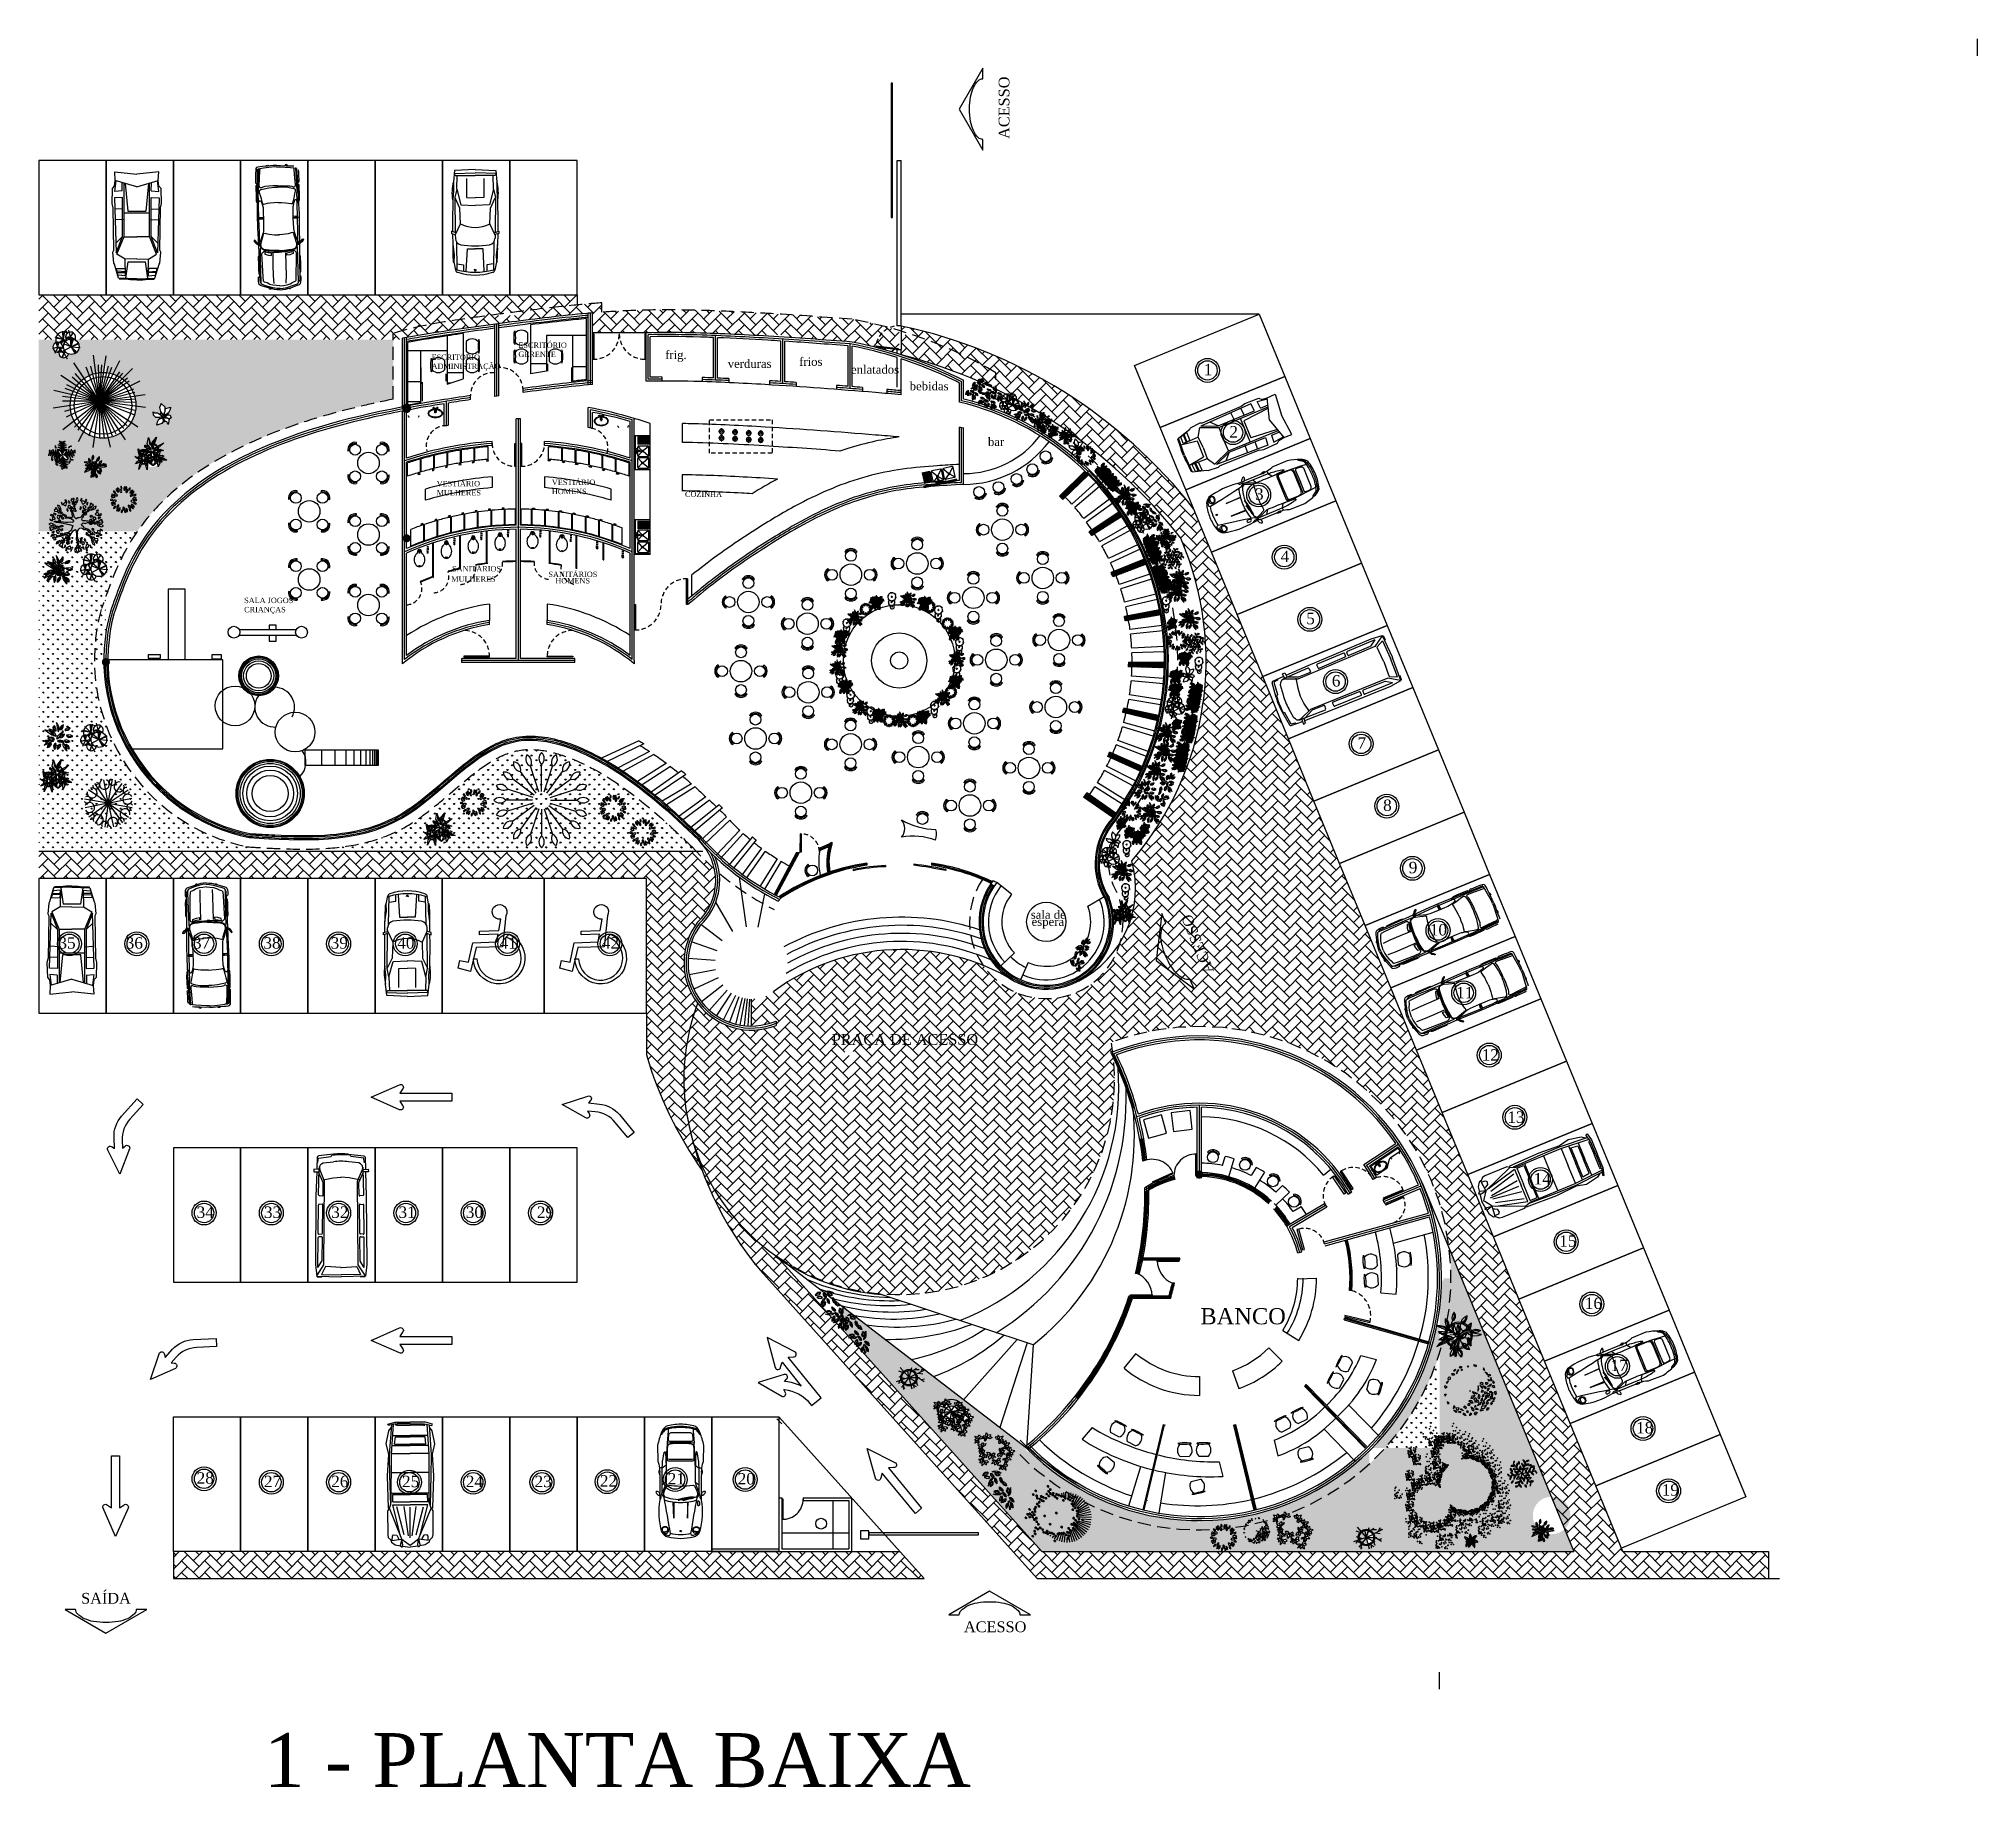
# Model space of a CAD drawing. Header units: millimetres. Extents: x 209.8 to 281.8, y 45 to 110.
import ezdxf
from ezdxf.enums import TextEntityAlignment as Align

# ---------------------------------------------------------------- set-up
doc = ezdxf.new("R2010")
doc.units = ezdxf.units.MM
doc.header["$LTSCALE"] = 0.65
for name, pattern in [('ACAD_ISO10W100', [18, 12, -3, 0, -3]), ('DASHED', [0.75, 0.5, -0.25]), ('HIDDEN', [0.375, 0.25, -0.125])]:
    doc.linetypes.add(name, pattern=pattern)
for name, color, linetype in [('20', 10, 'Continuous'), ('ARBOLES', 95, 'Continuous'), ('bollas2', 246, 'Continuous'), ('cajones', 235, 'Continuous'), ('columnas', 6, 'Continuous'), ('eje', 1, 'ACAD_ISO10W100'), ('eje2grueso', 5, 'Continuous'), ('Layer1', 1, 'Continuous'), ('mobiliario', 30, 'Continuous'), ('muro3', 150, 'Continuous'), ('murodelgado', 1, 'Continuous'), ('murosgrueso', 5, 'Continuous'), ('plazaacceso', 251, 'Continuous'), ('puertas', 20, 'Continuous'), ('rampa', 32, 'Continuous'), ('SIMBOL', 4, 'Continuous'), ('vidrios', 4, 'Continuous')]:
    doc.layers.add(name, color=color, linetype=linetype)
doc.styles.add('ROMANS', font='romans', dxfattribs={"height": 0.25})
doc.styles.get("Standard").update_dxf_attribs({"font": 'times.ttf'})
pattern_1 = [(90, (0, 0), (-0.179605, 0.179605), [0.047625, -0.311585]), (45, (0, 0), (-0.17960512, 0.17960512), [0.047625, -0.206375]), (135, (0, 0), (-0.17960512, -0.17960512), [0.047625, -0.206375])]
pattern_2 = [(45, (0, 0), (4e-17, 0.4310523), [0.9144, -0.3048]), (135, (0.21553, 0.21553), (4e-17, 0.4310523), [0.9144, -0.3048])]

msp = doc.modelspace()

# ---------------------------------------------------------------- texts
for rotation, p in [(90, (245.848, 106.257)), (111.8339, (253.458, 75.347))]:
    msp.add_text('ACESSO', height=0.4, rotation=rotation).set_placement(p)
for s, height, p in [('ESCRITÓRIO', 0.2, (227.607, 98.497)), ('ADMINISTRAÇÃO', 0.2, (224.382, 97.712)), ('ESCRITÓRIO', 0.2, (224.382, 98.052)), ('GERENTE', 0.2, (227.607, 98.158)), ('frig.', 0.313, (233.058, 98.082)), ('verduras', 0.313, (235.384, 97.755)), ('frios', 0.313, (238.037, 97.828)), ('enlatados', 0.313, (239.964, 97.537)), ('bebidas', 0.313, (242.144, 96.92)), ('bar', 0.313, (245.052, 94.85)), ('VESTIÁRIO', 0.2, (228.851, 93.404)), ('VESTIÁRIO', 0.2, (224.57, 93.356)), ('MULHERES', 0.2, (224.57, 93.016)), ('HOMENS', 0.2, (228.851, 93.064)), ('COZINHA', 0.2, (233.796, 92.96)), ('SANITÁRIOS', 0.2, (225.145, 90.192)), ('SANITÁRIOS', 0.2, (228.723, 89.985)), ('MULHERES', 0.2, (225.113, 89.811)), ('HOMENS', 0.2, (228.979, 89.747)), ('CRIANÇAS', 0.2, (217.419, 88.677)), ('SALA JOGOS', 0.2, (217.419, 89.017)), ('sala de', 0.313, (246.642, 77.292)), ('espera', 0.313, (246.673, 77.03)), ('PRAÇA DE ACESSO', 0.4, (239.249, 72.611)), ('BANCO', 0.6, (252.945, 62.233)), ('SAÍDA', 0.4, (211.362, 51.857)), ('ACESSO', 0.4, (244.161, 50.797)), ('1 - PLANTA BAIXA', 2, (218.156, 45.048))]:
    msp.add_text(s, height=height).set_placement(p)
at = {"layer": 'cajones'}
for s, height, p in [('1', 0.424, (253.068, 97.479)), ('2', 0.424, (254.02, 95.167)), ('3', 0.424, (254.972, 92.855)), ('4', 0.424, (255.924, 90.544)), ('5', 0.424, (256.875, 88.232)), ('6', 0.424, (257.827, 85.92)), ('7', 0.424, (258.779, 83.608)), ('8', 0.424, (259.731, 81.297)), ('9', 0.424, (260.683, 78.985)), ('10', 0.4239, (261.467, 76.673)), ('35', 0.4239, (210.518, 76.184)), ('36', 0.4239, (213.018, 76.184)), ('37', 0.4239, (215.518, 76.184)), ('38', 0.4239, (218.132, 76.184)), ('39', 0.4239, (220.632, 76.184)), ('40', 0.4239, (223.106, 76.184)), ('41', 0.4239, (226.906, 76.184)), ('42', 0.4239, (230.706, 76.184)), ('11', 0.4239, (262.443, 74.338)), ('12', 0.4239, (263.395, 72.026)), ('13', 0.4239, (264.347, 69.714)), ('14', 0.4239, (265.322, 67.427)), ('34', 0.4239, (215.653, 66.184)), ('33', 0.4239, (218.153, 66.184)), ('32', 0.4239, (220.653, 66.184)), ('31', 0.4239, (223.153, 66.184)), ('30', 0.4239, (225.653, 66.184)), ('29', 0.4239, (228.292, 66.184)), ('15', 0.4239, (266.274, 65.115)), ('16', 0.4239, (267.226, 62.803)), ('17', 0.4239, (268.178, 60.492)), ('18', 0.4239, (269.13, 58.18)), ('28', 0.4239, (215.653, 56.313)), ('27', 0.4239, (218.153, 56.184)), ('26', 0.4239, (220.653, 56.184)), ('25', 0.4239, (223.283, 56.184)), ('24', 0.4239, (225.653, 56.184)), ('23', 0.4239, (228.207, 56.184)), ('22', 0.4239, (230.632, 56.205)), ('21', 0.4239, (233.153, 56.284)), ('20', 0.4239, (235.753, 56.284)), ('19', 0.4239, (270.082, 55.868))]:
    msp.add_text(s, height=height, dxfattribs=at).set_placement(p)
at = {"layer": 'mobiliario', "style": 'ROMANS', "oblique": 25}
for s, p in [('IDEAL STANDARD', (226.924, 91.5)), ('NIAGARA', (226.924, 91.489)), ('IDEAL STANDARD', (223.929, 90.886)), ('NIAGARA', (223.929, 90.875)), ('IDEAL STANDARD', (224.928, 91.197)), ('NIAGARA', (224.928, 91.186)), ('IDEAL STANDARD', (225.926, 91.387)), ('NIAGARA', (225.926, 91.375))]:
    msp.add_text(s, height=0.00704, dxfattribs=at).set_placement(p, align=Align.MIDDLE)
at = {"layer": 'mobiliario', "style": 'ROMANS', "oblique": 25, "text_generation_flag": 2}
for s, p in [('IDEAL STANDARD', (228.137, 91.564)), ('NIAGARA', (228.137, 91.553)), ('IDEAL STANDARD', (229.228, 91.443)), ('NIAGARA', (229.228, 91.431))]:
    msp.add_text(s, height=0.00704, dxfattribs=at).set_placement(p, align=Align.MIDDLE)

# ---------------------------------------------------------------- blocks, each defined once
blk = doc.blocks.new('arb-pl59')
for p, q in [((-0.477, 0.035), (-0.268, 0.079)), ((-0.24, -0.045), (-0.477, 0.035)), ((-0.438, -0.107), (-0.464, 0.097)), ((-0.464, 0.097), (-0.365, -0.046)), ((-0.422, 0.001), (-0.412, -0.061)), ((-0.38, 0.036), (-0.325, 0.043)), ((-0.308, 0.065), (-0.344, 0.033)), ((-0.344, 0.033), (-0.321, -0.003)), ((-0.325, 0.043), (-0.292, 0.033)), ((-0.292, 0.033), (-0.25, 0.043)), ((-0.263, 0.075), (-0.283, 0.036)), ((-0.283, 0.036), (-0.253, -0.003)), ((-0.273, -0.114), (-0.211, 0.003)), ((-0.268, 0.079), (0.022, 0.054)), ((-0.25, 0.043), (-0.214, 0.039)), ((-0.218, 0.184), (-0.215, 0.23)), ((-0.187, 0.145), (-0.218, 0.184)), ((-0.215, 0.23), (-0.185, 0.226)), ((-0.214, 0.039), (-0.179, 0.033)), ((-0.211, 0.003), (-0.124, 0.03)), ((-0.201, 0.214), (-0.163, 0.146)), ((-0.189, 0.069), (-0.195, 0.036)), ((-0.195, 0.036), (-0.176, 0.023)), ((0.022, 0.054), (-0.187, 0.145)), ((-0.185, 0.226), (-0.136, 0.205)), ((-0.179, 0.033), (-0.117, 0.039)), ((-0.163, 0.146), (-0.12, 0.124)), ((-0.124, 0.03), (-0.145, -0.033)), ((-0.136, 0.205), (0.017, 0.096)), ((-0.122, 0.285), (-0.076, 0.511)), ((0.017, 0.096), (-0.122, 0.285)), ((-0.12, 0.124), (-0.062, 0.104)), ((-0.117, 0.039), (-0.085, 0.033)), ((0.03, 0.009), (-0.117, -0.021)), ((-0.094, 0.062), (-0.094, 0.033)), ((-0.094, 0.033), (-0.082, 0.004)), ((-0.09, -0.048), (0.119, 0.013)), ((-0.076, 0.511), (-0.014, 0.319)), ((-0.065, 0.451), (-0.059, 0.376)), ((-0.062, 0.104), (0.003, 0.082)), ((-0.059, 0.376), (-0.049, 0.299)), ((-0.049, 0.299), (-0.02, 0.244)), ((-0.03, -0.027), (0.03, 0.009)), ((-0.02, 0.244), (-0.004, 0.224)), ((-0.014, 0.319), (0.065, 0.082)), ((0.119, 0.013), (-0.008, -0.123)), ((0.003, 0.082), (0.019, 0.075)), ((0.058, 0.263), (0.084, 0.282)), ((0.061, 0.325), (0.217, 0.529)), ((0.065, 0.082), (0.061, 0.325)), ((0.064, 0.305), (0.1, 0.312)), ((0.068, 0.227), (0.064, 0.208)), ((0.081, 0.279), (0.068, 0.227)), ((0.097, 0.328), (0.081, 0.279)), ((0.082, 0.088), (0.494, 0.318)), ((0.15, 0.301), (0.082, 0.088)), ((0.084, 0.341), (0.11, 0.351)), ((0.084, 0.282), (0.129, 0.244)), ((0.22, -0.129), (0.086, 0.008)), ((0.086, 0.008), (0.128, -0.22)), ((0.123, 0.376), (0.097, 0.328)), ((0.1, 0.312), (0.133, 0.295)), ((0.336, -0.001), (0.109, 0.049)), ((0.109, 0.049), (0.28, -0.113)), ((0.11, 0.351), (0.136, 0.344)), ((0.113, 0.389), (0.139, 0.399)), ((0.334, 0.162), (0.114, 0.069)), ((0.114, 0.069), (0.344, 0.076)), ((0.145, 0.425), (0.123, 0.376)), ((0.139, 0.399), (0.162, 0.38)), ((0.168, 0.467), (0.145, 0.425)), ((0.145, 0.432), (0.158, 0.432)), ((0.217, 0.529), (0.15, 0.301)), ((0.158, 0.432), (0.181, 0.406)), ((0.158, 0.056), (0.272, 0.052)), ((0.214, 0.509), (0.168, 0.467)), ((0.256, -0.077), (0.356, 0.04)), ((0.272, 0.052), (0.308, 0.056)), ((0.308, 0.056), (0.35, 0.036)), ((0.356, 0.04), (0.327, -0.087)), ((0.494, 0.318), (0.334, 0.162)), ((0.481, 0.032), (0.336, -0.001)), ((0.344, 0.076), (0.481, 0.032)), ((-0.493, -0.259), (-0.581, -0.185)), ((-0.581, -0.185), (-0.459, -0.217)), ((-0.564, -0.462), (-0.477, -0.367)), ((-0.445, -0.425), (-0.564, -0.462)), ((-0.523, -0.223), (-0.474, -0.242)), ((-0.291, -0.289), (-0.493, -0.259)), ((-0.477, -0.367), (-0.291, -0.289)), ((-0.474, -0.242), (-0.445, -0.246)), ((-0.459, -0.217), (-0.295, -0.249)), ((-0.445, -0.246), (-0.412, -0.259)), ((-0.285, -0.305), (-0.445, -0.425)), ((-0.295, -0.249), (-0.438, -0.107)), ((-0.252, -0.303), (-0.431, -0.673)), ((-0.431, -0.673), (-0.395, -0.482)), ((-0.412, -0.061), (-0.373, -0.129)), ((-0.412, -0.259), (-0.386, -0.265)), ((-0.395, -0.482), (-0.285, -0.305)), ((-0.386, -0.265), (-0.351, -0.265)), ((-0.373, -0.129), (-0.341, -0.155)), ((-0.365, -0.046), (-0.286, -0.208)), ((-0.351, -0.265), (-0.321, -0.262)), ((-0.341, -0.155), (-0.318, -0.197)), ((-0.286, -0.208), (-0.273, -0.114)), ((-0.259, -0.142), (-0.198, -0.095)), ((-0.159, -0.174), (-0.259, -0.142)), ((-0.254, -0.221), (-0.165, -0.127)), ((-0.229, -0.166), (-0.254, -0.221)), ((-0.195, -0.489), (-0.252, -0.303)), ((-0.069, -0.421), (-0.243, -0.291)), ((-0.243, -0.291), (-0.119, -0.462)), ((-0.117, -0.021), (-0.24, -0.045)), ((-0.145, -0.033), (-0.229, -0.166)), ((-0.008, -0.123), (-0.227, -0.249)), ((-0.227, -0.249), (-0.032, -0.21)), ((-0.039, -0.278), (-0.202, -0.277)), ((-0.202, -0.277), (-0.009, -0.342)), ((-0.198, -0.095), (-0.03, -0.027)), ((-0.176, -0.44), (-0.195, -0.45)), ((-0.129, -0.685), (-0.195, -0.489)), ((-0.133, -0.45), (-0.182, -0.473)), ((-0.179, -0.307), (-0.117, -0.34)), ((-0.159, -0.421), (-0.176, -0.44)), ((-0.172, -0.411), (-0.137, -0.476)), ((-0.133, -0.311), (-0.166, -0.336)), ((-0.165, -0.127), (-0.09, -0.048)), ((-0.023, -0.104), (-0.159, -0.174)), ((-0.124, -0.518), (-0.159, -0.528)), ((-0.107, -0.314), (-0.14, -0.362)), ((-0.137, -0.476), (-0.14, -0.511)), ((-0.14, -0.511), (-0.117, -0.541)), ((-0.119, -0.462), (-0.129, -0.685)), ((-0.085, -0.327), (-0.117, -0.375)), ((-0.117, -0.34), (-0.078, -0.362)), ((-0.078, -0.362), (-0.043, -0.388)), ((0.071, -0.526), (-0.069, -0.421)), ((0.242, -0.279), (-0.053, -0.368)), ((-0.053, -0.368), (0.071, -0.291)), ((-0.043, -0.388), (-0.013, -0.424)), ((0.007, -0.269), (-0.039, -0.278)), ((-0.032, -0.21), (0.009, -0.222)), ((0.051, -0.024), (-0.023, -0.104)), ((-0.013, -0.424), (0.022, -0.466)), ((-0.009, -0.342), (0.071, -0.526)), ((0.077, -0.235), (-0.004, -0.187)), ((-0.004, -0.187), (0.093, -0.187)), ((0.03, -0.256), (0.007, -0.269)), ((0.009, -0.222), (0.03, -0.256)), ((0.128, -0.22), (0.017, -0.428)), ((0.017, -0.428), (0.018, -0.229)), ((0.018, -0.229), (0.051, -0.024)), ((0.071, -0.291), (0.225, -0.263)), ((0.225, -0.263), (0.077, -0.235)), ((0.093, -0.187), (0.23, -0.251)), ((0.094, -0.541), (0.168, -0.405)), ((0.222, -0.433), (0.094, -0.541)), ((0.144, -0.124), (0.141, -0.038)), ((0.141, -0.038), (0.185, -0.122)), ((0.23, -0.251), (0.144, -0.124)), ((0.168, -0.405), (0.242, -0.279)), ((0.185, -0.122), (0.25, -0.228)), ((0.313, -0.24), (0.22, -0.129)), ((0.254, -0.278), (0.222, -0.433)), ((0.25, -0.228), (0.256, -0.077)), ((0.27, -0.44), (0.254, -0.278)), ((0.283, -0.571), (0.27, -0.44)), ((0.327, -0.087), (0.277, -0.213)), ((0.277, -0.213), (0.336, -0.172)), ((0.28, -0.113), (0.313, -0.24)), ((0.364, -0.385), (0.282, -0.294)), ((0.282, -0.294), (0.344, -0.434)), ((0.344, -0.434), (0.283, -0.571)), ((0.466, -0.323), (0.285, -0.266)), ((0.285, -0.266), (0.405, -0.354)), ((0.33, -0.222), (0.286, -0.237)), ((0.286, -0.237), (0.384, -0.238)), ((0.295, -0.252), (0.372, -0.265)), ((0.446, -0.202), (0.33, -0.222)), ((0.336, -0.172), (0.432, -0.147)), ((0.393, -0.405), (0.364, -0.385)), ((0.402, -0.291), (0.372, -0.259)), ((0.372, -0.265), (0.428, -0.281)), ((0.384, -0.238), (0.466, -0.24)), ((0.411, -0.412), (0.393, -0.405)), ((0.402, -0.249), (0.402, -0.291)), ((0.405, -0.354), (0.419, -0.383)), ((0.419, -0.383), (0.411, -0.412)), ((0.444, -0.255), (0.424, -0.298)), ((0.428, -0.281), (0.473, -0.275)), ((0.432, -0.147), (0.492, -0.181)), ((0.492, -0.181), (0.446, -0.202)), ((0.466, -0.24), (0.605, -0.325)), ((0.605, -0.325), (0.466, -0.323)), ((0.47, -0.259), (0.467, -0.304)), ((0.473, -0.275), (0.525, -0.301)), ((0.479, -0.265), (0.492, -0.311))]:
    blk.add_line(p, q)
for centre, radius, start, end in [((0.067, 0.053), 0.23, 161.04387, 175.81702), ((0.067, 0.053), 0.207, 161.72906, 175.89709), ((0.067, 0.053), 0.23, 130.00473, 142.97505), ((0.067, 0.053), 0.207, 130.41062, 142.80776), ((0.067, 0.053), 0.23, 91.30606, 106.58906), ((0.067, 0.053), 0.207, 91.35512, 106.39387), ((0.067, 0.053), 0.207, 35.61681, 71.25266), ((0.067, 0.053), 0.23, 34.97441, 71.34176), ((0.067, 0.053), 0.207, 324.52811, 349.01323), ((0.067, 0.053), 0.23, 323.44834, 348.88581), ((0.067, 0.053), 0.207, 5.74955, 22.02258), ((0.067, 0.053), 0.23, 5.35511, 22.12585), ((-0.259, -0.271), 0.2, 178.42227, 203.85975), ((-0.259, -0.271), 0.2, 138.87926, 164.74225), ((-0.259, -0.271), 0.18, 179.50205, 203.98716), ((-0.259, -0.271), 0.18, 139.77209, 164.25631), ((-0.259, -0.271), 0.2, 220.32904, 237.09979), ((-0.259, -0.271), 0.18, 220.72348, 236.99651), ((-0.259, -0.271), 0.2, 87.46191, 114.91492), ((-0.259, -0.271), 0.18, 90.50176, 114.81864), ((-0.259, -0.271), 0.2, 249.94834, 286.31569), ((-0.259, -0.271), 0.18, 250.59074, 286.22659), ((-0.259, -0.271), 0.18, 56.49029, 67.49356), ((-0.259, -0.271), 0.2, 55.43171, 66.46695), ((-0.259, -0.271), 0.18, 306.32905, 321.3678), ((0.067, 0.053), 0.23, 200.45778, 211.49302), ((-0.259, -0.271), 0.2, 306.27999, 321.56299), ((0.067, 0.053), 0.207, 201.51636, 212.51962), ((-0.259, -0.271), 0.18, 16.70299, 30.87102), ((-0.259, -0.271), 0.2, 16.0178, 30.79095), ((-0.259, -0.271), 0.18, 345.38455, 357.78169), ((0.067, 0.053), 0.23, 232.48798, 259.94099), ((-0.259, -0.271), 0.2, 344.97867, 357.94899), ((0.067, 0.053), 0.207, 235.52783, 259.84471), ((0.256, -0.259), 0.15, 172.83141, 189.60216), ((0.256, -0.259), 0.15, 202.45071, 238.81806), ((0.256, -0.259), 0.15, 130.92464, 156.36212), ((0.067, 0.053), 0.207, 284.79815, 309.28238), ((0.256, -0.259), 0.135, 173.22585, 189.49888), ((0.067, 0.053), 0.23, 283.90532, 309.76832), ((0.256, -0.259), 0.135, 203.09311, 238.72896), ((0.256, -0.259), 0.135, 132.00442, 156.48953), ((0.256, -0.259), 0.15, 91.38163, 117.24462), ((0.256, -0.259), 0.135, 92.27446, 116.75868), ((0.256, -0.259), 0.15, 258.78236, 274.06536), ((0.256, -0.259), 0.135, 258.83142, 273.87017), ((0.256, -0.259), 0.135, 43.00414, 67.32101), ((0.256, -0.259), 0.15, 39.96428, 67.41729), ((0.256, -0.259), 0.135, 297.88692, 310.28406), ((0.256, -0.259), 0.15, 297.48104, 310.45136), ((0.256, -0.259), 0.135, 329.20537, 343.37339), ((0.256, -0.259), 0.135, 8.99266, 19.99593), ((0.256, -0.259), 0.15, 328.52017, 343.29333), ((0.256, -0.259), 0.15, 7.93408, 18.96932)]:
    blk.add_arc(centre, radius, start, end)
blk = doc.blocks.new('arb-pl48')
for p, q in [((-0.334, 0.335), (-0.42, 0.352)), ((-0.42, 0.352), (-0.325, 0.283)), ((-0.247, 0.3), (-0.334, 0.335)), ((-0.325, 0.283), (-0.234, 0.218)), ((-0.235, 0.072), (-0.304, 0.039)), ((-0.304, 0.039), (-0.229, -0.002)), ((-0.183, 0.047), (-0.291, 0.042)), ((-0.231, 0.328), (-0.255, 0.393)), ((-0.255, 0.393), (-0.18, 0.371)), ((-0.182, 0.31), (-0.248, 0.383)), ((-0.178, 0.257), (-0.247, 0.3)), ((-0.161, 0.078), (-0.235, 0.072)), ((-0.234, 0.218), (-0.135, 0.153)), ((-0.188, 0.276), (-0.231, 0.328)), ((-0.118, 0.251), (-0.188, 0.276)), ((-0.118, 0.024), (-0.183, 0.047)), ((-0.125, 0.283), (-0.182, 0.31)), ((-0.18, 0.371), (-0.113, 0.329)), ((-0.144, 0.197), (-0.178, 0.257)), ((-0.087, 0.043), (-0.161, 0.078)), ((-0.127, 0.153), (-0.144, 0.197)), ((-0.144, -0.021), (-0.065, 0.001)), ((-0.131, 0.241), (-0.118, 0.309)), ((-0.119, 0.174), (-0.131, 0.241)), ((-0.075, 0.266), (-0.125, 0.283)), ((-0.071, 0.117), (-0.119, 0.174)), ((-0.118, 0.309), (-0.064, 0.253)), ((-0.076, 0.265), (-0.118, 0.251)), ((-0.065, 0.001), (-0.118, 0.024)), ((-0.097, 0.201), (-0.117, 0.297)), ((-0.113, 0.329), (-0.075, 0.266)), ((-0.106, 0.447), (-0.088, 0.514)), ((-0.1, 0.379), (-0.106, 0.447)), ((-0.057, 0.318), (-0.1, 0.379)), ((-0.062, 0.149), (-0.097, 0.201)), ((-0.088, 0.514), (-0.039, 0.453)), ((-0.076, 0.404), (-0.088, 0.502)), ((-0.065, -0.001), (-0.087, 0.043)), ((-0.045, 0.349), (-0.076, 0.404)), ((-0.064, 0.253), (-0.028, 0.182)), ((-0.026, 0.109), (-0.062, 0.149)), ((-0.015, 0.306), (-0.057, 0.318)), ((-0.014, 0.306), (-0.045, 0.349)), ((-0.039, 0.453), (-0.008, 0.379)), ((-0.028, 0.182), (-0.026, 0.109)), ((-0.008, 0.379), (-0.014, 0.306)), ((0.059, 0.55), (0.01, 0.624)), ((0.01, 0.624), (0.028, 0.508)), ((0.028, 0.508), (0.047, 0.398)), ((0.03, 0.009), (0.036, 0.055)), ((0.036, 0.055), (0.053, 0.123)), ((0.118, 0.1), (0.039, 0.011)), ((0.047, 0.398), (0.071, 0.282)), ((0.053, 0.123), (0.109, 0.182)), ((0.095, 0.465), (0.059, 0.55)), ((0.077, 0.276), (0.095, 0.318)), ((0.114, 0.385), (0.095, 0.465)), ((0.095, 0.318), (0.114, 0.385)), ((0.109, 0.182), (0.184, 0.238)), ((0.189, 0.186), (0.118, 0.1)), ((0.147, 0.438), (0.127, 0.367)), ((0.127, 0.367), (0.171, 0.397)), ((0.128, 0.367), (0.172, 0.364)), ((0.167, 0.13), (0.129, 0.067)), ((0.129, 0.067), (0.179, 0.084)), ((0.13, 0.067), (0.172, 0.052)), ((0.201, 0.497), (0.147, 0.438)), ((0.234, 0.173), (0.167, 0.13)), ((0.171, 0.397), (0.219, 0.438)), ((0.172, 0.364), (0.233, 0.407)), ((0.172, 0.052), (0.242, 0.078)), ((0.179, 0.084), (0.236, 0.112)), ((0.184, 0.238), (0.262, 0.277)), ((0.262, 0.277), (0.189, 0.186)), ((0.268, 0.537), (0.201, 0.497)), ((0.219, 0.438), (0.264, 0.526)), ((0.233, 0.407), (0.262, 0.468)), ((0.309, 0.195), (0.234, 0.173)), ((0.236, 0.112), (0.302, 0.185)), ((0.242, 0.078), (0.286, 0.129)), ((0.262, 0.468), (0.268, 0.537)), ((0.286, 0.129), (0.309, 0.195)), ((0.374, 0.408), (0.321, 0.357)), ((0.321, 0.357), (0.375, 0.36)), ((0.322, 0.356), (0.359, 0.331)), ((0.359, 0.331), (0.433, 0.338)), ((0.45, 0.432), (0.374, 0.408)), ((0.375, 0.36), (0.436, 0.372)), ((0.461, 0.174), (0.382, 0.152)), ((0.382, 0.153), (0.404, 0.109)), ((0.382, 0.152), (0.435, 0.128)), ((0.404, 0.109), (0.478, 0.075)), ((0.433, 0.338), (0.489, 0.376)), ((0.435, 0.128), (0.5, 0.106)), ((0.436, 0.372), (0.519, 0.426)), ((0.528, 0.434), (0.45, 0.432)), ((0.546, 0.155), (0.461, 0.174)), ((0.478, 0.075), (0.552, 0.081)), ((0.489, 0.376), (0.528, 0.434)), ((0.5, 0.106), (0.608, 0.111)), ((0.621, 0.114), (0.546, 0.155)), ((0.621, 0.111), (0.552, 0.143)), ((0.552, 0.081), (0.621, 0.114)), ((-0.456, -0.066), (-0.387, -0.028)), ((-0.393, -0.096), (-0.456, -0.066)), ((-0.387, -0.149), (-0.445, -0.215)), ((-0.445, -0.215), (-0.338, -0.168)), ((-0.345, -0.073), (-0.444, -0.068)), ((-0.326, -0.101), (-0.393, -0.096)), ((-0.387, -0.028), (-0.31, -0.011)), ((-0.314, -0.092), (-0.387, -0.149)), ((-0.286, -0.052), (-0.345, -0.073)), ((-0.338, -0.168), (-0.237, -0.121)), ((-0.258, -0.07), (-0.326, -0.101)), ((-0.326, -0.311), (-0.304, -0.236)), ((-0.26, -0.287), (-0.326, -0.311)), ((-0.243, -0.238), (-0.316, -0.304)), ((-0.242, -0.053), (-0.314, -0.092)), ((-0.31, -0.011), (-0.238, -0.029)), ((-0.304, -0.236), (-0.261, -0.169)), ((-0.238, -0.029), (-0.286, -0.052)), ((-0.261, -0.169), (-0.198, -0.131)), ((-0.209, -0.244), (-0.26, -0.287)), ((-0.238, -0.03), (-0.258, -0.07)), ((-0.215, -0.181), (-0.243, -0.238)), ((-0.173, -0.054), (-0.242, -0.053)), ((-0.237, -0.121), (-0.131, -0.068)), ((-0.229, -0.002), (-0.144, -0.021)), ((-0.198, -0.131), (-0.215, -0.181)), ((-0.183, -0.174), (-0.209, -0.244)), ((-0.198, -0.132), (-0.183, -0.174)), ((-0.127, -0.06), (-0.173, -0.054)), ((-0.059, -0.163), (-0.093, -0.238)), ((-0.093, -0.238), (-0.087, -0.311)), ((-0.087, -0.311), (-0.054, -0.381)), ((-0.039, -0.194), (-0.062, -0.259)), ((-0.062, -0.259), (-0.057, -0.368)), ((-0.015, -0.142), (-0.059, -0.163)), ((-0.054, -0.381), (-0.013, -0.305)), ((-0.016, -0.142), (-0.039, -0.194)), ((0.006, -0.22), (-0.016, -0.142)), ((-0.013, -0.305), (0.006, -0.22)), ((0.045, -0.293), (0.039, -0.363)), ((0.039, -0.363), (0.106, -0.322)), ((0.088, -0.264), (0.043, -0.351)), ((0.073, -0.232), (0.045, -0.293)), ((0.052, -0.07), (0.081, -0.036)), ((0.052, -0.071), (0.104, -0.06)), ((0.116, -0.106), (0.052, -0.071)), ((0.134, -0.19), (0.073, -0.232)), ((0.081, -0.036), (0.155, -0.023)), ((0.136, -0.222), (0.088, -0.264)), ((0.104, -0.06), (0.167, -0.056)), ((0.106, -0.322), (0.16, -0.264)), ((0.195, -0.11), (0.116, -0.106)), ((0.179, -0.193), (0.134, -0.19)), ((0.18, -0.193), (0.136, -0.222)), ((0.155, -0.023), (0.218, -0.046)), ((0.16, -0.264), (0.18, -0.193)), ((0.167, -0.056), (0.26, -0.086)), ((0.271, -0.091), (0.195, -0.11)), ((0.218, -0.046), (0.271, -0.091)), ((0.254, -0.157), (0.253, -0.227)), ((0.253, -0.227), (0.292, -0.299)), ((0.26, -0.111), (0.254, -0.157)), ((0.321, -0.221), (0.268, -0.116)), ((0.292, -0.299), (0.349, -0.372)), ((0.373, -0.022), (0.301, -0.04)), ((0.301, -0.04), (0.349, -0.063)), ((0.302, -0.041), (0.321, -0.081)), ((0.321, -0.081), (0.389, -0.112)), ((0.368, -0.323), (0.321, -0.221)), ((0.361, -0.264), (0.341, -0.193)), ((0.341, -0.193), (0.385, -0.222)), ((0.342, -0.193), (0.386, -0.19)), ((0.349, -0.063), (0.409, -0.084)), ((0.349, -0.372), (0.415, -0.43)), ((0.415, -0.322), (0.361, -0.264)), ((0.415, -0.43), (0.368, -0.323)), ((0.45, -0.039), (0.373, -0.022)), ((0.385, -0.222), (0.433, -0.264)), ((0.386, -0.19), (0.447, -0.232)), ((0.389, -0.112), (0.456, -0.107)), ((0.409, -0.084), (0.507, -0.079)), ((0.482, -0.363), (0.415, -0.322)), ((0.433, -0.264), (0.477, -0.351)), ((0.447, -0.232), (0.476, -0.293)), ((0.519, -0.077), (0.45, -0.039)), ((0.456, -0.107), (0.519, -0.077)), ((0.476, -0.293), (0.482, -0.363))]:
    blk.add_line(p, q)
blk = doc.blocks.new('arb-pl49')
for p, q in [((-0.484, 0.259), (-0.389, 0.19)), ((-0.398, 0.242), (-0.484, 0.259)), ((-0.311, 0.207), (-0.398, 0.242)), ((-0.389, 0.19), (-0.298, 0.125)), ((-0.319, 0.301), (-0.244, 0.279)), ((-0.295, 0.235), (-0.319, 0.301)), ((-0.246, 0.218), (-0.312, 0.291)), ((-0.242, 0.164), (-0.311, 0.207)), ((-0.298, 0.125), (-0.199, 0.061)), ((-0.252, 0.184), (-0.295, 0.235)), ((-0.182, 0.158), (-0.252, 0.184)), ((-0.189, 0.19), (-0.246, 0.218)), ((-0.244, 0.279), (-0.177, 0.236)), ((-0.208, 0.104), (-0.242, 0.164)), ((-0.19, 0.061), (-0.208, 0.104)), ((-0.195, 0.148), (-0.182, 0.216)), ((-0.183, 0.082), (-0.195, 0.148)), ((-0.139, 0.173), (-0.189, 0.19)), ((-0.135, 0.024), (-0.183, 0.082)), ((-0.182, 0.216), (-0.128, 0.16)), ((-0.14, 0.173), (-0.182, 0.158)), ((-0.161, 0.108), (-0.181, 0.204)), ((-0.177, 0.236), (-0.139, 0.173)), ((-0.17, 0.354), (-0.152, 0.421)), ((-0.164, 0.287), (-0.17, 0.354)), ((-0.121, 0.226), (-0.164, 0.287)), ((-0.125, 0.056), (-0.161, 0.108)), ((-0.152, 0.421), (-0.103, 0.36)), ((-0.14, 0.311), (-0.152, 0.409)), ((-0.109, 0.256), (-0.14, 0.311)), ((-0.091, 0.016), (-0.135, 0.024)), ((-0.128, 0.16), (-0.092, 0.09)), ((-0.09, 0.016), (-0.125, 0.056)), ((-0.078, 0.213), (-0.121, 0.226)), ((-0.077, 0.213), (-0.109, 0.256)), ((-0.103, 0.36), (-0.072, 0.287)), ((-0.092, 0.09), (-0.09, 0.016)), ((-0.072, 0.287), (-0.077, 0.213)), ((-0.054, 0.531), (-0.036, 0.415)), ((-0.005, 0.458), (-0.054, 0.531)), ((-0.036, 0.415), (-0.017, 0.305)), ((-0.028, -0.038), (-0.01, 0.03)), ((0.054, 0.007), (-0.025, -0.082)), ((-0.017, 0.305), (0.007, 0.189)), ((-0.01, 0.03), (0.045, 0.089)), ((0.031, 0.372), (-0.005, 0.458)), ((0.013, 0.183), (0.031, 0.226)), ((0.05, 0.293), (0.031, 0.372)), ((0.031, 0.226), (0.05, 0.293)), ((0.045, 0.089), (0.12, 0.145)), ((0.125, 0.093), (0.054, 0.007)), ((0.083, 0.345), (0.063, 0.275)), ((0.063, 0.275), (0.107, 0.304)), ((0.064, 0.274), (0.108, 0.271)), ((0.103, 0.037), (0.065, -0.026)), ((0.137, 0.404), (0.083, 0.345)), ((0.17, 0.08), (0.103, 0.037)), ((0.107, 0.304), (0.155, 0.345)), ((0.108, 0.271), (0.169, 0.314)), ((0.116, -0.009), (0.172, 0.019)), ((0.12, 0.145), (0.199, 0.184)), ((0.199, 0.184), (0.125, 0.093)), ((0.204, 0.444), (0.137, 0.404)), ((0.155, 0.345), (0.2, 0.433)), ((0.169, 0.314), (0.198, 0.375)), ((0.245, 0.102), (0.17, 0.08)), ((0.172, 0.019), (0.238, 0.092)), ((0.178, -0.015), (0.222, 0.036)), ((0.198, 0.375), (0.204, 0.444)), ((0.222, 0.036), (0.245, 0.102)), ((0.311, 0.315), (0.258, 0.264)), ((0.258, 0.264), (0.311, 0.268)), ((0.258, 0.263), (0.295, 0.239)), ((0.295, 0.239), (0.369, 0.245)), ((0.386, 0.339), (0.311, 0.315)), ((0.311, 0.268), (0.372, 0.28)), ((0.397, 0.081), (0.319, 0.059)), ((0.319, 0.061), (0.34, 0.017)), ((0.319, 0.059), (0.371, 0.036)), ((0.34, 0.017), (0.414, -0.018)), ((0.369, 0.245), (0.425, 0.284)), ((0.371, 0.036), (0.436, 0.013)), ((0.372, 0.28), (0.455, 0.333)), ((0.465, 0.341), (0.386, 0.339)), ((0.482, 0.062), (0.397, 0.081)), ((0.425, 0.284), (0.465, 0.341)), ((0.436, 0.013), (0.544, 0.019)), ((0.557, 0.021), (0.482, 0.062)), ((0.557, 0.018), (0.488, 0.051)), ((0.488, -0.012), (0.557, 0.021)), ((-0.52, -0.159), (-0.451, -0.121)), ((-0.457, -0.188), (-0.52, -0.159)), ((-0.451, -0.242), (-0.509, -0.308)), ((-0.509, -0.308), (-0.402, -0.26)), ((-0.409, -0.166), (-0.508, -0.161)), ((-0.389, -0.194), (-0.457, -0.188)), ((-0.451, -0.121), (-0.374, -0.104)), ((-0.378, -0.184), (-0.451, -0.242)), ((-0.35, -0.145), (-0.409, -0.166)), ((-0.402, -0.26), (-0.301, -0.214)), ((-0.39, -0.404), (-0.368, -0.328)), ((-0.324, -0.38), (-0.39, -0.404)), ((-0.322, -0.163), (-0.389, -0.194)), ((-0.307, -0.33), (-0.38, -0.397)), ((-0.306, -0.146), (-0.378, -0.184)), ((-0.374, -0.104), (-0.302, -0.122)), ((-0.299, -0.021), (-0.368, -0.054)), ((-0.368, -0.054), (-0.293, -0.095)), ((-0.368, -0.328), (-0.325, -0.261)), ((-0.247, -0.046), (-0.355, -0.051)), ((-0.302, -0.122), (-0.35, -0.145)), ((-0.325, -0.261), (-0.262, -0.223)), ((-0.273, -0.336), (-0.324, -0.38)), ((-0.302, -0.123), (-0.322, -0.163)), ((-0.279, -0.274), (-0.307, -0.33)), ((-0.236, -0.146), (-0.306, -0.146)), ((-0.301, -0.214), (-0.195, -0.161)), ((-0.225, -0.015), (-0.299, -0.021)), ((-0.293, -0.095), (-0.208, -0.114)), ((-0.262, -0.223), (-0.279, -0.274)), ((-0.247, -0.266), (-0.273, -0.336)), ((-0.262, -0.224), (-0.247, -0.266)), ((-0.181, -0.068), (-0.247, -0.046)), ((-0.19, -0.153), (-0.236, -0.146)), ((-0.151, -0.049), (-0.225, -0.015)), ((-0.208, -0.114), (-0.129, -0.092)), ((-0.129, -0.092), (-0.181, -0.068)), ((-0.122, -0.256), (-0.157, -0.33)), ((-0.157, -0.33), (-0.151, -0.404)), ((-0.129, -0.093), (-0.151, -0.049)), ((-0.151, -0.404), (-0.118, -0.473)), ((-0.103, -0.287), (-0.126, -0.352)), ((-0.126, -0.352), (-0.121, -0.46)), ((-0.078, -0.235), (-0.122, -0.256)), ((-0.118, -0.473), (-0.077, -0.398)), ((-0.08, -0.235), (-0.103, -0.287)), ((-0.058, -0.313), (-0.08, -0.235)), ((-0.077, -0.398), (-0.058, -0.313)), ((-0.034, -0.084), (-0.028, -0.038)), ((-0.019, -0.386), (-0.025, -0.456)), ((-0.025, -0.456), (0.042, -0.415)), ((0.024, -0.356), (-0.021, -0.444)), ((0.01, -0.325), (-0.019, -0.386)), ((-0.012, -0.163), (0.017, -0.129)), ((-0.012, -0.163), (0.04, -0.153)), ((0.052, -0.199), (-0.012, -0.163)), ((0.071, -0.282), (0.01, -0.325)), ((0.017, -0.129), (0.091, -0.116)), ((0.072, -0.315), (0.024, -0.356)), ((0.04, -0.153), (0.103, -0.149)), ((0.042, -0.415), (0.096, -0.356)), ((0.131, -0.202), (0.052, -0.199)), ((0.065, -0.026), (0.116, -0.009)), ((0.066, -0.026), (0.108, -0.041)), ((0.115, -0.285), (0.071, -0.282)), ((0.116, -0.286), (0.072, -0.315)), ((0.091, -0.116), (0.154, -0.139)), ((0.096, -0.356), (0.116, -0.286)), ((0.103, -0.149), (0.196, -0.179)), ((0.108, -0.041), (0.178, -0.015)), ((0.207, -0.184), (0.131, -0.202)), ((0.154, -0.139), (0.207, -0.184)), ((0.19, -0.25), (0.189, -0.32)), ((0.189, -0.32), (0.228, -0.392)), ((0.196, -0.204), (0.19, -0.25)), ((0.257, -0.314), (0.204, -0.208)), ((0.228, -0.392), (0.285, -0.465)), ((0.309, -0.115), (0.238, -0.133)), ((0.238, -0.133), (0.285, -0.156)), ((0.238, -0.133), (0.257, -0.173)), ((0.257, -0.173), (0.325, -0.205)), ((0.304, -0.416), (0.257, -0.314)), ((0.277, -0.286), (0.321, -0.315)), ((0.297, -0.356), (0.277, -0.286)), ((0.278, -0.285), (0.322, -0.282)), ((0.285, -0.156), (0.345, -0.177)), ((0.285, -0.465), (0.351, -0.523)), ((0.351, -0.415), (0.297, -0.356)), ((0.351, -0.523), (0.304, -0.416)), ((0.387, -0.132), (0.309, -0.115)), ((0.321, -0.315), (0.369, -0.356)), ((0.322, -0.282), (0.383, -0.325)), ((0.325, -0.205), (0.392, -0.199)), ((0.345, -0.177), (0.443, -0.172)), ((0.418, -0.456), (0.351, -0.415)), ((0.369, -0.356), (0.414, -0.444)), ((0.383, -0.325), (0.412, -0.386)), ((0.455, -0.17), (0.387, -0.132)), ((0.392, -0.199), (0.455, -0.17)), ((0.412, -0.386), (0.418, -0.456)), ((0.414, -0.018), (0.488, -0.012))]:
    blk.add_line(p, q)
blk.add_circle((0.067, -0.055), 0.163)
for centre, radius, start, end in [((-0.015, 0.12), 0.185, 197.853, 284.926), ((-0.426, -0.206), 0.484, 18.4858, 51.2649), ((-0.466, -0.715), 0.825, 50.4056, 63.3717), ((-0.453, -0.132), 0.516, 5.83459, 41.8429), ((1.082, 0.134), 1.07, 177.274, 191.524), ((0.9, 0.081), 0.861, 167.077, 190.72), ((0.275, 0.045), 0.222, 92.7984, 159.021), ((0.329, -0.103), 0.16, 93.9416, 164.04), ((-0.008, -0.837), 0.773, 86.4268, 113.212), ((2.164, -4.928), 5.296, 113.724, 117.304), ((0.515, -2.007), 1.979, 103.091, 111.114), ((0.077, -0.904), 0.845, 91.6103, 104.65), ((0.099, -0.266), 0.191, 101.798, 170.748), ((0.606, -0.037), 0.568, 184.238, 205.625), ((0.022, -0.505), 0.435, 60.4339, 84.0768), ((0.066, -0.291), 0.205, 2.20304, 89.739)]:
    blk.add_arc(centre, radius, start, end)
blk = doc.blocks.new('arb-pl60')
for p, q in [((-1.025, 0.01), (-1.019, 0.055)), ((-1.019, 0.055), (-1.002, 0.119)), ((-0.941, 0.097), (-1.017, 0.013)), ((-1.002, 0.119), (-0.949, 0.176)), ((-0.949, 0.176), (-0.878, 0.23)), ((-0.873, 0.18), (-0.941, 0.097)), ((-0.894, 0.127), (-0.93, 0.066)), ((-0.93, 0.066), (-0.882, 0.082)), ((-0.929, 0.066), (-0.889, 0.052)), ((-0.829, 0.167), (-0.894, 0.127)), ((-0.889, 0.052), (-0.822, 0.076)), ((-0.882, 0.082), (-0.827, 0.109)), ((-0.878, 0.23), (-0.802, 0.267)), ((-0.802, 0.267), (-0.873, 0.18)), ((-0.757, 0.188), (-0.829, 0.167)), ((-0.827, 0.109), (-0.764, 0.179)), ((-0.822, 0.076), (-0.78, 0.126)), ((-0.78, 0.126), (-0.757, 0.188)), ((-0.612, 0.169), (-0.687, 0.147)), ((-0.687, 0.149), (-0.667, 0.107)), ((-0.687, 0.147), (-0.637, 0.125)), ((-0.667, 0.107), (-0.595, 0.074)), ((-0.637, 0.125), (-0.575, 0.103)), ((-0.53, 0.15), (-0.612, 0.169)), ((-0.595, 0.074), (-0.525, 0.079)), ((-0.575, 0.103), (-0.471, 0.109)), ((-0.458, 0.111), (-0.53, 0.15)), ((-0.525, 0.139), (-0.453, 0.179)), ((-0.459, 0.108), (-0.525, 0.139)), ((-0.525, 0.079), (-0.458, 0.111)), ((-0.409, 0.132), (-0.512, 0.137)), ((-0.388, 0.102), (-0.459, 0.108)), ((-0.453, 0.179), (-0.371, 0.197)), ((-0.346, 0.154), (-0.409, 0.132)), ((-0.316, 0.135), (-0.388, 0.102)), ((-0.371, 0.197), (-0.296, 0.176)), ((-0.296, 0.176), (-0.346, 0.154)), ((-0.296, 0.177), (-0.316, 0.135)), ((-0.185, 0.126), (-0.207, 0.188)), ((-0.207, 0.188), (-0.135, 0.167)), ((-0.137, 0.109), (-0.2, 0.179)), ((-0.143, 0.076), (-0.185, 0.126)), ((-0.163, 0.267), (-0.092, 0.18)), ((-0.087, 0.23), (-0.163, 0.267)), ((-0.076, 0.052), (-0.143, 0.076)), ((-0.083, 0.082), (-0.137, 0.109)), ((-0.135, 0.167), (-0.071, 0.127)), ((-0.092, 0.18), (-0.024, 0.097)), ((-0.015, 0.176), (-0.087, 0.23)), ((-0.035, 0.066), (-0.083, 0.082)), ((-0.036, 0.066), (-0.076, 0.052)), ((-0.071, 0.127), (-0.035, 0.066)), ((-0.024, 0.097), (0.052, 0.013)), ((0.038, 0.119), (-0.015, 0.176)), ((0.055, 0.055), (0.038, 0.119)), ((0.06, 0.01), (0.055, 0.055)), ((0.133, 0.03), (0.154, 0.072)), ((0.133, 0.032), (0.183, 0.054)), ((0.208, 0.01), (0.133, 0.032)), ((0.154, 0.072), (0.225, 0.105)), ((0.183, 0.054), (0.246, 0.075)), ((0.29, 0.028), (0.208, 0.01)), ((0.225, 0.105), (0.296, 0.099)), ((0.246, 0.075), (0.349, 0.07)), ((0.362, 0.068), (0.29, 0.028)), ((0.296, 0.099), (0.362, 0.068)), ((-1.11, -0.155), (-1.143, -0.226)), ((-1.143, -0.226), (-1.137, -0.297)), ((-1.137, -0.297), (-1.106, -0.363)), ((-1.091, -0.184), (-1.113, -0.247)), ((-1.113, -0.247), (-1.108, -0.35)), ((-1.068, -0.134), (-1.11, -0.155)), ((-1.106, -0.363), (-1.066, -0.291)), ((-1.069, -0.134), (-1.091, -0.184)), ((-1.048, -0.209), (-1.069, -0.134)), ((-1.066, -0.291), (-1.048, -0.209)), ((-1.011, -0.279), (-1.016, -0.346)), ((-1.016, -0.346), (-0.952, -0.307)), ((-0.969, -0.251), (-1.012, -0.335)), ((-0.983, -0.221), (-1.011, -0.279)), ((-1.004, -0.065), (-0.976, -0.033)), ((-1.004, -0.066), (-0.954, -0.056)), ((-0.942, -0.1), (-1.004, -0.066)), ((-0.925, -0.18), (-0.983, -0.221)), ((-0.976, -0.033), (-0.905, -0.021)), ((-0.924, -0.211), (-0.969, -0.251)), ((-0.954, -0.056), (-0.894, -0.052)), ((-0.952, -0.307), (-0.901, -0.251)), ((-0.866, -0.103), (-0.942, -0.1)), ((-0.882, -0.183), (-0.925, -0.18)), ((-0.881, -0.183), (-0.924, -0.211)), ((-0.905, -0.021), (-0.844, -0.042)), ((-0.901, -0.251), (-0.881, -0.183)), ((-0.894, -0.052), (-0.804, -0.081)), ((-0.794, -0.086), (-0.866, -0.103)), ((-0.844, -0.042), (-0.794, -0.086)), ((-0.804, -0.105), (-0.811, -0.149)), ((-0.811, -0.149), (-0.811, -0.216)), ((-0.811, -0.216), (-0.774, -0.285)), ((-0.746, -0.21), (-0.797, -0.109)), ((-0.774, -0.285), (-0.719, -0.355)), ((-0.696, -0.019), (-0.765, -0.036)), ((-0.765, -0.036), (-0.719, -0.059)), ((-0.764, -0.037), (-0.746, -0.075)), ((-0.746, -0.075), (-0.681, -0.106)), ((-0.701, -0.307), (-0.746, -0.21)), ((-0.708, -0.251), (-0.727, -0.183)), ((-0.727, -0.183), (-0.685, -0.211)), ((-0.726, -0.183), (-0.684, -0.18)), ((-0.719, -0.059), (-0.662, -0.079)), ((-0.719, -0.355), (-0.656, -0.41)), ((-0.656, -0.307), (-0.708, -0.251)), ((-0.656, -0.41), (-0.701, -0.307)), ((-0.622, -0.036), (-0.696, -0.019)), ((-0.685, -0.211), (-0.639, -0.251)), ((-0.684, -0.18), (-0.625, -0.221)), ((-0.681, -0.106), (-0.616, -0.1)), ((-0.662, -0.079), (-0.568, -0.074)), ((-0.592, -0.346), (-0.656, -0.307)), ((-0.639, -0.251), (-0.596, -0.335)), ((-0.625, -0.221), (-0.598, -0.279)), ((-0.556, -0.072), (-0.622, -0.036)), ((-0.616, -0.1), (-0.556, -0.072)), ((-0.598, -0.279), (-0.592, -0.346)), ((-0.408, -0.072), (-0.343, -0.036)), ((-0.348, -0.1), (-0.408, -0.072)), ((-0.303, -0.079), (-0.397, -0.074)), ((-0.367, -0.279), (-0.372, -0.346)), ((-0.372, -0.346), (-0.308, -0.307)), ((-0.325, -0.251), (-0.368, -0.335)), ((-0.339, -0.221), (-0.367, -0.279)), ((-0.284, -0.106), (-0.348, -0.1)), ((-0.343, -0.036), (-0.268, -0.019)), ((-0.281, -0.18), (-0.339, -0.221)), ((-0.28, -0.211), (-0.325, -0.251)), ((-0.309, -0.41), (-0.263, -0.307)), ((-0.246, -0.355), (-0.309, -0.41)), ((-0.308, -0.307), (-0.257, -0.251)), ((-0.246, -0.059), (-0.303, -0.079)), ((-0.219, -0.075), (-0.284, -0.106)), ((-0.238, -0.183), (-0.281, -0.18)), ((-0.237, -0.183), (-0.28, -0.211)), ((-0.268, -0.019), (-0.2, -0.036)), ((-0.263, -0.307), (-0.219, -0.21)), ((-0.257, -0.251), (-0.237, -0.183)), ((-0.2, -0.036), (-0.246, -0.059)), ((-0.19, -0.285), (-0.246, -0.355)), ((-0.2, -0.037), (-0.219, -0.075)), ((-0.219, -0.21), (-0.168, -0.109)), ((-0.154, -0.216), (-0.19, -0.285)), ((-0.12, -0.042), (-0.171, -0.086)), ((-0.171, -0.086), (-0.098, -0.103)), ((-0.071, -0.052), (-0.16, -0.081)), ((-0.16, -0.105), (-0.154, -0.149)), ((-0.154, -0.149), (-0.154, -0.216)), ((-0.059, -0.021), (-0.12, -0.042)), ((-0.098, -0.103), (-0.022, -0.1)), ((-0.064, -0.251), (-0.083, -0.183)), ((-0.083, -0.183), (-0.041, -0.211)), ((-0.082, -0.183), (-0.04, -0.18)), ((-0.011, -0.056), (-0.071, -0.052)), ((-0.012, -0.307), (-0.064, -0.251)), ((0.011, -0.033), (-0.059, -0.021)), ((-0.041, -0.211), (0.005, -0.251)), ((-0.04, -0.18), (0.019, -0.221)), ((-0.022, -0.1), (0.04, -0.066)), ((0.052, -0.346), (-0.012, -0.307)), ((0.04, -0.066), (-0.011, -0.056)), ((0.005, -0.251), (0.048, -0.335)), ((0.039, -0.065), (0.011, -0.033)), ((0.019, -0.221), (0.046, -0.279)), ((0.046, -0.279), (0.052, -0.346)), ((0.065, -0.18), (0.086, -0.105)), ((0.083, -0.262), (0.065, -0.18)), ((0.123, -0.334), (0.083, -0.262)), ((0.084, -0.105), (0.127, -0.126)), ((0.086, -0.105), (0.108, -0.155)), ((0.108, -0.155), (0.13, -0.218)), ((0.154, -0.268), (0.123, -0.334)), ((0.13, -0.218), (0.125, -0.322)), ((0.127, -0.126), (0.16, -0.197)), ((0.16, -0.197), (0.154, -0.268)), ((0.21, -0.056), (0.254, -0.05)), ((0.316, -0.115), (0.214, -0.063)), ((0.254, -0.05), (0.321, -0.049)), ((0.278, -0.124), (0.265, -0.165)), ((0.265, -0.165), (0.289, -0.232)), ((0.339, -0.16), (0.279, -0.123)), ((0.279, -0.123), (0.295, -0.172)), ((0.289, -0.232), (0.338, -0.273)), ((0.295, -0.172), (0.322, -0.226)), ((0.413, -0.159), (0.316, -0.115)), ((0.386, -0.009), (0.317, -0.026)), ((0.317, -0.026), (0.363, -0.048)), ((0.318, -0.027), (0.336, -0.065)), ((0.321, -0.049), (0.39, -0.086)), ((0.322, -0.226), (0.392, -0.289)), ((0.336, -0.065), (0.401, -0.095)), ((0.338, -0.273), (0.401, -0.296)), ((0.38, -0.224), (0.339, -0.16)), ((0.363, -0.048), (0.42, -0.068)), ((0.401, -0.296), (0.38, -0.224)), ((0.46, -0.025), (0.386, -0.009)), ((0.39, -0.086), (0.46, -0.141)), ((0.401, -0.095), (0.465, -0.09)), ((0.516, -0.204), (0.413, -0.159)), ((0.42, -0.068), (0.514, -0.063)), ((0.526, -0.061), (0.46, -0.025)), ((0.46, -0.141), (0.516, -0.204)), ((0.465, -0.09), (0.526, -0.061))]:
    blk.add_line(p, q)
blk = doc.blocks.new('arb-pl6')
for points in [[(-0.939, 0.819), (-0.983, 0.819)], [(-0.939, 0.819), (-0.968, 0.852)], [(-0.939, 0.819), (-0.968, 0.785)], [(-0.939, 0.819), (-0.939, 0.863)], [(-0.939, 0.819), (-0.911, 0.852)], [(-0.939, 0.819), (-0.895, 0.819)], [(-0.939, 0.819), (-0.909, 0.786)], [(-0.939, 0.819), (-0.939, 0.775)], [(-0.843, 0.956), (-0.887, 0.956)], [(-0.843, 0.956), (-0.872, 0.989)], [(-0.843, 0.956), (-0.872, 0.923)], [(-0.808, 0.772), (-0.852, 0.772)], [(-0.843, 0.956), (-0.843, 1)], [(-0.843, 0.956), (-0.814, 0.989)], [(-0.843, 0.956), (-0.799, 0.956)], [(-0.843, 0.956), (-0.813, 0.924)], [(-0.843, 0.956), (-0.843, 0.912)], [(-0.808, 0.772), (-0.836, 0.805)], [(-0.808, 0.772), (-0.836, 0.738)], [(-0.808, 0.772), (-0.808, 0.816)], [(-0.808, 0.772), (-0.779, 0.805)], [(-0.808, 0.772), (-0.808, 0.728)], [(-0.808, 0.772), (-0.778, 0.739)], [(-0.808, 0.772), (-0.764, 0.772)], [(-0.787, 0.681), (-0.787, 0.725)], [(-0.638, 0.747), (-0.682, 0.747)], [(-0.638, 0.747), (-0.667, 0.78)], [(-0.638, 0.747), (-0.667, 0.713)], [(-0.638, 0.747), (-0.638, 0.791)], [(-0.638, 0.747), (-0.609, 0.78)], [(-0.638, 0.747), (-0.638, 0.703)], [(-0.638, 0.747), (-0.608, 0.715)], [(-0.638, 0.747), (-0.594, 0.747)], [(-0.563, 0.714), (-0.592, 0.747)], [(-0.563, 0.714), (-0.563, 0.757)], [(-0.563, 0.714), (-0.534, 0.747)], [(-0.434, 0.838), (-0.478, 0.838)], [(-0.468, 0.68), (-0.468, 0.724)], [(-0.434, 0.838), (-0.463, 0.871)], [(-0.434, 0.838), (-0.462, 0.805)], [(-0.394, 1.122), (-0.437, 1.122)], [(-0.434, 0.838), (-0.434, 0.882)], [(-0.434, 0.838), (-0.405, 0.872)], [(-0.434, 0.838), (-0.39, 0.838)], [(-0.434, 0.838), (-0.404, 0.806)], [(-0.434, 0.838), (-0.434, 0.794)], [(-0.394, 1.122), (-0.422, 1.156)], [(-0.394, 1.122), (-0.422, 1.089)], [(-0.369, 0.936), (-0.413, 0.936)], [(-0.359, 0.763), (-0.403, 0.763)], [(-0.369, 0.936), (-0.398, 0.969)], [(-0.369, 0.936), (-0.398, 0.903)], [(-0.394, 1.122), (-0.394, 1.166)], [(-0.394, 1.122), (-0.365, 1.156)], [(-0.394, 1.122), (-0.364, 1.09)], [(-0.394, 1.122), (-0.394, 1.078)], [(-0.394, 1.122), (-0.35, 1.122)], [(-0.359, 0.763), (-0.388, 0.796)], [(-0.359, 0.763), (-0.388, 0.73)], [(-0.369, 0.936), (-0.369, 0.98)], [(-0.369, 0.936), (-0.341, 0.97)], [(-0.369, 0.936), (-0.325, 0.936)], [(-0.369, 0.936), (-0.339, 0.904)], [(-0.369, 0.936), (-0.369, 0.892)], [(-0.359, 0.763), (-0.359, 0.807)], [(-0.359, 0.763), (-0.331, 0.797)], [(-0.359, 0.763), (-0.359, 0.719)], [(-0.359, 0.763), (-0.329, 0.731)], [(-0.359, 0.763), (-0.315, 0.763)], [(-0.305, 1.005), (-0.349, 1.005)], [(-0.305, 0.858), (-0.349, 0.858)], [(-0.305, 1.005), (-0.334, 1.038)], [(-0.305, 1.005), (-0.334, 0.972)], [(-0.305, 0.858), (-0.334, 0.891)], [(-0.305, 0.858), (-0.334, 0.825)], [(-0.305, 1.005), (-0.305, 1.049)], [(-0.305, 1.005), (-0.277, 1.038)], [(-0.305, 1.005), (-0.261, 1.005)], [(-0.305, 1.005), (-0.275, 0.973)], [(-0.305, 1.005), (-0.305, 0.961)], [(-0.305, 0.858), (-0.305, 0.902)], [(-0.305, 0.858), (-0.277, 0.891)], [(-0.305, 0.858), (-0.261, 0.858)], [(-0.305, 0.858), (-0.275, 0.826)], [(-0.305, 0.858), (-0.305, 0.814)], [(-0.216, 0.805), (-0.26, 0.805)], [(-0.216, 0.805), (-0.245, 0.838)], [(-0.216, 0.805), (-0.245, 0.772)], [(-0.193, 0.868), (-0.237, 0.868)], [(-0.193, 0.868), (-0.222, 0.901)], [(-0.193, 0.868), (-0.222, 0.834)], [(-0.216, 0.805), (-0.216, 0.849)], [(-0.216, 0.805), (-0.188, 0.838)], [(-0.216, 0.805), (-0.216, 0.761)], [(-0.216, 0.805), (-0.187, 0.773)], [(-0.216, 0.805), (-0.172, 0.805)], [(-0.193, 0.868), (-0.193, 0.912)], [(-0.193, 0.868), (-0.164, 0.901)], [(-0.193, 0.868), (-0.149, 0.868)], [(-0.193, 0.868), (-0.163, 0.835)], [(-0.193, 0.868), (-0.193, 0.824)], [(-0.128, 0.747), (-0.172, 0.747)], [(-0.128, 0.747), (-0.157, 0.78)], [(-0.128, 0.747), (-0.157, 0.713)], [(-0.128, 0.747), (-0.128, 0.791)], [(-0.128, 0.747), (-0.1, 0.78)], [(-0.128, 0.747), (-0.128, 0.703)], [(-0.128, 0.747), (-0.098, 0.715)], [(-0.128, 0.747), (-0.084, 0.747)], [(-0.065, 0.828), (-0.108, 0.828)], [(-0.065, 0.828), (-0.093, 0.862)], [(-0.065, 0.828), (-0.093, 0.795)], [(-0.065, 0.828), (-0.065, 0.872)], [(-0.065, 0.828), (-0.036, 0.862)], [(-0.065, 0.828), (-0.021, 0.828)], [(-0.065, 0.828), (-0.035, 0.796)], [(-0.065, 0.828), (-0.065, 0.784)], [(-0.053, 0.68), (-0.053, 0.724)], [(0.021, 0.797), (-0.023, 0.797)], [(0.021, 0.797), (-0.007, 0.83)], [(0.021, 0.797), (-0.007, 0.763)], [(0.021, 0.797), (0.021, 0.84)], [(0.021, 0.797), (0.05, 0.83)], [(0.021, 0.797), (0.021, 0.753)], [(0.021, 0.797), (0.051, 0.764)], [(0.021, 0.797), (0.065, 0.797)], [(0.103, 0.755), (0.059, 0.755)], [(0.103, 0.755), (0.074, 0.788)], [(0.103, 0.755), (0.074, 0.722)], [(0.103, 0.755), (0.103, 0.799)], [(0.103, 0.755), (0.131, 0.788)], [(0.103, 0.755), (0.103, 0.711)], [(0.103, 0.755), (0.133, 0.723)], [(0.103, 0.755), (0.147, 0.755)], [(0.113, 0.87), (0.131, 0.755)], [(0.198, 0.738), (0.154, 0.738)], [(0.198, 0.738), (0.169, 0.772)], [(0.198, 0.738), (0.169, 0.705)], [(0.185, 0.89), (0.206, 0.738)], [(0.198, 0.738), (0.198, 0.782)], [(0.198, 0.738), (0.227, 0.772)], [(0.198, 0.738), (0.198, 0.694)], [(0.198, 0.738), (0.228, 0.706)], [(0.198, 0.738), (0.242, 0.738)], [(0.252, 0.68), (0.252, 0.724)], [(0.278, 0.73), (0.275, 0.904)], [(0.37, 0.9), (0.341, 0.655)], [(0.409, 0.738), (0.365, 0.738)], [(0.409, 0.738), (0.38, 0.772)], [(0.409, 0.738), (0.38, 0.705)], [(0.409, 0.738), (0.409, 0.782)], [(0.409, 0.738), (0.437, 0.772)], [(0.409, 0.738), (0.409, 0.694)], [(0.409, 0.738), (0.439, 0.706)], [(0.409, 0.738), (0.453, 0.738)], [(0.448, 0.778), (0.469, 0.887)], [(0.504, 0.689), (0.475, 0.722)], [(0.504, 0.689), (0.504, 0.733)], [(0.504, 0.689), (0.532, 0.722)], [(0.526, 0.741), (0.563, 0.864)], [(0.547, 0.575), (0.655, 0.83)], [(0.566, 0.468), (0.743, 0.788)], [(0.626, 0.73), (0.582, 0.73)], [(0.626, 0.73), (0.597, 0.763)], [(0.626, 0.73), (0.597, 0.697)], [(0.605, 0.421), (0.825, 0.736)], [(0.626, 0.73), (0.626, 0.774)], [(0.626, 0.73), (0.655, 0.764)], [(0.626, 0.73), (0.626, 0.686)], [(0.626, 0.73), (0.656, 0.698)], [(0.626, 0.73), (0.67, 0.73)], [(-1.212, -0.044), (-1.212, 0)], [(-1.147, 0.083), (-1.191, 0.083)], [(-1.147, 0.083), (-1.176, 0.116)], [(-1.147, 0.083), (-1.176, 0.05)], [(-1.147, 0.083), (-1.147, 0.127)], [(-1.147, 0.083), (-1.119, 0.116)], [(-1.147, 0.083), (-1.147, 0.039)], [(-1.147, 0.083), (-1.117, 0.051)], [(-1.147, 0.083), (-1.103, 0.083)], [(-1.076, 0.27), (-1.12, 0.27)], [(-1.066, 0.108), (-1.11, 0.108)], [(-1.076, 0.27), (-1.104, 0.303)], [(-1.076, 0.27), (-1.104, 0.237)], [(-1.068, -0.014), (-1.096, 0.019)], [(-1.066, 0.108), (-1.095, 0.141)], [(-1.066, 0.108), (-1.095, 0.074)], [(-1.076, 0.27), (-1.076, 0.314)], [(-1.076, 0.27), (-1.047, 0.303)], [(-1.076, 0.27), (-1.032, 0.27)], [(-1.076, 0.27), (-1.046, 0.238)], [(-1.076, 0.27), (-1.076, 0.226)], [(-1.068, -0.014), (-1.068, 0.03)], [(-1.068, -0.014), (-1.039, 0.019)], [(-1.066, 0.108), (-1.066, 0.152)], [(-1.066, 0.108), (-1.037, 0.141)], [(-1.066, 0.108), (-1.066, 0.064)], [(-1.066, 0.108), (-1.036, 0.075)], [(-1.066, 0.108), (-1.022, 0.108)], [(-0.991, 0.05), (-1.035, 0.05)], [(-0.991, 0.05), (-1.02, 0.083)], [(-0.991, 0.05), (-1.02, 0.016)], [(-0.971, 0.157), (-1.015, 0.157)], [(-0.971, 0.157), (-1, 0.191)], [(-0.971, 0.157), (-0.999, 0.124)], [(-0.991, 0.05), (-0.991, 0.094)], [(-0.991, 0.05), (-0.963, 0.083)], [(-0.991, 0.05), (-0.991, 0.006)], [(-0.991, 0.05), (-0.961, 0.017)], [(-0.991, 0.05), (-0.947, 0.05)], [(-0.957, -0.017), (-0.986, 0.016)], [(-0.971, 0.157), (-0.971, 0.201)], [(-0.971, 0.157), (-0.942, 0.191)], [(-0.971, 0.157), (-0.971, 0.113)], [(-0.971, 0.157), (-0.941, 0.125)], [(-0.971, 0.157), (-0.927, 0.157)], [(-0.957, -0.017), (-0.957, 0.027)], [(-0.957, -0.017), (-0.929, 0.017)], [(-0.896, 0.074), (-0.94, 0.074)], [(-0.882, 0.274), (-0.926, 0.274)], [(-0.896, 0.074), (-0.925, 0.108)], [(-0.896, 0.074), (-0.925, 0.041)], [(-0.869, 0.191), (-0.913, 0.191)], [(-0.882, 0.274), (-0.911, 0.307)], [(-0.882, 0.274), (-0.911, 0.24)], [(-0.869, 0.191), (-0.898, 0.224)], [(-0.869, 0.191), (-0.898, 0.157)], [(-0.896, 0.074), (-0.896, 0.118)], [(-0.896, 0.074), (-0.867, 0.108)], [(-0.896, 0.074), (-0.896, 0.03)], [(-0.896, 0.074), (-0.866, 0.042)], [(-0.896, 0.074), (-0.852, 0.074)], [(-0.848, 0.348), (-0.892, 0.348)], [(-0.882, 0.274), (-0.882, 0.318)], [(-0.882, 0.274), (-0.854, 0.307)], [(-0.882, 0.274), (-0.882, 0.23)], [(-0.882, 0.274), (-0.852, 0.241)], [(-0.882, 0.274), (-0.838, 0.274)], [(-0.848, 0.348), (-0.877, 0.382)], [(-0.848, 0.348), (-0.877, 0.315)], [(-0.869, 0.191), (-0.869, 0.235)], [(-0.869, 0.191), (-0.84, 0.224)], [(-0.869, 0.191), (-0.869, 0.147)], [(-0.869, 0.191), (-0.839, 0.158)], [(-0.869, 0.191), (-0.825, 0.191)], [(-0.848, 0.348), (-0.848, 0.392)], [(-0.848, 0.348), (-0.82, 0.382)], [(-0.848, 0.348), (-0.848, 0.304)], [(-0.848, 0.348), (-0.818, 0.316)], [(-0.848, 0.348), (-0.804, 0.348)], [(-0.787, 0.681), (-0.831, 0.681)], [(-0.787, 0.465), (-0.831, 0.465)], [(-0.787, 0.681), (-0.816, 0.715)], [(-0.787, 0.465), (-0.816, 0.498)], [(-0.787, 0.465), (-0.816, 0.431)], [(-0.787, 0.681), (-0.815, 0.648)], [(-0.787, 0.681), (-0.758, 0.715)], [(-0.787, 0.681), (-0.743, 0.681)], [(-0.787, 0.681), (-0.757, 0.649)], [(-0.787, 0.681), (-0.787, 0.637)], [(-0.787, 0.465), (-0.787, 0.508)], [(-0.787, 0.465), (-0.759, 0.498)], [(-0.787, 0.465), (-0.787, 0.421)], [(-0.787, 0.465), (-0.757, 0.432)], [(-0.787, 0.465), (-0.743, 0.465)], [(-0.726, 0.382), (-0.77, 0.382)], [(-0.712, 0.531), (-0.756, 0.531)], [(-0.726, 0.382), (-0.755, 0.415)], [(-0.726, 0.382), (-0.755, 0.348)], [(-0.712, 0.531), (-0.741, 0.564)], [(-0.712, 0.531), (-0.741, 0.498)], [(-0.685, 0.647), (-0.729, 0.647)], [(-0.726, 0.382), (-0.726, 0.426)], [(-0.726, 0.382), (-0.698, 0.415)], [(-0.726, 0.382), (-0.726, 0.338)], [(-0.726, 0.382), (-0.696, 0.349)], [(-0.726, 0.382), (-0.682, 0.382)], [(-0.685, 0.647), (-0.714, 0.68)], [(-0.685, 0.647), (-0.714, 0.614)], [(-0.712, 0.531), (-0.712, 0.575)], [(-0.712, 0.531), (-0.684, 0.564)], [(-0.712, 0.531), (-0.712, 0.487)], [(-0.712, 0.531), (-0.683, 0.499)], [(-0.712, 0.531), (-0.669, 0.531)], [(-0.685, 0.647), (-0.685, 0.691)], [(-0.685, 0.647), (-0.657, 0.681)], [(-0.685, 0.647), (-0.685, 0.603)], [(-0.685, 0.647), (-0.655, 0.615)], [(-0.685, 0.647), (-0.641, 0.647)], [(-0.617, 0.597), (-0.661, 0.597)], [(-0.617, 0.597), (-0.646, 0.63)], [(-0.617, 0.597), (-0.646, 0.564)], [(-0.617, 0.597), (-0.617, 0.641)], [(-0.617, 0.597), (-0.589, 0.631)], [(-0.617, 0.597), (-0.617, 0.553)], [(-0.617, 0.597), (-0.587, 0.565)], [(-0.617, 0.597), (-0.573, 0.597)], [(-0.563, 0.714), (-0.607, 0.714)], [(-0.563, 0.581), (-0.607, 0.581)], [(-0.563, 0.714), (-0.592, 0.68)], [(-0.563, 0.581), (-0.592, 0.614)], [(-0.563, 0.581), (-0.592, 0.547)], [(-0.563, 0.714), (-0.563, 0.67)], [(-0.563, 0.714), (-0.533, 0.681)], [(-0.563, 0.714), (-0.519, 0.714)], [(-0.563, 0.581), (-0.563, 0.625)], [(-0.563, 0.581), (-0.534, 0.614)], [(-0.563, 0.581), (-0.563, 0.537)], [(-0.563, 0.581), (-0.533, 0.549)], [(-0.563, 0.581), (-0.519, 0.581)], [(-0.515, 0.025), (-0.559, 0.025)], [(-0.515, 0.025), (-0.544, 0.058)], [(-0.515, 0.025), (-0.544, -0.009)], [(-0.515, 0.025), (-0.515, 0.069)], [(-0.515, 0.025), (-0.487, 0.058)], [(-0.515, 0.025), (-0.515, -0.019)], [(-0.515, 0.025), (-0.485, -0.008)], [(-0.515, 0.025), (-0.471, 0.025)], [(-0.468, 0.68), (-0.512, 0.68)], [(-0.468, 0.68), (-0.497, 0.713)], [(-0.468, 0.68), (-0.497, 0.647)], [(-0.468, 0.68), (-0.439, 0.714)], [(-0.468, 0.68), (-0.468, 0.636)], [(-0.468, 0.68), (-0.438, 0.648)], [(-0.468, 0.68), (-0.424, 0.68)], [(-0.081, 0.133), (-0.125, 0.133)], [(-0.081, 0.133), (-0.109, 0.166)], [(-0.081, 0.133), (-0.109, 0.099)], [(-0.053, 0.68), (-0.097, 0.68)], [(-0.053, 0.68), (-0.082, 0.713)], [(-0.053, 0.68), (-0.082, 0.647)], [(-0.081, 0.133), (-0.081, 0.177)], [(-0.081, 0.133), (-0.052, 0.166)], [(-0.081, 0.133), (-0.081, 0.089)], [(-0.081, 0.133), (-0.051, 0.1)], [(-0.081, 0.133), (-0.037, 0.133)], [(-0.053, 0.68), (-0.025, 0.714)], [(-0.053, 0.68), (-0.053, 0.636)], [(-0.053, 0.68), (-0.023, 0.648)], [(-0.053, 0.68), (-0.009, 0.68)], [(0.184, 0.603), (0.14, 0.603)], [(0.184, 0.603), (0.155, 0.636)], [(0.184, 0.603), (0.155, 0.57)], [(0.184, 0.603), (0.184, 0.647)], [(0.184, 0.603), (0.213, 0.636)], [(0.184, 0.603), (0.228, 0.603)], [(0.184, 0.603), (0.214, 0.571)], [(0.184, 0.603), (0.184, 0.559)], [(0.252, 0.68), (0.208, 0.68)], [(0.252, 0.68), (0.224, 0.713)], [(0.252, 0.68), (0.224, 0.647)], [(0.252, 0.68), (0.281, 0.714)], [(0.252, 0.68), (0.252, 0.636)], [(0.252, 0.68), (0.282, 0.648)], [(0.252, 0.68), (0.296, 0.68)], [(0.361, 0.655), (0.317, 0.655)], [(0.361, 0.655), (0.332, 0.689)], [(0.361, 0.655), (0.332, 0.622)], [(0.361, 0.655), (0.361, 0.699)], [(0.361, 0.655), (0.39, 0.689)], [(0.361, 0.655), (0.361, 0.611)], [(0.361, 0.655), (0.391, 0.623)], [(0.361, 0.655), (0.405, 0.655)], [(0.429, 0.622), (0.385, 0.622)], [(0.429, 0.622), (0.4, 0.655)], [(0.429, 0.622), (0.4, 0.589)], [(0.429, 0.622), (0.429, 0.666)], [(0.429, 0.622), (0.458, 0.656)], [(0.429, 0.622), (0.429, 0.578)], [(0.429, 0.622), (0.459, 0.59)], [(0.429, 0.622), (0.473, 0.622)], [(0.504, 0.689), (0.46, 0.689)], [(0.504, 0.473), (0.46, 0.473)], [(0.504, 0.689), (0.475, 0.655)], [(0.504, 0.473), (0.475, 0.506)], [(0.504, 0.473), (0.475, 0.44)], [(0.531, 0.564), (0.487, 0.564)], [(0.531, 0.257), (0.487, 0.257)], [(0.531, 0.564), (0.502, 0.597)], [(0.531, 0.564), (0.502, 0.531)], [(0.531, 0.257), (0.502, 0.29)], [(0.531, 0.257), (0.502, 0.224)], [(0.504, 0.689), (0.504, 0.645)], [(0.504, 0.689), (0.534, 0.656)], [(0.504, 0.689), (0.548, 0.689)], [(0.504, 0.473), (0.504, 0.517)], [(0.504, 0.473), (0.532, 0.506)], [(0.504, 0.473), (0.504, 0.429)], [(0.504, 0.473), (0.534, 0.441)], [(0.504, 0.473), (0.548, 0.473)], [(0.551, 0.398), (0.507, 0.398)], [(0.551, 0.398), (0.523, 0.431)], [(0.551, 0.398), (0.523, 0.365)], [(0.531, 0.564), (0.531, 0.608)], [(0.531, 0.564), (0.559, 0.598)], [(0.531, 0.564), (0.531, 0.52)], [(0.531, 0.564), (0.561, 0.532)], [(0.531, 0.564), (0.575, 0.564)], [(0.531, 0.257), (0.531, 0.301)], [(0.531, 0.257), (0.559, 0.291)], [(0.531, 0.257), (0.531, 0.213)], [(0.531, 0.257), (0.561, 0.225)], [(0.531, 0.257), (0.575, 0.257)], [(0.551, 0.398), (0.551, 0.442)], [(0.551, 0.398), (0.58, 0.432)], [(0.551, 0.398), (0.551, 0.354)], [(0.551, 0.398), (0.581, 0.366)], [(0.551, 0.398), (0.595, 0.398)], [(0.613, 0.323), (0.569, 0.323)], [(0.613, 0.323), (0.584, 0.357)], [(0.613, 0.323), (0.584, 0.29)], [(0.613, 0.323), (0.613, 0.367)], [(0.613, 0.323), (0.641, 0.357)], [(0.613, 0.323), (0.613, 0.279)], [(0.613, 0.323), (0.642, 0.291)], [(0.613, 0.323), (0.656, 0.323)], [(0.642, 0.376), (0.902, 0.676)], [(0.687, 0.207), (0.643, 0.207)], [(0.701, 0.016), (0.657, 0.016)], [(0.687, 0.207), (0.658, 0.24)], [(0.687, 0.207), (0.659, 0.174)], [(0.714, 0.091), (0.67, 0.091)], [(0.701, 0.016), (0.672, 0.05)], [(0.701, 0.016), (0.672, -0.017)], [(0.728, 0.323), (0.684, 0.323)], [(0.685, 0.145), (0.685, 0.129)], [(0.685, 0.145), (0.685, 0.133)], [(0.714, 0.091), (0.686, 0.124)], [(0.714, 0.091), (0.686, 0.058)], [(0.687, 0.207), (0.687, 0.251)], [(0.687, 0.207), (0.716, 0.241)], [(0.687, 0.207), (0.687, 0.163)], [(0.687, 0.207), (0.717, 0.175)], [(0.687, 0.207), (0.731, 0.207)], [(0.728, 0.323), (0.699, 0.357)], [(0.728, 0.323), (0.699, 0.29)], [(0.7, 0.355), (0.972, 0.609)], [(0.701, 0.016), (0.701, 0.06)], [(0.701, 0.016), (0.729, 0.05)], [(0.701, 0.016), (0.701, -0.028)], [(0.701, 0.016), (0.731, -0.016)], [(0.701, 0.016), (0.745, 0.016)], [(0.713, 0.227), (1.09, 0.453)], [(0.714, 0.091), (0.714, 0.135)], [(0.714, 0.091), (0.743, 0.125)], [(0.714, 0.091), (0.714, 0.047)], [(0.714, 0.091), (0.744, 0.059)], [(0.714, 0.091), (0.758, 0.091)], [(0.728, 0.323), (0.728, 0.367)], [(0.728, 0.323), (0.757, 0.357)], [(0.728, 0.323), (0.728, 0.279)], [(0.728, 0.323), (0.758, 0.291)], [(0.728, 0.323), (0.772, 0.323)], [(0.729, 0.177), (1.136, 0.367)], [(0.757, 0.324), (1.035, 0.534)], [(0.758, 0.134), (1.172, 0.277)], [(0.768, 0.083), (1.199, 0.184)], [(0.768, 0.032), (1.216, 0.088)], [(-1.212, -0.044), (-1.256, -0.044)], [(-1.212, -0.044), (-1.241, -0.011)], [(-1.212, -0.044), (-1.241, -0.077)], [(-1.212, -0.044), (-1.184, -0.01)], [(-1.212, -0.044), (-1.168, -0.044)], [(-1.212, -0.044), (-1.182, -0.076)], [(-1.212, -0.044), (-1.212, -0.088)], [(-1.068, -0.014), (-1.112, -0.014)], [(-1.068, -0.014), (-1.096, -0.048)], [(-1.068, -0.014), (-1.024, -0.014)], [(-1.068, -0.014), (-1.038, -0.047)], [(-1.068, -0.014), (-1.068, -0.058)], [(-0.957, -0.017), (-1.001, -0.017)], [(-0.957, -0.017), (-0.986, -0.05)], [(-0.955, -0.73), (-0.984, -0.697)], [(-0.957, -0.017), (-0.957, -0.061)], [(-0.957, -0.017), (-0.927, -0.049)], [(-0.957, -0.017), (-0.913, -0.017)], [(-0.955, -0.73), (-0.955, -0.686)], [(-0.955, -0.73), (-0.927, -0.696)], [(-0.896, -0.108), (-0.94, -0.108)], [(-0.882, -0.54), (-0.926, -0.54)], [(-0.896, -0.108), (-0.925, -0.075)], [(-0.896, -0.108), (-0.925, -0.141)], [(-0.882, -0.54), (-0.911, -0.507)], [(-0.882, -0.54), (-0.911, -0.573)], [(-0.867, -0.642), (-0.911, -0.642)], [(-0.896, -0.108), (-0.896, -0.064)], [(-0.896, -0.108), (-0.867, -0.075)], [(-0.896, -0.108), (-0.896, -0.152)], [(-0.896, -0.108), (-0.866, -0.14)], [(-0.896, -0.108), (-0.852, -0.108)], [(-0.867, -0.642), (-0.896, -0.608)], [(-0.867, -0.642), (-0.896, -0.675)], [(-0.843, -0.416), (-0.887, -0.416)], [(-0.882, -0.54), (-0.882, -0.496)], [(-0.882, -0.54), (-0.854, -0.506)], [(-0.882, -0.54), (-0.882, -0.584)], [(-0.882, -0.54), (-0.852, -0.572)], [(-0.882, -0.54), (-0.838, -0.54)], [(-0.843, -0.416), (-0.872, -0.383)], [(-0.843, -0.416), (-0.872, -0.45)], [(-0.867, -0.642), (-0.867, -0.598)], [(-0.867, -0.642), (-0.838, -0.608)], [(-0.867, -0.642), (-0.823, -0.642)], [(-0.867, -0.642), (-0.837, -0.674)], [(-0.867, -0.642), (-0.867, -0.686)], [(-0.821, -0.058), (-0.865, -0.058)], [(-0.808, -0.191), (-0.852, -0.191)], [(-0.821, -0.058), (-0.85, -0.025)], [(-0.821, -0.058), (-0.85, -0.092)], [(-0.843, -0.416), (-0.843, -0.372)], [(-0.843, -0.416), (-0.814, -0.383)], [(-0.843, -0.416), (-0.799, -0.416)], [(-0.843, -0.416), (-0.813, -0.448)], [(-0.843, -0.416), (-0.843, -0.46)], [(-0.808, -0.191), (-0.836, -0.158)], [(-0.808, -0.191), (-0.836, -0.224)], [(-0.821, -0.058), (-0.821, -0.014)], [(-0.821, -0.058), (-0.793, -0.025)], [(-0.821, -0.058), (-0.821, -0.102)], [(-0.821, -0.058), (-0.791, -0.091)], [(-0.821, -0.058), (-0.777, -0.058)], [(-0.808, -0.191), (-0.808, -0.147)], [(-0.808, -0.191), (-0.779, -0.158)], [(-0.808, -0.191), (-0.808, -0.235)], [(-0.808, -0.191), (-0.778, -0.223)], [(-0.808, -0.191), (-0.764, -0.191)], [(-0.76, -0.465), (-0.804, -0.465)], [(-0.746, -0.282), (-0.79, -0.282)], [(-0.76, -0.465), (-0.789, -0.432)], [(-0.76, -0.465), (-0.789, -0.498)], [(-0.746, -0.282), (-0.775, -0.249)], [(-0.746, -0.282), (-0.775, -0.316)], [(-0.76, -0.465), (-0.76, -0.421)], [(-0.76, -0.465), (-0.732, -0.432)], [(-0.76, -0.465), (-0.76, -0.509)], [(-0.76, -0.465), (-0.73, -0.497)], [(-0.76, -0.465), (-0.716, -0.465)], [(-0.746, -0.282), (-0.746, -0.238)], [(-0.746, -0.282), (-0.718, -0.249)], [(-0.746, -0.282), (-0.746, -0.326)], [(-0.746, -0.282), (-0.717, -0.315)], [(-0.746, -0.282), (-0.702, -0.282)], [(-0.679, -0.415), (-0.722, -0.415)], [(-0.679, -0.415), (-0.707, -0.382)], [(-0.679, -0.415), (-0.707, -0.448)], [(-0.679, -0.415), (-0.679, -0.371)], [(-0.679, -0.415), (-0.65, -0.382)], [(-0.679, -0.415), (-0.679, -0.459)], [(-0.679, -0.415), (-0.649, -0.447)], [(-0.679, -0.415), (-0.635, -0.415)], [(-0.59, -0.482), (-0.634, -0.482)], [(-0.59, -0.482), (-0.619, -0.448)], [(-0.59, -0.482), (-0.619, -0.515)], [(-0.556, -0.581), (-0.6, -0.581)], [(-0.59, -0.482), (-0.59, -0.438)], [(-0.59, -0.482), (-0.562, -0.448)], [(-0.59, -0.482), (-0.59, -0.526)], [(-0.59, -0.482), (-0.56, -0.514)], [(-0.59, -0.482), (-0.546, -0.482)], [(-0.556, -0.581), (-0.585, -0.548)], [(-0.556, -0.581), (-0.585, -0.614)], [(-0.556, -0.581), (-0.556, -0.537)], [(-0.556, -0.581), (-0.528, -0.548)], [(-0.556, -0.581), (-0.556, -0.625)], [(-0.556, -0.581), (-0.526, -0.613)], [(-0.556, -0.581), (-0.512, -0.581)], [(-0.481, -0.598), (-0.525, -0.598)], [(-0.481, -0.598), (-0.51, -0.565)], [(-0.481, -0.598), (-0.51, -0.631)], [(-0.481, -0.598), (-0.481, -0.554)], [(-0.481, -0.598), (-0.453, -0.564)], [(-0.481, -0.598), (-0.481, -0.642)], [(-0.481, -0.598), (-0.452, -0.63)], [(-0.481, -0.598), (-0.437, -0.598)], [(-0.42, -0.54), (-0.464, -0.54)], [(-0.407, -0.639), (-0.451, -0.639)], [(-0.42, -0.54), (-0.449, -0.507)], [(-0.42, -0.54), (-0.449, -0.573)], [(-0.407, -0.639), (-0.436, -0.606)], [(-0.407, -0.639), (-0.435, -0.673)], [(-0.42, -0.54), (-0.42, -0.496)], [(-0.42, -0.54), (-0.392, -0.506)], [(-0.42, -0.54), (-0.42, -0.584)], [(-0.42, -0.54), (-0.39, -0.572)], [(-0.42, -0.54), (-0.376, -0.54)], [(-0.407, -0.639), (-0.407, -0.595)], [(-0.407, -0.639), (-0.378, -0.606)], [(-0.407, -0.639), (-0.407, -0.683)], [(-0.407, -0.639), (-0.377, -0.671)], [(-0.407, -0.639), (-0.363, -0.639)], [(-0.325, -0.598), (-0.369, -0.598)], [(-0.312, -0.282), (-0.356, -0.282)], [(-0.325, -0.598), (-0.354, -0.565)], [(-0.325, -0.598), (-0.354, -0.631)], [(-0.312, -0.282), (-0.34, -0.249)], [(-0.312, -0.282), (-0.34, -0.316)], [(-0.325, -0.598), (-0.325, -0.554)], [(-0.325, -0.598), (-0.297, -0.564)], [(-0.325, -0.598), (-0.325, -0.642)], [(-0.325, -0.598), (-0.295, -0.63)], [(-0.325, -0.598), (-0.281, -0.598)], [(-0.282, -0.689), (-0.318, -0.731)], [(-0.312, -0.282), (-0.312, -0.238)], [(-0.312, -0.282), (-0.283, -0.249)], [(-0.312, -0.282), (-0.312, -0.326)], [(-0.312, -0.282), (-0.282, -0.315)], [(-0.312, -0.282), (-0.268, -0.282)], [(-0.25, -0.614), (-0.294, -0.614)], [(-0.25, -0.614), (-0.279, -0.581)], [(-0.25, -0.614), (-0.279, -0.648)], [(-0.25, -0.614), (-0.25, -0.57)], [(-0.25, -0.614), (-0.222, -0.581)], [(-0.25, -0.614), (-0.25, -0.658)], [(-0.25, -0.614), (-0.22, -0.647)], [(-0.25, -0.614), (-0.206, -0.614)], [(-0.189, -0.716), (-0.241, -0.79)], [(-0.176, -0.648), (-0.22, -0.648)], [(-0.176, -0.648), (-0.205, -0.614)], [(-0.176, -0.648), (-0.204, -0.681)], [(-0.176, -0.648), (-0.176, -0.604)], [(-0.176, -0.648), (-0.147, -0.614)], [(-0.176, -0.648), (-0.176, -0.692)], [(-0.176, -0.648), (-0.146, -0.68)], [(-0.176, -0.648), (-0.132, -0.648)], [(-0.074, -0.689), (-0.158, -0.842)], [(-0.101, -0.722), (-0.13, -0.689)], [(-0.101, -0.722), (-0.101, -0.678)], [(-0.101, -0.722), (-0.072, -0.689)], [(0.015, -0.681), (-0.071, -0.885)], [(-0.019, -0.648), (-0.063, -0.648)], [(-0.019, -0.648), (-0.048, -0.614)], [(-0.019, -0.648), (-0.048, -0.681)], [(-0.019, -0.648), (-0.019, -0.604)], [(-0.019, -0.648), (0.009, -0.614)], [(-0.019, -0.648), (0.011, -0.68)], [(-0.019, -0.648), (0.025, -0.648)], [(-0.019, -0.648), (-0.019, -0.692)], [(0.028, -0.623), (-0.016, -0.623)], [(0.028, -0.623), (-0.001, -0.59)], [(0.028, -0.623), (-0.001, -0.656)], [(0.098, -0.666), (0.021, -0.918)], [(0.028, -0.623), (0.028, -0.579)], [(0.028, -0.623), (0.057, -0.589)], [(0.028, -0.623), (0.028, -0.667)], [(0.028, -0.623), (0.058, -0.655)], [(0.028, -0.623), (0.072, -0.623)], [(0.116, -0.39), (0.073, -0.39)], [(0.116, -0.623), (0.073, -0.623)], [(0.116, -0.39), (0.088, -0.357)], [(0.116, -0.39), (0.088, -0.424)], [(0.116, -0.623), (0.088, -0.59)], [(0.116, -0.623), (0.088, -0.656)], [(0.116, -0.39), (0.116, -0.346)], [(0.116, -0.39), (0.145, -0.357)], [(0.116, -0.39), (0.116, -0.434)], [(0.116, -0.39), (0.146, -0.422)], [(0.116, -0.39), (0.16, -0.39)], [(0.116, -0.623), (0.116, -0.579)], [(0.116, -0.623), (0.145, -0.589)], [(0.116, -0.623), (0.116, -0.667)], [(0.116, -0.623), (0.146, -0.655)], [(0.116, -0.623), (0.16, -0.623)], [(0.17, -0.658), (0.116, -0.941)], [(0.198, -0.614), (0.154, -0.614)], [(0.198, -0.614), (0.169, -0.581)], [(0.198, -0.614), (0.169, -0.648)], [(0.198, -0.614), (0.198, -0.57)], [(0.198, -0.614), (0.227, -0.581)], [(0.198, -0.614), (0.198, -0.658)], [(0.198, -0.614), (0.228, -0.647)], [(0.198, -0.614), (0.242, -0.614)], [(0.236, -0.677), (0.212, -0.955)], [(0.286, -0.672), (0.242, -0.672)], [(0.286, -0.672), (0.258, -0.639)], [(0.286, -0.672), (0.258, -0.706)], [(0.286, -0.672), (0.286, -0.629)], [(0.286, -0.672), (0.315, -0.639)], [(0.286, -0.672), (0.286, -0.716)], [(0.286, -0.672), (0.316, -0.705)], [(0.286, -0.672), (0.33, -0.672)], [(0.334, -0.581), (0.29, -0.581)], [(0.334, -0.581), (0.305, -0.548)], [(0.334, -0.581), (0.305, -0.614)], [(0.375, -0.44), (0.331, -0.44)], [(0.334, -0.581), (0.334, -0.537)], [(0.334, -0.581), (0.362, -0.548)], [(0.334, -0.581), (0.334, -0.625)], [(0.334, -0.581), (0.364, -0.613)], [(0.334, -0.581), (0.378, -0.581)], [(0.381, -0.714), (0.338, -0.714)], [(0.375, -0.44), (0.346, -0.407)], [(0.375, -0.44), (0.346, -0.473)], [(0.395, -0.598), (0.351, -0.598)], [(0.381, -0.714), (0.353, -0.681)], [(0.381, -0.714), (0.353, -0.747)], [(0.395, -0.598), (0.366, -0.565)], [(0.395, -0.598), (0.366, -0.631)], [(0.375, -0.44), (0.375, -0.396)], [(0.375, -0.44), (0.403, -0.407)], [(0.375, -0.44), (0.375, -0.484)], [(0.375, -0.44), (0.405, -0.472)], [(0.375, -0.44), (0.419, -0.44)], [(0.377, -0.711), (0.407, -0.951)], [(0.381, -0.714), (0.381, -0.67)], [(0.381, -0.714), (0.41, -0.681)], [(0.381, -0.714), (0.381, -0.758)], [(0.381, -0.714), (0.411, -0.746)], [(0.381, -0.714), (0.425, -0.714)], [(0.395, -0.598), (0.395, -0.554)], [(0.395, -0.598), (0.424, -0.564)], [(0.395, -0.598), (0.395, -0.642)], [(0.395, -0.598), (0.425, -0.63)], [(0.395, -0.598), (0.439, -0.598)], [(0.443, -0.507), (0.399, -0.507)], [(0.443, -0.507), (0.414, -0.473)], [(0.443, -0.507), (0.414, -0.54)], [(0.415, -0.555), (0.503, -0.934)], [(0.443, -0.507), (0.443, -0.463)], [(0.443, -0.507), (0.471, -0.473)], [(0.443, -0.507), (0.443, -0.55)], [(0.443, -0.507), (0.473, -0.539)], [(0.443, -0.507), (0.487, -0.507)], [(0.49, -0.291), (0.446, -0.291)], [(0.49, -0.291), (0.461, -0.258)], [(0.49, -0.291), (0.461, -0.324)], [(0.461, -0.515), (0.596, -0.907)], [(0.49, -0.291), (0.49, -0.247)], [(0.49, -0.291), (0.519, -0.257)], [(0.49, -0.291), (0.49, -0.335)], [(0.49, -0.291), (0.52, -0.323)], [(0.49, -0.291), (0.534, -0.291)], [(0.506, -0.484), (0.687, -0.87)], [(0.551, -0.44), (0.507, -0.44)], [(0.565, -0.058), (0.521, -0.058)], [(0.551, -0.44), (0.523, -0.407)], [(0.551, -0.44), (0.523, -0.473)], [(0.579, -0.241), (0.535, -0.241)], [(0.579, -0.324), (0.535, -0.324)], [(0.565, -0.058), (0.536, -0.025)], [(0.565, -0.058), (0.536, -0.092)], [(0.579, -0.241), (0.55, -0.208)], [(0.579, -0.241), (0.55, -0.274)], [(0.579, -0.324), (0.55, -0.291)], [(0.579, -0.324), (0.55, -0.357)], [(0.551, -0.44), (0.551, -0.396)], [(0.551, -0.44), (0.58, -0.407)], [(0.551, -0.44), (0.551, -0.484)], [(0.551, -0.44), (0.581, -0.472)], [(0.551, -0.44), (0.595, -0.44)], [(0.565, -0.058), (0.565, -0.014)], [(0.565, -0.058), (0.593, -0.025)], [(0.565, -0.058), (0.565, -0.102)], [(0.565, -0.058), (0.595, -0.091)], [(0.565, -0.058), (0.609, -0.058)], [(0.567, -0.484), (0.773, -0.825)], [(0.579, -0.241), (0.579, -0.197)], [(0.579, -0.241), (0.607, -0.207)], [(0.579, -0.241), (0.579, -0.285)], [(0.579, -0.241), (0.609, -0.273)], [(0.579, -0.241), (0.623, -0.241)], [(0.579, -0.324), (0.579, -0.28)], [(0.579, -0.324), (0.607, -0.29)], [(0.579, -0.324), (0.579, -0.368)], [(0.579, -0.324), (0.609, -0.356)], [(0.579, -0.324), (0.623, -0.324)], [(0.586, -0.416), (0.853, -0.77)], [(0.591, -0.347), (0.928, -0.707)], [(0.594, -0.289), (0.996, -0.637)], [(0.64, -0.141), (0.596, -0.141)], [(0.64, -0.141), (0.611, -0.108)], [(0.64, -0.141), (0.611, -0.175)], [(0.621, -0.257), (1.056, -0.56)], [(0.64, -0.141), (0.64, -0.097)], [(0.64, -0.141), (0.668, -0.108)], [(0.64, -0.141), (0.64, -0.185)], [(0.64, -0.141), (0.67, -0.174)], [(0.64, -0.141), (0.684, -0.141)], [(0.648, -0.224), (1.107, -0.477)], [(0.669, -0.187), (1.15, -0.39)], [(0.707, -0.154), (1.183, -0.298)], [(0.762, -0.083), (0.718, -0.083)], [(0.762, -0.083), (0.733, -0.05)], [(0.762, -0.083), (0.733, -0.116)], [(0.762, -0.083), (0.762, -0.039)], [(0.762, -0.083), (0.791, -0.05)], [(0.762, -0.083), (0.762, -0.127)], [(0.762, -0.083), (0.792, -0.115)], [(0.762, -0.083), (0.806, -0.083)], [(0.768, -0.018), (1.223, -0.01)], [(0.891, -0.125), (0.847, -0.125)], [(0.891, -0.125), (0.862, -0.092)], [(0.891, -0.125), (0.862, -0.158)], [(0.875, -0.077), (1.22, -0.107)], [(0.891, -0.125), (0.891, -0.081)], [(0.891, -0.125), (0.92, -0.091)], [(0.891, -0.125), (0.891, -0.169)], [(0.891, -0.125), (0.921, -0.157)], [(0.891, -0.125), (0.935, -0.125)], [(0.932, -0.151), (1.206, -0.204)], [(-0.955, -0.73), (-0.999, -0.73)], [(-0.955, -0.73), (-0.984, -0.763)], [(-0.955, -0.73), (-0.911, -0.73)], [(-0.955, -0.73), (-0.925, -0.762)], [(-0.955, -0.73), (-0.955, -0.774)], [(-0.137, -0.906), (-0.181, -0.906)], [(-0.137, -0.906), (-0.166, -0.873)], [(-0.137, -0.906), (-0.165, -0.94)], [(-0.101, -0.722), (-0.145, -0.722)], [(-0.137, -0.906), (-0.137, -0.862)], [(-0.137, -0.906), (-0.108, -0.873)], [(-0.137, -0.906), (-0.093, -0.906)], [(-0.137, -0.906), (-0.107, -0.938)], [(-0.137, -0.906), (-0.137, -0.95)], [(-0.101, -0.722), (-0.13, -0.756)], [(-0.101, -0.722), (-0.101, -0.766)], [(-0.101, -0.722), (-0.071, -0.754)], [(-0.101, -0.722), (-0.057, -0.722)], [(0.348, -0.805), (0.304, -0.805)], [(0.306, -0.783), (0.31, -0.958)], [(0.348, -0.805), (0.319, -0.772)], [(0.348, -0.805), (0.319, -0.839)], [(0.348, -0.805), (0.348, -0.761)], [(0.348, -0.805), (0.376, -0.772)], [(0.348, -0.805), (0.348, -0.849)], [(0.348, -0.805), (0.377, -0.837)], [(0.348, -0.805), (0.391, -0.805)]]:
    blk.add_lwpolyline(points)
blk = doc.blocks.new('arb-pl7')
for p in [(-0.518, 2.187), (-1.653, 1.804), (-1.638, 1.691), (-1.569, 1.691), (-1.56, 1.625), (-1.529, 1.685), (-1.482, 1.614), (-1.437, 1.588), (-1.434, 1.496), (-1.432, 1.456), (-1.416, 1.635), (-1.415, 1.995), (-1.412, 1.453), (-1.404, 1.546), (-1.379, 2.084), (-1.379, 1.817), (-1.343, 1.639), (-1.307, 1.817), (-1.307, 1.668), (-1.307, 1.52), (-1.27, 1.936), (-1.253, 1.501), (-1.242, 1.5), (-1.24, 1.46), (-1.234, 1.728), (-1.234, 1.579), (-1.234, 1.55), (-1.2, 1.454), (-1.197, 1.597), (-1.181, 1.739), (-1.179, 1.603), (-1.177, 1.563), (-1.171, 1.588), (-1.169, 1.497), (-1.168, 1.496), (-1.166, 1.456), (-1.148, 1.45), (-1.146, 1.453), (-1.144, 1.828), (-1.144, 1.578), (-1.144, 1.561), (-1.138, 1.546), (-1.137, 1.557), (-1.134, 1.699), (-1.134, 1.534), (-1.124, 1.626), (-1.108, 1.691), (-1.107, 1.489), (-1.106, 1.599), (-1.104, 1.559), (-1.1, 1.478), (-1.097, 1.623), (-1.094, 1.446), (-1.091, 1.507), (-1.09, 1.486), (-1.084, 1.556), (-1.082, 1.515), (-1.081, 1.681), (-1.076, 1.648), (-1.072, 1.561), (-1.062, 1.729), (-1.06, 1.472), (-1.045, 1.591), (-1.043, 1.529), (-1.04, 1.52), (-1.035, 1.679), (-1.024, 1.611), (-1.023, 1.526), (-1.021, 1.486), (-0.999, 1.471), (-0.998, 1.459), (-0.991, 1.718), (-0.99, 1.678), (-0.989, 1.474), (-0.987, 1.501), (-0.981, 1.612), (-0.981, 1.48), (-0.978, 1.622), (-0.968, 1.579), (-0.968, 1.55), (-0.962, 1.713), (-0.962, 1.489), (-0.96, 1.566), (-0.953, 1.512), (-0.953, 1.48), (-0.95, 1.672), (-0.947, 1.815), (-0.936, 1.562), (-0.925, 1.535), (-0.924, 1.604), (-0.92, 1.806), (-0.918, 1.714), (-0.916, 1.674), (-0.912, 1.593), (-0.907, 1.561), (-0.905, 1.682), (-0.905, 1.652), (-0.904, 1.622), (-0.903, 1.602), (-0.9, 1.591), (-0.896, 1.671), (-0.894, 1.63), (-0.893, 1.796), (-0.89, 1.506), (-0.888, 1.764), (-0.874, 1.844), (-0.872, 1.587), (-0.859, 1.48), (-0.857, 1.707), (-0.855, 1.645), (-0.843, 1.493), (-0.835, 1.641), (-0.833, 1.601), (-0.796, 1.506), (-0.793, 1.595), (-0.79, 1.738), (-0.78, 1.519), (-0.774, 1.828), (-0.772, 1.693), (-0.77, 1.652), (-0.762, 1.587), (-0.749, 1.493), (-0.748, 1.677), (-0.741, 1.54), (-0.737, 1.719), (-0.737, 1.65), (-0.734, 1.487), (-0.733, 1.455), (-0.73, 1.646), (-0.728, 1.789), (-0.718, 1.797), (-0.718, 1.767), (-0.718, 1.519), (-0.712, 1.707), (-0.702, 1.48), (-0.701, 1.781), (-0.699, 1.689), (-0.697, 1.648), (-0.693, 1.567), (-0.688, 1.536), (-0.684, 1.596), (-0.683, 1.576), (-0.677, 1.645), (-0.675, 1.605), (-0.674, 1.77), (-0.671, 1.48), (-0.669, 1.738), (-0.655, 1.819), (-0.653, 1.561), (-0.64, 1.455), (-0.638, 1.681), (-0.636, 1.619), (-0.624, 1.467), (-0.616, 1.616), (-0.614, 1.575), (-0.577, 1.48), (-0.576, 1.691), (-0.574, 1.599), (-0.574, 1.569), (-0.572, 1.559), (-0.571, 1.712), (-0.568, 1.478), (-0.561, 1.493), (-0.559, 1.507), (-0.558, 1.486), (-0.555, 2.098), (-0.555, 1.803), (-0.555, 1.738), (-0.552, 1.556), (-0.55, 1.515), (-0.544, 1.648), (-0.53, 1.467), (-0.529, 1.651), (-0.528, 1.472), (-0.518, 1.919), (-0.518, 1.693), (-0.518, 1.625), (-0.511, 1.529), (-0.499, 1.493), (-0.498, 1.772), (-0.498, 1.742), (-0.493, 1.681), (-0.491, 1.526), (-0.489, 1.486), (-0.483, 1.455), (-0.482, 1.741), (-0.449, 1.48), (-0.448, 1.586), (-0.446, 1.919), (-0.446, 1.771), (-0.446, 1.622), (-0.433, 1.473), (-0.41, 2.038), (-0.392, 1.604), (-0.373, 1.83), (-0.373, 1.682), (-0.373, 1.652), (-0.364, 1.473), (-0.356, 1.515), (-0.339, 1.522), (-0.324, 1.467), (-0.32, 1.841), (-0.284, 1.93), (-0.284, 1.663), (-0.273, 1.636), (-0.247, 1.485), (-0.237, 1.725), (-0.237, 1.458), (-0.211, 1.663), (-0.211, 1.515), (-0.175, 1.782), (-0.164, 1.458), (-0.138, 1.574), (-0.128, 1.577), (-0.116, 1.79), (-0.08, 1.879), (-0.08, 1.612), (-0.008, 1.612), (-0.008, 1.463), (0.029, 1.731), (0.04, 1.713), (0.065, 1.523), (0.076, 1.802), (0.076, 1.535), (0.118, 1.534), (0.149, 1.535), (0.155, 1.623), (0.185, 1.654), (0.221, 1.446), (0.263, 1.474), (0.275, 1.457), (0.311, 1.546), (0.556, 1.534), (0.593, 1.623), (0.702, 1.474), (-2.212, 1.18), (-2.21, 1.14), (-2.201, 1.074), (-2.181, 1.027), (-2.174, 0.974), (-2.173, 0.942), (-2.17, 1.133), (-2.167, 1.276), (-2.141, 1.268), (-2.138, 1.176), (-2.137, 1.136), (-2.133, 1.055), (-2.127, 1.023), (-2.124, 1.083), (-2.123, 1.063), (-2.117, 1.132), (-2.115, 1.092), (-2.114, 1.258), (-2.111, 0.967), (-2.108, 1.225), (-2.095, 1.306), (-2.093, 1.049), (-2.079, 0.942), (-2.077, 1.168), (-2.076, 1.106), (-2.064, 0.955), (-2.056, 1.103), (-2.054, 1.063), (-2.04, 0.911), (-2.038, 0.87), (-2.029, 0.805), (-2.017, 0.967), (-2.014, 1.057), (-2.011, 1.199), (-2.008, 0.758), (-2.001, 0.98), (-1.998, 0.864), (-1.995, 1.007), (-1.994, 1.29), (-1.97, 0.955), (-1.969, 1.139), (-1.969, 0.999), (-1.966, 0.907), (-1.964, 0.866), (-1.961, 0.786), (-1.958, 1.112), (-1.957, 1.181), (-1.955, 0.754), (-1.952, 0.814), (-1.951, 0.794), (-1.944, 0.863), (-1.942, 0.988), (-1.942, 0.823), (-1.938, 1.259), (-1.938, 1.229), (-1.938, 0.98), (-1.936, 0.956), (-1.932, 1.168), (-1.923, 1.037), (-1.923, 0.942), (-1.921, 0.779), (-1.905, 0.899), (-1.903, 0.837), (-1.883, 0.834), (-1.882, 0.793), (-1.842, 0.787), (-1.839, 0.93), (-1.822, 1.021), (-1.797, 0.87), (-1.786, 0.843), (-1.785, 0.911), (-1.766, 0.99), (-1.766, 0.96), (-1.76, 0.899), (-1.541, 0.957), (-1.504, 1.046), (-1.504, 0.779), (-1.432, 0.779), (-1.429, 1.375), (-1.42, 1.404), (-1.419, 1.384), (-1.41, 1.413), (-1.395, 0.897), (-1.389, 1.369), (-1.371, 1.427), (-1.351, 1.424), (-1.351, 1.18), (-1.349, 1.383), (-1.349, 1.14), (-1.341, 1.074), (-1.32, 1.027), (-1.313, 0.974), (-1.312, 0.942), (-1.309, 1.377), (-1.309, 1.133), (-1.307, 1.276), (-1.289, 0.77), (-1.287, 0.729), (-1.28, 1.268), (-1.278, 1.176), (-1.276, 1.136), (-1.272, 1.055), (-1.269, 0.79), (-1.267, 1.023), (-1.263, 1.083), (-1.262, 1.063), (-1.256, 1.132), (-1.254, 1.092), (-1.253, 1.258), (-1.25, 0.967), (-1.248, 1.225), (-1.247, 0.723), (-1.244, 0.866), (-1.234, 1.306), (-1.232, 1.049), (-1.231, 1.394), (-1.219, 0.942), (-1.218, 0.858), (-1.217, 1.412), (-1.217, 1.168), (-1.215, 1.106), (-1.215, 0.766), (-1.213, 0.725), (-1.21, 1.348), (-1.204, 1.294), (-1.203, 1.262), (-1.203, 0.955), (-1.199, 1.24), (-1.195, 1.103), (-1.193, 1.063), (-1.193, 0.722), (-1.19, 0.847), (-1.185, 0.815), (-1.184, 1.127), (-1.171, 0.896), (-1.162, 1.375), (-1.157, 1.343), (-1.156, 0.967), (-1.154, 1.404), (-1.154, 0.758), (-1.153, 1.384), (-1.153, 1.057), (-1.15, 1.199), (-1.144, 1.413), (-1.141, 1.397), (-1.14, 1.365), (-1.14, 1.288), (-1.14, 0.98), (-1.134, 1.29), (-1.122, 1.369), (-1.115, 1.127), (-1.109, 1.262), (-1.109, 0.955), (-1.108, 1.382), (-1.108, 1.139), (-1.106, 1.061), (-1.105, 1.427), (-1.097, 1.355), (-1.097, 1.181), (-1.097, 1.112), (-1.093, 1.275), (-1.087, 0.789), (-1.085, 1.424), (-1.083, 1.383), (-1.078, 1.39), (-1.078, 0.98), (-1.077, 1.259), (-1.077, 1.229), (-1.075, 1.121), (-1.072, 1.412), (-1.072, 1.168), (-1.071, 0.88), (-1.062, 0.942), (-1.046, 1.365), (-1.046, 1.288), (-1.045, 0.729), (-1.043, 1.377), (-1.034, 0.77), (-1.031, 1.378), (-1.031, 1.301), (-1.028, 1.05), (-1.025, 1.355), (-1.015, 0.849), (-1.015, 0.819), (-1.009, 0.758), (-0.999, 1.275), (-0.988, 1.432), (-0.984, 1.39), (-0.968, 1.403), (-0.968, 1.301), (-0.952, 1.262), (-0.937, 1.378), (-0.928, 0.727), (-0.906, 1.403), (-0.89, 1.365), (-0.355, 1.407), (-0.324, 1.409), (-0.277, 1.397), (-0.261, 1.394), (-0.254, 1.409), (-0.245, 1.343), (-0.245, 1.281), (-0.214, 1.403), (-0.213, 0.882), (-0.201, 1.084), (-0.193, 0.989), (-0.178, 0.996), (-0.178, 0.996), (-0.176, 1.281), (-0.173, 0.984), (-0.17, 0.891), (-0.167, 1.332), (-0.167, 1.215), (-0.167, 0.931), (-0.154, 0.942), (-0.139, 0.955), (-0.138, 1.383), (-0.136, 1.274), (-0.135, 1.291), (-0.133, 1.251), (-0.132, 1.044), (-0.13, 1.17), (-0.126, 1.033), (-0.121, 1.199), (-0.12, 1.179), (-0.117, 1.43), (-0.113, 1.248), (-0.112, 1.207), (-0.108, 0.929), (-0.108, 0.916), (-0.105, 1.341), (-0.092, 0.967), (-0.092, 0.891), (-0.09, 1.164), (-0.089, 1.204), (-0.089, 1.064), (-0.076, 0.98), (-0.072, 1.222), (-0.068, 1.017), (-0.061, 0.916), (-0.052, 1.218), (-0.051, 1.178), (-0.045, 0.955), (-0.045, 0.891), (-0.044, 1.434), (-0.042, 1.112), (-0.029, 0.916), (-0.029, 0.891), (-0.021, 1.066), (-0.014, 1.012), (-0.014, 0.98), (-0.011, 1.172), (-0.008, 1.315), (0.002, 0.942), (0.018, 0.916), (0.019, 1.306), (0.021, 1.214), (0.023, 1.174), (0.027, 1.093), (0.032, 1.061), (0.033, 0.916), (0.033, 0.916), (0.033, 0.903), (0.035, 1.122), (0.036, 1.102), (0.04, 1.353), (0.043, 1.171), (0.045, 1.131), (0.046, 1.296), (0.049, 1.006), (0.051, 1.264), (0.065, 1.374), (0.065, 1.344), (0.065, 0.929), (0.067, 1.087), (0.08, 0.98), (0.082, 1.207), (0.084, 1.145), (0.096, 0.993), (0.096, 0.942), (0.096, 0.929), (0.104, 1.142), (0.106, 1.101), (0.113, 1.357), (0.127, 0.967), (0.127, 0.955), (0.143, 1.006), (0.143, 0.942), (0.143, 0.929), (0.143, 0.891), (0.146, 1.095), (0.149, 1.386), (0.149, 1.238), (0.155, 1.355), (0.159, 1.019), (0.165, 1.329), (0.174, 0.955), (0.19, 0.993), (0.19, 0.929), (0.19, 0.865), (0.191, 1.177), (0.202, 1.418), (0.202, 1.219), (0.202, 1.15), (0.206, 0.967), (0.206, 0.955), (0.206, 0.929), (0.206, 0.916), (0.221, 1.297), (0.221, 1.268), (0.221, 1.019), (0.227, 1.355), (0.227, 1.207), (0.233, 0.855), (0.237, 0.98), (0.239, 1.13), (0.253, 0.955), (0.253, 0.891), (0.268, 0.955), (0.268, 0.955), (0.268, 0.942), (0.268, 0.896), (0.274, 1.15), (0.284, 1.044), (0.288, 0.901), (0.3, 1.266), (0.301, 0.853), (0.304, 0.823), (0.306, 0.865), (0.31, 1.269), (0.311, 1.279), (0.322, 1.252), (0.331, 0.98), (0.331, 0.967), (0.336, 0.894), (0.343, 0.834), (0.347, 1.1), (0.347, 0.804), (0.355, 0.899), (0.358, 1.341), (0.358, 1.073), (0.362, 0.798), (0.372, 0.821), (0.373, 0.863), (0.378, 0.98), (0.378, 0.929), (0.384, 1.279), (0.384, 1.13), (0.411, 0.832), (0.412, 0.874), (0.415, 0.802), (0.42, 1.397), (0.424, 0.784), (0.425, 0.903), (0.429, 0.796), (0.429, 0.796), (0.431, 1.073), (0.44, 1.006), (0.44, 0.955), (0.456, 1.189), (0.463, 0.795), (0.467, 1.192), (0.48, 0.872), (0.487, 0.929), (0.492, 0.782), (0.497, 0.794), (0.498, 0.835), (0.518, 0.841), (0.519, 0.728), (0.531, 0.793), (0.535, 1.127), (0.535, 0.763), (0.536, 0.805), (0.538, 1.035), (0.539, 0.995), (0.54, 0.775), (0.543, 0.914), (0.552, 0.942), (0.553, 0.922), (0.556, 1.174), (0.559, 0.991), (0.561, 0.951), (0.566, 0.833), (0.568, 1.084), (0.574, 0.774), (0.578, 0.744), (0.583, 0.908), (0.585, 0.839), (0.587, 0.726), (0.592, 0.738), (0.593, 1.355), (0.6, 0.965), (0.602, 0.761), (0.604, 0.803), (0.607, 0.773), (0.62, 0.962), (0.622, 0.922), (0.629, 1.177), (0.641, 0.772), (0.643, 0.813), (0.645, 0.742), (0.654, 0.724), (0.659, 0.736), (0.659, 0.736), (0.662, 0.916), (0.665, 1.355), (0.665, 1.207), (0.665, 1.058), (0.71, 0.811), (0.719, 1.04), (0.722, 0.722), (0.727, 0.734), (0.738, 1.266), (0.738, 1.118), (0.738, 1.088), (0.755, 0.951), (0.766, 0.835), (0.791, 1.277), (0.802, 0.745), (0.828, 1.366), (0.828, 1.099), (0.838, 1.072), (0.864, 0.921), (0.874, 1.161), (0.874, 0.894), (0.9, 1.099), (0.9, 0.951), (0.936, 1.218), (0.947, 0.894), (0.947, 0.745), (0.973, 1.01), (0.983, 1.013), (1.02, 0.805), (1.073, 0.816), (1.109, 0.905), (1.218, 0.756), (-2.29, 0.321), (-2.288, 0.281), (-2.28, 0.215), (-2.259, 0.168), (-2.252, 0.115), (-2.251, 0.083), (-2.248, 0.275), (-2.245, 0.417), (-2.219, 0.409), (-2.217, 0.317), (-2.215, 0.277), (-2.211, 0.196), (-2.206, 0.164), (-2.202, 0.225), (-2.201, 0.204), (-2.195, 0.274), (-2.193, 0.233), (-2.192, 0.399), (-2.189, 0.109), (-2.187, 0.367), (-2.173, 0.447), (-2.171, 0.19), (-2.157, 0.083), (-2.156, 0.31), (-2.154, 0.247), (-2.142, 0.096), (-2.134, 0.244), (-2.132, 0.204), (-2.095, 0.109), (-2.092, 0.198), (-2.089, 0.341), (-2.087, 0.001), (-2.079, 0.121), (-2.073, 0.431), (-2.048, 0.096), (-2.047, 0.28), (-2.042, 0.097), (-2.036, 0.322), (-2.036, 0.253), (-2.017, 0.121), (-2.016, 0.4), (-2.016, 0.37), (-2.016, 0.089), (-2.011, 0.31), (-2.002, 0.705), (-2.001, 0.673), (-2.001, 0.083), (-1.989, 0.078), (-1.983, 0.046), (-1.969, 0.127), (-1.938, 0.698), (-1.907, 0.673), (-1.891, 0.685), (-1.886, 0.02), (-1.869, 0.111), (-1.844, 0.698), (-1.832, 0.001), (-1.829, 0.711), (-1.813, 0.079), (-1.813, 0.05), (-1.805, 0.142), (-1.803, 0.101), (-1.798, 0.685), (-1.795, 0.036), (-1.766, 0.711), (-1.763, 0.095), (-1.76, 0.238), (-1.751, 0.673), (-1.734, 0.23), (-1.732, 0.138), (-1.73, 0.097), (-1.726, 0.016), (-1.717, 0.045), (-1.716, 0.025), (-1.71, 0.094), (-1.708, 0.054), (-1.707, 0.219), (-1.702, 0.187), (-1.688, 0.268), (-1.686, 0.01), (-1.671, 0.13), (-1.669, 0.068), (-1.649, 0.065), (-1.647, 0.024), (-1.607, 0.018), (-1.604, 0.161), (-1.587, 0.252), (-1.562, 0.55), (-1.562, 0.1), (-1.559, 0.458), (-1.558, 0.418), (-1.554, 0.337), (-1.551, 0.074), (-1.55, 0.142), (-1.545, 0.366), (-1.544, 0.345), (-1.541, 0.597), (-1.538, 0.415), (-1.536, 0.374), (-1.531, 0.22), (-1.531, 0.191), (-1.529, 0.508), (-1.526, 0.13), (-1.514, 0.331), (-1.508, 0.18), (-1.506, 0.14), (-1.497, 0.388), (-1.497, 0.074), (-1.477, 0.385), (-1.476, 0.027), (-1.475, 0.345), (-1.468, 0.6), (-1.466, 0.134), (-1.463, 0.276), (-1.437, 0.268), (-1.435, 0.339), (-1.434, 0.176), (-1.432, 0.63), (-1.432, 0.482), (-1.432, 0.136), (-1.429, 0.055), (-1.423, 0.023), (-1.42, 0.084), (-1.419, 0.063), (-1.412, 0.133), (-1.41, 0.258), (-1.41, 0.092), (-1.404, 0.226), (-1.39, 0.306), (-1.389, 0.049), (-1.378, 0.463), (-1.373, 0.169), (-1.371, 0.106), (-1.359, 0.689), (-1.359, 0.541), (-1.359, 0.511), (-1.351, 0.103), (-1.349, 0.063), (-1.342, 0.374), (-1.309, 0.057), (-1.307, 0.199), (-1.306, 0.7), (-1.29, 0.29), (-1.278, 0.664), (-1.269, 0.522), (-1.264, 0.139), (-1.259, 0.495), (-1.257, 0.617), (-1.254, 0.112), (-1.253, 0.181), (-1.251, 0.564), (-1.25, 0.532), (-1.234, 0.259), (-1.234, 0.229), (-1.233, 0.344), (-1.228, 0.169), (-1.223, 0.584), (-1.223, 0.317), (-1.209, 0.645), (-1.204, 0.613), (-1.201, 0.673), (-1.2, 0.653), (-1.2, 0.141), (-1.197, 0.522), (-1.197, 0.374), (-1.191, 0.682), (-1.187, 0.557), (-1.178, 0.301), (-1.169, 0.638), (-1.168, 0.081), (-1.161, 0.641), (-1.161, 0.019), (-1.156, 0.532), (-1.152, 0.696), (-1.15, 0.317), (-1.147, 0.005), (-1.146, 0.241), (-1.141, 0.194), (-1.14, 0.544), (-1.139, 0.053), (-1.132, 0.693), (-1.131, 0.101), (-1.13, 0.652), (-1.128, 0.196), (-1.127, 0.306), (-1.124, 0.433), (-1.115, 0.071), (-1.114, 0.436), (-1.109, 0.135), (-1.109, 0.135), (-1.107, 0.356), (-1.107, 0.119), (-1.103, 0.073), (-1.099, 0.041), (-1.096, 0.136), (-1.095, 0.247), (-1.093, 0.557), (-1.09, 0.646), (-1.083, 0.012), (-1.078, 0.57), (-1.077, 0.075), (-1.075, 0.06), (-1.074, 0.296), (-1.071, 0.013), (-1.064, 0.077), (-1.063, 0.227), (-1.058, 0.16), (-1.056, 0.208), (-1.051, 0.141), (-1.049, 0.354), (-1.046, 0.544), (-1.044, 0.287), (-1.044, 0.126), (-1.035, 0.702), (-1.032, 0.017), (-1.029, 0.249), (-1.027, 0.462), (-1.024, 0.182), (-1.022, 0.395), (-1.02, 0.444), (-1.015, 0.57), (-1.015, 0.376), (-1.013, 0.59), (-1.012, 0.178), (-1.012, 0.066), (-1.008, 0.522), (-1.007, 0.11), (-1.002, 0.29), (-0.999, 0.532), (-0.997, 0.222), (-0.993, 0.484), (-0.988, 0.417), (-0.987, 0.252), (-0.982, 0.185), (-0.976, 0.413), (-0.973, 0.379), (-0.973, 0.297), (-0.971, 0.345), (-0.968, 0.312), (-0.968, 0.312), (-0.968, 0.229), (-0.966, 0.525), (-0.964, 0.491), (-0.963, 0.244), (-0.961, 0.458), (-0.961, 0.375), (-0.959, 0.424), (-0.956, 0.308), (-0.951, 0.487), (-0.946, 0.42), (-0.937, 0.614), (-0.937, 0.532), (-0.932, 0.547), (-0.932, 0.547), (-0.932, 0.465), (-0.927, 0.479), (-0.925, 0.61), (-0.923, 0.659), (-0.92, 0.543), (-0.915, 0.475), (-0.91, 0.408), (-0.879, 0.711), (-0.876, 0.529), (-0.876, 0.512), (-0.875, 0.549), (-0.874, 0.643), (-0.871, 0.445), (-0.853, 0.592), (-0.852, 0.613), (-0.849, 0.483), (-0.835, 0.68), (-0.835, 0.555), (-0.826, 0.546), (-0.812, 0.619), (-0.811, 0.659), (-0.796, 0.541), (-0.794, 0.581), (-0.773, 0.605), (-0.771, 0.645), (-0.765, 0.576), (-0.754, 0.587), (-0.742, 0.639), (-0.731, 0.651), (-0.731, 0.651), (-0.722, 0.643), (0.551, 0.685), (0.587, 0.659), (0.619, 0.683), (0.635, 0.682), (0.639, 0.601), (0.648, 0.63), (0.655, 0.679), (0.657, 0.638), (0.671, 0.566), (0.679, 0.595), (0.681, 0.554), (0.696, 0.652), (0.7, 0.572), (0.716, 0.649), (0.718, 0.609), (0.732, 0.537), (0.733, 0.517), (0.74, 0.566), (0.742, 0.525), (0.742, 0.525), (0.749, 0.668), (0.758, 0.603), (0.77, 0.714), (0.773, 0.51), (0.782, 0.625), (0.794, 0.487), (0.796, 0.427), (0.803, 0.496), (0.809, 0.374), (0.817, 0.666), (0.819, 0.573), (0.821, 0.533), (0.825, 0.452), (0.83, 0.336), (0.834, 0.481), (0.834, 0.461), (0.838, 0.712), (0.841, 0.53), (0.843, 0.49), (0.849, 0.623), (0.855, 0.262), (0.856, 0.417), (0.857, 0.397), (0.865, 0.446), (0.867, 0.406), (0.869, 0.217), (0.87, 0.345), (0.874, 0.284), (0.874, 0.202), (0.882, 0.504), (0.884, 0.337), (0.886, 0.423), (0.886, 0.288), (0.889, 0.24), (0.895, 0.431), (0.898, 0.21), (0.901, 0.326), (0.902, 0.501), (0.904, 0.46), (0.906, 0.146), (0.911, 0.716), (0.913, 0.165), (0.917, 0.388), (0.918, 0.368), (0.918, 0.15), (0.918, 0.15), (0.926, 0.417), (0.927, 0.038), (0.928, 0.376), (0.928, 0.376), (0.928, 0.285), (0.93, 0.237), (0.932, 0.188), (0.94, 0.125), (0.944, 0.454), (0.945, 0.274), (0.947, 0.597), (0.949, 0.095), (0.961, 0.099), (0.964, 0.215), (0.964, 0.05), (0.976, 0.054), (0.978, 0.006), (0.979, 0.338), (0.982, 0.278), (0.983, 0.073), (0.989, 0.347), (0.993, 0.126), (0.994, 0.226), (0.996, 0.077), (0.998, 0.028), (1, 0.578), (1.005, 0.425), (1.008, 0.163), (1.01, 0.115), (1.02, 0.656), (1.02, 0.627), (1.02, 0.312), (1.02, 0.003), (1.037, 0.489), (1.037, 0.074), (1.039, 0.025), (1.043, 0.248), (1.054, 0.063), (1.055, 0.196), (1.073, 0.003), (1.081, 0.283), (1.109, 0.638), (1.12, 0.226), (1.146, 0.459), (1.156, 0.315), (1.156, 0.048), (1.182, 0.638), (1.182, 0.489), (1.182, 0.341), (1.229, 0.048), (1.254, 0.548), (1.254, 0.4), (1.254, 0.37), (1.265, 0.167), (1.391, 0.059), (-2.699, -0.298), (-2.699, -0.447), (-2.699, -0.595), (-2.694, -0.21), (-2.694, -0.478), (-2.683, -0.505), (-2.663, -0.179), (-2.647, -0.415), (-2.627, -0.387), (-2.627, -0.536), (-2.627, -0.566), (-2.621, -0.478), (-2.585, -0.359), (-2.573, -0.376), (-2.548, -0.567), (-2.538, -0.564), (-2.537, -0.287), (-2.537, -0.555), (-2.526, -0.581), (-2.49, -0.492), (-2.464, -0.555), (-2.428, -0.436), (-2.292, -0.299), (-2.259, -0.397), (-2.257, -0.437), (-2.255, -0.21), (-2.255, -0.478), (-2.248, -0.503), (-2.228, -0.55), (-2.221, -0.603), (-2.22, -0.635), (-2.217, -0.443), (-2.214, -0.3), (-2.188, -0.309), (-2.185, -0.401), (-2.183, -0.441), (-2.18, -0.522), (-2.174, -0.554), (-2.173, -0.694), (-2.171, -0.493), (-2.17, -0.513), (-2.163, -0.444), (-2.162, -0.485), (-2.161, -0.319), (-2.158, -0.609), (-2.155, -0.351), (-2.142, -0.271), (-2.14, -0.528), (-2.138, -0.311), (-2.126, -0.635), (-2.124, -0.408), (-2.123, -0.424), (-2.123, -0.471), (-2.111, -0.622), (-2.103, -0.474), (-2.101, -0.514), (-2.085, -0.04), (-2.076, -0.105), (-2.073, -0.71), (-2.064, -0.609), (-2.061, -0.52), (-2.058, -0.377), (-2.055, -0.152), (-2.054, -0.424), (-2.049, -0.205), (-2.048, -0.238), (-2.048, -0.596), (-2.045, -0.046), (-2.045, -0.17), (-2.045, -0.49), (-2.041, -0.287), (-2.029, -0.283), (-2.017, -0.622), (-2.016, -0.438), (-2.014, -0.43), (-2.013, -0.003), (-2.013, -0.106), (-2.011, -0.044), (-2.008, -0.125), (-2.005, -0.465), (-2.004, -0.396), (-2.002, -0.156), (-1.999, -0.096), (-1.998, -0.116), (-1.998, -0.219), (-1.991, -0.047), (-1.989, -0.087), (-1.985, -0.212), (-1.985, -0.318), (-1.985, -0.348), (-1.985, -0.596), (-1.979, -0.408), (-1.97, -0.635), (-1.968, -0.131), (-1.967, -0.501), (-1.96, -0.283), (-1.954, -0.238), (-1.952, -0.011), (-1.951, -0.349), (-1.95, -0.073), (-1.938, -0.225), (-1.93, -0.076), (-1.928, -0.117), (-1.928, -0.219), (-1.92, -0.285), (-1.92, -0.289), (-1.891, -0.212), (-1.888, -0.055), (-1.888, -0.123), (-1.888, -0.225), (-1.876, -0.199), (-1.873, -0.167), (-1.873, -0.36), (-1.857, -0.003), (-1.844, -0.225), (-1.843, -0.041), (-1.842, -0.116), (-1.842, -0.295), (-1.833, -0.067), (-1.813, -0.199), (-1.807, -0.011), (-1.803, -0.168), (-1.798, -0.238), (-1.795, -0.234), (-1.774, -0.011), (-1.772, -0.117), (-1.767, -0.064), (-1.766, -0.097), (-1.763, -0.174), (-1.763, -0.182), (-1.732, -0.123), (-1.72, -0.015), (-1.716, -0.244), (-1.704, -0.071), (-1.685, -0.193), (-1.672, -0.097), (-1.657, -0.084), (-1.61, -0.071), (-1.594, -0.058), (-1.563, -0.084), (-1.531, -0.058), (-1.516, -0.097), (-1.47, -0.026), (-1.469, -0.058), (-1.406, -0.032), (-1.375, -0.058), (-1.359, -0.045), (-1.312, -0.032), (-1.297, -0.02), (-1.265, -0.045), (-1.234, -0.02), (-1.218, -0.058), (-1.191, -0.111), (-1.137, -0.088), (-1.129, -0.04), (-1.115, -0.055), (-1.107, -0.007), (-1.094, -0.005), (-1.078, -0.035), (-1.069, -0.128), (-1.066, -0.034), (-1.062, -0.065), (-1.046, -0.095), (-1.046, -0.095), (-1.045, -0.11), (-1.04, -0.157), (-1.034, -0.093), (-1.014, -0.154), (-1.013, -0.17), (0.745, -0.705), (0.754, -0.638), (0.756, -0.712), (0.76, -0.678), (0.765, -0.644), (0.765, -0.644), (0.773, -0.631), (0.774, -0.577), (0.782, -0.564), (0.796, -0.59), (0.797, -0.717), (0.803, -0.63), (0.805, -0.523), (0.812, -0.563), (0.835, -0.522), (0.835, -0.703), (0.837, -0.596), (0.844, -0.455), (0.844, -0.636), (0.846, -0.529), (0.858, -0.414), (0.872, -0.562), (0.872, -0.651), (0.875, -0.582), (0.877, -0.479), (0.881, -0.495), (0.884, -0.515), (0.889, -0.37), (0.891, -0.716), (0.902, -0.607), (0.907, -0.198), (0.908, -0.183), (0.908, -0.435), (0.913, -0.136), (0.913, -0.262), (0.917, -0.014), (0.92, -0.436), (0.921, -0.672), (0.922, -0.058), (0.922, -0.42), (0.926, -0.263), (0.926, -0.263), (0.927, -0.248), (0.927, -0.374), (0.927, -0.499), (0.932, -0.201), (0.932, -0.327), (0.935, -0.296), (0.936, -0.17), (0.939, -0.501), (0.939, -0.501), (0.94, -0.123), (0.94, -0.375), (0.941, -0.485), (0.945, -0.328), (0.946, -0.439), (0.946, -0.564), (0.949, -0.407), (0.953, -0.124), (0.953, -0.612), (0.954, -0.361), (0.955, -0.235), (0.958, -0.566), (0.959, -0.44), (0.961, -0.066), (0.967, -0.362), (0.968, -0.472), (0.971, -0.013), (0.971, -0.079), (0.972, -0.189), (0.972, -0.677), (0.982, -0.096), (0.983, -0.009), (0.985, -0.317), (0.986, -0.427), (0.99, -0.144), (0.994, -0.223), (0.996, -0.334), (1.001, -0.161), (1.004, -0.382), (1.008, -0.001), (1.008, -0.461), (1.013, -0.288), (1.015, -0.065), (1.015, -0.399), (1.022, -0.046), (1.026, -0.226), (1.027, -0.061), (1.027, -0.061), (1.027, -0.526), (1.036, -0.173), (1.042, -0.023), (1.058, -0.117), (1.07, -0.277), (1.071, -0.113), (1.08, -0.225), (1.085, -0.157), (1.098, -0.181), (1.101, -0.273), (1.103, -0.313), (1.107, -0.394), (1.115, -0.365), (1.116, -0.385), (1.117, -0.048), (1.119, -0.134), (1.123, -0.316), (1.125, -0.356), (1.129, -0.209), (1.131, -0.223), (1.147, -0.4), (1.164, -0.342), (1.166, -0.685), (1.167, -0.325), (1.184, -0.345), (1.186, -0.386), (1.192, -0.13), (1.203, -0.236), (1.203, -0.503), (1.226, -0.392), (1.229, -0.101), (1.229, -0.249), (1.239, -0.682), (1.276, -0.503), (1.276, -0.652), (1.282, -0.268), (1.301, -0.041), (1.301, -0.19), (1.301, -0.219), (1.312, -0.384), (1.318, -0.357), (1.348, -0.592), (1.355, -0.03), (1.391, -0.208), (1.402, -0.235), (1.402, -0.581), (1.427, -0.387), (1.438, -0.146), (1.438, -0.414), (1.438, -0.492), (1.463, -0.208), (1.463, -0.357), (1.485, -0.697), (1.5, -0.09), (1.51, -0.414), (1.536, -0.298), (1.547, -0.295), (1.547, -0.641), (-2.295, -1.349), (-2.29, -0.82), (-2.288, -0.86), (-2.28, -0.926), (-2.259, -0.973), (-2.252, -1.026), (-2.251, -1.058), (-2.248, -0.866), (-2.245, -0.723), (-2.219, -0.732), (-2.217, -0.824), (-2.215, -0.864), (-2.211, -0.945), (-2.206, -0.977), (-2.202, -0.916), (-2.201, -0.936), (-2.195, -0.867), (-2.193, -0.908), (-2.192, -0.742), (-2.189, -1.032), (-2.187, -0.774), (-2.171, -0.951), (-2.165, -1.23), (-2.163, -1.27), (-2.157, -1.058), (-2.156, -0.831), (-2.155, -1.336), (-2.154, -0.894), (-2.142, -1.045), (-2.134, -0.897), (-2.134, -1.383), (-2.132, -0.937), (-2.127, -1.436), (-2.123, -1.276), (-2.12, -1.134), (-2.095, -1.032), (-2.094, -1.142), (-2.092, -0.943), (-2.091, -1.234), (-2.09, -1.274), (-2.089, -0.8), (-2.086, -1.355), (-2.08, -1.387), (-2.079, -1.019), (-2.077, -1.326), (-2.076, -1.347), (-2.07, -1.277), (-2.068, -1.318), (-2.067, -1.152), (-2.061, -1.184), (-2.048, -1.045), (-2.048, -1.104), (-2.047, -0.861), (-2.046, -1.361), (-2.036, -0.819), (-2.036, -0.888), (-2.031, -1.241), (-2.029, -1.304), (-2.017, -1.019), (-2.016, -0.741), (-2.016, -0.771), (-2.011, -0.831), (-2.009, -1.307), (-2.007, -1.347), (-2.001, -1.058), (-1.977, -1.409), (-1.967, -1.353), (-1.964, -1.211), (-1.954, -1.43), (-1.947, -1.12), (-1.932, -1.313), (-1.922, -1.271), (-1.911, -1.298), (-1.91, -1.229), (-1.906, -1.321), (-1.904, -1.413), (-1.891, -1.151), (-1.891, -1.181), (-1.891, -1.43), (-1.885, -1.241), (-1.879, -1.332), (-1.874, -1.364), (-1.86, -1.283), (-1.843, -1.421), (-1.776, -1.39), (-1.76, -1.299), (-1.723, -1.409), (-1.716, -1.336), (-1.703, -1.331), (-1.703, -1.36), (-1.698, -1.421), (-1.072, -1.428), (-1.045, -1.437), (-0.999, -1.399), (-0.899, -1.415), (-0.851, -1.371), (-0.849, -1.411), (-0.809, -1.417), (-0.806, -1.275), (-0.779, -1.283), (-0.777, -1.375), (-0.775, -1.415), (-0.755, -1.418), (-0.752, -1.293), (-0.747, -1.325), (-0.733, -1.245), (-0.725, -1.204), (-0.724, -1.245), (-0.716, -1.382), (-0.715, -1.31), (-0.694, -1.357), (-0.691, -1.019), (-0.687, -1.41), (-0.684, -1.251), (-0.681, -1.108), (-0.654, -1.116), (-0.652, -0.944), (-0.652, -1.208), (-0.65, -1.249), (-0.649, -1.352), (-0.646, -1.33), (-0.645, -1.028), (-0.642, -1.016), (-0.641, -1.361), (-0.637, -0.844), (-0.637, -1.301), (-0.637, -1.321), (-0.633, -1.261), (-0.632, -0.943), (-0.63, -1.252), (-0.628, -1.292), (-0.627, -0.883), (-0.627, -1.127), (-0.624, -0.853), (-0.624, -1.417), (-0.622, -1.159), (-0.612, -1.101), (-0.608, -1.078), (-0.607, -1.412), (-0.606, -1.336), (-0.597, -1.439), (-0.596, -0.921), (-0.596, -1.37), (-0.591, -1.216), (-0.589, -0.91), (-0.589, -1.278), (-0.586, -0.88), (-0.586, -0.96), (-0.578, -1.016), (-0.578, -1.016), (-0.577, -1.292), (-0.577, -1.322), (-0.577, -1.43), (-0.575, -1.004), (-0.571, -1.382), (-0.569, -1.281), (-0.567, -1.322), (-0.566, -0.959), (-0.563, -1.02), (-0.553, -1.048), (-0.55, -0.957), (-0.546, -1.089), (-0.53, -1.417), (-0.527, -1.328), (-0.524, -1.185), (-0.523, -0.926), (-0.52, -1.042), (-0.517, -1.029), (-0.514, -1.404), (-0.512, -1.004), (-0.51, -1.07), (-0.509, -0.992), (-0.508, -1.094), (-0.496, -1.007), (-0.486, -1.036), (-0.484, -1.102), (-0.483, -0.945), (-0.483, -1.43), (-0.482, -1.246), (-0.471, -1.204), (-0.471, -1.272), (-0.466, -1.092), (-0.453, -1.03), (-0.452, -1.126), (-0.452, -1.155), (-0.452, -1.404), (-0.45, -1.017), (-0.446, -1.216), (-0.443, -1.058), (-0.442, -0.98), (-0.44, -1.046), (-0.418, -1.09), (-0.407, -1.04), (-0.404, -1.027), (-0.4, -1.08), (-0.374, -1.033), (-0.374, -1.112), (-0.37, -1.17), (-0.362, -1.426), (-0.34, -1.027), (-0.34, -1.027), (-0.338, -1.015), (-0.325, -1.031), (-0.318, -1.185), (-0.315, -1.059), (-0.314, -1.132), (-0.308, -1.1), (-0.308, -1.235), (-0.289, -1.426), (-0.279, -1.04), (-0.279, -1.36), (-0.274, -1.015), (-0.272, -1.081), (-0.262, -1.147), (-0.259, -1.019), (-0.252, -1.197), (-0.249, -1.047), (-0.247, -1.113), (-0.246, -1.402), (-0.229, -1.104), (-0.213, -1.028), (-0.208, -1.175), (-0.206, -1.187), (-0.205, -1.069), (-0.203, -1.057), (-0.18, -1.101), (-0.162, -1.092), (-0.153, -1.137), (-0.15, -1.149), (-0.15, -1.149), (-0.148, -1.083), (-0.148, -1.428), (-0.147, -1.24), (-0.136, -1.045), (-0.135, -1.146), (-0.127, -1.415), (-0.114, -1.168), (-0.097, -1.099), (-0.094, -1.111), (-0.092, -1.045), (-0.091, -1.202), (-0.089, -1.136), (-0.086, -1.149), (-0.079, -1.108), (-0.076, -1.369), (-0.076, -1.399), (-0.065, -1.17), (-0.058, -1.13), (-0.041, -1.06), (-0.033, -1.098), (-0.03, -1.111), (-0.029, -1.189), (-0.017, -1.173), (-0.012, -1.12), (-0.009, -1.132), (0.013, -1.088), (0.014, -1.388), (0.016, -1.101), (0.024, -1.415), (0.027, -1.151), (0.039, -1.135), (0.044, -1.082), (0.069, -1.05), (0.072, -1.063), (0.072, -1.063), (0.074, -1.406), (0.075, -1.154), (0.082, -1.378), (0.083, -1.398), (0.086, -1.388), (0.087, -1.059), (0.09, -1.329), (0.092, -1.369), (0.103, -1.204), (0.108, -1.081), (0.114, -1.413), (0.128, -1.025), (0.131, -1.116), (0.131, -1.355), (0.133, -1.05), (0.139, -1.147), (0.143, -1.021), (0.151, -1.358), (0.153, -1.398), (0.156, -1.084), (0.156, -1.198), (0.164, -1.043), (0.186, -1.239), (0.189, -1.012), (0.192, -1.103), (0.192, -1.14), (0.193, -1.405), (0.205, -1.087), (0.21, -1.033), (0.212, -1.046), (0.222, -1.182), (0.248, -1.065), (0.252, -1.144), (0.26, -1.154), (0.261, -1.049), (0.266, -0.995), (0.27, -1.035), (0.286, -1.37), (0.288, -1.086), (0.295, -1.096), (0.295, -1.096), (0.306, -0.978), (0.308, -1.087), (0.318, -1.362), (0.32, -1.403), (0.323, -1.028), (0.331, -1.039), (0.335, -1.178), (0.336, -1.099), (0.34, -1.406), (0.344, -1.03), (0.346, -1.06), (0.354, -1.07), (0.359, -0.971), (0.371, -1.041), (0.371, -1.121), (0.381, -1.081), (0.382, -1.002), (0.389, -1.012), (0.409, -1.014), (0.417, -1.024), (0.42, -0.974), (0.422, -1.084), (0.427, -0.985), (0.427, -1.064), (0.431, -1.274), (0.445, -0.956), (0.455, -0.917), (0.457, -1.026), (0.462, -1.007), (0.463, -0.927), (0.463, -0.927), (0.468, -1.185), (0.475, -0.918), (0.498, -0.87), (0.503, -0.93), (0.503, -1.009), (0.511, -0.861), (0.513, -0.89), (0.538, -0.951), (0.539, -0.872), (0.549, -0.833), (0.549, -0.912), (0.549, -1.044), (0.551, -1.385), (0.558, -0.977), (0.572, -0.979), (0.572, -1.339), (0.576, -1.333), (0.577, -0.844), (0.583, -1.428), (0.584, -0.855), (0.589, -0.915), (0.594, -0.895), (0.595, -1.016), (0.604, -0.949), (0.608, -0.89), (0.608, -1.157), (0.612, -0.787), (0.625, -0.857), (0.63, -0.838), (0.633, -0.821), (0.639, -1.042), (0.642, -0.754), (0.645, -1.335), (0.648, -0.975), (0.66, -0.928), (0.67, -0.861), (0.672, -0.934), (0.679, -0.794), (0.681, -0.867), (0.681, -0.867), (0.681, -1.157), (0.681, -1.306), (0.688, -0.727), (0.689, -0.853), (0.69, -0.8), (0.698, -0.786), (0.712, -0.813), (0.717, -1.038), (0.719, -0.853), (0.721, -0.746), (0.723, -0.819), (0.728, -0.786), (0.732, -0.752), (0.751, -0.745), (0.751, -0.925), (0.753, -0.818), (0.753, -1.246), (0.753, -1.395), (0.753, -1.424), (0.76, -0.858), (0.762, -0.751), (0.788, -0.784), (0.791, -0.804), (0.8, -0.737), (0.807, -1.235), (0.843, -1.146), (0.843, -1.413), (0.854, -1.44), (0.89, -1.351), (0.895, -1.219), (0.898, -1.311), (0.899, -1.351), (0.903, -1.432), (0.912, -1.403), (0.913, -1.424), (0.916, -0.812), (0.916, -1.172), (0.916, -1.413), (0.919, -1.354), (0.921, -1.395), (0.927, -1.261), (0.943, -1.438), (0.952, -1.295), (0.953, -0.723), (0.953, -0.99), (0.96, -1.381), (0.98, -1.384), (0.982, -1.424), (0.989, -1.169), (1.022, -1.43), (1.025, -0.99), (1.025, -1.139), (1.025, -1.287), (1.061, -0.872), (1.079, -1.306), (1.098, -1.08), (1.098, -1.228), (1.098, -1.258), (1.115, -1.395), (1.145, -0.732), (1.145, -1.296), (1.148, -0.824), (1.148, -1.388), (1.15, -0.864), (1.15, -1.428), (1.151, -1.069), (1.154, -0.945), (1.162, -0.916), (1.163, -0.936), (1.166, -1.249), (1.167, -0.889), (1.17, -0.867), (1.17, -1.431), (1.172, -0.908), (1.178, -0.774), (1.178, -1.338), (1.187, -0.979), (1.187, -1.247), (1.194, -0.951), (1.198, -1.274), (1.203, -0.8), (1.203, -1.067), (1.211, -0.894), (1.224, -1.425), (1.231, -0.897), (1.233, -0.937), (1.234, -1.185), (1.239, -1.246), (1.26, -1.247), (1.26, -1.395), (1.273, -0.943), (1.276, -0.8), (1.276, -1.067), (1.276, -1.216), (1.276, -1.364), (1.296, -1.128), (1.312, -0.949), (1.329, -0.819), (1.329, -1.383), (1.333, -1.336), (1.343, -1.333), (1.348, -0.741), (1.348, -0.771), (1.348, -1.156), (1.348, -1.305), (1.348, -1.335), (1.365, -0.908), (1.402, -1.145), (1.438, -0.76), (1.438, -1.056), (1.438, -1.324), (1.448, -0.787), (1.448, -1.351), (1.474, -0.938), (1.485, -0.965), (1.485, -1.261), (1.51, -0.76), (1.51, -0.908), (1.51, -1.324), (1.547, -1.205), (1.557, -0.965), (1.583, -0.849), (1.583, -1.413), (1.594, -0.846), (1.594, -1.41), (-2.28, -1.462), (-2.21, -1.463), (-2.201, -1.528), (-2.183, -1.734), (-2.183, -1.882), (-2.183, -2.031), (-2.177, -1.646), (-2.177, -1.913), (-2.17, -1.469), (-2.166, -1.94), (-2.147, -1.615), (-2.13, -1.851), (-2.126, -1.468), (-2.123, -1.539), (-2.11, -1.823), (-2.11, -1.972), (-2.11, -2.001), (-2.105, -1.913), (-2.068, -1.794), (-2.064, -1.442), (-2.057, -1.812), (-2.032, -1.468), (-2.032, -2.002), (-2.021, -1.723), (-2.021, -1.99), (-2.021, -2), (-2.017, -1.455), (-2.01, -2.017), (-1.979, -1.76), (-1.979, -1.908), (-1.979, -2.057), (-1.975, -1.45), (-1.974, -1.672), (-1.974, -1.928), (-1.974, -1.939), (-1.97, -1.442), (-1.967, -1.515), (-1.963, -1.966), (-1.948, -1.99), (-1.946, -1.562), (-1.943, -1.641), (-1.939, -1.615), (-1.938, -1.648), (-1.935, -1.456), (-1.927, -1.877), (-1.923, -1.455), (-1.912, -1.871), (-1.907, -1.849), (-1.907, -1.997), (-1.907, -2.027), (-1.902, -1.454), (-1.901, -1.939), (-1.898, -1.535), (-1.893, -1.567), (-1.889, -1.506), (-1.888, -1.526), (-1.882, -1.457), (-1.88, -1.497), (-1.876, -1.468), (-1.876, -1.622), (-1.872, -2.08), (-1.865, -1.82), (-1.858, -1.541), (-1.853, -1.838), (-1.845, -1.648), (-1.841, -1.483), (-1.829, -1.635), (-1.829, -2.028), (-1.821, -1.486), (-1.819, -1.527), (-1.818, -2.025), (-1.817, -1.749), (-1.817, -2.016), (-1.807, -2.043), (-1.782, -1.622), (-1.779, -1.533), (-1.775, -1.735), (-1.77, -1.954), (-1.766, -1.609), (-1.745, -2.016), (-1.739, -1.646), (-1.739, -1.913), (-1.735, -1.635), (-1.734, -1.451), (-1.723, -1.478), (-1.708, -1.897), (-1.704, -1.609), (-1.701, -1.449), (-1.688, -1.648), (-1.649, -1.589), (-1.647, -1.629), (-1.638, -1.695), (-1.631, -1.45), (-1.622, -1.515), (-1.617, -1.742), (-1.611, -1.795), (-1.61, -1.827), (-1.607, -1.635), (-1.604, -1.493), (-1.591, -1.456), (-1.578, -1.501), (-1.575, -1.593), (-1.573, -1.633), (-1.572, -1.761), (-1.569, -1.714), (-1.564, -1.746), (-1.561, -1.685), (-1.56, -1.706), (-1.553, -1.636), (-1.551, -1.677), (-1.55, -1.511), (-1.547, -1.801), (-1.545, -1.543), (-1.544, -1.526), (-1.536, -1.672), (-1.536, -1.939), (-1.531, -1.463), (-1.529, -1.72), (-1.516, -1.827), (-1.514, -1.6), (-1.512, -1.663), (-1.5, -1.814), (-1.492, -1.666), (-1.49, -1.706), (-1.453, -1.801), (-1.45, -1.712), (-1.447, -1.569), (-1.438, -1.789), (-1.431, -1.479), (-1.406, -1.814), (-1.405, -1.63), (-1.395, -1.657), (-1.394, -1.588), (-1.375, -1.51), (-1.375, -1.54), (-1.375, -1.789), (-1.369, -1.6), (-1.367, -1.602), (-1.365, -1.642), (-1.359, -1.827), (-1.356, -1.708), (-1.336, -1.755), (-1.329, -1.808), (-1.328, -1.84), (-1.325, -1.648), (-1.322, -1.505), (-1.296, -1.514), (-1.293, -1.606), (-1.291, -1.646), (-1.288, -1.727), (-1.282, -1.759), (-1.279, -1.698), (-1.278, -1.718), (-1.271, -1.649), (-1.27, -1.69), (-1.269, -1.524), (-1.266, -1.814), (-1.263, -1.556), (-1.25, -1.476), (-1.248, -1.733), (-1.234, -1.84), (-1.232, -1.613), (-1.231, -1.675), (-1.219, -1.827), (-1.211, -1.679), (-1.209, -1.719), (-1.172, -1.814), (-1.169, -1.725), (-1.166, -1.582), (-1.156, -1.801), (-1.149, -1.492), (-1.125, -1.827), (-1.124, -1.643), (-1.117, -1.525), (-1.115, -1.565), (-1.113, -1.67), (-1.113, -1.99), (-1.112, -1.601), (-1.106, -1.631), (-1.093, -1.523), (-1.093, -1.553), (-1.093, -1.801), (-1.087, -1.613), (-1.085, -1.678), (-1.079, -1.731), (-1.078, -1.763), (-1.078, -1.84), (-1.075, -1.571), (-1.043, -1.529), (-1.041, -1.569), (-1.04, -1.99), (-1.04, -2.139), (-1.037, -1.65), (-1.032, -1.682), (-1.03, -1.924), (-1.029, -1.621), (-1.028, -1.641), (-1.027, -2.016), (-1.025, -2.056), (-1.022, -2.137), (-1.021, -1.572), (-1.019, -1.613), (-1.018, -1.447), (-1.015, -1.737), (-1.013, -1.479), (-1.013, -2.108), (-1.012, -2.129), (-1.005, -2.059), (-1.004, -2.1), (-0.997, -1.656), (-0.997, -1.966), (-0.984, -1.763), (-0.982, -1.536), (-0.982, -2.143), (-0.98, -1.599), (-0.968, -1.75), (-0.968, -2.079), (-0.964, -2.086), (-0.96, -1.602), (-0.958, -1.642), (-0.944, -2.089), (-0.943, -2.129), (-0.921, -1.737), (-0.918, -1.648), (-0.915, -1.505), (-0.914, -2.068), (-0.906, -1.725), (-0.903, -2.135), (-0.9, -1.992), (-0.878, -1.979), (-0.874, -1.75), (-0.873, -1.566), (-0.863, -1.593), (-0.862, -1.524), (-0.846, -2.011), (-0.843, -1.446), (-0.843, -1.476), (-0.843, -1.725), (-0.84, -1.477), (-0.837, -1.536), (-0.827, -1.763), (-0.827, -1.933), (-0.827, -1.963), (-0.819, -1.524), (-0.813, -1.577), (-0.812, -1.609), (-0.81, -2.1), (-0.771, -1.496), (-0.769, -2.128), (-0.766, -1.528), (-0.763, -1.467), (-0.762, -1.488), (-0.753, -1.459), (-0.749, -1.583), (-0.737, -1.952), (-0.731, -1.502), (-0.727, -1.979), (-0.718, -1.609), (-0.714, -1.445), (-0.702, -1.596), (-0.701, -2.13), (-0.699, -2.118), (-0.694, -1.448), (-0.692, -1.488), (-0.69, -2.157), (-0.687, -1.442), (-0.677, -1.97), (-0.669, -1.942), (-0.668, -1.962), (-0.665, -1.952), (-0.665, -2.1), (-0.661, -1.893), (-0.659, -1.933), (-0.655, -1.583), (-0.652, -1.494), (-0.639, -1.571), (-0.637, -1.977), (-0.62, -1.919), (-0.618, -2.157), (-0.608, -1.596), (-0.6, -1.922), (-0.598, -1.963), (-0.593, -1.442), (-0.592, -2.041), (-0.582, -2.038), (-0.577, -1.571), (-0.561, -1.609), (-0.558, -1.969), (-0.466, -1.934), (-0.436, -1.442), (-0.433, -1.926), (-0.431, -1.967), (-0.427, -2.047), (-0.42, -1.655), (-0.418, -2.019), (-0.417, -1.747), (-0.417, -2.039), (-0.415, -1.787), (-0.411, -1.868), (-0.411, -1.97), (-0.409, -2.01), (-0.403, -1.839), (-0.402, -1.859), (-0.399, -1.608), (-0.395, -1.79), (-0.393, -1.831), (-0.387, -1.697), (-0.387, -2.054), (-0.371, -1.874), (-0.354, -1.816), (-0.334, -1.82), (-0.332, -1.86), (-0.326, -1.604), (-0.292, -1.866), (-0.289, -1.575), (-0.289, -1.723), (-0.276, -1.452), (-0.274, -1.492), (-0.27, -1.573), (-0.262, -1.544), (-0.261, -1.565), (-0.254, -1.495), (-0.252, -1.536), (-0.236, -1.742), (-0.23, -1.579), (-0.217, -1.515), (-0.217, -1.664), (-0.217, -1.694), (-0.213, -1.522), (-0.2, -1.831), (-0.193, -1.525), (-0.191, -1.565), (-0.163, -1.504), (-0.151, -1.571), (-0.127, -1.683), (-0.116, -1.709), (-0.095, -1.447), (-0.091, -1.861), (-0.08, -1.62), (-0.08, -1.888), (-0.059, -1.536), (-0.055, -1.683), (-0.055, -1.831), (-0.018, -1.564), (-0.008, -1.888), (0.018, -1.772), (0.029, -1.769), (0.05, -1.566), (0.061, -1.593), (0.086, -1.536), (0.133, -1.593), (0.159, -1.477), (0.169, -1.474), (0.324, -1.483), (0.333, -1.455), (0.334, -1.475), (0.342, -1.446), (0.364, -1.489), (0.41, -1.68), (0.412, -1.772), (0.414, -1.813), (0.418, -1.894), (0.427, -1.865), (0.428, -1.885), (0.431, -1.633), (0.434, -1.816), (0.436, -1.856), (0.442, -1.723), (0.458, -1.9), (0.468, -1.452), (0.475, -1.842), (0.495, -1.845), (0.497, -1.886), (0.504, -1.63), (0.506, -1.849), (0.522, -1.962), (0.537, -1.892), (0.54, -1.452), (0.54, -1.6), (0.54, -1.749), (0.553, -1.477), (0.555, -1.518), (0.559, -1.599), (0.568, -1.57), (0.568, -1.59), (0.575, -1.521), (0.577, -1.561), (0.591, -1.963), (0.594, -1.768), (0.599, -1.605), (0.6, -2.028), (0.613, -1.541), (0.613, -1.69), (0.613, -1.719), (0.616, -1.547), (0.63, -1.857), (0.631, -1.969), (0.636, -1.55), (0.638, -1.591), (0.666, -1.53), (0.678, -1.597), (0.678, -2.039), (0.681, -1.454), (0.702, -1.441), (0.702, -1.708), (0.713, -1.735), (0.734, -1.473), (0.739, -1.886), (0.749, -1.646), (0.749, -1.913), (0.771, -1.562), (0.775, -1.708), (0.775, -1.857), (0.811, -1.589), (0.822, -1.913), (0.847, -1.797), (0.858, -1.795), (0.879, -1.592), (0.89, -1.619), (0.916, -1.562), (0.963, -1.619), (0.988, -1.502), (0.999, -1.5), (1.023, -1.477), (1.038, -1.59), (1.107, -1.591), (1.116, -1.656), (1.147, -1.597), (1.154, -1.509), (1.162, -1.48), (1.163, -1.5), (1.172, -1.472), (1.194, -1.515), (1.194, -1.667), (1.211, -1.458), (1.231, -1.461), (1.233, -1.501), (1.234, -1.452), (1.273, -1.507), (1.307, -1.452), (1.365, -1.472), (1.474, -1.502), (1.485, -1.529), (1.51, -1.472), (1.557, -1.529), (-1.857, -2.193), (-1.788, -2.193), (-1.779, -2.259), (-1.748, -2.199), (-1.701, -2.27), (-1.171, -2.219), (-1.168, -2.311), (-1.166, -2.351), (-1.162, -2.432), (-1.154, -2.403), (-1.153, -2.423), (-1.15, -2.172), (-1.146, -2.354), (-1.144, -2.395), (-1.138, -2.261), (-1.122, -2.438), (-1.105, -2.38), (-1.085, -2.384), (-1.083, -2.424), (-1.077, -2.168), (-1.043, -2.43), (-1.04, -2.287), (-0.987, -2.306), (-0.968, -2.228), (-0.968, -2.258), (-0.951, -2.395), (-0.878, -2.247), (-0.868, -2.274), (-0.842, -2.425), (-0.831, -2.184), (-0.831, -2.452), (-0.806, -2.247), (-0.806, -2.395), (-0.759, -2.452), (-0.733, -2.336), (-0.723, -2.333), (-0.683, -2.231), (-0.614, -2.232), (-0.605, -2.297), (-0.574, -2.238), (-0.527, -2.308)]:
    blk.add_point(p)
blk = doc.blocks.new('arb-pl36')
for p, q in [((0.006, 0), (-0.464, -0.159)), ((-0.13, 0.159), (-0.371, 0.234)), ((-0.133, -0.047), (-0.354, 0.022)), ((0.012, 0), (-0.322, 0.378)), ((0.008, 0), (-0.265, -0.366)), ((0.006, 0.008), (-0.031, 0.249)), ((0, 0), (0.006, 0)), ((0.005, 0), (0.111, -0.42)), ((0.012, 0), (0.118, 0.37)), ((0.012, 0), (0.62, 0.301)), ((0.012, 0), (0.402, 0)), ((0.068, 0.196), (0.291, 0.347)), ((0.21, 0.295), (0.384, 0.295)), ((0.352, 0), (0.575, -0.144)), ((0.359, 0.167), (0.525, 0.144)), ((0.451, 0.219), (0.525, 0.363)), ((0.495, 0.302), (0.563, 0.317)), ((-0.324, -0.111), (-0.377, -0.229)), ((-0.127, -0.179), (-0.304, -0.179)), ((-0.198, -0.355), (-0.148, -0.402)), ((-0.189, -0.265), (-0.195, -0.438)), ((0.005, -0.003), (0.319, -0.165)), ((0.058, -0.219), (0.281, -0.337)), ((0.181, -0.287), (0.187, -0.398)), ((0.337, -0.305), (0.275, -0.14)), ((0.47, -0.075), (0.582, -0.046))]:
    blk.add_line(p, q)
for radius in [0.305, 0.268]:
    blk.add_circle((0.01, -0.004), radius)
blk = doc.blocks.new('arb-pl11')
for p, q in [((-0.583, 0.741), (-0.61, 0.702)), ((-0.524, 0.745), (-0.583, 0.741)), ((-0.561, 0.707), (-0.524, 0.745)), ((-0.5, 0.59), (-0.416, 0.74)), ((-0.416, 0.74), (-0.48, 0.713)), ((-0.371, 0.861), (-0.401, 0.822)), ((-0.401, 0.822), (-0.35, 0.812)), ((-0.297, 0.843), (-0.371, 0.861)), ((-0.35, 0.812), (-0.345, 0.827)), ((-0.35, 0.812), (-0.35, 0.812)), ((-0.341, 0.814), (-0.297, 0.843)), ((-0.297, 0.755), (-0.332, 0.746)), ((-0.332, 0.746), (-0.326, 0.716)), ((-0.316, 0.715), (-0.286, 0.735)), ((-0.286, 0.735), (-0.297, 0.755)), ((-0.049, 0.871), (-0.106, 0.862)), ((-0.106, 0.862), (-0.1, 0.838)), ((-0.082, 0.843), (-0.049, 0.871)), ((0.142, 0.921), (0.122, 0.899)), ((0.122, 0.899), (0.169, 0.883)), ((0.235, 0.896), (0.142, 0.921)), ((0.169, 0.883), (0.204, 0.872)), ((0.204, 0.872), (0.204, 0.872)), ((0.216, 0.859), (0.243, 0.873)), ((0.243, 0.873), (0.235, 0.896)), ((0.502, 0.809), (0.488, 0.76)), ((0.488, 0.76), (0.546, 0.72)), ((0.488, 0.76), (0.535, 0.723)), ((0.546, 0.72), (0.502, 0.809)), ((0.535, 0.723), (0.535, 0.723)), ((-0.948, 0.135), (-0.944, 0.078)), ((-0.895, 0.13), (-0.948, 0.135)), ((-0.944, 0.078), (-0.944, 0.078)), ((-0.928, 0.061), (-0.855, 0.105)), ((-0.855, 0.105), (-0.895, 0.13)), ((-0.806, 0.342), (-0.888, 0.251)), ((-0.888, 0.251), (-0.842, 0.253)), ((-0.842, 0.253), (-0.806, 0.342)), ((-0.811, 0.454), (-0.824, 0.397)), ((-0.824, 0.397), (-0.75, 0.382)), ((-0.769, 0.467), (-0.811, 0.454)), ((-0.731, 0.457), (-0.769, 0.467)), ((-0.75, 0.382), (-0.75, 0.382)), ((-0.726, 0.384), (-0.731, 0.457)), ((-0.675, 0.605), (-0.612, 0.601)), ((-0.647, 0.525), (-0.675, 0.605)), ((-0.577, 0.542), (-0.647, 0.525)), ((-0.612, 0.601), (-0.577, 0.542)), ((-0.61, 0.702), (-0.571, 0.698)), ((-0.571, 0.698), (-0.561, 0.707)), ((-0.48, 0.713), (-0.5, 0.59)), ((0.303, 0.142), (0.283, -0.05)), ((0.283, -0.05), (0.332, 0.02)), ((0.332, 0.02), (0.303, 0.142)), ((0.36, 0.155), (0.449, 0.057)), ((0.495, 0.086), (0.36, 0.155)), ((0.423, 0.271), (0.367, 0.233)), ((0.367, 0.233), (0.471, 0.179)), ((0.486, 0.236), (0.423, 0.271)), ((0.449, 0.057), (0.495, 0.086)), ((0.471, 0.179), (0.486, 0.236)), ((0.502, 0.15), (0.565, 0.039)), ((0.608, 0.085), (0.502, 0.15)), ((0.658, 0.534), (0.555, 0.661)), ((0.555, 0.661), (0.624, 0.629)), ((0.565, 0.039), (0.559, 0.06)), ((0.565, 0.039), (0.608, 0.085)), ((0.618, 0.266), (0.566, 0.251)), ((0.566, 0.251), (0.6, 0.191)), ((0.6, 0.191), (0.676, 0.242)), ((0.676, 0.242), (0.618, 0.266)), ((0.624, 0.629), (0.658, 0.534)), ((0.665, 0.044), (0.636, -0.01)), ((0.644, 0.121), (0.78, 0.215)), ((0.715, 0.138), (0.644, 0.121)), ((0.723, 0.058), (0.665, 0.044)), ((0.666, 0.381), (0.682, 0.328)), ((0.759, 0.336), (0.666, 0.381)), ((0.671, 0.51), (0.667, 0.489)), ((0.667, 0.489), (0.687, 0.477)), ((0.708, 0.482), (0.671, 0.51)), ((0.671, -0.024), (0.723, 0.058)), ((0.682, 0.328), (0.759, 0.336)), ((0.687, 0.477), (0.687, 0.477)), ((0.696, 0.462), (0.708, 0.482)), ((0.735, 0.512), (0.698, 0.58)), ((0.698, 0.58), (0.758, 0.558)), ((0.748, 0.117), (0.715, 0.138)), ((0.758, 0.558), (0.735, 0.512)), ((0.78, 0.215), (0.748, 0.117)), ((0.771, 0.452), (0.757, 0.379)), ((0.757, 0.379), (0.821, 0.334)), ((0.821, 0.334), (0.771, 0.452)), ((0.851, 0.144), (0.81, 0.125)), ((0.81, 0.125), (0.848, 0.11)), ((0.868, 0.311), (0.837, 0.293)), ((0.837, 0.293), (0.867, 0.236)), ((0.848, 0.11), (0.887, 0.072)), ((0.908, 0.14), (0.851, 0.144)), ((0.867, 0.236), (0.903, 0.271)), ((0.903, 0.271), (0.868, 0.311)), ((0.887, 0.072), (0.887, 0.072)), ((0.894, 0.069), (0.915, 0.1)), ((0.915, 0.1), (0.908, 0.14)), ((-0.94, -0.163), (-0.885, -0.169)), ((-0.921, -0.236), (-0.94, -0.163)), ((-0.885, -0.169), (-0.921, -0.236)), ((-0.848, -0.449), (-0.823, -0.519)), ((-0.779, -0.493), (-0.848, -0.449)), ((-0.823, -0.519), (-0.779, -0.493)), ((-0.605, -0.589), (-0.623, -0.701)), ((-0.623, -0.701), (-0.554, -0.631)), ((-0.554, -0.631), (-0.605, -0.589)), ((-0.4, -0.673), (-0.53, -0.691)), ((-0.53, -0.691), (-0.508, -0.738)), ((-0.437, -0.758), (-0.4, -0.673)), ((-0.363, -0.727), (-0.312, -0.715)), ((-0.312, -0.715), (-0.249, -0.782)), ((-0.18, -0.615), (-0.244, -0.644)), ((-0.244, -0.644), (-0.156, -0.702)), ((-0.134, -0.662), (-0.18, -0.615)), ((-0.156, -0.702), (-0.134, -0.662)), ((-0.074, -0.521), (-0.096, -0.556)), ((-0.096, -0.556), (-0.073, -0.576)), ((-0.002, -0.516), (-0.074, -0.521)), ((-0.073, -0.576), (-0.017, -0.586)), ((-0.073, -0.576), (-0.073, -0.576)), ((-0.073, -0.576), (-0.073, -0.576)), ((0.066, -0.41), (-0.043, -0.411)), ((-0.043, -0.411), (0.051, -0.485)), ((0.001, -0.033), (-0.022, -0.046)), ((-0.022, -0.046), (0.002, -0.059)), ((-0.017, -0.586), (-0.002, -0.516)), ((0.002, -0.059), (0.016, -0.04)), ((0.072, -0.237), (0.025, -0.326)), ((0.025, -0.326), (0.089, -0.31)), ((0.038, -0.633), (0.122, -0.697)), ((0.105, -0.796), (0.038, -0.633)), ((0.051, -0.485), (0.118, -0.498)), ((0.118, -0.498), (0.066, -0.41)), ((0.184, -0.219), (0.072, -0.237)), ((0.145, -0.088), (0.073, -0.079)), ((0.073, -0.079), (0.156, -0.161)), ((0.089, -0.31), (0.184, -0.219)), ((0.122, -0.697), (0.135, -0.753)), ((0.198, -0.308), (0.133, -0.335)), ((0.133, -0.335), (0.16, -0.39)), ((0.214, -0.111), (0.145, -0.088)), ((0.156, -0.161), (0.214, -0.111)), ((0.16, -0.39), (0.265, -0.366)), ((0.186, -0.591), (0.16, -0.646)), ((0.16, -0.646), (0.193, -0.642)), ((0.31, -0.398), (0.169, -0.446)), ((0.169, -0.446), (0.29, -0.463)), ((0.232, -0.6), (0.186, -0.591)), ((0.193, -0.642), (0.232, -0.6)), ((0.265, -0.366), (0.198, -0.308)), ((0.21, -0.735), (0.224, -0.674)), ((0.224, -0.674), (0.312, -0.737)), ((0.239, -0.134), (0.235, -0.149)), ((0.235, -0.149), (0.241, -0.163)), ((0.268, -0.129), (0.239, -0.134)), ((0.251, -0.158), (0.277, -0.146)), ((0.277, -0.146), (0.268, -0.129)), ((0.325, -0.516), (0.274, -0.591)), ((0.274, -0.591), (0.382, -0.533)), ((0.29, -0.463), (0.32, -0.448)), ((0.329, -0.162), (0.294, -0.29)), ((0.294, -0.29), (0.333, -0.335)), ((0.32, -0.448), (0.31, -0.398)), ((0.42, -0.466), (0.325, -0.516)), ((0.336, -0.204), (0.329, -0.162)), ((0.333, -0.335), (0.341, -0.333)), ((0.378, -0.244), (0.336, -0.204)), ((0.341, -0.333), (0.378, -0.244)), ((0.382, -0.533), (0.42, -0.466)), ((0.414, -0.356), (0.398, -0.413)), ((0.398, -0.413), (0.411, -0.408)), ((0.411, -0.408), (0.471, -0.366)), ((0.466, -0.314), (0.414, -0.356)), ((0.42, -0.619), (0.415, -0.698)), ((0.415, -0.698), (0.536, -0.682)), ((0.419, -0.051), (0.418, -0.086)), ((0.418, -0.086), (0.441, -0.081)), ((0.431, -0.031), (0.419, -0.051)), ((0.615, -0.589), (0.42, -0.619)), ((0.473, -0.026), (0.431, -0.031)), ((0.439, -0.085), (0.472, -0.077)), ((0.441, -0.081), (0.441, -0.081)), ((0.477, -0.186), (0.448, -0.269)), ((0.448, -0.269), (0.511, -0.24)), ((0.473, -0.466), (0.453, -0.564)), ((0.453, -0.564), (0.538, -0.508)), ((0.471, -0.366), (0.466, -0.314)), ((0.472, -0.077), (0.499, -0.056)), ((0.499, -0.056), (0.473, -0.026)), ((0.526, -0.394), (0.473, -0.466)), ((0.528, -0.172), (0.477, -0.186)), ((0.511, -0.24), (0.528, -0.172)), ((0.538, -0.508), (0.526, -0.394)), ((0.537, -0.088), (0.53, -0.123)), ((0.53, -0.123), (0.568, -0.145)), ((0.554, -0.334), (0.534, -0.365)), ((0.534, -0.365), (0.557, -0.347)), ((0.536, -0.682), (0.615, -0.589)), ((0.575, -0.091), (0.537, -0.088)), ((0.58, -0.289), (0.554, -0.334)), ((0.557, -0.347), (0.587, -0.334)), ((0.574, -0.234), (0.567, -0.267)), ((0.567, -0.267), (0.58, -0.289)), ((0.568, -0.145), (0.642, -0.102)), ((0.592, -0.227), (0.574, -0.234)), ((0.642, -0.102), (0.575, -0.091)), ((0.586, -0.255), (0.592, -0.227)), ((0.621, -0.307), (0.586, -0.255)), ((0.587, -0.334), (0.621, -0.307)), ((0.6, -0.498), (0.594, -0.545)), ((0.594, -0.545), (0.612, -0.538)), ((0.599, -0.192), (0.683, -0.289)), ((0.617, -0.265), (0.599, -0.192)), ((0.607, -0.465), (0.6, -0.498)), ((0.638, -0.448), (0.607, -0.465)), ((0.622, -0.686), (0.607, -0.757)), ((0.612, -0.538), (0.656, -0.523)), ((0.683, -0.289), (0.617, -0.265)), ((0.734, -0.347), (0.617, -0.416)), ((0.617, -0.416), (0.678, -0.405)), ((0.707, -0.677), (0.622, -0.686)), ((0.636, -0.01), (0.671, -0.024)), ((0.69, -0.483), (0.638, -0.448)), ((0.648, -0.146), (0.665, -0.212)), ((0.718, -0.158), (0.648, -0.146)), ((0.656, -0.523), (0.69, -0.483)), ((0.665, -0.212), (0.729, -0.22)), ((0.678, -0.405), (0.762, -0.37)), ((0.678, -0.73), (0.707, -0.677)), ((0.683, -0.289), (0.683, -0.289)), ((0.683, -0.289), (0.683, -0.289)), ((0.756, -0.071), (0.711, -0.079)), ((0.711, -0.079), (0.736, -0.092)), ((0.742, -0.219), (0.718, -0.158)), ((0.729, -0.22), (0.729, -0.22)), ((0.762, -0.37), (0.734, -0.347)), ((0.736, -0.092), (0.762, -0.103)), ((0.751, -0.263), (0.746, -0.294)), ((0.746, -0.294), (0.773, -0.324)), ((0.751, -0.263), (0.755, -0.26)), ((0.85, -0.263), (0.751, -0.263)), ((0.808, -0.077), (0.756, -0.071)), ((0.762, -0.103), (0.766, -0.116)), ((0.819, -0.45), (0.762, -0.517)), ((0.762, -0.517), (0.787, -0.568)), ((0.766, -0.116), (0.768, -0.116)), ((0.773, -0.324), (0.773, -0.324)), ((0.784, -0.333), (0.822, -0.31)), ((0.787, -0.568), (0.837, -0.496)), ((0.789, -0.121), (0.808, -0.077)), ((0.852, -0.09), (0.791, -0.155)), ((0.791, -0.155), (0.794, -0.225)), ((0.794, -0.225), (0.84, -0.198)), ((0.837, -0.496), (0.819, -0.45)), ((0.822, -0.31), (0.834, -0.274)), ((0.834, -0.274), (0.85, -0.263)), ((0.84, -0.198), (0.852, -0.09)), ((0.845, -0.409), (0.88, -0.4)), ((0.845, -0.436), (0.845, -0.409)), ((0.885, -0.439), (0.845, -0.436)), ((0.929, -0.292), (0.846, -0.354)), ((0.846, -0.354), (0.903, -0.349)), ((0.88, -0.4), (0.885, -0.439)), ((0.903, -0.349), (0.929, -0.292)), ((0.966, -0.067), (0.905, -0.085)), ((0.905, -0.085), (0.925, -0.161)), ((0.922, -0.184), (0.988, -0.139)), ((0.925, -0.161), (0.925, -0.161)), ((0.988, -0.139), (0.966, -0.067)), ((-0.599, -0.766), (-0.52, -0.828)), ((-0.473, -0.805), (-0.599, -0.766)), ((-0.52, -0.828), (-0.473, -0.805)), ((-0.508, -0.738), (-0.437, -0.758)), ((-0.412, -0.813), (-0.361, -0.792)), ((-0.394, -0.87), (-0.412, -0.813)), ((-0.357, -0.83), (-0.367, -0.877)), ((-0.367, -0.877), (-0.367, -0.877)), ((-0.249, -0.782), (-0.363, -0.727)), ((-0.361, -0.792), (-0.35, -0.82)), ((-0.35, -0.82), (-0.357, -0.83)), ((-0.252, -0.918), (-0.213, -0.86)), ((-0.152, -0.976), (-0.252, -0.918)), ((-0.213, -0.86), (-0.152, -0.976)), ((-0.077, -0.786), (-0.127, -0.8)), ((-0.127, -0.8), (-0.123, -0.84)), ((-0.123, -0.84), (-0.052, -0.829)), ((-0.052, -0.829), (-0.077, -0.786)), ((0.021, -0.87), (-0.031, -0.946)), ((-0.031, -0.946), (0.021, -0.951)), ((0.061, -0.893), (0.021, -0.87)), ((0.021, -0.951), (0.061, -0.893)), ((0.135, -0.753), (0.105, -0.796)), ((0.16, -0.885), (0.213, -0.82)), ((0.189, -0.946), (0.16, -0.885)), ((0.268, -0.849), (0.189, -0.946)), ((0.312, -0.737), (0.21, -0.735)), ((0.213, -0.82), (0.268, -0.849)), ((0.377, -0.747), (0.378, -0.79)), ((0.494, -0.762), (0.377, -0.747)), ((0.378, -0.79), (0.494, -0.762)), ((0.607, -0.757), (0.678, -0.73))]:
    blk.add_line(p, q)
blk = doc.blocks.new('arb-pl57')
for centre, radius, start, end in [((-0.432, -0.049), 0.0753, 42.86392, 138.57818), ((-0.434, 0.07), 0.0887, 231.70154, 309.74057), ((-0.408, 0.016), 0.127, 38.65709, 111.15834), ((-0.361, 0.19), 0.108, 210.70899, 299.10644), ((-0.406, 0.149), 0.059, 13.31145, 125.5828), ((-0.378, 0.224), 0.0681, 203.4613, 295.43295), ((-0.368, 0.251), 0.0753, 2.86392, 98.57818), ((-0.292, 0.343), 0.0887, 191.70154, 269.74057), ((-0.298, 0.135), 0.0835, 13.2488, 122.58322), ((-0.256, 0.238), 0.0926, 200.50355, 295.32847), ((-0.16, 0.388), 0.108, 170.70899, 259.10644), ((-0.308, 0.285), 0.127, 358.65709, 71.15834), ((-0.151, 0.425), 0.0681, 163.4613, 255.43295), ((-0.221, 0.386), 0.059, 333.31145, 85.5828), ((-0.048, 0.358), 0.0926, 160.50355, 255.32847), ((-0.146, 0.306), 0.0835, 333.2488, 82.58322), ((-0.009, 0.462), 0.0887, 151.70154, 229.74057), ((-0.126, 0.439), 0.0753, 322.86392, 58.57818), ((0.122, 0.411), 0.108, 130.70899, 219.10644), ((-0.058, 0.427), 0.127, 318.65709, 31.15834), ((0.153, 0.434), 0.0681, 123.4613, 215.43295), ((0.187, 0.316), 0.0926, 120.50355, 215.32847), ((0.074, 0.448), 0.059, 293.31145, 45.5828), ((0.079, 0.339), 0.0835, 293.2488, 42.58322), ((0.285, 0.37), 0.0887, 111.70154, 189.74057), ((0.181, 0.428), 0.0753, 282.86392, 18.57818), ((0.352, 0.247), 0.108, 90.70899, 179.10644), ((0.225, 0.375), 0.127, 278.65709, 351.15834), ((0.341, 0.132), 0.0926, 80.50355, 175.32847), ((0.273, 0.22), 0.0835, 253.2488, 2.58322), ((0.39, 0.245), 0.0681, 83.4613, 175.43295), ((0.339, 0.307), 0.059, 253.31145, 5.5828), ((0.423, -0.026), 0.108, 50.70899, 139.10644), ((0.408, 0.153), 0.127, 238.65709, 311.15834), ((0.451, 0.111), 0.0887, 71.70154, 149.74057), ((0.408, 0.223), 0.0753, 242.86392, 338.57818), ((0.451, -0.053), 0.0681, 43.4613, 135.43295), ((-0.396, -0.152), 0.059, 53.31145, 165.5828), ((-0.423, -0.076), 0.0681, 243.4613, 335.43295), ((-0.312, -0.255), 0.127, 78.65709, 151.15834), ((-0.388, -0.092), 0.108, 250.70899, 339.10644), ((-0.304, -0.093), 0.0835, 53.2488, 162.58322), ((-0.338, 0.013), 0.0926, 240.50355, 335.32847), ((-0.289, -0.32), 0.0753, 82.86392, 178.57818), ((-0.366, -0.23), 0.0887, 271.70154, 349.74057), ((-0.195, -0.376), 0.059, 93.31145, 205.5828), ((-0.264, -0.335), 0.0681, 283.4613, 15.43295), ((-0.163, -0.271), 0.0835, 93.2488, 202.58322), ((-0.257, -0.212), 0.0926, 280.50355, 15.32847), ((-0.064, -0.401), 0.127, 118.65709, 191.15834), ((-0.227, -0.324), 0.108, 290.70899, 19.10644), ((-0.004, -0.436), 0.0753, 122.86392, 218.57818), ((-0.122, -0.416), 0.0887, 311.70154, 29.74057), ((0.061, -0.317), 0.0835, 133.2488, 242.58322), ((-0.049, -0.332), 0.0926, 320.50355, 55.32847), ((0.103, -0.418), 0.059, 133.31145, 245.5828), ((0.024, -0.431), 0.0681, 323.4613, 55.43295), ((0.219, -0.353), 0.127, 158.65709, 231.15834), ((0.045, -0.399), 0.108, 330.70899, 59.10644), ((0.187, -0.291), 0.0926, 0.50355, 95.32847), ((0.261, -0.209), 0.0835, 173.2488, 282.58322), ((0.288, -0.341), 0.0753, 162.86392, 258.57818), ((0.185, -0.402), 0.0887, 351.70154, 69.74057), ((0.341, -0.108), 0.0926, 40.50355, 135.32847), ((0.345, 0.003), 0.0835, 213.2488, 322.58322), ((0.302, -0.282), 0.108, 10.70899, 99.10644), ((0.406, -0.134), 0.127, 198.65709, 271.15834), ((0.306, -0.32), 0.0681, 3.4613, 95.43295), ((0.359, -0.259), 0.059, 173.31145, 285.5828), ((0.411, -0.194), 0.0887, 31.70154, 109.74057), ((0.451, -0.081), 0.0753, 202.86392, 298.57818), ((0.452, 0.028), 0.059, 213.31145, 325.5828)]:
    blk.add_arc(centre, radius, start, end)
blk = doc.blocks.new('arb-pl37')
for p, q in [((-0.677, 0.266), (-0.603, 0.316)), ((-0.612, 0.231), (-0.677, 0.266)), ((-0.663, 0.151), (-0.612, 0.231)), ((-0.557, 0.2), (-0.663, 0.151)), ((-0.603, 0.316), (-0.656, 0.412)), ((-0.656, 0.412), (-0.543, 0.377)), ((-0.612, 0.231), (-0.516, 0.284)), ((-0.516, 0.284), (-0.603, 0.316)), ((-0.516, 0.284), (-0.557, 0.2)), ((-0.557, 0.2), (-0.543, 0.134)), ((-0.475, 0.015), (-0.544, 0.101)), ((-0.544, 0.101), (-0.426, 0.085)), ((-0.543, 0.377), (-0.482, 0.453)), ((-0.516, 0.284), (-0.543, 0.377)), ((-0.543, 0.134), (-0.499, 0.163)), ((-0.538, -0.047), (-0.475, 0.015)), ((-0.516, 0.284), (-0.451, 0.387)), ((-0.403, 0.32), (-0.516, 0.284)), ((-0.499, 0.163), (-0.516, 0.284)), ((-0.482, 0.453), (-0.451, 0.387)), ((-0.383, -0.001), (-0.475, 0.015)), ((-0.451, 0.387), (-0.365, 0.395)), ((-0.426, 0.085), (-0.379, 0.172)), ((-0.383, -0.001), (-0.426, 0.085)), ((-0.365, 0.395), (-0.403, 0.32)), ((-0.401, 0.324), (-0.313, 0.36)), ((-0.285, 0.303), (-0.401, 0.324)), ((-0.383, -0.001), (-0.337, 0.112)), ((-0.279, 0.054), (-0.383, -0.001)), ((-0.379, 0.172), (-0.337, 0.112)), ((-0.346, 0.425), (-0.257, 0.424)), ((-0.313, 0.36), (-0.346, 0.425)), ((-0.337, 0.112), (-0.254, 0.134)), ((-0.313, 0.36), (-0.203, 0.348)), ((-0.285, 0.303), (-0.311, 0.241)), ((-0.311, 0.241), (-0.26, 0.239)), ((-0.203, 0.348), (-0.285, 0.303)), ((-0.254, 0.134), (-0.279, 0.054)), ((-0.26, 0.239), (-0.203, 0.348)), ((-0.257, 0.424), (-0.245, 0.534)), ((-0.203, 0.348), (-0.257, 0.424)), ((-0.245, 0.534), (-0.172, 0.439)), ((-0.203, 0.348), (-0.172, 0.439)), ((-0.203, 0.348), (-0.091, 0.395)), ((-0.091, 0.313), (-0.203, 0.348)), ((-0.172, 0.439), (-0.078, 0.467)), ((-0.078, 0.467), (-0.091, 0.395)), ((-0.091, 0.395), (-0.017, 0.352)), ((-0.017, 0.352), (-0.091, 0.313)), ((0.181, 0.375), (0.096, 0.383)), ((0.096, 0.383), (0.134, 0.309)), ((0.134, 0.309), (0.246, 0.272)), ((0.212, 0.442), (0.181, 0.375)), ((0.246, 0.272), (0.181, 0.375)), ((0.273, 0.365), (0.212, 0.442)), ((0.23, 0.151), (0.246, 0.272)), ((0.273, 0.123), (0.23, 0.151)), ((0.246, 0.272), (0.273, 0.365)), ((0.246, 0.272), (0.334, 0.304)), ((0.246, 0.272), (0.288, 0.189)), ((0.343, 0.219), (0.246, 0.272)), ((0.387, 0.401), (0.273, 0.365)), ((0.288, 0.189), (0.273, 0.123)), ((0.288, 0.189), (0.394, 0.139)), ((0.334, 0.304), (0.387, 0.401)), ((0.407, 0.254), (0.334, 0.304)), ((0.343, 0.219), (0.407, 0.254)), ((0.394, 0.139), (0.343, 0.219)), ((0.445, 0.188), (0.367, 0.224)), ((0.367, 0.224), (0.378, 0.142)), ((0.378, 0.142), (0.471, 0.069)), ((0.414, -0.039), (0.471, 0.069)), ((0.496, 0.24), (0.445, 0.188)), ((0.471, 0.069), (0.445, 0.188)), ((0.471, 0.069), (0.528, 0.147)), ((0.471, 0.069), (0.481, -0.024)), ((0.543, -0.014), (0.471, 0.069)), ((0.471, 0.069), (0.564, 0.069)), ((0.528, 0.147), (0.496, 0.24)), ((0.646, 0.142), (0.528, 0.147)), ((0.564, 0.069), (0.646, 0.142)), ((0.615, -0.003), (0.564, 0.069)), ((-0.469, -0.07), (-0.538, -0.047)), ((-0.403, -0.46), (-0.52, -0.46)), ((-0.52, -0.46), (-0.439, -0.511)), ((-0.505, -0.158), (-0.469, -0.07)), ((-0.409, -0.091), (-0.505, -0.158)), ((-0.436, -0.262), (-0.505, -0.348)), ((-0.505, -0.348), (-0.387, -0.332)), ((-0.43, -0.177), (-0.499, -0.2)), ((-0.499, -0.2), (-0.436, -0.262)), ((-0.439, -0.511), (-0.483, -0.57)), ((-0.483, -0.57), (-0.395, -0.584)), ((-0.469, -0.07), (-0.383, -0.001)), ((-0.371, -0.156), (-0.467, -0.089)), ((-0.467, -0.089), (-0.43, -0.177)), ((-0.439, -0.511), (-0.33, -0.519)), ((-0.344, -0.246), (-0.436, -0.262)), ((-0.43, -0.177), (-0.344, -0.246)), ((-0.417, -0.394), (-0.366, -0.402)), ((-0.403, -0.46), (-0.417, -0.394)), ((-0.383, -0.001), (-0.409, -0.091)), ((-0.409, -0.091), (-0.384, -0.153)), ((-0.33, -0.519), (-0.403, -0.46)), ((-0.395, -0.584), (-0.403, -0.694)), ((-0.403, -0.694), (-0.315, -0.614)), ((-0.33, -0.519), (-0.395, -0.584)), ((-0.344, -0.246), (-0.387, -0.332)), ((-0.387, -0.332), (-0.34, -0.418)), ((-0.384, -0.153), (-0.346, -0.118)), ((-0.346, -0.118), (-0.383, -0.001)), ((-0.371, -0.156), (-0.345, -0.093)), ((-0.344, -0.246), (-0.371, -0.156)), ((-0.366, -0.402), (-0.33, -0.519)), ((-0.345, -0.093), (-0.307, -0.129)), ((-0.307, -0.129), (-0.344, -0.246)), ((-0.344, -0.246), (-0.298, -0.358)), ((-0.24, -0.301), (-0.344, -0.246)), ((-0.34, -0.418), (-0.298, -0.358)), ((-0.213, -0.504), (-0.33, -0.519)), ((-0.33, -0.519), (-0.227, -0.584)), ((-0.33, -0.519), (-0.315, -0.614)), ((-0.315, -0.614), (-0.227, -0.658)), ((-0.298, -0.358), (-0.215, -0.381)), ((-0.215, -0.381), (-0.24, -0.301)), ((-0.23, -0.313), (-0.178, -0.261)), ((-0.137, -0.344), (-0.23, -0.313)), ((-0.227, -0.584), (-0.147, -0.555)), ((-0.227, -0.658), (-0.227, -0.584)), ((-0.214, -0.184), (-0.132, -0.194)), ((-0.178, -0.261), (-0.214, -0.184)), ((-0.147, -0.555), (-0.213, -0.504)), ((-0.059, -0.287), (-0.178, -0.261)), ((-0.059, -0.287), (-0.137, -0.344)), ((-0.132, -0.463), (-0.137, -0.344)), ((-0.132, -0.194), (-0.059, -0.287)), ((-0.059, -0.38), (-0.132, -0.463)), ((0.049, -0.23), (-0.059, -0.287)), ((0.023, -0.36), (-0.059, -0.287)), ((-0.059, -0.287), (0.034, -0.297)), ((-0.059, -0.287), (-0.059, -0.38)), ((0.013, -0.432), (-0.059, -0.38)), ((0.046, -0.522), (-0.037, -0.604)), ((-0.037, -0.604), (0.056, -0.584)), ((-0.011, -0.485), (0.03, -0.454)), ((0.046, -0.522), (-0.011, -0.485)), ((0.023, -0.36), (0.013, -0.432)), ((0.117, -0.38), (0.023, -0.36)), ((0.03, -0.454), (0.139, -0.511)), ((0.034, -0.297), (0.091, -0.261)), ((0.034, -0.297), (0.117, -0.38)), ((0.139, -0.511), (0.046, -0.522)), ((0.091, -0.261), (0.049, -0.23)), ((0.056, -0.584), (0.139, -0.511)), ((0.056, -0.584), (0.067, -0.656)), ((0.067, -0.656), (0.139, -0.604)), ((0.211, -0.418), (0.139, -0.511)), ((0.139, -0.511), (0.258, -0.485)), ((0.139, -0.511), (0.217, -0.568)), ((0.139, -0.511), (0.139, -0.604)), ((0.139, -0.604), (0.211, -0.687)), ((0.19, -0.349), (0.2, -0.266)), ((0.267, -0.313), (0.19, -0.349)), ((0.2, -0.266), (0.293, -0.194)), ((0.294, -0.408), (0.211, -0.418)), ((0.211, -0.687), (0.217, -0.568)), ((0.217, -0.568), (0.31, -0.537)), ((0.267, -0.044), (0.236, -0.085)), ((0.236, -0.085), (0.293, -0.194)), ((0.307, -0.718), (0.24, -0.814)), ((0.244, -0.692), (0.28, -0.654)), ((0.307, -0.718), (0.244, -0.692)), ((0.258, -0.485), (0.294, -0.408)), ((0.31, -0.537), (0.258, -0.485)), ((0.303, -0.101), (0.267, -0.044)), ((0.293, -0.194), (0.267, -0.313)), ((0.319, -0.365), (0.267, -0.313)), ((0.28, -0.654), (0.397, -0.691)), ((0.293, -0.194), (0.303, -0.101)), ((0.365, -0.111), (0.293, -0.194)), ((0.293, -0.194), (0.386, -0.194)), ((0.293, -0.194), (0.35, -0.271)), ((0.303, -0.101), (0.386, -0.018)), ((0.397, -0.691), (0.307, -0.718)), ((0.35, -0.271), (0.319, -0.365)), ((0.328, -0.777), (0.397, -0.691)), ((0.469, -0.266), (0.35, -0.271)), ((0.386, -0.018), (0.365, -0.111)), ((0.365, -0.111), (0.438, -0.121)), ((0.438, -0.121), (0.386, -0.194)), ((0.386, -0.194), (0.469, -0.266)), ((0.39, -0.483), (0.397, -0.431)), ((0.456, -0.468), (0.39, -0.483)), ((0.397, -0.431), (0.514, -0.395)), ((0.452, -0.587), (0.397, -0.691)), ((0.397, -0.691), (0.509, -0.645)), ((0.397, -0.691), (0.483, -0.734)), ((0.397, -0.691), (0.413, -0.783)), ((0.445, -0.081), (0.414, -0.039)), ((0.481, -0.024), (0.445, -0.081)), ((0.532, -0.562), (0.452, -0.587)), ((0.514, -0.395), (0.456, -0.468)), ((0.456, -0.468), (0.456, -0.585)), ((0.456, -0.585), (0.507, -0.504)), ((0.481, -0.024), (0.564, -0.107)), ((0.483, -0.734), (0.569, -0.687)), ((0.551, -0.212), (0.499, -0.278)), ((0.499, -0.278), (0.514, -0.395)), ((0.507, -0.504), (0.514, -0.395)), ((0.507, -0.504), (0.565, -0.548)), ((0.509, -0.645), (0.532, -0.562)), ((0.569, -0.687), (0.509, -0.645)), ((0.514, -0.395), (0.58, -0.292)), ((0.514, -0.395), (0.609, -0.38)), ((0.514, -0.395), (0.58, -0.461)), ((0.543, -0.014), (0.615, -0.003)), ((0.564, -0.107), (0.543, -0.014)), ((0.58, -0.292), (0.551, -0.212)), ((0.56, -0.008), (0.556, -0.091)), ((0.556, -0.091), (0.635, -0.178)), ((0.63, -0.057), (0.56, -0.008)), ((0.56, -0.275), (0.635, -0.178)), ((0.584, -0.322), (0.56, -0.275)), ((0.565, -0.548), (0.58, -0.461)), ((0.653, -0.292), (0.58, -0.292)), ((0.58, -0.461), (0.69, -0.468)), ((0.629, -0.272), (0.584, -0.322)), ((0.609, -0.38), (0.653, -0.292)), ((0.69, -0.468), (0.609, -0.38)), ((0.635, -0.178), (0.629, -0.272)), ((0.629, -0.272), (0.696, -0.368)), ((0.69, -0.015), (0.63, -0.057)), ((0.635, -0.178), (0.63, -0.057)), ((0.635, -0.178), (0.705, -0.112)), ((0.635, -0.178), (0.727, -0.195)), ((0.692, -0.272), (0.635, -0.178)), ((0.705, -0.112), (0.69, -0.015)), ((0.696, -0.368), (0.692, -0.272)), ((0.692, -0.272), (0.765, -0.275)), ((0.821, -0.138), (0.705, -0.112)), ((0.727, -0.195), (0.821, -0.138)), ((0.765, -0.275), (0.727, -0.195)), ((0.24, -0.814), (0.328, -0.777)), ((0.328, -0.777), (0.351, -0.847)), ((0.351, -0.847), (0.413, -0.783)), ((0.413, -0.783), (0.499, -0.852)), ((0.499, -0.852), (0.483, -0.734))]:
    blk.add_line(p, q)
blk = doc.blocks.new('arb-pl38')
for p, q in [((-0.186, 0.075), (-0.206, 0.073)), ((-0.186, 0.075), (-0.199, 0.063)), ((-0.128, 0.03), (-0.161, 0.025)), ((-0.128, 0.03), (-0.145, 0.014)), ((-0.111, 0.055), (-0.096, 0.079)), ((-0.096, 0.079), (-0.076, 0.061)), ((-0.077, 0.006), (-0.093, -0.008)), ((-0.076, 0.061), (-0.083, 0.028)), ((-0.083, 0.028), (-0.068, 0.05)), ((-0.077, 0.006), (-0.083, -0.011)), ((-0.068, 0.05), (-0.05, 0.041)), ((-0.037, 0.106), (-0.062, 0.129)), ((-0.037, 0.106), (-0.061, 0.11)), ((-0.038, 0.179), (-0.056, 0.182)), ((-0.056, 0.025), (-0.05, 0.041)), ((-0.056, 0.025), (-0.042, 0.032)), ((-0.038, 0.179), (-0.052, 0.194)), ((-0.025, 0.052), (-0.046, 0.055)), ((-0.025, 0.052), (-0.042, 0.045)), ((-0.008, 0.108), (0.02, 0.115)), ((-0.003, 0.017), (0.003, -0.001)), ((0.003, 0.046), (0.019, 0.052)), ((0.003, 0.046), (0.018, 0.04)), ((0.067, 0.003), (0.065, 0.021)), ((0.066, 0.039), (0.069, 0.023)), ((0.066, 0.039), (0.08, 0.03)), ((0.067, 0.003), (0.075, 0.023)), ((0.088, 0.107), (0.076, 0.128)), ((0.088, 0.107), (0.091, 0.141)), ((0.136, 0.169), (0.091, 0.141)), ((0.108, 0.085), (0.13, 0.067)), ((0.123, 0.002), (0.132, 0.024)), ((0.123, 0.002), (0.151, 0.021)), ((0.144, 0.153), (0.136, 0.169)), ((0.142, 0.108), (0.158, 0.096)), ((0.142, 0.108), (0.169, 0.108)), ((0.144, 0.153), (0.148, 0.173)), ((0.193, -0.014), (0.201, 0.002)), ((-0.166, -0.153), (-0.185, -0.161)), ((-0.166, -0.153), (-0.183, -0.148)), ((-0.135, -0.087), (-0.167, -0.097)), ((-0.141, -0.059), (-0.158, -0.08)), ((-0.135, -0.087), (-0.158, -0.08)), ((-0.107, -0.056), (-0.141, -0.059)), ((-0.122, -0.037), (-0.133, -0.052)), ((-0.133, -0.052), (-0.107, -0.056)), ((-0.101, -0.042), (-0.122, -0.037)), ((-0.101, -0.042), (-0.114, -0.03)), ((-0.109, -0.101), (-0.086, -0.118)), ((-0.073, -0.049), (-0.057, -0.049)), ((-0.073, -0.049), (-0.061, -0.061)), ((-0.043, -0.115), (-0.071, -0.11)), ((-0.027, -0.054), (-0.044, -0.053)), ((-0.044, -0.192), (-0.03, -0.202)), ((-0.044, -0.192), (-0.038, -0.212)), ((-0.027, -0.054), (-0.037, -0.042)), ((-0.026, -0.005), (0.003, -0.001)), ((-0.015, -0.126), (0.005, -0.139)), ((-0.015, -0.126), (-0.002, -0.157)), ((-0.003, -0.071), (0.014, -0.083)), ((-0.003, -0.071), (0.014, -0.072)), ((0.031, -0.012), (0.003, -0.001)), ((0.02, -0.03), (0.003, -0.001)), ((0.04, -0.052), (0.02, -0.03)), ((0.041, -0.074), (0.025, -0.074)), ((0.041, -0.074), (0.028, -0.086)), ((0.055, -0.023), (0.045, -0.035)), ((0.076, -0.126), (0.053, -0.144)), ((0.055, -0.023), (0.057, -0.04)), ((0.069, -0.067), (0.081, -0.055)), ((0.069, -0.067), (0.089, -0.062)), ((0.102, -0.112), (0.125, -0.106)), ((0.102, -0.112), (0.134, -0.123)), ((0.117, -0.027), (0.117, -0.056)), ((0.119, -0.096), (0.165, -0.099)), ((0.133, -0.178), (0.15, -0.174)), ((0.133, -0.178), (0.152, -0.186)), ((0.153, -0.066), (0.142, -0.059)), ((0.164, -0.081), (0.153, -0.066)), ((0.165, -0.099), (0.164, -0.081)), ((0.193, -0.014), (0.211, -0.004))]:
    blk.add_line(p, q)
for centre, radius, start, end in [((-0.297, -0.211), 0.353, 71.40467, 79.35749), ((-0.045, 0.177), 0.192, 192.4334, 212.90554), ((-0.045, 0.177), 0.192, 216.67167, 232.58323), ((-0.142, 0.14), 0.0458, 201.10511, 229.91094), ((-0.111, -0.075), 0.0791, 102.72797, 160.6295), ((-0.199, 0.121), 0.0318, 330.39069, 353.77997), ((-0.297, -0.211), 0.353, 58.06539, 68.43286), ((0.106, 0.368), 0.395, 226.94234, 250.45315), ((-0.045, 0.177), 0.192, 238.40941, 255.34491), ((-0.019, 0.071), 0.0934, 169.20634, 190.07696), ((0.13, 0.132), 0.192, 164.83756, 180.74912), ((0.13, 0.132), 0.192, 186.5753, 203.5108), ((0.13, 0.132), 0.192, 140.59929, 161.07143), ((0.13, 0.132), 0.192, 206.78069, 219.00966), ((-0.297, -0.211), 0.353, 40.65364, 43.55368), ((0.316, 0.14), 0.342, 169.45134, 201.02361), ((-0.332, 0.091), 0.353, 19.57056, 27.52338), ((0.062, 0.046), 0.0934, 117.37223, 138.24285), ((0.04, 0.185), 0.0458, 149.271, 178.07683), ((-0.01, 0.218), 0.0318, 278.55658, 301.94586), ((-0.203, 0.21), 0.294, 314.32112, 321.02973), ((-0.332, 0.091), 0.353, 6.23128, 16.59875), ((0.098, 0.022), 0.0832, 132.49102, 175.5522), ((-0.332, 0.091), 0.353, 348.81953, 351.71957), ((-0.332, 0.091), 0.353, 353.76415, 3.95466), ((2.128, -2.122), 3.004, 130.60289, 134.40194), ((0.108, -0.166), 0.192, 103.11247, 115.34145), ((0.211, -0.008), 0.192, 134.74119, 151.67669), ((0.108, -0.166), 0.192, 82.90708, 99.84259), ((-0.106, 0.329), 0.353, 301.93004, 312.12055), ((0.102, -0.008), 0.0934, 65.53812, 86.40874), ((-0.106, 0.329), 0.353, 314.39718, 318.5759), ((0.211, -0.008), 0.192, 88.76518, 109.23732), ((0.108, -0.166), 0.192, 61.16935, 77.08091), ((-0.106, 0.329), 0.353, 321.24137, 324.76464), ((0.198, 0.095), 0.0458, 97.4369, 126.24272), ((0.193, 0.155), 0.0318, 226.72247, 250.11175), ((-0.106, 0.329), 0.353, 327.73645, 335.68928), ((-0.159, 0.018), 0.0715, 248.43941, 291.56059), ((0.006, -0.179), 0.192, 174.4309, 194.90304), ((0.006, -0.179), 0.192, 154.7532, 170.66476), ((-0.396, 0.05), 0.353, 307.97894, 315.93177), ((5.825, -3.474), 6.835, 149.77791, 151.14453), ((-0.079, -0.137), 0.127, 100.58077, 125.74243), ((-0.097, -0.191), 0.0458, 157.4255, 186.23132), ((-0.157, -0.2), 0.0318, 33.55647, 56.94575), ((-0.396, 0.05), 0.353, 318.90358, 329.27104), ((0.006, -0.179), 0.192, 116.49266, 128.72163), ((-0.019, -0.073), 0.0934, 197.25947, 218.1301), ((0.259, -0.233), 0.353, 175.07289, 183.02571), ((-0.177, -0.08), 0.192, 296.10161, 316.57375), ((-0.118, -0.165), 0.0458, 304.77333, 333.57916), ((0.259, -0.233), 0.353, 161.73361, 172.10108), ((-0.086, -0.216), 0.0318, 74.05891, 97.44819), ((-0.396, 0.05), 0.353, 331.54767, 341.73818), ((-0.045, 0.177), 0.192, 258.6148, 270.84377), ((-0.08, -0.029), 0.0934, 272.87455, 293.74518), ((0.259, -0.233), 0.353, 149.26647, 159.45698), ((-0.568, 0.079), 0.573, 331.96852, 350.10429), ((-0.396, 0.05), 0.353, 343.78275, 346.68279), ((0.259, -0.233), 0.353, 144.32186, 147.2219), ((-0.177, -0.08), 0.192, 320.33989, 336.25145), ((0.097, -0.043), 0.103, 155.87616, 166.56778), ((-0.177, -0.08), 0.192, 342.07762, 359.01313), ((-0.177, -0.08), 0.192, 2.28302, 14.51199), ((0.363, 0.024), 0.353, 193.31721, 196.21725), ((0.363, 0.024), 0.353, 198.26182, 208.45233), ((0.177, 0.292), 0.353, 245.15131, 248.05135), ((0.084, -0.323), 0.316, 64.84796, 99.64905), ((-0.259, -0.324), 0.404, 18.7293, 42.22105), ((-0.039, -0.205), 0.192, 51.27837, 63.50734), ((0.177, 0.292), 0.353, 250.09593, 260.28644), ((-0.013, -0.098), 0.0934, 321.8699, 342.74053), ((0.363, 0.024), 0.353, 210.72896, 221.09642), ((-0.039, -0.205), 0.192, 31.07297, 48.00848), ((0.226, 0.098), 0.196, 228.44625, 243.73032), ((0.124, -0.225), 0.0318, 123.05425, 146.44353), ((0.064, -0.216), 0.0458, 353.76868, 22.5745), ((0.363, 0.024), 0.353, 224.06823, 232.02106), ((0.04, -0.08), 0.0934, 13.70401, 34.57463), ((0.177, 0.292), 0.353, 262.56307, 272.93053), ((-0.039, -0.205), 0.192, 9.33524, 25.2468), ((-0.039, -0.205), 0.192, 345.09696, 5.5691), ((0.225, -0.051), 0.0318, 174.88836, 198.27764), ((0.181, -0.092), 0.0458, 45.60279, 74.40861), ((0.176, -0.092), 0.0945, 15.78496, 68.31556), ((0.226, -0.168), 0.109, 67.79269, 96.77156)]:
    blk.add_arc(centre, radius, start, end)
blk = doc.blocks.new('arb-pl56')
for p, q in [((-0.329, 0.211), (-0.395, 0.208)), ((-0.395, 0.208), (-0.313, 0.174)), ((-0.363, 0.103), (-0.305, 0.11)), ((-0.328, 0.065), (-0.363, 0.103)), ((-0.288, 0.067), (-0.355, 0.098)), ((-0.26, 0.2), (-0.329, 0.211)), ((-0.282, 0.042), (-0.328, 0.065)), ((-0.313, 0.174), (-0.236, 0.143)), ((-0.309, -0.012), (-0.255, 0.014)), ((-0.305, 0.11), (-0.246, 0.1)), ((-0.241, 0.065), (-0.288, 0.067)), ((-0.226, 0.045), (-0.282, 0.042)), ((-0.202, 0.181), (-0.26, 0.2)), ((-0.255, 0.014), (-0.2, 0.013)), ((-0.246, 0.1), (-0.201, 0.068)), ((-0.245, 0.002), (-0.187, 0.015)), ((-0.206, -0.032), (-0.245, 0.002)), ((-0.201, 0.068), (-0.241, 0.065)), ((-0.238, 0.339), (-0.238, 0.28)), ((-0.196, 0.308), (-0.238, 0.339)), ((-0.238, 0.28), (-0.222, 0.223)), ((-0.236, 0.143), (-0.152, 0.112)), ((-0.194, 0.268), (-0.232, 0.332)), ((-0.2, 0.013), (-0.231, -0.012)), ((-0.202, 0.068), (-0.226, 0.045)), ((-0.222, 0.223), (-0.185, 0.182)), ((-0.2, 0.012), (-0.207, -0.02)), ((-0.166, 0.142), (-0.202, 0.181)), ((-0.168, 0.265), (-0.196, 0.308)), ((-0.186, 0.222), (-0.194, 0.268)), ((-0.187, 0.015), (-0.128, 0.01)), ((-0.185, 0.182), (-0.186, 0.222)), ((-0.185, 0.183), (-0.165, 0.21)), ((-0.165, 0.21), (-0.168, 0.265)), ((-0.146, 0.114), (-0.166, 0.142)), ((-0.128, 0.01), (-0.08, -0.018)), ((-0.099, 0.414), (-0.113, 0.356)), ((-0.113, 0.356), (-0.102, 0.302)), ((-0.102, 0.302), (-0.083, 0.337)), ((-0.101, 0.302), (-0.07, 0.316)), ((-0.069, 0.464), (-0.099, 0.414)), ((-0.083, 0.337), (-0.066, 0.381)), ((-0.08, 0.167), (-0.074, 0.233)), ((-0.074, 0.097), (-0.08, 0.167)), ((-0.074, 0.233), (-0.045, 0.15)), ((-0.058, 0.038), (-0.074, 0.097)), ((-0.07, 0.316), (-0.045, 0.366)), ((-0.048, 0.416), (-0.069, 0.464)), ((-0.066, 0.381), (-0.068, 0.455)), ((-0.022, 0.001), (-0.058, 0.038)), ((-0.045, 0.366), (-0.048, 0.416)), ((-0.045, 0.15), (-0.018, 0.07)), ((0.005, -0.021), (-0.022, 0.001)), ((-0.003, 0.23), (-0.019, 0.173)), ((-0.019, 0.173), (-0.018, 0.114)), ((-0.018, 0.114), (0.007, 0.065)), ((-0.018, 0.07), (0.007, -0.015)), ((0.029, 0.189), (-0.003, 0.23)), ((0.021, 0.151), (0.001, 0.222)), ((0.007, 0.065), (0.016, 0.104)), ((0.008, 0.065), (0.034, 0.086)), ((0.016, 0.104), (0.021, 0.151)), ((0.045, 0.141), (0.029, 0.189)), ((0.034, 0.086), (0.045, 0.141)), ((0.052, 0.26), (0.089, 0.257)), ((0.07, 0.319), (0.053, 0.26)), ((0.053, 0.26), (0.089, 0.284)), ((0.054, -0.006), (0.075, 0.045)), ((0.116, 0.365), (0.07, 0.319)), ((0.075, 0.045), (0.115, 0.077)), ((0.079, -0.002), (0.1, 0.04)), ((0.089, 0.284), (0.129, 0.317)), ((0.089, 0.257), (0.14, 0.291)), ((0.1, 0.04), (0.157, 0.088)), ((0.146, 0.037), (0.113, -0.012)), ((0.115, 0.077), (0.164, 0.093)), ((0.172, 0.397), (0.116, 0.365)), ((0.174, 0.396), (0.125, 0.365)), ((0.129, 0.317), (0.168, 0.388)), ((0.14, 0.291), (0.165, 0.34)), ((0.16, 0.185), (0.143, 0.133)), ((0.143, 0.133), (0.177, 0.154)), ((0.144, 0.133), (0.177, 0.129)), ((0.164, 0.093), (0.146, 0.037)), ((0.202, 0.228), (0.16, 0.185)), ((0.165, 0.34), (0.172, 0.397)), ((0.173, 0.078), (0.2, 0.056)), ((0.177, 0.154), (0.214, 0.184)), ((0.177, 0.129), (0.224, 0.16)), ((0.267, 0.074), (0.179, 0.081)), ((0.2, 0.056), (0.244, 0.028)), ((0.253, 0.257), (0.202, 0.228)), ((0.214, 0.184), (0.25, 0.248)), ((0.224, 0.16), (0.247, 0.205)), ((0.244, 0.028), (0.305, 0.024)), ((0.247, 0.205), (0.253, 0.257)), ((0.257, 0.098), (0.272, 0.127)), ((0.257, 0.097), (0.293, 0.114)), ((0.31, 0.082), (0.257, 0.097)), ((0.35, 0.063), (0.267, 0.074)), ((0.272, 0.127), (0.324, 0.15)), ((0.293, 0.114), (0.338, 0.128)), ((0.305, 0.024), (0.374, 0.032)), ((0.368, 0.094), (0.31, 0.082)), ((0.324, 0.15), (0.374, 0.144)), ((0.338, 0.128), (0.412, 0.122)), ((0.437, 0.051), (0.35, 0.063)), ((0.421, 0.12), (0.368, 0.094)), ((0.374, 0.144), (0.421, 0.12)), ((0.374, 0.032), (0.437, 0.051)), ((-0.346, -0.125), (-0.391, -0.173)), ((-0.391, -0.173), (-0.31, -0.14)), ((-0.352, -0.051), (-0.309, -0.012)), ((-0.301, -0.062), (-0.352, -0.051)), ((-0.29, -0.083), (-0.346, -0.125)), ((-0.27, -0.037), (-0.343, -0.051)), ((-0.31, -0.14), (-0.233, -0.107)), ((-0.251, -0.055), (-0.301, -0.062)), ((-0.235, -0.056), (-0.29, -0.083)), ((-0.231, -0.012), (-0.27, -0.037)), ((-0.207, -0.02), (-0.251, -0.055)), ((-0.167, -0.026), (-0.237, -0.002)), ((-0.183, -0.058), (-0.235, -0.056)), ((-0.233, -0.107), (-0.152, -0.07)), ((-0.159, -0.051), (-0.206, -0.032)), ((-0.149, -0.064), (-0.183, -0.058)), ((-0.12, -0.025), (-0.167, -0.026)), ((-0.104, -0.043), (-0.159, -0.051)), ((-0.139, -0.166), (-0.146, -0.223)), ((-0.146, -0.223), (-0.09, -0.191)), ((-0.103, -0.142), (-0.142, -0.213)), ((-0.114, -0.116), (-0.139, -0.166)), ((-0.139, -0.361), (-0.135, -0.302)), ((-0.095, -0.332), (-0.139, -0.361)), ((-0.135, -0.302), (-0.116, -0.246)), ((-0.091, -0.293), (-0.132, -0.354)), ((-0.08, -0.018), (-0.12, -0.025)), ((-0.116, -0.246), (-0.076, -0.207)), ((-0.063, -0.082), (-0.114, -0.116)), ((-0.081, -0.019), (-0.104, -0.043)), ((-0.063, -0.109), (-0.103, -0.142)), ((-0.065, -0.292), (-0.095, -0.332)), ((-0.08, -0.247), (-0.091, -0.293)), ((-0.09, -0.191), (-0.044, -0.144)), ((-0.076, -0.207), (-0.08, -0.247)), ((-0.062, -0.22), (-0.066, -0.281)), ((-0.066, -0.281), (-0.058, -0.35)), ((-0.058, -0.236), (-0.065, -0.292)), ((-0.026, -0.086), (-0.063, -0.082)), ((-0.027, -0.085), (-0.063, -0.109)), ((-0.035, -0.175), (-0.062, -0.22)), ((-0.044, -0.144), (-0.027, -0.085)), ((-0.012, -0.148), (-0.035, -0.175)), ((-0.027, -0.326), (-0.017, -0.243)), ((-0.017, -0.243), (-0.009, -0.154)), ((0.004, -0.277), (0.004, -0.222)), ((0.004, -0.222), (0.03, -0.253)), ((0.03, -0.331), (0.004, -0.277)), ((0.005, -0.222), (0.038, -0.229)), ((0.03, -0.253), (0.055, -0.293)), ((0.069, -0.374), (0.03, -0.331)), ((0.038, -0.229), (0.072, -0.273)), ((0.064, -0.038), (0.054, -0.006)), ((0.055, -0.293), (0.068, -0.365)), ((0.065, -0.039), (0.079, -0.002)), ((0.113, -0.012), (0.065, -0.039)), ((0.08, -0.323), (0.069, -0.374)), ((0.072, -0.273), (0.08, -0.323)), ((0.084, -0.109), (0.08, -0.146)), ((0.08, -0.146), (0.114, -0.197)), ((0.142, -0.127), (0.083, -0.11)), ((0.083, -0.11), (0.107, -0.146)), ((0.107, -0.146), (0.14, -0.186)), ((0.114, -0.197), (0.164, -0.222)), ((0.14, -0.186), (0.211, -0.225)), ((0.189, -0.173), (0.142, -0.127)), ((0.164, -0.222), (0.221, -0.229)), ((0.193, -0.006), (0.173, -0.033)), ((0.173, -0.033), (0.176, -0.089)), ((0.176, -0.089), (0.204, -0.131)), ((0.221, -0.229), (0.189, -0.173)), ((0.23, -0.046), (0.193, -0.005)), ((0.193, -0.005), (0.195, -0.045)), ((0.195, -0.045), (0.202, -0.092)), ((0.202, -0.092), (0.24, -0.155)), ((0.204, -0.131), (0.246, -0.162)), ((0.246, -0.104), (0.23, -0.046))]:
    blk.add_line(p, q)
for centre, radius, start, end in [((-0.13, -0.308), 0.387, 64.09293, 100.10124), ((-0.072, -0.319), 0.363, 76.74414, 109.52324), ((0.269, 0.639), 0.646, 225.33534, 248.97834), ((-0.117, 0.071), 0.139, 256.11134, 343.18434), ((0.306, 0.776), 0.803, 235.53234, 249.78234), ((0.045, 0.226), 0.167, 151.05674, 217.27934), ((0.238, -0.546), 0.619, 108.66394, 121.63004), ((0.496, -0.302), 0.58, 144.68514, 171.47034), ((0.572, -0.274), 0.634, 149.86864, 162.90834), ((1.449, -0.43), 1.484, 161.34934, 169.37234), ((3.962, -0.531), 3.972, 171.98234, 175.56234), ((0.174, -0.008), 0.143, 160.05634, 229.00634), ((0.228, 0.405), 0.426, 242.49634, 263.88334), ((0.296, -0.152), 0.326, 118.69224, 142.33514), ((0.161, 0.203), 0.12, 152.19994, 222.29834), ((0.177, -0.039), 0.153, 60.46138, 147.99734)]:
    blk.add_arc(centre, radius, start, end)
blk = doc.blocks.new('arb-pl50')
for p, q in [((-0.285, 0.27), (-0.589, 0.359)), ((-0.285, 0.27), (-0.583, 0.326)), ((-0.493, -0.014), (-0.566, 0.173)), ((-0.493, -0.014), (-0.558, 0.203)), ((-0.285, 0.27), (-0.526, 0.493)), ((-0.493, -0.014), (-0.496, 0.194)), ((-0.493, -0.014), (-0.443, 0.188)), ((-0.493, -0.014), (-0.298, 0.006)), ((-0.285, 0.27), (-0.434, 0.159)), ((-0.285, 0.27), (-0.404, 0.146)), ((-0.285, 0.27), (-0.389, 0.136)), ((-0.285, 0.27), (-0.375, 0.126)), ((-0.285, 0.27), (-0.321, 0.582)), ((-0.285, 0.27), (-0.293, 0.577)), ((0.006, 0.006), (-0.291, -0.155)), ((-0.285, 0.27), (-0.231, 0.574)), ((-0.285, 0.27), (-0.227, 0.174)), ((-0.285, 0.27), (-0.258, 0.12)), ((-0.285, 0.27), (-0.151, 0.247)), ((0.006, 0.006), (-0.285, 0.117)), ((0.006, 0.006), (-0.252, 0.233)), ((-0.02, 0.366), (-0.214, 0.346)), ((-0.02, 0.366), (-0.208, 0.322)), ((-0.02, 0.366), (-0.201, 0.29)), ((-0.02, 0.366), (-0.111, 0.269)), ((-0.02, 0.366), (-0.084, 0.616)), ((0.006, 0.006), (-0.027, 0.314)), ((-0.02, 0.366), (0.088, 0.547)), ((-0.02, 0.366), (0.092, 0.526)), ((-0.02, 0.366), (0.158, 0.273)), ((-0.02, 0.366), (0.172, 0.244)), ((-0.02, 0.366), (0.048, 0.29)), ((-0.02, 0.366), (0.018, 0.293)), ((0.006, 0.006), (0.003, 0.306)), ((0.006, 0.006), (0.086, 0.303)), ((0.006, 0.006), (0.034, 0.3)), ((0.006, 0.006), (0.275, 0.148)), ((0.006, 0.006), (0.3, 0.125)), ((0.006, 0.006), (0.333, -0.019)), ((0.006, 0.006), (0.228, -0.216)), ((0.006, 0.006), (0.203, -0.23)), ((0.006, 0.006), (0.153, -0.266)), ((-0.493, -0.014), (-0.693, -0.08)), ((-0.493, -0.014), (-0.682, -0.062)), ((-0.493, -0.014), (-0.608, -0.245)), ((-0.493, -0.014), (-0.392, -0.085)), ((-0.493, -0.014), (-0.379, -0.075)), ((-0.493, -0.014), (-0.354, -0.06)), ((-0.273, -0.224), (-0.49, -0.157)), ((-0.273, -0.224), (-0.469, -0.181)), ((-0.273, -0.224), (-0.447, -0.11)), ((-0.273, -0.224), (-0.413, -0.07)), ((-0.273, -0.224), (-0.339, -0.408)), ((-0.273, -0.224), (-0.33, -0.427)), ((-0.273, -0.224), (-0.234, -0.152)), ((-0.273, -0.224), (-0.214, -0.179)), ((-0.273, -0.224), (-0.205, -0.188)), ((-0.273, -0.224), (-0.198, -0.196)), ((-0.273, -0.224), (-0.146, -0.449))]:
    blk.add_line(p, q)
blk.add_circle((0.006, 0.006), 0.287)
for centre, radius, start, end in [((-0.493, -0.014), 0.183, 350.2838, 282.39512), ((-0.285, 0.27), 0.287, 57.49041, 202.57198), ((-0.02, 0.366), 0.183, 326.18952, 222.02475), ((-0.273, -0.224), 0.183, 91.44372, 347.74353), ((-0.285, 0.27), 0.287, 265.06922, 270.88978)]:
    blk.add_arc(centre, radius, start, end)
blk = doc.blocks.new('arb-pl22')
for q in [(-0.498, 0.727), (-0.162, 0.863), (0.156, 0.885), (0.516, 0.727), (-0.881, 0.144), (-0.851, -0.173), (-0.731, 0.496), (-0.725, -0.518), (-0.486, -0.741), (-0.126, -0.899), (0.737, 0.496), (0.881, 0.18), (0.192, -0.885), (0.755, -0.518), (0.885, -0.161), (0.53, -0.728)]:
    blk.add_line((0, 0), q)
for centre, major_axis, start_param, end_param in [((-0.449, 0.649), (0.0858, 0.0858), 2.168775, 6.899182), ((-0.143, 0.699), (-0.131, 0.131), -0.205, 5.070933), ((0.151, 0.784), (0.0858, 0.0858), 1.383377, 6.113784), ((0.403, 0.602), (-0.131, 0.131), -0.990398, 4.285535), ((0.403, 0.602), (-0.131, 0.131), -0.990398, 4.285535), ((-0.778, 0.129), (-0.0858, 0.0858), 1.383377, 6.113784), ((-0.693, -0.164), (0.131, 0.131), 2.936593, 8.212525), ((-0.597, 0.381), (-0.131, 0.131), 0.580398, 5.856331), ((0.721, 0.148), (-0.131, 0.131), 4.507389, 9.783322), ((0.67, 0.455), (0.0858, 0.0858), 0.597979, 5.328385), ((0.67, 0.455), (0.0858, 0.0858), 0.597979, 5.328385), ((-0.643, -0.471), (0.0858, 0.0858), 3.739572, 8.469978), ((-0.375, -0.618), (0.131, 0.131), 3.721991, 8.997924), ((-0.123, -0.8), (-0.0858, 0.0858), 2.954173, 7.68458), ((0.17, -0.715), (0.131, 0.131), 4.507389, 9.783322), ((0.477, -0.665), (0.0858, 0.0858), 5.310368, 10.040774), ((0.624, -0.397), (-0.131, 0.131), 3.721991, 8.997924), ((0.806, -0.145), (-0.0858, 0.0858), 4.52497, 9.255376)]:
    blk.add_ellipse(centre, major_axis=major_axis, ratio=1, start_param=start_param, end_param=end_param)
blk = doc.blocks.new('arb-pl53')
for p, q in [((-0.384, 0.061), (-0.396, 0.181)), ((-0.396, 0.181), (-0.334, 0.143)), ((-0.288, -0.03), (-0.384, 0.061)), ((-0.334, 0.143), (-0.227, 0.145)), ((-0.227, 0.145), (-0.154, 0.097)), ((-0.099, 0.496), (-0.154, 0.343)), ((-0.154, 0.343), (-0.125, 0.194)), ((-0.154, 0.097), (-0.06, 0.03)), ((-0.125, 0.194), (-0.027, 0.068)), ((0.053, 0.352), (-0.099, 0.496)), ((-0.06, 0.03), (-0.014, 0.015)), ((-0.027, 0.068), (-0.014, 0.015)), ((-0.004, 0.07), (0.06, 0.21)), ((-0.004, 0.07), (0.005, 0.019)), ((0.005, 0.019), (0.046, 0.085)), ((0.075, 0.068), (0.022, 0.01)), ((0.022, 0.01), (0.061, 0.017)), ((0.046, 0.085), (0.034, 0.154)), ((0.06, 0.21), (0.053, 0.352)), ((0.056, 0.276), (0.077, 0.307)), ((0.061, 0.017), (0.102, 0.054)), ((0.182, 0.141), (0.075, 0.068)), ((0.077, 0.307), (0.25, 0.359)), ((0.102, 0.054), (0.158, 0.072)), ((0.158, 0.072), (0.242, 0.055)), ((0.24, 0.272), (0.182, 0.141)), ((0.25, 0.359), (0.24, 0.272)), ((0.242, 0.055), (0.281, -0.037)), ((-0.176, -0.032), (-0.288, -0.03)), ((-0.256, -0.307), (-0.234, -0.183)), ((-0.073, -0.248), (-0.256, -0.307)), ((-0.234, -0.183), (-0.183, -0.085)), ((-0.183, -0.085), (-0.079, -0.056)), ((-0.068, -0.001), (-0.176, -0.032)), ((-0.079, -0.056), (-0.024, -0.006)), ((-0.016, -0.176), (-0.073, -0.248)), ((-0.024, -0.006), (-0.068, -0.001)), ((0.01, -0.01), (-0.031, -0.079)), ((-0.031, -0.079), (-0.016, -0.176)), ((0.008, -0.09), (0.01, -0.01)), ((0.068, -0.17), (0.008, -0.09)), ((0.075, -0.005), (0.024, -0.005)), ((0.024, -0.005), (0.039, -0.034)), ((0.039, -0.034), (0.138, -0.034)), ((0.114, -0.192), (0.068, -0.17)), ((0.106, -0.034), (0.075, -0.005)), ((0.17, -0.292), (0.114, -0.192)), ((0.138, -0.034), (0.198, -0.09)), ((0.198, -0.09), (0.17, -0.292)), ((0.213, -0.076), (0.171, -0.065)), ((0.281, -0.037), (0.213, -0.076))]:
    blk.add_line(p, q)
for radius, start, end in [(0.175, 125.50947, 151.2805), (0.155, 125.50947, 152.18323), (0.155, 26.00234, 41.79528), (0.175, 22.05476, 40.91364), (0.175, 189.59764, 205.74305), (0.155, 188.75897, 207.06356), (0.155, 257.09945, 283.72738), (0.175, 259.71423, 286.47645)]:
    blk.add_arc((0.015, 0.002), radius, start, end)
blk = doc.blocks.new('arb-pl21')
for q in [(-0.22, 1.706), (0.244, 1.692), (0.76, 1.507), (-1.439, 0.951), (-1.015, 0.898), (-0.949, 1.428), (-0.909, 1.03), (-0.498, 1.269), (-0.326, 1.308), (-0.035, 1.348), (0.085, 1.348), (0.336, 1.308), (0.456, 1.269), (1.22, 1.22), (0.76, 1.097), (0.866, 1.044), (1.044, 0.866), (1.507, 0.76), (1.097, 0.76), (-1.718, -0.254), (-1.704, 0.395), (-1.373, 0.17), (-1.373, -0.002), (-1.36, -1.062), (-1.307, -0.386), (-1.28, 0.474), (-1.241, -0.598), (-1.214, 0.607), (-0.936, -0.969), (-0.803, -1.075), (-0.79, -1.512), (-0.392, -1.3), (-0.254, -1.718), (-0.002, -1.373), (1.269, 0.456), (1.308, 0.336), (1.692, 0.244), (1.348, 0.085), (0.17, -1.373), (0.395, -1.704), (0.474, -1.28), (0.607, -1.214), (0.951, -1.439), (0.898, -1.015), (1.03, -0.909), (1.428, -0.949), (1.269, -0.498), (1.308, -0.326), (1.706, -0.22), (1.348, -0.035)]:
    blk.add_line((0, 0), q)
for radius in [1.22, 1.074]:
    blk.add_circle((0.129, -0.153), radius)
blk = doc.blocks.new('arb-pl25')
for points in [[(-0.496, 0.678), (-0.523, 0.776), (-0.527, 0.727), (-0.496, 0.669)], [(-0.357, 0.655), (-0.339, 0.763), (-0.406, 0.758), (-0.464, 0.7), (-0.384, 0.638), (-0.357, 0.673)], [(-0.325, 0.767), (-0.352, 0.857), (-0.402, 0.87), (-0.384, 0.808), (-0.321, 0.781)], [(-0.066, 0.83), (-0.057, 0.92), (-0.106, 0.915), (-0.11, 0.875), (-0.16, 0.906), (-0.186, 0.862), (-0.115, 0.772), (-0.074, 0.777), (-0.066, 0.839)], [(0.046, 0.763), (0.087, 0.875), (0.051, 0.947), (0.002, 0.853), (0.051, 0.759)], [(0.184, 0.823), (0.235, 0.911), (0.197, 0.88), (0.178, 0.816)], [(0.266, 0.709), (0.355, 0.772), (0.305, 0.816), (0.222, 0.816), (0.235, 0.715), (0.279, 0.721)], [(0.368, 0.766), (0.412, 0.848), (0.387, 0.892), (0.355, 0.835), (0.381, 0.772)], [(0.596, 0.626), (0.666, 0.683), (0.628, 0.715), (0.596, 0.69), (0.583, 0.747), (0.533, 0.734), (0.52, 0.62), (0.552, 0.595), (0.602, 0.633)], [(-0.874, 0.095), (-0.962, 0.145), (-0.931, 0.107), (-0.867, 0.088)], [(-0.817, 0.278), (-0.899, 0.323), (-0.943, 0.297), (-0.886, 0.266), (-0.823, 0.291)], [(-0.76, 0.177), (-0.823, 0.266), (-0.867, 0.215), (-0.867, 0.133), (-0.766, 0.145), (-0.772, 0.19)], [(-0.386, 0.202), (-0.247, 0.183), (-0.177, 0.17), (-0.108, 0.12), (-0.076, 0.082), (-0.076, 0.056), (-0.12, 0.018), (-0.177, 0.031), (-0.279, 0.025), (-0.38, 0.025), (-0.462, 0.037), (-0.608, 0.044), (-0.722, 0.056), (-0.811, 0.056), (-0.71, 0.037)], [(-0.677, 0.507), (-0.734, 0.576), (-0.766, 0.538), (-0.741, 0.507), (-0.798, 0.494), (-0.785, 0.443), (-0.671, 0.431), (-0.646, 0.462), (-0.684, 0.513)], [(-0.722, 0.031), (-0.526, 0.012), (-0.247, -0.051), (-0.101, -0.083), (-0.171, -0.273), (-0.279, -0.355), (-0.386, -0.374), (-0.52, -0.444), (-0.703, -0.488), (-0.722, -0.52), (-0.507, -0.469), (-0.443, -0.463), (-0.393, -0.406), (-0.342, -0.412), (-0.203, -0.374), (-0.272, -0.514), (-0.317, -0.609), (-0.285, -0.602), (-0.203, -0.457), (-0.146, -0.355), (-0.095, -0.286), (-0.025, -0.241), (0.019, -0.298), (0.026, -0.444), (0.013, -0.609), (0.038, -0.653)], [(-0.551, 0.538), (-0.601, 0.646), (-0.677, 0.671), (-0.646, 0.57), (-0.544, 0.538)], [(-0.563, 0.088), (-0.614, 0.126), (-0.652, 0.114), (-0.627, 0.076), (-0.57, 0.063), (-0.563, 0.095)], [(-0.57, 0.297), (-0.519, 0.278), (-0.519, 0.24), (-0.557, 0.247), (-0.576, 0.31)], [(-0.43, 0.177), (-0.5, 0.221), (-0.538, 0.196), (-0.506, 0.158), (-0.462, 0.152), (-0.449, 0.177), (-0.43, 0.183)], [(-0.405, 0.253), (-0.494, 0.31), (-0.456, 0.342), (-0.418, 0.304), (-0.38, 0.316), (-0.348, 0.272), (-0.373, 0.24), (-0.411, 0.259)], [(-0.374, 0.234), (-0.215, 0.227), (-0.127, 0.202), (-0.12, 0.265), (-0.133, 0.341), (-0.146, 0.417), (-0.133, 0.43)], [(-0.281, 0.454), (-0.29, 0.517), (-0.325, 0.534), (-0.334, 0.49), (-0.303, 0.44), (-0.276, 0.458)], [(-0.124, 0.423), (-0.142, 0.503), (-0.187, 0.512), (-0.191, 0.463), (-0.164, 0.427), (-0.137, 0.436), (-0.119, 0.427)], [(-0.137, 0.606), (-0.115, 0.557), (-0.142, 0.53), (-0.164, 0.561), (-0.133, 0.62)], [(0.33, 0.417), (0.26, 0.322), (0.216, 0.259), (0.184, 0.208), (0.127, 0.202), (0.076, 0.202), (0.032, 0.164), (0.013, 0.158), (-0.038, 0.208), (-0.069, 0.291), (-0.095, 0.367), (-0.101, 0.424), (-0.101, 0.468)], [(-0.052, 0.458), (-0.075, 0.561), (-0.025, 0.557), (-0.025, 0.503), (0.011, 0.485), (0.002, 0.432), (-0.039, 0.427), (-0.052, 0.467)], [(0.178, 0.512), (0.216, 0.563), (0.203, 0.601), (0.165, 0.576), (0.152, 0.519), (0.184, 0.512)], [(0.52, -0.286), (0.457, -0.229), (0.368, -0.197), (0.324, -0.191), (0.285, -0.134), (0.228, -0.089), (0.216, -0.045), (0.279, 0.006), (0.355, -0.013), (0.444, 0.025), (0.495, 0.018), (0.552, 0.025), (0.64, 0.025)], [(0.647, 0.056), (0.526, 0.056), (0.463, 0.069), (0.419, 0.069), (0.368, 0.088), (0.311, 0.082), (0.254, 0.088), (0.228, 0.139), (0.241, 0.183), (0.273, 0.221), (0.285, 0.265), (0.298, 0.291), (0.324, 0.335), (0.349, 0.386), (0.368, 0.417)], [(0.266, 0.379), (0.311, 0.449), (0.285, 0.487), (0.247, 0.455), (0.241, 0.411), (0.266, 0.398), (0.273, 0.379)], [(0.387, 0.519), (0.368, 0.468), (0.33, 0.468), (0.336, 0.506), (0.4, 0.525)], [(0.343, 0.354), (0.4, 0.443), (0.431, 0.405), (0.393, 0.367), (0.406, 0.329), (0.362, 0.297), (0.33, 0.322), (0.349, 0.36)], [(0.512, 0.073), (0.593, 0.091), (0.602, 0.136), (0.552, 0.14), (0.517, 0.113), (0.525, 0.086), (0.517, 0.068)], [(0.548, 0.001), (0.651, 0.024), (0.646, -0.026), (0.593, -0.026), (0.575, -0.061), (0.521, -0.053), (0.517, -0.012), (0.557, 0.001)], [(0.543, 0.23), (0.606, 0.239), (0.624, 0.275), (0.579, 0.283), (0.53, 0.252), (0.548, 0.225)], [(0.696, 0.086), (0.646, 0.064), (0.62, 0.091), (0.651, 0.113), (0.709, 0.082)], [(0.628, 0.5), (0.736, 0.55), (0.761, 0.626), (0.659, 0.595), (0.628, 0.493)], [(0.745, 0.306), (0.852, 0.288), (0.848, 0.355), (0.79, 0.413), (0.727, 0.333), (0.763, 0.306)], [(0.767, 0.445), (0.866, 0.472), (0.817, 0.476), (0.758, 0.445)], [(0.857, 0.274), (0.947, 0.301), (0.96, 0.351), (0.897, 0.333), (0.87, 0.27)], [(0.92, 0.015), (1.009, 0.006), (1.005, 0.055), (0.965, 0.059), (0.996, 0.109), (0.951, 0.135), (0.862, 0.064), (0.866, 0.024), (0.929, 0.015)], [(-0.814, -0.043), (-0.926, -0.003), (-0.998, -0.038), (-0.904, -0.088), (-0.81, -0.039)], [(-0.881, -0.155), (-0.971, -0.146), (-0.966, -0.195), (-0.926, -0.2), (-0.957, -0.249), (-0.913, -0.276), (-0.823, -0.204), (-0.827, -0.164), (-0.89, -0.155)], [(-0.818, -0.415), (-0.908, -0.442), (-0.921, -0.491), (-0.859, -0.473), (-0.832, -0.41)], [(-0.729, -0.585), (-0.827, -0.612), (-0.778, -0.617), (-0.72, -0.585)], [(-0.706, -0.446), (-0.814, -0.428), (-0.809, -0.496), (-0.751, -0.554), (-0.688, -0.473), (-0.724, -0.446)], [(-0.589, -0.64), (-0.697, -0.691), (-0.722, -0.767), (-0.621, -0.735), (-0.589, -0.634)], [(-0.657, -0.227), (-0.608, -0.204), (-0.581, -0.231), (-0.612, -0.254), (-0.671, -0.222)], [(-0.509, -0.142), (-0.612, -0.164), (-0.608, -0.115), (-0.554, -0.115), (-0.536, -0.079), (-0.483, -0.088), (-0.478, -0.128), (-0.518, -0.142)], [(-0.505, -0.37), (-0.568, -0.379), (-0.585, -0.415), (-0.541, -0.424), (-0.491, -0.393), (-0.509, -0.366)], [(-0.474, -0.213), (-0.554, -0.231), (-0.563, -0.276), (-0.514, -0.281), (-0.478, -0.254), (-0.487, -0.227), (-0.478, -0.209)], [(-0.304, -0.495), (-0.361, -0.583), (-0.393, -0.545), (-0.355, -0.507), (-0.367, -0.469), (-0.323, -0.438), (-0.291, -0.463), (-0.31, -0.501)], [(-0.348, -0.659), (-0.329, -0.609), (-0.291, -0.609), (-0.298, -0.647), (-0.361, -0.666)], [(-0.228, -0.52), (-0.272, -0.59), (-0.247, -0.628), (-0.209, -0.596), (-0.203, -0.552), (-0.228, -0.539), (-0.234, -0.52)], [(-0.139, -0.653), (-0.177, -0.704), (-0.165, -0.742), (-0.127, -0.716), (-0.114, -0.659), (-0.146, -0.653)], [(0.091, -0.599), (0.113, -0.702), (0.064, -0.697), (0.064, -0.644), (0.028, -0.626), (0.037, -0.572), (0.077, -0.568), (0.091, -0.608)], [(0.076, -0.564), (0.07, -0.457), (0.07, -0.355), (0.076, -0.286), (0.114, -0.229), (0.152, -0.191), (0.19, -0.178), (0.247, -0.197), (0.298, -0.241), (0.362, -0.241), (0.431, -0.26), (0.488, -0.311)], [(0.176, -0.747), (0.153, -0.697), (0.18, -0.671), (0.203, -0.702), (0.171, -0.76)], [(0.162, -0.563), (0.18, -0.644), (0.225, -0.653), (0.23, -0.603), (0.203, -0.567), (0.176, -0.576), (0.158, -0.568)], [(0.319, -0.594), (0.328, -0.657), (0.364, -0.675), (0.373, -0.63), (0.342, -0.581), (0.315, -0.599)], [(0.444, -0.394), (0.532, -0.451), (0.494, -0.482), (0.456, -0.444), (0.418, -0.457), (0.387, -0.413), (0.412, -0.381), (0.45, -0.4)], [(0.469, -0.317), (0.539, -0.362), (0.577, -0.336), (0.545, -0.298), (0.501, -0.292), (0.488, -0.317), (0.469, -0.324)], [(0.608, -0.438), (0.558, -0.419), (0.558, -0.381), (0.596, -0.387), (0.615, -0.451)], [(0.589, -0.679), (0.64, -0.787), (0.716, -0.812), (0.684, -0.71), (0.583, -0.679)], [(0.602, -0.229), (0.653, -0.267), (0.691, -0.254), (0.665, -0.216), (0.608, -0.203), (0.602, -0.235)], [(0.716, -0.647), (0.773, -0.717), (0.805, -0.679), (0.779, -0.647), (0.836, -0.634), (0.824, -0.584), (0.71, -0.571), (0.684, -0.603), (0.722, -0.653)], [(0.798, -0.317), (0.862, -0.406), (0.906, -0.355), (0.906, -0.273), (0.805, -0.286), (0.811, -0.33)], [(0.853, -0.097), (0.965, -0.138), (1.036, -0.102), (0.942, -0.053), (0.848, -0.102)], [(0.855, -0.419), (0.938, -0.463), (0.982, -0.438), (0.925, -0.406), (0.862, -0.432)], [(0.912, -0.235), (1.001, -0.286), (0.969, -0.248), (0.906, -0.229)], [(-0.558, -0.767), (-0.627, -0.824), (-0.589, -0.856), (-0.558, -0.83), (-0.545, -0.887), (-0.494, -0.875), (-0.481, -0.761), (-0.513, -0.735), (-0.564, -0.773)], [(-0.329, -0.906), (-0.374, -0.989), (-0.348, -1.033), (-0.317, -0.976), (-0.342, -0.913)], [(-0.228, -0.849), (-0.317, -0.913), (-0.266, -0.957), (-0.184, -0.957), (-0.196, -0.856), (-0.241, -0.862)], [(-0.146, -0.963), (-0.196, -1.052), (-0.158, -1.02), (-0.139, -0.957)], [(-0.008, -0.904), (-0.048, -1.016), (-0.013, -1.087), (0.037, -0.993), (-0.012, -0.899)], [(0.104, -0.971), (0.095, -1.06), (0.144, -1.056), (0.149, -1.016), (0.198, -1.047), (0.225, -1.002), (0.153, -0.912), (0.113, -0.917), (0.104, -0.98)], [(0.364, -0.908), (0.391, -0.998), (0.44, -1.011), (0.422, -0.948), (0.359, -0.921)], [(0.395, -0.796), (0.377, -0.903), (0.445, -0.899), (0.503, -0.841), (0.422, -0.778), (0.395, -0.814)], [(0.534, -0.818), (0.561, -0.917), (0.566, -0.868), (0.534, -0.809)]]:
    blk.add_lwpolyline(points)
for points in [[(-0.272, 0.839), (-0.258, 0.745), (-0.209, 0.75)], [(-0.092, 0.723), (-0.11, 0.678), (-0.124, 0.7), (-0.119, 0.75), (-0.092, 0.723)], [(-0.021, 0.794), (-0.048, 0.759), (-0.052, 0.718), (-0.025, 0.691), (0.024, 0.723), (-0.003, 0.786)], [(0.457, 0.778), (0.4, 0.702), (0.438, 0.671)], [(-0.829, 0.367), (-0.753, 0.31), (-0.722, 0.348)], [(-0.589, 0.234), (-0.658, 0.297), (-0.69, 0.24), (-0.665, 0.177), (-0.589, 0.196)], [(-0.62, 0.412), (-0.601, 0.367), (-0.627, 0.373), (-0.658, 0.412), (-0.62, 0.412)], [(-0.62, 0.513), (-0.614, 0.469), (-0.589, 0.437), (-0.551, 0.437), (-0.538, 0.494), (-0.601, 0.519)], [(-0.487, 0.367), (-0.519, 0.412), (-0.576, 0.399), (-0.551, 0.354), (-0.506, 0.348)], [(-0.196, 0.575), (-0.2, 0.669), (-0.263, 0.651), (-0.29, 0.588), (-0.222, 0.548)], [(-0.03, 0.597), (-0.021, 0.651), (-0.07, 0.682), (-0.084, 0.633), (-0.057, 0.597)], [(0.324, 0.538), (0.387, 0.607), (0.33, 0.639), (0.266, 0.614), (0.285, 0.538)], [(0.457, 0.436), (0.501, 0.468), (0.488, 0.525), (0.444, 0.5), (0.438, 0.455)], [(0.501, 0.569), (0.457, 0.55), (0.463, 0.576), (0.501, 0.607), (0.501, 0.569)], [(0.602, 0.569), (0.558, 0.563), (0.526, 0.538), (0.526, 0.5), (0.583, 0.487), (0.609, 0.55)], [(0.664, 0.145), (0.758, 0.149), (0.74, 0.212), (0.678, 0.239), (0.637, 0.171)], [(0.687, -0.021), (0.741, -0.03), (0.772, 0.019), (0.723, 0.033), (0.687, 0.006)], [(0.812, 0.041), (0.767, 0.059), (0.79, 0.073), (0.839, 0.068), (0.812, 0.041)], [(0.884, -0.03), (0.848, -0.003), (0.808, 0.001), (0.781, -0.026), (0.812, -0.075), (0.875, -0.048)], [(0.929, 0.221), (0.835, 0.207), (0.839, 0.158)], [(-0.89, -0.361), (-0.796, -0.348), (-0.801, -0.298)], [(-0.845, -0.11), (-0.81, -0.137), (-0.769, -0.142), (-0.742, -0.115), (-0.774, -0.065), (-0.836, -0.092)], [(-0.774, -0.182), (-0.729, -0.2), (-0.751, -0.213), (-0.801, -0.209), (-0.774, -0.182)], [(-0.648, -0.119), (-0.702, -0.11), (-0.733, -0.16), (-0.684, -0.173), (-0.648, -0.146)], [(-0.626, -0.285), (-0.72, -0.289), (-0.702, -0.352), (-0.639, -0.379), (-0.599, -0.312)], [(-0.564, -0.71), (-0.52, -0.704), (-0.488, -0.678), (-0.488, -0.64), (-0.545, -0.628), (-0.57, -0.691)], [(-0.418, -0.577), (-0.462, -0.609), (-0.45, -0.666), (-0.405, -0.64), (-0.399, -0.596)], [(-0.462, -0.71), (-0.418, -0.691), (-0.424, -0.716), (-0.462, -0.748), (-0.462, -0.71)], [(-0.285, -0.678), (-0.348, -0.748), (-0.291, -0.78), (-0.228, -0.754), (-0.247, -0.678)], [(0.234, -0.715), (0.239, -0.809), (0.301, -0.791), (0.328, -0.729), (0.261, -0.688)], [(0.526, -0.508), (0.558, -0.552), (0.615, -0.539), (0.589, -0.495), (0.545, -0.489)], [(0.659, -0.653), (0.653, -0.609), (0.627, -0.577), (0.589, -0.577), (0.577, -0.634), (0.64, -0.66)], [(0.627, -0.374), (0.697, -0.438), (0.729, -0.381), (0.703, -0.317), (0.627, -0.336)], [(0.659, -0.552), (0.64, -0.508), (0.665, -0.514), (0.697, -0.552), (0.659, -0.552)], [(0.868, -0.508), (0.792, -0.451), (0.76, -0.489)], [(-0.418, -0.919), (-0.361, -0.843), (-0.399, -0.811)], [(0.059, -0.935), (0.086, -0.899), (0.091, -0.859), (0.064, -0.832), (0.014, -0.863), (0.041, -0.926)], [(0.068, -0.738), (0.059, -0.792), (0.109, -0.823), (0.122, -0.774), (0.095, -0.738)], [(0.131, -0.863), (0.149, -0.818), (0.162, -0.841), (0.158, -0.89), (0.131, -0.863)], [(0.31, -0.98), (0.297, -0.886), (0.247, -0.89)]]:
    blk.add_lwpolyline(points, close=True)
blk = doc.blocks.new('arb-pl52')
for p in [(-0.525, 0.071), (-0.033, 0.484), (0.46, 0.071), (0.054, -0.508)]:
    blk.add_line(p, (-0.033, -0.016))
for centre, radius, start, end in [((-0.429, -0.041), 0.115, 116.28997, 179.62433), ((-0.312, -0.156), 0.26, 124.07628, 153.37936), ((-0.396, 0.143), 0.115, 160.37567, 223.71003), ((-0.247, 0.211), 0.26, 186.62064, 215.92372), ((-0.361, -0.053), 0.115, 116.28997, 179.62433), ((-0.245, -0.168), 0.26, 124.07628, 153.37936), ((-0.329, 0.131), 0.115, 160.37567, 223.71003), ((-0.18, 0.199), 0.26, 186.62064, 215.92372), ((-0.27, -0.121), 0.16, 105.24891, 175.39371), ((-0.186, -0.221), 0.268, 111.37119, 155.03657), ((-0.22, 0.164), 0.16, 164.60629, 234.75109), ((-0.107, 0.229), 0.268, 184.96343, 228.62881), ((-0.18, -0.137), 0.16, 105.24891, 175.39371), ((-0.097, -0.237), 0.268, 111.37119, 155.03657), ((-0.243, 0.3), 0.0575, 139.742, 258.74753), ((-0.13, 0.148), 0.16, 164.60629, 234.75109), ((-0.165, 0.345), 0.125, 184.61802, 228.21064), ((-0.017, 0.214), 0.268, 184.96343, 228.62881), ((-0.187, 0.031), 0.156, 3.42594, 103.63458), ((-0.252, -0.052), 0.236, 21.66646, 83.18779), ((-0.052, 0.144), 0.156, 156.36542, 256.57406), ((0.041, 0.193), 0.236, 176.81221, 238.33354), ((-0.177, 0.199), 0.16, 25.24891, 95.39371), ((-0.261, 0.1), 0.268, 31.37119, 75.03657), ((-0.177, 0.108), 0.16, 25.24891, 95.39371), ((-0.261, 0.009), 0.268, 31.37119, 75.03657), ((-0.129, -0.035), 0.0563, 114.22575, 255.12788), ((-0.084, -0.022), 0.078, 150.43977, 228.66943), ((-0.126, 0.37), 0.115, 36.28997, 99.62433), ((-0.219, 0.235), 0.26, 44.07628, 73.37936), ((-0.126, 0.301), 0.115, 36.28997, 99.62433), ((-0.219, 0.166), 0.26, 44.07628, 73.37936), ((0.122, 0.031), 0.156, 76.36542, 176.57406), ((0.06, 0.37), 0.115, 80.37567, 143.71003), ((0.154, 0.235), 0.26, 106.62064, 135.92372), ((0.06, 0.301), 0.115, 80.37567, 143.71003), ((0.154, 0.166), 0.26, 106.62064, 135.92372), ((0.112, 0.199), 0.16, 84.60629, 154.75109), ((0.196, 0.1), 0.268, 104.96343, 148.62881), ((0.112, 0.108), 0.16, 84.60629, 154.75109), ((0.196, 0.009), 0.268, 104.96343, 148.62881), ((0.186, -0.052), 0.236, 96.81221, 158.33354), ((-0.106, 0.193), 0.236, 301.66646, 3.18779), ((-0.013, 0.144), 0.156, 283.42594, 23.63458), ((-0.048, 0.214), 0.268, 311.37119, 355.03657), ((0.031, -0.237), 0.268, 24.96343, 68.62881), ((0.065, 0.148), 0.16, 305.24891, 15.39371), ((0.115, -0.137), 0.16, 4.60629, 74.75109), ((0.299, 0.2), 0.115, 80.37567, 143.71003), ((0.392, 0.065), 0.26, 106.62064, 135.92372), ((0.041, 0.229), 0.268, 311.37119, 355.03657), ((0.121, -0.221), 0.268, 24.96343, 68.62881), ((0.154, 0.164), 0.16, 305.24891, 15.39371), ((0.205, -0.121), 0.16, 4.60629, 74.75109), ((0.115, 0.199), 0.26, 324.07628, 353.37936), ((0.179, -0.168), 0.26, 26.62064, 55.92372), ((0.264, 0.131), 0.115, 316.28997, 19.62433), ((0.296, -0.053), 0.115, 0.37567, 63.71003), ((0.182, 0.211), 0.26, 324.07628, 353.37936), ((0.331, 0.143), 0.115, 316.28997, 19.62433), ((-0.374, -0.158), 0.0575, 139.742, 258.74753), ((-0.296, -0.112), 0.125, 184.61802, 228.21064), ((-0.255, -0.177), 0.0575, 139.742, 258.74753), ((-0.177, -0.131), 0.125, 184.61802, 228.21064), ((0.2, -0.504), 0.54, 115.47721, 156.6585), ((-0.213, -0.249), 0.057, 167.05775, 302.85325), ((-0.213, -0.331), 0.057, 167.05775, 302.85325), ((-0.179, -0.082), 0.0869, 144.98654, 244.40339), ((-0.105, -0.16), 0.156, 83.42594, 183.63458), ((-0.035, -0.238), 0.236, 101.66646, 163.18779), ((-0.18, -0.217), 0.08, 185.18449, 268.65396), ((-0.18, -0.299), 0.08, 185.18449, 268.65396), ((-0.002, 0.001), 0.25, 187.57587, 215.89417), ((-0.147, -0.196), 0.0766, 138.87442, 278.97626), ((-0.08, -0.159), 0.125, 173.75364, 244.09705), ((-0.255, -0.019), 0.236, 286.81221, 348.33354), ((-0.177, -0.089), 0.156, 266.36542, 6.57406), ((-0.022, -0.129), 0.13, 161.44767, 239.36723), ((-0.254, -0.08), 0.268, 294.96343, 338.62881), ((-0.153, -0.164), 0.16, 274.60629, 344.75109), ((0.285, -0.041), 0.422, 185.40074, 208.13904), ((-0.238, -0.17), 0.268, 294.96343, 338.62881), ((-0.138, -0.253), 0.16, 274.60629, 344.75109), ((-0.185, -0.228), 0.26, 296.62064, 325.92372), ((-0.069, -0.345), 0.115, 270.37567, 333.71003), ((-0.173, -0.295), 0.26, 296.62064, 325.92372), ((-0.057, -0.412), 0.115, 270.37567, 333.71003), ((0.177, 0.057), 0.236, 211.66646, 273.18779), ((0.128, -0.035), 0.156, 193.42594, 293.63458), ((0.197, -0.001), 0.268, 221.37119, 265.03657), ((0.131, -0.113), 0.16, 215.24891, 285.39371), ((0.213, -0.09), 0.268, 221.37119, 265.03657), ((0.147, -0.203), 0.16, 215.24891, 285.39371), ((-0.03, -0.238), 0.236, 16.81221, 78.33354), ((0.04, -0.16), 0.156, 356.36542, 96.57406), ((0.183, -0.163), 0.26, 234.07628, 263.37936), ((0.114, -0.313), 0.115, 226.28997, 289.62433), ((0.195, -0.23), 0.26, 234.07628, 263.37936), ((0.126, -0.38), 0.115, 226.28997, 289.62433), ((0.271, -0.288), 0.0575, 101.25247, 220.258), ((0.349, -0.333), 0.125, 131.78936, 175.38198), ((0.401, 0.07), 0.26, 234.07628, 263.37936), ((0.333, -0.079), 0.115, 226.28997, 289.62433)]:
    blk.add_arc(centre, radius, start, end)
blk = doc.blocks.new('LLAVES')
at = {"color": 0, "linetype": 'ByBlock'}
for p, q in [((0.015, 0.005), (0.015, -0.005)), ((0.095, 0.01), (0.02, 0.01)), ((0.1, -0.005), (0.1, 0.005)), ((0.02, -0.01), (0.095, -0.01))]:
    blk.add_line(p, q, dxfattribs=at)
for centre in [(0.013, 0.035), (0.013, -0.035)]:
    blk.add_circle(centre, 0.013, dxfattribs=at)
for centre, start, end in [((0.02, 0.005), 90, 180), ((0.095, 0.005), 0, 90), ((0.02, -0.005), 180, 270), ((0.095, -0.005), 270, 360)]:
    blk.add_arc(centre, 0.005, start, end, dxfattribs=at)
blk = doc.blocks.new('ELLIPSE')
blk.add_circle((0.5, 0.5), 0.5)
blk = doc.blocks.new('arb-pl32')
for p, q in [((-0.253, 0.193), (-1.057, 0.777)), ((-0.179, 0.266), (-0.763, 1.07)), ((-0.087, 0.313), (-0.394, 1.258)), ((0.015, 0.329), (0.015, 1.323)), ((0.118, 0.313), (0.425, 1.258)), ((0.21, 0.266), (0.794, 1.07)), ((0.283, 0.193), (1.088, 0.777)), ((-0.3, 0.1), (-1.245, 0.407)), ((0.331, 0.1), (1.276, 0.407)), ((-0.316, -0.002), (-1.31, -0.002)), ((-0.3, -0.105), (-1.245, -0.412)), ((-0.253, -0.197), (-1.057, -0.781)), ((-0.179, -0.27), (-0.763, -1.074)), ((-0.087, -0.317), (-0.394, -1.263)), ((0.015, -0.334), (0.015, -1.327)), ((0.118, -0.317), (0.425, -1.263)), ((0.21, -0.27), (0.794, -1.074)), ((0.283, -0.197), (1.088, -0.781)), ((0.331, -0.105), (1.276, -0.412)), ((0.347, -0.002), (1.341, -0.002))]:
    blk.add_line(p, q)
for centre, start, end in [((-0.276, 1.53), 149.52792, 246.47208), ((-0.65, 1.408), 329.52792, 66.47208), ((0.212, 1.545), 131.52792, 228.47208), ((-0.181, 1.545), 311.52792, 48.47208), ((0.68, 1.408), 113.52792, 210.47208), ((0.307, 1.53), 293.52792, 30.47208), ((-1.352, 0.748), 5.52792, 102.47208), ((-1.121, 1.066), 185.52792, 282.47208), ((-0.735, 1.365), 167.52792, 264.47208), ((-1.053, 1.134), 347.52792, 84.47208), ((1.084, 1.134), 95.52792, 192.47208), ((0.766, 1.365), 275.52792, 12.47208), ((1.383, 0.748), 77.52792, 174.47208), ((1.152, 1.066), 257.52792, 354.47208), ((-1.532, -0.199), 41.52792, 138.47208), ((-1.517, 0.289), 23.52792, 120.47208), ((-1.395, 0.663), 203.52792, 300.47208), ((1.548, 0.289), 59.52792, 156.47208), ((1.426, 0.663), 239.52792, 336.47208), ((1.563, -0.199), 41.52792, 138.47208), ((-1.532, 0.194), 221.52792, 318.47208), ((-1.395, -0.667), 59.52792, 156.47208), ((-1.517, -0.293), 239.52792, 336.47208), ((1.426, -0.667), 23.52792, 120.47208), ((1.548, -0.293), 203.52792, 300.47208), ((1.563, 0.194), 221.52792, 318.47208), ((-1.121, -1.071), 77.52792, 174.47208), ((-1.352, -0.753), 257.52792, 354.47208), ((-0.735, -1.369), 95.52792, 192.47208), ((-1.053, -1.138), 275.52792, 12.47208), ((-0.276, -1.534), 113.52792, 210.47208), ((-0.65, -1.413), 293.52792, 30.47208), ((0.212, -1.549), 131.52792, 228.47208), ((-0.181, -1.549), 311.52792, 48.47208), ((0.68, -1.413), 149.52792, 246.47208), ((0.307, -1.534), 329.52792, 66.47208), ((1.084, -1.138), 167.52792, 264.47208), ((0.766, -1.369), 347.52792, 84.47208), ((1.152, -1.071), 5.52792, 102.47208), ((1.383, -0.753), 185.52792, 282.47208)]:
    blk.add_arc(centre, 0.296, start, end)
blk = doc.blocks.new('arb-pl35')
for p, q in [((-0.664, 0.226), (-0.591, 0.277)), ((-0.599, 0.192), (-0.664, 0.226)), ((-0.651, 0.111), (-0.599, 0.192)), ((-0.545, 0.161), (-0.651, 0.111)), ((-0.591, 0.277), (-0.644, 0.373)), ((-0.644, 0.373), (-0.53, 0.337)), ((-0.599, 0.192), (-0.503, 0.245)), ((-0.503, 0.245), (-0.591, 0.277)), ((-0.503, 0.245), (-0.545, 0.161)), ((-0.545, 0.161), (-0.53, 0.095)), ((-0.462, -0.024), (-0.531, 0.062)), ((-0.531, 0.062), (-0.413, 0.046)), ((-0.53, 0.337), (-0.469, 0.414)), ((-0.503, 0.245), (-0.53, 0.337)), ((-0.53, 0.095), (-0.487, 0.123)), ((-0.503, 0.245), (-0.438, 0.348)), ((-0.391, 0.281), (-0.503, 0.245)), ((-0.487, 0.123), (-0.503, 0.245)), ((-0.469, 0.414), (-0.438, 0.348)), ((-0.438, 0.348), (-0.353, 0.355)), ((-0.413, 0.046), (-0.366, 0.132)), ((-0.37, -0.04), (-0.413, 0.046)), ((-0.353, 0.355), (-0.391, 0.281)), ((-0.388, 0.284), (-0.3, 0.321)), ((-0.273, 0.264), (-0.388, 0.284)), ((-0.37, -0.04), (-0.324, 0.072)), ((-0.266, 0.015), (-0.37, -0.04)), ((-0.366, 0.132), (-0.324, 0.072)), ((-0.3, 0.321), (-0.333, 0.386)), ((-0.333, 0.386), (-0.244, 0.385)), ((-0.324, 0.072), (-0.242, 0.095)), ((-0.3, 0.321), (-0.191, 0.309)), ((-0.273, 0.264), (-0.299, 0.202)), ((-0.299, 0.202), (-0.247, 0.2)), ((-0.191, 0.309), (-0.273, 0.264)), ((-0.242, 0.095), (-0.266, 0.015)), ((-0.247, 0.2), (-0.191, 0.309)), ((-0.244, 0.385), (-0.232, 0.495)), ((-0.191, 0.309), (-0.244, 0.385)), ((-0.232, 0.495), (-0.16, 0.4)), ((-0.191, 0.309), (-0.16, 0.4)), ((-0.191, 0.309), (-0.078, 0.356)), ((-0.078, 0.274), (-0.191, 0.309)), ((-0.16, 0.4), (-0.066, 0.428)), ((-0.066, 0.428), (-0.078, 0.356)), ((-0.078, 0.356), (-0.004, 0.313)), ((-0.004, 0.313), (-0.078, 0.274)), ((0.109, 0.344), (0.147, 0.269)), ((0.194, 0.336), (0.109, 0.344)), ((0.147, 0.269), (0.259, 0.233)), ((0.225, 0.402), (0.194, 0.336)), ((0.259, 0.233), (0.194, 0.336)), ((0.286, 0.326), (0.225, 0.402)), ((0.243, 0.112), (0.259, 0.233)), ((0.286, 0.083), (0.243, 0.112)), ((0.259, 0.233), (0.286, 0.326)), ((0.259, 0.233), (0.347, 0.265)), ((0.259, 0.233), (0.301, 0.149)), ((0.355, 0.18), (0.259, 0.233)), ((0.4, 0.361), (0.286, 0.326)), ((0.301, 0.149), (0.286, 0.083)), ((0.301, 0.149), (0.407, 0.1)), ((0.347, 0.265), (0.4, 0.361)), ((0.42, 0.215), (0.347, 0.265)), ((0.355, 0.18), (0.42, 0.215)), ((0.407, 0.1), (0.355, 0.18)), ((0.457, 0.149), (0.38, 0.185)), ((0.38, 0.185), (0.39, 0.102)), ((0.39, 0.102), (0.483, 0.03)), ((0.426, -0.079), (0.483, 0.03)), ((0.509, 0.201), (0.457, 0.149)), ((0.483, 0.03), (0.457, 0.149)), ((0.483, 0.03), (0.54, 0.107)), ((0.483, 0.03), (0.576, 0.03)), ((0.483, 0.03), (0.494, -0.063)), ((0.556, -0.053), (0.483, 0.03)), ((0.54, 0.107), (0.509, 0.201)), ((0.659, 0.102), (0.54, 0.107)), ((0.576, 0.03), (0.659, 0.102)), ((0.628, -0.043), (0.576, 0.03)), ((-0.526, -0.086), (-0.462, -0.024)), ((-0.456, -0.109), (-0.526, -0.086)), ((-0.507, -0.499), (-0.427, -0.551)), ((-0.39, -0.499), (-0.507, -0.499)), ((-0.493, -0.197), (-0.456, -0.109)), ((-0.397, -0.13), (-0.493, -0.197)), ((-0.423, -0.301), (-0.492, -0.387)), ((-0.492, -0.387), (-0.374, -0.371)), ((-0.417, -0.216), (-0.487, -0.239)), ((-0.487, -0.239), (-0.423, -0.301)), ((-0.427, -0.551), (-0.471, -0.609)), ((-0.471, -0.609), (-0.383, -0.624)), ((-0.37, -0.04), (-0.462, -0.024)), ((-0.456, -0.109), (-0.37, -0.04)), ((-0.358, -0.195), (-0.454, -0.128)), ((-0.454, -0.128), (-0.417, -0.216)), ((-0.427, -0.551), (-0.317, -0.558)), ((-0.332, -0.285), (-0.423, -0.301)), ((-0.417, -0.216), (-0.332, -0.285)), ((-0.39, -0.499), (-0.405, -0.434)), ((-0.405, -0.434), (-0.354, -0.441)), ((-0.37, -0.04), (-0.397, -0.13)), ((-0.397, -0.13), (-0.371, -0.192)), ((-0.317, -0.558), (-0.39, -0.499)), ((-0.383, -0.624), (-0.39, -0.733)), ((-0.39, -0.733), (-0.302, -0.653)), ((-0.317, -0.558), (-0.383, -0.624)), ((-0.332, -0.285), (-0.374, -0.371)), ((-0.374, -0.371), (-0.327, -0.458)), ((-0.371, -0.192), (-0.333, -0.157)), ((-0.333, -0.157), (-0.37, -0.04)), ((-0.358, -0.195), (-0.332, -0.133)), ((-0.332, -0.285), (-0.358, -0.195)), ((-0.354, -0.441), (-0.317, -0.558)), ((-0.332, -0.133), (-0.294, -0.168)), ((-0.294, -0.168), (-0.332, -0.285)), ((-0.227, -0.34), (-0.332, -0.285)), ((-0.332, -0.285), (-0.285, -0.398)), ((-0.327, -0.458), (-0.285, -0.398)), ((-0.2, -0.543), (-0.317, -0.558)), ((-0.317, -0.558), (-0.215, -0.624)), ((-0.317, -0.558), (-0.302, -0.653)), ((-0.302, -0.653), (-0.215, -0.697)), ((-0.285, -0.398), (-0.203, -0.42)), ((-0.203, -0.42), (-0.227, -0.34)), ((-0.217, -0.352), (-0.166, -0.301)), ((-0.124, -0.383), (-0.217, -0.352)), ((-0.215, -0.624), (-0.134, -0.594)), ((-0.215, -0.697), (-0.215, -0.624)), ((-0.166, -0.301), (-0.202, -0.223)), ((-0.202, -0.223), (-0.119, -0.233)), ((-0.134, -0.594), (-0.2, -0.543)), ((-0.047, -0.326), (-0.166, -0.301)), ((-0.047, -0.326), (-0.124, -0.383)), ((-0.119, -0.502), (-0.124, -0.383)), ((-0.119, -0.233), (-0.047, -0.326)), ((-0.047, -0.42), (-0.119, -0.502)), ((0.062, -0.27), (-0.047, -0.326)), ((-0.047, -0.326), (0.046, -0.337)), ((0.036, -0.399), (-0.047, -0.326)), ((-0.047, -0.326), (-0.047, -0.42)), ((0.026, -0.471), (-0.047, -0.42)), ((0.059, -0.561), (-0.024, -0.644)), ((-0.024, -0.644), (0.069, -0.623)), ((0.002, -0.525), (0.043, -0.494)), ((0.059, -0.561), (0.002, -0.525)), ((0.036, -0.399), (0.026, -0.471)), ((0.129, -0.42), (0.036, -0.399)), ((0.043, -0.494), (0.152, -0.55)), ((0.046, -0.337), (0.103, -0.301)), ((0.046, -0.337), (0.129, -0.42)), ((0.152, -0.55), (0.059, -0.561)), ((0.103, -0.301), (0.062, -0.27)), ((0.069, -0.623), (0.152, -0.55)), ((0.069, -0.623), (0.079, -0.695)), ((0.079, -0.695), (0.152, -0.644)), ((0.224, -0.457), (0.152, -0.55)), ((0.152, -0.55), (0.271, -0.525)), ((0.152, -0.55), (0.229, -0.607)), ((0.152, -0.55), (0.152, -0.644)), ((0.152, -0.644), (0.224, -0.726)), ((0.202, -0.388), (0.213, -0.306)), ((0.28, -0.352), (0.202, -0.388)), ((0.213, -0.306), (0.306, -0.233)), ((0.307, -0.447), (0.224, -0.457)), ((0.224, -0.726), (0.229, -0.607)), ((0.229, -0.607), (0.322, -0.576)), ((0.28, -0.083), (0.249, -0.125)), ((0.249, -0.125), (0.306, -0.233)), ((0.257, -0.731), (0.293, -0.693)), ((0.271, -0.525), (0.307, -0.447)), ((0.322, -0.576), (0.271, -0.525)), ((0.316, -0.14), (0.28, -0.083)), ((0.306, -0.233), (0.28, -0.352)), ((0.332, -0.404), (0.28, -0.352)), ((0.293, -0.693), (0.409, -0.731)), ((0.306, -0.233), (0.316, -0.14)), ((0.378, -0.15), (0.306, -0.233)), ((0.306, -0.233), (0.363, -0.311)), ((0.306, -0.233), (0.399, -0.233)), ((0.316, -0.14), (0.399, -0.057)), ((0.363, -0.311), (0.332, -0.404)), ((0.482, -0.306), (0.363, -0.311)), ((0.399, -0.057), (0.378, -0.15)), ((0.378, -0.15), (0.451, -0.161)), ((0.451, -0.161), (0.399, -0.233)), ((0.399, -0.233), (0.482, -0.306)), ((0.402, -0.522), (0.41, -0.471)), ((0.468, -0.507), (0.402, -0.522)), ((0.465, -0.626), (0.409, -0.731)), ((0.409, -0.731), (0.522, -0.684)), ((0.41, -0.471), (0.527, -0.434)), ((0.457, -0.12), (0.426, -0.079)), ((0.494, -0.063), (0.457, -0.12)), ((0.544, -0.602), (0.465, -0.626)), ((0.527, -0.434), (0.468, -0.507)), ((0.468, -0.507), (0.468, -0.624)), ((0.468, -0.624), (0.519, -0.544)), ((0.494, -0.063), (0.576, -0.146)), ((0.563, -0.251), (0.512, -0.317)), ((0.512, -0.317), (0.527, -0.434)), ((0.519, -0.544), (0.527, -0.434)), ((0.519, -0.544), (0.578, -0.588)), ((0.522, -0.684), (0.544, -0.602)), ((0.582, -0.726), (0.522, -0.684)), ((0.527, -0.434), (0.593, -0.332)), ((0.527, -0.434), (0.622, -0.419)), ((0.527, -0.434), (0.593, -0.5)), ((0.556, -0.053), (0.628, -0.043)), ((0.576, -0.146), (0.556, -0.053)), ((0.593, -0.332), (0.563, -0.251)), ((0.573, -0.047), (0.569, -0.13)), ((0.569, -0.13), (0.648, -0.218)), ((0.643, -0.096), (0.573, -0.047)), ((0.573, -0.315), (0.648, -0.218)), ((0.596, -0.361), (0.573, -0.315)), ((0.578, -0.588), (0.593, -0.5)), ((0.666, -0.332), (0.593, -0.332)), ((0.593, -0.5), (0.702, -0.507)), ((0.642, -0.311), (0.596, -0.361)), ((0.622, -0.419), (0.666, -0.332)), ((0.702, -0.507), (0.622, -0.419)), ((0.648, -0.218), (0.642, -0.311)), ((0.642, -0.311), (0.709, -0.407)), ((0.703, -0.054), (0.643, -0.096)), ((0.648, -0.218), (0.643, -0.096)), ((0.648, -0.218), (0.717, -0.151)), ((0.705, -0.312), (0.648, -0.218)), ((0.648, -0.218), (0.739, -0.234)), ((0.717, -0.151), (0.703, -0.054)), ((0.709, -0.407), (0.705, -0.312)), ((0.705, -0.312), (0.778, -0.314)), ((0.833, -0.177), (0.717, -0.151)), ((0.739, -0.234), (0.833, -0.177)), ((0.778, -0.314), (0.739, -0.234)), ((0.319, -0.757), (0.252, -0.853)), ((0.252, -0.853), (0.34, -0.816)), ((0.319, -0.757), (0.257, -0.731)), ((0.409, -0.731), (0.319, -0.757)), ((0.34, -0.816), (0.409, -0.731)), ((0.34, -0.816), (0.363, -0.886)), ((0.363, -0.886), (0.426, -0.822)), ((0.409, -0.731), (0.496, -0.773)), ((0.409, -0.731), (0.426, -0.822)), ((0.426, -0.822), (0.511, -0.891)), ((0.496, -0.773), (0.582, -0.726)), ((0.511, -0.891), (0.496, -0.773))]:
    blk.add_line(p, q)
for radius in [0.488, 0.244]:
    blk.add_circle((0, 0), radius)
for centre, radius, start, end in [((-0.661, -0.718), 0.976, 47.3939, 80.7006), ((-0.083, -0.963), 0.966, 85.0774, 107.315), ((0.048, -0.397), 0.399, 96.9635, 203.828), ((0.282, -0.663), 0.72, 113.008, 148.342), ((-0.354, -0.005), 0.354, 0.85873, 62.5011), ((1.088, -0.322), 1.134, 163.511, 180.229), ((0.224, 0.012), 0.224, 80.8945, 183.08), ((0.285, -0.682), 0.739, 74.4053, 112.665), ((0.094, -0.792), 0.798, 46.0803, 96.775), ((-1.311, -0.657), 1.466, 4.17127, 26.6287), ((-1.502, -2.287), 2.736, 48.6379, 56.6957), ((-0.183, -0.759), 0.78, 24.5744, 76.4435), ((-1.051, -1.069), 1.499, 13.0455, 45.4769)]:
    blk.add_arc(centre, radius, start, end)
blk = doc.blocks.new('arb-pl47')
for p, q in [((-0.235, 0.02), (-0.178, 0.002)), ((-0.225, 0.044), (-0.172, 0.021)), ((-0.212, 0.066), (-0.164, 0.039)), ((-0.211, 0.025), (-0.185, 0.017)), ((-0.202, 0.046), (-0.178, 0.034)), ((-0.192, 0.07), (-0.169, 0.056)), ((-0.072, 0.187), (-0.059, 0.128)), ((-0.055, 0.169), (-0.049, 0.141)), ((-0.046, 0.19), (-0.039, 0.132)), ((-0.032, 0.171), (-0.031, 0.144)), ((-0.02, 0.19), (-0.019, 0.135)), ((-0.007, 0.174), (-0.007, 0.147)), ((0.155, 0.129), (0.11, 0.088)), ((0.17, 0.107), (0.124, 0.073)), ((0.147, 0.105), (0.127, 0.086)), ((0.183, 0.085), (0.136, 0.057)), ((0.161, 0.087), (0.138, 0.072)), ((0.176, 0.066), (0.153, 0.052)), ((-0.206, -0.268), (-0.16, -0.282)), ((-0.201, -0.162), (-0.154, -0.134)), ((-0.198, -0.248), (-0.155, -0.267)), ((-0.194, -0.143), (-0.171, -0.129)), ((-0.188, -0.184), (-0.142, -0.15)), ((-0.188, -0.231), (-0.149, -0.252)), ((-0.187, -0.263), (-0.166, -0.27)), ((-0.18, -0.247), (-0.161, -0.257)), ((-0.179, -0.164), (-0.156, -0.149)), ((-0.179, -0.413), (-0.141, -0.39)), ((-0.173, -0.206), (-0.128, -0.164)), ((-0.173, -0.398), (-0.155, -0.387)), ((-0.172, -0.228), (-0.153, -0.238)), ((-0.169, -0.431), (-0.132, -0.403)), ((-0.165, -0.182), (-0.144, -0.163)), ((-0.161, -0.414), (-0.143, -0.403)), ((-0.156, -0.448), (-0.12, -0.415)), ((-0.15, -0.429), (-0.134, -0.414)), ((-0.105, -0.503), (-0.076, -0.512)), ((-0.099, -0.49), (-0.073, -0.502)), ((-0.093, -0.479), (-0.069, -0.493)), ((-0.093, -0.5), (-0.079, -0.504)), ((-0.088, -0.489), (-0.076, -0.495)), ((-0.087, -0.593), (-0.064, -0.579)), ((-0.084, -0.584), (-0.072, -0.577)), ((-0.083, -0.478), (-0.071, -0.484)), ((-0.081, -0.605), (-0.058, -0.587)), ((-0.076, -0.594), (-0.065, -0.587)), ((-0.073, -0.615), (-0.051, -0.595)), ((-0.069, -0.603), (-0.059, -0.594)), ((-0.044, -0.299), (-0.055, -0.288)), ((-0.044, -0.304), (-0.055, -0.299)), ((-0.054, -0.326), (-0.039, -0.318)), ((-0.043, -0.326), (-0.049, -0.336)), ((-0.033, -0.02), (-0.046, -0.006)), ((-0.032, -0.026), (-0.046, -0.019)), ((-0.045, -0.053), (-0.026, -0.043)), ((-0.032, -0.304), (-0.044, -0.299)), ((-0.037, -0.311), (-0.044, -0.304)), ((-0.03, -0.323), (-0.043, -0.326)), ((-0.039, -0.318), (-0.037, -0.311)), ((-0.031, -0.054), (-0.038, -0.066)), ((-0.017, -0.025), (-0.033, -0.02)), ((-0.024, -0.035), (-0.032, -0.026)), ((-0.02, -0.298), (-0.032, -0.304)), ((-0.015, -0.049), (-0.031, -0.054)), ((-0.023, -0.326), (-0.03, -0.323)), ((-0.027, -0.484), (-0.027, -0.463)), ((-0.026, -0.043), (-0.024, -0.035)), ((-0.014, -0.343), (-0.023, -0.326)), ((-0.008, -0.289), (-0.02, -0.298)), ((-0.02, -0.309), (-0.002, -0.295)), ((-0.015, -0.326), (-0.02, -0.309)), ((-0.002, -0.018), (-0.017, -0.025)), ((-0.017, -0.497), (-0.017, -0.453)), ((-0.007, -0.053), (-0.015, -0.049)), ((-0.008, -0.339), (-0.015, -0.326)), ((-0.011, -0.251), (-0.011, -0.224)), ((-0.003, -0.522), (-0.01, -0.515)), ((-0.003, -0.525), (-0.01, -0.522)), ((-0.01, -0.539), (0, -0.534)), ((-0.007, -0.482), (-0.008, -0.461)), ((0.005, -0.074), (-0.007, -0.053)), ((-0.002, -0.539), (-0.006, -0.545)), ((0.004, -0.525), (-0.003, -0.522)), ((0.001, -0.53), (-0.003, -0.525)), ((0.012, -0.007), (-0.002, -0.018)), ((-0.002, -0.032), (0.02, -0.014)), ((0.004, -0.052), (-0.002, -0.032)), ((0.005, -0.537), (-0.002, -0.539)), ((0.004, -0.497), (-0.001, -0.451)), ((0, -0.534), (0.001, -0.53)), ((0.002, -0.266), (0.001, -0.211)), ((0.013, -0.07), (0.004, -0.052)), ((0.012, -0.521), (0.004, -0.525)), ((0.01, -0.539), (0.005, -0.537)), ((0.012, -0.48), (0.007, -0.458)), ((0.008, -0.638), (0.007, -0.624)), ((0.015, -0.549), (0.01, -0.539)), ((0.019, -0.516), (0.012, -0.521)), ((0.012, -0.529), (0.023, -0.52)), ((0.015, -0.539), (0.012, -0.529)), ((0.014, -0.248), (0.013, -0.221)), ((0.025, -0.495), (0.014, -0.447)), ((0.014, -0.646), (0.014, -0.618)), ((0.02, -0.547), (0.015, -0.539)), ((0.02, -0.636), (0.02, -0.623)), ((0.028, -0.267), (0.021, -0.209)), ((0.027, -0.646), (0.024, -0.617)), ((0.032, -0.635), (0.029, -0.621)), ((0.037, -0.245), (0.031, -0.218)), ((0.04, -0.644), (0.033, -0.615)), ((0.054, -0.264), (0.041, -0.205)), ((0.09, -0.448), (0.068, -0.469)), ((0.106, -0.181), (0.07, -0.213)), ((0.098, -0.459), (0.075, -0.476)), ((0.087, -0.46), (0.076, -0.469)), ((0.118, -0.198), (0.081, -0.225)), ((0.105, -0.47), (0.081, -0.484)), ((0.094, -0.469), (0.082, -0.476)), ((0.1, -0.2), (0.083, -0.215)), ((0.11, -0.584), (0.086, -0.571)), ((0.1, -0.586), (0.088, -0.579)), ((0.101, -0.479), (0.09, -0.486)), ((0.117, -0.573), (0.09, -0.561)), ((0.128, -0.216), (0.091, -0.238)), ((0.111, -0.214), (0.093, -0.226)), ((0.122, -0.561), (0.093, -0.552)), ((0.105, -0.574), (0.093, -0.568)), ((0.11, -0.563), (0.096, -0.559)), ((0.137, -0.398), (0.099, -0.377)), ((0.121, -0.401), (0.102, -0.39)), ((0.123, -0.231), (0.104, -0.242)), ((0.148, -0.38), (0.105, -0.362)), ((0.156, -0.361), (0.11, -0.346)), ((0.129, -0.382), (0.11, -0.372)), ((0.137, -0.365), (0.115, -0.358)), ((0.194, -0.143), (0.146, -0.116)), ((0.174, -0.146), (0.151, -0.133)), ((0.207, -0.121), (0.154, -0.098)), ((0.218, -0.097), (0.16, -0.078)), ((0.184, -0.123), (0.16, -0.111)), ((0.193, -0.102), (0.167, -0.093))]:
    blk.add_line(p, q)
for centre, radius, start, end in [((-0.009, -0.038), 0.2, 168.3411, 208.53039), ((-0.009, -0.038), 0.2, 107.09371, 147.89728), ((-0.009, -0.038), 0.2, 47.36475, 88.98285), ((-0.009, -0.038), 0.2, 347.00293, 28.72185), ((-0.025, -0.314), 0.16, 168.3411, 208.53039), ((-0.025, -0.314), 0.16, 132.07464, 147.89728), ((-0.009, -0.038), 0.2, 227.39281, 268.70523), ((-0.025, -0.314), 0.16, 227.39281, 268.70523), ((0.009, -0.532), 0.1, 168.3411, 208.53039), ((0.009, -0.532), 0.1, 138.7754, 147.89728), ((0.009, -0.532), 0.1, 227.39281, 268.70523), ((-0.025, -0.314), 0.16, 286.1455, 329.35847), ((0.009, -0.532), 0.1, 286.1455, 329.35847), ((-0.009, -0.038), 0.2, 286.1455, 329.35847), ((0.009, -0.532), 0.1, 47.36475, 55.81543), ((0.009, -0.532), 0.1, 347.00293, 28.72185), ((-0.025, -0.314), 0.16, 347.00293, 28.72185)]:
    blk.add_arc(centre, radius, start, end)
blk = doc.blocks.new('arb-pl40')
for p, q in [((-0.18, 0.777), (-0.239, 0.676)), ((-0.138, 0.681), (-0.18, 0.777)), ((-0.174, 0.611), (-0.177, 0.759)), ((-0.699, 0.27), (-0.831, 0.265)), ((-0.831, 0.265), (-0.669, 0.197)), ((-0.768, 0.054), (-0.652, 0.068)), ((-0.697, -0.022), (-0.768, 0.054)), ((-0.618, -0.017), (-0.753, 0.044)), ((-0.561, 0.249), (-0.699, 0.27)), ((-0.669, 0.197), (-0.514, 0.134)), ((-0.652, 0.068), (-0.534, 0.049)), ((-0.445, 0.21), (-0.561, 0.249)), ((-0.534, 0.049), (-0.444, -0.015)), ((-0.517, 0.526), (-0.518, 0.409)), ((-0.518, 0.409), (-0.486, 0.294)), ((-0.433, 0.464), (-0.517, 0.526)), ((-0.514, 0.134), (-0.334, 0.076)), ((-0.43, 0.385), (-0.506, 0.512)), ((-0.486, 0.294), (-0.412, 0.212)), ((-0.374, 0.133), (-0.445, 0.21)), ((-0.378, 0.379), (-0.433, 0.464)), ((-0.415, 0.292), (-0.43, 0.385)), ((-0.412, 0.212), (-0.415, 0.292)), ((-0.411, 0.214), (-0.372, 0.268)), ((-0.372, 0.268), (-0.378, 0.379)), ((-0.334, 0.076), (-0.374, 0.133)), ((-0.239, 0.676), (-0.268, 0.56)), ((-0.268, 0.56), (-0.245, 0.452)), ((-0.245, 0.452), (-0.207, 0.523)), ((-0.244, 0.453), (-0.183, 0.48)), ((-0.207, 0.523), (-0.174, 0.611)), ((-0.202, 0.182), (-0.19, 0.314)), ((-0.19, 0.043), (-0.202, 0.182)), ((-0.19, 0.314), (-0.131, 0.148)), ((-0.158, -0.075), (-0.19, 0.043)), ((-0.183, 0.48), (-0.132, 0.58)), ((-0.132, 0.58), (-0.138, 0.681)), ((-0.131, 0.148), (-0.077, -0.011)), ((-0.048, 0.308), (-0.079, 0.195)), ((-0.079, 0.195), (-0.078, 0.076)), ((-0.078, 0.076), (-0.027, -0.022)), ((0.017, 0.227), (-0.048, 0.308)), ((0, 0.15), (-0.041, 0.292)), ((-0.027, -0.022), (-0.009, 0.056)), ((-0.026, -0.021), (0.026, 0.021)), ((-0.009, 0.056), (0, 0.15)), ((0.049, 0.131), (0.017, 0.227)), ((0.026, 0.021), (0.049, 0.131)), ((0.063, 0.369), (0.136, 0.362)), ((0.098, 0.486), (0.065, 0.368)), ((0.065, 0.368), (0.136, 0.416)), ((0.19, 0.579), (0.098, 0.486)), ((0.108, -0.06), (0.188, 0.002)), ((0.136, 0.416), (0.216, 0.482)), ((0.136, 0.362), (0.239, 0.43)), ((0.159, -0.071), (0.272, 0.025)), ((0.188, 0.002), (0.287, 0.035)), ((0.302, 0.643), (0.19, 0.579)), ((0.305, 0.64), (0.209, 0.578)), ((0.216, 0.482), (0.294, 0.624)), ((0.239, 0.43), (0.289, 0.529)), ((0.279, 0.219), (0.245, 0.114)), ((0.245, 0.114), (0.313, 0.156)), ((0.247, 0.114), (0.313, 0.107)), ((0.287, 0.035), (0.251, -0.077)), ((0.362, 0.304), (0.279, 0.219)), ((0.289, 0.529), (0.302, 0.643)), ((0.304, 0.005), (0.357, -0.04)), ((0.313, 0.156), (0.386, 0.216)), ((0.313, 0.107), (0.407, 0.168)), ((0.493, -0.004), (0.315, 0.011)), ((0.464, 0.362), (0.362, 0.304)), ((0.386, 0.216), (0.457, 0.345)), ((0.407, 0.168), (0.452, 0.258)), ((0.452, 0.258), (0.464, 0.362)), ((0.471, 0.043), (0.544, 0.076)), ((0.578, 0.013), (0.471, 0.043)), ((0.472, 0.044), (0.503, 0.103)), ((0.503, 0.103), (0.606, 0.148)), ((0.544, 0.076), (0.634, 0.104)), ((0.695, 0.036), (0.578, 0.013)), ((0.606, 0.148), (0.706, 0.136)), ((0.634, 0.104), (0.781, 0.092)), ((0.799, 0.089), (0.695, 0.036)), ((0.706, 0.136), (0.799, 0.089)), ((-0.734, -0.401), (-0.824, -0.498)), ((-0.824, -0.498), (-0.661, -0.431)), ((-0.746, -0.254), (-0.659, -0.176)), ((-0.644, -0.276), (-0.746, -0.254)), ((-0.622, -0.318), (-0.734, -0.401)), ((-0.583, -0.226), (-0.728, -0.253)), ((-0.606, -0.068), (-0.697, -0.022)), ((-0.661, -0.431), (-0.507, -0.366)), ((-0.659, -0.176), (-0.552, -0.124)), ((-0.544, -0.261), (-0.644, -0.276)), ((-0.512, -0.264), (-0.622, -0.318)), ((-0.524, -0.022), (-0.618, -0.017)), ((-0.495, -0.061), (-0.606, -0.068)), ((-0.503, -0.176), (-0.583, -0.226)), ((-0.552, -0.124), (-0.441, -0.125)), ((-0.456, -0.192), (-0.544, -0.261)), ((-0.531, -0.147), (-0.417, -0.122)), ((-0.454, -0.216), (-0.531, -0.147)), ((-0.444, -0.015), (-0.524, -0.022)), ((-0.376, -0.204), (-0.515, -0.155)), ((-0.408, -0.268), (-0.512, -0.264)), ((-0.507, -0.366), (-0.339, -0.28)), ((-0.441, -0.125), (-0.503, -0.176)), ((-0.445, -0.016), (-0.495, -0.061)), ((-0.442, -0.126), (-0.456, -0.192)), ((-0.36, -0.254), (-0.454, -0.216)), ((-0.417, -0.122), (-0.298, -0.131)), ((-0.339, -0.28), (-0.408, -0.268)), ((-0.282, -0.201), (-0.376, -0.204)), ((-0.249, -0.238), (-0.36, -0.254)), ((-0.321, -0.483), (-0.334, -0.597)), ((-0.334, -0.597), (-0.221, -0.533)), ((-0.248, -0.436), (-0.326, -0.578)), ((-0.27, -0.383), (-0.321, -0.483)), ((-0.313, -0.756), (-0.274, -0.643)), ((-0.298, -0.131), (-0.203, -0.187)), ((-0.203, -0.187), (-0.282, -0.201)), ((-0.274, -0.643), (-0.194, -0.566)), ((-0.167, -0.316), (-0.27, -0.383)), ((-0.204, -0.188), (-0.249, -0.238)), ((-0.167, -0.37), (-0.248, -0.436)), ((-0.202, -0.646), (-0.223, -0.738)), ((-0.221, -0.533), (-0.13, -0.439)), ((-0.194, -0.566), (-0.202, -0.646)), ((-0.173, -0.578), (-0.194, -0.566)), ((-0.166, -0.591), (-0.174, -0.712)), ((-0.174, -0.712), (-0.159, -0.851)), ((-0.158, -0.624), (-0.173, -0.578)), ((-0.158, -0.624), (-0.171, -0.735)), ((-0.094, -0.323), (-0.167, -0.316)), ((-0.097, -0.322), (-0.167, -0.37)), ((-0.111, -0.502), (-0.166, -0.591)), ((-0.086, -0.15), (-0.158, -0.075)), ((-0.13, -0.439), (-0.097, -0.322)), ((-0.066, -0.448), (-0.111, -0.502)), ((-0.096, -0.803), (-0.075, -0.637)), ((-0.031, -0.194), (-0.086, -0.15)), ((-0.077, -0.011), (-0.027, -0.181)), ((-0.075, -0.637), (-0.06, -0.46)), ((-0.035, -0.706), (-0.033, -0.595)), ((0.017, -0.813), (-0.035, -0.706)), ((-0.033, -0.595), (0.018, -0.657)), ((-0.032, -0.596), (0.033, -0.61)), ((0.018, -0.657), (0.068, -0.737)), ((0.033, -0.61), (0.103, -0.698)), ((0.067, -0.164), (0.108, -0.06)), ((0.087, -0.228), (0.067, -0.164)), ((0.087, -0.229), (0.115, -0.155)), ((0.184, -0.175), (0.087, -0.229)), ((0.103, -0.698), (0.118, -0.798)), ((0.115, -0.155), (0.159, -0.071)), ((0.126, -0.37), (0.119, -0.443)), ((0.119, -0.443), (0.186, -0.546)), ((0.242, -0.405), (0.125, -0.372)), ((0.125, -0.372), (0.173, -0.443)), ((0.173, -0.443), (0.238, -0.523)), ((0.251, -0.077), (0.184, -0.175)), ((0.186, -0.546), (0.285, -0.596)), ((0.238, -0.523), (0.381, -0.602)), ((0.336, -0.497), (0.242, -0.405)), ((0.285, -0.596), (0.399, -0.609)), ((0.344, -0.163), (0.304, -0.217)), ((0.304, -0.217), (0.311, -0.329)), ((0.311, -0.329), (0.366, -0.414)), ((0.399, -0.609), (0.336, -0.497)), ((0.419, -0.244), (0.344, -0.162)), ((0.344, -0.162), (0.347, -0.242)), ((0.347, -0.242), (0.362, -0.335)), ((0.357, -0.04), (0.446, -0.095)), ((0.362, -0.335), (0.45, -0.476)), ((0.366, -0.414), (0.45, -0.476)), ((0.451, -0.359), (0.419, -0.244)), ((0.446, -0.095), (0.568, -0.103)), ((0.658, -0.025), (0.493, -0.004)), ((0.568, -0.103), (0.707, -0.088)), ((0.833, -0.049), (0.658, -0.025)), ((0.707, -0.088), (0.833, -0.049)), ((-0.319, -0.873), (-0.313, -0.756)), ((-0.231, -0.816), (-0.319, -0.873)), ((-0.223, -0.738), (-0.307, -0.859)), ((-0.171, -0.735), (-0.231, -0.816)), ((-0.138, -0.897), (-0.159, -0.851)), ((-0.096, -0.803), (-0.138, -0.897)), ((0.096, -0.9), (0.017, -0.813)), ((0.068, -0.737), (0.095, -0.882)), ((0.118, -0.798), (0.096, -0.9))]:
    blk.add_line(p, q)
for radius in [0.5, 0.45]:
    blk.add_circle((-0.01, -0.089), radius)
for centre, radius, start, end in [((-0.728, -0.226), 0.47, 48.29396, 89.501), ((-0.298, -0.91), 0.916, 68.73566, 98.70956), ((0.496, 1.127), 1.292, 225.33534, 248.97834), ((0.125, 0.648), 0.733, 231.25991, 262.73358), ((0.048, 0.301), 0.334, 151.05674, 217.27934), ((0.55, -0.455), 0.652, 118.69224, 142.33514), ((0.306, -0.273), 0.347, 63.11639, 141.52157), ((0.229, 0.263), 0.191, 147.51432, 240.6824), ((-0.239, -1.18), 0.897, 102.93905, 126.91019), ((-0.185, -0.79), 0.726, 76.74414, 109.52324), ((-0.273, -0.027), 0.261, 254.64072, 347.36455), ((0.252, -0.907), 0.856, 104.86642, 123.07602), ((1.504, -0.907), 1.731, 151.60484, 169.25472), ((0.228, -0.743), 0.378, 151.17234, 193.69945), ((8.981, -3.575), 9.653, 158.79826, 160.33865), ((-15.177, 3.02), 15.511, 347.0221, 348.37773), ((4.958, -0.848), 4.998, 171.45466, 177.1044), ((0.352, -0.14), 0.338, 174.1262, 226.29754), ((0.345, 0.314), 0.502, 231.51124, 267.62575), ((0.007, -0.412), 0.448, 351.76244, 6.44521)]:
    blk.add_arc(centre, radius, start, end)
blk = doc.blocks.new('arb-pl54')
for q in [(-0.481, -0.094), (-0.33, 0.369), (-0.155, -0.456), (0.146, 0.47), (0.472, 0.109), (0.321, -0.354)]:
    blk.add_line((-0.004, 0.007), q)
for centre, radius, start, end in [((-0.343, 0.183), 0.108, 170.70899, 259.10644), ((-0.491, 0.08), 0.127, 358.65709, 71.15834), ((-0.586, -0.267), 0.353, 38.19701, 65.08663), ((-0.25, 0.134), 0.205, 203.35211, 250.99654), ((-0.338, 0.183), 0.137, 59.75003, 132.04971), ((-0.375, 0.604), 0.324, 260.38785, 289.06321), ((-0.246, 0.073), 0.136, 47.27018, 135.71881), ((-0.26, 0.942), 0.778, 263.81129, 277.50029), ((-0.217, 0.388), 0.115, 132.22333, 189.81138), ((-0.425, 0.46), 0.132, 316.02384, 6.01087), ((-0.291, -0.031), 0.132, 2.47293, 88.61454), ((-0.053, 0.211), 0.259, 205.15265, 245.93482), ((-0.017, 0.283), 0.205, 143.35211, 190.99654), ((-0.533, 0.374), 0.353, 338.19701, 5.08663), ((-0.128, 0.031), 0.0803, 60.90767, 140.10727), ((-0.149, 0.144), 0.0737, 236.54268, 324.47225), ((-0.06, 0.419), 0.0887, 151.70154, 229.74057), ((-0.177, 0.397), 0.0753, 322.86392, 58.57818), ((0.148, 0.151), 0.259, 145.15265, 185.93482), ((-0.181, 0.236), 0.132, 302.47293, 28.61454), ((0.677, 0.696), 0.778, 203.81129, 217.50029), ((-0.069, 0.249), 0.136, 347.27018, 75.71881), ((0.042, 0.201), 0.0737, 176.54268, 264.47225), ((-0.046, 0.126), 0.0803, 0.90767, 80.10727), ((0.327, 0.627), 0.324, 200.38785, 229.06321), ((-0.019, 0.384), 0.137, 359.75003, 72.04971), ((0.196, -0.053), 0.259, 85.15265, 125.93482), ((0.105, 0.274), 0.132, 242.47293, 328.61454), ((0.228, 0.156), 0.205, 83.35211, 130.99654), ((0.049, 0.648), 0.353, 278.19701, 305.08663), ((0.186, 0.064), 0.0737, 116.54268, 204.47225), ((0.078, 0.102), 0.0803, 300.90767, 20.10727), ((0.22, 0.382), 0.115, 72.22333, 129.81138), ((0.178, 0.598), 0.132, 256.02384, 306.01087), ((0.282, 0.046), 0.132, 182.47293, 268.61454), ((0.044, -0.197), 0.259, 25.15265, 65.93482), ((0.933, -0.239), 0.778, 143.81129, 157.50029), ((0.173, 0.184), 0.136, 287.27018, 15.71881), ((0.307, 0.219), 0.115, 72.22333, 129.81138), ((0.265, 0.435), 0.132, 256.02384, 306.01087), ((0.397, -0.038), 0.324, 80.38785, 109.06321), ((0.36, 0.383), 0.137, 239.75003, 312.04971), ((0.577, 0.281), 0.353, 218.19701, 245.08663), ((0.241, -0.12), 0.205, 23.35211, 70.99654), ((0.698, 0.03), 0.324, 140.38785, 169.06321), ((0.314, 0.208), 0.137, 299.75003, 12.04971), ((0.598, 0.145), 0.132, 196.02384, 246.01087), ((0.432, 0), 0.115, 12.22333, 69.81138), ((-0.607, -0.131), 0.132, 16.02384, 66.01087), ((-0.441, 0.014), 0.115, 192.22333, 249.81138), ((-0.323, -0.194), 0.137, 119.75003, 192.04971), ((-0.707, -0.015), 0.324, 320.38785, 349.06321), ((-0.334, -0.338), 0.0753, 82.86392, 178.57818), ((-0.412, -0.247), 0.0887, 271.70154, 349.74057), ((-0.182, -0.169), 0.136, 107.27018, 195.71881), ((-0.941, 0.253), 0.778, 323.81129, 337.50029), ((-0.186, -0.584), 0.132, 76.02384, 126.01087), ((-0.229, -0.367), 0.115, 252.22333, 309.81138), ((-0.058, -0.634), 0.353, 98.19701, 125.08663), ((-0.237, -0.142), 0.205, 263.35211, 310.99654), ((-0.114, -0.26), 0.132, 62.47293, 148.61454), ((-0.205, 0.068), 0.259, 265.15265, 305.93482), ((-0.087, -0.088), 0.0803, 120.90767, 200.10727), ((-0.195, -0.05), 0.0737, 296.54268, 24.47225), ((0.01, -0.369), 0.137, 179.75003, 252.04971), ((-0.336, -0.612), 0.324, 20.38785, 49.06321), ((0.06, -0.235), 0.136, 167.27018, 255.71881), ((-0.686, -0.681), 0.778, 23.81129, 37.50029), ((-0.051, -0.186), 0.0737, 356.54268, 84.47225), ((0.037, -0.112), 0.0803, 180.90767, 260.10727), ((0.172, -0.221), 0.132, 122.47293, 208.61454), ((-0.157, -0.137), 0.259, 325.15265, 5.93482), ((0.14, -0.13), 0.0737, 56.54268, 144.47225), ((0.119, -0.017), 0.0803, 240.90767, 320.10727), ((0.081, -0.487), 0.0737, 356.54268, 84.47225), ((0.168, -0.413), 0.0803, 180.90767, 260.10727), ((0.237, -0.058), 0.136, 227.27018, 315.71881), ((0.251, -0.927), 0.778, 83.81129, 97.50029), ((0.524, -0.36), 0.353, 158.19701, 185.08663), ((0.008, -0.269), 0.205, 323.35211, 10.99654), ((0.366, -0.59), 0.324, 80.38785, 109.06321), ((0.329, -0.168), 0.137, 239.75003, 312.04971), ((0.416, -0.446), 0.132, 136.02384, 186.01087), ((0.208, -0.374), 0.115, 312.22333, 9.81138)]:
    blk.add_arc(centre, radius, start, end)
blk = doc.blocks.new('arb-pl61')
for p, q in [((-0.601, -0.003), (-0.592, 0.001)), ((-0.594, 0.031), (-0.569, 0.036)), ((-0.592, 0.001), (-0.583, 0.001)), ((-0.583, 0.001), (-0.575, -0.001)), ((-0.567, 0.045), (-0.581, 0.044)), ((-0.575, -0.001), (-0.565, 0.002)), ((-0.569, 0.036), (-0.531, 0.043)), ((-0.544, 0.049), (-0.567, 0.045)), ((-0.565, 0.002), (-0.557, 0.005)), ((-0.557, 0.005), (-0.546, 0.008)), ((-0.546, 0.008), (-0.539, 0.009)), ((-0.539, 0.009), (-0.525, 0.011)), ((-0.53, 0.043), (-0.504, 0.061)), ((-0.525, 0.011), (-0.515, 0.011)), ((-0.503, 0.017), (-0.52, 0.005)), ((-0.514, 0.001), (-0.494, 0.015)), ((-0.504, 0.061), (-0.488, 0.069)), ((-0.49, 0.029), (-0.503, 0.017)), ((-0.49, 0.097), (-0.498, 0.087)), ((-0.494, 0.015), (-0.478, 0.023)), ((-0.478, 0.121), (-0.49, 0.097)), ((-0.488, 0.069), (-0.482, 0.069)), ((-0.479, 0.174), (-0.477, 0.164)), ((-0.477, 0.164), (-0.478, 0.121)), ((-0.478, 0.023), (-0.472, 0.023)), ((-0.471, 0.058), (-0.472, 0.037)), ((-0.464, 0.087), (-0.444, 0.115)), ((-0.461, 0.011), (-0.462, -0.022)), ((-0.444, 0.115), (-0.428, 0.099)), ((-0.424, 0.167), (-0.424, 0.174)), ((-0.423, 0.127), (-0.424, 0.167)), ((-0.401, 0.085), (-0.423, 0.127)), ((-0.101, 0.085), (-0.079, 0.127)), ((-0.079, 0.127), (-0.077, 0.167)), ((-0.077, 0.167), (-0.077, 0.174)), ((-0.057, 0.115), (-0.074, 0.099)), ((-0.038, 0.087), (-0.057, 0.115)), ((-0.04, 0.011), (-0.04, -0.022)), ((-0.03, 0.058), (-0.03, 0.037)), ((-0.024, 0.023), (-0.029, 0.023)), ((-0.022, 0.174), (-0.024, 0.164)), ((-0.024, 0.164), (-0.024, 0.121)), ((-0.024, 0.121), (-0.012, 0.097)), ((-0.008, 0.015), (-0.024, 0.023)), ((-0.014, 0.069), (-0.02, 0.069)), ((0.002, 0.061), (-0.014, 0.069)), ((-0.012, 0.097), (-0.004, 0.087)), ((-0.012, 0.029), (0.002, 0.017)), ((0.012, 0.001), (-0.008, 0.015)), ((0.028, 0.043), (0.002, 0.061)), ((0.002, 0.017), (0.018, 0.005)), ((0.024, 0.011), (0.014, 0.011)), ((0.037, 0.009), (0.024, 0.011)), ((0.067, 0.036), (0.03, 0.043)), ((0.045, 0.008), (0.037, 0.009)), ((0.042, 0.049), (0.065, 0.045)), ((0.055, 0.005), (0.045, 0.008)), ((0.063, 0.002), (0.055, 0.005)), ((0.074, -0.001), (0.063, 0.002)), ((0.065, 0.045), (0.08, 0.044)), ((0.092, 0.031), (0.067, 0.036)), ((0.082, 0.001), (0.074, -0.001)), ((0.09, 0.001), (0.082, 0.001)), ((0.1, -0.003), (0.09, 0.001)), ((0.33, 0.085), (0.352, 0.127)), ((0.352, 0.127), (0.354, 0.167)), ((0.354, 0.167), (0.354, 0.174)), ((0.374, 0.115), (0.357, 0.099)), ((0.394, 0.087), (0.374, 0.115)), ((0.391, 0.011), (0.392, -0.022)), ((0.401, 0.058), (0.401, 0.037)), ((0.407, 0.023), (0.402, 0.023)), ((0.409, 0.174), (0.407, 0.164)), ((0.407, 0.164), (0.408, 0.121)), ((0.424, 0.015), (0.407, 0.023)), ((0.408, 0.121), (0.42, 0.097)), ((0.417, 0.069), (0.412, 0.069)), ((0.433, 0.061), (0.417, 0.069)), ((0.42, 0.097), (0.427, 0.087)), ((0.42, 0.029), (0.433, 0.017)), ((0.443, 0.001), (0.424, 0.015)), ((0.459, 0.043), (0.433, 0.061)), ((0.433, 0.017), (0.45, 0.005)), ((0.455, 0.011), (0.445, 0.011)), ((0.469, 0.009), (0.455, 0.011)), ((0.499, 0.036), (0.461, 0.043)), ((0.476, 0.008), (0.469, 0.009)), ((0.473, 0.049), (0.497, 0.045)), ((0.486, 0.005), (0.476, 0.008)), ((0.495, 0.002), (0.486, 0.005)), ((0.505, -0.001), (0.495, 0.002)), ((0.497, 0.045), (0.511, 0.044)), ((0.523, 0.031), (0.499, 0.036)), ((0.513, 0.001), (0.505, -0.001)), ((0.522, 0.001), (0.513, 0.001)), ((0.531, -0.003), (0.522, 0.001)), ((-0.611, -0.011), (-0.601, -0.003)), ((-0.61, -0.011), (-0.611, -0.011)), ((0.109, -0.011), (0.1, -0.003)), ((0.108, -0.011), (0.109, -0.011)), ((0.54, -0.011), (0.531, -0.003)), ((0.54, -0.011), (0.54, -0.011))]:
    blk.add_line(p, q)
for points in [[(-0.794, 0.017, 0.500189), (-0.782, 0.012, -0.508573), (-0.808, 0.014, 0.500189)], [(-0.722, 0.029, 0.500189), (-0.709, 0.023, -0.508573), (-0.735, 0.025, 0.500189)], [(-0.721, 0.304, 0.500189), (-0.707, 0.304, -0.508573), (-0.731, 0.295, 0.500189)], [(-0.715, 0.253, 0.500189), (-0.701, 0.253, -0.508573), (-0.726, 0.244, 0.500189)], [(-0.713, 0.233, 0.500189), (-0.699, 0.233, -0.508573), (-0.724, 0.224, 0.500189)], [(-0.712, 0.273, 0.500189), (-0.698, 0.273, -0.508573), (-0.723, 0.264, 0.500189)], [(-0.708, 0.014, 0.500189), (-0.695, 0.009, -0.508573), (-0.721, 0.011, 0.500189)], [(-0.706, 0.294, 0.500189), (-0.698, 0.282, -0.508573), (-0.719, 0.298, 0.500189)], [(-0.698, 0.256, 0.500189), (-0.69, 0.245, -0.508573), (-0.711, 0.261, 0.500189)], [(-0.686, 0.212, 0.500189), (-0.674, 0.206, -0.508573), (-0.7, 0.208, 0.500189)], [(-0.673, 0.006, 0.500189), (-0.648, -0.006, -0.508573), (-0.7, -0.002, 0.500189)], [(-0.684, 0.313, 0.500189), (-0.672, 0.307, -0.508573), (-0.698, 0.309, 0.500189)], [(-0.687, 0.297, 0.500189), (-0.673, 0.297, -0.508573), (-0.698, 0.288, 0.500189)], [(-0.692, 0.233, 0.500189), (-0.685, 0.233, -0.508573), (-0.697, 0.229, 0.500189)], [(-0.684, 0.256, 0.500189), (-0.671, 0.256, -0.508573), (-0.695, 0.247, 0.500189)], [(-0.68, 0.338, 0.500189), (-0.668, 0.333, -0.508573), (-0.694, 0.335, 0.500189)], [(-0.663, 0.174, 0.500189), (-0.638, 0.163, -0.508573), (-0.69, 0.167, 0.500189)], [(-0.676, 0.281, 0.500189), (-0.668, 0.269, -0.508573), (-0.689, 0.285, 0.500189)], [(-0.674, 0.237, 0.500189), (-0.662, 0.232, -0.508573), (-0.688, 0.234, 0.500189)], [(-0.677, 0.259, 0.500189), (-0.663, 0.259, -0.508573), (-0.687, 0.251, 0.500189)], [(-0.654, 0.065, 0.500189), (-0.628, 0.053, -0.508573), (-0.68, 0.058, 0.500189)], [(-0.674, 0.271, 0.500189), (-0.667, 0.271, -0.508573), (-0.679, 0.266, 0.500189)], [(-0.665, 0.018, 0.500189), (-0.653, 0.012, -0.508573), (-0.679, 0.015, 0.500189)], [(-0.667, 0.236, 0.500189), (-0.66, 0.236, -0.508573), (-0.672, 0.232, 0.500189)], [(-0.659, 0.221, 0.500189), (-0.646, 0.221, -0.508573), (-0.67, 0.212, 0.500189)], [(-0.663, 0.203, 0.500189), (-0.656, 0.203, -0.508573), (-0.669, 0.199, 0.500189)], [(-0.652, 0.24, 0.500189), (-0.645, 0.24, -0.508573), (-0.657, 0.236, 0.500189)], [(-0.647, 0.258, 0.500189), (-0.64, 0.258, -0.508573), (-0.652, 0.254, 0.500189)], [(-0.624, 0.091, 0.500189), (-0.598, 0.079, -0.508573), (-0.651, 0.084, 0.500189)], [(-0.639, 0.204, 0.500189), (-0.625, 0.204, -0.508573), (-0.65, 0.195, 0.500189)], [(-0.634, 0.143, 0.500189), (-0.627, 0.132, -0.508573), (-0.648, 0.148, 0.500189)], [(-0.62, 0.251, 0.500189), (-0.595, 0.24, -0.508573), (-0.647, 0.244, 0.500189)], [(-0.633, 0.023, 0.500189), (-0.62, 0.017, -0.508573), (-0.646, 0.02, 0.500189)], [(-0.626, 0.106, 0.500189), (-0.619, 0.094, -0.508573), (-0.64, 0.11, 0.500189)], [(-0.627, 0.16, 0.500189), (-0.613, 0.16, -0.508573), (-0.637, 0.152, 0.500189)], [(-0.629, 0.219, 0.500189), (-0.622, 0.219, -0.508573), (-0.634, 0.215, 0.500189)], [(-0.62, 0.197, 0.500189), (-0.606, 0.197, -0.508573), (-0.631, 0.188, 0.500189)], [(-0.61, 0.072, 0.500189), (-0.596, 0.072, -0.508573), (-0.621, 0.063, 0.500189)], [(-0.605, 0.13, 0.500189), (-0.597, 0.118, -0.508573), (-0.618, 0.134, 0.500189)], [(-0.613, 0.096, 0.500189), (-0.606, 0.096, -0.508573), (-0.618, 0.092, 0.500189)], [(-0.608, 0.023, 0.500189), (-0.597, 0.023, -0.508573), (-0.616, 0.016, 0.500189)], [(-0.602, 0.044, 0.500189), (-0.589, 0.038, -0.508573), (-0.615, 0.04, 0.500189)], [(-0.609, 0.209, 0.500189), (-0.602, 0.209, -0.508573), (-0.614, 0.204, 0.500189)], [(-0.602, 0.117, 0.500189), (-0.588, 0.117, -0.508573), (-0.612, 0.108, 0.500189)], [(-0.597, 0.233, 0.500189), (-0.584, 0.228, -0.508573), (-0.61, 0.23, 0.500189)], [(-0.58, 0.251, 0.500189), (-0.555, 0.24, -0.508573), (-0.607, 0.244, 0.500189)], [(-0.587, 0.098, 0.500189), (-0.574, 0.098, -0.508573), (-0.598, 0.089, 0.500189)], [(-0.587, 0.065, 0.500189), (-0.574, 0.065, -0.508573), (-0.598, 0.056, 0.500189)], [(-0.591, 0.079, 0.500189), (-0.584, 0.079, -0.508573), (-0.597, 0.075, 0.500189)], [(-0.585, 0.26, 0.500189), (-0.571, 0.26, -0.508573), (-0.596, 0.251, 0.500189)], [(-0.579, 0.142, 0.500189), (-0.567, 0.136, -0.508573), (-0.593, 0.139, 0.500189)], [(-0.586, 0.109, 0.500189), (-0.579, 0.109, -0.508573), (-0.592, 0.104, 0.500189)], [(-0.579, 0.208, 0.500189), (-0.566, 0.208, -0.508573), (-0.59, 0.199, 0.500189)], [(-0.578, 0.188, 0.500189), (-0.564, 0.188, -0.508573), (-0.588, 0.179, 0.500189)], [(-0.577, 0.228, 0.500189), (-0.563, 0.228, -0.508573), (-0.587, 0.219, 0.500189)], [(-0.569, 0.049, 0.500189), (-0.557, 0.043, -0.508573), (-0.583, 0.045, 0.500189)], [(-0.57, 0.164, 0.500189), (-0.556, 0.164, -0.508573), (-0.581, 0.155, 0.500189)], [(-0.57, 0.072, 0.500189), (-0.563, 0.072, -0.508573), (-0.576, 0.068, 0.500189)], [(-0.565, 0.113, 0.500189), (-0.551, 0.113, -0.508573), (-0.575, 0.104, 0.500189)], [(-0.563, 0.093, 0.500189), (-0.549, 0.093, -0.508573), (-0.573, 0.084, 0.500189)], [(-0.562, 0.133, 0.500189), (-0.548, 0.133, -0.508573), (-0.572, 0.124, 0.500189)], [(-0.552, 0.252, 0.500189), (-0.538, 0.252, -0.508573), (-0.562, 0.243, 0.500189)], [(-0.556, 0.189, 0.500189), (-0.55, 0.189, -0.508573), (-0.562, 0.184, 0.500189)], [(-0.549, 0.211, 0.500189), (-0.535, 0.211, -0.508573), (-0.56, 0.202, 0.500189)], [(-0.537, 0.157, 0.500189), (-0.523, 0.157, -0.508573), (-0.548, 0.148, 0.500189)], [(-0.542, 0.093, 0.500189), (-0.535, 0.093, -0.508573), (-0.547, 0.089, 0.500189)], [(-0.531, 0.286, 0.500189), (-0.524, 0.274, -0.508573), (-0.545, 0.29, 0.500189)], [(-0.534, 0.116, 0.500189), (-0.52, 0.116, -0.508573), (-0.545, 0.107, 0.500189)], [(-0.538, 0.226, 0.500189), (-0.531, 0.226, -0.508573), (-0.544, 0.221, 0.500189)], [(-0.517, 0.075, 0.500189), (-0.491, 0.063, -0.508573), (-0.543, 0.068, 0.500189)], [(-0.511, 0.099, 0.500189), (-0.485, 0.087, -0.508573), (-0.538, 0.091, 0.500189)], [(-0.523, 0.248, 0.500189), (-0.516, 0.237, -0.508573), (-0.536, 0.253, 0.500189)], [(-0.521, 0.302, 0.500189), (-0.514, 0.29, -0.508573), (-0.535, 0.306, 0.500189)], [(-0.524, 0.27, 0.500189), (-0.51, 0.27, -0.508573), (-0.535, 0.261, 0.500189)], [(-0.519, 0.218, 0.500189), (-0.505, 0.218, -0.508573), (-0.529, 0.209, 0.500189)], [(-0.523, 0.13, 0.500189), (-0.516, 0.13, -0.508573), (-0.529, 0.126, 0.500189)], [(-0.522, 0.039, 0.500189), (-0.516, 0.039, -0.508573), (-0.528, 0.034, 0.500189)], [(-0.513, 0.264, 0.500189), (-0.506, 0.253, -0.508573), (-0.527, 0.269, 0.500189)], [(-0.517, 0.198, 0.500189), (-0.503, 0.198, -0.508573), (-0.527, 0.189, 0.500189)], [(-0.516, 0.238, 0.500189), (-0.502, 0.238, -0.508573), (-0.526, 0.229, 0.500189)], [(-0.515, 0.108, 0.500189), (-0.501, 0.108, -0.508573), (-0.526, 0.099, 0.500189)], [(-0.498, 0.327, 0.500189), (-0.473, 0.315, -0.508573), (-0.525, 0.32, 0.500189)], [(-0.501, 0.273, 0.500189), (-0.494, 0.261, -0.508573), (-0.515, 0.277, 0.500189)], [(-0.503, 0.165, 0.500189), (-0.496, 0.165, -0.508573), (-0.509, 0.16, 0.500189)], [(-0.503, 0.12, 0.500189), (-0.496, 0.12, -0.508573), (-0.509, 0.116, 0.500189)], [(-0.504, 0.036, 0.500189), (-0.497, 0.036, -0.508573), (-0.509, 0.031, 0.500189)], [(-0.491, 0.289, 0.500189), (-0.484, 0.277, -0.508573), (-0.505, 0.293, 0.500189)], [(-0.491, 0.262, 0.500189), (-0.477, 0.262, -0.508573), (-0.502, 0.253, 0.500189)], [(-0.497, 0.151, 0.500189), (-0.49, 0.151, -0.508573), (-0.502, 0.147, 0.500189)], [(-0.488, 0.256, 0.500189), (-0.48, 0.245, -0.508573), (-0.501, 0.261, 0.500189)], [(-0.496, 0.199, 0.500189), (-0.489, 0.199, -0.508573), (-0.501, 0.194, 0.500189)], [(-0.488, 0.221, 0.500189), (-0.474, 0.221, -0.508573), (-0.499, 0.212, 0.500189)], [(-0.486, 0.193, 0.500189), (-0.478, 0.181, -0.508573), (-0.499, 0.197, 0.500189)], [(-0.489, 0.055, 0.500189), (-0.482, 0.055, -0.508573), (-0.494, 0.05, 0.500189)], [(-0.48, 0.219, 0.500189), (-0.472, 0.207, -0.508573), (-0.493, 0.223, 0.500189)], [(-0.478, 0.155, 0.500189), (-0.47, 0.144, -0.508573), (-0.491, 0.159, 0.500189)], [(-0.461, 0.172, 0.500189), (-0.436, 0.161, -0.508573), (-0.488, 0.165, 0.500189)], [(-0.47, 0.216, 0.500189), (-0.457, 0.21, -0.508573), (-0.483, 0.212, 0.500189)], [(-0.475, 0.015, 0.500189), (-0.464, 0.015, -0.508573), (-0.483, 0.009, 0.500189)], [(-0.458, 0.243, 0.500189), (-0.45, 0.231, -0.508573), (-0.471, 0.247, 0.500189)], [(-0.456, 0.179, 0.500189), (-0.448, 0.168, -0.508573), (-0.469, 0.184, 0.500189)], [(-0.45, 0.207, 0.500189), (-0.436, 0.207, -0.508573), (-0.46, 0.198, 0.500189)], [(-0.448, 0.187, 0.500189), (-0.434, 0.187, -0.508573), (-0.458, 0.178, 0.500189)], [(-0.447, 0.227, 0.500189), (-0.433, 0.227, -0.508573), (-0.457, 0.218, 0.500189)], [(-0.448, 0.041, 0.500189), (-0.441, 0.041, -0.508573), (-0.453, 0.036, 0.500189)], [(-0.446, 0.013, 0.500189), (-0.439, 0.013, -0.508573), (-0.451, 0.009, 0.500189)], [(-0.44, 0.09, 0.500189), (-0.433, 0.09, -0.508573), (-0.445, 0.086, 0.500189)], [(-0.44, 0.063, 0.500189), (-0.433, 0.063, -0.508573), (-0.445, 0.059, 0.500189)], [(-0.44, 0, 0.500189), (-0.433, 0, -0.508573), (-0.445, -0.004, 0.500189)], [(-0.417, 0.238, 0.500189), (-0.392, 0.226, -0.508573), (-0.444, 0.23, 0.500189)], [(-0.413, 0.101, 0.500189), (-0.388, 0.089, -0.508573), (-0.44, 0.094, 0.500189)], [(-0.422, 0.251, 0.500189), (-0.408, 0.251, -0.508573), (-0.433, 0.242, 0.500189)], [(-0.428, 0.025, 0.500189), (-0.421, 0.025, -0.508573), (-0.433, 0.02, 0.500189)], [(-0.427, 0.187, 0.500189), (-0.42, 0.187, -0.508573), (-0.432, 0.183, 0.500189)], [(-0.419, 0.21, 0.500189), (-0.405, 0.21, -0.508573), (-0.43, 0.201, 0.500189)], [(-0.421, 0.063, 0.500189), (-0.411, 0.063, -0.508573), (-0.429, 0.056, 0.500189)], [(-0.423, 0.046, 0.500189), (-0.416, 0.046, -0.508573), (-0.429, 0.042, 0.500189)], [(-0.402, 0.16, 0.500189), (-0.376, 0.149, -0.508573), (-0.428, 0.153, 0.500189)], [(-0.41, 0.225, 0.500189), (-0.403, 0.213, -0.508573), (-0.424, 0.229, 0.500189)], [(-0.411, 0.023, 0.500189), (-0.404, 0.023, -0.508573), (-0.416, 0.018, 0.500189)], [(-0.402, 0.187, 0.500189), (-0.395, 0.175, -0.508573), (-0.415, 0.191, 0.500189)], [(-0.409, 0.225, 0.500189), (-0.402, 0.225, -0.508573), (-0.414, 0.22, 0.500189)], [(-0.404, 0.054, 0.500189), (-0.397, 0.054, -0.508573), (-0.409, 0.049, 0.500189)], [(-0.396, 0.068, 0.500189), (-0.386, 0.068, -0.508573), (-0.404, 0.061, 0.500189)], [(-0.38, 0.211, 0.500189), (-0.373, 0.199, -0.508573), (-0.394, 0.215, 0.500189)], [(-0.386, 0.16, 0.500189), (-0.376, 0.16, -0.508573), (-0.394, 0.153, 0.500189)], [(-0.382, 0.205, 0.500189), (-0.368, 0.205, -0.508573), (-0.393, 0.196, 0.500189)], [(-0.38, 0.185, 0.500189), (-0.366, 0.185, -0.508573), (-0.391, 0.176, 0.500189)], [(-0.379, 0.225, 0.500189), (-0.365, 0.225, -0.508573), (-0.39, 0.216, 0.500189)], [(-0.385, 0.055, 0.500189), (-0.378, 0.055, -0.508573), (-0.39, 0.051, 0.500189)], [(-0.384, 0.108, 0.500189), (-0.377, 0.108, -0.508573), (-0.389, 0.103, 0.500189)], [(-0.371, 0.159, 0.500189), (-0.363, 0.147, -0.508573), (-0.384, 0.163, 0.500189)], [(-0.373, 0.051, 0.500189), (-0.359, 0.051, -0.508573), (-0.384, 0.042, 0.500189)], [(-0.375, 0.148, 0.500189), (-0.368, 0.148, -0.508573), (-0.381, 0.143, 0.500189)], [(-0.362, 0.122, 0.500189), (-0.355, 0.11, -0.508573), (-0.376, 0.126, 0.500189)], [(-0.363, 0.143, 0.500189), (-0.349, 0.143, -0.508573), (-0.374, 0.134, 0.500189)], [(-0.362, 0.229, 0.500189), (-0.348, 0.229, -0.508573), (-0.373, 0.22, 0.500189)], [(-0.364, 0.063, 0.500189), (-0.357, 0.063, -0.508573), (-0.37, 0.059, 0.500189)], [(-0.362, 0.108, 0.500189), (-0.355, 0.108, -0.508573), (-0.368, 0.103, 0.500189)], [(-0.359, 0.185, 0.500189), (-0.352, 0.185, -0.508573), (-0.364, 0.181, 0.500189)], [(-0.351, 0.207, 0.500189), (-0.337, 0.207, -0.508573), (-0.362, 0.199, 0.500189)], [(-0.355, 0.155, 0.500189), (-0.348, 0.155, -0.508573), (-0.36, 0.151, 0.500189)], [(-0.348, 0.1, 0.500189), (-0.334, 0.1, -0.508573), (-0.359, 0.091, 0.500189)], [(-0.353, 0.206, 0.500189), (-0.346, 0.206, -0.508573), (-0.358, 0.201, 0.500189)], [(-0.341, 0.146, 0.500189), (-0.333, 0.134, -0.508573), (-0.354, 0.15, 0.500189)], [(-0.345, 0.267, 0.500189), (-0.334, 0.267, -0.508573), (-0.353, 0.26, 0.500189)], [(-0.343, 0.047, 0.500189), (-0.336, 0.047, -0.508573), (-0.348, 0.043, 0.500189)], [(-0.341, 0.222, 0.500189), (-0.334, 0.222, -0.508573), (-0.346, 0.218, 0.500189)], [(-0.338, 0.21, 0.500189), (-0.331, 0.21, -0.508573), (-0.343, 0.205, 0.500189)], [(-0.334, 0.062, 0.500189), (-0.324, 0.062, -0.508573), (-0.342, 0.056, 0.500189)], [(-0.334, 0.254, 0.500189), (-0.327, 0.254, -0.508573), (-0.339, 0.25, 0.500189)], [(-0.333, 0.228, 0.500189), (-0.326, 0.228, -0.508573), (-0.338, 0.223, 0.500189)], [(-0.327, 0.209, 0.500189), (-0.313, 0.209, -0.508573), (-0.337, 0.2, 0.500189)], [(-0.322, 0.313, 0.500189), (-0.308, 0.313, -0.508573), (-0.333, 0.305, 0.500189)], [(-0.322, 0.049, 0.500189), (-0.308, 0.049, -0.508573), (-0.333, 0.04, 0.500189)], [(-0.322, 0.25, 0.500189), (-0.308, 0.25, -0.508573), (-0.332, 0.241, 0.500189)], [(-0.321, 0.158, 0.500189), (-0.307, 0.158, -0.508573), (-0.332, 0.149, 0.500189)], [(-0.319, 0.138, 0.500189), (-0.305, 0.138, -0.508573), (-0.33, 0.129, 0.500189)], [(-0.325, 0.107, 0.500189), (-0.318, 0.107, -0.508573), (-0.33, 0.102, 0.500189)], [(-0.318, 0.178, 0.500189), (-0.304, 0.178, -0.508573), (-0.329, 0.169, 0.500189)], [(-0.316, 0.262, 0.500189), (-0.303, 0.262, -0.508573), (-0.327, 0.253, 0.500189)], [(-0.315, 0.242, 0.500189), (-0.301, 0.242, -0.508573), (-0.325, 0.233, 0.500189)], [(-0.314, 0.282, 0.500189), (-0.3, 0.282, -0.508573), (-0.324, 0.273, 0.500189)], [(-0.31, 0.128, 0.500189), (-0.296, 0.128, -0.508573), (-0.32, 0.119, 0.500189)], [(-0.313, 0.262, 0.500189), (-0.306, 0.262, -0.508573), (-0.318, 0.257, 0.500189)], [(-0.305, 0.088, 0.500189), (-0.298, 0.088, -0.508573), (-0.31, 0.083, 0.500189)], [(-0.3, 0.105, 0.500189), (-0.293, 0.105, -0.508573), (-0.306, 0.1, 0.500189)], [(-0.298, 0.138, 0.500189), (-0.291, 0.138, -0.508573), (-0.303, 0.134, 0.500189)], [(-0.287, 0.323, 0.500189), (-0.275, 0.317, -0.508573), (-0.301, 0.319, 0.500189)], [(-0.286, 0.034, -0.500189), (-0.3, 0.034, 0.508573), (-0.276, 0.025, -0.500189)], [(-0.289, 0.306, 0.500189), (-0.275, 0.306, -0.508573), (-0.299, 0.297, 0.500189)], [(-0.293, 0.243, 0.500189), (-0.287, 0.243, -0.508573), (-0.299, 0.238, 0.500189)], [(-0.284, 0.285, 0.500189), (-0.271, 0.279, -0.508573), (-0.297, 0.281, 0.500189)], [(-0.286, 0.265, 0.500189), (-0.272, 0.265, -0.508573), (-0.297, 0.256, 0.500189)], [(-0.286, 0.088, 0.500189), (-0.272, 0.088, -0.508573), (-0.297, 0.079, 0.500189)], [(-0.285, 0.109, 0.500189), (-0.278, 0.109, -0.508573), (-0.29, 0.104, 0.500189)], [(-0.276, 0.055, -0.500189), (-0.29, 0.055, 0.508573), (-0.265, 0.046, -0.500189)], [(-0.261, 0.075, 0.500189), (-0.235, 0.063, -0.508573), (-0.287, 0.068, 0.500189)], [(-0.275, 0.014, 0.500189), (-0.262, 0.014, -0.508573), (-0.286, 0.006, 0.500189)], [(-0.27, 0.34, 0.500189), (-0.257, 0.335, -0.508573), (-0.283, 0.337, 0.500189)], [(-0.275, 0.28, 0.500189), (-0.268, 0.28, -0.508573), (-0.281, 0.275, 0.500189)], [(-0.253, 0.055, 0.500189), (-0.227, 0.044, -0.508573), (-0.28, 0.048, 0.500189)], [(-0.272, 0.042, 0.500189), (-0.266, 0.042, -0.508573), (-0.278, 0.038, 0.500189)], [(-0.264, 0.257, 0.500189), (-0.25, 0.257, -0.508573), (-0.274, 0.248, 0.500189)], [(-0.249, 0.055, -0.500189), (-0.274, 0.044, 0.508573), (-0.222, 0.048, -0.500189)], [(-0.262, 0.237, 0.500189), (-0.248, 0.237, -0.508573), (-0.272, 0.228, 0.500189)], [(-0.261, 0.238, -0.500189), (-0.268, 0.238, 0.508573), (-0.256, 0.233, -0.500189)], [(-0.259, 0.086, -0.500189), (-0.266, 0.086, 0.508573), (-0.253, 0.081, -0.500189)], [(-0.241, 0.075, -0.500189), (-0.266, 0.063, 0.508573), (-0.214, 0.068, -0.500189)], [(-0.253, 0.072, 0.500189), (-0.24, 0.072, -0.508573), (-0.264, 0.063, 0.500189)], [(-0.248, 0.072, -0.500189), (-0.262, 0.072, 0.508573), (-0.237, 0.063, -0.500189)], [(-0.24, 0.237, -0.500189), (-0.254, 0.237, 0.508573), (-0.229, 0.228, -0.500189)], [(-0.238, 0.257, -0.500189), (-0.252, 0.257, 0.508573), (-0.227, 0.248, -0.500189)], [(-0.243, 0.086, 0.500189), (-0.236, 0.086, -0.508573), (-0.248, 0.081, 0.500189)], [(-0.241, 0.238, 0.500189), (-0.234, 0.238, -0.508573), (-0.246, 0.233, 0.500189)], [(-0.232, 0.34, -0.500189), (-0.245, 0.335, 0.508573), (-0.219, 0.337, -0.500189)], [(-0.226, 0.014, -0.500189), (-0.24, 0.014, 0.508573), (-0.215, 0.006, -0.500189)], [(-0.226, 0.055, 0.500189), (-0.212, 0.055, -0.508573), (-0.237, 0.046, 0.500189)], [(-0.229, 0.042, -0.500189), (-0.236, 0.042, 0.508573), (-0.224, 0.038, -0.500189)], [(-0.226, 0.28, -0.500189), (-0.233, 0.28, 0.508573), (-0.221, 0.275, -0.500189)], [(-0.218, 0.285, -0.500189), (-0.231, 0.279, 0.508573), (-0.205, 0.281, -0.500189)], [(-0.216, 0.265, -0.500189), (-0.23, 0.265, 0.508573), (-0.205, 0.256, -0.500189)], [(-0.216, 0.088, -0.500189), (-0.23, 0.088, 0.508573), (-0.205, 0.079, -0.500189)], [(-0.214, 0.323, -0.500189), (-0.227, 0.317, 0.508573), (-0.201, 0.319, -0.500189)], [(-0.213, 0.306, -0.500189), (-0.227, 0.306, 0.508573), (-0.202, 0.297, -0.500189)], [(-0.215, 0.034, 0.500189), (-0.201, 0.034, -0.508573), (-0.226, 0.025, 0.500189)], [(-0.217, 0.109, -0.500189), (-0.224, 0.109, 0.508573), (-0.211, 0.104, -0.500189)], [(-0.208, 0.243, -0.500189), (-0.215, 0.243, 0.508573), (-0.203, 0.238, -0.500189)], [(-0.203, 0.138, -0.500189), (-0.21, 0.138, 0.508573), (-0.198, 0.134, -0.500189)], [(-0.201, 0.105, -0.500189), (-0.208, 0.105, 0.508573), (-0.196, 0.1, -0.500189)], [(-0.192, 0.128, -0.500189), (-0.206, 0.128, 0.508573), (-0.181, 0.119, -0.500189)], [(-0.197, 0.088, -0.500189), (-0.204, 0.088, 0.508573), (-0.191, 0.083, -0.500189)], [(-0.188, 0.282, -0.500189), (-0.202, 0.282, 0.508573), (-0.177, 0.273, -0.500189)], [(-0.187, 0.242, -0.500189), (-0.201, 0.242, 0.508573), (-0.176, 0.233, -0.500189)], [(-0.185, 0.262, -0.500189), (-0.199, 0.262, 0.508573), (-0.174, 0.253, -0.500189)], [(-0.183, 0.178, -0.500189), (-0.197, 0.178, 0.508573), (-0.173, 0.169, -0.500189)], [(-0.189, 0.262, -0.500189), (-0.196, 0.262, 0.508573), (-0.183, 0.257, -0.500189)], [(-0.182, 0.138, -0.500189), (-0.196, 0.138, 0.508573), (-0.172, 0.129, -0.500189)], [(-0.18, 0.25, -0.500189), (-0.194, 0.25, 0.508573), (-0.169, 0.241, -0.500189)], [(-0.181, 0.158, -0.500189), (-0.194, 0.158, 0.508573), (-0.17, 0.149, -0.500189)], [(-0.179, 0.313, -0.500189), (-0.193, 0.313, 0.508573), (-0.169, 0.305, -0.500189)], [(-0.179, 0.049, -0.500189), (-0.193, 0.049, 0.508573), (-0.169, 0.04, -0.500189)], [(-0.175, 0.209, -0.500189), (-0.189, 0.209, 0.508573), (-0.164, 0.2, -0.500189)], [(-0.177, 0.107, -0.500189), (-0.184, 0.107, 0.508573), (-0.171, 0.102, -0.500189)], [(-0.167, 0.062, -0.500189), (-0.178, 0.062, 0.508573), (-0.159, 0.056, -0.500189)], [(-0.169, 0.228, -0.500189), (-0.176, 0.228, 0.508573), (-0.164, 0.223, -0.500189)], [(-0.168, 0.254, -0.500189), (-0.175, 0.254, 0.508573), (-0.163, 0.25, -0.500189)], [(-0.164, 0.21, -0.500189), (-0.171, 0.21, 0.508573), (-0.159, 0.205, -0.500189)], [(-0.161, 0.222, -0.500189), (-0.168, 0.222, 0.508573), (-0.155, 0.218, -0.500189)], [(-0.161, 0.146, -0.500189), (-0.168, 0.134, 0.508573), (-0.148, 0.15, -0.500189)], [(-0.154, 0.1, -0.500189), (-0.168, 0.1, 0.508573), (-0.143, 0.091, -0.500189)], [(-0.157, 0.267, -0.500189), (-0.167, 0.267, 0.508573), (-0.149, 0.26, -0.500189)], [(-0.159, 0.047, -0.500189), (-0.166, 0.047, 0.508573), (-0.154, 0.043, -0.500189)], [(-0.15, 0.207, -0.500189), (-0.164, 0.207, 0.508573), (-0.14, 0.199, -0.500189)], [(-0.149, 0.206, -0.500189), (-0.156, 0.206, 0.508573), (-0.143, 0.201, -0.500189)], [(-0.147, 0.155, -0.500189), (-0.154, 0.155, 0.508573), (-0.142, 0.151, -0.500189)], [(-0.139, 0.229, -0.500189), (-0.153, 0.229, 0.508573), (-0.129, 0.22, -0.500189)], [(-0.138, 0.143, -0.500189), (-0.152, 0.143, 0.508573), (-0.128, 0.134, -0.500189)], [(-0.143, 0.185, -0.500189), (-0.15, 0.185, 0.508573), (-0.137, 0.181, -0.500189)], [(-0.139, 0.122, -0.500189), (-0.147, 0.11, 0.508573), (-0.126, 0.126, -0.500189)], [(-0.139, 0.108, -0.500189), (-0.146, 0.108, 0.508573), (-0.134, 0.103, -0.500189)], [(-0.137, 0.063, -0.500189), (-0.144, 0.063, 0.508573), (-0.132, 0.059, -0.500189)], [(-0.129, 0.051, -0.500189), (-0.143, 0.051, 0.508573), (-0.118, 0.042, -0.500189)], [(-0.131, 0.159, -0.500189), (-0.139, 0.147, 0.508573), (-0.118, 0.163, -0.500189)], [(-0.123, 0.225, -0.500189), (-0.136, 0.225, 0.508573), (-0.112, 0.216, -0.500189)], [(-0.122, 0.185, -0.500189), (-0.136, 0.185, 0.508573), (-0.111, 0.176, -0.500189)], [(-0.12, 0.205, -0.500189), (-0.134, 0.205, 0.508573), (-0.109, 0.196, -0.500189)], [(-0.126, 0.148, -0.500189), (-0.133, 0.148, 0.508573), (-0.121, 0.143, -0.500189)], [(-0.121, 0.211, -0.500189), (-0.129, 0.199, 0.508573), (-0.108, 0.215, -0.500189)], [(-0.115, 0.16, -0.500189), (-0.126, 0.16, 0.508573), (-0.107, 0.153, -0.500189)], [(-0.1, 0.16, -0.500189), (-0.125, 0.149, 0.508573), (-0.073, 0.153, -0.500189)], [(-0.117, 0.108, -0.500189), (-0.124, 0.108, 0.508573), (-0.112, 0.103, -0.500189)], [(-0.117, 0.055, -0.500189), (-0.124, 0.055, 0.508573), (-0.111, 0.051, -0.500189)], [(-0.106, 0.068, -0.500189), (-0.116, 0.068, 0.508573), (-0.098, 0.061, -0.500189)], [(-0.089, 0.101, -0.500189), (-0.114, 0.089, 0.508573), (-0.062, 0.094, -0.500189)], [(-0.084, 0.238, -0.500189), (-0.109, 0.226, 0.508573), (-0.057, 0.23, -0.500189)], [(-0.099, 0.187, -0.500189), (-0.107, 0.175, 0.508573), (-0.086, 0.191, -0.500189)], [(-0.098, 0.054, -0.500189), (-0.105, 0.054, 0.508573), (-0.093, 0.049, -0.500189)], [(-0.093, 0.225, -0.500189), (-0.1, 0.225, 0.508573), (-0.088, 0.22, -0.500189)], [(-0.091, 0.225, -0.500189), (-0.099, 0.213, 0.508573), (-0.078, 0.229, -0.500189)], [(-0.091, 0.023, -0.500189), (-0.098, 0.023, 0.508573), (-0.085, 0.018, -0.500189)], [(-0.082, 0.21, -0.500189), (-0.096, 0.21, 0.508573), (-0.072, 0.201, -0.500189)], [(-0.08, 0.251, -0.500189), (-0.094, 0.251, 0.508573), (-0.069, 0.242, -0.500189)], [(-0.08, 0.063, -0.500189), (-0.091, 0.063, 0.508573), (-0.072, 0.056, -0.500189)], [(-0.078, 0.046, -0.500189), (-0.085, 0.046, 0.508573), (-0.073, 0.042, -0.500189)], [(-0.075, 0.187, -0.500189), (-0.082, 0.187, 0.508573), (-0.07, 0.183, -0.500189)], [(-0.074, 0.025, -0.500189), (-0.081, 0.025, 0.508573), (-0.068, 0.02, -0.500189)], [(-0.055, 0.227, -0.500189), (-0.069, 0.227, 0.508573), (-0.044, 0.218, -0.500189)], [(-0.054, 0.187, -0.500189), (-0.068, 0.187, 0.508573), (-0.043, 0.178, -0.500189)], [(-0.062, 0.09, -0.500189), (-0.068, 0.09, 0.508573), (-0.056, 0.086, -0.500189)], [(-0.062, 0.063, -0.500189), (-0.068, 0.063, 0.508573), (-0.056, 0.059, -0.500189)], [(-0.062, 0, -0.500189), (-0.068, 0, 0.508573), (-0.056, -0.004, -0.500189)], [(-0.052, 0.207, -0.500189), (-0.066, 0.207, 0.508573), (-0.041, 0.198, -0.500189)], [(-0.041, 0.172, -0.500189), (-0.066, 0.161, 0.508573), (-0.014, 0.165, -0.500189)], [(-0.056, 0.013, -0.500189), (-0.063, 0.013, 0.508573), (-0.051, 0.009, -0.500189)], [(-0.054, 0.041, -0.500189), (-0.061, 0.041, 0.508573), (-0.049, 0.036, -0.500189)], [(-0.046, 0.179, -0.500189), (-0.053, 0.168, 0.508573), (-0.033, 0.184, -0.500189)], [(-0.044, 0.243, -0.500189), (-0.051, 0.231, 0.508573), (-0.031, 0.247, -0.500189)], [(-0.032, 0.216, -0.500189), (-0.044, 0.21, 0.508573), (-0.018, 0.212, -0.500189)], [(-0.027, 0.015, -0.500189), (-0.037, 0.015, 0.508573), (-0.019, 0.009, -0.500189)], [(-0.024, 0.155, -0.500189), (-0.032, 0.144, 0.508573), (-0.011, 0.159, -0.500189)], [(-0.022, 0.219, -0.500189), (-0.03, 0.207, 0.508573), (-0.009, 0.223, -0.500189)], [(-0.003, 0.327, -0.500189), (-0.029, 0.315, 0.508573), (0.023, 0.32, -0.500189)], [(-0.014, 0.221, -0.500189), (-0.027, 0.221, 0.508573), (-0.003, 0.212, -0.500189)], [(-0.011, 0.262, -0.500189), (-0.025, 0.262, 0.508573), (0, 0.253, -0.500189)], [(-0.016, 0.193, -0.500189), (-0.023, 0.181, 0.508573), (-0.003, 0.197, -0.500189)], [(-0.014, 0.256, -0.500189), (-0.021, 0.245, 0.508573), (-0.001, 0.261, -0.500189)], [(-0.013, 0.055, -0.500189), (-0.02, 0.055, 0.508573), (-0.007, 0.05, -0.500189)], [(-0.01, 0.289, -0.500189), (-0.018, 0.277, 0.508573), (0.003, 0.293, -0.500189)], [(0.009, 0.099, -0.500189), (-0.016, 0.087, 0.508573), (0.036, 0.091, -0.500189)], [(-0.006, 0.199, -0.500189), (-0.013, 0.199, 0.508573), (-0.001, 0.194, -0.500189)], [(-0.005, 0.151, -0.500189), (-0.012, 0.151, 0.508573), (0, 0.147, -0.500189)], [(0.015, 0.075, -0.500189), (-0.01, 0.063, 0.508573), (0.042, 0.068, -0.500189)], [(0, 0.273, -0.500189), (-0.008, 0.261, 0.508573), (0.013, 0.277, -0.500189)], [(0.002, 0.165, -0.500189), (-0.005, 0.165, 0.508573), (0.007, 0.16, -0.500189)], [(0.002, 0.12, -0.500189), (-0.005, 0.12, 0.508573), (0.007, 0.116, -0.500189)], [(0.002, 0.036, -0.500189), (-0.005, 0.036, 0.508573), (0.007, 0.031, -0.500189)], [(0.013, 0.108, -0.500189), (-0.001, 0.108, 0.508573), (0.024, 0.099, -0.500189)], [(0.014, 0.238, -0.500189), (0, 0.238, 0.508573), (0.025, 0.229, -0.500189)], [(0.015, 0.198, -0.500189), (0.001, 0.198, 0.508573), (0.026, 0.189, -0.500189)], [(0.017, 0.218, -0.500189), (0.003, 0.218, 0.508573), (0.028, 0.209, -0.500189)], [(0.012, 0.264, -0.500189), (0.004, 0.253, 0.508573), (0.025, 0.269, -0.500189)], [(0.023, 0.27, -0.500189), (0.009, 0.27, 0.508573), (0.033, 0.261, -0.500189)], [(0.02, 0.302, -0.500189), (0.012, 0.29, 0.508573), (0.033, 0.306, -0.500189)], [(0.022, 0.248, -0.500189), (0.014, 0.237, 0.508573), (0.035, 0.253, -0.500189)], [(0.021, 0.039, -0.500189), (0.014, 0.039, 0.508573), (0.026, 0.034, -0.500189)], [(0.022, 0.13, -0.500189), (0.015, 0.13, 0.508573), (0.027, 0.126, -0.500189)], [(0.032, 0.116, -0.500189), (0.018, 0.116, 0.508573), (0.043, 0.107, -0.500189)], [(0.035, 0.157, -0.500189), (0.021, 0.157, 0.508573), (0.046, 0.148, -0.500189)], [(0.03, 0.286, -0.500189), (0.022, 0.274, 0.508573), (0.043, 0.29, -0.500189)], [(0.037, 0.226, -0.500189), (0.03, 0.226, 0.508573), (0.042, 0.221, -0.500189)], [(0.047, 0.211, -0.500189), (0.033, 0.211, 0.508573), (0.058, 0.202, -0.500189)], [(0.04, 0.093, -0.500189), (0.033, 0.093, 0.508573), (0.045, 0.089, -0.500189)], [(0.05, 0.252, -0.500189), (0.036, 0.252, 0.508573), (0.061, 0.243, -0.500189)], [(0.06, 0.133, -0.500189), (0.046, 0.133, 0.508573), (0.071, 0.124, -0.500189)], [(0.061, 0.093, -0.500189), (0.047, 0.093, 0.508573), (0.072, 0.084, -0.500189)], [(0.055, 0.189, -0.500189), (0.048, 0.189, 0.508573), (0.06, 0.184, -0.500189)], [(0.063, 0.113, -0.500189), (0.049, 0.113, 0.508573), (0.074, 0.104, -0.500189)], [(0.079, 0.251, -0.500189), (0.053, 0.24, 0.508573), (0.105, 0.244, -0.500189)], [(0.069, 0.164, -0.500189), (0.055, 0.164, 0.508573), (0.079, 0.155, -0.500189)], [(0.068, 0.049, -0.500189), (0.055, 0.043, 0.508573), (0.081, 0.045, -0.500189)], [(0.075, 0.228, -0.500189), (0.061, 0.228, 0.508573), (0.086, 0.219, -0.500189)], [(0.076, 0.188, -0.500189), (0.062, 0.188, 0.508573), (0.087, 0.179, -0.500189)], [(0.069, 0.072, -0.500189), (0.062, 0.072, 0.508573), (0.074, 0.068, -0.500189)], [(0.078, 0.208, -0.500189), (0.064, 0.208, 0.508573), (0.089, 0.199, -0.500189)], [(0.078, 0.142, -0.500189), (0.065, 0.136, 0.508573), (0.091, 0.139, -0.500189)], [(0.084, 0.26, -0.500189), (0.07, 0.26, 0.508573), (0.094, 0.251, -0.500189)], [(0.086, 0.098, -0.500189), (0.072, 0.098, 0.508573), (0.097, 0.089, -0.500189)], [(0.086, 0.065, -0.500189), (0.072, 0.065, 0.508573), (0.097, 0.056, -0.500189)], [(0.085, 0.109, -0.500189), (0.078, 0.109, 0.508573), (0.09, 0.104, -0.500189)], [(0.095, 0.233, -0.500189), (0.083, 0.228, 0.508573), (0.109, 0.23, -0.500189)], [(0.09, 0.079, -0.500189), (0.083, 0.079, 0.508573), (0.095, 0.075, -0.500189)], [(0.1, 0.117, -0.500189), (0.086, 0.117, 0.508573), (0.111, 0.108, -0.500189)], [(0.1, 0.044, -0.500189), (0.088, 0.038, 0.508573), (0.114, 0.04, -0.500189)], [(0.118, 0.251, -0.500189), (0.093, 0.24, 0.508573), (0.145, 0.244, -0.500189)], [(0.103, 0.13, -0.500189), (0.095, 0.118, 0.508573), (0.116, 0.134, -0.500189)], [(0.109, 0.072, -0.500189), (0.095, 0.072, 0.508573), (0.119, 0.063, -0.500189)], [(0.106, 0.023, -0.500189), (0.096, 0.023, 0.508573), (0.114, 0.016, -0.500189)], [(0.122, 0.091, -0.500189), (0.097, 0.079, 0.508573), (0.149, 0.084, -0.500189)], [(0.107, 0.209, -0.500189), (0.1, 0.209, 0.508573), (0.112, 0.204, -0.500189)], [(0.119, 0.197, -0.500189), (0.105, 0.197, 0.508573), (0.129, 0.188, -0.500189)], [(0.112, 0.096, -0.500189), (0.105, 0.096, 0.508573), (0.117, 0.092, -0.500189)], [(0.125, 0.16, -0.500189), (0.111, 0.16, 0.508573), (0.136, 0.152, -0.500189)], [(0.125, 0.106, -0.500189), (0.117, 0.094, 0.508573), (0.138, 0.11, -0.500189)], [(0.131, 0.023, -0.500189), (0.119, 0.017, 0.508573), (0.145, 0.02, -0.500189)], [(0.127, 0.219, -0.500189), (0.12, 0.219, 0.508573), (0.132, 0.215, -0.500189)], [(0.138, 0.204, -0.500189), (0.124, 0.204, 0.508573), (0.148, 0.195, -0.500189)], [(0.133, 0.143, -0.500189), (0.125, 0.132, 0.508573), (0.146, 0.148, -0.500189)], [(0.152, 0.065, -0.500189), (0.127, 0.053, 0.508573), (0.179, 0.058, -0.500189)], [(0.145, 0.034, -0.500189), (0.131, 0.034, 0.508573), (0.156, 0.025, -0.500189)], [(0.162, 0.174, -0.500189), (0.137, 0.163, 0.508573), (0.189, 0.167, -0.500189)], [(0.145, 0.258, -0.500189), (0.138, 0.258, 0.508573), (0.151, 0.254, -0.500189)], [(0.155, 0.055, -0.500189), (0.142, 0.055, 0.508573), (0.166, 0.046, -0.500189)], [(0.15, 0.24, -0.500189), (0.143, 0.24, 0.508573), (0.155, 0.236, -0.500189)], [(0.158, 0.221, -0.500189), (0.144, 0.221, 0.508573), (0.169, 0.212, -0.500189)], [(0.172, 0.006, -0.500189), (0.147, -0.006, 0.508573), (0.199, -0.002, -0.500189)], [(0.164, 0.018, -0.500189), (0.151, 0.012, 0.508573), (0.177, 0.015, -0.500189)], [(0.162, 0.203, -0.500189), (0.155, 0.203, 0.508573), (0.167, 0.199, -0.500189)], [(0.182, 0.055, -0.500189), (0.157, 0.044, 0.508573), (0.209, 0.048, -0.500189)], [(0.165, 0.236, -0.500189), (0.158, 0.236, 0.508573), (0.171, 0.232, -0.500189)], [(0.173, 0.237, -0.500189), (0.16, 0.232, 0.508573), (0.186, 0.234, -0.500189)], [(0.175, 0.259, -0.500189), (0.161, 0.259, 0.508573), (0.186, 0.251, -0.500189)], [(0.17, 0.238, -0.500189), (0.163, 0.238, 0.508573), (0.176, 0.233, -0.500189)], [(0.172, 0.271, -0.500189), (0.165, 0.271, 0.508573), (0.178, 0.266, -0.500189)], [(0.19, 0.075, -0.500189), (0.165, 0.063, 0.508573), (0.217, 0.068, -0.500189)], [(0.179, 0.338, -0.500189), (0.166, 0.333, 0.508573), (0.192, 0.335, -0.500189)], [(0.173, 0.086, -0.500189), (0.166, 0.086, 0.508573), (0.178, 0.081, -0.500189)], [(0.174, 0.281, -0.500189), (0.167, 0.269, 0.508573), (0.188, 0.285, -0.500189)], [(0.183, 0.256, -0.500189), (0.169, 0.256, 0.508573), (0.194, 0.247, -0.500189)], [(0.183, 0.072, -0.500189), (0.169, 0.072, 0.508573), (0.194, 0.063, -0.500189)], [(0.183, 0.313, -0.500189), (0.17, 0.307, 0.508573), (0.196, 0.309, -0.500189)], [(0.186, 0.297, -0.500189), (0.172, 0.297, 0.508573), (0.196, 0.288, -0.500189)], [(0.185, 0.212, -0.500189), (0.172, 0.206, 0.508573), (0.198, 0.208, -0.500189)], [(0.191, 0.237, -0.500189), (0.177, 0.237, 0.508573), (0.202, 0.228, -0.500189)], [(0.193, 0.257, -0.500189), (0.179, 0.257, 0.508573), (0.204, 0.248, -0.500189)], [(0.19, 0.233, -0.500189), (0.183, 0.233, 0.508573), (0.196, 0.229, -0.500189)], [(0.199, 0.34, -0.500189), (0.187, 0.335, 0.508573), (0.213, 0.337, -0.500189)], [(0.196, 0.256, -0.500189), (0.189, 0.245, 0.508573), (0.209, 0.261, -0.500189)], [(0.205, 0.014, -0.500189), (0.191, 0.014, 0.508573), (0.216, 0.006, -0.500189)], [(0.206, 0.014, -0.500189), (0.193, 0.009, 0.508573), (0.219, 0.011, -0.500189)], [(0.202, 0.042, -0.500189), (0.195, 0.042, 0.508573), (0.207, 0.038, -0.500189)], [(0.204, 0.294, -0.500189), (0.197, 0.282, 0.508573), (0.218, 0.298, -0.500189)], [(0.211, 0.273, -0.500189), (0.197, 0.273, 0.508573), (0.221, 0.264, -0.500189)], [(0.205, 0.28, -0.500189), (0.198, 0.28, 0.508573), (0.21, 0.275, -0.500189)], [(0.211, 0.233, -0.500189), (0.198, 0.233, 0.508573), (0.222, 0.224, -0.500189)], [(0.213, 0.253, -0.500189), (0.199, 0.253, 0.508573), (0.224, 0.244, -0.500189)], [(0.213, 0.285, -0.500189), (0.2, 0.279, 0.508573), (0.227, 0.281, -0.500189)], [(0.216, 0.265, -0.500189), (0.202, 0.265, 0.508573), (0.226, 0.256, -0.500189)], [(0.216, 0.088, -0.500189), (0.202, 0.088, 0.508573), (0.226, 0.079, -0.500189)], [(0.217, 0.323, -0.500189), (0.204, 0.317, 0.508573), (0.231, 0.319, -0.500189)], [(0.218, 0.306, -0.500189), (0.204, 0.306, 0.508573), (0.229, 0.297, -0.500189)], [(0.219, 0.304, -0.500189), (0.205, 0.304, 0.508573), (0.23, 0.295, -0.500189)], [(0.215, 0.109, -0.500189), (0.208, 0.109, 0.508573), (0.22, 0.104, -0.500189)], [(0.22, 0.029, -0.500189), (0.208, 0.023, 0.508573), (0.234, 0.025, -0.500189)], [(0.223, 0.243, -0.500189), (0.216, 0.243, 0.508573), (0.228, 0.238, -0.500189)], [(0.228, 0.138, -0.500189), (0.221, 0.138, 0.508573), (0.233, 0.134, -0.500189)], [(0.23, 0.105, -0.500189), (0.223, 0.105, 0.508573), (0.235, 0.1, -0.500189)], [(0.239, 0.128, -0.500189), (0.225, 0.128, 0.508573), (0.25, 0.119, -0.500189)], [(0.235, 0.088, -0.500189), (0.228, 0.088, 0.508573), (0.24, 0.083, -0.500189)], [(0.243, 0.282, -0.500189), (0.229, 0.282, 0.508573), (0.254, 0.273, -0.500189)], [(0.244, 0.242, -0.500189), (0.23, 0.242, 0.508573), (0.255, 0.233, -0.500189)], [(0.246, 0.262, -0.500189), (0.232, 0.262, 0.508573), (0.257, 0.253, -0.500189)], [(0.248, 0.178, -0.500189), (0.234, 0.178, 0.508573), (0.259, 0.169, -0.500189)], [(0.249, 0.138, -0.500189), (0.235, 0.138, 0.508573), (0.259, 0.129, -0.500189)], [(0.243, 0.262, -0.500189), (0.236, 0.262, 0.508573), (0.248, 0.257, -0.500189)], [(0.251, 0.25, -0.500189), (0.237, 0.25, 0.508573), (0.262, 0.241, -0.500189)], [(0.251, 0.158, -0.500189), (0.237, 0.158, 0.508573), (0.261, 0.149, -0.500189)], [(0.252, 0.313, -0.500189), (0.238, 0.313, 0.508573), (0.262, 0.305, -0.500189)], [(0.252, 0.049, -0.500189), (0.238, 0.049, 0.508573), (0.263, 0.04, -0.500189)], [(0.256, 0.209, -0.500189), (0.242, 0.209, 0.508573), (0.267, 0.2, -0.500189)], [(0.255, 0.107, -0.500189), (0.248, 0.107, 0.508573), (0.26, 0.102, -0.500189)], [(0.264, 0.062, -0.500189), (0.253, 0.062, 0.508573), (0.272, 0.056, -0.500189)], [(0.262, 0.228, -0.500189), (0.255, 0.228, 0.508573), (0.268, 0.223, -0.500189)], [(0.263, 0.254, -0.500189), (0.256, 0.254, 0.508573), (0.269, 0.25, -0.500189)], [(0.267, 0.21, -0.500189), (0.26, 0.21, 0.508573), (0.272, 0.205, -0.500189)], [(0.27, 0.222, -0.500189), (0.263, 0.222, 0.508573), (0.276, 0.218, -0.500189)], [(0.27, 0.146, -0.500189), (0.263, 0.134, 0.508573), (0.283, 0.15, -0.500189)], [(0.274, 0.267, -0.500189), (0.264, 0.267, 0.508573), (0.282, 0.26, -0.500189)], [(0.278, 0.1, -0.500189), (0.264, 0.1, 0.508573), (0.288, 0.091, -0.500189)], [(0.272, 0.047, -0.500189), (0.265, 0.047, 0.508573), (0.278, 0.043, -0.500189)], [(0.281, 0.207, -0.500189), (0.267, 0.207, 0.508573), (0.292, 0.199, -0.500189)], [(0.282, 0.206, -0.500189), (0.275, 0.206, 0.508573), (0.288, 0.201, -0.500189)], [(0.284, 0.155, -0.500189), (0.277, 0.155, 0.508573), (0.29, 0.151, -0.500189)], [(0.292, 0.229, -0.500189), (0.278, 0.229, 0.508573), (0.303, 0.22, -0.500189)], [(0.293, 0.143, -0.500189), (0.279, 0.143, 0.508573), (0.304, 0.134, -0.500189)], [(0.293, 0.017, -0.500189), (0.28, 0.012, 0.508573), (0.306, 0.014, -0.500189)], [(0.289, 0.185, -0.500189), (0.282, 0.185, 0.508573), (0.294, 0.181, -0.500189)], [(0.292, 0.122, -0.500189), (0.285, 0.11, 0.508573), (0.305, 0.126, -0.500189)], [(0.292, 0.108, -0.500189), (0.285, 0.108, 0.508573), (0.297, 0.103, -0.500189)], [(0.294, 0.063, -0.500189), (0.287, 0.063, 0.508573), (0.299, 0.059, -0.500189)], [(0.302, 0.051, -0.500189), (0.289, 0.051, 0.508573), (0.313, 0.042, -0.500189)], [(0.3, 0.159, -0.500189), (0.293, 0.147, 0.508573), (0.313, 0.163, -0.500189)], [(0.309, 0.225, -0.500189), (0.295, 0.225, 0.508573), (0.319, 0.216, -0.500189)], [(0.31, 0.185, -0.500189), (0.296, 0.185, 0.508573), (0.32, 0.176, -0.500189)], [(0.312, 0.205, -0.500189), (0.298, 0.205, 0.508573), (0.322, 0.196, -0.500189)], [(0.305, 0.148, -0.500189), (0.298, 0.148, 0.508573), (0.31, 0.143, -0.500189)], [(0.31, 0.211, -0.500189), (0.302, 0.199, 0.508573), (0.323, 0.215, -0.500189)], [(0.316, 0.16, -0.500189), (0.305, 0.16, 0.508573), (0.324, 0.153, -0.500189)], [(0.331, 0.16, -0.500189), (0.306, 0.149, 0.508573), (0.358, 0.153, -0.500189)], [(0.314, 0.108, -0.500189), (0.307, 0.108, 0.508573), (0.319, 0.103, -0.500189)], [(0.314, 0.055, -0.500189), (0.307, 0.055, 0.508573), (0.32, 0.051, -0.500189)], [(0.326, 0.068, -0.500189), (0.315, 0.068, 0.508573), (0.334, 0.061, -0.500189)], [(0.342, 0.101, -0.500189), (0.317, 0.089, 0.508573), (0.369, 0.094, -0.500189)], [(0.347, 0.238, -0.500189), (0.322, 0.226, 0.508573), (0.374, 0.23, -0.500189)], [(0.332, 0.187, -0.500189), (0.324, 0.175, 0.508573), (0.345, 0.191, -0.500189)], [(0.333, 0.054, -0.500189), (0.326, 0.054, 0.508573), (0.339, 0.049, -0.500189)], [(0.338, 0.225, -0.500189), (0.331, 0.225, 0.508573), (0.344, 0.22, -0.500189)], [(0.34, 0.225, -0.500189), (0.332, 0.213, 0.508573), (0.353, 0.229, -0.500189)], [(0.341, 0.023, -0.500189), (0.334, 0.023, 0.508573), (0.346, 0.018, -0.500189)], [(0.349, 0.21, -0.500189), (0.335, 0.21, 0.508573), (0.359, 0.201, -0.500189)], [(0.352, 0.251, -0.500189), (0.338, 0.251, 0.508573), (0.362, 0.242, -0.500189)], [(0.351, 0.063, -0.500189), (0.34, 0.063, 0.508573), (0.359, 0.056, -0.500189)], [(0.353, 0.046, -0.500189), (0.346, 0.046, 0.508573), (0.358, 0.042, -0.500189)], [(0.356, 0.187, -0.500189), (0.349, 0.187, 0.508573), (0.362, 0.183, -0.500189)], [(0.358, 0.025, -0.500189), (0.351, 0.025, 0.508573), (0.363, 0.02, -0.500189)], [(0.376, 0.227, -0.500189), (0.363, 0.227, 0.508573), (0.387, 0.218, -0.500189)], [(0.377, 0.187, -0.500189), (0.363, 0.187, 0.508573), (0.388, 0.178, -0.500189)], [(0.37, 0.09, -0.500189), (0.363, 0.09, 0.508573), (0.375, 0.086, -0.500189)], [(0.37, 0.063, -0.500189), (0.363, 0.063, 0.508573), (0.375, 0.059, -0.500189)], [(0.37, 0, -0.500189), (0.363, 0, 0.508573), (0.375, -0.004, -0.500189)], [(0.379, 0.207, -0.500189), (0.365, 0.207, 0.508573), (0.39, 0.198, -0.500189)], [(0.391, 0.172, -0.500189), (0.365, 0.161, 0.508573), (0.418, 0.165, -0.500189)], [(0.375, 0.013, -0.500189), (0.368, 0.013, 0.508573), (0.381, 0.009, -0.500189)], [(0.377, 0.041, -0.500189), (0.37, 0.041, 0.508573), (0.383, 0.036, -0.500189)], [(0.385, 0.179, -0.500189), (0.378, 0.168, 0.508573), (0.399, 0.184, -0.500189)], [(0.387, 0.243, -0.500189), (0.38, 0.231, 0.508573), (0.401, 0.247, -0.500189)], [(0.4, 0.216, -0.500189), (0.387, 0.21, 0.508573), (0.413, 0.212, -0.500189)], [(0.404, 0.015, -0.500189), (0.394, 0.015, 0.508573), (0.412, 0.009, -0.500189)], [(0.407, 0.155, -0.500189), (0.4, 0.144, 0.508573), (0.42, 0.159, -0.500189)], [(0.409, 0.219, -0.500189), (0.402, 0.207, 0.508573), (0.422, 0.223, -0.500189)], [(0.428, 0.327, -0.500189), (0.403, 0.315, 0.508573), (0.455, 0.32, -0.500189)], [(0.418, 0.221, -0.500189), (0.404, 0.221, 0.508573), (0.428, 0.212, -0.500189)], [(0.421, 0.262, -0.500189), (0.407, 0.262, 0.508573), (0.431, 0.253, -0.500189)], [(0.415, 0.193, -0.500189), (0.408, 0.181, 0.508573), (0.429, 0.197, -0.500189)], [(0.417, 0.256, -0.500189), (0.41, 0.245, 0.508573), (0.431, 0.261, -0.500189)], [(0.418, 0.055, -0.500189), (0.411, 0.055, 0.508573), (0.424, 0.05, -0.500189)], [(0.421, 0.289, -0.500189), (0.414, 0.277, 0.508573), (0.434, 0.293, -0.500189)], [(0.44, 0.099, -0.500189), (0.415, 0.087, 0.508573), (0.467, 0.091, -0.500189)], [(0.425, 0.199, -0.500189), (0.418, 0.199, 0.508573), (0.431, 0.194, -0.500189)], [(0.426, 0.151, -0.500189), (0.419, 0.151, 0.508573), (0.432, 0.147, -0.500189)], [(0.446, 0.075, -0.500189), (0.421, 0.063, 0.508573), (0.473, 0.068, -0.500189)], [(0.431, 0.273, -0.500189), (0.423, 0.261, 0.508573), (0.444, 0.277, -0.500189)], [(0.433, 0.165, -0.500189), (0.426, 0.165, 0.508573), (0.438, 0.16, -0.500189)], [(0.433, 0.12, -0.500189), (0.426, 0.12, 0.508573), (0.438, 0.116, -0.500189)], [(0.433, 0.036, -0.500189), (0.426, 0.036, 0.508573), (0.439, 0.031, -0.500189)], [(0.445, 0.238, -0.500189), (0.431, 0.238, 0.508573), (0.456, 0.229, -0.500189)], [(0.445, 0.108, -0.500189), (0.431, 0.108, 0.508573), (0.455, 0.099, -0.500189)], [(0.446, 0.198, -0.500189), (0.432, 0.198, 0.508573), (0.457, 0.189, -0.500189)], [(0.448, 0.218, -0.500189), (0.434, 0.218, 0.508573), (0.459, 0.209, -0.500189)], [(0.443, 0.264, -0.500189), (0.435, 0.253, 0.508573), (0.456, 0.269, -0.500189)], [(0.454, 0.27, -0.500189), (0.44, 0.27, 0.508573), (0.465, 0.261, -0.500189)], [(0.451, 0.302, -0.500189), (0.443, 0.29, 0.508573), (0.464, 0.306, -0.500189)], [(0.453, 0.248, -0.500189), (0.445, 0.237, 0.508573), (0.466, 0.253, -0.500189)], [(0.452, 0.039, -0.500189), (0.445, 0.039, 0.508573), (0.457, 0.034, -0.500189)], [(0.453, 0.13, -0.500189), (0.446, 0.13, 0.508573), (0.458, 0.126, -0.500189)], [(0.464, 0.116, -0.500189), (0.45, 0.116, 0.508573), (0.474, 0.107, -0.500189)], [(0.461, 0.286, -0.500189), (0.453, 0.274, 0.508573), (0.474, 0.29, -0.500189)], [(0.466, 0.157, -0.500189), (0.453, 0.157, 0.508573), (0.477, 0.148, -0.500189)], [(0.468, 0.226, -0.500189), (0.461, 0.226, 0.508573), (0.473, 0.221, -0.500189)], [(0.471, 0.093, -0.500189), (0.464, 0.093, 0.508573), (0.477, 0.089, -0.500189)], [(0.479, 0.211, -0.500189), (0.465, 0.211, 0.508573), (0.489, 0.202, -0.500189)], [(0.481, 0.252, -0.500189), (0.467, 0.252, 0.508573), (0.492, 0.243, -0.500189)], [(0.491, 0.133, -0.500189), (0.477, 0.133, 0.508573), (0.502, 0.124, -0.500189)], [(0.492, 0.093, -0.500189), (0.478, 0.093, 0.508573), (0.503, 0.084, -0.500189)], [(0.486, 0.189, -0.500189), (0.479, 0.189, 0.508573), (0.491, 0.184, -0.500189)], [(0.494, 0.113, -0.500189), (0.48, 0.113, 0.508573), (0.505, 0.104, -0.500189)], [(0.51, 0.251, -0.500189), (0.484, 0.24, 0.508573), (0.537, 0.244, -0.500189)], [(0.5, 0.164, -0.500189), (0.486, 0.164, 0.508573), (0.511, 0.155, -0.500189)], [(0.499, 0.049, -0.500189), (0.486, 0.043, 0.508573), (0.512, 0.045, -0.500189)], [(0.506, 0.228, -0.500189), (0.492, 0.228, 0.508573), (0.517, 0.219, -0.500189)], [(0.507, 0.188, -0.500189), (0.493, 0.188, 0.508573), (0.518, 0.179, -0.500189)], [(0.5, 0.072, -0.500189), (0.493, 0.072, 0.508573), (0.505, 0.068, -0.500189)], [(0.509, 0.208, -0.500189), (0.495, 0.208, 0.508573), (0.52, 0.199, -0.500189)], [(0.509, 0.142, -0.500189), (0.496, 0.136, 0.508573), (0.522, 0.139, -0.500189)], [(0.515, 0.26, -0.500189), (0.501, 0.26, 0.508573), (0.525, 0.251, -0.500189)], [(0.517, 0.098, -0.500189), (0.503, 0.098, 0.508573), (0.528, 0.089, -0.500189)], [(0.517, 0.065, -0.500189), (0.503, 0.065, 0.508573), (0.528, 0.056, -0.500189)], [(0.516, 0.109, -0.500189), (0.509, 0.109, 0.508573), (0.521, 0.104, -0.500189)], [(0.527, 0.233, -0.500189), (0.514, 0.228, 0.508573), (0.54, 0.23, -0.500189)], [(0.521, 0.079, -0.500189), (0.514, 0.079, 0.508573), (0.526, 0.075, -0.500189)], [(0.531, 0.117, -0.500189), (0.517, 0.117, 0.508573), (0.542, 0.108, -0.500189)], [(0.531, 0.044, -0.500189), (0.519, 0.038, 0.508573), (0.545, 0.04, -0.500189)], [(0.549, 0.251, -0.500189), (0.524, 0.24, 0.508573), (0.576, 0.244, -0.500189)], [(0.54, 0.072, -0.500189), (0.526, 0.072, 0.508573), (0.551, 0.063, -0.500189)], [(0.534, 0.13, -0.500189), (0.527, 0.118, 0.508573), (0.547, 0.134, -0.500189)], [(0.537, 0.023, -0.500189), (0.527, 0.023, 0.508573), (0.545, 0.016, -0.500189)], [(0.553, 0.091, -0.500189), (0.528, 0.079, 0.508573), (0.58, 0.084, -0.500189)], [(0.538, 0.209, -0.500189), (0.531, 0.209, 0.508573), (0.544, 0.204, -0.500189)], [(0.55, 0.197, -0.500189), (0.536, 0.197, 0.508573), (0.56, 0.188, -0.500189)], [(0.543, 0.096, -0.500189), (0.536, 0.096, 0.508573), (0.548, 0.092, -0.500189)], [(0.556, 0.16, -0.500189), (0.542, 0.16, 0.508573), (0.567, 0.152, -0.500189)], [(0.556, 0.106, -0.500189), (0.548, 0.094, 0.508573), (0.569, 0.11, -0.500189)], [(0.562, 0.023, -0.500189), (0.55, 0.017, 0.508573), (0.576, 0.02, -0.500189)], [(0.558, 0.219, -0.500189), (0.551, 0.219, 0.508573), (0.564, 0.215, -0.500189)], [(0.569, 0.204, -0.500189), (0.555, 0.204, 0.508573), (0.579, 0.195, -0.500189)], [(0.564, 0.143, -0.500189), (0.557, 0.132, 0.508573), (0.577, 0.148, -0.500189)], [(0.583, 0.065, -0.500189), (0.558, 0.053, 0.508573), (0.61, 0.058, -0.500189)], [(0.593, 0.174, -0.500189), (0.568, 0.163, 0.508573), (0.62, 0.167, -0.500189)], [(0.577, 0.258, -0.500189), (0.57, 0.258, 0.508573), (0.582, 0.254, -0.500189)], [(0.581, 0.24, -0.500189), (0.574, 0.24, 0.508573), (0.587, 0.236, -0.500189)], [(0.589, 0.221, -0.500189), (0.575, 0.221, 0.508573), (0.6, 0.212, -0.500189)], [(0.603, 0.006, -0.500189), (0.578, -0.006, 0.508573), (0.63, -0.002, -0.500189)], [(0.595, 0.018, -0.500189), (0.582, 0.012, 0.508573), (0.608, 0.015, -0.500189)], [(0.593, 0.203, -0.500189), (0.586, 0.203, 0.508573), (0.598, 0.199, -0.500189)], [(0.597, 0.236, -0.500189), (0.59, 0.236, 0.508573), (0.602, 0.232, -0.500189)], [(0.604, 0.237, -0.500189), (0.591, 0.232, 0.508573), (0.618, 0.234, -0.500189)], [(0.606, 0.259, -0.500189), (0.592, 0.259, 0.508573), (0.617, 0.251, -0.500189)], [(0.61, 0.338, -0.500189), (0.597, 0.333, 0.508573), (0.623, 0.335, -0.500189)], [(0.604, 0.271, -0.500189), (0.597, 0.271, 0.508573), (0.609, 0.266, -0.500189)], [(0.606, 0.281, -0.500189), (0.598, 0.269, 0.508573), (0.619, 0.285, -0.500189)], [(0.614, 0.256, -0.500189), (0.6, 0.256, 0.508573), (0.625, 0.247, -0.500189)], [(0.614, 0.313, -0.500189), (0.601, 0.307, 0.508573), (0.627, 0.309, -0.500189)], [(0.617, 0.297, -0.500189), (0.603, 0.297, 0.508573), (0.628, 0.288, -0.500189)], [(0.616, 0.212, -0.500189), (0.603, 0.206, 0.508573), (0.629, 0.208, -0.500189)], [(0.622, 0.233, -0.500189), (0.615, 0.233, 0.508573), (0.627, 0.229, -0.500189)], [(0.627, 0.256, -0.500189), (0.62, 0.245, 0.508573), (0.641, 0.261, -0.500189)], [(0.637, 0.014, -0.500189), (0.625, 0.009, 0.508573), (0.651, 0.011, -0.500189)], [(0.636, 0.294, -0.500189), (0.628, 0.282, 0.508573), (0.649, 0.298, -0.500189)], [(0.642, 0.273, -0.500189), (0.628, 0.273, 0.508573), (0.652, 0.264, -0.500189)], [(0.643, 0.233, -0.500189), (0.629, 0.233, 0.508573), (0.653, 0.224, -0.500189)], [(0.645, 0.253, -0.500189), (0.631, 0.253, 0.508573), (0.655, 0.244, -0.500189)], [(0.65, 0.304, -0.500189), (0.636, 0.304, 0.508573), (0.661, 0.295, -0.500189)], [(0.652, 0.029, -0.500189), (0.639, 0.023, 0.508573), (0.665, 0.025, -0.500189)], [(0.724, 0.017, -0.500189), (0.711, 0.012, 0.508573), (0.738, 0.014, -0.500189)], [(-0.766, -0.02, 0.500189), (-0.753, -0.026, -0.508573), (-0.779, -0.024, 0.500189)], [(-0.742, -0.006, 0.500189), (-0.73, -0.012, -0.508573), (-0.756, -0.009, 0.500189)], [(-0.697, -0.103, 0.500189), (-0.671, -0.115, -0.508573), (-0.724, -0.111, 0.500189)], [(-0.689, -0.031, 0.500189), (-0.676, -0.037, -0.508573), (-0.702, -0.035, 0.500189)], [(-0.667, -0.05, 0.500189), (-0.642, -0.062, -0.508573), (-0.694, -0.057, 0.500189)], [(-0.668, -0.036, 0.500189), (-0.654, -0.036, -0.508573), (-0.679, -0.045, 0.500189)], [(-0.663, -0.079, 0.500189), (-0.651, -0.085, -0.508573), (-0.677, -0.083, 0.500189)], [(-0.657, -0.026, 0.500189), (-0.644, -0.032, -0.508573), (-0.67, -0.03, 0.500189)], [(-0.659, -0.016, 0.500189), (-0.652, -0.016, -0.508573), (-0.665, -0.02, 0.500189)], [(-0.645, -0.001, 0.500189), (-0.638, -0.001, -0.508573), (-0.65, -0.005, 0.500189)], [(-0.645, -0.039, 0.500189), (-0.638, -0.039, -0.508573), (-0.65, -0.043, 0.500189)], [(-0.62, -0.153, 0.500189), (-0.595, -0.165, -0.508573), (-0.647, -0.16, 0.500189)], [(-0.64, -0.066, 0.500189), (-0.633, -0.066, -0.508573), (-0.645, -0.071, 0.500189)], [(-0.631, -0.074, 0.500189), (-0.618, -0.08, -0.508573), (-0.644, -0.078, 0.500189)], [(-0.63, -0.048, 0.500189), (-0.62, -0.048, -0.508573), (-0.638, -0.055, 0.500189)], [(-0.629, -0.008, 0.500189), (-0.619, -0.008, -0.508573), (-0.637, -0.015, 0.500189)], [(-0.624, -0.119, 0.500189), (-0.611, -0.124, -0.508573), (-0.637, -0.122, 0.500189)], [(-0.608, -0.133, 0.500189), (-0.583, -0.145, -0.508573), (-0.635, -0.141, 0.500189)], [(-0.61, -0.192, 0.500189), (-0.597, -0.198, -0.508573), (-0.623, -0.196, 0.500189)], [(-0.595, -0.018, 0.500189), (-0.57, -0.03, -0.508573), (-0.622, -0.025, 0.500189)], [(-0.614, -0.077, 0.500189), (-0.607, -0.077, -0.508573), (-0.62, -0.082, 0.500189)], [(-0.604, -0.098, 0.500189), (-0.591, -0.104, -0.508573), (-0.617, -0.101, 0.500189)], [(-0.591, -0.114, 0.500189), (-0.578, -0.119, -0.508573), (-0.605, -0.117, 0.500189)], [(-0.591, -0.108, 0.500189), (-0.584, -0.108, -0.508573), (-0.596, -0.113, 0.500189)], [(-0.58, -0.048, 0.500189), (-0.568, -0.054, -0.508573), (-0.594, -0.052, 0.500189)], [(-0.583, -0.125, 0.500189), (-0.569, -0.125, -0.508573), (-0.593, -0.134, 0.500189)], [(-0.582, -0.096, 0.500189), (-0.572, -0.096, -0.508573), (-0.59, -0.103, 0.500189)], [(-0.546, -0.048, 0.500189), (-0.539, -0.048, -0.508573), (-0.551, -0.053, 0.500189)], [(-0.538, -0.061, 0.500189), (-0.531, -0.061, -0.508573), (-0.544, -0.065, 0.500189)], [(-0.531, -0.125, 0.500189), (-0.518, -0.13, -0.508573), (-0.544, -0.128, 0.500189)], [(-0.525, -0.258, 0.500189), (-0.512, -0.264, -0.508573), (-0.538, -0.262, 0.500189)], [(-0.517, -0.022, 0.500189), (-0.504, -0.028, -0.508573), (-0.53, -0.026, 0.500189)], [(-0.499, -0.199, 0.500189), (-0.473, -0.21, -0.508573), (-0.526, -0.206, 0.500189)], [(-0.505, -0.16, 0.500189), (-0.492, -0.166, -0.508573), (-0.518, -0.164, 0.500189)], [(-0.507, -0.145, 0.500189), (-0.501, -0.145, -0.508573), (-0.513, -0.149, 0.500189)], [(-0.483, -0.165, 0.500189), (-0.458, -0.177, -0.508573), (-0.51, -0.172, 0.500189)], [(-0.496, -0.131, 0.500189), (-0.489, -0.131, -0.508573), (-0.502, -0.135, 0.500189)], [(-0.486, -0.202, 0.500189), (-0.478, -0.213, -0.508573), (-0.499, -0.198, 0.500189)], [(-0.483, -0.198, 0.500189), (-0.47, -0.204, -0.508573), (-0.496, -0.202, 0.500189)], [(-0.484, -0.146, 0.500189), (-0.47, -0.146, -0.508573), (-0.495, -0.154, 0.500189)], [(-0.478, -0.239, 0.500189), (-0.47, -0.251, -0.508573), (-0.491, -0.235, 0.500189)], [(-0.46, -0.101, 0.500189), (-0.435, -0.113, -0.508573), (-0.487, -0.109, 0.500189)], [(-0.477, -0.06, 0.500189), (-0.47, -0.06, -0.508573), (-0.482, -0.064, 0.500189)], [(-0.467, -0.231, 0.500189), (-0.454, -0.236, -0.508573), (-0.481, -0.234, 0.500189)], [(-0.461, -0.243, 0.500189), (-0.449, -0.249, -0.508573), (-0.475, -0.247, 0.500189)], [(-0.465, -0.04, 0.500189), (-0.455, -0.04, -0.508573), (-0.473, -0.046, 0.500189)], [(-0.456, -0.215, 0.500189), (-0.448, -0.227, -0.508573), (-0.469, -0.211, 0.500189)], [(-0.455, -0.275, 0.500189), (-0.443, -0.281, -0.508573), (-0.469, -0.279, 0.500189)], [(-0.458, -0.061, 0.500189), (-0.447, -0.061, -0.508573), (-0.466, -0.068, 0.500189)], [(-0.45, -0.193, 0.500189), (-0.438, -0.199, -0.508573), (-0.464, -0.197, 0.500189)], [(-0.458, -0.079, 0.500189), (-0.451, -0.079, -0.508573), (-0.463, -0.084, 0.500189)], [(-0.45, -0.246, 0.500189), (-0.437, -0.252, -0.508573), (-0.463, -0.25, 0.500189)], [(-0.444, -0.313, 0.500189), (-0.431, -0.319, -0.508573), (-0.457, -0.316, 0.500189)], [(-0.427, -0.165, 0.500189), (-0.402, -0.177, -0.508573), (-0.454, -0.172, 0.500189)], [(-0.441, -0.281, 0.500189), (-0.428, -0.287, -0.508573), (-0.454, -0.285, 0.500189)], [(-0.436, -0.134, 0.500189), (-0.429, -0.146, -0.508573), (-0.449, -0.13, 0.500189)], [(-0.441, -0.048, 0.500189), (-0.434, -0.048, -0.508573), (-0.446, -0.053, 0.500189)], [(-0.428, -0.172, 0.500189), (-0.42, -0.184, -0.508573), (-0.441, -0.168, 0.500189)], [(-0.424, -0.261, 0.500189), (-0.411, -0.266, -0.508573), (-0.437, -0.264, 0.500189)], [(-0.41, -0.06, -0.500189), (-0.435, -0.071, 0.508573), (-0.383, -0.067, -0.500189)], [(-0.403, -0.101, 0.500189), (-0.378, -0.113, -0.508573), (-0.43, -0.109, 0.500189)], [(-0.399, -0.124, -0.500189), (-0.424, -0.136, 0.508573), (-0.372, -0.132, -0.500189)], [(-0.406, -0.148, 0.500189), (-0.399, -0.159, -0.508573), (-0.419, -0.144, 0.500189)], [(-0.398, -0.264, 0.500189), (-0.385, -0.27, -0.508573), (-0.411, -0.268, 0.500189)], [(-0.394, -0.093, -0.500189), (-0.406, -0.098, 0.508573), (-0.38, -0.096, -0.500189)], [(-0.368, -0.181, 0.500189), (-0.342, -0.192, -0.508573), (-0.395, -0.188, 0.500189)], [(-0.382, -0.131, 0.500189), (-0.371, -0.131, -0.508573), (-0.39, -0.138, 0.500189)], [(-0.362, -0.125, -0.500189), (-0.375, -0.13, 0.508573), (-0.349, -0.128, -0.500189)], [(-0.366, -0.139, 0.500189), (-0.359, -0.139, -0.508573), (-0.371, -0.144, 0.500189)], [(-0.345, -0.07, -0.500189), (-0.37, -0.081, 0.508573), (-0.318, -0.077, -0.500189)], [(-0.36, -0.147, 0.500189), (-0.346, -0.147, -0.508573), (-0.37, -0.156, 0.500189)], [(-0.35, -0.047, 0.500189), (-0.337, -0.053, -0.508573), (-0.363, -0.051, 0.500189)], [(-0.353, -0.077, 0.500189), (-0.342, -0.077, -0.508573), (-0.361, -0.084, 0.500189)], [(-0.346, -0.099, 0.500189), (-0.333, -0.105, -0.508573), (-0.359, -0.102, 0.500189)], [(-0.341, -0.162, 0.500189), (-0.333, -0.174, -0.508573), (-0.354, -0.158, 0.500189)], [(-0.326, -0.014, 0.500189), (-0.3, -0.026, -0.508573), (-0.352, -0.021, 0.500189)], [(-0.346, -0.052, 0.500189), (-0.339, -0.052, -0.508573), (-0.352, -0.057, 0.500189)], [(-0.344, -0.09, 0.500189), (-0.337, -0.09, -0.508573), (-0.349, -0.095, 0.500189)], [(-0.333, -0.2, 0.500189), (-0.325, -0.211, -0.508573), (-0.346, -0.196, 0.500189)], [(-0.336, -0.117, 0.500189), (-0.329, -0.117, -0.508573), (-0.341, -0.121, 0.500189)], [(-0.327, -0.046, -0.500189), (-0.34, -0.052, 0.508573), (-0.314, -0.05, -0.500189)], [(-0.328, -0.073, 0.500189), (-0.314, -0.073, -0.508573), (-0.339, -0.082, 0.500189)], [(-0.322, -0.008, 0.500189), (-0.309, -0.013, -0.508573), (-0.335, -0.011, 0.500189)], [(-0.317, -0.042, 0.500189), (-0.305, -0.048, -0.508573), (-0.331, -0.046, 0.500189)], [(-0.313, -0.094, 0.500189), (-0.301, -0.1, -0.508573), (-0.327, -0.097, 0.500189)], [(-0.311, -0.175, 0.500189), (-0.303, -0.187, -0.508573), (-0.324, -0.171, 0.500189)], [(-0.31, -0.078, -0.500189), (-0.322, -0.084, 0.508573), (-0.296, -0.082, -0.500189)], [(-0.304, -0.046, -0.500189), (-0.317, -0.052, 0.508573), (-0.291, -0.05, -0.500189)], [(-0.291, -0.008, -0.500189), (-0.316, -0.02, 0.508573), (-0.264, -0.016, -0.500189)], [(-0.301, -0.04, 0.500189), (-0.294, -0.04, -0.508573), (-0.306, -0.044, 0.500189)], [(-0.292, -0.047, 0.500189), (-0.28, -0.053, -0.508573), (-0.306, -0.051, 0.500189)], [(-0.293, -0.105, 0.500189), (-0.286, -0.116, -0.508573), (-0.306, -0.1, 0.500189)], [(-0.289, -0.003, 0.500189), (-0.277, -0.008, -0.508573), (-0.303, -0.006, 0.500189)], [(-0.287, -0.061, 0.500189), (-0.275, -0.067, -0.508573), (-0.301, -0.064, 0.500189)], [(-0.285, -0.142, 0.500189), (-0.278, -0.154, -0.508573), (-0.298, -0.138, 0.500189)], [(-0.287, -0.023, 0.500189), (-0.273, -0.023, -0.508573), (-0.297, -0.032, 0.500189)], [(-0.277, -0.011, 0.500189), (-0.267, -0.011, -0.508573), (-0.285, -0.017, 0.500189)], [(-0.272, -0.052, -0.500189), (-0.285, -0.058, 0.508573), (-0.259, -0.056, -0.500189)], [(-0.265, -0.114, 0.500189), (-0.252, -0.119, -0.508573), (-0.278, -0.117, 0.500189)], [(-0.265, -0.074, -0.500189), (-0.277, -0.08, 0.508573), (-0.251, -0.078, -0.500189)], [(-0.261, -0.165, 0.500189), (-0.248, -0.171, -0.508573), (-0.274, -0.169, 0.500189)], [(-0.268, -0.032, 0.500189), (-0.261, -0.032, -0.508573), (-0.273, -0.037, 0.500189)], [(-0.26, -0.042, 0.500189), (-0.247, -0.048, -0.508573), (-0.273, -0.046, 0.500189)], [(-0.253, -0.008, -0.500189), (-0.267, -0.008, 0.508573), (-0.243, -0.017, -0.500189)], [(-0.248, -0.008, 0.500189), (-0.234, -0.008, -0.508573), (-0.259, -0.017, 0.500189)], [(-0.242, -0.042, -0.500189), (-0.255, -0.048, 0.508573), (-0.228, -0.046, -0.500189)], [(-0.241, -0.165, -0.500189), (-0.254, -0.171, 0.508573), (-0.227, -0.169, -0.500189)], [(-0.237, -0.074, 0.500189), (-0.224, -0.08, -0.508573), (-0.25, -0.078, 0.500189)], [(-0.237, -0.114, -0.500189), (-0.25, -0.119, 0.508573), (-0.223, -0.117, -0.500189)], [(-0.229, -0.052, 0.500189), (-0.217, -0.058, -0.508573), (-0.243, -0.056, 0.500189)], [(-0.234, -0.032, -0.500189), (-0.241, -0.032, 0.508573), (-0.228, -0.037, -0.500189)], [(-0.211, -0.008, 0.500189), (-0.186, -0.02, -0.508573), (-0.238, -0.016, 0.500189)], [(-0.225, -0.011, -0.500189), (-0.235, -0.011, 0.508573), (-0.217, -0.017, -0.500189)], [(-0.215, -0.023, -0.500189), (-0.229, -0.023, 0.508573), (-0.204, -0.032, -0.500189)], [(-0.214, -0.061, -0.500189), (-0.227, -0.067, 0.508573), (-0.201, -0.064, -0.500189)], [(-0.212, -0.003, -0.500189), (-0.225, -0.008, 0.508573), (-0.199, -0.006, -0.500189)], [(-0.217, -0.142, -0.500189), (-0.224, -0.154, 0.508573), (-0.203, -0.138, -0.500189)], [(-0.209, -0.047, -0.500189), (-0.222, -0.053, 0.508573), (-0.196, -0.051, -0.500189)], [(-0.208, -0.105, -0.500189), (-0.216, -0.116, 0.508573), (-0.195, -0.1, -0.500189)], [(-0.198, -0.046, 0.500189), (-0.185, -0.052, -0.508573), (-0.211, -0.05, 0.500189)], [(-0.201, -0.04, -0.500189), (-0.208, -0.04, 0.508573), (-0.196, -0.044, -0.500189)], [(-0.192, -0.078, 0.500189), (-0.179, -0.084, -0.508573), (-0.205, -0.082, 0.500189)], [(-0.176, -0.014, -0.500189), (-0.201, -0.026, 0.508573), (-0.149, -0.021, -0.500189)], [(-0.188, -0.094, -0.500189), (-0.201, -0.1, 0.508573), (-0.175, -0.097, -0.500189)], [(-0.191, -0.175, -0.500189), (-0.198, -0.187, 0.508573), (-0.177, -0.171, -0.500189)], [(-0.184, -0.042, -0.500189), (-0.197, -0.048, 0.508573), (-0.171, -0.046, -0.500189)], [(-0.18, -0.008, -0.500189), (-0.192, -0.013, 0.508573), (-0.166, -0.011, -0.500189)], [(-0.174, -0.046, 0.500189), (-0.162, -0.052, -0.508573), (-0.188, -0.05, 0.500189)], [(-0.174, -0.073, -0.500189), (-0.188, -0.073, 0.508573), (-0.163, -0.082, -0.500189)], [(-0.157, -0.07, 0.500189), (-0.132, -0.081, -0.508573), (-0.184, -0.077, 0.500189)], [(-0.169, -0.2, -0.500189), (-0.176, -0.211, 0.508573), (-0.156, -0.196, -0.500189)], [(-0.165, -0.117, -0.500189), (-0.172, -0.117, 0.508573), (-0.16, -0.121, -0.500189)], [(-0.156, -0.099, -0.500189), (-0.168, -0.105, 0.508573), (-0.142, -0.102, -0.500189)], [(-0.161, -0.162, -0.500189), (-0.168, -0.174, 0.508573), (-0.148, -0.158, -0.500189)], [(-0.152, -0.047, -0.500189), (-0.165, -0.053, 0.508573), (-0.138, -0.051, -0.500189)], [(-0.158, -0.09, -0.500189), (-0.165, -0.09, 0.508573), (-0.153, -0.095, -0.500189)], [(-0.155, -0.052, -0.500189), (-0.162, -0.052, 0.508573), (-0.15, -0.057, -0.500189)], [(-0.149, -0.077, -0.500189), (-0.159, -0.077, 0.508573), (-0.141, -0.084, -0.500189)], [(-0.134, -0.181, -0.500189), (-0.159, -0.192, 0.508573), (-0.107, -0.188, -0.500189)], [(-0.142, -0.147, -0.500189), (-0.156, -0.147, 0.508573), (-0.131, -0.156, -0.500189)], [(-0.14, -0.125, 0.500189), (-0.127, -0.13, -0.508573), (-0.153, -0.128, 0.500189)], [(-0.135, -0.139, -0.500189), (-0.142, -0.139, 0.508573), (-0.13, -0.144, -0.500189)], [(-0.12, -0.131, -0.500189), (-0.13, -0.131, 0.508573), (-0.112, -0.138, -0.500189)], [(-0.103, -0.124, 0.500189), (-0.077, -0.136, -0.508573), (-0.129, -0.132, 0.500189)], [(-0.099, -0.101, -0.500189), (-0.124, -0.113, 0.508573), (-0.072, -0.109, -0.500189)], [(-0.108, -0.093, 0.500189), (-0.095, -0.098, -0.508573), (-0.121, -0.096, 0.500189)], [(-0.092, -0.06, 0.500189), (-0.067, -0.071, -0.508573), (-0.119, -0.067, 0.500189)], [(-0.104, -0.264, -0.500189), (-0.117, -0.27, 0.508573), (-0.091, -0.268, -0.500189)], [(-0.096, -0.148, -0.500189), (-0.103, -0.159, 0.508573), (-0.082, -0.144, -0.500189)], [(-0.074, -0.165, -0.500189), (-0.1, -0.177, 0.508573), (-0.047, -0.172, -0.500189)], [(-0.078, -0.261, -0.500189), (-0.091, -0.266, 0.508573), (-0.065, -0.264, -0.500189)], [(-0.074, -0.172, -0.500189), (-0.081, -0.184, 0.508573), (-0.06, -0.168, -0.500189)], [(-0.066, -0.134, -0.500189), (-0.073, -0.146, 0.508573), (-0.052, -0.13, -0.500189)], [(-0.061, -0.281, -0.500189), (-0.073, -0.287, 0.508573), (-0.047, -0.285, -0.500189)], [(-0.058, -0.313, -0.500189), (-0.07, -0.319, 0.508573), (-0.044, -0.316, -0.500189)], [(-0.061, -0.048, -0.500189), (-0.068, -0.048, 0.508573), (-0.055, -0.053, -0.500189)], [(-0.041, -0.101, -0.500189), (-0.066, -0.113, 0.508573), (-0.014, -0.109, -0.500189)], [(-0.052, -0.246, -0.500189), (-0.065, -0.252, 0.508573), (-0.038, -0.25, -0.500189)], [(-0.051, -0.193, -0.500189), (-0.064, -0.199, 0.508573), (-0.038, -0.197, -0.500189)], [(-0.046, -0.275, -0.500189), (-0.059, -0.281, 0.508573), (-0.033, -0.279, -0.500189)], [(-0.044, -0.061, -0.500189), (-0.054, -0.061, 0.508573), (-0.036, -0.068, -0.500189)], [(-0.046, -0.215, -0.500189), (-0.053, -0.227, 0.508573), (-0.033, -0.211, -0.500189)], [(-0.04, -0.243, -0.500189), (-0.053, -0.249, 0.508573), (-0.027, -0.247, -0.500189)], [(-0.044, -0.079, -0.500189), (-0.051, -0.079, 0.508573), (-0.038, -0.084, -0.500189)], [(-0.036, -0.04, -0.500189), (-0.047, -0.04, 0.508573), (-0.028, -0.046, -0.500189)], [(-0.035, -0.231, -0.500189), (-0.047, -0.236, 0.508573), (-0.021, -0.234, -0.500189)], [(-0.019, -0.165, -0.500189), (-0.044, -0.177, 0.508573), (0.008, -0.172, -0.500189)], [(-0.025, -0.06, -0.500189), (-0.032, -0.06, 0.508573), (-0.02, -0.064, -0.500189)], [(-0.019, -0.198, -0.500189), (-0.032, -0.204, 0.508573), (-0.005, -0.202, -0.500189)], [(-0.024, -0.239, -0.500189), (-0.032, -0.251, 0.508573), (-0.011, -0.235, -0.500189)], [(-0.017, -0.146, -0.500189), (-0.031, -0.146, 0.508573), (-0.007, -0.154, -0.500189)], [(-0.003, -0.199, -0.500189), (-0.028, -0.21, 0.508573), (0.024, -0.206, -0.500189)], [(-0.016, -0.202, -0.500189), (-0.023, -0.213, 0.508573), (-0.003, -0.198, -0.500189)], [(-0.005, -0.131, -0.500189), (-0.012, -0.131, 0.508573), (0, -0.135, -0.500189)], [(0.003, -0.16, -0.500189), (-0.01, -0.166, 0.508573), (0.016, -0.164, -0.500189)], [(0.022, -0.06, -0.500189), (-0.004, -0.071, 0.508573), (0.048, -0.067, -0.500189)], [(0.006, -0.145, -0.500189), (-0.001, -0.145, 0.508573), (0.011, -0.149, -0.500189)], [(0.015, -0.022, -0.500189), (0.002, -0.028, 0.508573), (0.029, -0.026, -0.500189)], [(0.032, -0.124, -0.500189), (0.007, -0.136, 0.508573), (0.059, -0.132, -0.500189)], [(0.023, -0.258, -0.500189), (0.01, -0.264, 0.508573), (0.036, -0.262, -0.500189)], [(0.029, -0.125, -0.500189), (0.017, -0.13, 0.508573), (0.043, -0.128, -0.500189)], [(0.037, -0.093, -0.500189), (0.025, -0.098, 0.508573), (0.051, -0.096, -0.500189)], [(0.037, -0.061, -0.500189), (0.03, -0.061, 0.508573), (0.042, -0.065, -0.500189)], [(0.044, -0.048, -0.500189), (0.037, -0.048, 0.508573), (0.05, -0.053, -0.500189)], [(0.069, -0.125, -0.500189), (0.057, -0.13, 0.508573), (0.083, -0.128, -0.500189)], [(0.086, -0.07, -0.500189), (0.061, -0.081, 0.508573), (0.113, -0.077, -0.500189)], [(0.079, -0.048, -0.500189), (0.066, -0.054, 0.508573), (0.092, -0.052, -0.500189)], [(0.081, -0.125, -0.500189), (0.067, -0.125, 0.508573), (0.092, -0.134, -0.500189)], [(0.094, -0.018, -0.500189), (0.069, -0.03, 0.508573), (0.121, -0.025, -0.500189)], [(0.081, -0.096, -0.500189), (0.07, -0.096, 0.508573), (0.089, -0.103, -0.500189)], [(0.09, -0.114, -0.500189), (0.077, -0.119, 0.508573), (0.103, -0.117, -0.500189)], [(0.106, -0.133, -0.500189), (0.081, -0.145, 0.508573), (0.133, -0.141, -0.500189)], [(0.089, -0.108, -0.500189), (0.082, -0.108, 0.508573), (0.095, -0.113, -0.500189)], [(0.102, -0.098, -0.500189), (0.09, -0.104, 0.508573), (0.116, -0.101, -0.500189)], [(0.104, -0.046, -0.500189), (0.091, -0.052, 0.508573), (0.117, -0.05, -0.500189)], [(0.118, -0.153, -0.500189), (0.093, -0.165, 0.508573), (0.145, -0.16, -0.500189)], [(0.108, -0.192, -0.500189), (0.095, -0.198, 0.508573), (0.122, -0.196, -0.500189)], [(0.113, -0.077, -0.500189), (0.106, -0.077, 0.508573), (0.118, -0.082, -0.500189)], [(0.121, -0.078, -0.500189), (0.109, -0.084, 0.508573), (0.135, -0.082, -0.500189)], [(0.122, -0.119, -0.500189), (0.109, -0.124, 0.508573), (0.135, -0.122, -0.500189)], [(0.141, -0.008, -0.500189), (0.115, -0.02, 0.508573), (0.167, -0.016, -0.500189)], [(0.127, -0.046, -0.500189), (0.115, -0.052, 0.508573), (0.141, -0.05, -0.500189)], [(0.128, -0.008, -0.500189), (0.117, -0.008, 0.508573), (0.136, -0.015, -0.500189)], [(0.129, -0.074, -0.500189), (0.117, -0.08, 0.508573), (0.143, -0.078, -0.500189)], [(0.128, -0.048, -0.500189), (0.118, -0.048, 0.508573), (0.136, -0.055, -0.500189)], [(0.138, -0.066, -0.500189), (0.131, -0.066, 0.508573), (0.143, -0.071, -0.500189)], [(0.144, -0.001, -0.500189), (0.137, -0.001, 0.508573), (0.149, -0.005, -0.500189)], [(0.144, -0.039, -0.500189), (0.137, -0.039, 0.508573), (0.149, -0.043, -0.500189)], [(0.166, -0.05, -0.500189), (0.141, -0.062, 0.508573), (0.193, -0.057, -0.500189)], [(0.155, -0.026, -0.500189), (0.142, -0.032, 0.508573), (0.168, -0.03, -0.500189)], [(0.159, -0.052, -0.500189), (0.146, -0.058, 0.508573), (0.172, -0.056, -0.500189)], [(0.162, -0.079, -0.500189), (0.149, -0.085, 0.508573), (0.175, -0.083, -0.500189)], [(0.158, -0.016, -0.500189), (0.151, -0.016, 0.508573), (0.163, -0.02, -0.500189)], [(0.166, -0.036, -0.500189), (0.152, -0.036, 0.508573), (0.177, -0.045, -0.500189)], [(0.167, -0.074, -0.500189), (0.154, -0.08, 0.508573), (0.18, -0.078, -0.500189)], [(0.178, -0.008, -0.500189), (0.164, -0.008, 0.508573), (0.189, -0.017, -0.500189)], [(0.195, -0.103, -0.500189), (0.17, -0.115, 0.508573), (0.222, -0.111, -0.500189)], [(0.187, -0.031, -0.500189), (0.175, -0.037, 0.508573), (0.201, -0.035, -0.500189)], [(0.189, -0.042, -0.500189), (0.177, -0.048, 0.508573), (0.203, -0.046, -0.500189)], [(0.19, -0.165, -0.500189), (0.178, -0.171, 0.508573), (0.204, -0.169, -0.500189)], [(0.194, -0.114, -0.500189), (0.182, -0.119, 0.508573), (0.208, -0.117, -0.500189)], [(0.197, -0.032, -0.500189), (0.19, -0.032, 0.508573), (0.203, -0.037, -0.500189)], [(0.207, -0.011, -0.500189), (0.196, -0.011, 0.508573), (0.215, -0.017, -0.500189)], [(0.216, -0.023, -0.500189), (0.202, -0.023, 0.508573), (0.227, -0.032, -0.500189)], [(0.217, -0.061, -0.500189), (0.204, -0.067, 0.508573), (0.23, -0.064, -0.500189)], [(0.219, -0.003, -0.500189), (0.206, -0.008, 0.508573), (0.233, -0.006, -0.500189)], [(0.215, -0.142, -0.500189), (0.207, -0.154, 0.508573), (0.228, -0.138, -0.500189)], [(0.222, -0.047, -0.500189), (0.209, -0.053, 0.508573), (0.235, -0.051, -0.500189)], [(0.223, -0.105, -0.500189), (0.215, -0.116, 0.508573), (0.236, -0.1, -0.500189)], [(0.23, -0.04, -0.500189), (0.223, -0.04, 0.508573), (0.236, -0.044, -0.500189)], [(0.241, -0.006, -0.500189), (0.228, -0.012, 0.508573), (0.254, -0.009, -0.500189)], [(0.255, -0.014, -0.500189), (0.23, -0.026, 0.508573), (0.282, -0.021, -0.500189)], [(0.243, -0.094, -0.500189), (0.23, -0.1, 0.508573), (0.256, -0.097, -0.500189)], [(0.24, -0.175, -0.500189), (0.233, -0.187, 0.508573), (0.254, -0.171, -0.500189)], [(0.247, -0.042, -0.500189), (0.234, -0.048, 0.508573), (0.26, -0.046, -0.500189)], [(0.252, -0.008, -0.500189), (0.239, -0.013, 0.508573), (0.265, -0.011, -0.500189)], [(0.258, -0.073, -0.500189), (0.244, -0.073, 0.508573), (0.268, -0.082, -0.500189)], [(0.264, -0.02, -0.500189), (0.251, -0.026, 0.508573), (0.277, -0.024, -0.500189)], [(0.262, -0.2, -0.500189), (0.255, -0.211, 0.508573), (0.276, -0.196, -0.500189)], [(0.266, -0.117, -0.500189), (0.259, -0.117, 0.508573), (0.271, -0.121, -0.500189)], [(0.275, -0.099, -0.500189), (0.263, -0.105, 0.508573), (0.289, -0.102, -0.500189)], [(0.27, -0.162, -0.500189), (0.263, -0.174, 0.508573), (0.284, -0.158, -0.500189)], [(0.273, -0.09, -0.500189), (0.266, -0.09, 0.508573), (0.279, -0.095, -0.500189)], [(0.279, -0.047, -0.500189), (0.267, -0.053, 0.508573), (0.293, -0.051, -0.500189)], [(0.276, -0.052, -0.500189), (0.269, -0.052, 0.508573), (0.281, -0.057, -0.500189)], [(0.283, -0.077, -0.500189), (0.272, -0.077, 0.508573), (0.291, -0.084, -0.500189)], [(0.297, -0.181, -0.500189), (0.272, -0.192, 0.508573), (0.324, -0.188, -0.500189)], [(0.289, -0.147, -0.500189), (0.275, -0.147, 0.508573), (0.3, -0.156, -0.500189)], [(0.296, -0.139, -0.500189), (0.289, -0.139, 0.508573), (0.301, -0.144, -0.500189)], [(0.312, -0.131, -0.500189), (0.301, -0.131, 0.508573), (0.32, -0.138, -0.500189)], [(0.333, -0.101, -0.500189), (0.307, -0.113, 0.508573), (0.359, -0.109, -0.500189)], [(0.327, -0.264, -0.500189), (0.315, -0.27, 0.508573), (0.341, -0.268, -0.500189)], [(0.336, -0.148, -0.500189), (0.328, -0.159, 0.508573), (0.349, -0.144, -0.500189)], [(0.357, -0.165, -0.500189), (0.332, -0.177, 0.508573), (0.384, -0.172, -0.500189)], [(0.353, -0.261, -0.500189), (0.341, -0.266, 0.508573), (0.367, -0.264, -0.500189)], [(0.358, -0.172, -0.500189), (0.35, -0.184, 0.508573), (0.371, -0.168, -0.500189)], [(0.366, -0.134, -0.500189), (0.358, -0.146, 0.508573), (0.379, -0.13, -0.500189)], [(0.371, -0.281, -0.500189), (0.358, -0.287, 0.508573), (0.384, -0.285, -0.500189)], [(0.373, -0.313, -0.500189), (0.361, -0.319, 0.508573), (0.387, -0.316, -0.500189)], [(0.371, -0.048, -0.500189), (0.364, -0.048, 0.508573), (0.376, -0.053, -0.500189)], [(0.39, -0.101, -0.500189), (0.365, -0.113, 0.508573), (0.417, -0.109, -0.500189)], [(0.38, -0.193, -0.500189), (0.367, -0.199, 0.508573), (0.393, -0.197, -0.500189)], [(0.379, -0.246, -0.500189), (0.367, -0.252, 0.508573), (0.393, -0.25, -0.500189)], [(0.385, -0.275, -0.500189), (0.372, -0.281, 0.508573), (0.399, -0.279, -0.500189)], [(0.387, -0.061, -0.500189), (0.377, -0.061, 0.508573), (0.395, -0.068, -0.500189)], [(0.385, -0.215, -0.500189), (0.378, -0.227, 0.508573), (0.399, -0.211, -0.500189)], [(0.391, -0.243, -0.500189), (0.378, -0.249, 0.508573), (0.404, -0.247, -0.500189)], [(0.387, -0.079, -0.500189), (0.381, -0.079, 0.508573), (0.393, -0.084, -0.500189)], [(0.395, -0.04, -0.500189), (0.384, -0.04, 0.508573), (0.403, -0.046, -0.500189)], [(0.397, -0.231, -0.500189), (0.384, -0.236, 0.508573), (0.41, -0.234, -0.500189)], [(0.413, -0.165, -0.500189), (0.387, -0.177, 0.508573), (0.439, -0.172, -0.500189)], [(0.406, -0.06, -0.500189), (0.399, -0.06, 0.508573), (0.412, -0.064, -0.500189)], [(0.414, -0.146, -0.500189), (0.4, -0.146, 0.508573), (0.425, -0.154, -0.500189)], [(0.412, -0.198, -0.500189), (0.4, -0.204, 0.508573), (0.426, -0.202, -0.500189)], [(0.407, -0.239, -0.500189), (0.4, -0.251, 0.508573), (0.42, -0.235, -0.500189)], [(0.428, -0.199, -0.500189), (0.403, -0.21, 0.508573), (0.455, -0.206, -0.500189)], [(0.415, -0.202, -0.500189), (0.408, -0.213, 0.508573), (0.429, -0.198, -0.500189)], [(0.426, -0.131, -0.500189), (0.419, -0.131, 0.508573), (0.431, -0.135, -0.500189)], [(0.434, -0.16, -0.500189), (0.422, -0.166, 0.508573), (0.448, -0.164, -0.500189)], [(0.437, -0.145, -0.500189), (0.43, -0.145, 0.508573), (0.442, -0.149, -0.500189)], [(0.446, -0.022, -0.500189), (0.434, -0.028, 0.508573), (0.46, -0.026, -0.500189)], [(0.454, -0.258, -0.500189), (0.442, -0.264, 0.508573), (0.468, -0.262, -0.500189)], [(0.461, -0.125, -0.500189), (0.448, -0.13, 0.508573), (0.474, -0.128, -0.500189)], [(0.468, -0.061, -0.500189), (0.461, -0.061, 0.508573), (0.473, -0.065, -0.500189)], [(0.476, -0.048, -0.500189), (0.469, -0.048, 0.508573), (0.481, -0.053, -0.500189)], [(0.51, -0.048, -0.500189), (0.497, -0.054, 0.508573), (0.523, -0.052, -0.500189)], [(0.512, -0.125, -0.500189), (0.498, -0.125, 0.508573), (0.523, -0.134, -0.500189)], [(0.525, -0.018, -0.500189), (0.5, -0.03, 0.508573), (0.552, -0.025, -0.500189)], [(0.512, -0.096, -0.500189), (0.501, -0.096, 0.508573), (0.52, -0.103, -0.500189)], [(0.521, -0.114, -0.500189), (0.508, -0.119, 0.508573), (0.534, -0.117, -0.500189)], [(0.538, -0.133, -0.500189), (0.512, -0.145, 0.508573), (0.564, -0.141, -0.500189)], [(0.52, -0.108, -0.500189), (0.513, -0.108, 0.508573), (0.526, -0.113, -0.500189)], [(0.534, -0.098, -0.500189), (0.521, -0.104, 0.508573), (0.547, -0.101, -0.500189)], [(0.549, -0.153, -0.500189), (0.524, -0.165, 0.508573), (0.576, -0.16, -0.500189)], [(0.539, -0.192, -0.500189), (0.527, -0.198, 0.508573), (0.553, -0.196, -0.500189)], [(0.544, -0.077, -0.500189), (0.537, -0.077, 0.508573), (0.549, -0.082, -0.500189)], [(0.553, -0.119, -0.500189), (0.541, -0.124, 0.508573), (0.567, -0.122, -0.500189)], [(0.559, -0.008, -0.500189), (0.548, -0.008, 0.508573), (0.567, -0.015, -0.500189)], [(0.56, -0.074, -0.500189), (0.548, -0.08, 0.508573), (0.574, -0.078, -0.500189)], [(0.56, -0.048, -0.500189), (0.549, -0.048, 0.508573), (0.568, -0.055, -0.500189)], [(0.569, -0.066, -0.500189), (0.562, -0.066, 0.508573), (0.574, -0.071, -0.500189)], [(0.575, -0.001, -0.500189), (0.568, -0.001, 0.508573), (0.58, -0.005, -0.500189)], [(0.575, -0.039, -0.500189), (0.568, -0.039, 0.508573), (0.58, -0.043, -0.500189)], [(0.597, -0.05, -0.500189), (0.572, -0.062, 0.508573), (0.624, -0.057, -0.500189)], [(0.586, -0.026, -0.500189), (0.574, -0.032, 0.508573), (0.6, -0.03, -0.500189)], [(0.593, -0.079, -0.500189), (0.58, -0.085, 0.508573), (0.606, -0.083, -0.500189)], [(0.589, -0.016, -0.500189), (0.582, -0.016, 0.508573), (0.594, -0.02, -0.500189)], [(0.597, -0.036, -0.500189), (0.584, -0.036, 0.508573), (0.608, -0.045, -0.500189)], [(0.626, -0.103, -0.500189), (0.601, -0.115, 0.508573), (0.653, -0.111, -0.500189)], [(0.619, -0.031, -0.500189), (0.606, -0.037, 0.508573), (0.632, -0.035, -0.500189)], [(0.672, -0.006, -0.500189), (0.659, -0.012, 0.508573), (0.685, -0.009, -0.500189)], [(0.695, -0.02, -0.500189), (0.682, -0.026, 0.508573), (0.709, -0.024, -0.500189)]]:
    blk.add_lwpolyline(points, format="xyb", close=True)
for points in [[(-0.644, 0.031), (-0.64, 0.035), (-0.636, 0.037), (-0.634, 0.039), (-0.631, 0.041), (-0.63, 0.042), (-0.628, 0.043), (-0.627, 0.043), (-0.626, 0.043), (-0.625, 0.044), (-0.624, 0.044), (-0.623, 0.044), (-0.622, 0.044), (-0.621, 0.044), (-0.621, 0.044), (-0.62, 0.044), (-0.619, 0.044), (-0.618, 0.044), (-0.617, 0.044), (-0.617, 0.044), (-0.616, 0.044), (-0.615, 0.044), (-0.614, 0.044), (-0.614, 0.044), (-0.613, 0.043), (-0.613, 0.043), (-0.612, 0.042), (-0.612, 0.042), (-0.612, 0.041), (-0.611, 0.041), (-0.611, 0.04), (-0.611, 0.039), (-0.61, 0.039), (-0.61, 0.038), (-0.61, 0.038), (-0.609, 0.037), (-0.609, 0.037), (-0.608, 0.036), (-0.608, 0.036), (-0.607, 0.036), (-0.607, 0.035), (-0.606, 0.035), (-0.606, 0.034), (-0.605, 0.034), (-0.605, 0.034), (-0.604, 0.034), (-0.604, 0.033), (-0.604, 0.033), (-0.603, 0.033), (-0.603, 0.033), (-0.603, 0.033), (-0.603, 0.033), (-0.602, 0.033), (-0.602, 0.033), (-0.602, 0.033), (-0.601, 0.033), (-0.601, 0.032), (-0.601, 0.032), (-0.6, 0.032), (-0.6, 0.032), (-0.599, 0.032), (-0.599, 0.032), (-0.598, 0.032), (-0.598, 0.032), (-0.597, 0.031), (-0.596, 0.031), (-0.596, 0.031), (-0.595, 0.031), (-0.595, 0.031), (-0.594, 0.031), (-0.593, 0.031), (-0.593, 0.031), (-0.592, 0.031), (-0.591, 0.032), (-0.59, 0.032), (-0.589, 0.033), (-0.588, 0.033), (-0.588, 0.034), (-0.587, 0.034), (-0.586, 0.035), (-0.586, 0.035), (-0.585, 0.035), (-0.585, 0.036), (-0.585, 0.036), (-0.585, 0.036), (-0.585, 0.036), (-0.585, 0.036), (-0.585, 0.037), (-0.585, 0.037), (-0.585, 0.037), (-0.585, 0.038), (-0.585, 0.038), (-0.585, 0.039), (-0.585, 0.039), (-0.585, 0.04), (-0.585, 0.04), (-0.584, 0.041), (-0.584, 0.041), (-0.584, 0.042), (-0.583, 0.043), (-0.582, 0.043), (-0.582, 0.044), (-0.581, 0.044), (-0.581, 0.045), (-0.58, 0.045), (-0.58, 0.046), (-0.579, 0.046), (-0.579, 0.046), (-0.578, 0.047), (-0.578, 0.047), (-0.578, 0.047), (-0.577, 0.048), (-0.577, 0.048), (-0.577, 0.048), (-0.577, 0.048), (-0.576, 0.049), (-0.576, 0.049), (-0.576, 0.049), (-0.575, 0.05), (-0.575, 0.05), (-0.575, 0.05), (-0.575, 0.05), (-0.574, 0.051), (-0.574, 0.051), (-0.573, 0.051), (-0.573, 0.052), (-0.572, 0.052), (-0.571, 0.053), (-0.57, 0.054), (-0.569, 0.054), (-0.567, 0.055), (-0.565, 0.056), (-0.564, 0.057), (-0.562, 0.058), (-0.56, 0.059), (-0.559, 0.06), (-0.557, 0.06), (-0.556, 0.061), (-0.555, 0.061), (-0.554, 0.061), (-0.553, 0.062), (-0.552, 0.062), (-0.552, 0.062), (-0.551, 0.062), (-0.551, 0.062), (-0.551, 0.062), (-0.551, 0.062), (-0.55, 0.062), (-0.55, 0.062), (-0.55, 0.062), (-0.55, 0.062), (-0.549, 0.062), (-0.549, 0.062), (-0.548, 0.062), (-0.547, 0.062), (-0.546, 0.062), (-0.545, 0.062), (-0.543, 0.062), (-0.542, 0.062), (-0.54, 0.063), (-0.538, 0.063), (-0.537, 0.063), (-0.535, 0.064), (-0.534, 0.064)], [(-0.537, 0.026), (-0.545, 0.024), (-0.556, 0.022), (-0.566, 0.019), (-0.577, 0.015), (-0.582, 0.013), (-0.593, 0.007), (-0.6, 0.003), (-0.612, -0.002)], [(-0.562, 0.049), (-0.542, 0.056), (-0.53, 0.068), (-0.511, 0.082), (-0.498, 0.087)], [(-0.511, 0.02), (-0.537, 0.025), (-0.538, 0.03)], [(-0.393, 0.03), (-0.393, 0.021), (-0.402, 0.002), (-0.415, -0.001), (-0.423, 0.002), (-0.425, -0.006), (-0.433, -0.018), (-0.442, -0.02), (-0.448, -0.016), (-0.458, -0.026), (-0.465, -0.017), (-0.477, -0.019), (-0.492, -0.016), (-0.514, -0.026), (-0.532, -0.017), (-0.537, -0.005), (-0.532, 0.004), (-0.523, -0.005), (-0.515, 0), (-0.519, 0.003), (-0.511, 0.02)], [(-0.472, 0.037), (-0.49, 0.029)], [(-0.397, 0.013), (-0.389, 0.012), (-0.376, 0.012), (-0.372, 0.007), (-0.368, 0), (-0.365, -0.009), (-0.363, -0.015), (-0.36, -0.033)], [(-0.32, -0.01), (-0.334, -0.008), (-0.341, -0.004), (-0.352, 0.006), (-0.363, 0.017), (-0.37, 0.018), (-0.357, 0.02), (-0.343, 0.017), (-0.329, 0.017)], [(-0.355, -0.027), (-0.358, -0.019), (-0.36, -0.011), (-0.363, -0.002), (-0.363, 0.004), (-0.368, 0.012), (-0.36, 0.011), (-0.351, -0.001), (-0.342, -0.007), (-0.333, -0.01), (-0.319, -0.015)], [(-0.298, 0.03), (-0.294, 0.024), (-0.282, 0.029), (-0.281, 0.03)], [(-0.204, 0.03), (-0.208, 0.024), (-0.22, 0.029), (-0.22, 0.03)], [(-0.147, -0.027), (-0.144, -0.019), (-0.141, -0.011), (-0.138, -0.002), (-0.138, 0.004), (-0.134, 0.012), (-0.141, 0.011), (-0.15, -0.001), (-0.159, -0.007), (-0.168, -0.01), (-0.183, -0.015)], [(-0.182, -0.01), (-0.168, -0.008), (-0.16, -0.004), (-0.15, 0.006), (-0.139, 0.017), (-0.131, 0.018), (-0.145, 0.02), (-0.159, 0.017), (-0.172, 0.017)], [(-0.104, 0.013), (-0.113, 0.012), (-0.125, 0.012), (-0.129, 0.007), (-0.134, 0), (-0.137, -0.009), (-0.138, -0.015), (-0.142, -0.033)], [(-0.108, 0.03), (-0.108, 0.021), (-0.099, 0.002), (-0.087, -0.001), (-0.079, 0.002), (-0.077, -0.006), (-0.069, -0.018), (-0.06, -0.02), (-0.054, -0.016), (-0.043, -0.026), (-0.036, -0.017), (-0.024, -0.019), (-0.01, -0.016), (0.012, -0.026), (0.03, -0.017), (0.035, -0.005), (0.03, 0.004), (0.021, -0.005), (0.013, 0), (0.018, 0.003), (0.01, 0.02)], [(-0.03, 0.037), (-0.012, 0.029)], [(0.061, 0.049), (0.04, 0.056), (0.029, 0.068), (0.009, 0.082), (-0.004, 0.087)], [(0.01, 0.02), (0.035, 0.025), (0.036, 0.03)], [(0.142, 0.031), (0.138, 0.035), (0.135, 0.037), (0.132, 0.039), (0.13, 0.041), (0.128, 0.042), (0.127, 0.043), (0.125, 0.043), (0.124, 0.043), (0.123, 0.044), (0.122, 0.044), (0.121, 0.044), (0.121, 0.044), (0.12, 0.044), (0.119, 0.044), (0.118, 0.044), (0.117, 0.044), (0.117, 0.044), (0.116, 0.044), (0.115, 0.044), (0.114, 0.044), (0.113, 0.044), (0.113, 0.044), (0.112, 0.044), (0.112, 0.043), (0.111, 0.043), (0.111, 0.042), (0.11, 0.042), (0.11, 0.041), (0.11, 0.041), (0.11, 0.04), (0.109, 0.039), (0.109, 0.039), (0.108, 0.038), (0.108, 0.038), (0.108, 0.037), (0.107, 0.037), (0.107, 0.036), (0.106, 0.036), (0.106, 0.036), (0.105, 0.035), (0.104, 0.035), (0.104, 0.034), (0.104, 0.034), (0.103, 0.034), (0.103, 0.034), (0.102, 0.033), (0.102, 0.033), (0.102, 0.033), (0.101, 0.033), (0.101, 0.033), (0.101, 0.033), (0.101, 0.033), (0.1, 0.033), (0.1, 0.033), (0.1, 0.033), (0.1, 0.032), (0.099, 0.032), (0.099, 0.032), (0.098, 0.032), (0.098, 0.032), (0.097, 0.032), (0.097, 0.032), (0.096, 0.032), (0.095, 0.031), (0.095, 0.031), (0.094, 0.031), (0.094, 0.031), (0.093, 0.031), (0.092, 0.031), (0.092, 0.031), (0.091, 0.031), (0.09, 0.031), (0.089, 0.032), (0.089, 0.032), (0.088, 0.033), (0.087, 0.033), (0.086, 0.034), (0.085, 0.034), (0.085, 0.035), (0.084, 0.035), (0.084, 0.035), (0.084, 0.036), (0.083, 0.036), (0.083, 0.036), (0.083, 0.036), (0.083, 0.036), (0.084, 0.037), (0.084, 0.037), (0.084, 0.037), (0.084, 0.038), (0.084, 0.038), (0.084, 0.039), (0.084, 0.039), (0.083, 0.04), (0.083, 0.04), (0.083, 0.041), (0.082, 0.041), (0.082, 0.042), (0.081, 0.043), (0.081, 0.043), (0.08, 0.044), (0.08, 0.044), (0.079, 0.045), (0.079, 0.045), (0.078, 0.046), (0.078, 0.046), (0.077, 0.046), (0.077, 0.047), (0.077, 0.047), (0.076, 0.047), (0.076, 0.048), (0.076, 0.048), (0.075, 0.048), (0.075, 0.048), (0.075, 0.049), (0.074, 0.049), (0.074, 0.049), (0.074, 0.05), (0.074, 0.05), (0.073, 0.05), (0.073, 0.05), (0.073, 0.051), (0.072, 0.051), (0.072, 0.051), (0.071, 0.052), (0.07, 0.052), (0.07, 0.053), (0.068, 0.054), (0.067, 0.054), (0.066, 0.055), (0.064, 0.056), (0.062, 0.057), (0.06, 0.058), (0.059, 0.059), (0.057, 0.06), (0.056, 0.06), (0.054, 0.061), (0.053, 0.061), (0.052, 0.061), (0.051, 0.062), (0.051, 0.062), (0.05, 0.062), (0.05, 0.062), (0.05, 0.062), (0.049, 0.062), (0.049, 0.062), (0.049, 0.062), (0.049, 0.062), (0.048, 0.062), (0.048, 0.062), (0.048, 0.062), (0.047, 0.062), (0.046, 0.062), (0.045, 0.062), (0.044, 0.062), (0.043, 0.062), (0.042, 0.062), (0.04, 0.062), (0.039, 0.063), (0.037, 0.063), (0.035, 0.063), (0.033, 0.064), (0.032, 0.064)], [(0.035, 0.026), (0.043, 0.024), (0.054, 0.022), (0.065, 0.019), (0.076, 0.015), (0.081, 0.013), (0.091, 0.007), (0.098, 0.003), (0.11, -0.002)], [(0.228, 0.03), (0.224, 0.024), (0.211, 0.029), (0.211, 0.03)], [(0.285, -0.027), (0.287, -0.019), (0.29, -0.011), (0.293, -0.002), (0.293, 0.004), (0.298, 0.012), (0.29, 0.011), (0.281, -0.001), (0.272, -0.007), (0.263, -0.01), (0.248, -0.015)], [(0.249, -0.01), (0.263, -0.008), (0.271, -0.004), (0.281, 0.006), (0.292, 0.017), (0.3, 0.018), (0.287, 0.02), (0.273, 0.017), (0.259, 0.017)], [(0.327, 0.013), (0.318, 0.012), (0.306, 0.012), (0.302, 0.007), (0.297, 0), (0.294, -0.009), (0.293, -0.015), (0.289, -0.033)], [(0.323, 0.03), (0.323, 0.021), (0.332, 0.002), (0.344, -0.001), (0.352, 0.002), (0.354, -0.006), (0.362, -0.018), (0.371, -0.02), (0.377, -0.016), (0.388, -0.026), (0.395, -0.017), (0.407, -0.019), (0.422, -0.016), (0.443, -0.026), (0.462, -0.017), (0.466, -0.005), (0.461, 0.004), (0.452, -0.005), (0.445, 0), (0.449, 0.003), (0.441, 0.02)], [(0.401, 0.037), (0.419, 0.029)], [(0.492, 0.049), (0.471, 0.056), (0.46, 0.068), (0.44, 0.082), (0.427, 0.087)], [(0.441, 0.02), (0.466, 0.025), (0.467, 0.03)], [(0.573, 0.031), (0.569, 0.035), (0.566, 0.037), (0.563, 0.039), (0.561, 0.041), (0.559, 0.042), (0.558, 0.043), (0.557, 0.043), (0.555, 0.043), (0.554, 0.044), (0.554, 0.044), (0.553, 0.044), (0.552, 0.044), (0.551, 0.044), (0.55, 0.044), (0.549, 0.044), (0.549, 0.044), (0.548, 0.044), (0.547, 0.044), (0.546, 0.044), (0.545, 0.044), (0.545, 0.044), (0.544, 0.044), (0.543, 0.044), (0.543, 0.043), (0.542, 0.043), (0.542, 0.042), (0.542, 0.042), (0.541, 0.041), (0.541, 0.041), (0.541, 0.04), (0.54, 0.039), (0.54, 0.039), (0.54, 0.038), (0.539, 0.038), (0.539, 0.037), (0.538, 0.037), (0.538, 0.036), (0.537, 0.036), (0.537, 0.036), (0.536, 0.035), (0.536, 0.035), (0.535, 0.034), (0.535, 0.034), (0.534, 0.034), (0.534, 0.034), (0.534, 0.033), (0.533, 0.033), (0.533, 0.033), (0.533, 0.033), (0.532, 0.033), (0.532, 0.033), (0.532, 0.033), (0.532, 0.033), (0.531, 0.033), (0.531, 0.033), (0.531, 0.032), (0.53, 0.032), (0.53, 0.032), (0.529, 0.032), (0.529, 0.032), (0.528, 0.032), (0.528, 0.032), (0.527, 0.032), (0.527, 0.031), (0.526, 0.031), (0.525, 0.031), (0.525, 0.031), (0.524, 0.031), (0.524, 0.031), (0.523, 0.031), (0.522, 0.031), (0.521, 0.031), (0.521, 0.032), (0.52, 0.032), (0.519, 0.033), (0.518, 0.033), (0.517, 0.034), (0.517, 0.034), (0.516, 0.035), (0.515, 0.035), (0.515, 0.035), (0.515, 0.036), (0.515, 0.036), (0.515, 0.036), (0.515, 0.036), (0.515, 0.036), (0.515, 0.037), (0.515, 0.037), (0.515, 0.037), (0.515, 0.038), (0.515, 0.038), (0.515, 0.039), (0.515, 0.039), (0.515, 0.04), (0.514, 0.04), (0.514, 0.041), (0.514, 0.041), (0.513, 0.042), (0.513, 0.043), (0.512, 0.043), (0.511, 0.044), (0.511, 0.044), (0.51, 0.045), (0.51, 0.045), (0.509, 0.046), (0.509, 0.046), (0.508, 0.046), (0.508, 0.047), (0.508, 0.047), (0.507, 0.047), (0.507, 0.048), (0.507, 0.048), (0.507, 0.048), (0.506, 0.048), (0.506, 0.049), (0.506, 0.049), (0.505, 0.049), (0.505, 0.05), (0.505, 0.05), (0.504, 0.05), (0.504, 0.05), (0.504, 0.051), (0.503, 0.051), (0.503, 0.051), (0.502, 0.052), (0.502, 0.052), (0.501, 0.053), (0.5, 0.054), (0.498, 0.054), (0.497, 0.055), (0.495, 0.056), (0.493, 0.057), (0.492, 0.058), (0.49, 0.059), (0.488, 0.06), (0.487, 0.06), (0.485, 0.061), (0.484, 0.061), (0.483, 0.061), (0.483, 0.062), (0.482, 0.062), (0.481, 0.062), (0.481, 0.062), (0.481, 0.062), (0.48, 0.062), (0.48, 0.062), (0.48, 0.062), (0.48, 0.062), (0.48, 0.062), (0.479, 0.062), (0.479, 0.062), (0.478, 0.062), (0.477, 0.062), (0.477, 0.062), (0.476, 0.062), (0.474, 0.062), (0.473, 0.062), (0.471, 0.062), (0.47, 0.063), (0.468, 0.063), (0.466, 0.063), (0.464, 0.064), (0.463, 0.064)], [(0.467, 0.026), (0.474, 0.024), (0.486, 0.022), (0.496, 0.019), (0.507, 0.015), (0.512, 0.013), (0.523, 0.007), (0.53, 0.003), (0.541, -0.002)], [(-0.612, -0.066), (-0.597, -0.056), (-0.59, -0.05)], [(-0.582, -0.034), (-0.575, -0.022), (-0.572, -0.016), (-0.57, -0.008), (-0.576, -0.009), (-0.582, -0.007), (-0.588, -0.007), (-0.599, -0.009), (-0.61, -0.014)], [(-0.591, -0.071), (-0.591, -0.059), (-0.598, -0.061), (-0.604, -0.066)], [(-0.584, -0.052), (-0.584, -0.056), (-0.585, -0.065), (-0.585, -0.071)], [(-0.557, -0.107), (-0.553, -0.095), (-0.549, -0.085)], [(-0.542, -0.088), (-0.548, -0.099), (-0.553, -0.115)], [(-0.521, -0.034), (-0.511, -0.039), (-0.507, -0.033), (-0.508, -0.023)], [(-0.493, -0.103), (-0.494, -0.092), (-0.503, -0.078), (-0.506, -0.063), (-0.51, -0.051), (-0.514, -0.043)], [(-0.495, -0.018), (-0.501, -0.024), (-0.502, -0.034), (-0.506, -0.048), (-0.501, -0.063), (-0.499, -0.075), (-0.491, -0.089), (-0.488, -0.103)], [(-0.481, -0.018), (-0.478, -0.036)], [(-0.47, -0.032), (-0.471, -0.018)], [(-0.456, -0.024), (-0.453, -0.029)], [(-0.444, -0.133), (-0.44, -0.118), (-0.438, -0.103), (-0.44, -0.088), (-0.442, -0.081)], [(-0.438, -0.081), (-0.435, -0.098), (-0.436, -0.11), (-0.438, -0.125), (-0.439, -0.132)], [(-0.408, -0.054), (-0.408, -0.043), (-0.41, -0.034), (-0.417, -0.022), (-0.426, -0.017), (-0.433, -0.018)], [(-0.417, -0.123), (-0.415, -0.109), (-0.413, -0.099), (-0.417, -0.089), (-0.423, -0.077), (-0.432, -0.072)], [(-0.428, -0.011), (-0.42, -0.013), (-0.41, -0.023), (-0.407, -0.034), (-0.405, -0.039), (-0.405, -0.044), (-0.404, -0.051)], [(-0.427, -0.059), (-0.425, -0.064), (-0.417, -0.074), (-0.406, -0.083), (-0.4, -0.092), (-0.39, -0.099)], [(-0.395, -0.103), (-0.404, -0.094), (-0.412, -0.089), (-0.411, -0.097), (-0.411, -0.106), (-0.412, -0.119), (-0.414, -0.124)], [(-0.378, -0.107), (-0.368, -0.113), (-0.359, -0.115), (-0.352, -0.12)], [(-0.378, -0.115), (-0.368, -0.119), (-0.359, -0.122), (-0.354, -0.124)], [(-0.32, -0.098), (-0.316, -0.106), (-0.315, -0.109)], [(-0.315, -0.095), (-0.305, -0.102), (-0.298, -0.104), (-0.29, -0.105)], [(-0.293, -0.11), (-0.304, -0.105), (-0.311, -0.103), (-0.31, -0.114)], [(-0.186, -0.095), (-0.196, -0.102), (-0.204, -0.104), (-0.211, -0.105)], [(-0.209, -0.11), (-0.197, -0.105), (-0.19, -0.103), (-0.192, -0.114)], [(-0.182, -0.098), (-0.185, -0.106), (-0.186, -0.109)], [(-0.123, -0.107), (-0.134, -0.113), (-0.142, -0.115), (-0.149, -0.12)], [(-0.124, -0.115), (-0.133, -0.119), (-0.143, -0.122), (-0.148, -0.124)], [(-0.075, -0.059), (-0.076, -0.064), (-0.085, -0.074), (-0.096, -0.083), (-0.102, -0.092), (-0.111, -0.099)], [(-0.107, -0.103), (-0.098, -0.094), (-0.09, -0.089), (-0.091, -0.097), (-0.091, -0.106), (-0.09, -0.119), (-0.088, -0.124)], [(-0.074, -0.011), (-0.081, -0.013), (-0.091, -0.023), (-0.095, -0.034), (-0.097, -0.039), (-0.096, -0.044), (-0.097, -0.051)], [(-0.094, -0.054), (-0.094, -0.043), (-0.091, -0.034), (-0.085, -0.022), (-0.076, -0.017), (-0.069, -0.018)], [(-0.085, -0.123), (-0.086, -0.109), (-0.088, -0.099), (-0.084, -0.089), (-0.078, -0.077), (-0.07, -0.072)], [(-0.064, -0.081), (-0.066, -0.098), (-0.066, -0.11), (-0.063, -0.125), (-0.063, -0.132)], [(-0.058, -0.133), (-0.062, -0.118), (-0.063, -0.103), (-0.061, -0.088), (-0.06, -0.081)], [(-0.046, -0.024), (-0.049, -0.029)], [(-0.032, -0.032), (-0.03, -0.018)], [(-0.02, -0.018), (-0.024, -0.036)], [(-0.006, -0.018), (-0.001, -0.024), (0, -0.034), (0.004, -0.048), (0, -0.063), (-0.003, -0.075), (-0.011, -0.089), (-0.013, -0.103)], [(-0.009, -0.103), (-0.008, -0.092), (0.001, -0.078), (0.005, -0.063), (0.008, -0.051), (0.013, -0.043)], [(0.019, -0.034), (0.009, -0.039), (0.005, -0.033), (0.006, -0.023)], [(0.04, -0.088), (0.046, -0.099), (0.051, -0.115)], [(0.056, -0.107), (0.052, -0.095), (0.047, -0.085)], [(0.08, -0.034), (0.074, -0.022), (0.07, -0.016), (0.068, -0.008), (0.074, -0.009), (0.081, -0.007), (0.087, -0.007), (0.097, -0.009), (0.108, -0.014)], [(0.082, -0.052), (0.082, -0.056), (0.083, -0.065), (0.083, -0.071)], [(0.111, -0.066), (0.095, -0.056), (0.088, -0.05)], [(0.09, -0.071), (0.089, -0.059), (0.096, -0.061), (0.103, -0.066)], [(0.245, -0.095), (0.235, -0.102), (0.227, -0.104), (0.22, -0.105)], [(0.222, -0.11), (0.234, -0.105), (0.241, -0.103), (0.239, -0.114)], [(0.249, -0.098), (0.246, -0.106), (0.245, -0.109)], [(0.308, -0.107), (0.297, -0.113), (0.289, -0.115), (0.282, -0.12)], [(0.307, -0.115), (0.298, -0.119), (0.288, -0.122), (0.283, -0.124)], [(0.356, -0.059), (0.355, -0.064), (0.346, -0.074), (0.335, -0.083), (0.329, -0.092), (0.32, -0.099)], [(0.325, -0.103), (0.333, -0.094), (0.341, -0.089), (0.34, -0.097), (0.341, -0.106), (0.341, -0.119), (0.343, -0.124)], [(0.357, -0.011), (0.35, -0.013), (0.34, -0.023), (0.337, -0.034), (0.335, -0.039), (0.335, -0.044), (0.334, -0.051)], [(0.337, -0.054), (0.337, -0.043), (0.34, -0.034), (0.346, -0.022), (0.355, -0.017), (0.362, -0.018)], [(0.347, -0.123), (0.345, -0.109), (0.343, -0.099), (0.347, -0.089), (0.353, -0.077), (0.361, -0.072)], [(0.368, -0.081), (0.365, -0.098), (0.365, -0.11), (0.368, -0.125), (0.369, -0.132)], [(0.373, -0.133), (0.369, -0.118), (0.368, -0.103), (0.37, -0.088), (0.372, -0.081)], [(0.386, -0.024), (0.382, -0.029)], [(0.4, -0.032), (0.401, -0.018)], [(0.411, -0.018), (0.408, -0.036)], [(0.425, -0.018), (0.43, -0.024), (0.432, -0.034), (0.435, -0.048), (0.431, -0.063), (0.429, -0.075), (0.421, -0.089), (0.418, -0.103)], [(0.422, -0.103), (0.424, -0.092), (0.433, -0.078), (0.436, -0.063), (0.439, -0.051), (0.444, -0.043)], [(0.45, -0.034), (0.441, -0.039), (0.437, -0.033), (0.437, -0.023)], [(0.471, -0.088), (0.477, -0.099), (0.482, -0.115)], [(0.487, -0.107), (0.483, -0.095), (0.478, -0.085)], [(0.511, -0.034), (0.505, -0.022), (0.501, -0.016), (0.499, -0.008), (0.505, -0.009), (0.512, -0.007), (0.518, -0.007), (0.528, -0.009), (0.539, -0.014)], [(0.513, -0.052), (0.513, -0.056), (0.515, -0.065), (0.514, -0.071)], [(0.542, -0.066), (0.527, -0.056), (0.519, -0.05)], [(0.521, -0.071), (0.521, -0.059), (0.527, -0.061), (0.534, -0.066)]]:
    blk.add_lwpolyline(points)
for points in [[(-0.464, 0.087, -0.241861), (-0.46, 0.078), (-0.46, 0.036), (-0.464, 0.019)], [(-0.038, 0.087, 0.241861), (-0.042, 0.078), (-0.041, 0.036), (-0.037, 0.019)], [(0.394, 0.087, 0.241861), (0.389, 0.078), (0.39, 0.036), (0.394, 0.019)]]:
    blk.add_lwpolyline(points, format="xyb")
for points in [[(-0.579, -0.053), (-0.585, -0.052), (-0.593, -0.048), (-0.606, -0.052), (-0.616, -0.061), (-0.61, -0.068), (-0.6, -0.065), (-0.596, -0.07), (-0.579, -0.072), (-0.575, -0.065)], [(-0.42, -0.028), (-0.439, -0.033), (-0.453, -0.029), (-0.475, -0.033), (-0.493, -0.053), (-0.491, -0.069), (-0.48, -0.086), (-0.459, -0.091), (-0.446, -0.096), (-0.447, -0.082), (-0.432, -0.08), (-0.431, -0.062), (-0.421, -0.056), (-0.426, -0.047), (-0.417, -0.04), (-0.416, -0.036)], [(-0.349, -0.104), (-0.361, -0.098), (-0.374, -0.1), (-0.379, -0.108), (-0.376, -0.122), (-0.367, -0.13), (-0.353, -0.128), (-0.354, -0.122), (-0.35, -0.118), (-0.352, -0.113)], [(-0.308, -0.091), (-0.308, -0.081), (-0.299, -0.078), (-0.293, -0.098), (-0.29, -0.108), (-0.299, -0.116), (-0.307, -0.118), (-0.313, -0.109), (-0.33, -0.108), (-0.321, -0.099)], [(-0.194, -0.091), (-0.194, -0.081), (-0.203, -0.078), (-0.208, -0.098), (-0.212, -0.108), (-0.202, -0.116), (-0.194, -0.118), (-0.188, -0.109), (-0.172, -0.108), (-0.181, -0.099)], [(-0.152, -0.104), (-0.14, -0.098), (-0.128, -0.1), (-0.123, -0.108), (-0.126, -0.122), (-0.134, -0.13), (-0.149, -0.128), (-0.147, -0.122), (-0.151, -0.118), (-0.15, -0.113)], [(-0.082, -0.028), (-0.063, -0.033), (-0.049, -0.029), (-0.027, -0.033), (-0.009, -0.053), (-0.01, -0.069), (-0.022, -0.086), (-0.043, -0.091), (-0.056, -0.096), (-0.054, -0.082), (-0.069, -0.08), (-0.071, -0.062), (-0.08, -0.056), (-0.075, -0.047), (-0.084, -0.04), (-0.086, -0.036)], [(0.077, -0.053), (0.084, -0.052), (0.092, -0.048), (0.105, -0.052), (0.114, -0.061), (0.108, -0.068), (0.098, -0.065), (0.095, -0.07), (0.077, -0.072), (0.073, -0.065)], [(0.238, -0.091), (0.237, -0.081), (0.228, -0.078), (0.223, -0.098), (0.219, -0.108), (0.229, -0.116), (0.237, -0.118), (0.243, -0.109), (0.26, -0.108), (0.25, -0.099)], [(0.279, -0.104), (0.291, -0.098), (0.304, -0.1), (0.309, -0.108), (0.306, -0.122), (0.297, -0.13), (0.282, -0.128), (0.284, -0.122), (0.28, -0.118), (0.282, -0.113)], [(0.349, -0.028), (0.368, -0.033), (0.383, -0.029), (0.404, -0.033), (0.423, -0.053), (0.421, -0.069), (0.41, -0.086), (0.389, -0.091), (0.375, -0.096), (0.377, -0.082), (0.362, -0.08), (0.36, -0.062), (0.351, -0.056), (0.356, -0.047), (0.347, -0.04), (0.346, -0.036)], [(0.508, -0.053), (0.515, -0.052), (0.523, -0.048), (0.536, -0.052), (0.545, -0.061), (0.54, -0.068), (0.529, -0.065), (0.526, -0.07), (0.509, -0.072), (0.504, -0.065)]]:
    blk.add_lwpolyline(points, close=True)
for centre, start, end in [((-0.482, 0.058), 358.93234, 89.83812), ((-0.472, 0.012), 358.93234, 89.83812), ((-0.029, 0.012), 90.16188, 181.06766), ((-0.02, 0.058), 90.16188, 181.06766), ((0.402, 0.012), 90.16188, 181.06766), ((0.412, 0.058), 90.16188, 181.06766)]:
    blk.add_arc(centre, 0.0109, start, end)
for p in [(-0.749, 0.001), (-0.747, 0.001), (-0.721, 0.005), (-0.713, 0.32), (-0.703, 0.303), (-0.701, 0.314), (-0.699, 0.324), (-0.687, 0.326), (-0.683, 0.342), (-0.681, 0.001), (-0.679, 0.332), (-0.679, 0.273), (-0.668, 0.342), (-0.668, 0.342), (-0.668, 0.328), (-0.668, 0.326), (-0.668, 0.324), (-0.662, 0.273), (-0.65, 0.029), (-0.65, 0.029), (-0.646, 0.005), (-0.638, 0.279), (-0.636, 0.003), (-0.626, 0.12), (-0.622, 0.013), (-0.62, 0.146), (-0.612, 0.067), (-0.61, 0.067), (-0.606, 0.092), (-0.6, 0.164), (-0.598, 0.096), (-0.596, 0.134), (-0.596, 0.013), (-0.592, 0.122), (-0.59, 0.09), (-0.59, 0.059), (-0.586, 0.124), (-0.586, 0.11), (-0.584, 0.14), (-0.582, 0.271), (-0.582, 0.086), (-0.582, 0.08), (-0.582, 0.043), (-0.582, 0.017), (-0.58, 0.15), (-0.576, 0.112), (-0.576, 0.037), (-0.576, 0.005), (-0.572, 0.14), (-0.57, 0.225), (-0.57, 0.086), (-0.57, 0.071), (-0.568, 0.11), (-0.566, 0.033), (-0.564, 0.094), (-0.562, 0.067), (-0.562, 0.035), (-0.56, 0.168), (-0.56, 0.001), (-0.556, 0.138), (-0.556, 0.13), (-0.556, 0.116), (-0.552, 0.164), (-0.552, 0.1), (-0.55, 0.128), (-0.55, 0.094), (-0.55, 0.063), (-0.55, 0.041), (-0.547, 0.057), (-0.547, 0.025), (-0.547, 0.021), (-0.545, 0.225), (-0.545, 0.154), (-0.545, 0.144), (-0.541, 0.106), (-0.539, 0.11), (-0.537, 0.071), (-0.535, 0.074), (-0.525, 0.172), (-0.525, 0.14), (-0.525, 0.098), (-0.525, 0.005), (-0.521, 0.142), (-0.521, 0.061), (-0.519, 0.32), (-0.515, 0.162), (-0.515, 0.098), (-0.515, 0.067), (-0.513, 0.168), (-0.511, 0.342), (-0.509, 0.148), (-0.509, 0.13), (-0.507, 0.307), (-0.503, 0.318), (-0.501, 0.342), (-0.501, 0.144), (-0.501, 0.108), (-0.497, 0.235), (-0.495, 0.289), (-0.491, 0.33), (-0.489, 0.301), (-0.489, 0.247), (-0.489, 0.102), (-0.487, 0.138), (-0.487, 0.09), (-0.485, 0.261), (-0.477, 0.237), (-0.477, 0.172), (-0.475, 0.166), (-0.473, 0.12), (-0.471, 0.128), (-0.469, 0.152), (-0.461, 0.148), (-0.457, 0.11), (-0.455, 0.098), (-0.443, 0.148), (-0.441, 0.128), (-0.439, 0.17), (-0.429, 0.156), (-0.429, 0.094), (-0.425, 0.152), (-0.425, 0.118), (-0.416, 0.124), (-0.414, 0.255), (-0.41, 0.227), (-0.41, 0.152), (-0.404, 0.255), (-0.404, 0.152), (-0.402, 0.055), (-0.4, 0.114), (-0.396, 0.225), (-0.396, 0.098), (-0.394, 0.16), (-0.388, 0.245), (-0.388, 0.001), (-0.386, 0.283), (-0.382, 0.128), (-0.374, 0.245), (-0.374, 0.231), (-0.374, 0.031), (-0.372, 0.229), (-0.37, 0.156), (-0.368, 0.156), (-0.366, 0.118), (-0.362, 0.059), (-0.358, 0.259), (-0.358, 0.021), (-0.356, 0.312), (-0.352, 0.154), (-0.352, 0.124), (-0.348, 0.283), (-0.346, 0.287), (-0.342, 0.249), (-0.342, 0.128), (-0.34, 0.124), (-0.338, 0.1), (-0.334, 0.229), (-0.334, 0.16), (-0.33, 0.128), (-0.326, 0.063), (-0.324, 0.13), (-0.322, 0.316), (-0.322, 0.13), (-0.32, 0.336), (-0.32, 0.259), (-0.318, 0.144), (-0.318, 0.132), (-0.316, 0.279), (-0.316, 0.001), (-0.312, 0.158), (-0.31, 0.291), (-0.31, 0.007), (-0.308, 0.287), (-0.308, 0.12), (-0.304, 0.249), (-0.304, 0.029), (-0.298, 0.291), (-0.293, 0.342), (-0.289, 0.342), (-0.289, 0.322), (-0.289, 0.299), (-0.283, 0.098), (-0.281, 0.332), (-0.281, 0.275), (-0.277, 0.253), (-0.277, 0.162), (-0.273, 0.291), (-0.273, 0.021), (-0.271, 0.017), (-0.269, 0.025), (-0.265, 0.096), (-0.263, 0.255), (-0.259, 0.082), (-0.243, 0.082), (-0.239, 0.255), (-0.237, 0.096), (-0.233, 0.025), (-0.231, 0.017), (-0.229, 0.291), (-0.229, 0.021), (-0.225, 0.253), (-0.225, 0.162), (-0.221, 0.332), (-0.221, 0.275), (-0.219, 0.098), (-0.213, 0.342), (-0.213, 0.322), (-0.213, 0.299), (-0.209, 0.342), (-0.203, 0.291), (-0.197, 0.249), (-0.197, 0.029), (-0.193, 0.287), (-0.193, 0.12), (-0.191, 0.291), (-0.191, 0.007), (-0.189, 0.158), (-0.185, 0.279), (-0.185, 0.001), (-0.183, 0.144), (-0.183, 0.132), (-0.181, 0.336), (-0.181, 0.259), (-0.179, 0.316), (-0.179, 0.13), (-0.177, 0.13), (-0.175, 0.063), (-0.171, 0.128), (-0.167, 0.229), (-0.167, 0.16), (-0.163, 0.1), (-0.161, 0.124), (-0.159, 0.249), (-0.159, 0.128), (-0.155, 0.287), (-0.154, 0.283), (-0.15, 0.154), (-0.15, 0.124), (-0.146, 0.312), (-0.144, 0.259), (-0.144, 0.021), (-0.14, 0.059), (-0.136, 0.118), (-0.134, 0.156), (-0.132, 0.156), (-0.13, 0.229), (-0.128, 0.245), (-0.128, 0.231), (-0.128, 0.031), (-0.12, 0.128), (-0.116, 0.283), (-0.114, 0.245), (-0.114, 0.001), (-0.108, 0.16), (-0.106, 0.225), (-0.106, 0.098), (-0.102, 0.114), (-0.1, 0.055), (-0.098, 0.255), (-0.098, 0.152), (-0.092, 0.227), (-0.092, 0.152), (-0.088, 0.255), (-0.086, 0.124), (-0.076, 0.152), (-0.076, 0.118), (-0.072, 0.156), (-0.072, 0.094), (-0.062, 0.17), (-0.06, 0.128), (-0.058, 0.148), (-0.046, 0.098), (-0.044, 0.11), (-0.04, 0.148), (-0.032, 0.152), (-0.03, 0.128), (-0.028, 0.12), (-0.027, 0.166), (-0.025, 0.237), (-0.025, 0.172), (-0.017, 0.261), (-0.015, 0.138), (-0.015, 0.09), (-0.013, 0.301), (-0.013, 0.247), (-0.013, 0.102), (-0.011, 0.33), (-0.007, 0.289), (-0.005, 0.235), (-0.001, 0.342), (-0.001, 0.144), (-0.001, 0.108), (0.001, 0.318), (0.005, 0.307), (0.007, 0.148), (0.007, 0.13), (0.009, 0.342), (0.011, 0.168), (0.013, 0.162), (0.013, 0.098), (0.013, 0.067), (0.017, 0.32), (0.019, 0.142), (0.019, 0.061), (0.023, 0.172), (0.023, 0.14), (0.023, 0.098), (0.023, 0.005), (0.033, 0.074), (0.035, 0.071), (0.037, 0.11), (0.039, 0.106), (0.043, 0.225), (0.043, 0.154), (0.043, 0.144), (0.045, 0.057), (0.045, 0.025), (0.045, 0.021), (0.049, 0.128), (0.049, 0.094), (0.049, 0.063), (0.049, 0.041), (0.051, 0.164), (0.051, 0.1), (0.055, 0.138), (0.055, 0.13), (0.055, 0.116), (0.059, 0.168), (0.059, 0.001), (0.061, 0.067), (0.061, 0.035), (0.063, 0.094), (0.065, 0.033), (0.067, 0.11), (0.069, 0.225), (0.069, 0.086), (0.069, 0.071), (0.071, 0.14), (0.075, 0.112), (0.075, 0.037), (0.075, 0.005), (0.079, 0.15), (0.081, 0.271), (0.081, 0.086), (0.081, 0.08), (0.081, 0.043), (0.081, 0.017), (0.083, 0.14), (0.085, 0.124), (0.085, 0.11), (0.089, 0.09), (0.089, 0.059), (0.091, 0.122), (0.095, 0.134), (0.095, 0.013), (0.097, 0.096), (0.099, 0.164), (0.104, 0.092), (0.108, 0.067), (0.11, 0.067), (0.115, 0.001), (0.118, 0.146), (0.12, 0.013), (0.121, 0.007), (0.124, 0.12), (0.127, 0.029), (0.134, 0.003), (0.136, 0.279), (0.144, 0.005), (0.148, 0.029), (0.148, 0.029), (0.16, 0.273), (0.163, 0.025), (0.166, 0.342), (0.166, 0.342), (0.166, 0.328), (0.166, 0.326), (0.166, 0.324), (0.178, 0.332), (0.178, 0.273), (0.18, 0.001), (0.182, 0.342), (0.186, 0.326), (0.188, 0.082), (0.192, 0.255), (0.194, 0.096), (0.198, 0.324), (0.2, 0.314), (0.2, 0.017), (0.202, 0.303), (0.202, 0.291), (0.202, 0.021), (0.206, 0.253), (0.206, 0.162), (0.21, 0.332), (0.21, 0.275), (0.212, 0.32), (0.212, 0.098), (0.218, 0.342), (0.218, 0.322), (0.218, 0.299), (0.22, 0.005), (0.222, 0.342), (0.228, 0.291), (0.234, 0.249), (0.238, 0.287), (0.238, 0.12), (0.24, 0.291), (0.242, 0.158), (0.245, 0.001), (0.246, 0.279), (0.247, 0.001), (0.248, 0.144), (0.248, 0.132), (0.25, 0.336), (0.25, 0.259), (0.252, 0.316), (0.252, 0.13), (0.254, 0.13), (0.256, 0.063), (0.26, 0.128), (0.264, 0.229), (0.264, 0.16), (0.268, 0.1), (0.27, 0.124), (0.272, 0.249), (0.272, 0.128), (0.276, 0.287), (0.278, 0.283), (0.282, 0.154), (0.282, 0.124), (0.286, 0.312), (0.288, 0.259), (0.288, 0.021), (0.292, 0.059), (0.296, 0.118), (0.298, 0.156), (0.3, 0.156), (0.302, 0.229), (0.303, 0.245), (0.303, 0.231), (0.303, 0.031), (0.311, 0.128), (0.315, 0.283), (0.317, 0.245), (0.317, 0.001), (0.323, 0.16), (0.325, 0.225), (0.325, 0.098), (0.329, 0.114), (0.331, 0.055), (0.333, 0.255), (0.333, 0.152), (0.339, 0.227), (0.339, 0.152), (0.343, 0.255), (0.345, 0.124), (0.355, 0.152), (0.355, 0.118), (0.359, 0.156), (0.359, 0.094), (0.369, 0.17), (0.371, 0.128), (0.373, 0.148), (0.385, 0.098), (0.387, 0.11), (0.391, 0.148), (0.399, 0.152), (0.401, 0.128), (0.403, 0.12), (0.405, 0.166), (0.407, 0.237), (0.407, 0.172), (0.415, 0.261), (0.417, 0.138), (0.417, 0.09), (0.419, 0.301), (0.419, 0.247), (0.419, 0.102), (0.421, 0.33), (0.425, 0.289), (0.427, 0.235), (0.431, 0.342), (0.431, 0.144), (0.431, 0.108), (0.432, 0.318), (0.436, 0.307), (0.438, 0.148), (0.438, 0.13), (0.44, 0.342), (0.442, 0.168), (0.444, 0.162), (0.444, 0.098), (0.444, 0.067), (0.448, 0.32), (0.45, 0.142), (0.45, 0.061), (0.454, 0.172), (0.454, 0.14), (0.454, 0.098), (0.454, 0.005), (0.464, 0.074), (0.466, 0.071), (0.468, 0.11), (0.47, 0.106), (0.474, 0.225), (0.474, 0.154), (0.474, 0.144), (0.476, 0.057), (0.476, 0.025), (0.476, 0.021), (0.48, 0.128), (0.48, 0.094), (0.48, 0.063), (0.48, 0.041), (0.482, 0.164), (0.482, 0.1), (0.486, 0.138), (0.486, 0.13), (0.486, 0.116), (0.49, 0.168), (0.49, 0.001), (0.492, 0.067), (0.492, 0.035), (0.494, 0.094), (0.496, 0.033), (0.498, 0.11), (0.5, 0.225), (0.5, 0.086), (0.5, 0.071), (0.502, 0.14), (0.506, 0.112), (0.506, 0.037), (0.506, 0.005), (0.51, 0.15), (0.512, 0.271), (0.512, 0.086), (0.512, 0.08), (0.512, 0.043), (0.512, 0.017), (0.514, 0.14), (0.516, 0.124), (0.516, 0.11), (0.52, 0.09), (0.52, 0.059), (0.522, 0.122), (0.526, 0.134), (0.526, 0.013), (0.528, 0.096), (0.53, 0.164), (0.536, 0.092), (0.54, 0.067), (0.542, 0.067), (0.55, 0.146), (0.552, 0.013), (0.556, 0.12), (0.565, 0.003), (0.567, 0.279), (0.575, 0.005), (0.579, 0.029), (0.579, 0.029), (0.591, 0.273), (0.597, 0.342), (0.597, 0.342), (0.597, 0.328), (0.597, 0.326), (0.597, 0.324), (0.609, 0.332), (0.609, 0.273), (0.611, 0.001), (0.613, 0.342), (0.617, 0.326), (0.629, 0.324), (0.631, 0.314), (0.633, 0.303), (0.643, 0.32), (0.651, 0.005), (0.677, 0.001), (0.679, 0.001), (-0.739, -0.108), (-0.725, -0.162), (-0.721, -0.003), (-0.715, -0.005), (-0.713, -0.048), (-0.711, -0.005), (-0.711, -0.132), (-0.707, -0.056), (-0.703, -0.046), (-0.699, -0.104), (-0.697, -0.058), (-0.697, -0.227), (-0.695, -0.142), (-0.695, -0.154), (-0.693, -0.027), (-0.683, -0.029), (-0.679, -0.066), (-0.678, -0.037), (-0.678, -0.213), (-0.674, -0.165), (-0.672, -0.001), (-0.67, -0.215), (-0.668, -0.039), (-0.666, -0.146), (-0.664, -0.1), (-0.664, -0.13), (-0.662, -0.015), (-0.66, -0.205), (-0.652, -0.064), (-0.652, -0.199), (-0.65, -0.183), (-0.648, -0.068), (-0.644, -0.009), (-0.64, -0.197), (-0.638, -0.169), (-0.636, -0.154), (-0.634, -0.039), (-0.63, -0.062), (-0.626, -0.112), (-0.626, -0.142), (-0.624, -0.126), (-0.624, -0.191), (-0.622, -0.011), (-0.622, -0.179), (-0.62, -0.163), (-0.618, -0.048), (-0.616, -0.033), (-0.614, -0.257), (-0.612, -0.163), (-0.61, -0.088), (-0.608, -0.041), (-0.608, -0.213), (-0.604, -0.005), (-0.604, -0.179), (-0.6, -0.003), (-0.6, -0.043), (-0.598, -0.171), (-0.594, -0.011), (-0.594, -0.158), (-0.594, -0.179), (-0.59, -0.138), (-0.588, -0.122), (-0.586, -0.007), (-0.586, -0.056), (-0.578, -0.021), (-0.578, -0.043), (-0.572, -0.027), (-0.568, -0.001), (-0.562, -0.007), (-0.56, -0.056), (-0.556, -0.031), (-0.556, -0.037), (-0.55, -0.239), (-0.55, -0.255), (-0.541, -0.213), (-0.527, -0.203), (-0.507, -0.209), (-0.505, -0.162), (-0.505, -0.209), (-0.501, -0.191), (-0.497, -0.205), (-0.493, -0.179), (-0.491, -0.263), (-0.489, -0.171), (-0.485, -0.187), (-0.483, -0.259), (-0.481, -0.152), (-0.477, -0.189), (-0.477, -0.233), (-0.471, -0.241), (-0.469, -0.046), (-0.469, -0.229), (-0.465, -0.163), (-0.465, -0.205), (-0.461, -0.243), (-0.457, -0.116), (-0.457, -0.13), (-0.457, -0.201), (-0.457, -0.211), (-0.455, -0.1), (-0.453, -0.239), (-0.449, -0.169), (-0.449, -0.169), (-0.445, -0.148), (-0.445, -0.183), (-0.443, -0.169), (-0.441, -0.07), (-0.441, -0.221), (-0.435, -0.223), (-0.431, -0.009), (-0.431, -0.015), (-0.429, -0.043), (-0.429, -0.14), (-0.429, -0.201), (-0.425, -0.08), (-0.425, -0.148), (-0.422, -0.193), (-0.422, -0.197), (-0.418, -0.062), (-0.418, -0.068), (-0.418, -0.112), (-0.414, -0.15), (-0.41, -0.165), (-0.41, -0.179), (-0.406, -0.203), (-0.404, -0.033), (-0.404, -0.039), (-0.4, -0.025), (-0.398, -0.106), (-0.396, -0.106), (-0.394, -0.039), (-0.392, -0.005), (-0.392, -0.011), (-0.39, -0.124), (-0.388, -0.043), (-0.388, -0.048), (-0.386, -0.078), (-0.384, -0.16), (-0.382, -0.108), (-0.382, -0.16), (-0.38, -0.098), (-0.374, -0.039), (-0.374, -0.162), (-0.372, -0.037), (-0.372, -0.048), (-0.372, -0.177), (-0.37, -0.13), (-0.368, -0.13), (-0.366, -0.138), (-0.366, -0.152), (-0.36, -0.021), (-0.358, -0.102), (-0.358, -0.231), (-0.356, -0.001), (-0.356, -0.007), (-0.356, -0.058), (-0.356, -0.102), (-0.354, -0.14), (-0.352, -0.122), (-0.352, -0.14), (-0.352, -0.191), (-0.35, -0.124), (-0.346, -0.029), (-0.344, -0.201), (-0.342, -0.181), (-0.34, -0.094), (-0.338, -0.162), (-0.336, -0.132), (-0.336, -0.177), (-0.332, -0.082), (-0.332, -0.173), (-0.332, -0.271), (-0.33, -0.165), (-0.328, -0.015), (-0.328, -0.211), (-0.328, -0.217), (-0.328, -0.235), (-0.326, -0.134), (-0.324, -0.017), (-0.324, -0.035), (-0.322, -0.098), (-0.322, -0.148), (-0.322, -0.171), (-0.32, -0.098), (-0.316, -0.102), (-0.314, -0.205), (-0.314, -0.219), (-0.312, -0.181), (-0.312, -0.235), (-0.31, -0.046), (-0.31, -0.12), (-0.31, -0.209), (-0.306, -0.007), (-0.306, -0.158), (-0.304, -0.09), (-0.302, -0.177), (-0.298, -0.144), (-0.298, -0.215), (-0.298, -0.235), (-0.296, -0.169), (-0.296, -0.193), (-0.296, -0.259), (-0.292, -0.185), (-0.292, -0.221), (-0.291, -0.13), (-0.29, -0.003), (-0.285, -0.205), (-0.284, -0.257), (-0.283, -0.183), (-0.281, -0.249), (-0.279, -0.15), (-0.279, -0.181), (-0.277, -0.197), (-0.277, -0.205), (-0.275, -0.048), (-0.273, -0.013), (-0.273, -0.177), (-0.271, -0.011), (-0.271, -0.015), (-0.271, -0.096), (-0.269, -0.215), (-0.267, -0.173), (-0.267, -0.279), (-0.265, -0.173), (-0.265, -0.187), (-0.261, -0.165), (-0.259, -0.033), (-0.259, -0.039), (-0.257, -0.003), (-0.257, -0.068), (-0.253, -0.163), (-0.253, -0.225), (-0.249, -0.163), (-0.249, -0.225), (-0.245, -0.003), (-0.245, -0.068), (-0.243, -0.033), (-0.243, -0.039), (-0.241, -0.165), (-0.237, -0.173), (-0.237, -0.187), (-0.235, -0.173), (-0.235, -0.279), (-0.233, -0.215), (-0.231, -0.011), (-0.231, -0.015), (-0.231, -0.096), (-0.229, -0.013), (-0.229, -0.177), (-0.227, -0.048), (-0.225, -0.197), (-0.225, -0.205), (-0.223, -0.15), (-0.223, -0.181), (-0.221, -0.249), (-0.219, -0.183), (-0.217, -0.205), (-0.217, -0.257), (-0.211, -0.003), (-0.211, -0.13), (-0.209, -0.185), (-0.209, -0.221), (-0.205, -0.169), (-0.205, -0.193), (-0.205, -0.259), (-0.203, -0.144), (-0.203, -0.215), (-0.203, -0.235), (-0.199, -0.177), (-0.197, -0.09), (-0.195, -0.007), (-0.195, -0.158), (-0.191, -0.046), (-0.191, -0.12), (-0.191, -0.209), (-0.189, -0.181), (-0.189, -0.235), (-0.187, -0.205), (-0.187, -0.219), (-0.185, -0.102), (-0.181, -0.098), (-0.179, -0.098), (-0.179, -0.148), (-0.179, -0.171), (-0.177, -0.017), (-0.177, -0.035), (-0.175, -0.134), (-0.173, -0.015), (-0.173, -0.211), (-0.173, -0.217), (-0.173, -0.235), (-0.171, -0.165), (-0.169, -0.082), (-0.169, -0.173), (-0.169, -0.271), (-0.165, -0.132), (-0.165, -0.177), (-0.163, -0.162), (-0.161, -0.094), (-0.159, -0.181), (-0.157, -0.201), (-0.156, -0.029), (-0.152, -0.124), (-0.15, -0.122), (-0.15, -0.14), (-0.15, -0.191), (-0.148, -0.14), (-0.146, -0.001), (-0.146, -0.007), (-0.146, -0.058), (-0.146, -0.102), (-0.144, -0.102), (-0.144, -0.231), (-0.142, -0.021), (-0.136, -0.138), (-0.136, -0.152), (-0.134, -0.13), (-0.132, -0.13), (-0.13, -0.037), (-0.13, -0.048), (-0.13, -0.177), (-0.128, -0.039), (-0.128, -0.162), (-0.122, -0.098), (-0.12, -0.108), (-0.12, -0.16), (-0.118, -0.16), (-0.116, -0.078), (-0.114, -0.043), (-0.114, -0.048), (-0.112, -0.124), (-0.11, -0.005), (-0.11, -0.011), (-0.108, -0.039), (-0.106, -0.106), (-0.104, -0.106), (-0.102, -0.025), (-0.098, -0.033), (-0.098, -0.039), (-0.096, -0.203), (-0.092, -0.165), (-0.092, -0.179), (-0.088, -0.15), (-0.084, -0.062), (-0.084, -0.068), (-0.084, -0.112), (-0.08, -0.193), (-0.08, -0.197), (-0.076, -0.08), (-0.076, -0.148), (-0.072, -0.043), (-0.072, -0.14), (-0.072, -0.201), (-0.07, -0.009), (-0.07, -0.015), (-0.066, -0.223), (-0.06, -0.07), (-0.06, -0.221), (-0.058, -0.169), (-0.056, -0.148), (-0.056, -0.183), (-0.052, -0.169), (-0.052, -0.169), (-0.048, -0.239), (-0.046, -0.1), (-0.044, -0.116), (-0.044, -0.13), (-0.044, -0.201), (-0.044, -0.211), (-0.04, -0.243), (-0.036, -0.163), (-0.036, -0.205), (-0.032, -0.046), (-0.032, -0.229), (-0.03, -0.241), (-0.025, -0.189), (-0.025, -0.233), (-0.021, -0.152), (-0.019, -0.259), (-0.017, -0.187), (-0.013, -0.171), (-0.011, -0.263), (-0.009, -0.179), (-0.005, -0.205), (-0.001, -0.191), (0.003, -0.162), (0.003, -0.209), (0.005, -0.209), (0.025, -0.203), (0.039, -0.213), (0.049, -0.239), (0.049, -0.255), (0.055, -0.031), (0.055, -0.037), (0.059, -0.056), (0.061, -0.007), (0.067, -0.001), (0.071, -0.027), (0.077, -0.021), (0.077, -0.043), (0.085, -0.007), (0.085, -0.029), (0.085, -0.056), (0.087, -0.122), (0.089, -0.138), (0.093, -0.011), (0.093, -0.158), (0.093, -0.179), (0.097, -0.171), (0.099, -0.003), (0.099, -0.043), (0.099, -0.271), (0.101, -0.165), (0.102, -0.005), (0.102, -0.179), (0.103, -0.015), (0.103, -0.217), (0.106, -0.041), (0.106, -0.213), (0.107, -0.035), (0.108, -0.088), (0.11, -0.163), (0.112, -0.257), (0.114, -0.033), (0.115, -0.102), (0.116, -0.048), (0.117, -0.219), (0.118, -0.163), (0.119, -0.235), (0.12, -0.011), (0.12, -0.179), (0.121, -0.046), (0.121, -0.209), (0.122, -0.126), (0.122, -0.191), (0.124, -0.112), (0.124, -0.142), (0.125, -0.007), (0.128, -0.062), (0.132, -0.039), (0.133, -0.144), (0.134, -0.154), (0.135, -0.193), (0.135, -0.259), (0.136, -0.169), (0.138, -0.197), (0.139, -0.185), (0.139, -0.221), (0.141, -0.003), (0.142, -0.009), (0.146, -0.068), (0.147, -0.257), (0.148, -0.183), (0.15, -0.064), (0.15, -0.199), (0.151, -0.249), (0.153, -0.181), (0.155, -0.197), (0.155, -0.205), (0.157, -0.048), (0.158, -0.205), (0.159, -0.013), (0.16, -0.015), (0.161, -0.011), (0.161, -0.096), (0.162, -0.1), (0.162, -0.13), (0.164, -0.146), (0.165, -0.279), (0.166, -0.039), (0.167, -0.173), (0.168, -0.215), (0.17, -0.001), (0.171, -0.165), (0.172, -0.165), (0.173, -0.039), (0.175, -0.003), (0.176, -0.037), (0.176, -0.213), (0.178, -0.066), (0.178, -0.163), (0.178, -0.225), (0.182, -0.029), (0.186, -0.068), (0.188, -0.033), (0.192, -0.027), (0.194, -0.142), (0.194, -0.154), (0.194, -0.187), (0.196, -0.058), (0.196, -0.173), (0.196, -0.227), (0.198, -0.104), (0.198, -0.215), (0.2, -0.015), (0.202, -0.046), (0.202, -0.177), (0.206, -0.056), (0.208, -0.15), (0.21, -0.005), (0.21, -0.132), (0.212, -0.048), (0.212, -0.183), (0.214, -0.005), (0.214, -0.205), (0.22, -0.003), (0.22, -0.13), (0.224, -0.162), (0.226, -0.169), (0.228, -0.215), (0.228, -0.235), (0.232, -0.177), (0.234, -0.09), (0.236, -0.158), (0.237, -0.108), (0.24, -0.12), (0.242, -0.181), (0.244, -0.205), (0.25, -0.098), (0.252, -0.098), (0.252, -0.148), (0.252, -0.171), (0.254, -0.017), (0.256, -0.134), (0.258, -0.211), (0.258, -0.235), (0.262, -0.082), (0.262, -0.173), (0.266, -0.132), (0.266, -0.177), (0.268, -0.162), (0.27, -0.094), (0.272, -0.181), (0.274, -0.201), (0.28, -0.124), (0.282, -0.122), (0.282, -0.14), (0.282, -0.191), (0.284, -0.14), (0.286, -0.001), (0.286, -0.007), (0.286, -0.058), (0.286, -0.102), (0.288, -0.102), (0.288, -0.231), (0.29, -0.021), (0.296, -0.138), (0.296, -0.152), (0.298, -0.13), (0.3, -0.13), (0.302, -0.037), (0.302, -0.048), (0.302, -0.177), (0.303, -0.039), (0.303, -0.162), (0.309, -0.098), (0.311, -0.108), (0.311, -0.16), (0.313, -0.16), (0.315, -0.078), (0.317, -0.043), (0.317, -0.048), (0.319, -0.124), (0.321, -0.005), (0.321, -0.011), (0.323, -0.039), (0.325, -0.106), (0.327, -0.106), (0.329, -0.025), (0.333, -0.033), (0.333, -0.039), (0.335, -0.203), (0.339, -0.165), (0.339, -0.179), (0.343, -0.15), (0.347, -0.062), (0.347, -0.068), (0.347, -0.112), (0.351, -0.193), (0.351, -0.197), (0.355, -0.08), (0.355, -0.148), (0.359, -0.043), (0.359, -0.14), (0.359, -0.201), (0.361, -0.009), (0.361, -0.015), (0.365, -0.223), (0.371, -0.07), (0.371, -0.221), (0.373, -0.169), (0.375, -0.148), (0.375, -0.183), (0.379, -0.169), (0.379, -0.169), (0.383, -0.239), (0.385, -0.1), (0.387, -0.116), (0.387, -0.13), (0.387, -0.201), (0.387, -0.211), (0.391, -0.243), (0.395, -0.163), (0.395, -0.205), (0.399, -0.046), (0.399, -0.229), (0.401, -0.241), (0.407, -0.189), (0.407, -0.233), (0.411, -0.152), (0.413, -0.259), (0.415, -0.187), (0.419, -0.171), (0.421, -0.263), (0.423, -0.179), (0.427, -0.205), (0.431, -0.191), (0.434, -0.162), (0.434, -0.209), (0.436, -0.209), (0.456, -0.203), (0.47, -0.213), (0.48, -0.239), (0.48, -0.255), (0.486, -0.031), (0.486, -0.037), (0.49, -0.056), (0.492, -0.007), (0.498, -0.001), (0.502, -0.027), (0.508, -0.021), (0.508, -0.043), (0.516, -0.007), (0.516, -0.056), (0.518, -0.122), (0.52, -0.138), (0.524, -0.011), (0.524, -0.158), (0.524, -0.179), (0.528, -0.171), (0.53, -0.003), (0.53, -0.043), (0.534, -0.005), (0.534, -0.179), (0.538, -0.041), (0.538, -0.213), (0.54, -0.088), (0.542, -0.163), (0.544, -0.257), (0.546, -0.033), (0.548, -0.048), (0.55, -0.163), (0.552, -0.011), (0.552, -0.179), (0.554, -0.126), (0.554, -0.191), (0.556, -0.112), (0.556, -0.142), (0.559, -0.062), (0.563, -0.039), (0.565, -0.154), (0.567, -0.169), (0.569, -0.197), (0.573, -0.009), (0.577, -0.068), (0.579, -0.183), (0.581, -0.064), (0.581, -0.199), (0.589, -0.205), (0.591, -0.015), (0.593, -0.1), (0.593, -0.13), (0.595, -0.146), (0.597, -0.039), (0.599, -0.215), (0.601, -0.001), (0.603, -0.165), (0.607, -0.037), (0.607, -0.213), (0.609, -0.066), (0.613, -0.029), (0.623, -0.027), (0.625, -0.142), (0.625, -0.154), (0.627, -0.058), (0.627, -0.227), (0.629, -0.104), (0.633, -0.046), (0.637, -0.056), (0.641, -0.005), (0.641, -0.132), (0.643, -0.048), (0.645, -0.005), (0.651, -0.003), (0.655, -0.162), (0.669, -0.108)]:
    blk.add_point(p)
blk = doc.blocks.new('arb-pl58')
for p, q in [((-0.186, 0.038), (-0.212, 0.01)), ((-0.212, 0.01), (-0.185, 0.002)), ((-0.166, 0.065), (-0.206, 0.08)), ((-0.206, 0.08), (-0.186, 0.038)), ((-0.148, 0.033), (-0.186, 0.038)), ((-0.148, 0.033), (-0.185, 0.002)), ((-0.185, 0.002), (-0.183, -0.031)), ((-0.15, 0.096), (-0.166, 0.065)), ((-0.148, 0.033), (-0.166, 0.065)), ((-0.156, -0.013), (-0.148, 0.033)), ((-0.115, 0.148), (-0.15, 0.131)), ((-0.15, 0.131), (-0.127, 0.114)), ((-0.133, 0.073), (-0.15, 0.096)), ((-0.133, 0.073), (-0.148, 0.033)), ((-0.148, 0.033), (-0.118, 0.053)), ((-0.101, 0.033), (-0.148, 0.033)), ((-0.127, 0.114), (-0.136, 0.082)), ((-0.136, 0.082), (-0.105, 0.09)), ((-0.105, 0.097), (-0.133, 0.073)), ((-0.082, 0.13), (-0.127, 0.114)), ((-0.12, 0.194), (-0.115, 0.148)), ((-0.087, 0.166), (-0.12, 0.194)), ((-0.118, 0.053), (-0.105, 0.097)), ((-0.118, 0.055), (-0.118, 0.055)), ((-0.118, 0.053), (-0.092, 0.051)), ((-0.082, 0.13), (-0.115, 0.148)), ((-0.11, 0.056), (-0.11, 0.056)), ((-0.105, 0.09), (-0.082, 0.13)), ((-0.092, 0.051), (-0.101, 0.033)), ((-0.062, 0.19), (-0.087, 0.166)), ((-0.082, 0.13), (-0.087, 0.166)), ((-0.054, 0.163), (-0.082, 0.13)), ((-0.082, 0.13), (-0.047, 0.139)), ((-0.037, 0.114), (-0.082, 0.13)), ((-0.025, 0.23), (-0.062, 0.22)), ((-0.062, 0.22), (-0.042, 0.199)), ((-0.054, 0.163), (-0.062, 0.19)), ((-0.042, 0.199), (-0.058, 0.169)), ((-0.058, 0.169), (-0.025, 0.172)), ((-0.019, 0.176), (-0.054, 0.163)), ((-0.047, 0.139), (-0.019, 0.176)), ((-0.047, 0.139), (-0.023, 0.128)), ((-0.044, 0.167), (-0.044, 0.167)), ((-0.008, 0.075), (-0.044, 0.102)), ((-0.044, 0.102), (-0.007, 0.099)), ((0.004, 0.207), (-0.042, 0.199)), ((-0.042, 0.111), (-0.042, 0.111)), ((-0.041, 0.196), (-0.041, 0.196)), ((-0.023, 0.128), (-0.037, 0.114)), ((-0.008, 0.075), (-0.028, 0.058)), ((-0.028, 0.058), (-0.01, 0.048)), ((-0.025, 0.313), (-0.005, 0.25)), ((0.004, 0.207), (-0.025, 0.23)), ((-0.025, 0.172), (0.004, 0.207)), ((-0.01, 0.048), (0.029, 0.076)), ((0.029, 0.076), (-0.008, 0.075)), ((-0.007, 0.099), (-0.007, 0.128)), ((-0.007, 0.128), (0.024, 0.112)), ((-0.007, 0.099), (0.029, 0.076)), ((-0.006, 0.119), (-0.006, 0.119)), ((-0.005, 0.25), (0.007, 0.337)), ((0.002, 0.122), (0.002, 0.122)), ((0.004, 0.207), (0.006, 0.243)), ((0.037, 0.234), (0.004, 0.207)), ((0.004, 0.207), (0.041, 0.21)), ((0.046, 0.184), (0.004, 0.207)), ((0.034, 0.263), (0.006, 0.243)), ((0.051, 0.192), (0.022, 0.176)), ((0.022, 0.176), (0.05, 0.16)), ((0.024, 0.112), (0.047, 0.148)), ((0.029, 0.076), (0.024, 0.112)), ((0.029, 0.076), (0.056, 0.102)), ((0.029, 0.076), (0.076, 0.073)), ((0.062, 0.044), (0.029, 0.076)), ((0.037, 0.234), (0.034, 0.263)), ((0.074, 0.241), (0.037, 0.234)), ((0.038, 0.075), (0.038, 0.075)), ((0.039, 0.089), (0.039, 0.089)), ((0.041, 0.21), (0.074, 0.241)), ((0.041, 0.21), (0.062, 0.195)), ((0.045, 0.242), (0.045, 0.242)), ((0.062, 0.195), (0.046, 0.184)), ((0.084, 0.208), (0.047, 0.22)), ((0.047, 0.22), (0.051, 0.192)), ((0.047, 0.148), (0.056, 0.102)), ((0.049, 0.207), (0.049, 0.207)), ((0.05, 0.16), (0.094, 0.172)), ((0.094, 0.172), (0.051, 0.192)), ((0.055, 0.115), (0.055, 0.115)), ((0.056, 0.102), (0.093, 0.095)), ((0.066, 0.002), (0.056, -0.016)), ((0.095, 0.045), (0.062, 0.044)), ((0.083, -0.018), (0.066, 0.002)), ((0.093, 0.095), (0.076, 0.073)), ((0.076, 0.073), (0.095, 0.045)), ((0.083, -0.018), (0.111, 0.018)), ((0.113, 0.244), (0.084, 0.208)), ((0.094, 0.172), (0.084, 0.208)), ((0.094, 0.172), (0.116, 0.201)), ((0.137, 0.175), (0.094, 0.172)), ((0.094, 0.172), (0.126, 0.154)), ((0.115, 0.129), (0.094, 0.172)), ((0.111, 0.018), (0.108, -0.019)), ((0.143, 0.078), (0.111, 0.088)), ((0.111, 0.088), (0.12, 0.057)), ((0.116, 0.201), (0.113, 0.244)), ((0.113, 0.079), (0.113, 0.079)), ((0.135, 0.129), (0.115, 0.129)), ((0.115, 0.078), (0.115, 0.078)), ((0.151, 0.2), (0.116, 0.201)), ((0.116, 0.131), (0.116, 0.131)), ((0.12, 0.057), (0.16, 0.034)), ((0.126, 0.154), (0.171, 0.16)), ((0.126, 0.154), (0.135, 0.129)), ((0.137, 0.175), (0.151, 0.2)), ((0.171, 0.16), (0.137, 0.175)), ((0.161, 0.101), (0.143, 0.078)), ((0.16, 0.034), (0.143, 0.078)), ((0.144, -0.011), (0.16, 0.034)), ((0.158, 0.188), (0.172, 0.159)), ((0.191, 0.184), (0.158, 0.188)), ((0.16, 0.034), (0.178, 0.067)), ((0.16, 0.034), (0.196, 0.039)), ((0.16, 0.034), (0.169, -0.001)), ((0.192, 0.006), (0.16, 0.034)), ((0.178, 0.067), (0.161, 0.101)), ((0.172, 0.159), (0.215, 0.143)), ((0.224, 0.071), (0.178, 0.067)), ((0.204, 0.21), (0.191, 0.184)), ((0.215, 0.143), (0.191, 0.184)), ((0.192, 0.006), (0.22, 0.014)), ((0.205, -0.029), (0.192, 0.006)), ((0.196, 0.039), (0.224, 0.071)), ((0.22, 0.014), (0.196, 0.039)), ((0.227, 0.179), (0.204, 0.21)), ((0.207, 0.096), (0.215, 0.143)), ((0.224, 0.084), (0.207, 0.096)), ((0.215, 0.143), (0.227, 0.179)), ((0.215, 0.143), (0.25, 0.154)), ((0.215, 0.143), (0.23, 0.11)), ((0.252, 0.121), (0.215, 0.143)), ((0.23, 0.11), (0.224, 0.084)), ((0.272, 0.191), (0.227, 0.179)), ((0.23, 0.11), (0.271, 0.089)), ((0.25, 0.154), (0.272, 0.191)), ((0.278, 0.134), (0.25, 0.154)), ((0.252, 0.121), (0.278, 0.134)), ((0.271, 0.089), (0.252, 0.121)), ((-0.223, -0.171), (-0.19, -0.138)), ((-0.18, -0.17), (-0.223, -0.171)), ((-0.19, -0.138), (-0.206, -0.103)), ((-0.206, -0.103), (-0.177, -0.104)), ((-0.153, -0.145), (-0.19, -0.138)), ((-0.188, -0.29), (-0.142, -0.314)), ((-0.183, -0.031), (-0.156, -0.013)), ((-0.153, -0.145), (-0.18, -0.17)), ((-0.175, -0.204), (-0.18, -0.17)), ((-0.179, -0.258), (-0.155, -0.243)), ((-0.146, -0.278), (-0.179, -0.258)), ((-0.177, -0.104), (-0.165, -0.073)), ((-0.153, -0.145), (-0.177, -0.104)), ((-0.152, -0.188), (-0.175, -0.204)), ((-0.165, -0.073), (-0.146, -0.1)), ((-0.155, -0.243), (-0.162, -0.21)), ((-0.162, -0.21), (-0.131, -0.221)), ((-0.111, -0.262), (-0.155, -0.243)), ((-0.146, -0.1), (-0.153, -0.145)), ((-0.153, -0.145), (-0.131, -0.174)), ((-0.152, -0.188), (-0.153, -0.145)), ((-0.108, -0.161), (-0.153, -0.145)), ((-0.153, -0.323), (-0.146, -0.278)), ((-0.119, -0.298), (-0.153, -0.323)), ((-0.133, -0.22), (-0.152, -0.188)), ((-0.111, -0.262), (-0.146, -0.278)), ((-0.131, -0.174), (-0.133, -0.22)), ((-0.131, -0.174), (-0.106, -0.181)), ((-0.131, -0.221), (-0.111, -0.262)), ((-0.111, -0.262), (-0.119, -0.298)), ((-0.095, -0.323), (-0.119, -0.298)), ((-0.065, -0.249), (-0.111, -0.262)), ((-0.111, -0.262), (-0.077, -0.274)), ((-0.086, -0.297), (-0.111, -0.262)), ((-0.106, -0.181), (-0.108, -0.161)), ((-0.086, -0.297), (-0.095, -0.323)), ((-0.052, -0.312), (-0.086, -0.297)), ((-0.077, -0.274), (-0.052, -0.264)), ((-0.077, -0.274), (-0.052, -0.312)), ((-0.075, -0.203), (-0.055, -0.184)), ((-0.04, -0.217), (-0.075, -0.203)), ((-0.068, -0.153), (-0.036, -0.158)), ((-0.055, -0.184), (-0.068, -0.153)), ((-0.052, -0.264), (-0.065, -0.249)), ((-0.009, -0.195), (-0.055, -0.184)), ((-0.009, -0.195), (-0.04, -0.217)), ((-0.039, -0.263), (-0.04, -0.217)), ((-0.01, -0.232), (-0.039, -0.263)), ((-0.036, -0.158), (-0.009, -0.195)), ((-0.009, -0.195), (-0.01, -0.232)), ((0.018, -0.253), (-0.01, -0.232)), ((0.035, -0.175), (-0.009, -0.195)), ((-0.009, -0.195), (0.028, -0.201)), ((0.023, -0.225), (-0.009, -0.195)), ((0.023, -0.225), (0.018, -0.253)), ((0.059, -0.234), (0.023, -0.225)), ((0.025, -0.176), (0.037, -0.159)), ((0.051, -0.182), (0.025, -0.176)), ((0.028, -0.201), (0.05, -0.187)), ((0.028, -0.201), (0.059, -0.234)), ((0.051, -0.182), (0.03, -0.223)), ((0.03, -0.223), (0.062, -0.204)), ((0.05, -0.187), (0.035, -0.175)), ((0.037, -0.159), (0.084, -0.167)), ((0.084, -0.167), (0.051, -0.182)), ((0.052, -0.088), (0.084, -0.055)), ((0.053, -0.12), (0.052, -0.088)), ((0.081, -0.102), (0.053, -0.12)), ((0.056, -0.016), (0.084, -0.055)), ((0.062, -0.204), (0.084, -0.167)), ((0.062, -0.204), (0.074, -0.23)), ((0.074, -0.23), (0.095, -0.202)), ((0.084, -0.055), (0.081, -0.102)), ((0.104, -0.119), (0.081, -0.102)), ((0.084, -0.055), (0.083, -0.018)), ((0.108, -0.019), (0.084, -0.055)), ((0.084, -0.055), (0.12, -0.05)), ((0.084, -0.055), (0.11, -0.082)), ((0.099, -0.124), (0.084, -0.167)), ((0.084, -0.167), (0.125, -0.143)), ((0.084, -0.167), (0.119, -0.179)), ((0.084, -0.167), (0.095, -0.202)), ((0.095, -0.202), (0.132, -0.224)), ((0.129, -0.11), (0.099, -0.124)), ((0.11, -0.082), (0.104, -0.119)), ((0.108, -0.019), (0.136, -0.019)), ((0.156, -0.073), (0.11, -0.082)), ((0.119, -0.179), (0.15, -0.156)), ((0.132, -0.224), (0.119, -0.179)), ((0.136, -0.019), (0.12, -0.05)), ((0.12, -0.05), (0.156, -0.073)), ((0.125, -0.143), (0.129, -0.11)), ((0.15, -0.156), (0.125, -0.143)), ((0.158, -0.025), (0.144, -0.011)), ((0.145, -0.167), (0.188, -0.147)), ((0.145, -0.187), (0.145, -0.167)), ((0.17, -0.178), (0.145, -0.187)), ((0.169, -0.001), (0.158, -0.025)), ((0.169, -0.001), (0.205, -0.029)), ((0.188, -0.147), (0.17, -0.178)), ((0.17, -0.178), (0.176, -0.223)), ((0.192, -0.074), (0.176, -0.102)), ((0.176, -0.102), (0.188, -0.147)), ((0.176, -0.223), (0.192, -0.189)), ((0.188, -0.147), (0.208, -0.103)), ((0.188, -0.147), (0.224, -0.136)), ((0.192, -0.189), (0.188, -0.147)), ((0.188, -0.147), (0.217, -0.168)), ((0.208, -0.103), (0.192, -0.074)), ((0.192, -0.189), (0.216, -0.203)), ((0.236, -0.099), (0.208, -0.103)), ((0.216, -0.203), (0.217, -0.168)), ((0.217, -0.168), (0.26, -0.165)), ((0.224, -0.136), (0.236, -0.099)), ((0.26, -0.165), (0.224, -0.136))]:
    blk.add_line(p, q)
for centre, radius, start, end in [((-0.061, 0.031), 0.0873, 178.95165, 281.13715), ((0.203, 0.092), 0.288, 172.46245, 210.72215), ((0.256, 0.025), 0.311, 144.13745, 194.83215), ((0.258, -0.084), 0.304, 122.63155, 174.50065), ((0.426, -0.402), 0.585, 111.10265, 143.53405), ((0.92, -0.51), 1.067, 146.69505, 154.75285), ((0.281, -0.525), 0.572, 102.22842, 124.68585), ((-0.023, -0.191), 0.138, 98.91587, 160.55825), ((0.269, -0.271), 0.381, 145.45105, 178.75775), ((0.332, -0.034), 0.377, 183.13455, 205.37215), ((0.196, 0.09), 0.281, 211.06515, 246.39915), ((0.106, -0.014), 0.156, 195.02065, 301.88515), ((0.021, 0.383), 0.442, 261.56815, 278.28615)]:
    blk.add_arc(centre, radius, start, end)
blk = doc.blocks.new('arb-pl51')
for p, q in [((-0.144, 0.024), (-0.134, 0.016)), ((-0.143, 0.024), (-0.144, 0.024)), ((-0.134, 0.016), (-0.125, 0.012)), ((-0.125, 0.012), (-0.117, 0.012)), ((-0.117, 0.012), (-0.108, 0.014)), ((-0.108, 0.014), (-0.098, 0.011)), ((-0.098, 0.011), (-0.09, 0.008)), ((-0.09, 0.008), (-0.079, 0.006)), ((-0.079, 0.006), (-0.072, 0.004)), ((-0.072, 0.004), (-0.058, 0.002)), ((-0.058, 0.002), (-0.048, 0.002)), ((-0.037, -0.004), (-0.053, 0.008)), ((-0.047, 0.012), (-0.027, -0.002)), ((0.006, 0.002), (0.005, 0.035)), ((-0.127, -0.018), (-0.102, -0.023)), ((-0.1, -0.032), (-0.114, -0.031)), ((-0.102, -0.023), (-0.065, -0.03)), ((-0.077, -0.036), (-0.1, -0.032)), ((-0.063, -0.03), (-0.037, -0.048)), ((-0.023, -0.016), (-0.037, -0.004)), ((-0.037, -0.048), (-0.021, -0.056)), ((-0.023, -0.084), (-0.031, -0.074)), ((-0.027, -0.002), (-0.011, -0.009)), ((-0.011, -0.107), (-0.023, -0.084)), ((-0.021, -0.056), (-0.015, -0.056)), ((-0.012, -0.161), (-0.01, -0.15)), ((-0.011, -0.009), (-0.005, -0.009)), ((-0.01, -0.15), (-0.011, -0.107)), ((-0.004, -0.045), (-0.005, -0.024)), ((0.003, -0.074), (0.023, -0.102)), ((0.023, -0.102), (0.039, -0.086)), ((0.044, -0.114), (0.043, -0.153)), ((0.043, -0.153), (0.043, -0.161)), ((0.066, -0.072), (0.044, -0.114))]:
    blk.add_line(p, q)
for points in [[(-0.328, -0.004, -0.500189), (-0.315, 0.002, 0.508573), (-0.341, 0, -0.500189)], [(-0.299, 0.034, -0.500189), (-0.286, 0.039, 0.508573), (-0.312, 0.037, -0.500189)], [(-0.275, 0.019, -0.500189), (-0.263, 0.025, 0.508573), (-0.289, 0.023, -0.500189)], [(-0.23, 0.117, -0.500189), (-0.204, 0.128, 0.508573), (-0.257, 0.124, -0.500189)], [(-0.241, -0.001, -0.500189), (-0.228, 0.005, 0.508573), (-0.254, 0.002, -0.500189)], [(-0.222, 0.045, -0.500189), (-0.209, 0.05, 0.508573), (-0.236, 0.048, -0.500189)], [(-0.206, 0.008, -0.500189), (-0.181, 0.019, 0.508573), (-0.233, 0.015, -0.500189)], [(-0.201, 0.063, -0.500189), (-0.175, 0.075, 0.508573), (-0.227, 0.07, -0.500189)], [(-0.201, 0.049, -0.500189), (-0.187, 0.049, 0.508573), (-0.212, 0.058, -0.500189)], [(-0.198, -0.005, -0.500189), (-0.186, 0.001, 0.508573), (-0.212, -0.001, -0.500189)], [(-0.196, 0.092, -0.500189), (-0.184, 0.098, 0.508573), (-0.21, 0.096, -0.500189)], [(-0.19, 0.04, -0.500189), (-0.177, 0.045, 0.508573), (-0.203, 0.043, -0.500189)], [(-0.192, 0.029, -0.500189), (-0.185, 0.029, 0.508573), (-0.198, 0.033, -0.500189)], [(-0.178, 0.052, -0.500189), (-0.171, 0.052, 0.508573), (-0.184, 0.057, -0.500189)], [(-0.178, 0.014, -0.500189), (-0.171, 0.014, 0.508573), (-0.184, 0.018, -0.500189)], [(-0.153, 0.166, -0.500189), (-0.128, 0.178, 0.508573), (-0.18, 0.174, -0.500189)], [(-0.166, -0.01, -0.500189), (-0.153, -0.004, 0.508573), (-0.179, -0.006, -0.500189)], [(-0.173, 0.079, -0.500189), (-0.166, 0.079, 0.508573), (-0.178, 0.084, -0.500189)], [(-0.164, 0.087, -0.500189), (-0.151, 0.093, 0.508573), (-0.177, 0.091, -0.500189)], [(-0.163, 0.061, -0.500189), (-0.153, 0.061, 0.508573), (-0.171, 0.068, -0.500189)], [(-0.157, 0.132, -0.500189), (-0.144, 0.138, 0.508573), (-0.17, 0.135, -0.500189)], [(-0.162, 0.021, -0.500189), (-0.152, 0.021, 0.508573), (-0.17, 0.028, -0.500189)], [(-0.141, 0.146, -0.500189), (-0.116, 0.158, 0.508573), (-0.168, 0.154, -0.500189)], [(-0.143, 0.205, -0.500189), (-0.13, 0.211, 0.508573), (-0.156, 0.209, -0.500189)], [(-0.129, 0.031, -0.500189), (-0.103, 0.043, 0.508573), (-0.155, 0.039, -0.500189)], [(-0.147, 0.091, -0.500189), (-0.14, 0.091, 0.508573), (-0.153, 0.095, -0.500189)], [(-0.137, 0.111, -0.500189), (-0.124, 0.117, 0.508573), (-0.151, 0.115, -0.500189)], [(-0.124, 0.127, -0.500189), (-0.112, 0.133, 0.508573), (-0.138, 0.131, -0.500189)], [(-0.124, 0.121, -0.500189), (-0.117, 0.121, 0.508573), (-0.129, 0.126, -0.500189)], [(-0.113, 0.061, -0.500189), (-0.101, 0.067, 0.508573), (-0.127, 0.065, -0.500189)], [(-0.116, 0.138, -0.500189), (-0.102, 0.138, 0.508573), (-0.126, 0.147, -0.500189)], [(-0.115, 0.109, -0.500189), (-0.105, 0.109, 0.508573), (-0.123, 0.116, -0.500189)], [(-0.079, 0.062, -0.500189), (-0.072, 0.062, 0.508573), (-0.084, 0.066, -0.500189)], [(-0.064, 0.138, -0.500189), (-0.051, 0.144, 0.508573), (-0.077, 0.141, -0.500189)], [(-0.071, 0.074, -0.500189), (-0.065, 0.074, 0.508573), (-0.077, 0.078, -0.500189)], [(-0.058, 0.272, -0.500189), (-0.045, 0.277, 0.508573), (-0.071, 0.275, -0.500189)], [(-0.05, 0.036, -0.500189), (-0.037, 0.041, 0.508573), (-0.063, 0.039, -0.500189)], [(-0.032, 0.212, -0.500189), (-0.007, 0.224, 0.508573), (-0.059, 0.219, -0.500189)], [(-0.038, 0.173, -0.500189), (-0.025, 0.179, 0.508573), (-0.051, 0.177, -0.500189)], [(-0.041, 0.158, -0.500189), (-0.034, 0.158, 0.508573), (-0.046, 0.162, -0.500189)], [(-0.016, 0.178, -0.500189), (0.009, 0.19, 0.508573), (-0.043, 0.185, -0.500189)], [(-0.029, 0.144, -0.500189), (-0.022, 0.144, 0.508573), (-0.035, 0.148, -0.500189)], [(-0.019, 0.215, -0.500189), (-0.011, 0.227, 0.508573), (-0.032, 0.211, -0.500189)], [(-0.016, 0.211, -0.500189), (-0.003, 0.217, 0.508573), (-0.029, 0.215, -0.500189)], [(-0.017, 0.159, -0.500189), (-0.003, 0.159, 0.508573), (-0.028, 0.168, -0.500189)], [(-0.011, 0.253, -0.500189), (-0.003, 0.264, 0.508573), (-0.024, 0.248, -0.500189)], [(0.006, 0.115, -0.500189), (0.032, 0.126, 0.508573), (-0.02, 0.122, -0.500189)], [(-0.008, -0.002, -0.500189), (0.003, -0.002, 0.508573), (-0.016, 0.004, -0.500189)], [(-0.01, 0.073, -0.500189), (-0.003, 0.073, 0.508573), (-0.015, 0.077, -0.500189)], [(0, 0.244, -0.500189), (0.012, 0.25, 0.508573), (-0.014, 0.247, -0.500189)], [(0.006, 0.256, -0.500189), (0.018, 0.262, 0.508573), (-0.008, 0.26, -0.500189)], [(0.002, 0.053, -0.500189), (0.012, 0.053, 0.508573), (-0.006, 0.06, -0.500189)], [(0.011, 0.288, -0.500189), (0.024, 0.294, 0.508573), (-0.002, 0.292, -0.500189)], [(0.011, 0.228, -0.500189), (0.019, 0.24, 0.508573), (-0.002, 0.224, -0.500189)], [(0.009, 0.075, -0.500189), (0.02, 0.075, 0.508573), (0.001, 0.081, -0.500189)], [(0.017, 0.206, -0.500189), (0.029, 0.212, 0.508573), (0.003, 0.21, -0.500189)], [(0.017, 0.259, -0.500189), (0.03, 0.265, 0.508573), (0.004, 0.263, -0.500189)], [(0.009, 0.092, -0.500189), (0.016, 0.092, 0.508573), (0.004, 0.097, -0.500189)], [(0.023, 0.326, -0.500189), (0.036, 0.332, 0.508573), (0.01, 0.33, -0.500189)], [(0.026, 0.294, -0.500189), (0.039, 0.3, 0.508573), (0.013, 0.298, -0.500189)], [(0.04, 0.178, -0.500189), (0.065, 0.19, 0.508573), (0.013, 0.185, -0.500189)], [(0.021, 0, -0.500189), (0.028, 0, 0.508573), (0.016, 0.004, -0.500189)], [(0.031, 0.147, -0.500189), (0.038, 0.159, 0.508573), (0.018, 0.143, -0.500189)], [(0.026, 0.062, -0.500189), (0.033, 0.062, 0.508573), (0.021, 0.066, -0.500189)], [(0.027, 0.013, -0.500189), (0.034, 0.013, 0.508573), (0.022, 0.017, -0.500189)], [(0.039, 0.185, -0.500189), (0.047, 0.197, 0.508573), (0.026, 0.181, -0.500189)], [(0.043, 0.274, -0.500189), (0.056, 0.28, 0.508573), (0.03, 0.277, -0.500189)], [(0.064, 0.115, -0.500189), (0.089, 0.126, 0.508573), (0.037, 0.122, -0.500189)], [(0.061, 0.161, -0.500189), (0.068, 0.173, 0.508573), (0.048, 0.157, -0.500189)], [(0.069, 0.278, -0.500189), (0.082, 0.283, 0.508573), (0.056, 0.281, -0.500189)], [(0.099, 0.194, -0.500189), (0.124, 0.206, 0.508573), (0.072, 0.201, -0.500189)], [(0.085, 0.145, -0.500189), (0.095, 0.145, 0.508573), (0.077, 0.151, -0.500189)], [(0.101, 0.152, -0.500189), (0.108, 0.152, 0.508573), (0.095, 0.157, -0.500189)], [(0.107, 0.161, -0.500189), (0.121, 0.161, 0.508573), (0.096, 0.17, -0.500189)], [(0.117, 0.06, -0.500189), (0.13, 0.066, 0.508573), (0.104, 0.064, -0.500189)], [(0.114, 0.09, -0.500189), (0.124, 0.09, 0.508573), (0.106, 0.097, -0.500189)], [(0.121, 0.112, -0.500189), (0.134, 0.118, 0.508573), (0.108, 0.116, -0.500189)], [(0.126, 0.175, -0.500189), (0.134, 0.187, 0.508573), (0.113, 0.171, -0.500189)], [(0.12, 0.065, -0.500189), (0.127, 0.065, 0.508573), (0.115, 0.07, -0.500189)], [(0.141, 0.027, -0.500189), (0.167, 0.039, 0.508573), (0.115, 0.035, -0.500189)], [(0.123, 0.104, -0.500189), (0.13, 0.104, 0.508573), (0.118, 0.108, -0.500189)], [(0.134, 0.213, -0.500189), (0.142, 0.225, 0.508573), (0.121, 0.209, -0.500189)], [(0.131, 0.13, -0.500189), (0.138, 0.13, 0.508573), (0.125, 0.134, -0.500189)], [(0.139, 0.087, -0.500189), (0.153, 0.087, 0.508573), (0.128, 0.096, -0.500189)], [(0.145, 0.021, -0.500189), (0.158, 0.027, 0.508573), (0.132, 0.024, -0.500189)], [(0.15, 0.055, -0.500189), (0.162, 0.061, 0.508573), (0.136, 0.059, -0.500189)], [(0.154, 0.107, -0.500189), (0.166, 0.113, 0.508573), (0.14, 0.111, -0.500189)], [(0.156, 0.189, -0.500189), (0.164, 0.2, 0.508573), (0.143, 0.185, -0.500189)], [(0.174, 0.118, -0.500189), (0.181, 0.129, 0.508573), (0.161, 0.114, -0.500189)], [(0.175, 0.06, -0.500189), (0.187, 0.066, 0.508573), (0.161, 0.064, -0.500189)], [(0.166, 0.053, -0.500189), (0.173, 0.053, 0.508573), (0.161, 0.058, -0.500189)], [(0.177, 0.016, -0.500189), (0.19, 0.022, 0.508573), (0.164, 0.019, -0.500189)], [(0.18, 0.074, -0.500189), (0.192, 0.08, 0.508573), (0.166, 0.078, -0.500189)], [(0.182, 0.155, -0.500189), (0.189, 0.167, 0.508573), (0.169, 0.151, -0.500189)], [(0.18, 0.036, -0.500189), (0.194, 0.036, 0.508573), (0.17, 0.045, -0.500189)], [(0.191, -0.001, -0.500189), (0.205, -0.001, 0.508573), (0.181, 0.008, -0.500189)], [(0.19, 0.024, -0.500189), (0.2, 0.024, 0.508573), (0.182, 0.031, -0.500189)], [(0.202, 0.127, -0.500189), (0.215, 0.133, 0.508573), (0.189, 0.13, -0.500189)], [(0.206, 0.178, -0.500189), (0.219, 0.184, 0.508573), (0.193, 0.182, -0.500189)], [(0.207, 0.055, -0.500189), (0.22, 0.061, 0.508573), (0.194, 0.059, -0.500189)], [(0.199, 0.046, -0.500189), (0.206, 0.046, 0.508573), (0.194, 0.05, -0.500189)], [(0.219, 0.021, -0.500189), (0.233, 0.021, 0.508573), (0.208, 0.03, -0.500189)], [(0.23, 0.087, -0.500189), (0.243, 0.093, 0.508573), (0.217, 0.091, -0.500189)], [(0.237, 0.065, -0.500189), (0.25, 0.071, 0.508573), (0.224, 0.069, -0.500189)], [(0.256, 0.022, -0.500189), (0.281, 0.033, 0.508573), (0.229, 0.029, -0.500189)], [(0.269, 0.06, -0.500189), (0.282, 0.065, 0.508573), (0.256, 0.063, -0.500189)], [(0.275, 0.091, -0.500189), (0.288, 0.097, 0.508573), (0.262, 0.095, -0.500189)], [(0.293, 0.06, -0.500189), (0.305, 0.065, 0.508573), (0.279, 0.063, -0.500189)], [(0.31, 0.083, -0.500189), (0.335, 0.094, 0.508573), (0.283, 0.09, -0.500189)], [(0.327, 0.138, -0.500189), (0.34, 0.144, 0.508573), (0.314, 0.141, -0.500189)], [(0.364, 0.137, -0.500189), (0.39, 0.149, 0.508573), (0.338, 0.145, -0.500189)], [(0.359, 0.106, -0.500189), (0.372, 0.112, 0.508573), (0.346, 0.11, -0.500189)], [(0.375, 0.073, -0.500189), (0.4, 0.085, 0.508573), (0.348, 0.08, -0.500189)], [(-0.255, -0.016, -0.500189), (-0.242, -0.01, 0.508573), (-0.269, -0.012, -0.500189)], [(-0.254, -0.291, -0.500189), (-0.24, -0.291, 0.508573), (-0.264, -0.282, -0.500189)], [(-0.248, -0.24, -0.500189), (-0.234, -0.24, 0.508573), (-0.259, -0.231, -0.500189)], [(-0.246, -0.22, -0.500189), (-0.232, -0.22, 0.508573), (-0.257, -0.211, -0.500189)], [(-0.245, -0.26, -0.500189), (-0.231, -0.26, 0.508573), (-0.256, -0.251, -0.500189)], [(-0.239, -0.281, -0.500189), (-0.231, -0.269, 0.508573), (-0.252, -0.285, -0.500189)], [(-0.231, -0.243, -0.500189), (-0.223, -0.231, 0.508573), (-0.244, -0.247, -0.500189)], [(-0.219, -0.198, -0.500189), (-0.207, -0.193, 0.508573), (-0.233, -0.195, -0.500189)], [(-0.22, -0.283, -0.500189), (-0.206, -0.283, 0.508573), (-0.231, -0.275, -0.500189)], [(-0.217, -0.299, -0.500189), (-0.205, -0.294, 0.508573), (-0.231, -0.296, -0.500189)], [(-0.225, -0.22, -0.500189), (-0.218, -0.22, 0.508573), (-0.23, -0.216, -0.500189)], [(-0.218, -0.242, -0.500189), (-0.204, -0.242, 0.508573), (-0.228, -0.234, -0.500189)], [(-0.213, -0.325, -0.500189), (-0.201, -0.319, 0.508573), (-0.227, -0.322, -0.500189)], [(-0.197, -0.161, -0.500189), (-0.171, -0.149, 0.508573), (-0.223, -0.154, -0.500189)], [(-0.209, -0.267, -0.500189), (-0.202, -0.256, 0.508573), (-0.222, -0.272, -0.500189)], [(-0.208, -0.224, -0.500189), (-0.195, -0.218, 0.508573), (-0.221, -0.22, -0.500189)], [(-0.21, -0.246, -0.500189), (-0.196, -0.246, 0.508573), (-0.22, -0.237, -0.500189)], [(-0.187, -0.052, -0.500189), (-0.161, -0.04, 0.508573), (-0.213, -0.045, -0.500189)], [(-0.207, -0.257, -0.500189), (-0.2, -0.257, 0.508573), (-0.212, -0.253, -0.500189)], [(-0.2, -0.223, -0.500189), (-0.193, -0.223, 0.508573), (-0.205, -0.218, -0.500189)], [(-0.192, -0.208, -0.500189), (-0.179, -0.208, 0.508573), (-0.203, -0.199, -0.500189)], [(-0.196, -0.19, -0.500189), (-0.189, -0.19, 0.508573), (-0.202, -0.186, -0.500189)], [(-0.185, -0.227, -0.500189), (-0.178, -0.227, 0.508573), (-0.19, -0.222, -0.500189)], [(-0.18, -0.245, -0.500189), (-0.173, -0.245, 0.508573), (-0.185, -0.24, -0.500189)], [(-0.157, -0.078, -0.500189), (-0.132, -0.066, 0.508573), (-0.184, -0.07, -0.500189)], [(-0.172, -0.191, -0.500189), (-0.158, -0.191, 0.508573), (-0.183, -0.182, -0.500189)], [(-0.168, -0.13, -0.500189), (-0.16, -0.118, 0.508573), (-0.181, -0.134, -0.500189)], [(-0.153, -0.238, -0.500189), (-0.128, -0.227, 0.508573), (-0.18, -0.231, -0.500189)], [(-0.159, -0.092, -0.500189), (-0.152, -0.081, 0.508573), (-0.173, -0.097, -0.500189)], [(-0.16, -0.147, -0.500189), (-0.146, -0.147, 0.508573), (-0.17, -0.138, -0.500189)], [(-0.162, -0.206, -0.500189), (-0.155, -0.206, 0.508573), (-0.167, -0.201, -0.500189)], [(-0.153, -0.183, -0.500189), (-0.139, -0.183, 0.508573), (-0.164, -0.174, -0.500189)], [(-0.143, -0.059, -0.500189), (-0.129, -0.059, 0.508573), (-0.154, -0.05, -0.500189)], [(-0.146, -0.083, -0.500189), (-0.139, -0.083, 0.508573), (-0.152, -0.079, -0.500189)], [(-0.138, -0.117, -0.500189), (-0.13, -0.105, 0.508573), (-0.151, -0.121, -0.500189)], [(-0.141, -0.01, -0.500189), (-0.13, -0.01, 0.508573), (-0.149, -0.003, -0.500189)], [(-0.135, -0.031, -0.500189), (-0.122, -0.025, 0.508573), (-0.148, -0.027, -0.500189)], [(-0.142, -0.195, -0.500189), (-0.135, -0.195, 0.508573), (-0.147, -0.191, -0.500189)], [(-0.135, -0.103, -0.500189), (-0.121, -0.103, 0.508573), (-0.145, -0.094, -0.500189)], [(-0.13, -0.22, -0.500189), (-0.117, -0.214, 0.508573), (-0.144, -0.217, -0.500189)], [(-0.113, -0.238, -0.500189), (-0.088, -0.227, 0.508573), (-0.14, -0.231, -0.500189)], [(-0.12, -0.052, -0.500189), (-0.107, -0.052, 0.508573), (-0.131, -0.043, -0.500189)], [(-0.12, -0.084, -0.500189), (-0.107, -0.084, 0.508573), (-0.131, -0.075, -0.500189)], [(-0.124, -0.066, -0.500189), (-0.117, -0.066, 0.508573), (-0.13, -0.061, -0.500189)], [(-0.118, -0.246, -0.500189), (-0.104, -0.246, 0.508573), (-0.129, -0.237, -0.500189)], [(-0.112, -0.129, -0.500189), (-0.1, -0.123, 0.508573), (-0.126, -0.125, -0.500189)], [(-0.119, -0.095, -0.500189), (-0.113, -0.095, 0.508573), (-0.125, -0.091, -0.500189)], [(-0.113, -0.195, -0.500189), (-0.099, -0.195, 0.508573), (-0.123, -0.186, -0.500189)], [(-0.111, -0.175, -0.500189), (-0.097, -0.175, 0.508573), (-0.121, -0.166, -0.500189)], [(-0.11, -0.215, -0.500189), (-0.096, -0.215, 0.508573), (-0.12, -0.206, -0.500189)], [(-0.102, -0.036, -0.500189), (-0.09, -0.03, 0.508573), (-0.116, -0.032, -0.500189)], [(-0.103, -0.151, -0.500189), (-0.089, -0.151, 0.508573), (-0.114, -0.142, -0.500189)], [(-0.103, -0.059, -0.500189), (-0.096, -0.059, 0.508573), (-0.109, -0.055, -0.500189)], [(-0.098, -0.1, -0.500189), (-0.084, -0.1, 0.508573), (-0.108, -0.091, -0.500189)], [(-0.096, -0.08, -0.500189), (-0.082, -0.08, 0.508573), (-0.106, -0.071, -0.500189)], [(-0.095, -0.12, -0.500189), (-0.081, -0.12, 0.508573), (-0.105, -0.111, -0.500189)], [(-0.085, -0.239, -0.500189), (-0.071, -0.239, 0.508573), (-0.096, -0.23, -0.500189)], [(-0.09, -0.175, -0.500189), (-0.083, -0.175, 0.508573), (-0.095, -0.171, -0.500189)], [(-0.082, -0.198, -0.500189), (-0.068, -0.198, 0.508573), (-0.093, -0.189, -0.500189)], [(-0.07, -0.143, -0.500189), (-0.056, -0.143, 0.508573), (-0.081, -0.135, -0.500189)], [(-0.075, -0.08, -0.500189), (-0.068, -0.08, 0.508573), (-0.08, -0.076, -0.500189)], [(-0.067, -0.102, -0.500189), (-0.053, -0.102, 0.508573), (-0.078, -0.094, -0.500189)], [(-0.064, -0.273, -0.500189), (-0.057, -0.261, 0.508573), (-0.078, -0.277, -0.500189)], [(-0.05, -0.062, -0.500189), (-0.024, -0.05, 0.508573), (-0.077, -0.054, -0.500189)], [(-0.071, -0.213, -0.500189), (-0.064, -0.213, 0.508573), (-0.077, -0.208, -0.500189)], [(-0.044, -0.086, -0.500189), (-0.018, -0.074, 0.508573), (-0.071, -0.078, -0.500189)], [(-0.056, -0.235, -0.500189), (-0.049, -0.224, 0.508573), (-0.07, -0.239, -0.500189)], [(-0.057, -0.257, -0.500189), (-0.043, -0.257, 0.508573), (-0.068, -0.248, -0.500189)], [(-0.054, -0.289, -0.500189), (-0.047, -0.277, 0.508573), (-0.068, -0.293, -0.500189)], [(-0.057, -0.117, -0.500189), (-0.05, -0.117, 0.508573), (-0.062, -0.113, -0.500189)], [(-0.052, -0.205, -0.500189), (-0.038, -0.205, 0.508573), (-0.062, -0.196, -0.500189)], [(-0.056, -0.025, -0.500189), (-0.049, -0.025, 0.508573), (-0.061, -0.021, -0.500189)], [(-0.05, -0.185, -0.500189), (-0.036, -0.185, 0.508573), (-0.06, -0.176, -0.500189)], [(-0.046, -0.251, -0.500189), (-0.039, -0.239, 0.508573), (-0.06, -0.255, -0.500189)], [(-0.048, -0.095, -0.500189), (-0.034, -0.095, 0.508573), (-0.059, -0.086, -0.500189)], [(-0.049, -0.225, -0.500189), (-0.035, -0.225, 0.508573), (-0.059, -0.216, -0.500189)], [(-0.031, -0.314, -0.500189), (-0.006, -0.302, 0.508573), (-0.058, -0.306, -0.500189)], [(-0.034, -0.259, -0.500189), (-0.027, -0.248, 0.508573), (-0.048, -0.264, -0.500189)], [(-0.037, -0.023, -0.500189), (-0.03, -0.023, 0.508573), (-0.042, -0.018, -0.500189)], [(-0.036, -0.107, -0.500189), (-0.03, -0.107, 0.508573), (-0.042, -0.102, -0.500189)], [(-0.036, -0.152, -0.500189), (-0.03, -0.152, 0.508573), (-0.042, -0.147, -0.500189)], [(-0.024, -0.275, -0.500189), (-0.017, -0.264, 0.508573), (-0.038, -0.28, -0.500189)], [(-0.03, -0.138, -0.500189), (-0.023, -0.138, 0.508573), (-0.035, -0.134, -0.500189)], [(-0.024, -0.249, -0.500189), (-0.01, -0.249, 0.508573), (-0.035, -0.24, -0.500189)], [(-0.029, -0.186, -0.500189), (-0.022, -0.186, 0.508573), (-0.034, -0.181, -0.500189)], [(-0.021, -0.243, -0.500189), (-0.013, -0.231, 0.508573), (-0.034, -0.247, -0.500189)], [(-0.019, -0.18, -0.500189), (-0.011, -0.168, 0.508573), (-0.032, -0.184, -0.500189)], [(-0.021, -0.208, -0.500189), (-0.007, -0.208, 0.508573), (-0.032, -0.199, -0.500189)], [(-0.022, -0.041, -0.500189), (-0.015, -0.041, 0.508573), (-0.027, -0.037, -0.500189)], [(-0.013, -0.206, -0.500189), (-0.005, -0.194, 0.508573), (-0.026, -0.21, -0.500189)], [(-0.011, -0.142, -0.500189), (-0.003, -0.13, 0.508573), (-0.024, -0.146, -0.500189)], [(0.006, -0.159, -0.500189), (0.031, -0.147, 0.508573), (-0.021, -0.152, -0.500189)], [(-0.003, -0.202, -0.500189), (0.01, -0.197, 0.508573), (-0.017, -0.199, -0.500189)], [(0.009, -0.23, -0.500189), (0.017, -0.218, 0.508573), (-0.004, -0.234, -0.500189)], [(0.011, -0.166, -0.500189), (0.019, -0.155, 0.508573), (-0.002, -0.17, -0.500189)], [(0.017, -0.194, -0.500189), (0.031, -0.194, 0.508573), (0.007, -0.185, -0.500189)], [(0.019, -0.174, -0.500189), (0.033, -0.174, 0.508573), (0.008, -0.165, -0.500189)], [(0.02, -0.214, -0.500189), (0.034, -0.214, 0.508573), (0.009, -0.205, -0.500189)], [(0.019, -0.027, -0.500189), (0.026, -0.027, 0.508573), (0.014, -0.023, -0.500189)], [(0.027, -0.05, -0.500189), (0.034, -0.05, 0.508573), (0.022, -0.045, -0.500189)], [(0.027, -0.077, -0.500189), (0.034, -0.077, 0.508573), (0.022, -0.072, -0.500189)], [(0.05, -0.224, -0.500189), (0.075, -0.213, 0.508573), (0.023, -0.217, -0.500189)], [(0.054, -0.088, -0.500189), (0.079, -0.076, 0.508573), (0.027, -0.08, -0.500189)], [(0.039, -0.011, -0.500189), (0.046, -0.011, 0.508573), (0.034, -0.007, -0.500189)], [(0.045, -0.238, -0.500189), (0.059, -0.238, 0.508573), (0.034, -0.229, -0.500189)], [(0.04, -0.174, -0.500189), (0.047, -0.174, 0.508573), (0.035, -0.17, -0.500189)], [(0.048, -0.197, -0.500189), (0.062, -0.197, 0.508573), (0.037, -0.188, -0.500189)], [(0.044, -0.033, -0.500189), (0.051, -0.033, 0.508573), (0.038, -0.028, -0.500189)], [(0.046, -0.05, -0.500189), (0.056, -0.05, 0.508573), (0.038, -0.043, -0.500189)], [(0.065, -0.147, -0.500189), (0.091, -0.135, 0.508573), (0.039, -0.14, -0.500189)], [(0.057, -0.211, -0.500189), (0.064, -0.2, 0.508573), (0.043, -0.216, -0.500189)], [(0.056, -0.01, -0.500189), (0.063, -0.01, 0.508573), (0.051, -0.005, -0.500189)], [(0.065, -0.174, -0.500189), (0.072, -0.162, 0.508573), (0.052, -0.178, -0.500189)], [(0.058, -0.211, -0.500189), (0.065, -0.211, 0.508573), (0.053, -0.207, -0.500189)], [(0.063, -0.04, -0.500189), (0.07, -0.04, 0.508573), (0.058, -0.036, -0.500189)], [(0.071, -0.055, -0.500189), (0.081, -0.055, 0.508573), (0.063, -0.048, -0.500189)], [(0.081, -0.147, -0.500189), (0.091, -0.147, 0.508573), (0.073, -0.14, -0.500189)], [(0.087, -0.198, -0.500189), (0.094, -0.186, 0.508573), (0.073, -0.202, -0.500189)], [(0.085, -0.191, -0.500189), (0.099, -0.191, 0.508573), (0.074, -0.182, -0.500189)], [(0.087, -0.171, -0.500189), (0.101, -0.171, 0.508573), (0.076, -0.162, -0.500189)], [(0.082, -0.042, -0.500189), (0.089, -0.042, 0.508573), (0.077, -0.038, -0.500189)], [(0.083, -0.094, -0.500189), (0.09, -0.094, 0.508573), (0.077, -0.09, -0.500189)], [(0.088, -0.211, -0.500189), (0.102, -0.211, 0.508573), (0.077, -0.203, -0.500189)], [(0.094, -0.038, -0.500189), (0.108, -0.038, 0.508573), (0.083, -0.029, -0.500189)], [(0.096, -0.146, -0.500189), (0.104, -0.134, 0.508573), (0.083, -0.15, -0.500189)], [(0.092, -0.135, -0.500189), (0.099, -0.135, 0.508573), (0.086, -0.13, -0.500189)], [(0.104, -0.108, -0.500189), (0.112, -0.097, 0.508573), (0.091, -0.113, -0.500189)], [(0.104, -0.13, -0.500189), (0.118, -0.13, 0.508573), (0.093, -0.121, -0.500189)], [(0.105, -0.216, -0.500189), (0.118, -0.216, 0.508573), (0.094, -0.207, -0.500189)], [(0.103, -0.05, -0.500189), (0.11, -0.05, 0.508573), (0.097, -0.045, -0.500189)], [(0.105, -0.094, -0.500189), (0.112, -0.094, 0.508573), (0.099, -0.09, -0.500189)], [(0.108, -0.172, -0.500189), (0.115, -0.172, 0.508573), (0.103, -0.167, -0.500189)], [(0.116, -0.194, -0.500189), (0.129, -0.194, 0.508573), (0.105, -0.185, -0.500189)], [(0.112, -0.142, -0.500189), (0.119, -0.142, 0.508573), (0.107, -0.138, -0.500189)], [(0.119, -0.087, -0.500189), (0.133, -0.087, 0.508573), (0.108, -0.078, -0.500189)], [(0.114, -0.193, -0.500189), (0.121, -0.193, 0.508573), (0.109, -0.188, -0.500189)], [(0.126, -0.133, -0.500189), (0.134, -0.121, 0.508573), (0.113, -0.137, -0.500189)], [(0.122, -0.253, -0.500189), (0.133, -0.253, 0.508573), (0.114, -0.247, -0.500189)], [(0.124, -0.034, -0.500189), (0.131, -0.034, 0.508573), (0.119, -0.029, -0.500189)], [(0.126, -0.209, -0.500189), (0.133, -0.209, 0.508573), (0.121, -0.205, -0.500189)], [(0.129, -0.196, -0.500189), (0.136, -0.196, 0.508573), (0.124, -0.192, -0.500189)], [(0.133, -0.049, -0.500189), (0.143, -0.049, 0.508573), (0.125, -0.042, -0.500189)], [(0.133, -0.241, -0.500189), (0.14, -0.241, 0.508573), (0.128, -0.237, -0.500189)], [(0.14, -0.196, -0.500189), (0.154, -0.196, 0.508573), (0.129, -0.187, -0.500189)], [(0.134, -0.214, -0.500189), (0.141, -0.214, 0.508573), (0.129, -0.21, -0.500189)], [(0.145, -0.036, -0.500189), (0.159, -0.036, 0.508573), (0.134, -0.027, -0.500189)], [(0.145, -0.3, -0.500189), (0.159, -0.3, 0.508573), (0.134, -0.291, -0.500189)], [(0.146, -0.145, -0.500189), (0.16, -0.145, 0.508573), (0.135, -0.136, -0.500189)], [(0.145, -0.237, -0.500189), (0.159, -0.237, 0.508573), (0.135, -0.228, -0.500189)], [(0.142, -0.093, -0.500189), (0.149, -0.093, 0.508573), (0.137, -0.089, -0.500189)], [(0.148, -0.125, -0.500189), (0.162, -0.125, 0.508573), (0.137, -0.116, -0.500189)], [(0.149, -0.165, -0.500189), (0.163, -0.165, 0.508573), (0.138, -0.156, -0.500189)], [(0.151, -0.249, -0.500189), (0.164, -0.249, 0.508573), (0.14, -0.24, -0.500189)], [(0.152, -0.229, -0.500189), (0.166, -0.229, 0.508573), (0.142, -0.22, -0.500189)], [(0.153, -0.269, -0.500189), (0.167, -0.269, 0.508573), (0.143, -0.26, -0.500189)], [(0.157, -0.115, -0.500189), (0.171, -0.115, 0.508573), (0.146, -0.106, -0.500189)], [(0.154, -0.249, -0.500189), (0.161, -0.249, 0.508573), (0.149, -0.244, -0.500189)], [(0.162, -0.074, -0.500189), (0.169, -0.074, 0.508573), (0.157, -0.07, -0.500189)], [(0.167, -0.092, -0.500189), (0.174, -0.092, 0.508573), (0.161, -0.087, -0.500189)], [(0.169, -0.125, -0.500189), (0.176, -0.125, 0.508573), (0.163, -0.121, -0.500189)], [(0.179, -0.309, -0.500189), (0.192, -0.304, 0.508573), (0.166, -0.306, -0.500189)], [(0.178, -0.293, -0.500189), (0.192, -0.293, 0.508573), (0.167, -0.284, -0.500189)], [(0.173, -0.229, -0.500189), (0.18, -0.229, 0.508573), (0.168, -0.225, -0.500189)], [(0.181, -0.075, -0.500189), (0.195, -0.075, 0.508573), (0.17, -0.066, -0.500189)], [(0.181, -0.252, -0.500189), (0.195, -0.252, 0.508573), (0.17, -0.243, -0.500189)], [(0.183, -0.272, -0.500189), (0.196, -0.266, 0.508573), (0.17, -0.268, -0.500189)], [(0.182, -0.095, -0.500189), (0.189, -0.095, 0.508573), (0.177, -0.091, -0.500189)], [(0.206, -0.062, -0.500189), (0.232, -0.05, 0.508573), (0.179, -0.054, -0.500189)], [(0.197, -0.327, -0.500189), (0.21, -0.321, 0.508573), (0.184, -0.324, -0.500189)], [(0.192, -0.266, -0.500189), (0.199, -0.266, 0.508573), (0.186, -0.262, -0.500189)], [(0.214, -0.042, -0.500189), (0.24, -0.03, 0.508573), (0.187, -0.035, -0.500189)], [(0.194, -0.029, -0.500189), (0.201, -0.029, 0.508573), (0.189, -0.025, -0.500189)], [(0.203, -0.244, -0.500189), (0.217, -0.244, 0.508573), (0.193, -0.235, -0.500189)], [(0.205, -0.224, -0.500189), (0.219, -0.224, 0.508573), (0.195, -0.215, -0.500189)], [(0.213, -0.059, -0.500189), (0.227, -0.059, 0.508573), (0.203, -0.05, -0.500189)], [(0.224, -0.072, -0.500189), (0.231, -0.072, 0.508573), (0.219, -0.068, -0.500189)], [(0.226, -0.225, -0.500189), (0.233, -0.225, 0.508573), (0.221, -0.22, -0.500189)], [(0.241, -0.041, -0.500189), (0.255, -0.041, 0.508573), (0.23, -0.032, -0.500189)], [(0.252, -0.02, -0.500189), (0.266, -0.02, 0.508573), (0.241, -0.012, -0.500189)]]:
    blk.add_lwpolyline(points, format="xyb", close=True)
for points in [[(-0.112, 0.067), (-0.118, 0.065), (-0.126, 0.061), (-0.139, 0.065), (-0.149, 0.075), (-0.143, 0.082), (-0.133, 0.078), (-0.129, 0.084), (-0.112, 0.085), (-0.108, 0.078)], [(0.047, 0.041), (0.028, 0.047), (0.014, 0.042), (-0.008, 0.046), (-0.026, 0.066), (-0.024, 0.082), (-0.013, 0.099), (0.008, 0.104), (0.021, 0.109), (0.02, 0.095), (0.035, 0.093), (0.036, 0.075), (0.046, 0.069), (0.041, 0.06), (0.05, 0.053), (0.051, 0.049)], [(0.118, 0.117), (0.106, 0.112), (0.093, 0.113), (0.088, 0.122), (0.091, 0.136), (0.1, 0.143), (0.114, 0.141), (0.112, 0.136), (0.117, 0.131), (0.115, 0.126)], [(0.159, 0.104), (0.159, 0.094), (0.168, 0.091), (0.174, 0.111), (0.177, 0.121), (0.168, 0.129), (0.16, 0.131), (0.154, 0.122), (0.137, 0.121), (0.146, 0.112)]]:
    blk.add_lwpolyline(points, close=True)
for points in [[(-0.146, 0.079), (-0.13, 0.069), (-0.123, 0.063)], [(-0.07, -0.013), (-0.078, -0.011), (-0.089, -0.008), (-0.099, -0.006), (-0.11, -0.002), (-0.115, 0), (-0.126, 0.006), (-0.133, 0.01), (-0.145, 0.015)], [(-0.115, 0.048), (-0.108, 0.035), (-0.105, 0.029), (-0.103, 0.021), (-0.109, 0.022), (-0.116, 0.02), (-0.121, 0.02), (-0.132, 0.023), (-0.143, 0.027)], [(-0.124, 0.084), (-0.124, 0.073), (-0.131, 0.074), (-0.137, 0.08)], [(-0.117, 0.065), (-0.117, 0.069), (-0.118, 0.078), (-0.118, 0.085)], [(-0.09, 0.12), (-0.086, 0.108), (-0.082, 0.098)], [(-0.075, 0.101), (-0.081, 0.112), (-0.086, 0.129)], [(0.074, -0.016), (0.074, -0.008), (0.064, 0.011), (0.052, 0.015), (0.044, 0.011), (0.042, 0.019), (0.034, 0.032), (0.025, 0.033), (0.019, 0.029), (0.009, 0.04), (0.002, 0.031), (-0.011, 0.032), (-0.025, 0.029), (-0.047, 0.039), (-0.065, 0.03), (-0.07, 0.018), (-0.065, 0.009), (-0.056, 0.018), (-0.048, 0.013), (-0.052, 0.01), (-0.044, -0.007)], [(-0.054, 0.047), (-0.044, 0.052), (-0.04, 0.046), (-0.041, 0.036)], [(-0.026, 0.116), (-0.027, 0.105), (-0.036, 0.091), (-0.039, 0.076), (-0.043, 0.064), (-0.048, 0.057)], [(-0.028, 0.031), (-0.034, 0.038), (-0.035, 0.047), (-0.039, 0.061), (-0.035, 0.077), (-0.032, 0.088), (-0.024, 0.102), (-0.021, 0.116)], [(-0.014, 0.032), (-0.011, 0.049)], [(-0.003, 0.045), (-0.004, 0.031)], [(0.011, 0.037), (0.014, 0.042)], [(0.023, 0.146), (0.027, 0.131), (0.029, 0.116), (0.027, 0.101), (0.025, 0.094)], [(0.029, 0.094), (0.032, 0.111), (0.031, 0.124), (0.029, 0.139), (0.028, 0.145)], [(0.059, 0.067), (0.059, 0.057), (0.056, 0.047), (0.05, 0.035), (0.041, 0.03), (0.034, 0.032)], [(0.05, 0.136), (0.052, 0.122), (0.054, 0.112), (0.05, 0.102), (0.044, 0.09), (0.035, 0.085)], [(0.039, 0.024), (0.047, 0.026), (0.056, 0.036), (0.06, 0.047), (0.062, 0.052), (0.062, 0.057), (0.063, 0.064)], [(0.04, 0.072), (0.042, 0.078), (0.05, 0.087), (0.061, 0.097), (0.067, 0.105), (0.077, 0.112)], [(0.072, 0.116), (0.063, 0.108), (0.055, 0.102), (0.056, 0.111), (0.056, 0.119), (0.055, 0.132), (0.053, 0.138)], [(0.07, 0), (0.078, 0.001), (0.091, 0.001), (0.095, 0.006), (0.099, 0.013), (0.102, 0.023), (0.104, 0.028), (0.107, 0.046)], [(0.089, 0.128), (0.099, 0.133), (0.108, 0.135), (0.113, 0.138)], [(0.089, 0.12), (0.099, 0.127), (0.108, 0.129), (0.115, 0.133)], [(0.147, 0.023), (0.133, 0.021), (0.125, 0.017), (0.115, 0.007), (0.104, -0.004), (0.097, -0.005), (0.11, -0.007), (0.124, -0.004), (0.138, -0.004)], [(0.112, 0.04), (0.109, 0.032), (0.107, 0.024), (0.104, 0.015), (0.104, 0.009), (0.099, 0.002), (0.107, 0.002), (0.115, 0.014), (0.124, 0.021), (0.134, 0.024), (0.148, 0.028)], [(0.147, 0.111), (0.151, 0.12), (0.152, 0.122)], [(0.152, 0.109), (0.162, 0.115), (0.169, 0.117), (0.177, 0.119)], [(0.174, 0.124), (0.163, 0.118), (0.156, 0.116), (0.157, 0.127)], [(-0.177, -0.018), (-0.173, -0.021), (-0.169, -0.024), (-0.167, -0.026), (-0.164, -0.027), (-0.163, -0.029), (-0.161, -0.029), (-0.16, -0.03), (-0.159, -0.03), (-0.158, -0.031), (-0.157, -0.031), (-0.156, -0.031), (-0.155, -0.031), (-0.154, -0.031), (-0.154, -0.031), (-0.153, -0.031), (-0.152, -0.031), (-0.151, -0.031), (-0.15, -0.031), (-0.15, -0.031), (-0.149, -0.031), (-0.148, -0.031), (-0.147, -0.031), (-0.147, -0.03), (-0.146, -0.03), (-0.146, -0.03), (-0.145, -0.029), (-0.145, -0.029), (-0.145, -0.028), (-0.144, -0.028), (-0.144, -0.027), (-0.144, -0.026), (-0.144, -0.026), (-0.143, -0.025), (-0.143, -0.025), (-0.142, -0.024), (-0.142, -0.024), (-0.141, -0.023), (-0.141, -0.023), (-0.14, -0.022), (-0.14, -0.022), (-0.139, -0.022), (-0.139, -0.021), (-0.138, -0.021), (-0.138, -0.021), (-0.137, -0.02), (-0.137, -0.02), (-0.137, -0.02), (-0.136, -0.02), (-0.136, -0.02), (-0.136, -0.02), (-0.136, -0.02), (-0.135, -0.019), (-0.135, -0.019), (-0.135, -0.019), (-0.135, -0.019), (-0.134, -0.019), (-0.134, -0.019), (-0.133, -0.019), (-0.133, -0.019), (-0.132, -0.019), (-0.132, -0.019), (-0.131, -0.019), (-0.131, -0.018), (-0.13, -0.018), (-0.13, -0.018), (-0.129, -0.018), (-0.128, -0.018), (-0.128, -0.018), (-0.127, -0.018), (-0.126, -0.018), (-0.126, -0.018), (-0.125, -0.018), (-0.124, -0.019), (-0.123, -0.019), (-0.122, -0.02), (-0.121, -0.02), (-0.121, -0.021), (-0.12, -0.021), (-0.119, -0.022), (-0.119, -0.022), (-0.118, -0.022), (-0.118, -0.023), (-0.118, -0.023), (-0.118, -0.023), (-0.118, -0.023), (-0.118, -0.023), (-0.118, -0.023), (-0.118, -0.024), (-0.118, -0.024), (-0.118, -0.024), (-0.118, -0.025), (-0.118, -0.025), (-0.118, -0.026), (-0.118, -0.026), (-0.118, -0.027), (-0.117, -0.028), (-0.117, -0.028), (-0.117, -0.029), (-0.116, -0.029), (-0.115, -0.03), (-0.115, -0.03), (-0.114, -0.031), (-0.114, -0.031), (-0.113, -0.032), (-0.113, -0.032), (-0.112, -0.033), (-0.112, -0.033), (-0.112, -0.033), (-0.111, -0.034), (-0.111, -0.034), (-0.111, -0.034), (-0.11, -0.035), (-0.11, -0.035), (-0.11, -0.035), (-0.109, -0.035), (-0.109, -0.036), (-0.109, -0.036), (-0.109, -0.036), (-0.108, -0.037), (-0.108, -0.037), (-0.108, -0.037), (-0.107, -0.038), (-0.107, -0.038), (-0.106, -0.038), (-0.106, -0.039), (-0.105, -0.039), (-0.104, -0.04), (-0.103, -0.04), (-0.102, -0.041), (-0.1, -0.042), (-0.099, -0.043), (-0.097, -0.044), (-0.095, -0.045), (-0.093, -0.046), (-0.092, -0.046), (-0.09, -0.047), (-0.089, -0.048), (-0.088, -0.048), (-0.087, -0.048), (-0.086, -0.048), (-0.085, -0.049), (-0.085, -0.049), (-0.085, -0.049), (-0.084, -0.049), (-0.084, -0.049), (-0.084, -0.049), (-0.084, -0.049), (-0.083, -0.049), (-0.083, -0.049), (-0.083, -0.049), (-0.082, -0.049), (-0.082, -0.049), (-0.081, -0.049), (-0.08, -0.049), (-0.079, -0.049), (-0.078, -0.049), (-0.076, -0.049), (-0.075, -0.049), (-0.073, -0.049), (-0.072, -0.05), (-0.07, -0.05), (-0.068, -0.051), (-0.067, -0.051)], [(-0.095, -0.036), (-0.075, -0.043), (-0.063, -0.055), (-0.044, -0.068), (-0.031, -0.074)], [(-0.044, -0.007), (-0.07, -0.012), (-0.071, -0.016)], [(-0.005, -0.024), (-0.023, -0.016)], [(0.169, -0.016), (0.173, -0.011), (0.185, -0.016), (0.186, -0.016)]]:
    blk.add_lwpolyline(points)
blk.add_lwpolyline([(0.003, -0.074, 0.241861), (0.007, -0.065), (0.007, -0.023), (0.003, -0.006)], format="xyb")
for centre in [(-0.005, 0.002), (-0.015, -0.045)]:
    blk.add_arc(centre, 0.0109, 270.16188, 1.06766)
for p in [(-0.282, 0.012), (-0.28, 0.012), (-0.272, 0.121), (-0.258, 0.175), (-0.254, 0.016), (-0.254, 0.008), (-0.248, 0.018), (-0.246, 0.062), (-0.244, 0.145), (-0.244, 0.018), (-0.24, 0.07), (-0.236, 0.06), (-0.232, 0.117), (-0.23, 0.24), (-0.23, 0.072), (-0.228, 0.167), (-0.228, 0.155), (-0.226, 0.04), (-0.217, 0.042), (-0.215, 0.012), (-0.213, 0.08), (-0.211, 0.226), (-0.211, 0.05), (-0.207, 0.179), (-0.205, 0.014), (-0.203, 0.228), (-0.201, 0.052), (-0.199, 0.159), (-0.197, 0.143), (-0.197, 0.113), (-0.195, 0.028), (-0.193, 0.218), (-0.185, 0.212), (-0.185, 0.078), (-0.183, 0.197), (-0.181, 0.082), (-0.179, 0.008), (-0.177, 0.022), (-0.173, 0.21), (-0.171, 0.183), (-0.169, 0.167), (-0.169, 0.01), (-0.167, 0.052), (-0.163, 0.076), (-0.159, 0.155), (-0.159, 0.125), (-0.157, 0.204), (-0.157, 0.139), (-0.155, 0.193), (-0.155, 0.024), (-0.155, 0), (-0.153, 0.177), (-0.151, 0.062), (-0.149, 0.046), (-0.147, 0.27), (-0.145, 0.177), (-0.143, 0.101), (-0.141, 0.226), (-0.141, 0.054), (-0.137, 0.193), (-0.137, 0.018), (-0.133, 0.056), (-0.133, 0.016), (-0.131, 0.185), (-0.129, 0), (-0.127, 0.193), (-0.127, 0.171), (-0.127, 0.024), (-0.123, 0.151), (-0.121, 0.135), (-0.119, 0.07), (-0.119, 0.02), (-0.111, 0.056), (-0.111, 0.034), (-0.109, 0.008), (-0.105, 0.04), (-0.101, 0.014), (-0.095, 0.02), (-0.093, 0.07), (-0.093, 0.012), (-0.09, 0.05), (-0.09, 0.044), (-0.084, 0.268), (-0.084, 0.252), (-0.074, 0.226), (-0.06, 0.216), (-0.058, 0.008), (-0.04, 0.222), (-0.038, 0.222), (-0.038, 0.175), (-0.034, 0.204), (-0.03, 0.218), (-0.026, 0.193), (-0.024, 0.276), (-0.022, 0.185), (-0.018, 0.201), (-0.016, 0.272), (-0.014, 0.165), (-0.01, 0.246), (-0.01, 0.202), (-0.004, 0.254), (-0.002, 0.242), (-0.002, 0.06), (0.002, 0.218), (0.002, 0.177), (0.006, 0.256), (0.01, 0.224), (0.01, 0.214), (0.01, 0.143), (0.01, 0.129), (0.012, 0.113), (0.014, 0.252), (0.018, 0.183), (0.018, 0.183), (0.022, 0.197), (0.022, 0.161), (0.024, 0.183), (0.026, 0.234), (0.026, 0.083), (0.032, 0.236), (0.036, 0.028), (0.036, 0.022), (0.037, 0.214), (0.037, 0.153), (0.037, 0.056), (0.041, 0.161), (0.041, 0.093), (0.045, 0.21), (0.045, 0.206), (0.049, 0.125), (0.049, 0.082), (0.049, 0.076), (0.053, 0.163), (0.057, 0.193), (0.057, 0.179), (0.061, 0.216), (0.063, 0.052), (0.063, 0.046), (0.067, 0.038), (0.069, 0.119), (0.071, 0.119), (0.073, 0.052), (0.075, 0.024), (0.075, 0.018), (0.077, 0.137), (0.079, 0.062), (0.079, 0.056), (0.079, 0.012), (0.081, 0.091), (0.083, 0.173), (0.085, 0.173), (0.085, 0.121), (0.087, 0.111), (0.093, 0.175), (0.093, 0.052), (0.095, 0.191), (0.095, 0.062), (0.095, 0.05), (0.097, 0.143), (0.099, 0.143), (0.101, 0.165), (0.101, 0.151), (0.107, 0.034), (0.109, 0.244), (0.109, 0.115), (0.111, 0.115), (0.111, 0.072), (0.111, 0.02), (0.111, 0.014), (0.113, 0.153), (0.115, 0.204), (0.115, 0.153), (0.115, 0.135), (0.117, 0.137), (0.123, 0.214), (0.125, 0.195), (0.127, 0.107), (0.129, 0.175), (0.131, 0.191), (0.131, 0.145), (0.135, 0.187), (0.135, 0.095), (0.139, 0.248), (0.139, 0.224), (0.141, 0.147), (0.143, 0.03), (0.145, 0.185), (0.145, 0.161), (0.145, 0.111), (0.147, 0.111), (0.153, 0.218), (0.155, 0.195), (0.157, 0.133), (0.161, 0.171), (0.163, 0.103), (0.164, 0.191), (0.168, 0.248), (0.168, 0.228), (0.17, 0.183), (0.176, 0.143), (0.182, 0.218), (0.184, 0.197), (0.188, 0.163), (0.194, 0.191), (0.196, 0.028), (0.198, 0.228), (0.2, 0.187), (0.202, 0.201), (0.208, 0.046), (0.21, 0.082), (0.218, 0.238), (0.218, 0.177), (0.222, 0.016), (0.224, 0.052), (0.226, 0.179), (0.23, 0.187), (0.232, 0.292), (0.236, 0.109), (0.236, 0.024), (0.238, 0.026), (0.24, 0.062), (0.242, 0.218), (0.242, 0.21), (0.244, 0.195), (0.246, 0.262), (0.25, 0.27), (0.256, 0.016), (0.258, 0.234), (0.258, 0.199), (0.262, 0.272), (0.262, 0.206), (0.264, 0.157), (0.272, 0.02), (0.276, 0.222), (0.276, 0.06), (0.276, 0.006), (0.278, 0.248), (0.28, 0.232), (0.282, 0.115), (0.282, 0.012), (0.29, 0.048), (0.293, 0.23), (0.293, 0.028), (0.295, 0.179), (0.297, 0.284), (0.311, 0.042), (-0.246, -0.307), (-0.236, -0.289), (-0.234, -0.301), (-0.232, -0.311), (-0.22, -0.313), (-0.217, -0.329), (-0.213, -0.26), (-0.213, -0.319), (-0.201, -0.311), (-0.201, -0.313), (-0.201, -0.315), (-0.201, -0.329), (-0.201, -0.329), (-0.195, -0.26), (-0.183, -0.016), (-0.183, -0.016), (-0.171, -0.266), (-0.159, -0.107), (-0.153, -0.133), (-0.145, -0.053), (-0.143, -0.053), (-0.139, -0.079), (-0.133, -0.151), (-0.131, -0.083), (-0.129, -0.121), (-0.125, -0.109), (-0.123, -0.045), (-0.123, -0.077), (-0.119, -0.097), (-0.119, -0.111), (-0.117, -0.127), (-0.115, -0.004), (-0.115, -0.03), (-0.115, -0.067), (-0.115, -0.073), (-0.115, -0.258), (-0.113, -0.137), (-0.109, -0.024), (-0.109, -0.099), (-0.105, -0.127), (-0.103, -0.057), (-0.103, -0.073), (-0.103, -0.212), (-0.101, -0.097), (-0.099, -0.02), (-0.097, -0.081), (-0.095, -0.022), (-0.095, -0.053), (-0.093, -0.154), (-0.09, -0.103), (-0.09, -0.117), (-0.09, -0.125), (-0.086, -0.087), (-0.086, -0.151), (-0.084, -0.028), (-0.084, -0.049), (-0.084, -0.081), (-0.084, -0.115), (-0.08, -0.008), (-0.08, -0.012), (-0.08, -0.043), (-0.078, -0.131), (-0.078, -0.141), (-0.078, -0.212), (-0.074, -0.093), (-0.072, -0.097), (-0.07, -0.057), (-0.068, -0.061), (-0.058, -0.085), (-0.058, -0.127), (-0.058, -0.158), (-0.054, -0.047), (-0.054, -0.129), (-0.052, -0.307), (-0.048, -0.053), (-0.048, -0.085), (-0.048, -0.149), (-0.046, -0.154), (-0.044, -0.329), (-0.042, -0.117), (-0.042, -0.135), (-0.04, -0.293), (-0.036, -0.305), (-0.034, -0.095), (-0.034, -0.131), (-0.034, -0.329), (-0.03, -0.222), (-0.028, -0.275), (-0.024, -0.317), (-0.022, -0.089), (-0.022, -0.234), (-0.022, -0.287), (-0.02, -0.077), (-0.02, -0.125), (-0.018, -0.248), (-0.01, -0.158), (-0.01, -0.224), (-0.008, -0.152), (-0.006, -0.107), (-0.004, -0.115), (-0.002, -0.139), (0.006, -0.135), (0.01, -0.097), (0.012, -0.085), (0.024, -0.135), (0.026, -0.115), (0.028, -0.156), (0.037, -0.081), (0.037, -0.143), (0.041, -0.105), (0.041, -0.139), (0.051, -0.111), (0.053, -0.242), (0.057, -0.139), (0.057, -0.214), (0.063, -0.139), (0.063, -0.242), (0.065, -0.041), (0.067, -0.101), (0.071, -0.085), (0.071, -0.212), (0.073, -0.147), (0.079, -0.232), (0.081, -0.269), (0.085, -0.115), (0.093, -0.018), (0.093, -0.218), (0.093, -0.232), (0.095, -0.216), (0.097, -0.143), (0.099, -0.143), (0.101, -0.105), (0.105, -0.045), (0.109, -0.008), (0.109, -0.246), (0.111, -0.299), (0.115, -0.111), (0.115, -0.141), (0.119, -0.269), (0.121, -0.273), (0.125, -0.115), (0.125, -0.236), (0.127, -0.111), (0.129, -0.087), (0.133, -0.147), (0.133, -0.216), (0.137, -0.115), (0.141, -0.049), (0.143, -0.117), (0.145, -0.117), (0.145, -0.303), (0.147, -0.246), (0.147, -0.323), (0.149, -0.119), (0.149, -0.131), (0.151, -0.266), (0.155, -0.145), (0.157, -0.277), (0.159, -0.107), (0.159, -0.273), (0.163, -0.236), (0.168, -0.277), (0.174, -0.329), (0.178, -0.285), (0.178, -0.309), (0.178, -0.329), (0.184, -0.085), (0.186, -0.262), (0.186, -0.319), (0.19, -0.149), (0.19, -0.24), (0.194, -0.008), (0.194, -0.277), (0.196, -0.004), (0.202, -0.083), (0.204, -0.242), (0.208, -0.069), (0.234, -0.012), (0.27, -0.016)]:
    blk.add_point(p)

# ---------------------------------------------------------------- hatches: boundary and pattern name
at = {"layer": 'ARBOLES'}
h = msp.add_hatch(dxfattribs=at)
h.set_pattern_fill('GRASS', color=256, scale=0.01, style=0)
h.set_pattern_definition(pattern_1)
h.paths.add_polyline_path([(212.2, 97.582), (212.281, 98.151), (212.281, 98.804), (211.126, 98.804, -0.009081), (211.122, 98.799, -0.286131), (211.283, 98.541, -0.522092), (210.896, 98.271, -0.978074), (210.536, 98.341, -0.950771), (210.44, 98.695, -0.098381), (210.418, 98.804), (209.788, 98.804), (209.788, 96.241), (210.961, 96.241, -0.024954), (210.955, 96.362, -0.420135)])
h.paths.add_polyline_path([(218.946, 98.804), (212.281, 98.804), (212.281, 97.578, -0.388847), (213.395, 96.362, -0.024954), (213.389, 96.241), (214.284, 96.241), (214.277, 96.28), (214.331, 96.433), (214.483, 96.289), (214.485, 96.241), (214.498, 96.241), (214.681, 96.296), (214.674, 96.241), (218.946, 96.241)])
edge = h.paths.add_edge_path()
edge.add_line((222.955, 98.804), (218.946, 98.804))
edge.add_line((218.946, 98.804), (218.946, 96.241))
edge.add_line((218.946, 96.241), (221.391, 96.241))
edge.add_spline(control_points=[(221.391, 96.241), (221.554, 96.281), (221.718, 96.321), (222.238, 96.442), (222.596, 96.518), (222.955, 96.59)], knot_values=[19.631987, 19.631987, 19.631987, 19.631987, 20.0874, 20.0874, 21.073944, 21.073944, 21.073944, 21.073944], degree=3, periodic=0)
edge.add_line((222.955, 96.59), (222.955, 98.804))
edge = h.paths.add_edge_path()
edge.add_spline(control_points=[(218.946, 95.503), (219.041, 95.538), (219.136, 95.572), (219.932, 95.848), (220.655, 96.058), (221.391, 96.241)], knot_values=[21.073944, 21.073944, 21.073944, 21.073944, 21.354709, 21.354709, 23.406924, 23.406924, 23.406924, 23.406924], degree=3, periodic=0)
edge.add_line((221.391, 96.241), (218.946, 96.241))
edge.add_line((218.946, 96.241), (218.946, 95.503))
edge = h.paths.add_edge_path()
edge.add_line((218.946, 96.241), (214.674, 96.241))
edge.add_line((214.674, 96.241), (214.671, 96.209))
edge.add_line((214.671, 96.209), (214.613, 96.078))
edge.add_line((214.613, 96.078), (214.577, 96.054))
edge.add_arc((214.445, 95.939), 0.175, 22.05476, 40.91364, ccw=False)
edge.add_line((214.607, 96.005), (214.672, 95.992))
edge.add_line((214.672, 95.992), (214.711, 95.899))
edge.add_line((214.711, 95.899), (214.643, 95.861))
edge.add_line((214.643, 95.861), (214.601, 95.872))
edge.add_line((214.601, 95.872), (214.628, 95.847))
edge.add_line((214.628, 95.847), (214.601, 95.645))
edge.add_line((214.601, 95.645), (214.544, 95.745))
edge.add_line((214.544, 95.745), (214.491, 95.77))
edge.add_arc((214.445, 95.939), 0.175, 261.37809, 285.06509, ccw=False)
edge.add_line((214.419, 95.766), (214.357, 95.688))
edge.add_line((214.357, 95.688), (214.174, 95.63))
edge.add_line((214.174, 95.63), (214.196, 95.754))
edge.add_line((214.196, 95.754), (214.248, 95.852))
edge.add_line((214.248, 95.852), (214.287, 95.863))
edge.add_arc((214.445, 95.939), 0.175, 189.59764, 205.74305, ccw=False)
edge.add_line((214.272, 95.91), (214.254, 95.905))
edge.add_line((214.254, 95.905), (214.142, 95.907))
edge.add_line((214.142, 95.907), (214.046, 95.998))
edge.add_line((214.046, 95.998), (214.034, 96.118))
edge.add_line((214.034, 96.118), (214.096, 96.08))
edge.add_line((214.096, 96.08), (214.203, 96.081))
edge.add_line((214.203, 96.081), (214.277, 96.034))
edge.add_line((214.277, 96.034), (214.292, 96.023))
edge.add_arc((214.445, 95.939), 0.175, 125.50947, 151.2805, ccw=False)
edge.add_line((214.343, 96.082), (214.306, 96.13))
edge.add_line((214.306, 96.13), (214.284, 96.241))
edge.add_line((214.284, 96.241), (213.389, 96.241))
edge.add_arc((212.175, 96.362), 1.22, 275.0064, 354.28219, ccw=False)
edge.add_line((212.281, 95.147), (212.281, 94.177))
edge.add_line((212.281, 94.177), (212.296, 94.169))
edge.add_line((212.296, 94.169), (212.281, 94.161))
edge.add_line((212.281, 94.161), (212.281, 94.104))
edge.add_line((212.281, 94.104), (212.313, 94.1))
edge.add_line((212.313, 94.1), (212.281, 94.09))
edge.add_line((212.281, 94.09), (212.281, 93.654))
edge.add_line((212.281, 93.654), (215.39, 93.654))
edge.add_spline(control_points=[(215.39, 93.654), (216.43, 94.43), (217.643, 95.028), (218.946, 95.503)], knot_values=[23.406924, 23.406924, 23.406924, 23.406924, 27.266604, 27.266604, 27.266604, 27.266604], degree=3, periodic=0)
edge.add_line((218.946, 95.503), (218.946, 96.241))
h.paths.add_polyline_path([(214.438, 94.972), (214.277, 94.816), (214.224, 94.793, -0.073307), (214.24, 94.728), (214.287, 94.729), (214.424, 94.685), (214.291, 94.655), (214.271, 94.567), (214.257, 94.533, -0.120363), (214.315, 94.49), (214.376, 94.506), (214.435, 94.472), (214.389, 94.451), (214.342, 94.443, -0.048188), (214.348, 94.415), (214.409, 94.413), (214.549, 94.329), (214.409, 94.33), (214.343, 94.351, -0.065801), (214.327, 94.315), (214.349, 94.299), (214.363, 94.27), (214.354, 94.242), (214.336, 94.248), (214.307, 94.269), (214.297, 94.28, -0.056654), (214.269, 94.261), (214.287, 94.22), (214.226, 94.082), (214.214, 94.213), (214.21, 94.244, -0.066784), (214.171, 94.247), (214.165, 94.22), (214.037, 94.112), (214.112, 94.248), (214.122, 94.266, -0.160028), (214.061, 94.337), (214.012, 94.322), (213.967, 94.237), (214.014, 94.127), (213.875, 94.233), (213.841, 94.258, -0.066784), (213.802, 94.221), (213.824, 94.191), (213.815, 93.968), (213.748, 94.164), (213.74, 94.19, -0.160028), (213.615, 94.194), (213.512, 93.98), (213.549, 94.171), (213.575, 94.214, -0.073307), (213.532, 94.253), (213.498, 94.228), (213.379, 94.191), (213.466, 94.287), (213.501, 94.301, -0.11359), (213.484, 94.389), (213.45, 94.394), (213.363, 94.468), (213.484, 94.436), (213.491, 94.435, -0.117466), (213.536, 94.516), (213.505, 94.546), (213.488, 94.68), (213.466, 94.688), (213.487, 94.692), (213.48, 94.75), (213.516, 94.698), (213.683, 94.734), (213.682, 94.732), (213.781, 94.723, -0.065801), (213.793, 94.782), (213.756, 94.798), (213.725, 94.837), (213.728, 94.883), (213.758, 94.879), (213.808, 94.858), (213.827, 94.845, -0.056654), (213.863, 94.882), (213.822, 94.938), (213.867, 95.164), (213.93, 94.973), (213.945, 94.927, -0.066784), (214.005, 94.936), (214.005, 94.979), (214.109, 95.115), (214.112, 95.12), (214.116, 95.124), (214.16, 95.183), (214.094, 94.954), (214.084, 94.924, -0.160028), (214.199, 94.838)], flags=16)
h.paths.add_polyline_path([(214.323, 94.387), (214.316, 94.388), (214.324, 94.386)], flags=0)
h.paths.add_polyline_path([(214.427, 94.373), (214.425, 94.38), (214.416, 94.378)], flags=0)
h.paths.add_polyline_path([(214.202, 94.579, -0.004097), (214.2, 94.576), (214.199, 94.563), (214.223, 94.54), (214.256, 94.416), (214.333, 94.415, -1383.671644), (214.333, 94.416, -0.000723), (214.333, 94.415), (214.256, 94.416), (214.257, 94.414), (214.254, 94.416), (214.23, 94.417), (214.249, 94.423), (214.196, 94.485), (214.194, 94.425), (214.139, 94.515, -0.036957), (214.109, 94.498), (214.174, 94.403), (214.036, 94.466), (213.968, 94.466), (213.966, 94.451), (214.02, 94.419), (214.168, 94.391), (214.015, 94.362), (213.933, 94.312), (213.864, 94.335), (213.843, 94.304), (213.826, 94.314), (213.821, 94.317), (213.839, 94.343), (213.741, 94.376), (213.904, 94.375), (213.95, 94.385), (213.961, 94.39), (213.961, 94.417), (213.953, 94.431), (213.911, 94.443), (213.717, 94.404), (213.895, 94.507, -0.032305), (213.87, 94.524), (213.784, 94.479), (213.745, 94.492), (213.689, 94.432), (213.714, 94.488), (213.722, 94.499), (213.684, 94.511), (213.746, 94.558), (213.764, 94.565), (213.798, 94.618, -0.008578), (213.795, 94.626), (213.707, 94.609), (213.67, 94.539), (213.657, 94.445), (213.6, 94.564, -0.120363), (213.693, 94.582), (213.732, 94.657), (213.819, 94.684), (213.801, 94.627), (213.827, 94.632), (213.973, 94.662), (213.913, 94.627), (213.878, 94.612), (214.03, 94.657), (214.03, 94.661), (214.033, 94.658), (214.063, 94.666), (214.044, 94.647), (214.085, 94.605), (214.084, 94.615), (214.096, 94.593), (214.151, 94.536, -0.080403), (214.199, 94.544), (214.199, 94.563), (214.052, 94.702), (214.267, 94.655)], flags=0)
h.paths.add_polyline_path([(214.024, 94.934), (214.024, 94.933), (214.024, 94.934)], flags=0)
h.paths.add_polyline_path([(214.078, 95.056), (214.082, 95.052), (214.076, 95.05), (214.066, 95.03), (214.052, 95.004), (214.053, 95.004), (214.052, 95.003), (214.066, 95.03)], flags=0)
h.paths.add_polyline_path([(213.823, 94.777), (213.817, 94.78, 0.00137), (213.817, 94.779)], flags=0)
h.paths.add_polyline_path([(213.849, 94.688), (213.848, 94.688), (213.849, 94.686)], flags=0)
h.paths.add_polyline_path([(213.595, 94.693), (213.599, 94.686), (213.609, 94.695)], flags=0)
h.paths.add_polyline_path([(213.755, 94.685), (213.765, 94.686), (213.749, 94.689)], flags=0)
edge = h.paths.add_edge_path()
edge.add_spline(control_points=[(213.45, 91.68), (213.51, 91.766), (213.572, 91.852), (213.957, 92.357), (214.317, 92.744), (214.928, 93.293), (215.155, 93.478), (215.39, 93.654)], knot_values=[27.266604, 27.266604, 27.266604, 27.266604, 27.582592, 27.582592, 29.173527, 29.173527, 30.048338, 30.048338, 30.048338, 30.048338], degree=3, periodic=0)
edge.add_line((215.39, 93.654), (212.281, 93.654))
edge.add_line((212.281, 93.654), (212.281, 91.68))
edge.add_line((212.281, 91.68), (213.45, 91.68))
h.paths.add_polyline_path([(213.41, 93.046, -0.443736), (213.306, 93.007, -0.35431)], flags=16)
h.paths.add_polyline_path([(213.424, 92.909, -0.327339), (213.274, 92.896, -0.406045)], flags=16)
h.paths.add_polyline_path([(213.432, 92.845, -0.533229), (213.334, 92.846, -0.424329)], flags=16)
h.paths.add_polyline_path([(213.254, 93.101, -0.424329), (213.33, 93.164, -0.533229)], flags=16)
h.paths.add_polyline_path([(213.181, 92.991, -0.439099), (213.288, 93.075, -0.516882)], flags=16)
h.paths.add_polyline_path([(213.343, 92.804, -0.516882), (213.207, 92.809, -0.439099)], flags=16)
h.paths.add_polyline_path([(213.418, 92.704, -0.443736), (213.313, 92.741, -0.35431)], flags=16)
h.paths.add_polyline_path([(213.176, 93.1, -0.406045), (213.283, 93.206, -0.327339)], flags=16)
h.paths.add_polyline_path([(213.34, 92.59, -0.327339), (213.217, 92.676, -0.406045)], flags=16)
h.paths.add_polyline_path([(213.129, 93.206, -0.35431), (213.184, 93.303, -0.443736)], flags=16)
h.paths.add_polyline_path([(213.306, 92.536, -0.533229), (213.232, 92.599, -0.424329)], flags=16)
h.paths.add_polyline_path([(213.044, 93.113, -0.439099), (213.072, 93.247, -0.516882)], flags=16)
h.paths.add_polyline_path([(213.211, 92.561, -0.516882), (213.11, 92.653, -0.439099)], flags=16)
h.paths.add_polyline_path([(213.029, 93.245, -0.424329), (213.047, 93.342, -0.533229)], flags=16)
h.paths.add_polyline_path([(213.204, 92.436, -0.443736), (213.147, 92.532, -0.35431)], flags=16)
h.paths.add_polyline_path([(212.97, 93.194, -0.406045), (212.983, 93.344, -0.327339)], flags=16)
h.paths.add_polyline_path([(213.071, 92.399, -0.327339), (213.032, 92.545, -0.406045)], flags=16)
h.paths.add_polyline_path([(212.86, 93.119, -0.439099), (212.796, 93.24, -0.516882)], flags=16)
h.paths.add_polyline_path([(212.866, 93.245, -0.35431), (212.845, 93.355, -0.443736)], flags=16)
h.paths.add_polyline_path([(212.954, 92.46, -0.516882), (212.935, 92.595, -0.439099)], flags=16)
h.paths.add_polyline_path([(213.01, 92.38, -0.533229), (212.994, 92.476, -0.424329)], flags=16)
h.paths.add_polyline_path([(212.764, 93.211, -0.424329), (212.716, 93.296, -0.533229)], flags=16)
h.paths.add_polyline_path([(212.751, 93.134, -0.406045), (212.665, 93.257, -0.327339)], flags=16)
h.paths.add_polyline_path([(212.887, 92.479, -0.35431), (212.869, 92.369, -0.443736)], flags=16)
h.paths.add_polyline_path([(212.715, 93.006, -0.439099), (212.589, 93.057, -0.516882)], flags=16)
h.paths.add_polyline_path([(212.765, 92.663, -0.439099), (212.692, 92.548, -0.516882)], flags=16)
h.paths.add_polyline_path([(212.806, 92.562, -0.406045), (212.743, 92.426, -0.327339)], flags=16)
h.paths.add_polyline_path([(212.678, 92.826, -0.439099), (212.548, 92.784, -0.516882)], flags=16)
h.paths.add_polyline_path([(212.639, 93.106, -0.35431), (212.553, 93.176, -0.443736)], flags=16)
h.paths.add_polyline_path([(212.623, 92.947, -0.406045), (212.478, 92.986, -0.327339)], flags=16)
h.paths.add_polyline_path([(212.733, 92.534, -0.424329), (212.684, 92.45, -0.533229)], flags=16)
h.paths.add_polyline_path([(212.645, 92.721, -0.406045), (212.508, 92.658, -0.327339)], flags=16)
h.paths.add_polyline_path([(212.583, 93.014, -0.424329), (212.491, 93.048, -0.533229)], flags=16)
h.paths.add_polyline_path([(212.653, 92.606, -0.35431), (212.568, 92.533, -0.443736)], flags=16)
h.paths.add_polyline_path([(212.555, 92.853, -0.35431), (212.443, 92.852, -0.443736)], flags=16)
h.paths.add_polyline_path([(212.571, 92.747, -0.424329), (212.478, 92.714, -0.533229)], flags=16)
h.paths.add_polyline_path([(212.281, 93.654), (209.788, 93.654), (209.788, 91.68), (210.347, 91.68), (210.36, 91.688), (210.361, 91.68), (210.446, 91.68), (210.441, 91.697), (210.535, 91.702), (210.557, 91.68), (211.05, 91.68), (211.066, 91.701), (211.135, 91.746), (211.18, 91.689), (211.18, 91.68), (211.235, 91.68), (211.237, 91.701), (211.275, 91.758), (211.313, 91.796), (211.351, 91.809), (211.408, 91.79), (211.459, 91.746), (211.522, 91.746), (211.592, 91.727), (211.645, 91.68), (211.654, 91.68), (211.661, 91.695), (211.705, 91.688), (211.713, 91.68), (211.968, 91.68), (211.965, 91.701), (212.066, 91.714), (212.066, 91.68), (212.281, 91.68)])
h.paths.add_polyline_path([(211.547, 92.879), (211.573, 92.835), (211.537, 92.769), (211.516, 92.822)], flags=16)
h.paths.add_polyline_path([(211.465, 92.803), (211.516, 92.759), (211.446, 92.709), (211.395, 92.702), (211.383, 92.803)], flags=16)
h.paths.add_polyline_path([(211.617, 92.765), (211.598, 92.658), (211.56, 92.689)], flags=16)
h.paths.add_polyline_path([(211.247, 92.862), (211.208, 92.752), (211.162, 92.84), (211.212, 92.934)], flags=16)
h.paths.add_polyline_path([(211.49, 92.626), (211.547, 92.594), (211.484, 92.525), (211.446, 92.525), (211.427, 92.601)], flags=16)
h.paths.add_polyline_path([(211.661, 92.594), (211.661, 92.556), (211.617, 92.537), (211.623, 92.563)], flags=16)
h.paths.add_polyline_path([(211.364, 92.588), (211.376, 92.55), (211.339, 92.5), (211.313, 92.506), (211.326, 92.563)], flags=16)
h.paths.add_polyline_path([(211.158, 92.772), (211.185, 92.71), (211.135, 92.678), (211.108, 92.705), (211.113, 92.745), (211.14, 92.781)], flags=16)
h.paths.add_polyline_path([(211.719, 92.55), (211.763, 92.556), (211.769, 92.537), (211.744, 92.474), (211.687, 92.487), (211.687, 92.525)], flags=16)
h.paths.add_polyline_path([(211.548, 92.509), (211.528, 92.455), (211.49, 92.455), (211.497, 92.493)], flags=16)
h.paths.add_polyline_path([(211.649, 92.512), (211.661, 92.455), (211.617, 92.423), (211.598, 92.442), (211.604, 92.487)], flags=16)
h.paths.add_polyline_path([(211.82, 92.582), (211.921, 92.613), (211.896, 92.537), (211.791, 92.488)], flags=16)
h.paths.add_polyline_path([(211.446, 92.474), (211.471, 92.436), (211.431, 92.373), (211.427, 92.385), (211.402, 92.398), (211.408, 92.442)], flags=16)
h.paths.add_polyline_path([(211.14, 92.638), (211.131, 92.584), (211.104, 92.584), (211.077, 92.62), (211.09, 92.669)], flags=16)
h.paths.add_polyline_path([(211.068, 92.71), (211.05, 92.665), (211.037, 92.687), (211.041, 92.736)], flags=16)
h.paths.add_polyline_path([(211.78, 92.078), (211.811, 92.1), (211.859, 92.074), (211.807, 92.051)], flags=16)
h.paths.add_polyline_path([(211.686, 92.073), (211.677, 92.1), (211.713, 92.127), (211.762, 92.122), (211.753, 92.078), (211.68, 92.061)], flags=16)
h.paths.add_polyline_path([(211.022, 92.596), (211.046, 92.544), (211.019, 92.517), (210.996, 92.548)], flags=16)
h.paths.add_polyline_path([(210.952, 92.736), (210.902, 92.732), (210.889, 92.826)], flags=16)
h.paths.add_polyline_path([(210.96, 92.656), (210.965, 92.562), (210.938, 92.535), (210.871, 92.575), (210.898, 92.638)], flags=16)
h.paths.add_polyline_path([(211.95, 92.4), (212.008, 92.342), (212.013, 92.275), (211.928, 92.289), (211.887, 92.32)], flags=16)
h.paths.add_polyline_path([(211.019, 92.49), (211.035, 92.417), (211.023, 92.423), (210.996, 92.414), (210.969, 92.45), (210.974, 92.499)], flags=16)
h.paths.add_polyline_path([(211.74, 92.27), (211.784, 92.261), (211.767, 92.226), (211.705, 92.217), (211.69, 92.239)], flags=16)
h.paths.add_polyline_path([(210.83, 92.772), (210.777, 92.795), (210.759, 92.857), (210.808, 92.844)], flags=16)
h.paths.add_polyline_path([(210.822, 92.75), (210.808, 92.665), (210.777, 92.624), (210.696, 92.687), (210.754, 92.745)], flags=16)
h.paths.add_polyline_path([(211.838, 92.226), (211.901, 92.199), (211.919, 92.136), (211.825, 92.131), (211.798, 92.158)], flags=16)
h.paths.add_polyline_path([(210.871, 92.503), (210.88, 92.442), (210.857, 92.427), (210.826, 92.477), (210.835, 92.521)], flags=16)
h.paths.add_polyline_path([(212.058, 92.32), (212.12, 92.337), (212.107, 92.288), (212.035, 92.267)], flags=16)
h.paths.add_polyline_path([(211.995, 92.194), (212.089, 92.207), (212, 92.145)], flags=16)
h.paths.add_polyline_path([(211.95, 92.06), (212, 92.055), (211.973, 92.028), (211.928, 92.046)], flags=16)
h.paths.add_polyline_path([(211.883, 92.019), (211.932, 92.006), (211.901, 91.957), (211.847, 91.966), (211.847, 91.993)], flags=16)
h.paths.add_polyline_path([(210.609, 92.527), (210.515, 92.557), (210.483, 92.658), (210.559, 92.633)], flags=16)
h.paths.add_polyline_path([(210.622, 92.481), (210.61, 92.424), (210.572, 92.424), (210.546, 92.455), (210.54, 92.5), (210.559, 92.506)], flags=16)
h.paths.add_polyline_path([(210.673, 92.354), (210.654, 92.335), (210.61, 92.341), (210.584, 92.386), (210.641, 92.398)], flags=16)
h.paths.add_polyline_path([(211.968, 91.988), (212.009, 91.983), (212.044, 91.957), (212.035, 91.939), (211.973, 91.912), (211.941, 91.961)], flags=16)
h.paths.add_polyline_path([(210.724, 92.168), (210.711, 92.164), (210.698, 92.138), (210.654, 92.145), (210.622, 92.183), (210.66, 92.208)], flags=16)
h.paths.add_polyline_path([(210.641, 92.265), (210.641, 92.227), (210.603, 92.234), (210.588, 92.285)], flags=16)
h.paths.add_polyline_path([(210.54, 92.398), (210.559, 92.354), (210.534, 92.36), (210.502, 92.398)], flags=16)
h.paths.add_polyline_path([(212.103, 91.934), (212.197, 91.885), (212.125, 91.849), (212.016, 91.889)], flags=16)
h.paths.add_polyline_path([(211.769, 91.784), (211.826, 91.771), (211.851, 91.733), (211.813, 91.72), (211.764, 91.757)], flags=16)
h.paths.add_polyline_path([(210.572, 92.221), (210.572, 92.183), (210.496, 92.164), (210.47, 92.227), (210.502, 92.284)], flags=16)
h.paths.add_polyline_path([(210.439, 92.335), (210.407, 92.297), (210.331, 92.354)], flags=16)
h.paths.add_polyline_path([(210.591, 92.05), (210.534, 92.062), (210.508, 92.1), (210.546, 92.113), (210.596, 92.076)], flags=16)
h.paths.add_polyline_path([(210.327, 92.274), (210.274, 92.253), (210.217, 92.284), (210.261, 92.31)], flags=16)
h.paths.add_polyline_path([(210.387, 92.183), (210.394, 92.132), (210.293, 92.119), (210.293, 92.202), (210.337, 92.253)], flags=16)
h.paths.add_polyline_path([(210.674, 91.76), (210.682, 91.733), (210.647, 91.706), (210.597, 91.711), (210.606, 91.756), (210.679, 91.772)], flags=16)
h.paths.add_polyline_path([(210.512, 91.868), (210.512, 91.841), (210.476, 91.814), (210.427, 91.827), (210.458, 91.877)], flags=16)
h.paths.add_polyline_path([(210.553, 91.782), (210.579, 91.756), (210.548, 91.733), (210.5, 91.759)], flags=16)
h.paths.add_polyline_path([(210.387, 91.921), (210.418, 91.872), (210.391, 91.845), (210.351, 91.85), (210.315, 91.877), (210.324, 91.895)], flags=16)
h.paths.add_polyline_path([(210.344, 91.945), (210.257, 91.899), (210.163, 91.948), (210.234, 91.984)], flags=16)
h.paths.add_polyline_path([(210.432, 91.787), (210.409, 91.774), (210.36, 91.778), (210.387, 91.805)], flags=16)
h.paths.add_polyline_path([(212.281, 94.09), (212.25, 94.081), (212.181, 94.073), (212.12, 94.077), (212.075, 94.105), (212.044, 94.131), (212.143, 94.123), (212.226, 94.112), (212.281, 94.104), (212.281, 94.161), (212.244, 94.142), (212.186, 94.131), (212.132, 94.146), (212.148, 94.176), (212.2, 94.198), (212.25, 94.193), (212.281, 94.177), (212.281, 95.147, -0.410582), (210.961, 96.241), (209.788, 96.241), (209.788, 93.654), (212.281, 93.654)])
h.paths.add_polyline_path([(210.534, 94.535), (210.592, 94.525, -0.082673), (210.546, 94.549, 0.033346), (210.539, 94.546, 0.03779)], flags=0)
h.paths.add_polyline_path([(210.39, 94.387, 0.185192), (210.429, 94.306, -0.035939), (210.474, 94.37, -0.114503), (210.444, 94.394, 0.039536), (210.43, 94.36, -0.079097), (210.435, 94.409, -0.276522), (210.441, 94.498, 0.048846), (210.452, 94.45, -0.296844), (210.605, 94.524, -0.237557), (210.497, 94.706, 0.031679), (210.468, 94.712, -0.444501), (210.659, 94.581), (210.659, 94.678, 0.192865), (210.499, 94.797, -0.315994), (210.659, 94.706), (210.659, 94.769, 0.192865), (210.499, 94.888, -0.315994), (210.659, 94.797), (210.659, 94.877, 0.12856), (210.546, 94.945, -0.283605), (210.659, 94.899), (210.659, 94.945, 0.12856), (210.546, 95.013, -0.283605), (210.659, 94.968, -0.283605), (210.771, 95.013, 0.12856), (210.659, 94.945), (210.659, 94.899, -0.283605), (210.771, 94.945, 0.12856), (210.659, 94.877), (210.659, 94.797, -0.315994), (210.818, 94.888, 0.192865), (210.659, 94.769), (210.659, 94.706, -0.315994), (210.818, 94.797, 0.192865), (210.659, 94.678), (210.659, 94.581, -0.389488), (210.821, 94.716, 0.021477), (210.821, 94.736, -0.035405), (210.828, 94.715, -0.035405), (210.85, 94.712, 0.021477), (210.83, 94.708, -0.389488), (210.725, 94.525), (210.82, 94.542, 0.192865), (210.91, 94.72, -0.315994), (210.848, 94.547), (210.91, 94.558, 0.192865), (211, 94.736, -0.315994), (210.938, 94.563), (211.016, 94.577, 0.12856), (211.064, 94.699, -0.283605), (211.039, 94.581), (211.083, 94.588, 0.12856), (211.131, 94.711, -0.283605), (211.106, 94.592), (211.039, 94.581, -0.283605), (211.103, 94.478, 0.12856), (211.016, 94.577), (210.938, 94.563, -0.315994), (211.055, 94.421, 0.192865), (210.91, 94.558), (210.848, 94.547, -0.315994), (210.965, 94.406, 0.192865), (210.82, 94.542), (210.725, 94.525, -0.459766), (210.886, 94.352, -0.00536), (210.881, 94.352, -0.444501), (210.67, 94.447), (210.687, 94.352, 0.192865), (210.865, 94.262, -0.315994), (210.692, 94.324), (210.703, 94.262, 0.192865), (210.881, 94.173, -0.315994), (210.708, 94.234), (210.722, 94.156, 0.12856), (210.844, 94.108, -0.283605), (210.726, 94.134), (210.734, 94.089, 0.12856), (210.856, 94.041, -0.283605), (210.737, 94.066, -0.283605), (210.635, 94.002, 0.12856), (210.734, 94.089), (210.726, 94.134, -0.283605), (210.623, 94.069, 0.12856), (210.722, 94.156), (210.708, 94.234, -0.315994), (210.566, 94.117, 0.192865), (210.703, 94.262), (210.692, 94.324, -0.315994), (210.551, 94.207, 0.192865), (210.687, 94.352), (210.67, 94.447, -0.273909), (210.595, 94.307, 0.011558), (210.604, 94.29, -0.041787), (210.586, 94.302, -0.110229), (210.52, 94.285, 0.090517), (210.557, 94.258, -0.611908), (210.476, 94.369, -0.006463), (210.474, 94.37, 0.03416), (210.431, 94.31, 0.397338), (210.509, 94.232, -0.697646), (210.424, 94.297, -0.540852)], flags=16)
h.paths.add_polyline_path([(210.352, 94.406, -0.315994), (210.469, 94.547, -0.315994), (210.407, 94.72, 0.192865), (210.497, 94.542, 0.192865)], flags=16)
h.paths.add_polyline_path([(210.262, 94.421, -0.315994), (210.379, 94.563, -0.315994), (210.318, 94.736, 0.192865), (210.407, 94.558, 0.192865)], flags=16)
h.paths.add_polyline_path([(210.214, 94.478, -0.283605), (210.279, 94.581, -0.283605), (210.253, 94.699, 0.12856), (210.301, 94.577, 0.12856)], flags=16)
h.paths.add_polyline_path([(210.147, 94.49, -0.283605), (210.212, 94.592, -0.283605), (210.186, 94.711, 0.12856), (210.234, 94.588, 0.12856)], flags=16)
h.paths.add_polyline_path([(211.485, 93.876), (211.53, 93.924), (211.586, 93.965), (211.641, 93.993), (211.693, 93.991), (211.733, 93.984), (211.643, 93.941), (211.566, 93.909)], flags=16)
h.paths.add_polyline_path([(211.691, 94.231), (211.654, 94.272), (211.638, 94.329), (211.638, 94.388), (211.68, 94.357), (211.708, 94.314), (211.711, 94.258), (211.69, 94.229, 0.000644), (211.691, 94.228)], flags=16)
h.paths.add_polyline_path([(211.883, 94.114), (211.858, 94.163), (211.857, 94.222), (211.873, 94.279), (211.905, 94.238), (211.921, 94.19), (211.91, 94.135), (211.883, 94.113)], flags=16)
h.paths.add_polyline_path([(211.915, 94.089, 0.027052), (211.911, 94.075, 0.000482), (211.912, 94.074, -0.0026), (211.917, 94.089, 0.000759), (211.915, 94.089)], flags=16)
h.paths.add_polyline_path([(211.895, 94.076, -0.001242), (211.891, 94.077, 0.000098), (211.891, 94.077, -0.035107), (211.884, 94.059, -0.00871)], flags=16)
h.paths.add_polyline_path([(211.481, 94.257), (211.547, 94.259), (211.616, 94.249), (211.674, 94.229), (211.71, 94.191), (211.733, 94.158), (211.64, 94.191), (211.562, 94.223)], flags=16)
h.paths.add_polyline_path([(211.513, 94.152), (211.571, 94.159), (211.63, 94.149), (211.675, 94.117), (211.649, 94.094), (211.594, 94.091), (211.548, 94.113)], flags=16)
h.paths.add_polyline_path([(211.524, 93.998), (211.567, 94.037), (211.621, 94.063), (211.682, 94.062), (211.689, 94.063), (211.748, 94.059), (211.795, 94.031), (211.772, 94.006), (211.717, 93.998), (211.67, 94.016), (211.662, 94.024), (211.625, 93.994), (211.575, 93.987)], flags=16)
h.paths.add_polyline_path([(211.645, 94.037), (211.676, 94.062), (211.67, 94.036), (211.654, 94.042)], flags=0)
h.paths.add_polyline_path([(211.817, 94.092), (211.802, 94.146), (211.796, 94.216), (211.802, 94.282), (211.831, 94.198), (211.858, 94.119), (211.886, 94.024), (211.854, 94.049), (211.813, 94.092, -0.002346)], flags=16)
h.paths.add_polyline_path([(211.736, 93.883), (211.762, 93.933), (211.813, 93.967), (211.848, 93.963), (211.849, 93.964), (211.832, 93.905), (211.786, 93.858), (211.73, 93.826)], flags=16)
h.paths.add_polyline_path([(211.811, 93.757), (211.811, 93.755), (211.811, 93.757)], flags=16)
h.paths.add_polyline_path([(211.74, 93.747), (211.76, 93.803), (211.8, 93.842), (211.796, 93.802), (211.785, 93.756), (211.74, 93.69), (211.737, 93.688)], flags=16)
h.paths.add_polyline_path([(211.774, 94.353), (211.763, 94.405), (211.777, 94.462), (211.807, 94.513), (211.828, 94.465), (211.831, 94.415), (211.805, 94.365), (211.772, 94.35, -0.006316)], flags=16)
h.paths.add_polyline_path([(211.914, 93.819), (211.948, 93.776), (211.956, 93.725), (211.945, 93.674), (211.906, 93.718), (211.88, 93.772), (211.88, 93.827)], flags=16)
h.paths.add_polyline_path([(212.021, 94.186), (212.036, 94.234), (212.078, 94.277), (212.129, 94.306), (212.123, 94.254), (212.1, 94.209), (212.053, 94.178), (212.013, 94.182, -0.006522)], flags=16)
h.paths.add_polyline_path([(211.93, 94.042), (211.951, 94.094), (211.991, 94.126), (212.04, 94.142), (212.022, 94.086), (211.989, 94.037), (211.94, 94.01)], flags=16)
h.paths.add_polyline_path([(211.93, 94.309), (211.929, 94.309), (211.946, 94.367), (211.992, 94.414), (212.048, 94.446), (212.047, 94.443), (212.048, 94.444), (212.047, 94.443), (212.041, 94.389), (212.016, 94.339), (211.965, 94.306)], flags=16)
h.paths.add_polyline_path([(211.956, 93.903), (211.96, 93.938), (211.959, 93.939), (212.018, 93.922), (212.065, 93.876), (212.097, 93.82), (212.039, 93.826), (211.99, 93.852)], flags=16)
h.paths.add_polyline_path([(212.049, 94.016), (212.069, 94.044), (212.07, 94.004), (212.078, 93.957), (212.119, 93.888), (212.08, 93.918), (212.052, 93.96)], flags=16)
h.paths.add_polyline_path([(222.865, 97.148), (222.865, 97.897), (223.245, 97.897), (223.245, 97.148)], flags=9)
h = msp.add_hatch(dxfattribs=at)
h.set_pattern_fill('GRASS', color=256, scale=0.01, style=0)
h.set_pattern_definition(pattern_1)
edge = h.paths.add_edge_path()
edge.add_spline(control_points=[(212.281, 89.277), (212.289, 89.299), (212.297, 89.32), (212.473, 89.803), (212.652, 90.263), (213.041, 91.046), (213.235, 91.372), (213.45, 91.68)], knot_values=[30.048338, 30.048338, 30.048338, 30.048338, 30.115928, 30.115928, 31.554157, 31.554157, 32.676397, 32.676397, 32.676397, 32.676397], degree=3, periodic=0)
edge.add_line((213.45, 91.68), (212.281, 91.68))
edge.add_line((212.281, 91.68), (212.281, 90.41))
edge.add_arc((212.022, 90.287), 0.287, 0, 25.33019, ccw=False)
edge.add_arc((212.022, 90.287), 0.287, 334.66981, 360, ccw=False)
edge.add_line((212.281, 90.164), (212.281, 89.277))
h.paths.add_polyline_path([(212.281, 90.164, -0.388601), (211.922, 90.018, -0.978074), (211.562, 90.087, -0.950771), (211.466, 90.441, -0.733778), (211.885, 90.793, -0.845713), (212.148, 90.545, -0.158937), (212.276, 90.421), (212.281, 90.424), (212.281, 91.68), (212.066, 91.68), (212.066, 91.631), (212.013, 91.57), (212.032, 91.559), (212.085, 91.581), (212.142, 91.549), (212.098, 91.524), (212.013, 91.57), (212.022, 91.581), (211.952, 91.68), (211.713, 91.68), (211.737, 91.65), (211.699, 91.625), (211.636, 91.665), (211.648, 91.669), (211.651, 91.674), (211.645, 91.68), (211.235, 91.68), (211.23, 91.632), (211.23, 91.53), (211.237, 91.422), (211.238, 91.419), (211.197, 91.415), (211.187, 91.354), (211.173, 91.378), (211.186, 91.543), (211.18, 91.68), (211.05, 91.68), (211.015, 91.632), (210.958, 91.53), (210.925, 91.472), (210.933, 91.448), (210.958, 91.435), (210.952, 91.391), (210.914, 91.359), (210.885, 91.402), (210.868, 91.371), (210.863, 91.34), (210.811, 91.325), (210.831, 91.378), (210.844, 91.378), (210.888, 91.473), (210.958, 91.613), (210.818, 91.575), (210.768, 91.581), (210.717, 91.524), (210.654, 91.518), (210.435, 91.466), (210.409, 91.433), (210.351, 91.491), (210.346, 91.573), (210.324, 91.567), (210.302, 91.514), (210.239, 91.496), (210.252, 91.545), (210.346, 91.573), (210.347, 91.559), (210.431, 91.544), (210.484, 91.505), (210.641, 91.543), (210.774, 91.613), (210.882, 91.632), (210.945, 91.68), (210.564, 91.68), (210.521, 91.608), (210.459, 91.635), (210.446, 91.68), (210.361, 91.68), (210.364, 91.639), (210.27, 91.626), (210.347, 91.68), (209.788, 91.68), (209.788, 86.826), (212.131, 86.826, -0.268215), (212.207, 86.956, -0.035799), (212.281, 87.916)])
h.paths.add_polyline_path([(211.857, 86.826), (209.788, 86.826), (209.788, 83.914), (210.02, 83.914), (210.045, 83.928), (210.123, 83.945), (210.194, 83.927), (210.188, 83.914), (210.509, 83.914), (210.514, 83.92), (210.587, 83.933), (210.64, 83.914), (210.724, 83.914), (210.806, 83.934), (210.896, 83.914), (211.34, 83.914, -0.342881), (211.466, 84.1, -0.733778), (211.885, 84.453, -0.845713), (212.148, 84.205, -0.286131), (212.309, 83.947, -0.028707), (212.307, 83.914), (212.522, 83.914, -0.106516)])
h.paths.add_polyline_path([(210.695, 84.424), (210.666, 84.363), (210.605, 84.32), (210.559, 84.323), (210.559, 84.323), (210.58, 84.394), (210.634, 84.453), (210.703, 84.495), (210.7, 84.489)], flags=16)
h.paths.add_polyline_path([(210.959, 84.386), (210.921, 84.332), (210.866, 84.294), (210.792, 84.287), (210.754, 84.313), (210.754, 84.313), (210.807, 84.364), (210.883, 84.388), (210.964, 84.39)], flags=16)
h.paths.add_polyline_path([(210.442, 84.58), (210.491, 84.506), (210.528, 84.421), (210.546, 84.342), (210.528, 84.274), (210.506, 84.224), (210.479, 84.354), (210.461, 84.464)], flags=16)
h.paths.add_polyline_path([(210.345, 84.47), (210.394, 84.409), (210.424, 84.335), (210.419, 84.262), (210.375, 84.274), (210.332, 84.335), (210.326, 84.403)], flags=16)
h.paths.add_polyline_path([(210.695, 84.233), (210.621, 84.142), (210.55, 84.056), (210.462, 83.957), (210.468, 84.011), (210.486, 84.079), (210.542, 84.138), (210.616, 84.194)], flags=16)
h.paths.add_polyline_path([(210.893, 84.13), (210.978, 84.111), (211.054, 84.07), (211.051, 84.068), (211.051, 84.068), (211.05, 84.068), (210.985, 84.037), (210.911, 84.031), (210.836, 84.066), (210.816, 84.107), (210.815, 84.108)], flags=16)
h.paths.add_polyline_path([(210.74, 84.147), (210.718, 84.085), (210.675, 84.034), (210.604, 84.008), (210.561, 84.023), (210.561, 84.023), (210.599, 84.086), (210.667, 84.129), (210.744, 84.152)], flags=16)
h.paths.add_polyline_path([(210.304, 84.211), (210.303, 84.203), (210.315, 84.207)], flags=16)
h.paths.add_polyline_path([(210.32, 84.285), (210.362, 84.215), (210.368, 84.209), (210.405, 84.138), (210.406, 84.065), (210.371, 84.105), (210.336, 84.157), (210.319, 84.233), (210.251, 84.266), (210.175, 84.35), (210.253, 84.328)], flags=16)
h.paths.add_polyline_path([(210.254, 84.213), (210.289, 84.153), (210.309, 84.102), (210.198, 84.174), (210.107, 84.239), (210.012, 84.308), (210.099, 84.291), (210.185, 84.256)], flags=16)
h.paths.add_polyline_path([(210.346, 84), (210.366, 83.958), (210.367, 83.957), (210.289, 83.935), (210.204, 83.954), (210.128, 83.995), (210.197, 84.028), (210.271, 84.034)], flags=16)
edge = h.paths.add_edge_path()
edge.add_line((212.522, 83.914), (212.307, 83.914))
edge.add_arc((212.022, 83.947), 0.287, 249.72517, 353.42256, ccw=False)
edge.add_arc((211.743, 83.716), 0.183, 170.2838, 347.74353, ccw=False)
edge.add_arc((211.523, 83.926), 0.183, 183.88098, 282.39512, ccw=False)
edge.add_line((211.34, 83.914), (210.888, 83.914))
edge.add_line((210.888, 83.914), (210.954, 83.878))
edge.add_line((210.954, 83.878), (210.948, 83.878))
edge.add_line((210.948, 83.878), (210.889, 83.85))
edge.add_line((210.889, 83.85), (210.821, 83.844))
edge.add_line((210.821, 83.844), (210.754, 83.875))
edge.add_line((210.754, 83.875), (210.735, 83.914))
edge.add_line((210.735, 83.914), (210.646, 83.914))
edge.add_line((210.646, 83.914), (210.704, 83.865))
edge.add_line((210.704, 83.865), (210.628, 83.846))
edge.add_line((210.628, 83.846), (210.549, 83.85))
edge.add_line((210.549, 83.85), (210.484, 83.885))
edge.add_line((210.484, 83.885), (210.509, 83.914))
edge.add_line((210.509, 83.914), (210.188, 83.914))
edge.add_line((210.188, 83.914), (210.183, 83.903))
edge.add_line((210.183, 83.903), (210.26, 83.902))
edge.add_line((210.26, 83.902), (210.314, 83.895))
edge.add_line((210.314, 83.895), (210.196, 83.835))
edge.add_line((210.196, 83.835), (210.094, 83.788))
edge.add_line((210.094, 83.788), (209.987, 83.741))
edge.add_line((209.987, 83.741), (210.045, 83.807))
edge.add_line((210.045, 83.807), (210.106, 83.855))
edge.add_line((210.106, 83.855), (210.04, 83.86))
edge.add_line((210.04, 83.86), (209.977, 83.89))
edge.add_line((209.977, 83.89), (210.02, 83.914))
edge.add_line((210.02, 83.914), (209.788, 83.914))
edge.add_line((209.788, 83.914), (209.788, 82.148))
edge.add_line((209.788, 82.148), (210.011, 82.148))
edge.add_line((210.011, 82.148), (210.02, 82.194))
edge.add_line((210.02, 82.194), (210.046, 82.237))
edge.add_arc((210.155, 82.405), 0.2, 220.32904, 237.09979, ccw=False)
edge.add_line((210.002, 82.275), (209.969, 82.25))
edge.add_line((209.969, 82.25), (209.85, 82.214))
edge.add_line((209.85, 82.214), (209.937, 82.309))
edge.add_line((209.937, 82.309), (209.972, 82.324))
edge.add_arc((210.155, 82.405), 0.2, 177.93796, 203.85975, ccw=False)
edge.add_line((209.955, 82.412), (209.921, 82.417))
edge.add_line((209.921, 82.417), (209.834, 82.49))
edge.add_line((209.834, 82.49), (209.955, 82.459))
edge.add_line((209.955, 82.459), (209.962, 82.457))
edge.add_arc((210.155, 82.405), 0.2, 137.94388, 164.74225, ccw=False)
edge.add_line((210.006, 82.539), (209.976, 82.569))
edge.add_line((209.976, 82.569), (209.959, 82.703))
edge.add_line((209.959, 82.703), (209.937, 82.71))
edge.add_line((209.937, 82.71), (209.958, 82.715))
edge.add_line((209.958, 82.715), (209.951, 82.772))
edge.add_line((209.951, 82.772), (209.986, 82.721))
edge.add_line((209.986, 82.721), (210.154, 82.756))
edge.add_line((210.154, 82.756), (210.153, 82.754))
edge.add_line((210.153, 82.754), (210.252, 82.746))
edge.add_arc((210.481, 82.729), 0.23, 160.75819, 175.81702, ccw=False)
edge.add_line((210.264, 82.805), (210.227, 82.821))
edge.add_line((210.227, 82.821), (210.196, 82.86))
edge.add_line((210.196, 82.86), (210.199, 82.906))
edge.add_line((210.199, 82.906), (210.229, 82.902))
edge.add_line((210.229, 82.902), (210.279, 82.881))
edge.add_line((210.279, 82.881), (210.298, 82.867))
edge.add_arc((210.481, 82.729), 0.23, 130.00473, 142.97505, ccw=False)
edge.add_line((210.333, 82.905), (210.293, 82.961))
edge.add_line((210.293, 82.961), (210.338, 83.187))
edge.add_line((210.338, 83.187), (210.4, 82.995))
edge.add_line((210.4, 82.995), (210.416, 82.949))
edge.add_arc((210.481, 82.729), 0.23, 91.30606, 106.58906, ccw=False)
edge.add_line((210.476, 82.959), (210.475, 83.001))
edge.add_line((210.475, 83.001), (210.579, 83.138))
edge.add_line((210.579, 83.138), (210.582, 83.143))
edge.add_line((210.582, 83.143), (210.587, 83.147))
edge.add_line((210.587, 83.147), (210.631, 83.205))
edge.add_line((210.631, 83.205), (210.565, 82.977))
edge.add_line((210.565, 82.977), (210.555, 82.947))
edge.add_arc((210.481, 82.729), 0.23, 34.97441, 71.34176, ccw=False)
edge.add_line((210.67, 82.861), (210.908, 82.994))
edge.add_line((210.908, 82.994), (210.748, 82.838))
edge.add_line((210.748, 82.838), (210.694, 82.815))
edge.add_arc((210.481, 82.729), 0.23, 5.35511, 22.12585, ccw=False)
edge.add_line((210.71, 82.75), (210.758, 82.752))
edge.add_line((210.758, 82.752), (210.895, 82.708))
edge.add_line((210.895, 82.708), (210.762, 82.678))
edge.add_line((210.762, 82.678), (210.742, 82.589))
edge.add_line((210.742, 82.589), (210.728, 82.555))
edge.add_arc((210.671, 82.417), 0.15, 39.96428, 67.41729, ccw=False)
edge.add_line((210.786, 82.513), (210.847, 82.529))
edge.add_line((210.847, 82.529), (210.906, 82.494))
edge.add_line((210.906, 82.494), (210.86, 82.474))
edge.add_line((210.86, 82.474), (210.812, 82.465))
edge.add_arc((210.671, 82.417), 0.15, 7.93408, 18.96932, ccw=False)
edge.add_line((210.819, 82.437), (210.88, 82.436))
edge.add_line((210.88, 82.436), (211.02, 82.351))
edge.add_line((211.02, 82.351), (210.88, 82.353))
edge.add_line((210.88, 82.353), (210.814, 82.373))
edge.add_arc((210.671, 82.417), 0.15, 328.2345, 343.29333, ccw=False)
edge.add_line((210.798, 82.338), (210.82, 82.322))
edge.add_line((210.82, 82.322), (210.834, 82.293))
edge.add_line((210.834, 82.293), (210.825, 82.264))
edge.add_line((210.825, 82.264), (210.807, 82.271))
edge.add_line((210.807, 82.271), (210.778, 82.291))
edge.add_line((210.778, 82.291), (210.768, 82.302))
edge.add_arc((210.671, 82.417), 0.15, 297.48104, 310.45136, ccw=False)
edge.add_line((210.74, 82.284), (210.758, 82.242))
edge.add_line((210.758, 82.242), (210.716, 82.148))
edge.add_line((210.716, 82.148), (211.719, 82.148))
edge.add_ellipse((211.772, 81.971), major_axis=(0.131, 0.131), ratio=1, start_angle=388.18808, end_angle=421.81192, ccw=False)
edge.add_line((211.826, 82.148), (212.348, 82.148))
edge.add_ellipse((212.226, 82.288), major_axis=(-0.131, 0.131), ratio=1, start_angle=175.90319, end_angle=236.65688)
edge.add_ellipse((212.52, 82.373), major_axis=(0.0858, 0.0858), ratio=1, start_angle=144.28411, end_angle=157.99756, ccw=False)
edge.add_ellipse((212.52, 82.373), major_axis=(0.0858, 0.0858), ratio=1, start_angle=79.26167, end_angle=144.28411)
edge.add_ellipse((212.226, 82.288), major_axis=(-0.131, 0.131), ratio=1, start_angle=236.65688, end_angle=245.6248, ccw=False)
edge.add_ellipse((212.52, 82.373), major_axis=(0.0858, 0.0858), ratio=1, start_angle=157.99756, end_angle=209.07345)
edge.add_line((212.486, 82.256), (212.467, 82.148))
edge.add_line((212.467, 82.148), (213.697, 82.148))
edge.add_arc((218.946, 86.914), 7.09, 205.03325, 222.23703, ccw=False)
h.paths.add_polyline_path([(210.848, 83.526), (210.782, 83.584), (210.724, 83.657), (210.686, 83.729), (210.686, 83.799), (210.694, 83.853), (210.754, 83.735), (210.8, 83.633)], flags=16)
h.paths.add_polyline_path([(210.914, 83.593), (210.847, 83.634), (210.794, 83.692), (210.773, 83.763), (210.819, 83.767), (210.88, 83.724), (210.908, 83.663)], flags=16)
h.paths.add_polyline_path([(210.538, 83.634), (210.469, 83.592), (210.472, 83.597), (210.477, 83.663), (210.506, 83.724), (210.567, 83.767), (210.612, 83.763), (210.612, 83.763), (210.592, 83.692)], flags=16)
h.paths.add_polyline_path([(210.346, 83.645), (210.339, 83.719), (210.374, 83.793), (210.416, 83.813), (210.416, 83.814), (210.439, 83.736), (210.419, 83.651), (210.378, 83.575)], flags=16)
h.paths.add_polyline_path([(210.224, 83.712), (210.172, 83.669), (210.107, 83.645), (210.129, 83.72), (210.171, 83.787), (210.234, 83.825), (210.249, 83.782)], flags=16)
h.paths.add_polyline_path([(212.369, 81.589), (211.986, 82.148), (210.716, 82.148), (210.697, 82.105), (210.693, 82.148), (210.524, 82.148), (210.508, 82.134), (210.515, 82.148), (210.292, 82.148), (210.286, 81.991), (210.232, 82.148), (210.053, 82.148), (209.983, 82.003), (210.011, 82.148), (209.788, 82.148), (209.788, 80.316), (216.351, 80.316, -0.115219), (213.697, 82.148), (212.765, 82.148)])
h = msp.add_hatch(dxfattribs=at)
h.set_pattern_fill('GRASS', color=256, scale=0.01, style=0)
h.set_pattern_definition(pattern_1)
edge = h.paths.add_edge_path()
edge.add_arc((241.755, 86.885), 10.35, 221.93341, 223.27392, ccw=False)
edge.add_spline(control_points=[(234.055, 79.969), (233.597, 80.405), (233.142, 80.836), (232.032, 81.796), (231.359, 82.309), (230.123, 83.013), (229.626, 83.246), (228.786, 83.506), (228.439, 83.571), (227.786, 83.588), (227.488, 83.536), (226.89, 83.313), (226.593, 83.144), (225.8, 82.592), (225.304, 82.142), (224.519, 81.48), (224.248, 81.26), (223.755, 80.91), (223.536, 80.771), (223.311, 80.65)], knot_values=[5.569766, 5.569766, 5.569766, 5.569766, 7.503456, 7.503456, 10.083058, 10.083058, 11.661296, 11.661296, 12.810849, 12.810849, 13.960402, 13.960402, 15.109955, 15.109955, 17.01636, 17.01636, 17.983716, 17.983716, 18.701272, 18.701272, 18.701272, 18.701272], degree=3, periodic=0)
edge.add_line((223.311, 80.65), (223.331, 79.791))
edge.add_line((223.331, 79.791), (234.219, 79.791))
h.paths.add_polyline_path([(225.261, 80.38), (225.121, 80.382), (225.056, 80.402, -0.065801), (225.039, 80.366), (225.061, 80.351), (225.075, 80.322), (225.067, 80.293), (225.048, 80.299), (225.019, 80.32), (225.009, 80.331, -0.056654), (224.981, 80.312), (224.999, 80.271), (224.938, 80.133), (224.926, 80.264), (224.923, 80.296, -0.066784), (224.883, 80.298), (224.877, 80.271), (224.749, 80.163), (224.824, 80.299), (224.834, 80.317, -0.160028), (224.773, 80.388), (224.724, 80.373), (224.679, 80.288), (224.727, 80.179), (224.587, 80.284), (224.553, 80.309, -0.066784), (224.515, 80.272), (224.536, 80.242), (224.527, 80.019), (224.461, 80.215), (224.452, 80.241, -0.160028), (224.328, 80.246), (224.224, 80.032), (224.261, 80.223), (224.288, 80.266, -0.073307), (224.244, 80.304), (224.21, 80.279), (224.091, 80.242), (224.178, 80.338), (224.213, 80.353, -0.11359), (224.196, 80.441), (224.162, 80.446), (224.075, 80.519), (224.197, 80.487), (224.203, 80.486, -0.117466), (224.248, 80.567), (224.217, 80.598), (224.201, 80.732), (224.179, 80.739), (224.199, 80.744), (224.192, 80.801), (224.228, 80.75), (224.395, 80.785), (224.394, 80.783), (224.493, 80.774, -0.065801), (224.506, 80.833), (224.468, 80.849), (224.437, 80.888), (224.441, 80.934), (224.47, 80.931), (224.52, 80.91), (224.539, 80.896, -0.056654), (224.575, 80.934), (224.534, 80.989), (224.579, 81.215), (224.642, 81.024), (224.657, 80.978, -0.066784), (224.717, 80.987), (224.717, 81.03), (224.821, 81.166), (224.824, 81.172), (224.828, 81.176), (224.872, 81.234), (224.806, 81.005), (224.796, 80.975, -0.160028), (224.911, 80.889), (225.15, 81.023), (224.989, 80.867), (224.936, 80.844, -0.073307), (224.952, 80.779), (225, 80.78), (225.136, 80.736), (225.003, 80.707), (224.983, 80.618), (224.97, 80.584, -0.120363), (225.027, 80.542), (225.088, 80.558), (225.147, 80.523), (225.101, 80.502), (225.054, 80.494, -0.048188), (225.06, 80.466), (225.121, 80.464)], flags=16)
h.paths.add_polyline_path([(225.035, 80.438), (225.028, 80.439), (225.036, 80.437)], flags=0)
h.paths.add_polyline_path([(225.129, 80.43), (225.124, 80.429), (225.124, 80.432)], flags=0)
h.paths.add_polyline_path([(224.968, 80.468), (224.969, 80.465), (224.967, 80.468), (224.942, 80.468), (224.961, 80.474), (224.908, 80.536), (224.906, 80.477), (224.851, 80.566, -0.036957), (224.821, 80.55), (224.886, 80.454), (224.749, 80.517), (224.68, 80.517), (224.678, 80.502), (224.732, 80.47), (224.88, 80.442), (224.727, 80.413), (224.645, 80.363), (224.551, 80.395), (224.533, 80.368), (224.538, 80.365), (224.533, 80.368), (224.551, 80.395), (224.453, 80.428), (224.617, 80.426), (224.662, 80.436), (224.673, 80.442), (224.674, 80.468), (224.665, 80.482), (224.623, 80.495), (224.429, 80.455), (224.607, 80.559, -0.032305), (224.583, 80.575), (224.496, 80.531), (224.457, 80.543), (224.401, 80.483), (224.426, 80.539), (224.434, 80.551), (224.396, 80.563), (224.458, 80.609), (224.476, 80.617), (224.51, 80.67, -0.008578), (224.507, 80.677), (224.419, 80.66), (224.383, 80.59), (224.369, 80.496), (224.312, 80.615, -0.120363), (224.405, 80.633), (224.444, 80.708), (224.532, 80.735), (224.513, 80.678), (224.539, 80.683), (224.685, 80.714), (224.625, 80.678), (224.59, 80.664), (224.743, 80.708), (224.742, 80.713), (224.745, 80.709), (224.775, 80.718), (224.756, 80.698), (224.797, 80.656), (224.797, 80.666), (224.808, 80.644), (224.863, 80.587, -0.080403), (224.911, 80.595), (224.911, 80.614), (224.764, 80.753), (224.979, 80.706), (224.914, 80.63, -0.004097), (224.912, 80.627), (224.911, 80.614), (224.935, 80.592), (224.968, 80.468), (225.045, 80.466, -1383.671644), (225.045, 80.467, -0.000723), (225.045, 80.466)], flags=0)
h.paths.add_polyline_path([(225.865, 81.108, -0.443736), (225.883, 81.219, -0.35431)], flags=16)
h.paths.add_polyline_path([(225.739, 81.166, -0.327339), (225.803, 81.302, -0.406045)], flags=16)
h.paths.add_polyline_path([(226.007, 81.119, -0.533229), (225.991, 81.216, -0.424329)], flags=16)
h.paths.add_polyline_path([(225.68, 81.19, -0.533229), (225.73, 81.274, -0.424329)], flags=16)
h.paths.add_polyline_path([(226.068, 81.139, -0.327339), (226.029, 81.284, -0.406045)], flags=16)
h.paths.add_polyline_path([(225.951, 81.2, -0.516882), (225.932, 81.335, -0.439099)], flags=16)
h.paths.add_polyline_path([(225.565, 81.272, -0.443736), (225.649, 81.345, -0.35431)], flags=16)
h.paths.add_polyline_path([(225.689, 81.288, -0.516882), (225.761, 81.403, -0.439099)], flags=16)
h.paths.add_polyline_path([(226.144, 81.272, -0.35431), (226.201, 81.176, -0.443736)], flags=16)
h.paths.add_polyline_path([(224.736, 80.985), (224.736, 80.984), (224.737, 80.985)], flags=0)
h.paths.add_polyline_path([(225.505, 81.397, -0.327339), (225.642, 81.461, -0.406045)], flags=16)
h.paths.add_polyline_path([(226.107, 81.392, -0.439099), (226.208, 81.301, -0.516882)], flags=16)
h.paths.add_polyline_path([(226.229, 81.339, -0.424329), (226.303, 81.275, -0.533229)], flags=16)
h.paths.add_polyline_path([(224.765, 81.055), (224.764, 81.055), (224.778, 81.081), (224.791, 81.107), (224.795, 81.104), (224.788, 81.101), (224.778, 81.081), (224.765, 81.055)], flags=0)
h.paths.add_polyline_path([(225.475, 81.454, -0.533229), (225.568, 81.486, -0.424329)], flags=16)
h.paths.add_polyline_path([(224.56, 80.74), (224.561, 80.737), (224.561, 80.739)], flags=0)
h.paths.add_polyline_path([(226.214, 81.416, -0.406045), (226.337, 81.329, -0.327339)], flags=16)
h.paths.add_polyline_path([(224.441, 80.744), (224.405, 80.747), (224.363, 80.737), (224.331, 80.747), (224.321, 80.746), (224.324, 80.749), (224.363, 80.737), (224.405, 80.747), (224.441, 80.744), (224.461, 80.74), (224.461, 80.741), (224.461, 80.74)], flags=0)
h.paths.add_polyline_path([(225.545, 81.523, -0.516882), (225.674, 81.565, -0.439099)], flags=16)
h.paths.add_polyline_path([(225.44, 81.591, -0.443736), (225.552, 81.593, -0.35431)], flags=16)
h.paths.add_polyline_path([(226.31, 81.48, -0.35431), (226.415, 81.443, -0.443736)], flags=16)
h.paths.add_polyline_path([(226.204, 81.548, -0.439099), (226.34, 81.543, -0.516882)], flags=16)
h.paths.add_polyline_path([(225.474, 81.726, -0.327339), (225.62, 81.686, -0.406045)], flags=16)
h.paths.add_polyline_path([(226.785, 81.148, -0.450174), (227.207, 81.285, -0.450174)], flags=16)
h.paths.add_polyline_path([(227.036, 80.655, -0.450174), (227.395, 80.916, -0.450174)], flags=16)
h.paths.add_polyline_path([(226.331, 81.586, -0.424329), (226.429, 81.585, -0.533229)], flags=16)
h.paths.add_polyline_path([(225.586, 81.796, -0.516882), (225.712, 81.745, -0.439099)], flags=16)
h.paths.add_polyline_path([(225.488, 81.788, -0.533229), (225.58, 81.753, -0.424329)], flags=16)
h.paths.add_polyline_path([(226.27, 81.635, -0.406045), (226.42, 81.648, -0.327339)], flags=16)
h.paths.add_polyline_path([(226.178, 81.73, -0.439099), (226.285, 81.814, -0.516882)], flags=16)
h.paths.add_polyline_path([(225.636, 81.845, -0.35431), (225.549, 81.916, -0.443736)], flags=16)
h.paths.add_polyline_path([(225.857, 81.859, -0.439099), (225.793, 81.979, -0.516882)], flags=16)
h.paths.add_polyline_path([(225.748, 81.873, -0.406045), (225.662, 81.997, -0.327339)], flags=16)
h.paths.add_polyline_path([(226.303, 81.746, -0.35431), (226.407, 81.786, -0.443736)], flags=16)
h.paths.add_polyline_path([(226.041, 81.853, -0.439099), (226.069, 81.986, -0.516882)], flags=16)
h.paths.add_polyline_path([(226.173, 81.84, -0.406045), (226.279, 81.946, -0.327339)], flags=16)
h.paths.add_polyline_path([(226.251, 81.841, -0.424329), (226.327, 81.903, -0.533229)], flags=16)
h.paths.add_polyline_path([(225.76, 81.95, -0.424329), (225.712, 82.036, -0.533229)], flags=16)
h.paths.add_polyline_path([(225.967, 81.934, -0.406045), (225.98, 82.084, -0.327339)], flags=16)
h.paths.add_polyline_path([(225.863, 81.985, -0.35431), (225.842, 82.094, -0.443736)], flags=16)
h.paths.add_polyline_path([(226.126, 81.946, -0.35431), (226.181, 82.043, -0.443736)], flags=16)
h.paths.add_polyline_path([(226.699, 81.695, -0.450174), (227.142, 81.695, -0.450174)], flags=16)
h.paths.add_polyline_path([(226.026, 81.985, -0.424329), (226.044, 82.081, -0.533229)], flags=16)
h.paths.add_polyline_path([(227.689, 80.623, -0.450174), (227.428, 80.264, -0.450174)], flags=16)
h.paths.add_polyline_path([(226.785, 82.242, -0.450174), (227.207, 82.104, -0.450174)], flags=16)
h.paths.add_polyline_path([(228.058, 80.434, -0.450174), (227.921, 80.012, -0.450174)], flags=16)
h.paths.add_polyline_path([(227.036, 82.735, -0.450174), (227.395, 82.474, -0.450174)], flags=16)
h.paths.add_polyline_path([(228.468, 80.37, -0.450174), (228.468, 79.926, -0.450174)], flags=16)
h.paths.add_polyline_path([(227.689, 82.767, -0.450174), (227.428, 83.126, -0.450174)], flags=16)
h.paths.add_polyline_path([(228.877, 80.434, -0.450174), (229.014, 80.012, -0.450174)], flags=16)
h.paths.add_polyline_path([(228.058, 82.955, -0.450174), (227.921, 83.377, -0.450174)], flags=16)
h.paths.add_polyline_path([(229.246, 80.623, -0.450174), (229.507, 80.264, -0.450174)], flags=16)
h.paths.add_polyline_path([(228.468, 83.02, -0.450174), (228.468, 83.464, -0.450174)], flags=16)
h.paths.add_polyline_path([(229.54, 80.916, -0.450174), (229.899, 80.655, -0.450174)], flags=16)
h.paths.add_polyline_path([(228.877, 82.955, -0.450174), (229.014, 83.377, -0.450174)], flags=16)
h.paths.add_polyline_path([(229.728, 81.285, -0.450174), (230.15, 81.148, -0.450174)], flags=16)
h.paths.add_polyline_path([(229.246, 82.767, -0.450174), (229.507, 83.126, -0.450174)], flags=16)
h.paths.add_polyline_path([(229.793, 81.695, -0.450174), (230.237, 81.695, -0.450174)], flags=16)
h.paths.add_polyline_path([(229.54, 82.474, -0.450174), (229.899, 82.735, -0.450174)], flags=16)
h.paths.add_polyline_path([(229.728, 82.104, -0.450174), (230.15, 82.242, -0.450174)], flags=16)
h.paths.add_polyline_path([(230.618, 81.389, -0.443736), (230.73, 81.39, -0.35431)], flags=16)
h.paths.add_polyline_path([(230.654, 81.251, -0.533229), (230.746, 81.283, -0.424329)], flags=16)
h.paths.add_polyline_path([(230.683, 81.194, -0.327339), (230.82, 81.258, -0.406045)], flags=16)
h.paths.add_polyline_path([(230.743, 81.07, -0.443736), (230.828, 81.142, -0.35431)], flags=16)
h.paths.add_polyline_path([(230.653, 81.523, -0.327339), (230.798, 81.483, -0.406045)], flags=16)
h.paths.add_polyline_path([(230.723, 81.32, -0.516882), (230.853, 81.362, -0.439099)], flags=16)
h.paths.add_polyline_path([(230.666, 81.585, -0.533229), (230.758, 81.551, -0.424329)], flags=16)
h.paths.add_polyline_path([(230.909, 81.071, -0.424329), (230.859, 80.987, -0.533229)], flags=16)
h.paths.add_polyline_path([(230.94, 81.2, -0.439099), (230.867, 81.085, -0.516882)], flags=16)
h.paths.add_polyline_path([(230.728, 81.713, -0.443736), (230.814, 81.642, -0.35431)], flags=16)
h.paths.add_polyline_path([(230.764, 81.594, -0.516882), (230.891, 81.542, -0.439099)], flags=16)
h.paths.add_polyline_path([(230.982, 81.099, -0.406045), (230.918, 80.963, -0.327339)], flags=16)
h.paths.add_polyline_path([(230.84, 81.794, -0.327339), (230.927, 81.67, -0.406045)], flags=16)
h.paths.add_polyline_path([(231.062, 81.016, -0.35431), (231.044, 80.905, -0.443736)], flags=16)
h.paths.add_polyline_path([(230.891, 81.833, -0.533229), (230.939, 81.747, -0.424329)], flags=16)
h.paths.add_polyline_path([(231.11, 81.132, -0.439099), (231.129, 80.997, -0.516882)], flags=16)
h.paths.add_polyline_path([(230.971, 81.776, -0.516882), (231.035, 81.656, -0.439099)], flags=16)
h.paths.add_polyline_path([(231.17, 81.013, -0.424329), (231.186, 80.916, -0.533229)], flags=16)
h.paths.add_polyline_path([(231.02, 81.891, -0.443736), (231.041, 81.782, -0.35431)], flags=16)
h.paths.add_polyline_path([(231.208, 81.081, -0.406045), (231.246, 80.936, -0.327339)], flags=16)
h.paths.add_polyline_path([(231.158, 81.881, -0.327339), (231.145, 81.731, -0.406045)], flags=16)
h.paths.add_polyline_path([(231.285, 81.189, -0.439099), (231.386, 81.098, -0.516882)], flags=16)
h.paths.add_polyline_path([(231.323, 81.069, -0.35431), (231.38, 80.973, -0.443736)], flags=16)
h.paths.add_polyline_path([(231.247, 81.783, -0.516882), (231.219, 81.65, -0.439099)], flags=16)
h.paths.add_polyline_path([(231.222, 81.878, -0.533229), (231.204, 81.782, -0.424329)], flags=16)
h.paths.add_polyline_path([(231.515, 81.126, -0.327339), (231.392, 81.213, -0.406045)], flags=16)
h.paths.add_polyline_path([(231.407, 81.136, -0.424329), (231.481, 81.072, -0.533229)], flags=16)
h.paths.add_polyline_path([(231.382, 81.345, -0.439099), (231.518, 81.34, -0.516882)], flags=16)
h.paths.add_polyline_path([(231.304, 81.743, -0.35431), (231.359, 81.84, -0.443736)], flags=16)
h.paths.add_polyline_path([(231.356, 81.527, -0.439099), (231.464, 81.611, -0.516882)], flags=16)
h.paths.add_polyline_path([(231.351, 81.637, -0.406045), (231.458, 81.743, -0.327339)], flags=16)
h.paths.add_polyline_path([(231.449, 81.432, -0.406045), (231.599, 81.445, -0.327339)], flags=16)
h.paths.add_polyline_path([(231.488, 81.277, -0.35431), (231.594, 81.241, -0.443736)], flags=16)
h.paths.add_polyline_path([(231.429, 81.638, -0.424329), (231.505, 81.7, -0.533229)], flags=16)
h.paths.add_polyline_path([(231.51, 81.383, -0.424329), (231.608, 81.382, -0.533229)], flags=16)
h.paths.add_polyline_path([(231.481, 81.543, -0.35431), (231.585, 81.583, -0.443736)], flags=16)
h.paths.add_polyline_path([(231.732, 80.491, -0.443736), (231.844, 80.492, -0.35431)], flags=16)
h.paths.add_polyline_path([(231.767, 80.353, -0.533229), (231.86, 80.385, -0.424329)], flags=16)
h.paths.add_polyline_path([(231.767, 80.625, -0.327339), (231.912, 80.585, -0.406045)], flags=16)
h.paths.add_polyline_path([(231.78, 80.687, -0.533229), (231.872, 80.653, -0.424329)], flags=16)
h.paths.add_polyline_path([(231.797, 80.296, -0.327339), (231.934, 80.36, -0.406045)], flags=16)
h.paths.add_polyline_path([(231.837, 80.422, -0.516882), (231.967, 80.464, -0.439099)], flags=16)
h.paths.add_polyline_path([(231.857, 80.172, -0.443736), (231.941, 80.244, -0.35431)], flags=16)
h.paths.add_polyline_path([(231.841, 80.815, -0.443736), (231.928, 80.744, -0.35431)], flags=16)
h.paths.add_polyline_path([(231.878, 80.696, -0.516882), (232.004, 80.644, -0.439099)], flags=16)
h.paths.add_polyline_path([(232.022, 80.173, -0.424329), (231.972, 80.089, -0.533229)], flags=16)
h.paths.add_polyline_path([(232.053, 80.302, -0.439099), (231.981, 80.187, -0.516882)], flags=16)
h.paths.add_polyline_path([(231.954, 80.896, -0.327339), (232.04, 80.772, -0.406045)], flags=16)
h.paths.add_polyline_path([(232.095, 80.201, -0.406045), (232.031, 80.065, -0.327339)], flags=16)
h.paths.add_polyline_path([(232.004, 80.935, -0.533229), (232.053, 80.849, -0.424329)], flags=16)
h.paths.add_polyline_path([(232.085, 80.878, -0.516882), (232.149, 80.758, -0.439099)], flags=16)
h.paths.add_polyline_path([(232.176, 80.118, -0.35431), (232.158, 80.007, -0.443736)], flags=16)
h.paths.add_polyline_path([(232.134, 80.994, -0.443736), (232.155, 80.884, -0.35431)], flags=16)
h.paths.add_polyline_path([(232.224, 80.234, -0.439099), (232.243, 80.099, -0.516882)], flags=16)
h.paths.add_polyline_path([(232.272, 80.983, -0.327339), (232.259, 80.833, -0.406045)], flags=16)
h.paths.add_polyline_path([(232.283, 80.115, -0.424329), (232.299, 80.018, -0.533229)], flags=16)
h.paths.add_polyline_path([(232.321, 80.183, -0.406045), (232.36, 80.038, -0.327339)], flags=16)
h.paths.add_polyline_path([(232.336, 80.98, -0.533229), (232.318, 80.884, -0.424329)], flags=16)
h.paths.add_polyline_path([(232.361, 80.885, -0.516882), (232.333, 80.752, -0.439099)], flags=16)
h.paths.add_polyline_path([(232.399, 80.291, -0.439099), (232.5, 80.2, -0.516882)], flags=16)
h.paths.add_polyline_path([(232.436, 80.171, -0.35431), (232.493, 80.075, -0.443736)], flags=16)
h.paths.add_polyline_path([(232.473, 80.942, -0.443736), (232.418, 80.845, -0.35431)], flags=16)
h.paths.add_polyline_path([(232.47, 80.63, -0.439099), (232.577, 80.713, -0.516882)], flags=16)
h.paths.add_polyline_path([(232.465, 80.739, -0.406045), (232.571, 80.845, -0.327339)], flags=16)
h.paths.add_polyline_path([(232.496, 80.447, -0.439099), (232.632, 80.443, -0.516882)], flags=16)
h.paths.add_polyline_path([(232.506, 80.315, -0.406045), (232.629, 80.228, -0.327339)], flags=16)
h.paths.add_polyline_path([(232.521, 80.238, -0.424329), (232.595, 80.174, -0.533229)], flags=16)
h.paths.add_polyline_path([(232.543, 80.74, -0.424329), (232.619, 80.802, -0.533229)], flags=16)
h.paths.add_polyline_path([(232.563, 80.534, -0.406045), (232.712, 80.547, -0.327339)], flags=16)
h.paths.add_polyline_path([(232.602, 80.379, -0.35431), (232.707, 80.343, -0.443736)], flags=16)
h.paths.add_polyline_path([(232.595, 80.646, -0.35431), (232.699, 80.685, -0.443736)], flags=16)
h.paths.add_polyline_path([(232.623, 80.485, -0.424329), (232.721, 80.484, -0.533229)], flags=16)
h = msp.add_hatch(dxfattribs=at)
h.set_pattern_fill('GRASS', color=256, scale=0.01, style=0)
h.set_pattern_definition(pattern_1)
edge = h.paths.add_edge_path()
edge.add_line((216.351, 80.316), (214.662, 80.316))
edge.add_line((214.662, 80.316), (214.618, 79.791))
edge.add_line((214.618, 79.791), (223.368, 79.791))
edge.add_line((223.368, 79.791), (223.368, 80.681))
edge.add_spline(control_points=[(223.368, 80.681), (223.271, 80.627), (223.173, 80.576), (222.67, 80.336), (222.25, 80.197), (221.367, 79.993), (220.903, 79.934), (219.806, 79.865), (219.17, 79.878), (218.217, 79.922), (217.9, 79.941), (217.535, 79.966)], knot_values=[0, 0, 0, 0, 0.310105, 0.310105, 1.579092, 1.579092, 2.927597, 2.927597, 4.729247, 4.729247, 5.630072, 5.630072, 5.630072, 5.630072], degree=3, periodic=0)
edge.add_arc((218.946, 86.914), 7.09, 248.52741, 258.52182, ccw=False)
h = msp.add_hatch(dxfattribs=at)
h.set_pattern_fill('GRASS', color=256, scale=0.01, style=0)
h.set_pattern_definition(pattern_1)
h.paths.add_polyline_path([(214.662, 80.316), (209.788, 80.316), (209.788, 79.791), (214.618, 79.791)])
h = msp.add_hatch(dxfattribs=at)
h.set_pattern_fill('GRASS', color=256, scale=0.01, style=0)
h.set_pattern_definition(pattern_1)
h.paths.add_polyline_path([(262.638, 63.943), (261.98, 63.943, -0.269896), (261.904, 63.813, -0.028682), (261.83, 62.784), (261.83, 62.127), (261.885, 62.104), (262.04, 62.041), (262.22, 61.983, 0.045443), (262.33, 61.91, -0.012608), (262.376, 61.905), (262.364, 61.95), (262.352, 62.089), (262.364, 62.221), (262.422, 62.055), (262.48, 61.885, -0.030904), (262.588, 61.851, -0.108355), (262.802, 62.03), (262.833, 62.126), (262.916, 62.211), (263.018, 62.269), (263.006, 62.165), (262.96, 62.075), (262.867, 62.014), (262.787, 62.022, 0.101761), (262.588, 61.851, 0.031065), (262.48, 61.885), (262.491, 61.846, 0.032981), (262.586, 61.828, 0.032767), (262.64, 61.79), (262.662, 61.847), (262.741, 61.909), (262.841, 61.942), (262.804, 61.83), (262.738, 61.732), (262.641, 61.677), (262.621, 61.743), (262.64, 61.79, -0.032767), (262.586, 61.828, 0.016333), (262.532, 61.812, -0.061461), (262.508, 61.753, 0.004625), (262.446, 61.585), (262.456, 61.584), (262.457, 61.585), (262.424, 61.468), (262.379, 61.422, 0.012033), (262.361, 61.34), (262.392, 61.323), (262.387, 61.316), (262.387, 61.311), (262.396, 61.283), (262.382, 61.169), (262.395, 61.056), (262.416, 61.01), (262.457, 61.104), (262.479, 61.27), (262.494, 61.456, 0.005714), (262.57, 61.802, 0.237371), (262.678, 61.518), (262.679, 61.534), (262.678, 61.535), (262.796, 61.502), (262.889, 61.41), (262.953, 61.298), (262.839, 61.311), (262.74, 61.361), (262.672, 61.464), (262.678, 61.518, -0.237371), (262.57, 61.802, 0.024654), (262.521, 61.312), (262.587, 61.297), (262.656, 61.209), (262.671, 61.109), (262.65, 61.007), (262.571, 61.094), (262.519, 61.201), (262.521, 61.312), (262.521, 61.312, -0.024654), (262.57, 61.802, -0.005714), (262.494, 61.456), (262.479, 61.27), (262.457, 61.104), (262.416, 61.01), (262.395, 61.056), (262.382, 61.171), (262.322, 61.091), (262.235, 61.034), (262.241, 61.151), (262.28, 61.264), (262.361, 61.343, -0.011666), (262.379, 61.422), (262.332, 61.374), (262.22, 61.31), (262.233, 61.424), (262.283, 61.524), (262.386, 61.591), (262.429, 61.587, -0.019592), (262.48, 61.712, -0.280788), (262.222, 61.626), (262.215, 61.627), (262.047, 61.541), (261.893, 61.476), (261.83, 61.451), (261.83, 57.632), (265.236, 57.632)])
h.paths.add_polyline_path([(265.236, 57.632), (261.83, 57.632), (261.83, 55.018), (266.313, 55.018)])
h.paths.add_polyline_path([(265.059, 56.188, -0.36002), (264.992, 56.266, -0.403669)], flags=16)
h.paths.add_polyline_path([(264.872, 56.18, -0.326366), (264.778, 56.311), (264.749, 56.224, -0.256701), (264.64, 56.203, -0.221635), (264.749, 56.224), (264.801, 56.383, -0.210936), (264.643, 56.335, -0.124772), (264.805, 56.396), (264.851, 56.537, -0.179848), (264.677, 56.489, -0.394624), (264.851, 56.537), (264.9, 56.687), (264.776, 56.66, -0.403669), (264.742, 56.564, -0.290802), (264.76, 56.648, -0.01503), (264.746, 56.654), (264.684, 56.641, -0.061861), (264.591, 56.473, -0.406305), (264.682, 56.64), (264.517, 56.605, -0.127717), (264.447, 56.457, -0.326366), (264.513, 56.604), (264.424, 56.585, -0.256701), (264.351, 56.669, -0.221635), (264.424, 56.585), (264.588, 56.62, -0.210936), (264.466, 56.733, -0.124772), (264.601, 56.623), (264.746, 56.654, -0.179848), (264.617, 56.781, -0.394624), (264.746, 56.654), (264.9, 56.687), (264.815, 56.781, -0.403669), (264.714, 56.762, -0.290802), (264.796, 56.788, -0.01503), (264.794, 56.804), (264.752, 56.85, -0.061861), (264.56, 56.847, -0.406305), (264.75, 56.852), (264.637, 56.978, -0.127717), (264.475, 56.964, -0.326366), (264.635, 56.98), (264.574, 57.048, -0.256701), (264.61, 57.154, -0.221635), (264.574, 57.048), (264.686, 56.924, -0.210936), (264.723, 57.085, -0.124772), (264.695, 56.914), (264.794, 56.804, -0.179848), (264.839, 56.979, -0.394624), (264.794, 56.804), (264.9, 56.687), (264.939, 56.807, -0.403669), (264.872, 56.885, -0.290802), (264.936, 56.827, -0.01503), (264.948, 56.836), (264.968, 56.896, -0.061861), (264.869, 57.061, -0.406305), (264.968, 56.899), (265.021, 57.059, -0.127717), (264.927, 57.193, -0.326366), (265.022, 57.063), (265.05, 57.15, -0.256701), (265.159, 57.171, -0.221635), (265.05, 57.15), (264.998, 56.99, -0.210936), (265.156, 57.039, -0.124772), (264.994, 56.977), (264.948, 56.836, -0.179848), (265.122, 56.885, -0.394624), (264.948, 56.836), (264.9, 56.687), (265.023, 56.713, -0.403669), (265.057, 56.81, -0.290802), (265.039, 56.725, -0.01503), (265.054, 56.72), (265.115, 56.733, -0.061861), (265.208, 56.9, -0.406305), (265.118, 56.733), (265.283, 56.768, -0.127717), (265.352, 56.916, -0.326366), (265.286, 56.769), (265.376, 56.788, -0.256701), (265.449, 56.704, -0.221635), (265.376, 56.788), (265.212, 56.753, -0.210936), (265.333, 56.641, -0.124772), (265.198, 56.75), (265.054, 56.72, -0.179848), (265.183, 56.593, -0.394624), (265.054, 56.72), (264.9, 56.687), (264.984, 56.593, -0.403669), (265.085, 56.612, -0.290802), (265.003, 56.585, -0.01503), (265.005, 56.57), (265.047, 56.523, -0.061861), (265.239, 56.526, -0.406305), (265.049, 56.521), (265.162, 56.396, -0.127717), (265.324, 56.41, -0.326366), (265.164, 56.393), (265.226, 56.325, -0.256701), (265.189, 56.22, -0.221635), (265.226, 56.325), (265.113, 56.45, -0.210936), (265.076, 56.289, -0.124772), (265.104, 56.46), (265.005, 56.57, -0.179848), (264.96, 56.395, -0.394624), (265.005, 56.57), (264.9, 56.687), (264.861, 56.566, -0.403669), (264.927, 56.489, -0.290802), (264.863, 56.547, -0.01503), (264.851, 56.537), (264.832, 56.477, -0.061861), (264.93, 56.313, -0.406305), (264.831, 56.475), (264.779, 56.314, -0.127717)], flags=16)
h.paths.add_polyline_path([(264.495, 56.344, -0.443736), (264.58, 56.416, -0.35431)], flags=16)
h.paths.add_polyline_path([(264.541, 56.756, -0.406045), (264.454, 56.88, -0.327339)], flags=0)
h.paths.add_polyline_path([(265.192, 56.947, -0.128706), (265.356, 56.961, -0.334536)], flags=16)
h.paths.add_polyline_path([(265.138, 56.987, -0.256701), (265.247, 57.008, -0.221635)], flags=16)
h.paths.add_polyline_path([(264.787, 57.031, -0.35431), (264.766, 57.14, -0.443736)], flags=0)
h.paths.add_polyline_path([(266.313, 55.018), (261.83, 55.018), (261.83, 53.791), (266.818, 53.791)])
h.paths.add_polyline_path([(265.254, 54.354), (265.299, 54.402), (265.355, 54.444), (265.41, 54.471), (265.462, 54.469), (265.502, 54.462), (265.412, 54.42), (265.335, 54.387)], flags=16)
h.paths.add_polyline_path([(265.517, 54.537), (265.562, 54.511, -0.023427), (265.613, 54.538), (265.582, 54.57, 0.095475), (265.447, 54.548), (265.446, 54.542)], flags=17)
h.paths.add_polyline_path([(265.293, 54.476), (265.336, 54.515), (265.39, 54.541), (265.451, 54.54), (265.443, 54.538), (265.421, 54.521), (265.478, 54.501), (265.525, 54.502), (265.564, 54.509), (265.541, 54.484), (265.486, 54.476), (265.427, 54.499), (265.394, 54.472), (265.344, 54.465)], flags=16)
h.paths.add_polyline_path([(265.499, 54.64), (265.479, 54.669), (265.443, 54.708), (265.385, 54.727), (265.316, 54.738), (265.25, 54.735), (265.331, 54.701), (265.409, 54.67), (265.502, 54.636), (265.499, 54.64, -0.000507), (265.498, 54.641, -1972.788173)])
h.paths.add_polyline_path([(265.46, 54.709), (265.423, 54.75), (265.407, 54.807), (265.407, 54.868), (265.409, 54.864), (265.449, 54.835), (265.477, 54.792), (265.48, 54.737), (265.459, 54.707, 0.000644), (265.46, 54.706)], flags=16)
h.paths.add_polyline_path([(265.652, 54.592), (265.627, 54.641), (265.626, 54.7), (265.642, 54.759), (265.644, 54.755), (265.674, 54.716), (265.69, 54.668), (265.679, 54.613), (265.643, 54.585, -0.004478), (265.65, 54.582)], flags=16)
h.paths.add_polyline_path([(265.317, 54.591), (265.282, 54.63), (265.34, 54.637), (265.399, 54.627), (265.444, 54.595), (265.418, 54.572), (265.363, 54.569)], flags=17)
h.paths.add_polyline_path([(265.682, 54.298), (265.717, 54.254), (265.724, 54.204), (265.714, 54.153), (265.674, 54.196), (265.648, 54.25), (265.649, 54.305)], flags=16)
h.paths.add_polyline_path([(265.637, 54.384), (265.637, 54.383), (265.636, 54.379, -0.000796)], flags=16)
h.paths.add_polyline_path([(265.58, 54.234), (265.58, 54.235), (265.58, 54.235)], flags=16)
h.paths.add_polyline_path([(265.499, 54.308), (265.505, 54.361), (265.531, 54.411), (265.582, 54.445), (265.604, 54.443, -0.034725), (265.639, 54.515), (265.639, 54.515, 0.001635), (265.639, 54.516, -0.002976), (265.643, 54.522, -0.01773), (265.663, 54.562, 0.028643), (265.707, 54.54), (265.72, 54.572), (265.76, 54.604), (265.809, 54.62), (265.807, 54.614), (265.813, 54.609), (265.912, 54.601), (265.995, 54.59), (266.082, 54.578), (266.019, 54.559), (265.95, 54.551), (265.889, 54.555), (265.844, 54.583), (265.807, 54.614), (265.791, 54.564), (265.762, 54.521, 0.039951), (265.829, 54.509), (265.838, 54.522), (265.839, 54.482), (265.847, 54.435), (265.888, 54.366), (265.849, 54.396), (265.821, 54.438), (265.818, 54.494), (265.829, 54.509, -0.03715), (265.766, 54.52), (265.709, 54.488), (265.699, 54.521), (265.707, 54.54, -0.017553), (265.68, 54.553, 0.254558), (265.715, 54.42), (265.787, 54.4), (265.834, 54.354), (265.867, 54.296), (265.862, 54.299), (265.808, 54.305), (265.759, 54.33), (265.725, 54.381), (265.728, 54.408, -0.287533), (265.68, 54.553, -0.008354), (265.667, 54.559, 0.011534), (265.652, 54.537, -0.01904), (265.647, 54.528), (265.655, 54.502), (265.639, 54.514, 0.03067), (265.612, 54.442), (265.617, 54.441), (265.617, 54.442), (265.601, 54.383), (265.577, 54.358, 0.019593), (265.568, 54.314), (265.565, 54.28), (265.554, 54.234), (265.506, 54.164), (265.509, 54.225), (265.529, 54.281), (265.569, 54.32, -0.016767), (265.577, 54.358), (265.555, 54.336), (265.497, 54.303)], flags=16)
h.paths.add_polyline_path([(265.79, 54.664), (265.805, 54.712), (265.847, 54.755), (265.9, 54.785), (265.898, 54.781), (265.892, 54.732), (265.869, 54.687), (265.822, 54.656), (265.782, 54.66, -0.006522)], flags=16)
h.paths.add_polyline_path([(265.543, 54.831), (265.531, 54.883), (265.546, 54.941), (265.577, 54.993), (265.577, 54.988), (265.597, 54.943), (265.599, 54.893), (265.574, 54.843), (265.541, 54.828, -0.006316)], flags=16)
h.paths.add_polyline_path([(265.917, 54.654), (265.969, 54.677), (266.019, 54.671), (266.065, 54.647), (266.013, 54.62), (265.955, 54.609), (265.901, 54.624)], flags=16)
h.paths.add_polyline_path([(265.695, 54.776), (265.715, 54.845), (265.761, 54.892), (265.819, 54.925), (265.816, 54.921), (265.81, 54.867), (265.785, 54.817), (265.734, 54.784), (265.7, 54.787, 0.025772)], flags=16)
h.paths.add_polyline_path([(263.048, 54.159), (263.049, 54.158, 0.004407), (263.054, 54.156, 0.009176)], flags=16)
h.paths.add_polyline_path([(263.012, 54.168), (263.028, 54.151), (263.037, 54.162, -0.023225), (263.007, 54.176)], flags=16)
h.paths.add_polyline_path([(263.02, 54.111, 0.044494), (263.045, 54.054), (263.08, 54.081, 0.039747), (263.043, 54.134)], flags=16)
h.paths.add_polyline_path([(263.016, 54.125), (263.006, 54.126, -0.003065), (263.006, 54.123), (263.017, 54.123, -0.00126)], flags=16)
h.paths.add_polyline_path([(262.906, 54.079, -0.003256), (262.904, 54.075, 0.020828), (262.912, 54.075)], flags=16)
h.paths.add_polyline_path([(262.907, 54.187, -0.056115), (262.866, 54.201, 0.268283), (262.806, 54.15, 0.205258), (262.863, 54.151), (262.876, 54.17), (262.878, 54.168, -0.045409)], flags=16)
h.paths.add_polyline_path([(262.898, 54.19, 0.014269), (262.909, 54.187), (262.914, 54.204)], flags=0)
h.paths.add_polyline_path([(262.95, 54.243, -0.01342), (262.946, 54.252), (262.942, 54.24)], flags=16)
h.paths.add_polyline_path([(262.916, 54.259), (262.896, 54.277), (262.873, 54.24, 0.023478), (262.905, 54.221), (262.908, 54.226)], flags=16)
h.paths.add_polyline_path([(263.012, 54.313), (262.969, 54.302), (262.968, 54.302, 0.047371), (262.981, 54.239), (263.011, 54.25, 0.044494)], flags=16)
h.paths.add_polyline_path([(262.995, 54.197), (263.023, 54.186, -0.024547), (263.054, 54.19), (263.059, 54.201), (263.056, 54.219, 0.073912), (263.004, 54.198)], flags=0)
h.paths.add_polyline_path([(263.122, 54.265), (263.09, 54.29, 0.008242), (263.018, 54.222, -0.02928), (262.995, 54.197, 0.046685), (262.989, 54.179, -0.081044), (262.928, 54.004, 0.124705), (262.915, 54.012, -0.126355), (262.9, 53.995, 0.034715), (262.899, 53.946, 0.089565), (262.954, 53.986), (262.948, 54.006), (262.962, 53.996, -0.106156), (262.899, 53.946, -0.034715), (262.9, 53.995, 0.126355), (262.915, 54.012, 0.102411), (262.902, 54.013, -0.055226), (262.921, 54.088), (262.962, 54.08, 0.039751), (262.987, 54.168, -0.072941), (262.995, 54.197, 0.010032), (263.003, 54.205, 0.013318), (263.007, 54.224, -0.197329), (263.034, 54.281, -0.07403), (263.068, 54.326), (263.08, 54.305), (263.082, 54.339), (263.14, 54.374), (263.14, 54.371, -0.089565), (263.207, 54.382, -0.034715), (263.184, 54.338, 0.126355), (263.163, 54.33, 0.102411), (263.174, 54.323, -0.015374), (263.161, 54.306), (263.134, 54.306), (263.15, 54.293, -0.028174)], flags=16)
h.paths.add_polyline_path([(263.259, 54.131, 0.127122), (263.205, 54.139, 0.126355), (263.185, 54.15, 0.102411), (263.187, 54.137, -0.033246), (263.14, 54.138), (263.156, 54.117), (263.157, 54.099), (263.111, 54.102, -0.015654), (263.117, 54.092), (263.094, 54.085), (263.126, 54.075, -0.086072), (263.144, 54.012), (263.125, 54.02), (263.142, 54.024, 0.069539), (263.126, 54.075), (263.094, 54.085), (263.117, 54.092, 0.07403), (263.081, 54.136), (263.06, 54.13), (263.083, 54.153, 0.04216), (263.109, 54.133), (263.109, 54.186), (263.124, 54.222, 0.081423), (263.062, 54.22), (263.058, 54.236), (263.08, 54.223, -0.057322), (263.124, 54.222), (263.115, 54.2), (263.143, 54.219, -0.086072), (263.203, 54.193, -0.233308)], flags=16)
h.paths.add_polyline_path([(262.94, 54.392), (262.954, 54.377), (262.936, 54.38, -0.016434)], flags=16)
h.paths.add_polyline_path([(262.851, 54.139), (262.834, 54.118), (262.857, 54.111), (262.825, 54.1, 0.069539), (262.809, 54.05), (262.826, 54.045), (262.807, 54.037, -0.086072), (262.825, 54.1), (262.857, 54.111), (262.834, 54.118), (262.857, 54.146), (262.898, 54.14, -0.000139), (262.9, 54.144)], flags=16)
h.paths.add_polyline_path([(262.955, 54.155), (262.965, 54.143), (262.948, 54.145, 0.013023), (262.939, 54.129), (262.919, 54.149), (262.935, 54.149, -0.002164), (262.934, 54.146), (262.948, 54.145, -0.008921)], flags=0)
h.paths.add_polyline_path([(262.786, 54.271), (262.806, 54.272), (262.793, 54.261, -0.016434)], flags=16)
h.paths.add_polyline_path([(261.83, 55.018), (259.216, 55.018), (259.216, 54.6, -0.314281), (259.416, 54.313, -0.314281), (259.216, 54.027), (259.216, 53.791), (261.83, 53.791)])
h.paths.add_polyline_path([(261.83, 57.632), (259.804, 57.632, -0.022244), (259.216, 57.044), (259.216, 55.018), (261.83, 55.018)])
h.paths.add_polyline_path([(259.216, 57.044, -0.09446), (256.236, 55.206), (256.223, 55.134), (256.297, 55.092), (256.224, 55.053), (256.111, 55.087), (256.075, 55.018), (256.54, 55.018), (256.448, 55.048), (256.41, 55.122), (256.496, 55.115), (256.526, 55.181), (256.587, 55.104), (256.701, 55.14), (256.648, 55.043), (256.685, 55.018), (259.216, 55.018)])
h.paths.add_polyline_path([(259.216, 55.018), (256.685, 55.018), (256.721, 54.993), (256.68, 54.971), (256.681, 54.963), (256.759, 54.927), (256.811, 54.979), (256.842, 54.886), (256.961, 54.881), (256.878, 54.808), (256.93, 54.736), (256.879, 54.729), (256.944, 54.682), (257.004, 54.724), (257.019, 54.627), (257.135, 54.602), (257.041, 54.545), (257.079, 54.464), (257.006, 54.467), (257.01, 54.371), (256.963, 54.439), (256.923, 54.359), (257.004, 54.271), (256.894, 54.279), (256.879, 54.191), (256.821, 54.235), (256.828, 54.344), (256.77, 54.271), (256.704, 54.257), (256.711, 54.308), (256.828, 54.344), (256.814, 54.461), (256.865, 54.527), (256.883, 54.476), (256.949, 54.561), (256.876, 54.642), (256.878, 54.632), (256.795, 54.715), (256.759, 54.658), (256.728, 54.7), (256.785, 54.808), (256.692, 54.881), (256.691, 54.886), (256.602, 54.928), (256.588, 54.862), (256.544, 54.89), (256.561, 55.012), (256.54, 55.018), (256.075, 55.018), (256.054, 54.978), (256.003, 54.98), (256.019, 55.018), (255.799, 55.018), (255.815, 54.902), (255.771, 54.873), (255.757, 54.939), (255.651, 54.89), (255.702, 54.97), (255.637, 55.005), (255.657, 55.018), (255.153, 55.018), (255.139, 55.011), (255.118, 55.018), (255.006, 55.018), (254.977, 54.994), (254.971, 55.018), (254.848, 55.018), (254.841, 55.009), (254.878, 55), (254.851, 54.982), (254.852, 54.985), (254.826, 54.99), (254.848, 55.018), (254.065, 55.018, -0.028682), (253.036, 54.944, -0.269896), (252.905, 54.868), (252.905, 53.791), (259.216, 53.791), (259.216, 54.068), (259.161, 54.097), (259.106, 54.317), (259.216, 54.317)])
h.paths.add_polyline_path([(256.883, 54.052), (256.797, 54.005), (256.813, 53.887), (256.727, 53.956), (256.665, 53.893), (256.642, 53.962), (256.554, 53.926), (256.621, 54.021), (256.559, 54.047), (256.594, 54.085), (256.711, 54.048), (256.766, 54.152), (256.846, 54.177), (256.823, 54.094)], flags=16)
h.paths.add_polyline_path([(256.783, 54.473), (256.664, 54.468), (256.633, 54.375), (256.581, 54.426), (256.504, 54.39), (256.514, 54.473), (256.607, 54.545), (256.55, 54.654), (256.581, 54.695), (256.618, 54.638), (256.7, 54.721), (256.68, 54.628), (256.752, 54.618), (256.7, 54.545)], flags=16)
h.paths.add_polyline_path([(256.624, 54.202), (256.531, 54.171), (256.526, 54.052), (256.453, 54.135), (256.381, 54.083), (256.37, 54.156), (256.277, 54.135), (256.36, 54.218), (256.303, 54.254), (256.344, 54.285), (256.453, 54.228), (256.526, 54.321), (256.608, 54.331), (256.572, 54.254)], flags=16)
h.paths.add_polyline_path([(256.431, 54.359), (256.338, 54.38), (256.327, 54.307), (256.255, 54.359), (256.182, 54.276), (256.177, 54.395), (256.077, 54.428), (256.079, 54.421), (256.136, 54.478), (256.1, 54.555), (256.182, 54.545), (256.255, 54.452), (256.363, 54.509), (256.405, 54.478), (256.348, 54.442)], flags=16)
h.paths.add_polyline_path([(256.167, 54.184), (256.087, 54.155), (256.087, 54.082), (255.999, 54.125), (255.911, 54.045), (255.919, 54.155), (255.831, 54.169), (255.875, 54.228), (255.794, 54.279), (255.911, 54.279), (255.897, 54.345), (255.948, 54.338), (255.984, 54.221), (256.102, 54.235)], flags=16)
h.paths.add_polyline_path([(256.016, 54.381), (255.974, 54.321), (255.927, 54.407), (255.809, 54.392), (255.878, 54.477), (255.815, 54.54), (255.884, 54.562), (255.861, 54.618), (255.809, 54.581), (255.845, 54.669), (255.776, 54.692), (255.839, 54.754), (255.77, 54.84), (255.888, 54.824), (255.935, 54.911), (255.977, 54.851), (256.06, 54.873), (256.035, 54.793), (255.931, 54.738), (255.964, 54.634), (255.969, 54.646), (256.007, 54.61), (255.97, 54.493)], flags=16)
h.paths.add_polyline_path([(255.943, 54.583), (255.934, 54.59), (255.93, 54.586), (255.927, 54.595), (255.934, 54.59), (255.94, 54.595)], flags=0)
h.paths.add_polyline_path([(255.52, 54.51), (255.491, 54.489), (255.479, 54.537), (255.509, 54.545)], flags=16)
h.paths.add_polyline_path([(255.491, 54.433), (255.478, 54.405), (255.449, 54.402)], flags=16)
h.paths.add_polyline_path([(255.469, 54.359), (255.442, 54.361), (255.436, 54.354), (255.445, 54.331), (255.42, 54.295), (255.407, 54.32), (255.442, 54.361), (255.449, 54.361), (255.449, 54.374), (255.466, 54.379)], flags=16)
h.paths.add_polyline_path([(255.484, 54.629), (255.473, 54.613), (255.45, 54.634), (255.431, 54.642), (255.452, 54.651), (255.48, 54.649)], flags=16)
h.paths.add_polyline_path([(255.451, 54.447), (255.443, 54.442), (255.437, 54.424), (255.418, 54.412), (255.392, 54.44), (255.402, 54.447)], flags=16)
h.paths.add_polyline_path([(255.478, 54.715), (255.46, 54.697), (255.445, 54.725), (255.46, 54.735)], flags=16)
h.paths.add_polyline_path([(255.409, 54.521), (255.408, 54.526), (255.382, 54.539), (255.404, 54.543), (255.43, 54.54), (255.42, 54.517)], flags=16)
h.paths.add_polyline_path([(255.452, 54.534), (255.446, 54.48), (255.423, 54.466), (255.422, 54.501)], flags=16)
h.paths.add_polyline_path([(255.407, 54.394), (255.365, 54.376), (255.335, 54.371), (255.393, 54.405)], flags=16)
h.paths.add_polyline_path([(255.437, 54.746), (255.405, 54.768), (255.412, 54.805)], flags=16)
h.paths.add_polyline_path([(255.385, 54.5), (255.35, 54.506), (255.359, 54.473), (255.398, 54.468)], flags=16)
h.paths.add_polyline_path([(255.416, 54.686), (255.401, 54.637), (255.384, 54.648), (255.348, 54.64)], flags=16)
h.paths.add_polyline_path([(255.38, 54.241), (255.365, 54.214), (255.33, 54.2), (255.337, 54.236)], flags=16)
h.paths.add_polyline_path([(255.371, 54.338), (255.354, 54.318), (255.332, 54.31), (255.324, 54.307), (255.328, 54.346), (255.346, 54.355)], flags=16)
h.paths.add_polyline_path([(255.388, 54.608), (255.362, 54.567), (255.344, 54.574), (255.359, 54.601)], flags=16)
h.paths.add_polyline_path([(255.406, 54.747), (255.367, 54.743), (255.359, 54.769)], flags=16)
h.paths.add_polyline_path([(255.368, 54.435), (255.335, 54.446), (255.33, 54.468), (255.322, 54.465), (255.319, 54.451), (255.337, 54.425), (255.32, 54.412), (255.305, 54.405), (255.288, 54.393), (255.289, 54.389), (255.304, 54.412), (255.316, 54.435), (255.302, 54.457), (255.33, 54.468), (255.326, 54.483)], flags=16)
h.paths.add_polyline_path([(255.405, 54.858), (255.394, 54.835), (255.375, 54.869)], flags=16)
h.paths.add_polyline_path([(255.347, 54.528), (255.31, 54.506), (255.291, 54.518), (255.295, 54.535), (255.314, 54.534)], flags=16)
h.paths.add_polyline_path([(255.364, 54.7), (255.326, 54.674), (255.309, 54.704), (255.335, 54.712)], flags=16)
h.paths.add_polyline_path([(255.334, 54.284), (255.294, 54.238), (255.234, 54.23), (255.236, 54.269)], flags=16)
h.paths.add_polyline_path([(255.38, 54.82), (255.377, 54.814), (255.36, 54.823), (255.363, 54.837), (255.304, 54.909), (255.338, 54.894), (255.359, 54.836)], flags=16)
h.paths.add_polyline_path([(255.21, 54.695), (255.238, 54.714), (255.269, 54.697), (255.262, 54.669)], flags=16)
h.paths.add_polyline_path([(255.33, 54.622), (255.309, 54.598), (255.277, 54.654)], flags=16)
h.paths.add_polyline_path([(255.29, 54.493), (255.282, 54.459), (255.25, 54.445), (255.265, 54.486)], flags=16)
h.paths.add_polyline_path([(255.273, 54.198), (255.215, 54.184), (255.215, 54.205)], flags=16)
h.paths.add_polyline_path([(255.276, 54.551), (255.262, 54.54), (255.235, 54.534), (255.236, 54.563), (255.263, 54.566)], flags=16)
h.paths.add_polyline_path([(255.262, 54.396), (255.225, 54.37), (255.233, 54.401), (255.26, 54.422)], flags=16)
h.paths.add_polyline_path([(255.274, 54.622), (255.251, 54.608), (255.206, 54.656)], flags=16)
h.paths.add_polyline_path([(255.236, 54.346), (255.217, 54.312), (255.152, 54.277), (255.143, 54.279), (255.123, 54.258), (255.106, 54.256), (255.119, 54.283), (255.152, 54.277), (255.163, 54.283), (255.189, 54.321)], flags=16)
h.paths.add_polyline_path([(255.271, 54.959), (255.277, 54.983), (255.302, 54.934)], flags=16)
h.paths.add_polyline_path([(255.215, 54.457), (255.195, 54.408), (255.174, 54.434), (255.191, 54.498), (255.194, 54.477)], flags=16)
h.paths.add_polyline_path([(255.186, 54.355), (255.171, 54.347), (255.111, 54.356), (255.181, 54.38)], flags=16)
h.paths.add_polyline_path([(255.182, 54.21), (255.131, 54.211), (255.138, 54.242)], flags=16)
h.paths.add_polyline_path([(255.192, 54.589), (255.168, 54.554), (255.178, 54.65)], flags=16)
h.paths.add_polyline_path([(255.165, 54.506), (255.142, 54.496), (255.147, 54.519), (255.133, 54.524), (255.104, 54.499), (255.063, 54.539), (255.099, 54.535), (255.147, 54.519), (255.146, 54.512), (255.16, 54.514)], flags=16)
h.paths.add_polyline_path([(255.159, 54.396), (255.106, 54.384), (255.093, 54.412), (255.125, 54.425)], flags=16)
h.paths.add_polyline_path([(255.16, 54.154), (255.121, 54.106), (255.106, 54.136), (255.133, 54.169)], flags=16)
h.paths.add_polyline_path([(255.118, 54.469), (255.071, 54.424), (255.039, 54.416), (255.062, 54.461)], flags=16)
h.paths.add_polyline_path([(255.094, 54.202), (255.079, 54.181), (255.046, 54.263), (255.087, 54.231)], flags=16)
h.paths.add_polyline_path([(255.085, 54.33), (255.052, 54.337), (255.005, 54.373), (255.059, 54.374)], flags=16)
h.paths.add_polyline_path([(255.057, 54.132), (255.037, 54.103), (255.011, 54.106), (255.037, 54.144)], flags=16)
h.paths.add_polyline_path([(255.025, 54.321), (255.018, 54.286), (254.99, 54.291), (254.978, 54.301), (254.989, 54.319)], flags=16)
h.paths.add_polyline_path([(255, 54.164), (254.965, 54.159), (254.963, 54.179), (254.988, 54.186)], flags=16)
h.paths.add_polyline_path([(254.959, 54.248), (254.949, 54.228), (254.904, 54.257), (254.936, 54.271)], flags=16)
h.paths.add_polyline_path([(254.95, 54.091), (254.9, 54.12), (254.92, 54.149)], flags=16)
h.paths.add_polyline_path([(254.902, 54.188), (254.845, 54.215), (254.87, 54.221)], flags=16)
h.paths.add_polyline_path([(254.848, 54.164), (254.851, 54.169), (254.85, 54.173)], flags=16)
h.paths.add_polyline_path([(254.826, 54.242), (254.808, 54.2), (254.772, 54.21), (254.761, 54.234)], flags=16)
h.paths.add_polyline_path([(254.884, 54.946), (254.864, 54.934), (254.86, 54.952), (254.878, 54.956)], flags=16)
h.paths.add_polyline_path([(254.79, 54.177), (254.766, 54.165), (254.727, 54.196)], flags=16)
h.paths.add_polyline_path([(254.819, 54.949), (254.776, 54.874), (254.787, 54.935)], flags=16)
h.paths.add_polyline_path([(254.749, 54.264), (254.715, 54.229), (254.724, 54.284)], flags=16)
h.paths.add_polyline_path([(254.764, 54.951), (254.741, 54.928), (254.722, 54.93), (254.735, 54.949)], flags=16)
h.paths.add_polyline_path([(254.738, 54.85), (254.703, 54.842), (254.689, 54.881), (254.72, 54.88)], flags=16)
h.paths.add_polyline_path([(254.637, 54.332), (254.615, 54.319), (254.602, 54.354)], flags=16)
h.paths.add_polyline_path([(254.661, 54.807), (254.642, 54.812), (254.621, 54.806), (254.614, 54.778), (254.664, 54.768)], flags=16)
h.paths.add_polyline_path([(254.623, 54.75), (254.605, 54.705), (254.582, 54.705)], flags=16)
h.paths.add_polyline_path([(254.599, 54.631), (254.555, 54.605), (254.552, 54.647), (254.579, 54.644)], flags=16)
h.paths.add_polyline_path([(254.584, 54.494), (254.566, 54.461), (254.556, 54.498)], flags=16)
h.paths.add_polyline_path([(254.3, 54.297, -0.533229), (254.202, 54.298, -0.424329)], flags=16)
h.paths.add_polyline_path([(254.291, 54.36, -0.327339), (254.141, 54.347, -0.406045)], flags=16)
h.paths.add_polyline_path([(254.286, 54.155, -0.443736), (254.181, 54.192, -0.35431)], flags=16)
h.paths.add_polyline_path([(254.278, 54.498, -0.443736), (254.174, 54.458, -0.35431)], flags=16)
h.paths.add_polyline_path([(254.211, 54.255, -0.516882), (254.075, 54.26, -0.439099)], flags=16)
h.paths.add_polyline_path([(254.208, 54.041, -0.327339), (254.085, 54.128, -0.406045)], flags=16)
h.paths.add_polyline_path([(254.198, 54.615, -0.533229), (254.122, 54.553, -0.424329)], flags=16)
h.paths.add_polyline_path([(254.174, 53.987, -0.533229), (254.1, 54.051, -0.424329)], flags=16)
h.paths.add_polyline_path([(254.156, 54.526, -0.516882), (254.049, 54.442, -0.439099)], flags=16)
h.paths.add_polyline_path([(254.15, 54.658, -0.327339), (254.044, 54.552, -0.406045)], flags=16)
h.paths.add_polyline_path([(254.079, 54.013, -0.516882), (253.978, 54.104, -0.439099)], flags=16)
h.paths.add_polyline_path([(254.072, 53.888, -0.443736), (254.015, 53.984, -0.35431)], flags=16)
h.paths.add_polyline_path([(253.997, 54.657, -0.35431), (254.052, 54.755, -0.443736)], flags=16)
h.paths.add_polyline_path([(253.912, 54.565, -0.439099), (253.94, 54.698, -0.516882)], flags=16)
h.paths.add_polyline_path([(253.939, 53.851, -0.327339), (253.9, 53.996, -0.406045)], flags=16)
h.paths.add_polyline_path([(253.897, 54.697, -0.424329), (253.915, 54.793, -0.533229)], flags=16)
h.paths.add_polyline_path([(253.878, 53.831, -0.533229), (253.862, 53.928, -0.424329)], flags=16)
h.paths.add_polyline_path([(253.838, 54.646, -0.406045), (253.851, 54.796, -0.327339)], flags=16)
h.paths.add_polyline_path([(253.822, 53.912, -0.516882), (253.803, 54.047, -0.439099)], flags=16)
h.paths.add_polyline_path([(253.736, 53.82, -0.443736), (253.754, 53.93, -0.35431)], flags=16)
h.paths.add_polyline_path([(253.734, 54.696, -0.35431), (253.713, 54.806, -0.443736)], flags=16)
h.paths.add_polyline_path([(253.728, 54.571, -0.439099), (253.664, 54.691, -0.516882)], flags=16)
h.paths.add_polyline_path([(253.61, 53.877, -0.327339), (253.674, 54.014, -0.406045)], flags=16)
h.paths.add_polyline_path([(253.56, 53.999, -0.516882), (253.632, 54.115, -0.439099)], flags=16)
h.paths.add_polyline_path([(253.632, 54.662, -0.424329), (253.583, 54.748, -0.533229)], flags=16)
h.paths.add_polyline_path([(253.619, 54.585, -0.406045), (253.533, 54.708, -0.327339)], flags=16)
h.paths.add_polyline_path([(253.601, 53.986, -0.424329), (253.551, 53.901, -0.533229)], flags=16)
h.paths.add_polyline_path([(253.583, 54.457, -0.439099), (253.457, 54.508, -0.516882)], flags=16)
h.paths.add_polyline_path([(253.546, 54.277, -0.439099), (253.416, 54.235, -0.516882)], flags=16)
h.paths.add_polyline_path([(253.52, 54.057, -0.35431), (253.436, 53.984, -0.443736)], flags=16)
h.paths.add_polyline_path([(253.513, 54.173, -0.406045), (253.376, 54.109, -0.327339)], flags=16)
h.paths.add_polyline_path([(253.507, 54.557, -0.35431), (253.42, 54.628, -0.443736)], flags=16)
h.paths.add_polyline_path([(253.491, 54.398, -0.406045), (253.345, 54.437, -0.327339)], flags=16)
h.paths.add_polyline_path([(253.451, 54.465, -0.424329), (253.359, 54.5, -0.533229)], flags=16)
h.paths.add_polyline_path([(253.439, 54.198, -0.424329), (253.346, 54.166, -0.533229)], flags=16)
h.paths.add_polyline_path([(253.423, 54.305, -0.35431), (253.311, 54.303, -0.443736)], flags=16)
h.paths.add_polyline_path([(262.193, 65.024, -0.028963), (262.255, 63.943), (262.638, 63.943)])
h = msp.add_hatch(dxfattribs=at)
h.set_pattern_fill('GRASS', color=256, scale=0.01, style=0)
h.set_pattern_definition(pattern_1)
h.paths.add_polyline_path([(240.114, 62.523), (240.06, 62.529), (239.954, 62.541), (239.828, 62.561), (239.876, 62.584), (239.939, 62.605), (240.027, 62.589), (239.672, 62.861), (239.669, 62.852), (239.679, 62.768), (239.672, 62.68), (239.653, 62.604), (239.608, 62.555), (239.588, 62.538), (239.651, 62.547), (239.689, 62.524), (239.69, 62.524), (239.649, 62.478), (239.676, 62.481), (239.743, 62.439), (239.776, 62.376), (239.785, 62.303), (239.73, 62.333), (239.683, 62.319), (239.629, 62.328), (239.669, 62.268), (239.682, 62.291), (239.682, 62.29), (239.744, 62.232), (239.761, 62.263), (239.817, 62.298), (239.865, 62.32), (239.801, 62.211), (239.761, 62.149), (239.765, 62.093), (239.762, 62.098), (239.738, 62.113), (239.681, 62.027), (239.694, 62.11), (239.703, 62.138), (239.67, 62.182), (239.663, 62.108), (239.642, 62.037), (239.908, 61.741), (239.98, 61.752), (240.086, 61.768), (240.212, 61.781), (240.173, 61.746), (240.117, 61.71), (240.039, 61.704), (239.95, 61.712), (239.93, 61.718), (240.117, 61.509), (240.116, 61.542), (240.136, 61.615), (240.182, 61.669), (240.208, 61.634), (240.206, 61.562), (240.171, 61.507), (240.14, 61.484), (240.18, 61.439), (240.206, 61.486), (240.264, 61.545), (240.339, 61.568), (240.338, 61.567), (240.344, 61.523), (240.302, 61.456), (240.239, 61.423), (240.199, 61.418), (240.335, 61.267), (240.343, 61.329), (240.386, 61.386), (240.428, 61.396), (240.428, 61.396), (240.43, 61.325), (240.398, 61.256), (240.372, 61.226), (246.532, 54.372), (246.532, 55.165), (246.525, 55.173), (246.532, 55.181), (246.532, 57.496, -0.292527), (246.444, 57.632, -0.054485), (246.448, 57.665), (242.662, 60.568), (242.601, 60.555), (242.623, 60.598)])
h.paths.add_polyline_path([(241.812, 60.257), (241.848, 60.246, -0.190922), (241.919, 60.43), (241.881, 60.442, 0.166632)], flags=16)
h.paths.add_polyline_path([(242.119, 60.253), (242.12, 60.256), (242.118, 60.255)], flags=16)
h.paths.add_polyline_path([(240.611, 61.224), (240.557, 61.257), (240.518, 61.308), (240.511, 61.234), (240.488, 61.153), (240.471, 61.264), (240.456, 61.37), (240.443, 61.496), (240.477, 61.457), (240.517, 61.394), (240.531, 61.417), (240.531, 61.417), (240.582, 61.368), (240.609, 61.297), (240.614, 61.219)], flags=16)
h.paths.add_polyline_path([(240.634, 61.43), (240.562, 61.469), (240.502, 61.528), (240.48, 61.602), (240.481, 61.602), (240.525, 61.607), (240.591, 61.565), (240.625, 61.502)], flags=16)
h.paths.add_polyline_path([(240.457, 61.681), (240.416, 61.648), (240.45, 61.77), (240.483, 61.872), (240.518, 61.979), (240.527, 61.895), (240.521, 61.806), (240.502, 61.73)], flags=16)
h.paths.add_polyline_path([(240.347, 61.628), (240.285, 61.662), (240.241, 61.724), (240.216, 61.797), (240.22, 61.794), (240.28, 61.775), (240.332, 61.736), (240.359, 61.67), (240.347, 61.628)], flags=16)
h.paths.add_polyline_path([(240.384, 61.789), (240.368, 61.859), (240.387, 61.921), (240.427, 61.974), (240.449, 61.902), (240.449, 61.826), (240.418, 61.762)], flags=16)
h.paths.add_polyline_path([(240.199, 61.841), (240.139, 61.879), (240.108, 61.936), (240.1, 62.002), (240.166, 61.966), (240.22, 61.913), (240.242, 61.846)], flags=16)
h.paths.add_polyline_path([(240.368, 62.042), (240.324, 62.037), (240.257, 62.079), (240.222, 62.145), (240.164, 62.181), (240.121, 62.238), (240.11, 62.316), (240.133, 62.354), (240.133, 62.355), (240.192, 62.303), (240.221, 62.225), (240.222, 62.21), (240.287, 62.175), (240.346, 62.116), (240.369, 62.041)], flags=16)
h.paths.add_polyline_path([(240.099, 61.798), (240.031, 61.778), (239.956, 61.791), (239.886, 61.825), (239.892, 61.825), (239.948, 61.855), (240.012, 61.863), (240.078, 61.836), (240.099, 61.798)], flags=16)
h.paths.add_polyline_path([(239.963, 62.162), (239.924, 62.213), (239.914, 62.284), (239.937, 62.321), (239.937, 62.321), (239.988, 62.272), (240.014, 62.201), (240.02, 62.123), (240.017, 62.128)], flags=16)
h.paths.add_polyline_path([(239.823, 62.049), (239.77, 62.008), (239.768, 62.083), (239.787, 62.157), (239.834, 62.21), (239.86, 62.175), (239.857, 62.104)], flags=16)
h.paths.add_polyline_path([(240.126, 62.435), (240.065, 62.421), (240.001, 62.43), (239.944, 62.473), (239.933, 62.515), (239.933, 62.515), (240.004, 62.517), (240.073, 62.485), (240.132, 62.434)], flags=16)
h.paths.add_polyline_path([(239.88, 62.318), (239.826, 62.37), (239.787, 62.436), (239.782, 62.506), (239.826, 62.5), (239.874, 62.448), (239.889, 62.385)], flags=16)
h.paths.add_polyline_path([(244.159, 58.347), (244.155, 58.34), (244.158, 58.341), (244.159, 58.342)], flags=16)
h.paths.add_polyline_path([(243.842, 58.416, 0.014441), (243.834, 58.5, -0.04618), (243.746, 58.481), (243.734, 58.472)], flags=0)
h.paths.add_polyline_path([(243.961, 58.441), (244.013, 58.39), (243.92, 58.359), (243.915, 58.24), (243.842, 58.322), (243.77, 58.271), (243.759, 58.343), (243.666, 58.322), (243.749, 58.405), (243.842, 58.416), (243.915, 58.509), (244.003, 58.52, 0.001082), (244, 58.526)], flags=16)
h.paths.add_polyline_path([(243.996, 58.733), (243.996, 58.733), (243.996, 58.733)], flags=0)
h.paths.add_polyline_path([(243.644, 58.64), (243.644, 58.64), (243.644, 58.64)], flags=0)
h.paths.add_polyline_path([(243.525, 58.665), (243.489, 58.743), (243.572, 58.733), (243.644, 58.64), (243.737, 58.629), (243.82, 58.547), (243.727, 58.567), (243.716, 58.495), (243.644, 58.547), (243.572, 58.464), (243.566, 58.583), (243.466, 58.616), (243.468, 58.609)], flags=16)
h.paths.add_polyline_path([(243.047, 59.339), (243.161, 59.303), (243.222, 59.38), (243.252, 59.314), (243.338, 59.321), (243.301, 59.251), (243.302, 59.25), (243.391, 59.287), (243.358, 59.352), (243.447, 59.351), (243.458, 59.461), (243.531, 59.366), (243.625, 59.394), (243.612, 59.322), (243.686, 59.279), (243.613, 59.24), (243.5, 59.275, -0.093554), (243.603, 59.194, -0.22576), (243.812, 59.177, -0.159378), (243.95, 59.199), (243.95, 59.199), (243.837, 59.235), (243.799, 59.31), (243.885, 59.302), (243.916, 59.368), (243.977, 59.292), (244.09, 59.327), (244.037, 59.231), (244.11, 59.181), (244.069, 59.159), (244.07, 59.151), (244.148, 59.115), (244.2, 59.167), (244.231, 59.074), (244.35, 59.068), (244.267, 58.996), (244.319, 58.923), (244.268, 58.916), (244.333, 58.87), (244.393, 58.912), (244.408, 58.815), (244.524, 58.789), (244.43, 58.732), (244.468, 58.652), (244.395, 58.654), (244.399, 58.559), (244.352, 58.626), (244.312, 58.547), (244.393, 58.459), (244.283, 58.466), (244.268, 58.378), (244.21, 58.422), (244.217, 58.532), (244.159, 58.459), (244.093, 58.444), (244.1, 58.495), (244.217, 58.532), (244.217, 58.532, 0.047156), (244.144, 58.659), (244.053, 58.655), (244.022, 58.562), (243.97, 58.614), (243.893, 58.578), (243.903, 58.66), (243.996, 58.733), (244.005, 58.809, 0.035079), (243.916, 58.873, -0.605057), (243.485, 58.834, 0.069254), (243.359, 58.681), (243.405, 58.568), (243.363, 58.508), (243.34, 58.551, 0.03607), (243.347, 58.494), (243.374, 58.408, 0.000034), (243.374, 58.408), (243.491, 58.423), (243.556, 58.372), (243.476, 58.342), (243.476, 58.269), (243.388, 58.313), (243.3, 58.233), (243.308, 58.342), (243.22, 58.357), (243.264, 58.415), (243.183, 58.467), (243.3, 58.467), (243.286, 58.533), (243.342, 58.524, -0.016829), (243.34, 58.551), (243.316, 58.595), (243.198, 58.579), (243.267, 58.665), (243.204, 58.727), (243.273, 58.75), (243.25, 58.805), (243.198, 58.769), (243.234, 58.857), (243.165, 58.88), (243.228, 58.942), (243.159, 59.028), (243.278, 59.012), (243.324, 59.098), (243.366, 59.039), (243.449, 59.061), (243.424, 58.981), (243.32, 58.926, -0.033771), (243.447, 58.956, -0.166256), (243.492, 59.107, 0.082904), (243.187, 59.211), (243.187, 59.211), (243.204, 59.089), (243.16, 59.061), (243.146, 59.127), (243.04, 59.078), (243.091, 59.158), (243.027, 59.192), (243.1, 59.243)], flags=16)
h.paths.add_polyline_path([(243.5, 59.275), (243.444, 59.166), (243.392, 59.168), (243.418, 59.23)], flags=0)
h.paths.add_polyline_path([(243.32, 58.926), (243.353, 58.821), (243.358, 58.833), (243.396, 58.798), (243.359, 58.681), (243.333, 58.771), (243.323, 58.777), (243.32, 58.774), (243.294, 58.836)], flags=0)
h.paths.add_polyline_path([(243.95, 59.199), (244.046, 59.146), (244.097, 59.066), (243.991, 59.115), (243.977, 59.049), (243.933, 59.078)], flags=0)
h.paths.add_polyline_path([(244.174, 58.996), (244.174, 58.996), (244.246, 58.913), (244.265, 58.83), (244.338, 58.748, 0.000039), (244.338, 58.748), (244.332, 58.655), (244.287, 58.605), (244.263, 58.651), (244.338, 58.748, 0.067138), (244.166, 58.875), (244.148, 58.846), (244.117, 58.887), (244.122, 58.897, 0.01056), (244.091, 58.91), (244.089, 58.909), (244.069, 58.816), (244.141, 58.805), (244.089, 58.733), (243.996, 58.733), (244.069, 58.816), (244.09, 58.911, 0.128363), (243.691, 58.966, -0.1685)], flags=0)
h.paths.add_polyline_path([(243.983, 58.273), (244.1, 58.235), (244.213, 58.282), (244.272, 58.24), (244.186, 58.193), (244.202, 58.075), (244.116, 58.144), (244.054, 58.08), (244.031, 58.15), (243.943, 58.113), (244.01, 58.209), (243.948, 58.235)], flags=16)
h.paths.add_polyline_path([(244.567, 58.083), (244.681, 58.047), (244.742, 58.124), (244.773, 58.058), (244.858, 58.065), (244.822, 57.994), (244.823, 57.994), (244.911, 58.031), (244.878, 58.096), (244.967, 58.095), (244.979, 58.204), (245.051, 58.11), (245.145, 58.138), (245.133, 58.066), (245.207, 58.023), (245.133, 57.984), (245.02, 58.019), (244.964, 57.91), (244.912, 57.912), (244.938, 57.974), (244.828, 57.993), (244.708, 57.955), (244.724, 57.833), (244.681, 57.805), (244.666, 57.871), (244.56, 57.821), (244.611, 57.902), (244.547, 57.936), (244.62, 57.987)], flags=16)
h.paths.add_polyline_path([(245.045, 57.409), (245.009, 57.487), (245.092, 57.477), (245.164, 57.383), (245.273, 57.44), (245.314, 57.409), (245.257, 57.373), (245.34, 57.29), (245.247, 57.311), (245.237, 57.239), (245.164, 57.29), (245.092, 57.208), (245.087, 57.327), (244.987, 57.36), (244.989, 57.353)], flags=16)
h.paths.add_polyline_path([(244.68, 57.772), (244.798, 57.756), (244.845, 57.842), (244.887, 57.782), (244.969, 57.805), (244.945, 57.725), (244.84, 57.67), (244.874, 57.565), (244.879, 57.577), (244.916, 57.542), (244.879, 57.425), (244.925, 57.312), (244.883, 57.252), (244.837, 57.339), (244.719, 57.323), (244.788, 57.409), (244.724, 57.471), (244.794, 57.494), (244.771, 57.549), (244.718, 57.513), (244.755, 57.601), (244.685, 57.624), (244.749, 57.686)], flags=16)
h.paths.add_polyline_path([(244.836, 57.527), (244.844, 57.521), (244.849, 57.526), (244.853, 57.515), (244.844, 57.521), (244.84, 57.517)], flags=0)
h.paths.add_polyline_path([(245.679, 57.091), (245.675, 57.084), (245.678, 57.084), (245.679, 57.086)], flags=16)
h.paths.add_polyline_path([(245.32, 58.054), (245.405, 58.046), (245.436, 58.112), (245.497, 58.035), (245.61, 58.071), (245.557, 57.975), (245.631, 57.925), (245.59, 57.903), (245.591, 57.895), (245.668, 57.859), (245.72, 57.91), (245.751, 57.817), (245.87, 57.812), (245.787, 57.74), (245.839, 57.667), (245.788, 57.66), (245.854, 57.614), (245.914, 57.656), (245.928, 57.559), (246.044, 57.533), (245.95, 57.476), (245.989, 57.396), (245.916, 57.398), (245.92, 57.303), (245.873, 57.37), (245.833, 57.29), (245.913, 57.203), (245.803, 57.21), (245.789, 57.122), (245.73, 57.166), (245.738, 57.276), (245.679, 57.203), (245.613, 57.188), (245.621, 57.239), (245.738, 57.276), (245.723, 57.393), (245.774, 57.459), (245.793, 57.407), (245.859, 57.492), (245.785, 57.573), (245.787, 57.564), (245.704, 57.647), (245.668, 57.59), (245.637, 57.631), (245.694, 57.74), (245.601, 57.812), (245.6, 57.818), (245.512, 57.859), (245.497, 57.793), (245.454, 57.822), (245.47, 57.943), (245.358, 57.979)], flags=16)
h.paths.add_polyline_path([(244.704, 57.211), (244.821, 57.211), (244.806, 57.276), (244.857, 57.269), (244.894, 57.152), (245.011, 57.167), (245.077, 57.115), (244.996, 57.086), (244.996, 57.013), (244.909, 57.057), (244.821, 56.976), (244.828, 57.086), (244.74, 57.101), (244.784, 57.159)], flags=16)
h.paths.add_polyline_path([(245.491, 57.627), (245.527, 57.57), (245.61, 57.653), (245.589, 57.559), (245.661, 57.549), (245.61, 57.477), (245.692, 57.404), (245.573, 57.399), (245.542, 57.306), (245.491, 57.358), (245.413, 57.322), (245.423, 57.404), (245.517, 57.477), (245.46, 57.585)], flags=16)
h.paths.add_polyline_path([(245.212, 57.185), (245.254, 57.216), (245.362, 57.159), (245.435, 57.253), (245.518, 57.263), (245.481, 57.185), (245.533, 57.134), (245.44, 57.103), (245.435, 56.984), (245.362, 57.066), (245.29, 57.015), (245.28, 57.087), (245.187, 57.066), (245.269, 57.149)], flags=16)
h.paths.add_polyline_path([(244.892, 56.685), (244.949, 56.728), (245.027, 56.739), (245.065, 56.716), (245.066, 56.716), (245.014, 56.658), (244.936, 56.629), (244.85, 56.623), (244.856, 56.626)], flags=16)
h.paths.add_polyline_path([(245.807, 57.349), (245.792, 57.378), (245.834, 57.378)], flags=0)
h.paths.add_polyline_path([(244.92, 56.559), (244.975, 56.588), (245.039, 56.597), (245.105, 56.57), (245.126, 56.532), (245.126, 56.532), (245.059, 56.511), (244.984, 56.524), (244.914, 56.558)], flags=16)
h.paths.add_polyline_path([(245.251, 56.776), (245.315, 56.797), (245.392, 56.783), (245.475, 56.752), (245.548, 56.709), (245.436, 56.721), (245.33, 56.733), (245.204, 56.753)], flags=16)
h.paths.add_polyline_path([(245.201, 56.692), (245.25, 56.64), (245.264, 56.577), (245.256, 56.511), (245.201, 56.562), (245.163, 56.628), (245.158, 56.698)], flags=16)
h.paths.add_polyline_path([(245.468, 56.979), (245.503, 57.016), (245.62, 56.979), (245.733, 57.025), (245.793, 56.983), (245.707, 56.937), (245.722, 56.819), (245.636, 56.888), (245.574, 56.824), (245.551, 56.894), (245.463, 56.857), (245.53, 56.953)], flags=16)
h.paths.add_polyline_path([(245.309, 56.707), (245.38, 56.709), (245.449, 56.677), (245.508, 56.627), (245.502, 56.627), (245.441, 56.613), (245.377, 56.622), (245.32, 56.665), (245.309, 56.707)], flags=16)
h.paths.add_polyline_path([(245.137, 56.455), (245.193, 56.491), (245.241, 56.512), (245.177, 56.403), (245.119, 56.313), (245.057, 56.219), (245.07, 56.302), (245.099, 56.387)], flags=16)
h.paths.add_polyline_path([(245.313, 56.513), (245.364, 56.464), (245.39, 56.393), (245.396, 56.316), (245.392, 56.32), (245.339, 56.354), (245.3, 56.405), (245.29, 56.476), (245.313, 56.513)], flags=16)
h.paths.add_polyline_path([(245.236, 56.367), (245.233, 56.296), (245.199, 56.241), (245.146, 56.2), (245.144, 56.275), (245.163, 56.349), (245.21, 56.402)], flags=16)
h.paths.add_polyline_path([(245.509, 56.547), (245.568, 56.495), (245.596, 56.417), (245.597, 56.402), (245.663, 56.367), (245.722, 56.308), (245.745, 56.233), (245.744, 56.234), (245.7, 56.229), (245.633, 56.271), (245.598, 56.338), (245.54, 56.374), (245.497, 56.43), (245.486, 56.508), (245.509, 56.546)], flags=16)
h.paths.add_polyline_path([(245.268, 56.017), (245.324, 56.047), (245.388, 56.055), (245.454, 56.028), (245.475, 55.99), (245.475, 55.99), (245.407, 55.97), (245.332, 55.983), (245.262, 56.017)], flags=16)
h.paths.add_polyline_path([(245.476, 56.194), (245.541, 56.158), (245.596, 56.105), (245.618, 56.038), (245.575, 56.033), (245.515, 56.071), (245.484, 56.128)], flags=16)
h.paths.add_polyline_path([(245.245, 55.927), (245.356, 55.944), (245.462, 55.96), (245.588, 55.973), (245.548, 55.938), (245.493, 55.902), (245.415, 55.896), (245.326, 55.904)], flags=16)
h.paths.add_polyline_path([(245.656, 55.968), (245.708, 55.928), (245.735, 55.862), (245.723, 55.82), (245.723, 55.821), (245.661, 55.854), (245.617, 55.916), (245.592, 55.99), (245.596, 55.986)], flags=16)
h.paths.add_polyline_path([(245.803, 56.166), (245.825, 56.094), (245.825, 56.018), (245.794, 55.954), (245.76, 55.981), (245.744, 56.051), (245.763, 56.113)], flags=16)
h.paths.add_polyline_path([(245.894, 56.171), (245.903, 56.087), (245.897, 55.998), (245.878, 55.922), (245.833, 55.873), (245.792, 55.84), (245.826, 55.962), (245.858, 56.064)], flags=16)
h.paths.add_polyline_path([(245.584, 55.826), (245.581, 55.754), (245.547, 55.7), (245.494, 55.659), (245.492, 55.734), (245.512, 55.807), (245.558, 55.861)], flags=16)
h.paths.add_polyline_path([(245.64, 55.737), (245.715, 55.76), (245.714, 55.759), (245.72, 55.715), (245.678, 55.648), (245.615, 55.615), (245.542, 55.605), (245.582, 55.678)], flags=16)
h.paths.add_polyline_path([(245.857, 55.794), (245.901, 55.799), (245.967, 55.757), (246.001, 55.694), (246.01, 55.622), (245.938, 55.661), (245.878, 55.72), (245.856, 55.795)], flags=16)
h.paths.add_polyline_path([(245.853, 55.649), (245.893, 55.587), (245.907, 55.609), (245.907, 55.609), (245.958, 55.56), (245.985, 55.489), (245.99, 55.411), (245.987, 55.416), (245.933, 55.45), (245.894, 55.5), (245.887, 55.426), (245.864, 55.345), (245.847, 55.456), (245.832, 55.562), (245.819, 55.688)], flags=16)
h.paths.add_polyline_path([(245.762, 55.578), (245.804, 55.588), (245.804, 55.588), (245.806, 55.518), (245.774, 55.449), (245.723, 55.39), (245.724, 55.396), (245.71, 55.457), (245.719, 55.521)], flags=16)
h.paths.add_polyline_path([(252.905, 54.593, -0.117809), (248.679, 55.603), (248.428, 55.414), (248.4, 55.414), (248.373, 55.445), (248.59, 55.648, -0.009125), (248.29, 55.811), (248.271, 55.79), (248.214, 55.655), (248.203, 55.655), (248.225, 55.681), (248.283, 55.816, -0.00758), (248.038, 55.96), (248.016, 55.766), (248.033, 55.746), (248.072, 55.746), (248.101, 55.713), (248.064, 55.713), (248.033, 55.746), (248.013, 55.746), (248.038, 55.96, -0.05069), (246.532, 57.102), (246.532, 54.372), (247.054, 53.791), (252.905, 53.791)])
h.paths.add_polyline_path([(246.634, 57.488, -0.177198), (246.532, 57.496), (246.532, 57.102, 0.058039), (248.274, 55.821), (248.285, 55.821), (248.298, 55.853), (248.298, 55.821), (248.325, 55.792, 0.128699), (252.905, 54.593), (252.905, 54.868, -0.269896), (252.775, 54.944, -0.191389)])
h.paths.add_polyline_path([(259.216, 57.044), (259.216, 57.482, -0.067367), (259.176, 57.488, -0.161819), (254.065, 55.018), (255.078, 55.018), (255.098, 55.039), (255.144, 55.027), (255.147, 55.018), (255.657, 55.018), (255.711, 55.055), (255.658, 55.151), (255.771, 55.116), (255.832, 55.193), (255.863, 55.126), (255.949, 55.134), (255.929, 55.096, 0.001787), (255.992, 55.117), (255.968, 55.164), (256.057, 55.164), (256.069, 55.273), (256.142, 55.178), (256.237, 55.207, 0.094436)])
h.paths.add_polyline_path([(261.83, 61.156), (261.83, 61.451), (261.73, 61.409), (261.83, 61.517), (261.83, 61.648), (261.807, 61.653), (261.83, 61.674), (261.83, 61.913), (261.786, 61.961), (261.83, 61.966), (261.83, 62.127), (261.729, 62.17, -0.144124), (259.361, 57.672, -0.067367), (259.366, 57.632), (259.804, 57.632, 0.110004)])
h = msp.add_hatch(dxfattribs=at)
h.set_pattern_fill('GRASS', color=256, scale=0.01, style=0)
h.set_pattern_definition(pattern_1)
h.paths.add_polyline_path([(261.83, 57.632), (261.83, 61.156, -0.110004), (259.804, 57.632)])
at = {"layer": 'columnas'}
h = msp.add_hatch(color=256, dxfattribs=at)
h.paths.add_polyline_path([(223.455, 96.405), (223.455, 96.255, -0.015003), (223.605, 96.251, 0.007501), (223.605, 96.255, 0.414214)])
h.paths.add_polyline_path([(223.605, 96.251, 0.015003), (223.455, 96.255), (223.455, 96.105, 0.405453)])
h.paths.add_polyline_path([(223.455, 96.255, 0.015003), (223.305, 96.251, 0.405453), (223.455, 96.105)])
h.paths.add_polyline_path([(223.455, 96.405, 0.414214), (223.305, 96.255, 0.007501), (223.305, 96.251, -0.015003), (223.455, 96.255)])
h = msp.add_hatch(color=256, dxfattribs=at)
h.paths.add_polyline_path([(223.455, 91.573), (223.455, 91.423, -0.015003), (223.605, 91.418, 0.007501), (223.605, 91.423, 0.414214)])
h.paths.add_polyline_path([(223.605, 91.418, 0.015003), (223.455, 91.423), (223.455, 91.273, 0.405453)])
h.paths.add_polyline_path([(223.455, 91.423, 0.015003), (223.305, 91.418, 0.405453), (223.455, 91.273)])
h.paths.add_polyline_path([(223.455, 91.573, 0.414214), (223.305, 91.423, 0.007501), (223.305, 91.418, -0.015003), (223.455, 91.423)])
h = msp.add_hatch(color=256, dxfattribs=at)
h.paths.add_polyline_path([(212.281, 86.976), (212.281, 86.826, -0.015003), (212.431, 86.821, 0.007501), (212.431, 86.826, 0.414214)])
h.paths.add_polyline_path([(212.431, 86.821, 0.015003), (212.281, 86.826), (212.281, 86.676, 0.405453)])
h.paths.add_polyline_path([(212.281, 86.826, 0.015003), (212.131, 86.821, 0.405453), (212.281, 86.676)])
h.paths.add_polyline_path([(212.281, 86.976, 0.414214), (212.131, 86.826, 0.007501), (212.131, 86.821, -0.015003), (212.281, 86.826)])
h = msp.add_hatch(color=256, dxfattribs=at)
h.paths.add_polyline_path([(252.905, 67.643), (252.905, 67.793, 0.015003), (253.055, 67.798, -0.007501), (253.055, 67.793, -0.414214)])
h.paths.add_polyline_path([(253.055, 67.798, -0.015003), (252.905, 67.793), (252.905, 67.943, -0.405453)])
h.paths.add_polyline_path([(252.905, 67.793, -0.015003), (252.755, 67.798, -0.405453), (252.905, 67.943)])
h.paths.add_polyline_path([(252.905, 67.643, -0.414214), (252.755, 67.793, -0.007501), (252.755, 67.798, 0.015003), (252.905, 67.793)])
at = {"layer": 'mobiliario'}
h = msp.add_hatch(dxfattribs=at)
h.set_pattern_fill('ANSI31', color=256, scale=0.0075, style=0)
h.paths.add_polyline_path([(248.789, 93.78, 0.005019), (248.65, 93.92), (247.712, 92.984, -0.005024), (247.833, 92.863)])
h = msp.add_hatch(dxfattribs=at)
h.set_pattern_fill('ANSI31', color=256, scale=0.0075, style=0)
h.paths.add_polyline_path([(248.812, 91.668, -0.005056), (248.907, 91.524), (250.026, 92.234, 0.005049), (249.917, 92.4)])
h.paths.add_polyline_path([(250.932, 90.464, 0.004973), (250.859, 90.646), (249.63, 90.149, -0.005002), (249.694, 89.991)])
h = msp.add_hatch(dxfattribs=at)
h.set_pattern_fill('ANSI31', color=256, scale=0.0075, style=0)
h.paths.add_polyline_path([(251.459, 88.577, 0.004997), (251.423, 88.77), (250.121, 88.523, -0.005025), (250.152, 88.354)])
h.paths.add_polyline_path([(251.601, 86.612, 0.005018), (251.605, 86.81), (250.28, 86.824, -0.005029), (250.277, 86.653)])
h = msp.add_hatch(dxfattribs=at)
h.set_pattern_fill('ANSI31', color=256, scale=0.0075, style=0)
h.paths.add_polyline_path([(251.348, 84.65, 0.00504), (251.391, 84.844), (250.095, 85.121, -0.005045), (250.058, 84.953)])
h.paths.add_polyline_path([(250.704, 82.771, 0.005061), (250.786, 82.953), (249.571, 83.482, -0.005066), (249.501, 83.324)])
h.paths.add_polyline_path([(248.725, 81.977, -0.00599), (248.606, 81.812), (249.692, 81.052, 0.005077), (249.809, 81.214)])
at = {"layer": 'plazaacceso'}
h = msp.add_hatch(dxfattribs=at)
h.set_pattern_fill('AR-HBONE', color=256, scale=0.003, style=0)
h.paths.add_polyline_path([(212.281, 100.461), (209.788, 100.461), (209.788, 99.704), (212.281, 99.704)])
h.paths.add_polyline_path([(212.281, 99.704), (209.788, 99.704), (209.788, 98.804), (210.418, 98.804, -0.592615), (210.859, 99.047, -0.800343), (211.132, 98.816), (211.154, 98.804), (212.281, 98.804)])
h.paths.add_polyline_path([(218.946, 100.461), (217.288, 100.461), (214.788, 100.461), (212.281, 100.461), (212.281, 99.704), (218.946, 99.704)])
h.paths.add_polyline_path([(218.946, 99.704), (212.281, 99.704), (212.281, 98.804), (218.946, 98.804)])
h.paths.add_polyline_path([(223.38, 100.461), (222.288, 100.461), (219.788, 100.461), (218.946, 100.461), (218.946, 99.704), (223.38, 99.704)])
edge = h.paths.add_edge_path()
edge.add_spline(control_points=[(222.955, 99.035), (223.103, 99.078), (223.244, 99.117), (223.38, 99.152)], knot_values=[18.532639, 18.532639, 18.532639, 18.532639, 18.803615, 18.803615, 18.803615, 18.803615], degree=3, periodic=0)
edge.add_line((223.38, 99.152), (223.38, 99.704))
edge.add_line((223.38, 99.704), (218.946, 99.704))
edge.add_line((218.946, 99.704), (218.946, 98.804))
edge.add_line((218.946, 98.804), (222.955, 98.804))
edge.add_line((222.955, 98.804), (222.955, 99.035))
edge = h.paths.add_edge_path(flags=16)
edge.add_spline(control_points=[(223.38, 99.152), (224.18, 99.361), (224.79, 99.456), (225.781, 99.6), (226.17, 99.653), (226.551, 99.704)], knot_values=[15.878815, 15.878815, 15.878815, 15.878815, 17.473462, 17.473462, 18.532639, 18.532639, 18.532639, 18.532639], degree=3, periodic=0)
edge.add_line((226.551, 99.704), (223.38, 99.704))
edge.add_line((223.38, 99.704), (223.38, 99.152))
edge = h.paths.add_edge_path()
edge.add_spline(control_points=[(223.455, 98.881), (223.795, 98.94), (224.133, 98.996), (225.243, 99.172), (226.001, 99.278), (226.73, 99.375)], knot_values=[15.755397, 15.755397, 15.755397, 15.755397, 16.633948, 16.633948, 18.674591, 18.674591, 18.674591, 18.674591], degree=3, periodic=0)
edge.add_spline(control_points=[(226.73, 99.375), (226.755, 99.378), (226.78, 99.381), (226.805, 99.385)], knot_values=[15.685274, 15.685274, 15.685274, 15.685274, 15.755397, 15.755397, 15.755397, 15.755397], degree=3, periodic=0)
edge.add_spline(control_points=[(226.805, 99.385), (226.83, 99.388), (226.855, 99.391), (226.88, 99.394)], knot_values=[15.614953, 15.614953, 15.614953, 15.614953, 15.685274, 15.685274, 15.685274, 15.685274], degree=3, periodic=0)
edge.add_spline(control_points=[(226.88, 99.394), (227.044, 99.416), (227.206, 99.437), (227.446, 99.468), (227.525, 99.478), (227.605, 99.489)], knot_values=[14.92525, 14.92525, 14.92525, 14.92525, 15.386004, 15.386004, 15.614953, 15.614953, 15.614953, 15.614953], degree=3, periodic=0)
edge.add_line((227.605, 99.489), (227.605, 99.704))
edge.add_line((227.605, 99.704), (226.551, 99.704))
edge.add_spline(control_points=[(226.551, 99.704), (226.17, 99.653), (225.781, 99.6), (224.79, 99.456), (224.18, 99.361), (223.38, 99.152)], knot_values=[15.878815, 15.878815, 15.878815, 15.878815, 16.937992, 16.937992, 18.532639, 18.532639, 18.532639, 18.532639], degree=3, periodic=0)
edge.add_line((223.38, 99.152), (223.38, 98.867))
edge.add_spline(control_points=[(223.38, 98.867), (223.405, 98.872), (223.43, 98.876), (223.455, 98.881)], knot_values=[18.674591, 18.674591, 18.674591, 18.674591, 18.739137, 18.739137, 18.739137, 18.739137], degree=3, periodic=0)
edge = h.paths.add_edge_path()
edge.add_spline(control_points=[(223.38, 99.152), (223.244, 99.117), (223.103, 99.078), (222.955, 99.035)], knot_values=[18.532639, 18.532639, 18.532639, 18.532639, 18.803615, 18.803615, 18.803615, 18.803615], degree=3, periodic=0)
edge.add_line((222.955, 99.035), (222.955, 98.804))
edge.add_line((222.955, 98.804), (223.305, 98.804))
edge.add_line((223.305, 98.804), (223.305, 98.854))
edge.add_spline(control_points=[(223.305, 98.854), (223.33, 98.858), (223.355, 98.863), (223.38, 98.867)], knot_values=[18.739137, 18.739137, 18.739137, 18.739137, 18.803615, 18.803615, 18.803615, 18.803615], degree=3, periodic=0)
edge.add_line((223.38, 98.867), (223.38, 99.152))
edge = h.paths.add_edge_path()
edge.add_line((227.605, 100.461), (227.288, 100.461))
edge.add_line((227.288, 100.461), (224.788, 100.461))
edge.add_line((224.788, 100.461), (223.38, 100.461))
edge.add_line((223.38, 100.461), (223.38, 99.704))
edge.add_line((223.38, 99.704), (226.551, 99.704))
edge.add_spline(control_points=[(226.551, 99.704), (226.578, 99.708), (226.606, 99.711), (226.963, 99.759), (227.284, 99.801), (227.605, 99.842)], knot_values=[14.88274, 14.88274, 14.88274, 14.88274, 14.958327, 14.958327, 15.878815, 15.878815, 15.878815, 15.878815], degree=3, periodic=0)
edge.add_line((227.605, 99.842), (227.605, 100.461))
edge = h.paths.add_edge_path()
edge.add_line((229.788, 100.461), (227.605, 100.461))
edge.add_line((227.605, 100.461), (227.605, 99.842))
edge.add_spline(control_points=[(227.605, 99.842), (227.68, 99.851), (227.754, 99.861), (228.437, 99.947), (229.049, 100.02), (229.711, 100.085), (229.75, 100.089), (229.788, 100.093)], knot_values=[12.81988, 12.81988, 12.81988, 12.81988, 13.034156, 13.034156, 14.774959, 14.774959, 14.88274, 14.88274, 14.88274, 14.88274], degree=3, periodic=0)
edge.add_line((229.788, 100.093), (229.788, 100.461))
edge = h.paths.add_edge_path()
edge.add_spline(control_points=[(230.205, 99.779), (230.23, 99.781), (230.255, 99.784), (230.28, 99.786)], knot_values=[12.393406, 12.393406, 12.393406, 12.393406, 12.462927, 12.462927, 12.462927, 12.462927], degree=3, periodic=0)
edge.add_spline(control_points=[(230.28, 99.786), (230.305, 99.788), (230.33, 99.79), (230.355, 99.792)], knot_values=[12.324, 12.324, 12.324, 12.324, 12.393406, 12.393406, 12.393406, 12.393406], degree=3, periodic=0)
edge.add_line((230.355, 99.792), (230.355, 99.057))
edge.add_line((230.355, 99.057), (231.83, 99.057))
edge.add_line((231.83, 99.057), (231.83, 99.883))
edge.add_spline(control_points=[(231.83, 99.883), (231.753, 99.88), (231.676, 99.877), (231.297, 99.859), (230.999, 99.841), (230.705, 99.819)], knot_values=[10.983748, 10.983748, 10.983748, 10.983748, 11.191438, 11.191438, 12.001673, 12.001673, 12.001673, 12.001673], degree=3, periodic=0)
edge.add_line((230.705, 99.819), (230.705, 100.17))
edge.add_spline(control_points=[(230.705, 100.17), (230.396, 100.148), (230.091, 100.122), (229.788, 100.093)], knot_values=[11.97837, 11.97837, 11.97837, 11.97837, 12.81988, 12.81988, 12.81988, 12.81988], degree=3, periodic=0)
edge.add_spline(control_points=[(229.788, 100.093), (229.75, 100.089), (229.711, 100.085), (229.049, 100.02), (228.437, 99.947), (227.754, 99.861), (227.68, 99.851), (227.605, 99.842)], knot_values=[12.81988, 12.81988, 12.81988, 12.81988, 12.927661, 12.927661, 14.668464, 14.668464, 14.88274, 14.88274, 14.88274, 14.88274], degree=3, periodic=0)
edge.add_line((227.605, 99.842), (227.605, 99.704))
edge.add_line((227.605, 99.704), (229.421, 99.704))
edge.add_spline(control_points=[(229.421, 99.704), (229.663, 99.729), (229.906, 99.753), (230.17, 99.776), (230.187, 99.778), (230.205, 99.779)], knot_values=[12.462927, 12.462927, 12.462927, 12.462927, 13.146405, 13.146405, 13.195836, 13.195836, 13.195836, 13.195836], degree=3, periodic=0)
edge = h.paths.add_edge_path(flags=17)
edge.add_spline(control_points=[(227.605, 99.489), (228.207, 99.566), (228.809, 99.64), (229.421, 99.704)], knot_values=[13.195836, 13.195836, 13.195836, 13.195836, 14.92525, 14.92525, 14.92525, 14.92525], degree=3, periodic=0)
edge.add_line((229.421, 99.704), (227.605, 99.704))
edge.add_line((227.605, 99.704), (227.605, 99.489))
h.paths.add_polyline_path([(230.98, 99.401), (231.73, 99.401), (231.73, 99.021), (230.98, 99.021)], flags=9)
h = msp.add_hatch(dxfattribs=at)
h.set_pattern_fill('AR-HBONE', color=256, scale=0.003, style=0)
edge = h.paths.add_edge_path()
edge.add_arc((241.732, 98.464), 0.85, 113.70504, 142.34125, ccw=False)
edge.add_arc((237.037, 83.383), 16.447, 74.65055, 79.6019)
edge.add_spline(control_points=[(240.005, 99.559), (239.98, 99.561), (239.955, 99.563), (239.93, 99.565)], knot_values=[3.211208, 3.211208, 3.211208, 3.211208, 3.285372, 3.285372, 3.285372, 3.285372], degree=3, periodic=0)
edge.add_line((239.93, 99.565), (239.93, 98.984))
edge.add_line((239.93, 98.984), (241.059, 98.984))
h.paths.add_polyline_path([(241.732, 98.464), (241.729, 98.44), (241.755, 98.44), (241.755, 98.984), (241.059, 98.984, 0.136213), (240.888, 98.562)])
h.paths.add_polyline_path([(241.755, 98.984), (241.755, 99.138, 0.005771), (241.39, 99.243, 0.125603), (241.059, 98.984)])
edge = h.paths.add_edge_path()
edge.add_line((241.68, 98.291), (241.68, 98.44))
edge.add_line((241.68, 98.44), (240.884, 98.533))
edge.add_line((240.884, 98.533), (240.888, 98.562))
edge.add_arc((241.732, 98.464), 0.85, 142.34125, 173.36802, ccw=False)
edge.add_line((241.059, 98.984), (239.93, 98.984))
edge.add_line((239.93, 98.984), (239.93, 98.718))
edge.add_spline(control_points=[(239.93, 98.718), (239.955, 98.716), (239.98, 98.714), (240.005, 98.712)], knot_values=[3.068647, 3.068647, 3.068647, 3.068647, 3.143433, 3.143433, 3.143433, 3.143433], degree=3, periodic=0)
edge.add_arc((237.037, 83.391), 15.607, 72.69082, 79.03549, ccw=False)
edge = h.paths.add_edge_path()
edge.add_line((239.93, 98.984), (239.93, 99.565))
edge.add_spline(control_points=[(239.93, 99.565), (239.103, 99.629), (238.27, 99.689), (237.43, 99.741)], knot_values=[3.285372, 3.285372, 3.285372, 3.285372, 5.739005, 5.739005, 5.739005, 5.739005], degree=3, periodic=0)
edge.add_line((237.43, 99.741), (237.43, 98.984))
edge.add_line((237.43, 98.984), (239.93, 98.984))
edge = h.paths.add_edge_path()
edge.add_line((237.43, 98.984), (237.43, 98.896))
edge.add_spline(control_points=[(237.43, 98.896), (238.267, 98.843), (239.1, 98.783), (239.93, 98.718)], knot_values=[3.143433, 3.143433, 3.143433, 3.143433, 5.62506, 5.62506, 5.62506, 5.62506], degree=3, periodic=0)
edge.add_line((239.93, 98.718), (239.93, 98.984))
edge.add_line((239.93, 98.984), (237.43, 98.984))
edge = h.paths.add_edge_path()
edge.add_line((237.43, 98.984), (237.43, 99.741))
edge.add_spline(control_points=[(237.43, 99.741), (237.288, 99.75), (237.146, 99.759), (236.366, 99.805), (235.727, 99.839), (235.024, 99.866), (234.977, 99.868), (234.93, 99.87)], knot_values=[5.739005, 5.739005, 5.739005, 5.739005, 6.15401, 6.15401, 8.012264, 8.012264, 8.145222, 8.145222, 8.145222, 8.145222], degree=3, periodic=0)
edge.add_line((234.93, 99.87), (234.93, 99.028))
edge.add_spline(control_points=[(234.93, 99.028), (235.26, 99.015), (235.589, 99), (235.916, 98.984)], knot_values=[7.115484, 7.115484, 7.115484, 7.115484, 8.077284, 8.077284, 8.077284, 8.077284], degree=3, periodic=0)
edge.add_line((235.916, 98.984), (237.43, 98.984))
edge = h.paths.add_edge_path()
edge.add_spline(control_points=[(232.43, 99.059), (232.956, 99.069), (233.48, 99.067), (234.313, 99.049), (234.622, 99.04), (234.93, 99.028)], knot_values=[8.077284, 8.077284, 8.077284, 8.077284, 9.582385, 9.582385, 10.480018, 10.480018, 10.480018, 10.480018], degree=3, periodic=0)
edge.add_line((234.93, 99.028), (234.93, 99.87))
edge.add_spline(control_points=[(234.93, 99.87), (234.319, 99.893), (233.697, 99.908), (232.855, 99.906), (232.643, 99.904), (232.43, 99.9)], knot_values=[8.145222, 8.145222, 8.145222, 8.145222, 9.870517, 9.870517, 10.445157, 10.445157, 10.445157, 10.445157], degree=3, periodic=0)
edge.add_line((232.43, 99.9), (232.43, 99.059))
edge = h.paths.add_edge_path()
edge.add_line((231.83, 99.057), (232.355, 99.057))
edge.add_spline(control_points=[(232.355, 99.057), (232.38, 99.058), (232.405, 99.058), (232.43, 99.059)], knot_values=[10.480018, 10.480018, 10.480018, 10.480018, 10.551538, 10.551538, 10.551538, 10.551538], degree=3, periodic=0)
edge.add_line((232.43, 99.059), (232.43, 99.9))
edge.add_spline(control_points=[(232.43, 99.9), (232.231, 99.896), (232.03, 99.891), (231.83, 99.883)], knot_values=[10.445157, 10.445157, 10.445157, 10.445157, 10.983748, 10.983748, 10.983748, 10.983748], degree=3, periodic=0)
edge.add_line((231.83, 99.883), (231.83, 99.057))
h = msp.add_hatch(dxfattribs=at)
h.set_pattern_fill('AR-HBONE,_O', color=256, scale=0.003)
h.set_pattern_definition(pattern_2)
h.paths.add_polyline_path([(248.932, 96.148, 0.021459), (247.592, 97.035), (245.349, 97.035), (245.349, 96.956, -0.054904), (248.932, 94.723)])
h.paths.add_polyline_path([(243.128, 98.984), (242.242, 98.984, -0.052004), (245.349, 97.574), (245.349, 97.035), (247.592, 97.035, 0.065282)])
h.paths.add_polyline_path([(245.349, 97.574, 0.052004), (242.242, 98.984), (241.83, 98.984), (241.83, 98.243, -0.046307), (245.183, 97.035), (245.349, 97.035)])
h.paths.add_polyline_path([(241.83, 99.309), (241.83, 99.115, -0.006581), (242.242, 98.984), (243.128, 98.984, 0.017858)])
h = msp.add_hatch(dxfattribs=at)
h.set_pattern_fill('AR-HBONE,_O', color=256, scale=0.003)
h.set_pattern_definition(pattern_2)
h.paths.add_polyline_path([(253.356, 90.909), (252.693, 92.518, 0.016413), (251.905, 93.462), (251.905, 91.809, -0.00637), (252.212, 91.426, -0.102766), (253.155, 86.885), (255.013, 86.885), (254.308, 88.598)])
h.paths.add_polyline_path([(251.905, 93.462, 0.010968), (251.344, 94.062), (249.726, 94.062, -0.040708), (251.905, 91.809)])
h.paths.add_polyline_path([(248.932, 96.148), (248.932, 94.723, -0.013389), (249.726, 94.062), (251.344, 94.062, 0.042635)])
h.paths.add_polyline_path([(252.111, 89.095), (253.272, 89.321), (253.344, 88.948), (252.184, 88.722)], flags=25)
h = msp.add_hatch(dxfattribs=at)
h.set_pattern_fill('AR-HBONE,_O', color=256, scale=0.003)
h.set_pattern_definition(pattern_2)
h.paths.add_polyline_path([(258.115, 79.351), (257.968, 79.708), (250.612, 79.708, -0.007522), (250.392, 79.445, -0.204143), (249.991, 76.453), (259.308, 76.453), (259.067, 77.039)])
h.paths.add_polyline_path([(257.163, 81.663), (256.211, 83.974), (255.259, 86.286), (255.013, 86.885), (253.155, 86.885, -0.171915), (250.612, 79.708), (257.968, 79.708)])
h = msp.add_hatch(dxfattribs=at)
h.set_pattern_fill('AR-HBONE,_O', color=256, scale=0.003)
h.set_pattern_definition(pattern_2)
h.paths.add_polyline_path([(234.893, 79.137, -0.022677), (234.219, 79.791), (209.788, 79.791), (209.788, 78.791), (212.288, 78.791), (214.788, 78.791), (217.288, 78.791), (219.788, 78.791), (222.288, 78.791), (224.788, 78.791), (228.563, 78.791), (232.363, 78.791), (232.363, 73.791), (232.363, 72.241), (233.807, 72.241, -0.061615), (234.267, 74.15, -0.33541), (234.265, 77.165, 0.262157)])
h.paths.add_polyline_path([(232.327, 76.779), (233.298, 76.551), (233.211, 76.181), (232.24, 76.409)], flags=25)
h.paths.add_polyline_path([(232.768, 77.378), (233.674, 76.986), (233.523, 76.637), (232.617, 77.029)], flags=24)
h = msp.add_hatch(dxfattribs=at)
h.set_pattern_fill('AR-HBONE,_O', color=256, scale=0.003)
h.set_pattern_definition(pattern_2)
h.paths.add_polyline_path([(260.971, 72.416), (260.785, 72.868), (255.692, 72.868, -0.132572), (259.804, 70.254), (261.861, 70.254)])
h.paths.add_polyline_path([(261.923, 70.104), (261.861, 70.254), (259.804, 70.254, -0.157559), (262.193, 65.024), (262.638, 63.943), (264.46, 63.943), (263.827, 65.481), (262.875, 67.792)])
h.paths.add_polyline_path([(259.308, 76.453), (249.991, 76.453, -0.003519), (249.963, 76.407, -0.201659), (248.587, 74.678), (260.039, 74.678), (260.019, 74.728)])
h.paths.add_polyline_path([(261.299, 68.79), (261.574, 68.28), (261.24, 68.1), (260.965, 68.61)], flags=24)
h.paths.add_polyline_path([(262, 67.311), (262.144, 66.911), (261.786, 66.783), (261.643, 67.182)], flags=24)
h.paths.add_polyline_path([(249.718, 75.354), (250.486, 74.718), (250.243, 74.425), (249.475, 75.062)], flags=9)
h = msp.add_hatch(dxfattribs=at)
h.set_pattern_fill('AR-HBONE,_O', color=256, scale=0.003)
h.set_pattern_definition(pattern_2)
h.paths.add_polyline_path([(244.873, 75.559, 0.259106), (237.108, 74.609, -0.171442), (236.26, 74.309), (236.26, 73.309, 0.100768), (237.179, 73.496), (237.179, 73.334, -0.336716), (234.267, 74.15, 0.130723), (233.858, 70.058, 0.015528), (234.017, 69.302, 0.17866), (237.193, 64.762, 0.639805), (249.716, 72.126, 0.004562), (249.62, 72.322), (248.482, 74.623, -0.372413)])
h.paths.add_polyline_path([(239.737, 72.361, -1), (240.038, 72.361, -1)], flags=16)
h.paths.add_polyline_path([(240.396, 72.184), (241.572, 72.184), (241.572, 72.543), (240.396, 72.543)], flags=24)
h.paths.add_polyline_path([(240.282, 72.465), (243.367, 72.465), (243.367, 73.095), (240.282, 73.095)], flags=24)
h = msp.add_hatch(dxfattribs=at)
h.set_pattern_fill('AR-HBONE,_O', color=256, scale=0.003)
h.set_pattern_definition(pattern_2)
h.paths.add_polyline_path([(260.039, 74.678), (248.587, 74.678, -0.01039), (248.482, 74.623), (249.62, 72.322, -0.002092), (249.69, 72.349, 0.011188), (249.637, 72.703, -0.166452), (255.692, 72.868), (260.785, 72.868)])
h.paths.add_polyline_path([(249.718, 75.354), (250.486, 74.718), (250.243, 74.425), (249.475, 75.062)], flags=9)
h.paths.add_polyline_path([(255.56, 73.513), (256.13, 73.301), (255.998, 72.945), (255.427, 73.157)], flags=24)
h = msp.add_hatch(dxfattribs=at)
h.set_pattern_fill('AR-HBONE,_O', color=256, scale=0.003)
h.set_pattern_definition(pattern_2)
h.paths.add_polyline_path([(233.807, 72.241), (232.363, 72.241, 0.081143), (234.431, 67.949, -0.028462), (234.017, 69.302, -0.092861)])
h = msp.add_hatch(dxfattribs=at)
h.set_pattern_fill('AR-HBONE,_O', color=256, scale=0.003)
h.set_pattern_definition(pattern_2)
h.paths.add_polyline_path([(246.532, 53.175), (246.532, 54.372), (237.193, 64.762, -0.17866), (234.017, 69.302, 0.11596), (236.598, 64.228)])
h = msp.add_hatch(dxfattribs=at)
h.set_pattern_fill('AR-HBONE,_O', color=256, scale=0.003)
h.set_pattern_definition(pattern_2)
h.paths.add_polyline_path([(265.73, 60.857), (264.778, 63.169), (264.46, 63.943), (262.638, 63.943), (265.236, 57.632), (267.058, 57.632), (266.682, 58.546)])
h.paths.add_polyline_path([(266.313, 55.018), (268.135, 55.018), (267.634, 56.234), (267.058, 57.632), (265.236, 57.632)])
h.paths.add_polyline_path([(266.818, 53.791), (261.83, 53.791), (261.83, 52.791), (274.048, 52.791), (274.048, 53.791), (268.64, 53.791), (268.135, 55.018), (266.313, 55.018)])
h.paths.add_polyline_path([(261.83, 52.791), (261.83, 53.791), (259.216, 53.791), (259.216, 52.791)])
h.paths.add_polyline_path([(259.216, 52.791), (259.216, 53.791), (252.905, 53.791), (252.905, 52.791)])
h.paths.add_polyline_path([(252.905, 52.791), (252.905, 53.791), (247.054, 53.791), (247.952, 52.791)])
h = msp.add_hatch(dxfattribs=at)
h.set_pattern_fill('AR-HBONE,_O', color=256, scale=0.003)
h.set_pattern_definition(pattern_2)
h.paths.add_polyline_path([(246.532, 54.372), (246.532, 53.175), (246.877, 52.791), (247.952, 52.791)])
h = msp.add_hatch(dxfattribs=at)
h.set_pattern_fill('AR-HBONE,_O', color=256, scale=0.003)
h.set_pattern_definition(pattern_2)
h.paths.add_polyline_path([(227.288, 53.791), (224.788, 53.791), (222.288, 53.791), (219.788, 53.791), (217.288, 53.791), (214.788, 53.791), (214.788, 52.791), (242.681, 52.791), (241.782, 53.791), (234.788, 53.791), (232.288, 53.791), (229.788, 53.791)])

# ---------------------------------------------------------------- linework, layer by layer
at = {"color": 0, "linetype": 'ByBlock'}
for p, q in [((217.853, 105.155), (217.847, 105.113)), ((217.88, 105.201), (217.853, 105.155)), ((217.924, 105.214), (217.88, 105.201)), ((218.004, 105.225), (217.924, 105.214)), ((218.006, 105.148), (217.945, 105.137)), ((218.096, 105.235), (218.004, 105.225)), ((218.133, 105.167), (218.006, 105.148)), ((218.007, 105.136), (218.02, 105.146)), ((218.291, 105.245), (218.096, 105.235)), ((218.53, 105.215), (218.133, 105.167)), ((218.235, 105.25), (218.237, 105.264)), ((218.237, 105.264), (218.26, 105.274)), ((218.26, 105.274), (218.293, 105.28)), ((218.493, 105.266), (218.291, 105.245)), ((218.293, 105.28), (218.321, 105.274)), ((218.321, 105.274), (218.326, 105.255)), ((218.635, 105.272), (218.493, 105.266)), ((218.634, 105.213), (218.53, 105.215)), ((218.63, 105.272), (218.771, 105.274)), ((218.634, 105.213), (218.737, 105.221)), ((218.737, 105.221), (219.136, 105.194)), ((218.771, 105.274), (218.974, 105.262)), ((218.943, 105.29), (218.939, 105.271)), ((218.971, 105.298), (218.943, 105.29)), ((219.004, 105.294), (218.971, 105.298)), ((218.974, 105.262), (219.17, 105.263)), ((219.028, 105.285), (219.004, 105.294)), ((219.031, 105.271), (219.028, 105.285)), ((219.136, 105.194), (219.264, 105.18)), ((219.17, 105.263), (219.262, 105.258)), ((219.264, 105.169), (219.25, 105.178)), ((219.264, 105.18), (219.326, 105.173)), ((219.275, 105.122), (219.264, 105.169)), ((219.314, 105.172), (219.328, 105.149)), ((219.349, 105.171), (219.326, 105.173)), ((219.328, 105.149), (219.339, 104.999)), ((219.369, 105.138), (219.349, 105.171)), ((219.361, 105.159), (219.369, 105.138)), ((212.526, 104.415), (212.607, 104.499)), ((212.607, 104.499), (212.631, 104.712)), ((212.617, 104.307), (212.666, 104.702)), ((212.619, 105.035), (213.431, 104.946)), ((212.631, 104.712), (212.619, 105.035)), ((213.431, 104.475), (212.631, 104.712)), ((212.891, 104.325), (212.886, 104.636)), ((212.958, 102.623), (212.958, 104.616)), ((212.997, 104.604), (213.093, 103.577)), ((214.243, 105.035), (213.431, 104.946)), ((213.431, 104.475), (214.23, 104.712)), ((213.864, 104.604), (213.768, 103.577)), ((213.903, 102.623), (213.903, 104.616)), ((213.97, 104.325), (213.975, 104.636)), ((214.244, 104.307), (214.195, 104.702)), ((214.23, 104.712), (214.243, 105.035)), ((214.254, 104.499), (214.23, 104.712)), ((214.335, 104.415), (214.254, 104.499)), ((217.844, 104.677), (217.843, 104.642)), ((217.843, 104.642), (217.846, 104.623)), ((217.846, 104.868), (217.844, 104.677)), ((217.848, 105.07), (217.845, 104.99)), ((217.845, 104.99), (217.846, 104.868)), ((217.846, 104.623), (217.865, 104.607)), ((217.847, 105.113), (217.848, 105.07)), ((217.862, 104.531), (217.858, 104.51)), ((217.858, 104.51), (217.859, 104.086)), ((217.885, 104.548), (217.862, 104.531)), ((217.865, 104.607), (217.879, 104.598)), ((217.879, 104.598), (217.891, 104.593)), ((217.894, 104.572), (217.885, 104.548)), ((217.9, 104.813), (217.898, 104.433)), ((217.898, 104.433), (217.899, 104)), ((217.904, 105.1), (217.9, 104.813)), ((217.904, 105.1), (217.922, 105.134)), ((217.91, 105.122), (217.904, 105.1)), ((217.922, 105.134), (217.945, 105.137)), ((217.944, 105.113), (217.94, 104.962)), ((217.94, 104.962), (217.942, 104.729)), ((217.942, 104.729), (217.941, 104.571)), ((217.941, 104.571), (217.945, 104.234)), ((217.957, 105.137), (217.944, 105.113)), ((217.982, 104.541), (217.99, 104.761)), ((217.983, 104.49), (217.982, 104.541)), ((217.991, 104.466), (217.983, 104.49)), ((217.99, 104.761), (217.998, 105.089)), ((218.015, 104.446), (217.991, 104.466)), ((217.998, 105.089), (218.007, 105.136)), ((218.039, 104.437), (218.015, 104.446)), ((218.062, 104.442), (218.039, 104.437)), ((218.083, 104.457), (218.062, 104.442)), ((218.116, 104.47), (218.083, 104.457)), ((218.186, 104.49), (218.116, 104.47)), ((218.16, 104.405), (218.333, 104.442)), ((218.322, 104.503), (218.186, 104.49)), ((218.485, 104.514), (218.322, 104.503)), ((218.333, 104.442), (218.545, 104.46)), ((218.654, 104.519), (218.485, 104.514)), ((218.545, 104.46), (218.656, 104.467)), ((218.65, 104.519), (218.819, 104.523)), ((218.762, 104.465), (218.651, 104.467)), ((218.974, 104.459), (218.762, 104.465)), ((218.819, 104.523), (218.982, 104.52)), ((219.149, 104.43), (218.974, 104.459)), ((218.982, 104.52), (219.119, 104.514)), ((219.119, 104.514), (219.19, 104.498)), ((219.272, 104.405), (219.149, 104.43)), ((219.19, 104.498), (219.223, 104.487)), ((219.223, 104.487), (219.245, 104.473)), ((219.245, 104.473), (219.268, 104.469)), ((219.268, 104.469), (219.292, 104.479)), ((219.3, 104.795), (219.275, 105.122)), ((219.292, 104.479), (219.315, 104.501)), ((219.32, 104.576), (219.3, 104.795)), ((219.315, 104.501), (219.321, 104.524)), ((219.321, 104.524), (219.32, 104.576)), ((219.339, 104.999), (219.35, 104.766)), ((219.35, 104.766), (219.359, 104.608)), ((219.359, 104.608), (219.373, 104.271)), ((219.369, 105.138), (219.388, 104.851)), ((219.388, 104.851), (219.41, 104.473)), ((219.406, 104.612), (219.416, 104.588)), ((219.42, 104.638), (219.408, 104.633)), ((219.41, 104.473), (219.43, 104.04)), ((219.416, 104.588), (219.44, 104.572)), ((219.433, 104.648), (219.42, 104.638)), ((219.426, 105.112), (219.433, 105.032)), ((219.433, 105.032), (219.438, 104.909)), ((219.452, 104.665), (219.433, 104.648)), ((219.438, 104.909), (219.45, 104.719)), ((219.44, 104.572), (219.445, 104.551)), ((219.445, 104.551), (219.466, 104.128)), ((219.45, 104.719), (219.454, 104.683)), ((219.454, 104.683), (219.452, 104.665)), ((225.236, 105.085), (225.192, 104.665)), ((225.192, 104.665), (225.2, 104.331)), ((225.218, 104.975), (226.006, 104.995)), ((225.22, 104.978), (225.263, 104.894)), ((226.003, 105.116), (225.236, 105.085)), ((225.263, 104.894), (226.005, 104.894)), ((225.316, 104.386), (225.334, 104.894)), ((225.685, 104.788), (225.684, 104.078)), ((226.784, 104.975), (225.997, 104.995)), ((226.739, 104.894), (225.998, 104.894)), ((226, 105.116), (226.767, 105.085)), ((226.317, 104.788), (226.318, 104.078)), ((226.686, 104.386), (226.668, 104.894)), ((226.782, 104.978), (226.739, 104.894)), ((226.767, 105.085), (226.811, 104.665)), ((226.811, 104.665), (226.802, 104.331)), ((212.509, 103.858), (212.526, 104.415)), ((212.547, 103.7), (212.509, 103.858)), ((212.896, 104.085), (212.601, 104.066)), ((212.601, 104.066), (212.664, 102.027)), ((212.892, 104.325), (212.617, 104.307)), ((212.901, 102.629), (212.896, 104.085)), ((213.96, 102.629), (213.965, 104.085)), ((213.965, 104.085), (214.26, 104.066)), ((213.969, 104.325), (214.244, 104.307)), ((214.26, 104.066), (214.197, 102.027)), ((214.314, 103.7), (214.352, 103.858)), ((214.352, 103.858), (214.335, 104.415)), ((217.859, 104.086), (217.87, 103.945)), ((217.87, 103.945), (217.878, 103.919)), ((217.878, 103.919), (217.89, 103.905)), ((217.89, 103.905), (217.903, 103.875)), ((217.899, 104), (217.902, 103.434)), ((217.927, 103.861), (217.908, 103.866)), ((217.943, 103.876), (217.927, 103.861)), ((217.947, 103.897), (217.943, 103.876)), ((217.946, 103.916), (217.945, 104.234)), ((217.958, 103.928), (217.947, 103.897)), ((217.952, 103.872), (217.958, 103.928)), ((217.955, 103.77), (217.952, 103.872)), ((217.961, 103.356), (217.955, 103.77)), ((217.958, 103.928), (217.978, 103.957)), ((217.978, 103.957), (218.014, 103.96)), ((217.983, 104.32), (218.003, 104.356)), ((217.989, 104.285), (217.983, 104.32)), ((218.017, 104.182), (217.989, 104.285)), ((218.003, 104.356), (218.038, 104.373)), ((218.014, 103.96), (218.045, 103.945)), ((218.057, 104.032), (218.017, 104.182)), ((218.038, 104.373), (218.16, 104.405)), ((218.045, 103.945), (218.06, 103.905)), ((218.098, 103.887), (218.057, 104.032)), ((218.06, 103.905), (218.085, 103.835)), ((218.085, 103.835), (218.109, 103.746)), ((218.121, 103.831), (218.098, 103.887)), ((218.109, 103.746), (218.122, 103.704)), ((218.14, 103.827), (218.121, 103.831)), ((218.122, 103.704), (218.126, 103.633)), ((218.189, 103.838), (218.14, 103.827)), ((218.278, 103.856), (218.189, 103.838)), ((218.384, 103.873), (218.278, 103.856)), ((218.536, 103.884), (218.384, 103.873)), ((218.671, 103.895), (218.536, 103.884)), ((218.666, 103.895), (218.8, 103.891)), ((218.8, 103.891), (218.954, 103.888)), ((218.954, 103.888), (219.06, 103.877)), ((219.06, 103.877), (219.15, 103.863)), ((219.15, 103.863), (219.2, 103.855)), ((219.2, 103.855), (219.218, 103.86)), ((219.218, 103.86), (219.238, 103.917)), ((219.224, 103.733), (219.223, 103.662)), ((219.235, 103.775), (219.224, 103.733)), ((219.253, 103.865), (219.235, 103.775)), ((219.238, 103.917), (219.272, 104.064)), ((219.275, 103.937), (219.253, 103.865)), ((219.308, 104.39), (219.272, 104.405)), ((219.272, 104.064), (219.303, 104.215)), ((219.288, 103.977), (219.275, 103.937)), ((219.318, 103.994), (219.288, 103.977)), ((219.303, 104.215), (219.326, 104.32)), ((219.33, 104.355), (219.308, 104.39)), ((219.354, 103.993), (219.318, 103.994)), ((219.326, 104.32), (219.33, 104.355)), ((219.376, 103.965), (219.354, 103.993)), ((219.388, 103.954), (219.373, 104.271)), ((219.376, 103.965), (219.388, 103.935)), ((219.384, 103.909), (219.376, 103.965)), ((219.387, 103.808), (219.384, 103.909)), ((219.402, 103.393), (219.387, 103.808)), ((219.388, 103.935), (219.394, 103.914)), ((219.394, 103.914), (219.41, 103.9)), ((219.41, 103.9), (219.429, 103.905)), ((219.43, 104.04), (219.457, 103.475)), ((219.445, 103.946), (219.434, 103.915)), ((219.456, 103.96), (219.445, 103.946)), ((219.462, 103.986), (219.456, 103.96)), ((219.466, 104.128), (219.462, 103.986)), ((225.166, 104.003), (225.16, 103.162)), ((225.2, 104.331), (225.166, 104.003)), ((225.316, 104.386), (225.248, 104.081)), ((225.248, 104.081), (225.262, 102.783)), ((225.434, 103.69), (225.254, 104.063)), ((225.316, 104.386), (225.47, 103.815)), ((225.47, 103.815), (226.004, 103.79)), ((225.684, 104.078), (226.002, 104.066)), ((226.532, 103.815), (225.998, 103.79)), ((226.318, 104.078), (226, 104.066)), ((226.686, 104.386), (226.532, 103.815)), ((226.568, 103.69), (226.748, 104.063)), ((226.686, 104.386), (226.754, 104.081)), ((226.754, 104.081), (226.74, 102.783)), ((226.802, 104.331), (226.836, 104.003)), ((226.836, 104.003), (226.842, 103.162)), ((212.573, 102.129), (212.553, 103.701)), ((212.897, 103.666), (212.615, 103.654)), ((212.957, 103.269), (212.629, 103.249)), ((213.904, 103.502), (212.957, 103.502)), ((213.093, 103.577), (213.768, 103.577)), ((213.904, 103.269), (214.232, 103.249)), ((213.964, 103.666), (214.246, 103.654)), ((214.288, 102.129), (214.309, 103.701)), ((217.902, 103.434), (217.919, 102.958)), ((217.91, 103.317), (217.958, 103.297)), ((217.958, 103.297), (217.97, 103.29)), ((217.963, 103.271), (217.961, 103.356)), ((217.983, 102.776), (217.963, 103.271)), ((217.966, 103.356), (217.973, 103.34)), ((217.97, 103.29), (218.115, 103.308)), ((217.97, 103.271), (217.991, 103.276)), ((217.973, 103.34), (218.067, 103.342)), ((217.991, 103.276), (218.114, 103.284)), ((218.067, 103.342), (218.121, 103.353)), ((218.114, 103.284), (218.123, 103.282)), ((218.115, 103.308), (218.132, 103.32)), ((218.121, 103.353), (218.133, 103.36)), ((218.123, 103.282), (218.13, 103.28)), ((218.126, 103.633), (218.129, 103.506)), ((218.129, 103.506), (218.135, 103.285)), ((218.135, 103.285), (218.133, 102.919)), ((219.223, 103.662), (219.227, 103.535)), ((219.227, 103.535), (219.232, 103.313)), ((219.242, 103.382), (219.231, 103.389)), ((219.232, 103.313), (219.254, 102.948)), ((219.251, 103.338), (219.234, 103.349)), ((219.244, 103.311), (219.237, 103.309)), ((219.297, 103.374), (219.242, 103.382)), ((219.254, 103.314), (219.244, 103.311)), ((219.397, 103.327), (219.251, 103.338)), ((219.376, 103.313), (219.254, 103.314)), ((219.391, 103.377), (219.297, 103.374)), ((219.398, 103.308), (219.376, 103.313)), ((219.398, 103.393), (219.391, 103.377)), ((219.409, 103.335), (219.397, 103.327)), ((219.405, 103.309), (219.402, 103.393)), ((219.41, 102.813), (219.405, 103.309)), ((219.455, 103.357), (219.409, 103.335)), ((219.457, 103.475), (219.465, 102.998)), ((219.465, 102.998), (219.47, 102.353)), ((225.16, 103.162), (225.163, 102.817)), ((225.263, 102.681), (225.455, 103.101)), ((225.455, 103.101), (225.434, 103.69)), ((226.547, 103.101), (226.568, 103.69)), ((226.739, 102.681), (226.547, 103.101)), ((226.842, 103.162), (226.839, 102.817)), ((212.901, 102.629), (212.651, 102.391)), ((212.664, 102.027), (212.901, 102.629)), ((212.693, 101.973), (212.958, 102.627)), ((212.958, 102.623), (213.431, 102.617)), ((213.903, 102.623), (213.431, 102.617)), ((214.168, 101.973), (213.903, 102.627)), ((214.197, 102.027), (213.96, 102.629)), ((213.96, 102.629), (214.21, 102.391)), ((217.804, 102.496), (217.788, 102.484)), ((217.788, 102.484), (217.796, 102.453)), ((217.796, 102.453), (217.85, 102.384)), ((217.828, 102.482), (217.804, 102.496)), ((217.913, 102.386), (217.828, 102.482)), ((217.85, 102.384), (217.914, 102.343)), ((217.937, 102.374), (217.913, 102.386)), ((217.936, 102.341), (217.914, 102.343)), ((217.914, 102.343), (217.949, 102.295)), ((217.919, 102.958), (217.948, 102.313)), ((217.942, 102.356), (217.936, 102.341)), ((217.972, 102.375), (217.937, 102.374)), ((217.937, 102.374), (217.942, 102.356)), ((217.97, 102.394), (217.948, 102.396)), ((217.948, 102.313), (217.961, 102.012)), ((217.949, 102.295), (217.975, 102.293)), ((217.986, 102.409), (217.97, 102.394)), ((217.978, 102.343), (217.972, 102.375)), ((217.975, 102.293), (217.988, 102.303)), ((217.988, 102.303), (217.978, 102.343)), ((217.994, 102.538), (217.983, 102.776)), ((218.004, 102.435), (217.986, 102.409)), ((218.006, 102.367), (217.994, 102.538)), ((218.013, 102.44), (218.004, 102.435)), ((218.035, 102.245), (218.006, 102.367)), ((218.02, 102.466), (218.013, 102.44)), ((218.09, 102.661), (218.02, 102.466)), ((218.042, 102.33), (218.05, 102.375)), ((218.046, 102.281), (218.042, 102.33)), ((218.053, 102.25), (218.046, 102.281)), ((218.05, 102.375), (218.093, 102.534)), ((218.122, 102.773), (218.09, 102.661)), ((218.093, 102.534), (218.128, 102.657)), ((218.133, 102.822), (218.122, 102.773)), ((218.128, 102.657), (218.138, 102.714)), ((218.133, 102.919), (218.133, 102.822)), ((218.138, 102.714), (218.151, 102.745)), ((218.151, 102.745), (218.186, 102.756)), ((218.186, 102.756), (218.229, 102.743)), ((218.229, 102.743), (218.343, 102.717)), ((218.343, 102.717), (218.549, 102.694)), ((218.549, 102.694), (218.65, 102.692)), ((218.65, 102.692), (218.702, 102.694)), ((218.749, 102.695), (218.697, 102.693)), ((218.85, 102.702), (218.749, 102.695)), ((219.054, 102.736), (218.85, 102.702)), ((219.167, 102.767), (219.054, 102.736)), ((219.209, 102.782), (219.167, 102.767)), ((219.244, 102.774), (219.209, 102.782)), ((219.259, 102.743), (219.244, 102.774)), ((219.254, 102.948), (219.259, 102.852)), ((219.259, 102.852), (219.272, 102.803)), ((219.272, 102.687), (219.259, 102.743)), ((219.272, 102.803), (219.31, 102.693)), ((219.313, 102.566), (219.272, 102.687)), ((219.31, 102.693), (219.39, 102.502)), ((219.364, 102.409), (219.313, 102.566)), ((219.352, 102.239), (219.368, 102.284)), ((219.362, 102.223), (219.387, 102.28)), ((219.375, 102.365), (219.364, 102.409)), ((219.368, 102.284), (219.374, 102.315)), ((219.38, 102.266), (219.368, 102.284)), ((219.374, 102.315), (219.375, 102.365)), ((219.387, 102.28), (219.409, 102.403)), ((219.39, 102.502), (219.398, 102.476)), ((219.398, 102.476), (219.408, 102.472)), ((219.408, 102.472), (219.427, 102.446)), ((219.409, 102.403), (219.412, 102.575)), ((219.412, 102.575), (219.41, 102.813)), ((219.427, 102.446), (219.444, 102.432)), ((219.43, 102.34), (219.438, 102.381)), ((219.444, 102.331), (219.43, 102.34)), ((219.438, 102.381), (219.442, 102.414)), ((219.442, 102.414), (219.477, 102.415)), ((219.444, 102.432), (219.465, 102.435)), ((219.47, 102.334), (219.444, 102.331)), ((219.502, 102.385), (219.47, 102.334)), ((219.47, 102.353), (219.473, 102.052)), ((219.477, 102.415), (219.473, 102.396)), ((219.473, 102.396), (219.481, 102.382)), ((219.477, 102.415), (219.501, 102.427)), ((219.481, 102.382), (219.502, 102.385)), ((219.501, 102.427), (219.581, 102.528)), ((219.564, 102.429), (219.502, 102.385)), ((219.614, 102.501), (219.564, 102.429)), ((219.581, 102.528), (219.604, 102.543)), ((219.604, 102.543), (219.621, 102.531)), ((219.621, 102.531), (219.614, 102.501)), ((225.296, 102.772), (225.119, 102.832)), ((225.119, 102.832), (225.119, 102.739)), ((225.119, 102.739), (225.271, 102.71)), ((225.164, 102.73), (225.167, 102.341)), ((225.167, 102.341), (225.22, 101.948)), ((225.263, 102.711), (225.265, 102.564)), ((225.304, 102.444), (225.324, 101.399)), ((226.698, 102.444), (226.678, 101.399)), ((226.706, 102.772), (226.884, 102.832)), ((226.883, 102.739), (226.732, 102.71)), ((226.739, 102.711), (226.738, 102.564)), ((226.836, 102.341), (226.782, 101.948)), ((226.839, 102.73), (226.836, 102.341)), ((226.884, 102.832), (226.883, 102.739)), ((212.54, 102.046), (212.573, 102.129)), ((212.575, 101.648), (212.54, 102.046)), ((212.603, 101.607), (212.575, 101.648)), ((212.756, 101.089), (212.603, 101.607)), ((212.998, 101.786), (212.693, 101.973)), ((213.431, 101.8), (212.998, 101.786)), ((213.01, 101.179), (212.999, 101.794)), ((213.018, 101.081), (213.11, 101.692)), ((213.11, 101.692), (213.752, 101.688)), ((213.431, 101.8), (213.863, 101.786)), ((213.843, 101.081), (213.752, 101.688)), ((213.851, 101.179), (213.862, 101.794)), ((213.863, 101.786), (214.168, 101.973)), ((214.105, 101.089), (214.258, 101.607)), ((214.258, 101.607), (214.286, 101.648)), ((214.286, 101.648), (214.321, 102.046)), ((214.321, 102.046), (214.288, 102.129)), ((217.943, 101.873), (217.939, 101.84)), ((217.939, 101.84), (217.946, 101.59)), ((217.963, 101.902), (217.943, 101.873)), ((217.946, 101.59), (217.951, 101.381)), ((217.961, 102.012), (217.979, 101.582)), ((217.963, 101.925), (217.963, 101.902)), ((217.979, 101.582), (217.994, 101.193)), ((218.026, 102.2), (218.033, 102.214)), ((218.031, 101.842), (218.026, 102.2)), ((218.043, 101.307), (218.031, 101.842)), ((218.033, 102.214), (218.042, 102.217)), ((218.062, 102.189), (218.035, 102.245)), ((218.042, 102.231), (218.053, 102.25)), ((218.071, 102.206), (218.053, 102.25)), ((218.108, 102.148), (218.062, 102.189)), ((218.093, 102.181), (218.071, 102.206)), ((218.077, 101.989), (218.086, 102.011)), ((218.082, 101.787), (218.077, 101.989)), ((218.122, 101.138), (218.082, 101.787)), ((218.086, 102.011), (218.099, 102.035)), ((218.138, 102.153), (218.093, 102.181)), ((218.099, 102.035), (218.134, 102.066)), ((218.184, 102.119), (218.108, 102.148)), ((218.134, 102.066), (218.157, 102.083)), ((218.233, 102.135), (218.138, 102.153)), ((218.157, 102.083), (218.223, 102.071)), ((218.328, 102.095), (218.184, 102.119)), ((218.188, 102.051), (218.19, 101.978)), ((218.321, 102.026), (218.188, 102.051)), ((218.19, 101.978), (218.321, 101.937)), ((218.223, 102.071), (218.332, 102.062)), ((218.351, 102.126), (218.233, 102.135)), ((218.434, 102.017), (218.321, 102.026)), ((218.321, 101.937), (218.437, 101.926)), ((218.524, 102.086), (218.328, 102.095)), ((218.332, 102.062), (218.459, 102.056)), ((218.509, 102.116), (218.351, 102.126)), ((218.437, 101.926), (218.434, 102.017)), ((218.459, 102.056), (218.612, 102.05)), ((218.482, 102.009), (218.488, 101.585)), ((218.488, 101.585), (218.501, 101.173)), ((218.717, 102.114), (218.509, 102.116)), ((218.717, 102.091), (218.524, 102.086)), ((218.612, 102.05), (218.716, 102.051)), ((218.712, 102.114), (218.919, 102.127)), ((218.713, 102.091), (218.906, 102.096)), ((218.82, 102.056), (218.716, 102.051)), ((218.973, 102.069), (218.82, 102.056)), ((218.906, 102.096), (219.101, 102.115)), ((218.919, 102.127), (219.077, 102.145)), ((218.953, 102.022), (218.968, 101.598)), ((218.968, 101.598), (218.977, 101.186)), ((219.1, 102.082), (218.973, 102.069)), ((218.999, 102.032), (219.112, 102.047)), ((219.002, 101.94), (218.999, 102.032)), ((219.117, 101.957), (219.002, 101.94)), ((219.077, 102.145), (219.194, 102.16)), ((219.208, 102.096), (219.1, 102.082)), ((219.101, 102.115), (219.244, 102.147)), ((219.112, 102.047), (219.243, 102.079)), ((219.245, 102.006), (219.117, 101.957)), ((219.194, 102.16), (219.288, 102.183)), ((219.273, 102.112), (219.208, 102.096)), ((219.243, 102.079), (219.245, 102.006)), ((219.244, 102.147), (219.319, 102.179)), ((219.297, 102.096), (219.273, 102.112)), ((219.288, 102.183), (219.332, 102.213)), ((219.333, 102.067), (219.297, 102.096)), ((219.319, 102.179), (219.362, 102.223)), ((219.332, 102.213), (219.352, 102.239)), ((219.348, 102.044), (219.333, 102.067)), ((219.358, 102.023), (219.348, 102.044)), ((219.357, 101.17), (219.363, 101.82)), ((219.363, 101.82), (219.358, 102.023)), ((219.39, 102.25), (219.38, 102.252)), ((219.397, 102.236), (219.39, 102.25)), ((219.411, 101.878), (219.397, 102.236)), ((219.428, 101.344), (219.411, 101.878)), ((219.473, 102.052), (219.477, 101.62)), ((219.475, 101.964), (219.476, 101.941)), ((219.476, 101.941), (219.498, 101.913)), ((219.477, 101.62), (219.482, 101.232)), ((219.498, 101.913), (219.503, 101.88)), ((219.503, 101.88), (219.51, 101.631)), ((219.51, 101.631), (219.515, 101.421)), ((225.188, 101.681), (225.222, 101.671)), ((225.22, 101.948), (225.211, 101.686)), ((225.211, 101.686), (225.271, 101.385)), ((225.323, 101.62), (225.569, 101.58)), ((225.569, 101.58), (225.57, 101.358)), ((225.664, 101.343), (225.711, 102.172)), ((225.711, 102.172), (226.012, 102.17)), ((226.292, 102.172), (225.991, 102.17)), ((226.338, 101.343), (226.292, 102.172)), ((226.679, 101.62), (226.433, 101.58)), ((226.433, 101.58), (226.433, 101.358)), ((226.792, 101.686), (226.732, 101.385)), ((226.814, 101.681), (226.781, 101.671)), ((226.782, 101.948), (226.792, 101.686)), ((212.669, 101.45), (213.001, 101.443)), ((212.702, 101.344), (212.669, 101.45)), ((213.005, 101.325), (212.702, 101.344)), ((212.707, 101.298), (213.004, 101.292)), ((212.74, 101.191), (212.707, 101.298)), ((213.007, 101.174), (212.74, 101.191)), ((213.431, 101.055), (212.756, 101.089)), ((212.77, 101.088), (212.784, 101.052)), ((213.426, 101.019), (212.784, 101.052)), ((213.001, 101.443), (213.005, 101.325)), ((213.004, 101.292), (213.007, 101.174)), ((213.426, 101.019), (213.197, 101.019)), ((213.426, 101.019), (213.655, 101.019)), ((213.431, 101.055), (214.105, 101.089)), ((213.435, 101.019), (214.077, 101.052)), ((213.857, 101.292), (213.854, 101.174)), ((213.854, 101.174), (214.121, 101.191)), ((213.86, 101.443), (213.856, 101.325)), ((213.856, 101.325), (214.159, 101.344)), ((214.154, 101.298), (213.857, 101.292)), ((214.192, 101.45), (213.86, 101.443)), ((214.091, 101.088), (214.077, 101.052)), ((214.121, 101.191), (214.154, 101.298)), ((214.159, 101.344), (214.192, 101.45)), ((217.947, 101.091), (217.956, 101.119)), ((217.95, 100.98), (217.947, 101.091)), ((217.963, 100.91), (217.95, 100.98)), ((217.951, 101.381), (217.959, 101.275)), ((217.956, 101.119), (217.972, 101.134)), ((217.959, 101.275), (217.969, 101.251)), ((217.981, 100.849), (217.963, 100.91)), ((217.969, 101.251), (217.981, 101.233)), ((217.972, 101.134), (217.993, 101.141)), ((217.981, 101.233), (217.991, 101.219)), ((218.022, 100.815), (217.981, 100.849)), ((217.994, 101.193), (218.006, 100.984)), ((218.006, 100.984), (218.022, 100.939)), ((218.022, 100.939), (218.036, 100.921)), ((218.036, 100.921), (218.046, 100.909)), ((218.047, 100.975), (218.043, 101.307)), ((218.053, 100.895), (218.047, 100.975)), ((218.068, 100.865), (218.053, 100.895)), ((218.097, 100.847), (218.068, 100.865)), ((218.207, 100.805), (218.097, 100.847)), ((218.138, 100.978), (218.122, 101.138)), ((218.153, 100.957), (218.138, 100.978)), ((218.172, 100.939), (218.153, 100.957)), ((218.27, 100.906), (218.172, 100.939)), ((218.368, 100.854), (218.27, 100.906)), ((218.484, 100.827), (218.368, 100.854)), ((218.617, 100.809), (218.484, 100.827)), ((218.501, 101.173), (218.52, 100.893)), ((218.88, 100.816), (219.012, 100.84)), ((218.977, 101.186), (218.972, 100.905)), ((219.012, 100.84), (219.126, 100.874)), ((219.126, 100.874), (219.221, 100.931)), ((219.145, 100.787), (219.29, 100.833)), ((219.221, 100.931), (219.317, 100.968)), ((219.29, 100.833), (219.397, 100.881)), ((219.317, 100.968), (219.335, 100.988)), ((219.335, 100.988), (219.349, 101.009)), ((219.349, 101.009), (219.357, 101.17)), ((219.397, 100.881), (219.425, 100.901)), ((219.401, 100.82), (219.473, 100.852)), ((219.425, 100.901), (219.438, 100.931)), ((219.441, 101.012), (219.428, 101.344)), ((219.438, 100.931), (219.441, 101.012)), ((219.454, 100.958), (219.445, 100.946)), ((219.468, 100.977), (219.454, 100.958)), ((219.481, 101.022), (219.468, 100.977)), ((219.473, 100.852), (219.512, 100.889)), ((219.482, 101.232), (219.481, 101.022)), ((219.493, 101.272), (219.484, 101.258)), ((219.507, 101.174), (219.486, 101.18)), ((219.504, 101.291), (219.493, 101.272)), ((219.513, 101.315), (219.504, 101.291)), ((219.524, 101.16), (219.507, 101.174)), ((219.512, 100.889), (219.527, 100.95)), ((219.515, 101.421), (219.513, 101.315)), ((219.534, 101.132), (219.524, 101.16)), ((219.527, 100.95), (219.537, 101.021)), ((219.537, 101.021), (219.534, 101.132)), ((225.324, 101.399), (225.256, 101.433)), ((225.999, 101.397), (225.966, 101.405)), ((225.966, 101.405), (225.997, 101.347)), ((226.003, 101.397), (226.036, 101.405)), ((226.036, 101.405), (226.006, 101.347)), ((226.678, 101.399), (226.747, 101.433)), ((218.096, 100.786), (218.022, 100.815)), ((218.322, 100.721), (218.096, 100.786)), ((218.354, 100.767), (218.207, 100.805)), ((218.552, 100.666), (218.322, 100.721)), ((218.356, 100.694), (218.353, 100.712)), ((218.482, 100.73), (218.354, 100.767)), ((218.375, 100.68), (218.356, 100.694)), ((218.391, 100.68), (218.375, 100.68)), ((218.415, 100.681), (218.391, 100.68)), ((218.421, 100.695), (218.415, 100.681)), ((218.631, 100.705), (218.482, 100.73)), ((218.649, 100.656), (218.552, 100.666)), ((218.744, 100.803), (218.617, 100.809)), ((218.751, 100.704), (218.631, 100.705)), ((218.753, 100.652), (218.649, 100.656)), ((218.744, 100.803), (218.88, 100.816)), ((218.751, 100.704), (218.871, 100.712)), ((218.753, 100.652), (218.856, 100.662)), ((218.856, 100.662), (218.952, 100.676)), ((218.871, 100.712), (219.019, 100.744)), ((218.952, 100.676), (219.179, 100.743)), ((219.019, 100.744), (219.145, 100.787)), ((219.081, 100.713), (219.088, 100.699)), ((219.088, 100.699), (219.112, 100.699)), ((219.112, 100.699), (219.128, 100.7)), ((219.128, 100.7), (219.147, 100.714)), ((219.147, 100.714), (219.149, 100.733)), ((219.179, 100.743), (219.401, 100.82)), ((254.594, 96.429), (255.115, 96.625)), ((255.05, 96.499), (255.434, 96.605)), ((255.115, 96.625), (255.224, 96.582)), ((255.224, 96.582), (255.43, 96.641)), ((255.43, 96.641), (255.723, 96.776)), ((255.516, 95.812), (255.43, 96.641)), ((255.723, 96.776), (255.951, 95.992)), ((254.821, 96.422), (252.961, 95.586)), ((253.02, 95.709), (254.466, 96.328)), ((253.608, 95.597), (254.951, 96.157)), ((253.624, 95.542), (255.465, 96.303)), ((254.22, 95.789), (254.077, 96.085)), ((254.798, 95.003), (254.436, 95.878)), ((254.564, 95.997), (254.446, 96.252)), ((254.462, 96.332), (254.594, 96.429)), ((255.469, 96.261), (254.557, 95.781)), ((254.557, 95.781), (254.815, 95.157)), ((254.951, 96.157), (254.821, 96.422)), ((255.172, 96.253), (255.05, 96.499)), ((255.171, 96.254), (255.457, 96.376)), ((255.516, 95.812), (256.04, 95.164)), ((256.343, 95.275), (255.951, 95.992)), ((252.133, 95.129), (252.105, 95.102)), ((252.321, 94.497), (252.105, 95.102)), ((252.129, 95.143), (252.549, 95.482)), ((252.355, 94.506), (252.129, 95.143)), ((252.217, 95.197), (252.303, 95.268)), ((252.303, 94.943), (252.217, 95.197)), ((252.303, 95.268), (252.411, 94.991)), ((252.31, 94.942), (252.874, 95.187)), ((252.344, 95.29), (252.429, 95.36)), ((252.442, 95.003), (252.344, 95.29)), ((252.429, 95.36), (252.55, 95.051)), ((252.549, 95.482), (252.576, 95.524)), ((252.576, 95.524), (252.931, 95.707)), ((252.865, 95.185), (252.922, 95.539)), ((253.044, 94.791), (252.865, 95.185)), ((252.922, 95.539), (253.628, 95.543)), ((252.931, 95.707), (253.02, 95.709)), ((252.961, 95.586), (253.608, 95.597)), ((253.608, 95.597), (253.292, 95.737)), ((253.624, 95.542), (253.799, 95.103)), ((253.985, 94.668), (253.799, 95.103)), ((253.985, 94.668), (255.827, 95.429)), ((254.012, 94.618), (255.36, 95.169)), ((255.8, 95.461), (254.815, 95.157)), ((255.36, 95.169), (255.455, 94.889)), ((255.583, 95.256), (255.873, 95.371)), ((255.583, 95.257), (255.671, 94.996)), ((255.671, 94.996), (256.018, 95.192)), ((255.852, 95.06), (256.04, 95.164)), ((256.04, 95.164), (256.343, 95.275)), ((252.221, 94.897), (252.821, 95.046)), ((252.321, 94.497), (252.233, 94.708)), ((252.411, 94.991), (252.303, 94.943)), ((252.321, 94.497), (252.408, 94.285)), ((252.324, 94.488), (252.599, 93.908)), ((252.355, 94.506), (252.644, 93.895)), ((252.55, 95.051), (252.442, 95.003)), ((252.536, 94.135), (253.063, 94.451)), ((252.63, 94.165), (253.203, 94.389)), ((252.821, 95.046), (253.063, 94.451)), ((253.044, 94.791), (253.196, 94.385)), ((253.196, 94.385), (253.485, 94.175)), ((253.485, 94.175), (253.989, 94.669)), ((255.455, 94.889), (253.546, 94.169)), ((253.546, 94.169), (254.012, 94.618)), ((253.675, 94.124), (255.136, 94.705)), ((254.012, 94.618), (253.888, 94.296)), ((254.582, 94.914), (254.689, 94.603)), ((254.972, 95.009), (255.069, 94.745)), ((255.137, 94.7), (255.298, 94.724)), ((255.298, 94.724), (255.806, 94.953)), ((255.806, 94.953), (255.852, 95.06)), ((252.638, 93.908), (252.599, 93.908)), ((252.737, 94.202), (252.626, 94.16)), ((252.626, 94.16), (252.744, 93.92)), ((252.644, 93.895), (253.182, 93.952)), ((252.856, 93.93), (252.737, 94.202)), ((252.744, 93.92), (252.856, 93.93)), ((252.878, 94.257), (252.767, 94.215)), ((252.767, 94.215), (252.901, 93.943)), ((253.011, 93.953), (252.878, 94.257)), ((252.901, 93.943), (253.011, 93.953)), ((253.182, 93.952), (253.23, 93.941)), ((253.23, 93.941), (253.611, 94.062)), ((253.611, 94.062), (253.675, 94.124)), ((259.421, 87.404), (256.563, 86.198)), ((256.944, 86.705), (259.284, 87.693)), ((258.263, 87.159), (257.287, 86.749)), ((258.297, 87.143), (258.329, 87.04)), ((258.425, 87.084), (258.385, 87.183)), ((259.427, 87.649), (258.399, 87.216)), ((259.251, 87.411), (258.458, 87.071)), ((259.427, 87.649), (259.262, 87.42)), ((259.284, 87.693), (259.701, 87.81)), ((259.696, 87.804), (259.421, 87.404)), ((259.751, 86.861), (259.506, 87.371)), ((259.51, 87.399), (259.714, 87.62)), ((259.701, 87.81), (260.076, 86.993)), ((259.739, 87.804), (259.708, 87.797)), ((259.714, 87.62), (260.002, 86.959)), ((259.739, 87.804), (259.811, 87.671)), ((259.811, 87.671), (259.776, 87.646)), ((255.997, 86.394), (256.079, 86.431)), ((256.939, 86.603), (256.028, 86.201)), ((256.079, 86.431), (256.155, 86.273)), ((256.125, 86.335), (256.944, 86.705)), ((257.02, 86.445), (256.589, 86.261)), ((256.972, 86.592), (257.032, 86.48)), ((257.313, 86.608), (257.273, 86.717)), ((258.315, 87.009), (257.347, 86.593)), ((259.757, 86.845), (259.944, 86.311)), ((260.267, 86.282), (260.005, 86.954)), ((260.391, 86.139), (260.08, 86.982)), ((255.76, 85.506), (255.604, 86.053)), ((255.632, 86.113), (256.041, 86.298)), ((255.812, 86.156), (255.678, 86.079)), ((255.678, 86.079), (255.805, 85.618)), ((255.816, 86.201), (255.812, 86.156)), ((255.918, 86.051), (255.91, 85.979)), ((255.91, 85.979), (256.014, 85.613)), ((256.001, 86.171), (255.988, 86.163)), ((256.084, 86.203), (255.997, 86.394)), ((256.563, 86.198), (256.082, 86.195)), ((256.589, 86.261), (256.189, 86.272)), ((256.487, 86.224), (256.561, 85.858)), ((256.561, 85.858), (256.653, 85.567)), ((259.907, 86.228), (257.031, 85.065)), ((257.659, 84.975), (260.014, 85.927)), ((258.845, 85.727), (257.865, 85.339)), ((258.927, 85.62), (258.876, 85.715)), ((258.976, 85.751), (259.017, 85.653)), ((259.792, 86.103), (258.99, 85.785)), ((260.084, 86.059), (259.05, 85.64)), ((260.084, 86.059), (259.805, 86.105)), ((260.383, 86.139), (259.907, 86.228)), ((259.966, 86.294), (260.267, 86.282)), ((260.014, 85.927), (260.391, 86.139)), ((260.371, 86.315), (260.329, 86.307)), ((260.414, 86.169), (260.371, 86.315)), ((260.414, 86.169), (260.388, 86.152)), ((255.805, 85.618), (255.772, 85.575)), ((255.772, 85.575), (255.809, 85.457)), ((256.031, 84.948), (255.974, 85.057)), ((255.974, 84.988), (256.25, 84.491)), ((256.414, 84.759), (256.229, 85.091)), ((256.79, 85.305), (256.65, 85.575)), ((257.584, 85.044), (256.655, 84.685)), ((257.031, 85.065), (256.688, 84.727)), ((256.996, 84.992), (256.79, 85.305)), ((257.095, 85.038), (256.819, 84.748)), ((257.529, 85.212), (257.095, 85.038)), ((257.599, 85.074), (257.563, 85.196)), ((257.852, 85.304), (257.901, 85.199)), ((258.914, 85.584), (257.933, 85.186)), ((256.085, 84.941), (256.031, 84.948)), ((256.321, 84.525), (256.085, 84.941)), ((256.312, 84.468), (256.732, 84.626)), ((256.47, 84.564), (256.321, 84.525)), ((256.471, 84.714), (256.414, 84.759)), ((256.504, 84.535), (256.47, 84.564)), ((256.614, 84.687), (256.599, 84.684)), ((256.695, 84.723), (256.769, 84.527)), ((256.769, 84.527), (256.854, 84.558)), ((256.854, 84.558), (256.795, 84.723)), ((256.818, 84.658), (257.659, 84.975)), ((211.011, 78.506), (210.369, 78.474)), ((211.02, 78.506), (210.791, 78.506)), ((211.02, 78.506), (211.249, 78.506)), ((211.02, 78.506), (211.662, 78.474)), ((215.581, 78.534), (215.359, 78.457)), ((215.808, 78.601), (215.581, 78.534)), ((215.613, 78.563), (215.611, 78.544)), ((215.632, 78.577), (215.613, 78.563)), ((215.741, 78.533), (215.615, 78.49)), ((215.648, 78.578), (215.632, 78.577)), ((215.672, 78.578), (215.648, 78.578)), ((215.679, 78.564), (215.672, 78.578)), ((215.889, 78.565), (215.741, 78.533)), ((215.904, 78.615), (215.808, 78.601)), ((216.009, 78.573), (215.889, 78.565)), ((216.007, 78.625), (215.904, 78.615)), ((216.007, 78.625), (216.111, 78.62)), ((216.009, 78.573), (216.129, 78.571)), ((216.111, 78.62), (216.208, 78.611)), ((216.129, 78.571), (216.278, 78.547)), ((216.208, 78.611), (216.438, 78.556)), ((216.278, 78.547), (216.406, 78.51)), ((216.339, 78.582), (216.345, 78.596)), ((216.345, 78.596), (216.369, 78.596)), ((216.369, 78.596), (216.385, 78.597)), ((216.385, 78.597), (216.404, 78.583)), ((216.404, 78.583), (216.407, 78.564)), ((216.406, 78.51), (216.553, 78.472)), ((216.438, 78.556), (216.664, 78.491)), ((263.415, 78.5), (263.146, 78.398)), ((263.291, 78.514), (263.178, 78.468)), ((263.367, 78.541), (263.291, 78.514)), ((263.406, 78.558), (263.367, 78.541)), ((263.447, 78.568), (263.406, 78.558)), ((263.437, 78.502), (263.415, 78.5)), ((263.415, 78.5), (263.453, 78.496)), ((263.5, 78.56), (263.447, 78.568)), ((263.528, 78.523), (263.5, 78.56)), ((263.568, 78.453), (263.528, 78.523)), ((210.16, 77.878), (210.125, 77.48)), ((210.188, 77.918), (210.16, 77.878)), ((210.341, 78.437), (210.188, 77.918)), ((210.287, 78.181), (210.255, 78.076)), ((210.255, 78.076), (210.586, 78.082)), ((210.59, 78.201), (210.287, 78.181)), ((210.325, 78.335), (210.292, 78.228)), ((210.292, 78.228), (210.589, 78.233)), ((210.592, 78.352), (210.325, 78.335)), ((211.016, 78.471), (210.341, 78.437)), ((210.355, 78.438), (210.369, 78.474)), ((210.596, 78.346), (210.584, 77.731)), ((210.586, 78.082), (210.59, 78.201)), ((210.589, 78.233), (210.592, 78.352)), ((210.603, 78.445), (210.694, 77.838)), ((211.337, 77.834), (210.694, 77.838)), ((211.016, 78.471), (211.69, 78.437)), ((211.428, 78.445), (211.337, 77.834)), ((211.436, 78.346), (211.447, 77.731)), ((211.443, 78.233), (211.439, 78.352)), ((211.439, 78.352), (211.707, 78.335)), ((211.445, 78.082), (211.442, 78.201)), ((211.442, 78.201), (211.744, 78.181)), ((211.739, 78.228), (211.443, 78.233)), ((211.777, 78.076), (211.445, 78.082)), ((211.676, 78.438), (211.662, 78.474)), ((211.69, 78.437), (211.843, 77.918)), ((211.707, 78.335), (211.739, 78.228)), ((211.744, 78.181), (211.777, 78.076)), ((211.843, 77.918), (211.872, 77.878)), ((211.872, 77.878), (211.906, 77.48)), ((215.233, 78.327), (215.223, 78.256)), ((215.223, 78.256), (215.226, 78.145)), ((215.226, 78.145), (215.236, 78.117)), ((215.248, 78.388), (215.233, 78.327)), ((215.236, 78.117), (215.253, 78.103)), ((215.245, 77.856), (215.247, 77.962)), ((215.25, 77.646), (215.245, 77.856)), ((215.247, 77.962), (215.256, 77.986)), ((215.287, 78.425), (215.248, 78.388)), ((215.253, 78.103), (215.274, 78.097)), ((215.256, 77.986), (215.267, 78.005)), ((215.267, 78.005), (215.276, 78.019)), ((215.278, 78.045), (215.279, 78.255)), ((215.283, 77.656), (215.278, 78.045)), ((215.279, 78.255), (215.292, 78.3)), ((215.359, 78.457), (215.287, 78.425)), ((215.292, 78.3), (215.306, 78.319)), ((215.306, 78.319), (215.315, 78.331)), ((215.322, 78.345), (215.319, 78.265)), ((215.319, 78.265), (215.332, 77.933)), ((215.335, 78.376), (215.322, 78.345)), ((215.332, 77.933), (215.349, 77.399)), ((215.363, 78.396), (215.335, 78.376)), ((215.47, 78.443), (215.363, 78.396)), ((215.403, 78.107), (215.397, 77.457)), ((215.411, 78.268), (215.403, 78.107)), ((215.425, 78.289), (215.411, 78.268)), ((215.443, 78.308), (215.425, 78.289)), ((215.539, 78.346), (215.443, 78.308)), ((215.615, 78.49), (215.47, 78.443)), ((215.634, 78.403), (215.539, 78.346)), ((215.748, 78.437), (215.634, 78.403)), ((215.88, 78.461), (215.748, 78.437)), ((215.783, 78.091), (215.788, 78.372)), ((215.792, 77.679), (215.783, 78.091)), ((216.016, 78.474), (215.88, 78.461)), ((216.016, 78.474), (216.143, 78.468)), ((216.143, 78.468), (216.276, 78.45)), ((216.259, 78.104), (216.24, 78.383)), ((216.272, 77.692), (216.259, 78.104)), ((216.276, 78.45), (216.392, 78.423)), ((216.392, 78.423), (216.49, 78.371)), ((216.49, 78.371), (216.588, 78.338)), ((216.553, 78.472), (216.663, 78.43)), ((216.588, 78.338), (216.607, 78.32)), ((216.607, 78.32), (216.622, 78.299)), ((216.622, 78.299), (216.638, 78.139)), ((216.638, 78.139), (216.678, 77.49)), ((216.663, 78.43), (216.692, 78.412)), ((216.664, 78.491), (216.738, 78.462)), ((216.692, 78.412), (216.707, 78.381)), ((216.707, 78.381), (216.713, 78.301)), ((216.713, 78.301), (216.717, 77.969)), ((216.724, 78.356), (216.714, 78.367)), ((216.717, 77.969), (216.729, 77.435)), ((216.738, 78.337), (216.724, 78.356)), ((216.738, 78.462), (216.779, 78.428)), ((216.754, 78.293), (216.738, 78.337)), ((216.766, 78.084), (216.754, 78.293)), ((216.781, 77.695), (216.766, 78.084)), ((216.788, 78.143), (216.767, 78.136)), ((216.779, 78.044), (216.769, 78.058)), ((216.779, 78.428), (216.797, 78.367)), ((216.791, 78.025), (216.779, 78.044)), ((216.804, 78.158), (216.788, 78.143)), ((216.801, 78.002), (216.791, 78.025)), ((216.797, 78.367), (216.81, 78.297)), ((216.809, 77.896), (216.801, 78.002)), ((216.813, 78.186), (216.804, 78.158)), ((216.814, 77.687), (216.809, 77.896)), ((216.81, 78.297), (216.813, 78.186)), ((222.669, 77.844), (222.703, 77.854)), ((222.692, 77.84), (222.752, 78.141)), ((222.702, 77.578), (222.692, 77.84)), ((222.806, 78.127), (222.737, 78.093)), ((222.786, 77.082), (222.806, 78.127)), ((222.805, 77.906), (223.051, 77.945)), ((223.051, 77.945), (223.051, 78.168)), ((223.145, 78.182), (223.192, 77.354)), ((223.447, 78.12), (223.478, 78.178)), ((223.481, 78.128), (223.447, 78.12)), ((223.485, 78.128), (223.518, 78.12)), ((223.518, 78.12), (223.487, 78.178)), ((223.82, 78.182), (223.773, 77.354)), ((223.914, 77.945), (223.914, 78.168)), ((224.161, 77.906), (223.914, 77.945)), ((224.16, 78.127), (224.228, 78.093)), ((224.18, 77.082), (224.16, 78.127)), ((224.273, 77.84), (224.213, 78.141)), ((224.296, 77.844), (224.262, 77.854)), ((224.264, 77.578), (224.273, 77.84)), ((261.866, 77.886), (261.43, 77.694)), ((261.737, 77.769), (261.815, 77.803)), ((261.759, 77.784), (261.757, 77.77)), ((261.76, 77.835), (261.759, 77.784)), ((261.817, 77.798), (261.805, 77.785)), ((261.805, 77.785), (261.842, 77.699)), ((261.815, 77.803), (262.198, 77.961)), ((262.391, 78.098), (261.866, 77.886)), ((262.198, 77.782), (262.134, 77.752)), ((262.198, 77.961), (262.291, 78.001)), ((262.232, 77.81), (262.198, 77.782)), ((262.306, 77.864), (262.232, 77.81)), ((262.272, 78.021), (262.269, 78.041)), ((262.292, 78.012), (262.272, 78.021)), ((262.3, 78.072), (262.276, 78.049)), ((262.291, 78.001), (262.346, 78.017)), ((262.313, 78.016), (262.292, 78.012)), ((262.308, 78.088), (262.3, 78.072)), ((262.362, 77.914), (262.306, 77.864)), ((262.329, 78.105), (262.308, 78.088)), ((262.346, 78.017), (262.313, 78.016)), ((262.316, 77.83), (262.359, 77.872)), ((262.319, 77.811), (262.316, 77.83)), ((262.347, 77.769), (262.319, 77.811)), ((262.456, 78.167), (262.329, 78.105)), ((262.33, 78.023), (262.626, 78.142)), ((262.346, 78.017), (262.38, 78.009)), ((262.359, 77.872), (262.479, 77.964)), ((262.393, 77.942), (262.362, 77.914)), ((262.38, 78.009), (262.396, 77.977)), ((262.793, 78.26), (262.391, 78.098)), ((262.396, 77.977), (262.393, 77.942)), ((262.849, 78.325), (262.456, 78.167)), ((262.479, 77.964), (262.604, 78.056)), ((262.604, 78.056), (262.689, 78.12)), ((262.937, 78.27), (262.626, 78.142)), ((262.689, 78.12), (262.719, 78.138)), ((262.719, 78.138), (262.76, 78.133)), ((262.76, 78.133), (262.789, 78.107)), ((262.789, 78.107), (262.863, 78.005)), ((263.146, 78.398), (262.793, 78.26)), ((262.848, 78.155), (262.858, 78.185)), ((262.849, 78.13), (262.848, 78.155)), ((262.871, 78.329), (262.849, 78.325)), ((262.862, 78.11), (262.849, 78.13)), ((262.858, 78.185), (262.877, 78.201)), ((262.883, 78.096), (262.862, 78.11)), ((262.863, 78.005), (262.962, 77.858)), ((262.895, 78.314), (262.871, 78.329)), ((262.877, 78.201), (262.925, 78.221)), ((262.907, 78.07), (262.883, 78.096)), ((262.921, 78.314), (262.895, 78.314)), ((262.952, 78.013), (262.907, 78.07)), ((262.925, 78.221), (263.132, 78.295)), ((263.084, 78.328), (262.937, 78.27)), ((262.942, 78.354), (262.939, 78.338)), ((262.939, 78.338), (262.939, 78.325)), ((262.95, 78.378), (262.942, 78.354)), ((262.966, 78.388), (262.95, 78.378)), ((263.015, 77.891), (262.952, 78.013)), ((262.962, 77.858), (263.057, 77.668)), ((262.999, 78.399), (262.966, 78.388)), ((263.178, 78.468), (262.999, 78.399)), ((263.085, 77.744), (263.015, 77.891)), ((263.3, 78.415), (263.084, 78.328)), ((263.132, 78.295), (263.439, 78.408)), ((263.441, 78.468), (263.3, 78.415)), ((263.439, 78.408), (263.486, 78.418)), ((263.469, 78.465), (263.441, 78.468)), ((263.453, 78.496), (263.464, 78.475)), ((263.497, 78.423), (263.464, 78.475)), ((263.486, 78.418), (263.5, 78.409)), ((263.562, 78.312), (263.497, 78.423)), ((263.753, 77.961), (263.562, 78.312)), ((263.611, 78.372), (263.568, 78.453)), ((263.692, 78.194), (263.611, 78.372)), ((263.676, 78.249), (263.69, 78.252)), ((263.69, 78.252), (263.708, 78.234)), ((263.787, 78.014), (263.692, 78.194)), ((263.708, 78.234), (263.726, 78.206)), ((263.73, 78.177), (263.715, 78.165)), ((263.726, 78.206), (263.73, 78.177)), ((263.79, 77.864), (263.753, 77.961)), ((263.845, 77.885), (263.787, 78.014)), ((263.79, 77.864), (263.835, 77.771)), ((263.843, 77.889), (263.897, 77.758)), ((210.125, 77.48), (210.158, 77.397)), ((210.158, 77.397), (210.138, 75.824)), ((210.186, 75.46), (210.249, 77.498)), ((210.486, 76.897), (210.236, 77.135)), ((210.249, 77.498), (210.486, 76.897)), ((210.583, 77.74), (210.278, 77.553)), ((210.278, 77.553), (210.543, 76.899)), ((211.016, 77.725), (210.583, 77.74)), ((211.016, 77.725), (211.448, 77.74)), ((211.448, 77.74), (211.754, 77.553)), ((211.754, 77.553), (211.489, 76.899)), ((211.782, 77.498), (211.545, 76.897)), ((211.545, 76.897), (211.795, 77.135)), ((211.845, 75.46), (211.782, 77.498)), ((211.906, 77.48), (211.873, 77.397)), ((211.873, 77.397), (211.894, 75.824)), ((215.257, 77.397), (215.25, 77.646)), ((215.262, 77.364), (215.257, 77.397)), ((215.284, 77.336), (215.262, 77.364)), ((215.287, 77.225), (215.283, 77.656)), ((215.285, 77.312), (215.284, 77.336)), ((215.29, 76.924), (215.287, 77.225)), ((215.349, 77.399), (215.363, 77.041)), ((215.397, 77.457), (215.402, 77.254)), ((215.441, 77.097), (215.398, 77.054)), ((215.402, 77.254), (215.412, 77.233)), ((215.428, 77.064), (215.408, 77.038)), ((215.412, 77.233), (215.427, 77.21)), ((215.427, 77.21), (215.463, 77.18)), ((215.472, 77.093), (215.428, 77.064)), ((215.516, 77.13), (215.441, 77.097)), ((215.463, 77.18), (215.487, 77.165)), ((215.566, 77.117), (215.472, 77.093)), ((215.487, 77.165), (215.552, 77.18)), ((215.515, 77.271), (215.643, 77.319)), ((215.517, 77.198), (215.515, 77.271)), ((215.659, 77.162), (215.516, 77.13)), ((215.648, 77.23), (215.517, 77.198)), ((215.552, 77.18), (215.66, 77.195)), ((215.683, 77.132), (215.566, 77.117)), ((215.643, 77.319), (215.758, 77.337)), ((215.761, 77.245), (215.648, 77.23)), ((215.854, 77.181), (215.659, 77.162)), ((215.66, 77.195), (215.787, 77.208)), ((215.841, 77.15), (215.683, 77.132)), ((215.758, 77.337), (215.761, 77.245)), ((215.787, 77.208), (215.94, 77.221)), ((215.807, 77.255), (215.792, 77.679)), ((216.048, 77.163), (215.841, 77.15)), ((216.047, 77.186), (215.854, 77.181)), ((215.94, 77.221), (216.044, 77.226)), ((216.043, 77.186), (216.236, 77.191)), ((216.043, 77.163), (216.251, 77.161)), ((216.148, 77.226), (216.044, 77.226)), ((216.301, 77.221), (216.148, 77.226)), ((216.236, 77.191), (216.432, 77.182)), ((216.251, 77.161), (216.409, 77.151)), ((216.278, 77.268), (216.272, 77.692)), ((216.428, 77.215), (216.301, 77.221)), ((216.439, 77.34), (216.323, 77.351)), ((216.323, 77.351), (216.326, 77.259)), ((216.326, 77.259), (216.439, 77.251)), ((216.409, 77.151), (216.527, 77.142)), ((216.537, 77.206), (216.428, 77.215)), ((216.432, 77.182), (216.576, 77.158)), ((216.57, 77.299), (216.439, 77.34)), ((216.439, 77.251), (216.572, 77.226)), ((216.527, 77.142), (216.622, 77.123)), ((216.603, 77.194), (216.537, 77.206)), ((216.572, 77.226), (216.57, 77.299)), ((216.576, 77.158), (216.652, 77.129)), ((216.626, 77.211), (216.603, 77.194)), ((216.622, 77.123), (216.667, 77.096)), ((216.661, 77.242), (216.626, 77.211)), ((216.652, 77.129), (216.698, 77.088)), ((216.674, 77.266), (216.661, 77.242)), ((216.667, 77.096), (216.689, 77.071)), ((216.683, 77.288), (216.674, 77.266)), ((216.678, 77.49), (216.683, 77.288)), ((216.689, 77.071), (216.707, 77.027)), ((216.698, 77.088), (216.725, 77.032)), ((216.727, 77.062), (216.718, 77.06)), ((216.734, 77.077), (216.727, 77.062)), ((216.729, 77.435), (216.734, 77.077)), ((216.799, 77.265), (216.781, 77.695)), ((216.797, 77.375), (216.817, 77.404)), ((216.797, 77.352), (216.797, 77.375)), ((216.812, 76.963), (216.799, 77.265)), ((216.821, 77.437), (216.814, 77.687)), ((216.817, 77.404), (216.821, 77.437)), ((222.645, 76.795), (222.648, 77.185)), ((222.648, 77.185), (222.702, 77.578)), ((223.192, 77.354), (223.493, 77.356)), ((223.773, 77.354), (223.472, 77.356)), ((224.317, 77.185), (224.264, 77.578)), ((224.32, 76.795), (224.317, 77.185)), ((259.814, 76.833), (260.402, 77.11)), ((260.173, 77.13), (259.818, 76.973)), ((259.976, 77.082), (259.881, 77.036)), ((259.942, 76.97), (260.434, 77.178)), ((260.169, 77.164), (259.976, 77.082)), ((260.398, 77.262), (260.169, 77.164)), ((260.567, 77.306), (260.173, 77.13)), ((260.43, 77.271), (260.398, 77.262)), ((260.402, 77.11), (260.588, 77.19)), ((260.465, 77.263), (260.43, 77.271)), ((260.434, 77.178), (260.765, 77.315)), ((260.486, 77.272), (260.465, 77.263)), ((260.842, 77.429), (260.567, 77.306)), ((260.588, 77.19), (260.611, 77.19)), ((260.611, 77.19), (260.639, 77.186)), ((260.687, 77.109), (260.62, 77.08)), ((260.62, 77.08), (260.63, 76.944)), ((260.639, 77.186), (260.681, 77.165)), ((260.681, 77.165), (260.705, 77.15)), ((260.713, 76.977), (260.687, 77.109)), ((260.705, 77.15), (260.718, 77.084)), ((260.718, 77.084), (260.75, 76.98)), ((260.747, 77.22), (260.769, 77.277)), ((260.749, 77.138), (260.747, 77.22)), ((260.779, 76.995), (260.749, 77.138)), ((260.764, 77.193), (260.772, 77.246)), ((260.781, 77.098), (260.764, 77.193)), ((260.765, 77.315), (260.781, 77.314)), ((260.769, 77.277), (260.81, 77.324)), ((260.772, 77.246), (260.787, 77.275)), ((260.781, 77.314), (260.787, 77.306)), ((260.817, 76.985), (260.781, 77.098)), ((260.787, 77.275), (260.822, 77.308)), ((260.8, 77.311), (260.822, 77.308)), ((260.81, 77.324), (260.913, 77.396)), ((260.822, 77.308), (260.847, 77.327)), ((260.857, 77.472), (260.825, 77.422)), ((260.825, 77.422), (260.833, 77.397)), ((260.833, 77.397), (260.847, 77.388)), ((261.43, 77.694), (260.842, 77.429)), ((260.847, 77.388), (260.88, 77.412)), ((260.847, 77.327), (260.892, 77.348)), ((260.871, 77.547), (260.857, 77.472)), ((260.863, 77.451), (260.857, 77.472)), ((260.879, 77.45), (260.863, 77.451)), ((260.915, 77.622), (260.871, 77.547)), ((260.894, 77.462), (260.879, 77.45)), ((260.88, 77.412), (260.908, 77.43)), ((260.892, 77.348), (260.937, 77.357)), ((260.894, 77.462), (260.896, 77.488)), ((260.908, 77.43), (260.894, 77.462)), ((260.896, 77.488), (260.954, 77.603)), ((260.913, 77.396), (261.068, 77.47)), ((260.941, 77.641), (260.915, 77.622)), ((260.925, 77.439), (260.919, 77.46)), ((260.944, 77.43), (260.925, 77.439)), ((260.937, 77.357), (261.1, 77.376)), ((260.958, 77.63), (260.941, 77.641)), ((260.975, 77.422), (260.944, 77.43)), ((260.954, 77.603), (260.958, 77.63)), ((260.983, 77.416), (260.975, 77.422)), ((261.01, 77.419), (260.983, 77.416)), ((261.217, 77.426), (261.01, 77.419)), ((261.068, 77.47), (261.285, 77.568)), ((261.1, 77.376), (261.228, 77.39)), ((261.333, 77.437), (261.217, 77.426)), ((261.228, 77.39), (261.284, 77.401)), ((261.284, 77.401), (261.318, 77.4)), ((261.285, 77.568), (261.737, 77.769)), ((261.318, 77.4), (261.341, 77.371)), ((261.383, 77.446), (261.333, 77.437)), ((261.341, 77.371), (261.344, 77.327)), ((261.344, 77.327), (261.363, 77.212)), ((261.363, 77.212), (261.418, 77.012)), ((261.473, 77.482), (261.383, 77.446)), ((261.814, 77.615), (261.473, 77.482)), ((261.74, 77.763), (261.753, 77.745)), ((261.753, 77.745), (261.805, 77.634)), ((261.757, 77.77), (261.828, 77.641)), ((261.805, 77.634), (261.807, 77.625)), ((261.807, 77.625), (261.807, 77.617)), ((262.017, 77.702), (261.814, 77.615)), ((261.828, 77.641), (261.845, 77.631)), ((261.842, 77.699), (261.872, 77.652)), ((261.872, 77.652), (261.883, 77.644)), ((262.134, 77.752), (262.017, 77.702)), ((262.397, 77.693), (262.347, 77.769)), ((262.452, 77.601), (262.397, 77.693)), ((262.519, 77.463), (262.452, 77.601)), ((262.578, 77.343), (262.519, 77.463)), ((262.577, 77.347), (262.623, 77.221)), ((262.623, 77.221), (262.677, 77.077)), ((262.677, 77.077), (262.705, 76.974)), ((263.057, 77.668), (263.105, 77.568)), ((263.152, 77.588), (263.085, 77.744)), ((263.142, 77.469), (263.103, 77.572)), ((263.215, 77.269), (263.142, 77.469)), ((263.15, 77.593), (263.217, 77.437)), ((263.253, 77.096), (263.215, 77.269)), ((263.217, 77.437), (263.275, 77.284)), ((263.275, 76.972), (263.253, 77.096)), ((263.275, 77.284), (263.32, 77.155)), ((263.32, 77.155), (263.33, 77.083)), ((263.33, 77.083), (263.332, 77.048)), ((263.451, 76.991), (263.647, 77.09)), ((263.851, 77.129), (263.639, 77.033)), ((263.647, 77.09), (263.942, 77.234)), ((263.992, 77.153), (263.732, 77.029)), ((263.835, 77.771), (263.957, 77.39)), ((263.987, 77.195), (263.851, 77.129)), ((263.897, 77.758), (263.961, 77.566)), ((263.988, 77.09), (263.916, 77.054)), ((263.942, 77.234), (263.981, 77.262)), ((263.975, 77.605), (263.956, 77.602)), ((263.957, 77.39), (263.992, 77.266)), ((263.961, 77.566), (264.034, 77.384)), ((263.993, 77.582), (263.975, 77.605)), ((263.981, 77.262), (263.984, 77.278)), ((264.003, 77.217), (263.987, 77.195)), ((263.99, 77.517), (264.002, 77.524)), ((263.992, 77.266), (264.008, 77.206)), ((263.992, 77.153), (264.015, 77.184)), ((264.008, 77.168), (263.992, 77.153)), ((264.001, 77.55), (263.993, 77.582)), ((264.002, 77.524), (264.001, 77.55)), ((264.015, 77.184), (264.008, 77.206)), ((264.034, 77.384), (264.064, 77.297)), ((210.486, 76.897), (210.481, 75.441)), ((210.543, 76.903), (211.016, 76.908)), ((210.543, 76.903), (210.543, 74.91)), ((211.489, 76.903), (211.016, 76.908)), ((211.489, 76.903), (211.489, 74.91)), ((211.545, 76.897), (211.55, 75.441)), ((215.139, 76.746), (215.146, 76.776)), ((215.156, 76.734), (215.139, 76.746)), ((215.146, 76.776), (215.196, 76.848)), ((215.179, 76.749), (215.156, 76.734)), ((215.259, 76.85), (215.179, 76.749)), ((215.196, 76.848), (215.258, 76.892)), ((215.258, 76.892), (215.29, 76.943)), ((215.279, 76.895), (215.258, 76.892)), ((215.283, 76.862), (215.259, 76.85)), ((215.287, 76.881), (215.279, 76.895)), ((215.283, 76.862), (215.287, 76.881)), ((215.318, 76.863), (215.283, 76.862)), ((215.29, 76.943), (215.316, 76.946)), ((215.295, 76.278), (215.29, 76.924)), ((215.316, 76.844), (215.295, 76.841)), ((215.316, 76.946), (215.33, 76.937)), ((215.333, 76.831), (215.316, 76.844)), ((215.322, 76.896), (215.318, 76.863)), ((215.33, 76.937), (215.322, 76.896)), ((215.352, 76.805), (215.333, 76.831)), ((215.351, 76.874), (215.348, 76.701)), ((215.348, 76.701), (215.35, 76.464)), ((215.35, 76.464), (215.355, 75.968)), ((215.373, 76.997), (215.351, 76.874)), ((215.362, 76.801), (215.352, 76.805)), ((215.37, 76.775), (215.362, 76.801)), ((215.363, 77.041), (215.37, 77.027)), ((215.37, 77.027), (215.38, 77.025)), ((215.45, 76.584), (215.37, 76.775)), ((215.398, 77.054), (215.373, 76.997)), ((215.38, 77.011), (215.392, 76.992)), ((215.386, 76.962), (215.385, 76.912)), ((215.385, 76.912), (215.396, 76.868)), ((215.392, 76.992), (215.386, 76.962)), ((215.408, 77.038), (215.392, 76.992)), ((215.396, 76.868), (215.447, 76.711)), ((215.447, 76.711), (215.488, 76.59)), ((215.488, 76.474), (215.45, 76.584)), ((215.488, 76.59), (215.501, 76.533)), ((215.501, 76.425), (215.488, 76.474)), ((215.501, 76.533), (215.516, 76.503)), ((215.506, 76.329), (215.501, 76.425)), ((215.516, 76.503), (215.551, 76.495)), ((215.551, 76.495), (215.593, 76.51)), ((215.593, 76.51), (215.706, 76.541)), ((215.706, 76.541), (215.91, 76.575)), ((215.91, 76.575), (216.011, 76.582)), ((216.011, 76.582), (216.063, 76.583)), ((216.11, 76.585), (216.058, 76.583)), ((216.211, 76.583), (216.11, 76.585)), ((216.417, 76.56), (216.211, 76.583)), ((216.531, 76.534), (216.417, 76.56)), ((216.574, 76.521), (216.531, 76.534)), ((216.609, 76.532), (216.574, 76.521)), ((216.622, 76.563), (216.609, 76.532)), ((216.632, 76.619), (216.622, 76.563)), ((216.625, 75.992), (216.627, 76.358)), ((216.627, 76.454), (216.638, 76.504)), ((216.627, 76.358), (216.627, 76.454)), ((216.667, 76.743), (216.632, 76.619)), ((216.638, 76.504), (216.67, 76.616)), ((216.71, 76.902), (216.667, 76.743)), ((216.67, 76.616), (216.74, 76.811)), ((216.718, 77.046), (216.707, 77.027)), ((216.707, 77.027), (216.714, 76.996)), ((216.718, 76.947), (216.71, 76.902)), ((216.714, 76.996), (216.718, 76.947)), ((216.725, 77.032), (216.754, 76.91)), ((216.74, 76.811), (216.747, 76.837)), ((216.747, 76.837), (216.756, 76.842)), ((216.754, 76.91), (216.766, 76.738)), ((216.756, 76.842), (216.774, 76.868)), ((216.766, 76.738), (216.777, 76.501)), ((216.785, 76.984), (216.772, 76.974)), ((216.772, 76.974), (216.782, 76.934)), ((216.774, 76.868), (216.79, 76.883)), ((216.777, 76.501), (216.797, 76.006)), ((216.782, 76.934), (216.788, 76.902)), ((216.811, 76.982), (216.785, 76.984)), ((216.788, 76.902), (216.823, 76.902)), ((216.79, 76.883), (216.812, 76.881)), ((216.846, 76.934), (216.811, 76.982)), ((216.841, 76.319), (216.812, 76.963)), ((216.818, 76.921), (216.824, 76.935)), ((216.823, 76.902), (216.818, 76.921)), ((216.823, 76.902), (216.847, 76.891)), ((216.824, 76.935), (216.846, 76.934)), ((216.91, 76.893), (216.846, 76.934)), ((216.847, 76.891), (216.932, 76.795)), ((216.964, 76.824), (216.91, 76.893)), ((216.932, 76.795), (216.956, 76.781)), ((216.956, 76.781), (216.972, 76.793)), ((216.972, 76.793), (216.964, 76.824)), ((222.6, 76.787), (222.752, 76.816)), ((222.6, 76.693), (222.6, 76.787)), ((222.778, 76.754), (222.6, 76.693)), ((222.642, 76.364), (222.644, 76.708)), ((222.647, 75.523), (222.642, 76.364)), ((222.73, 75.444), (222.744, 76.742)), ((222.744, 76.814), (222.746, 76.962)), ((222.745, 76.844), (222.936, 76.424)), ((222.936, 76.424), (222.916, 75.835)), ((224.221, 76.844), (224.029, 76.424)), ((224.029, 76.424), (224.049, 75.835)), ((224.187, 76.754), (224.365, 76.693)), ((224.365, 76.787), (224.213, 76.816)), ((224.221, 76.814), (224.219, 76.962)), ((224.236, 75.444), (224.222, 76.742)), ((224.318, 75.523), (224.324, 76.364)), ((224.324, 76.364), (224.321, 76.708)), ((224.365, 76.693), (224.365, 76.787)), ((259.477, 76.806), (259.493, 76.857)), ((259.477, 76.727), (259.477, 76.806)), ((259.5, 76.493), (259.477, 76.727)), ((259.482, 76.429), (259.487, 76.452)), ((259.488, 76.414), (259.482, 76.429)), ((259.487, 76.452), (259.504, 76.462)), ((259.498, 76.392), (259.488, 76.414)), ((259.493, 76.857), (259.543, 76.896)), ((259.513, 76.391), (259.498, 76.392)), ((259.534, 76.259), (259.5, 76.493)), ((259.534, 76.749), (259.541, 76.782)), ((259.536, 76.632), (259.534, 76.749)), ((259.554, 76.481), (259.536, 76.632)), ((259.541, 76.782), (259.563, 76.807)), ((259.543, 76.896), (259.603, 76.935)), ((259.568, 76.348), (259.554, 76.481)), ((259.563, 76.807), (259.635, 76.843)), ((259.6, 76.2), (259.568, 76.348)), ((259.58, 76.833), (259.573, 76.819)), ((259.592, 76.853), (259.58, 76.833)), ((259.628, 76.884), (259.592, 76.853)), ((259.603, 76.935), (259.705, 76.978)), ((259.818, 76.973), (259.628, 76.884)), ((259.635, 76.843), (259.942, 76.97)), ((259.641, 76.5), (259.653, 76.61)), ((259.658, 76.382), (259.641, 76.5)), ((259.647, 76.713), (259.657, 76.737)), ((259.653, 76.61), (259.647, 76.713)), ((259.657, 76.737), (259.671, 76.759)), ((259.691, 76.252), (259.658, 76.382)), ((259.671, 76.759), (259.814, 76.833)), ((259.705, 76.978), (259.735, 76.981)), ((259.987, 76.494), (259.734, 76.373)), ((259.735, 76.981), (259.754, 76.971)), ((259.754, 76.971), (259.769, 76.955)), ((259.85, 76.999), (259.841, 76.985)), ((259.863, 77.018), (259.85, 76.999)), ((259.881, 77.036), (259.863, 77.018)), ((260.365, 76.659), (259.987, 76.494)), ((260.756, 76.821), (260.365, 76.659)), ((260.942, 76.388), (260.554, 76.217)), ((260.63, 76.944), (260.662, 76.832)), ((260.662, 76.832), (260.746, 76.868)), ((260.746, 76.868), (260.713, 76.977)), ((260.75, 76.98), (260.791, 76.859)), ((260.843, 76.81), (260.779, 76.995)), ((260.791, 76.859), (260.843, 76.715)), ((260.866, 76.835), (260.817, 76.985)), ((260.919, 76.632), (260.843, 76.81)), ((260.843, 76.715), (260.882, 76.618)), ((260.941, 76.641), (260.866, 76.835)), ((260.925, 76.524), (260.882, 76.618)), ((260.885, 76.312), (260.969, 76.348)), ((260.917, 76.636), (260.994, 76.459)), ((260.994, 76.387), (260.925, 76.524)), ((260.939, 76.646), (261.027, 76.458)), ((260.969, 76.348), (261.024, 76.249)), ((260.994, 76.459), (261.084, 76.285)), ((261.052, 76.274), (260.994, 76.387)), ((261.027, 76.458), (261.102, 76.318)), ((261.418, 77.012), (261.453, 76.917)), ((261.453, 76.917), (261.474, 76.869)), ((261.492, 76.826), (261.472, 76.874)), ((261.536, 76.735), (261.492, 76.826)), ((261.643, 76.558), (261.536, 76.735)), ((261.581, 76.254), (261.679, 76.337)), ((261.714, 76.465), (261.643, 76.558)), ((261.679, 76.337), (261.726, 76.37)), ((261.786, 76.38), (261.698, 76.304)), ((261.743, 76.431), (261.714, 76.465)), ((261.726, 76.37), (261.749, 76.395)), ((261.749, 76.395), (261.743, 76.431)), ((261.826, 76.411), (261.786, 76.38)), ((261.914, 76.451), (261.826, 76.411)), ((261.847, 76.255), (262.305, 76.444)), ((262.246, 76.605), (261.914, 76.451)), ((262.479, 76.457), (262.039, 76.273)), ((262.248, 76.594), (262.243, 76.599)), ((262.449, 76.693), (262.246, 76.605)), ((262.254, 76.586), (262.248, 76.594)), ((262.298, 76.472), (262.254, 76.586)), ((262.275, 76.597), (262.279, 76.617)), ((262.319, 76.458), (262.275, 76.597)), ((262.302, 76.45), (262.298, 76.472)), ((262.305, 76.444), (262.383, 76.477)), ((262.313, 76.622), (262.315, 76.635)), ((262.326, 76.568), (262.313, 76.622)), ((262.331, 76.45), (262.319, 76.458)), ((262.363, 76.481), (262.326, 76.568)), ((262.369, 76.415), (262.331, 76.45)), ((262.381, 76.481), (262.363, 76.481)), ((262.383, 76.477), (262.762, 76.645)), ((262.566, 76.743), (262.449, 76.693)), ((262.994, 76.69), (262.479, 76.457)), ((262.632, 76.768), (262.566, 76.743)), ((262.676, 76.774), (262.632, 76.768)), ((262.766, 76.79), (262.676, 76.774)), ((262.705, 76.974), (262.726, 76.885)), ((262.726, 76.885), (262.736, 76.836)), ((262.736, 76.836), (262.748, 76.821)), ((262.748, 76.821), (262.808, 76.823)), ((262.762, 76.645), (262.855, 76.684)), ((262.841, 76.796), (262.766, 76.79)), ((262.808, 76.823), (262.958, 76.846)), ((262.883, 76.799), (262.841, 76.796)), ((262.855, 76.684), (262.904, 76.713)), ((262.863, 76.678), (262.857, 76.657)), ((262.857, 76.657), (262.868, 76.641)), ((262.881, 76.69), (262.863, 76.678)), ((262.912, 76.642), (262.879, 76.641)), ((262.904, 76.713), (262.881, 76.69)), ((262.91, 76.777), (262.883, 76.799)), ((262.898, 76.698), (263.188, 76.829)), ((262.904, 76.713), (262.922, 76.744)), ((262.922, 76.744), (262.91, 76.777)), ((262.929, 76.637), (262.912, 76.642)), ((262.956, 76.64), (262.929, 76.637)), ((263.089, 76.69), (262.956, 76.64)), ((262.958, 76.846), (263.11, 76.873)), ((263.388, 76.869), (262.994, 76.69)), ((263.475, 76.865), (263.089, 76.69)), ((263.11, 76.873), (263.215, 76.89)), ((263.495, 76.966), (263.188, 76.829)), ((263.215, 76.89), (263.25, 76.9)), ((263.25, 76.9), (263.274, 76.933)), ((263.274, 76.933), (263.275, 76.972)), ((263.332, 77.048), (263.328, 77.023)), ((263.328, 77.023), (263.333, 76.999)), ((263.333, 76.999), (263.351, 76.981)), ((263.351, 76.981), (263.379, 76.968)), ((263.379, 76.968), (263.404, 76.971)), ((263.732, 77.029), (263.388, 76.869)), ((263.404, 76.971), (263.451, 76.991)), ((263.492, 76.878), (263.475, 76.865)), ((263.498, 76.906), (263.492, 76.878)), ((263.639, 77.033), (263.495, 76.966)), ((263.516, 76.924), (263.498, 76.906)), ((263.545, 76.921), (263.536, 76.93)), ((263.56, 76.912), (263.545, 76.921)), ((263.582, 76.901), (263.56, 76.912)), ((263.601, 76.906), (263.582, 76.901)), ((263.632, 76.922), (263.601, 76.906)), ((263.805, 77.004), (263.632, 76.922)), ((263.916, 77.054), (263.805, 77.004)), ((210.132, 75.826), (210.094, 75.667)), ((210.094, 75.667), (210.111, 75.111)), ((210.482, 75.86), (210.2, 75.871)), ((210.542, 76.257), (210.214, 76.276)), ((210.542, 76.024), (211.489, 76.024)), ((210.582, 74.922), (210.678, 75.949)), ((211.353, 75.949), (210.678, 75.949)), ((211.449, 74.922), (211.353, 75.949)), ((211.489, 76.257), (211.817, 76.276)), ((211.55, 75.86), (211.831, 75.871)), ((211.899, 75.826), (211.938, 75.667)), ((211.938, 75.667), (211.92, 75.111)), ((215.303, 75.802), (215.295, 76.278)), ((215.33, 75.237), (215.303, 75.802)), ((215.305, 75.92), (215.351, 75.942)), ((215.351, 75.942), (215.363, 75.95)), ((215.355, 75.968), (215.358, 75.884)), ((215.358, 75.884), (215.373, 75.469)), ((215.362, 75.968), (215.384, 75.964)), ((215.362, 75.884), (215.369, 75.9)), ((215.363, 75.95), (215.509, 75.939)), ((215.369, 75.9), (215.463, 75.903)), ((215.384, 75.964), (215.506, 75.963)), ((215.463, 75.903), (215.518, 75.895)), ((215.528, 75.963), (215.506, 76.329)), ((215.506, 75.963), (215.516, 75.965)), ((215.509, 75.939), (215.526, 75.928)), ((215.516, 75.965), (215.523, 75.968)), ((215.518, 75.895), (215.529, 75.888)), ((215.533, 75.742), (215.528, 75.963)), ((215.537, 75.615), (215.533, 75.742)), ((216.631, 75.771), (216.625, 75.992)), ((216.639, 75.924), (216.627, 75.917)), ((216.645, 75.969), (216.628, 75.957)), ((216.637, 75.995), (216.63, 75.997)), ((216.634, 75.643), (216.631, 75.771)), ((216.638, 75.573), (216.634, 75.643)), ((216.646, 75.992), (216.637, 75.995)), ((216.693, 75.935), (216.639, 75.924)), ((216.79, 75.987), (216.645, 75.969)), ((216.769, 76), (216.646, 75.992)), ((216.787, 75.937), (216.693, 75.935)), ((216.79, 76.006), (216.769, 76)), ((216.794, 75.921), (216.787, 75.937)), ((216.802, 75.98), (216.79, 75.987)), ((216.797, 76.006), (216.799, 75.921)), ((216.799, 75.921), (216.805, 75.507)), ((216.85, 75.96), (216.802, 75.98)), ((216.858, 75.842), (216.841, 76.319)), ((216.861, 75.277), (216.858, 75.842)), ((222.916, 75.835), (222.736, 75.462)), ((222.798, 75.139), (222.952, 75.71)), ((222.952, 75.71), (223.486, 75.735)), ((224.014, 75.71), (223.479, 75.735)), ((224.168, 75.139), (224.014, 75.71)), ((224.049, 75.835), (224.23, 75.462)), ((259.561, 76.166), (259.534, 76.259)), ((259.596, 76.068), (259.561, 76.166)), ((259.596, 76.068), (259.643, 75.975)), ((259.643, 76.088), (259.6, 76.2)), ((259.643, 76.088), (259.695, 75.979)), ((259.643, 75.975), (259.692, 75.891)), ((259.732, 76.131), (259.691, 76.252)), ((259.692, 75.891), (259.838, 75.705)), ((259.695, 75.979), (259.779, 75.854)), ((259.732, 76.131), (259.795, 76.009)), ((259.773, 75.785), (259.763, 75.773)), ((259.763, 75.773), (259.772, 75.751)), ((259.772, 75.751), (259.779, 75.736)), ((259.779, 75.854), (259.866, 75.753)), ((259.779, 75.736), (259.799, 75.724)), ((259.795, 76.009), (259.866, 75.896)), ((259.799, 75.724), (259.817, 75.729)), ((259.838, 75.705), (259.991, 75.527)), ((259.866, 75.896), (259.94, 75.802)), ((259.866, 75.753), (259.963, 75.635)), ((260.174, 76.057), (259.912, 75.957)), ((259.94, 75.802), (260.028, 75.735)), ((259.963, 75.635), (260.046, 75.553)), ((260.028, 75.735), (260.098, 75.66)), ((260.098, 75.66), (260.123, 75.65)), ((260.123, 75.65), (260.148, 75.646)), ((260.148, 75.646), (260.3, 75.698)), ((260.554, 76.217), (260.174, 76.057)), ((260.184, 75.561), (260.487, 75.696)), ((260.3, 75.698), (260.907, 75.932)), ((260.763, 75.753), (260.404, 75.604)), ((260.487, 75.696), (260.978, 75.909)), ((260.592, 75.643), (260.493, 75.606)), ((260.785, 75.726), (260.592, 75.643)), ((261.162, 75.916), (260.763, 75.753)), ((261.014, 75.824), (260.785, 75.726)), ((260.943, 76.212), (260.885, 76.312)), ((260.907, 75.932), (261.093, 76.012)), ((261.035, 76.11), (260.943, 76.212)), ((260.978, 75.909), (261.305, 76.054)), ((261.043, 75.842), (261.014, 75.824)), ((261.024, 76.249), (261.102, 76.139)), ((261.102, 76.139), (261.035, 76.11)), ((261.06, 75.872), (261.043, 75.842)), ((261.106, 76.179), (261.052, 76.274)), ((261.082, 75.881), (261.06, 75.872)), ((261.084, 76.285), (261.166, 76.164)), ((261.093, 76.012), (261.109, 76.029)), ((261.102, 76.318), (261.16, 76.215)), ((261.145, 76.124), (261.106, 76.179)), ((261.109, 76.029), (261.125, 76.051)), ((261.125, 76.051), (261.139, 76.096)), ((261.139, 76.096), (261.145, 76.124)), ((261.16, 76.215), (261.216, 76.136)), ((261.441, 76.03), (261.162, 75.916)), ((261.166, 76.164), (261.224, 76.106)), ((261.216, 76.136), (261.26, 76.106)), ((261.224, 76.106), (261.281, 76.082)), ((261.26, 76.106), (261.292, 76.097)), ((261.281, 76.082), (261.343, 76.08)), ((261.292, 76.097), (261.34, 76.1)), ((261.305, 76.054), (261.315, 76.066)), ((261.315, 76.066), (261.314, 76.076)), ((261.327, 76.081), (261.34, 76.1)), ((261.34, 76.1), (261.371, 76.105)), ((261.343, 76.08), (261.465, 76.105)), ((261.371, 76.105), (261.417, 76.122)), ((261.411, 76.046), (261.414, 76.062)), ((261.424, 76.023), (261.411, 76.046)), ((261.414, 76.062), (261.455, 76.069)), ((261.417, 76.122), (261.454, 76.149)), ((261.482, 76.012), (261.424, 76.023)), ((262.039, 76.273), (261.441, 76.03)), ((261.454, 76.149), (261.581, 76.254)), ((261.455, 76.069), (261.487, 76.078)), ((261.465, 76.105), (261.626, 76.166)), ((261.482, 76.043), (261.472, 76.03)), ((261.472, 76.03), (261.482, 76.012)), ((261.501, 76.046), (261.482, 76.043)), ((261.546, 75.97), (261.482, 76.012)), ((261.487, 76.078), (261.501, 76.046)), ((261.501, 76.046), (261.521, 76.029)), ((261.512, 76.104), (261.505, 76.083)), ((261.505, 76.083), (261.516, 76.065)), ((261.528, 76.132), (261.512, 76.104)), ((261.521, 76.029), (261.645, 75.992)), ((261.529, 76.142), (261.528, 76.132)), ((261.55, 76.159), (261.529, 76.142)), ((261.632, 75.95), (261.546, 75.97)), ((261.698, 76.304), (261.55, 76.159)), ((261.626, 76.166), (261.847, 76.255)), ((261.662, 75.956), (261.632, 75.95)), ((261.645, 75.992), (261.667, 75.976)), ((261.667, 75.976), (261.662, 75.956)), ((263.513, 75.672), (263.386, 75.61)), ((263.388, 75.529), (263.683, 75.648)), ((263.85, 75.765), (263.448, 75.603)), ((263.907, 75.831), (263.513, 75.672)), ((263.661, 75.561), (263.746, 75.626)), ((263.994, 75.776), (263.683, 75.648)), ((263.746, 75.626), (263.776, 75.644)), ((263.776, 75.644), (263.817, 75.639)), ((263.817, 75.639), (263.846, 75.613)), ((264.203, 75.904), (263.85, 75.765)), ((263.905, 75.661), (263.915, 75.691)), ((263.906, 75.635), (263.905, 75.661)), ((263.919, 75.616), (263.906, 75.635)), ((263.928, 75.835), (263.907, 75.831)), ((263.915, 75.691), (263.934, 75.707)), ((263.952, 75.819), (263.928, 75.835)), ((263.934, 75.707), (263.982, 75.727)), ((263.978, 75.82), (263.952, 75.819)), ((263.982, 75.727), (264.189, 75.8)), ((264.141, 75.834), (263.994, 75.776)), ((263.999, 75.86), (263.996, 75.843)), ((263.996, 75.843), (263.996, 75.831)), ((264.007, 75.884), (263.999, 75.86)), ((264.023, 75.893), (264.007, 75.884)), ((264.057, 75.905), (264.023, 75.893)), ((264.235, 75.974), (264.057, 75.905)), ((264.357, 75.921), (264.141, 75.834)), ((264.189, 75.8), (264.496, 75.914)), ((264.472, 76.006), (264.203, 75.904)), ((264.348, 76.02), (264.235, 75.974)), ((264.424, 76.047), (264.348, 76.02)), ((264.499, 75.974), (264.357, 75.921)), ((264.463, 76.064), (264.424, 76.047)), ((264.505, 76.074), (264.463, 76.064)), ((264.494, 76.008), (264.472, 76.006)), ((264.472, 76.006), (264.51, 76.002)), ((264.496, 75.914), (264.543, 75.924)), ((264.526, 75.97), (264.499, 75.974)), ((264.557, 76.066), (264.505, 76.074)), ((264.51, 76.002), (264.521, 75.981)), ((264.554, 75.928), (264.521, 75.981)), ((264.543, 75.924), (264.557, 75.915)), ((264.619, 75.818), (264.554, 75.928)), ((264.585, 76.029), (264.557, 76.066)), ((264.625, 75.959), (264.585, 76.029)), ((264.811, 75.467), (264.619, 75.818)), ((264.668, 75.877), (264.625, 75.959)), ((264.749, 75.699), (264.668, 75.877)), ((264.734, 75.754), (264.748, 75.758)), ((264.748, 75.758), (264.766, 75.74)), ((264.844, 75.52), (264.749, 75.699)), ((264.766, 75.74), (264.783, 75.711)), ((264.787, 75.682), (264.772, 75.671)), ((264.783, 75.711), (264.787, 75.682)), ((210.111, 75.111), (210.192, 75.027)), ((210.481, 75.441), (210.186, 75.46)), ((210.192, 75.027), (210.216, 74.813)), ((210.203, 75.219), (210.251, 74.824)), ((210.477, 75.2), (210.203, 75.219)), ((211.016, 75.051), (210.216, 74.813)), ((210.476, 75.201), (210.472, 74.889)), ((211.016, 75.051), (211.815, 74.813)), ((211.55, 75.441), (211.845, 75.46)), ((211.554, 75.2), (211.829, 75.219)), ((211.556, 75.201), (211.56, 74.889)), ((211.829, 75.219), (211.78, 74.824)), ((211.839, 75.027), (211.815, 74.813)), ((211.92, 75.111), (211.839, 75.027)), ((215.294, 75.149), (215.298, 75.291)), ((215.315, 74.726), (215.294, 75.149)), ((215.298, 75.291), (215.304, 75.317)), ((215.304, 75.317), (215.315, 75.331)), ((215.315, 75.331), (215.326, 75.362)), ((215.35, 74.804), (215.33, 75.237)), ((215.35, 75.377), (215.331, 75.372)), ((215.366, 75.363), (215.35, 75.377)), ((215.372, 75.342), (215.366, 75.363)), ((215.384, 75.312), (215.372, 75.342)), ((215.372, 75.323), (215.387, 75.005)), ((215.373, 75.469), (215.376, 75.368)), ((215.376, 75.368), (215.384, 75.312)), ((215.384, 75.312), (215.406, 75.284)), ((215.401, 74.669), (215.387, 75.005)), ((215.406, 75.284), (215.442, 75.283)), ((215.434, 74.957), (215.43, 74.922)), ((215.43, 74.922), (215.452, 74.887)), ((215.457, 75.061), (215.434, 74.957)), ((215.442, 75.283), (215.472, 75.3)), ((215.488, 75.213), (215.457, 75.061)), ((215.472, 75.3), (215.485, 75.34)), ((215.485, 75.34), (215.507, 75.411)), ((215.522, 75.36), (215.488, 75.213)), ((215.507, 75.411), (215.525, 75.502)), ((215.542, 75.417), (215.522, 75.36)), ((215.525, 75.502), (215.536, 75.544)), ((215.536, 75.544), (215.537, 75.615)), ((215.56, 75.422), (215.542, 75.417)), ((215.61, 75.414), (215.56, 75.422)), ((215.7, 75.4), (215.61, 75.414)), ((215.806, 75.389), (215.7, 75.4)), ((215.96, 75.386), (215.806, 75.389)), ((216.094, 75.382), (215.96, 75.386)), ((216.089, 75.382), (216.224, 75.392)), ((216.224, 75.392), (216.376, 75.404)), ((216.376, 75.404), (216.482, 75.42)), ((216.482, 75.42), (216.571, 75.439)), ((216.571, 75.439), (216.62, 75.45)), ((216.722, 74.904), (216.6, 74.872)), ((216.62, 75.45), (216.639, 75.446)), ((216.651, 75.531), (216.638, 75.573)), ((216.639, 75.446), (216.662, 75.39)), ((216.675, 75.442), (216.651, 75.531)), ((216.662, 75.39), (216.703, 75.245)), ((216.7, 75.372), (216.675, 75.442)), ((216.715, 75.332), (216.7, 75.372)), ((216.703, 75.245), (216.743, 75.095)), ((216.746, 75.317), (216.715, 75.332)), ((216.757, 74.921), (216.722, 74.904)), ((216.743, 75.095), (216.771, 74.992)), ((216.782, 75.32), (216.746, 75.317)), ((216.777, 74.957), (216.757, 74.921)), ((216.771, 74.992), (216.777, 74.957)), ((216.802, 75.349), (216.782, 75.32)), ((216.808, 75.405), (216.802, 75.349)), ((216.802, 75.349), (216.813, 75.38)), ((216.805, 75.507), (216.808, 75.405)), ((216.813, 75.38), (216.817, 75.401)), ((216.814, 75.361), (216.815, 75.043)), ((216.819, 74.706), (216.815, 75.043)), ((216.817, 75.401), (216.833, 75.415)), ((216.833, 75.415), (216.852, 75.411)), ((216.87, 75.372), (216.857, 75.402)), ((216.862, 74.844), (216.861, 75.277)), ((216.882, 75.358), (216.87, 75.372)), ((216.89, 75.332), (216.882, 75.358)), ((216.9, 75.191), (216.89, 75.332)), ((216.902, 74.767), (216.9, 75.191)), ((222.681, 75.194), (222.647, 75.523)), ((222.673, 74.86), (222.681, 75.194)), ((222.798, 75.139), (222.73, 75.444)), ((222.798, 75.139), (222.815, 74.632)), ((223.166, 75.448), (223.484, 75.459)), ((223.167, 74.737), (223.166, 75.448)), ((223.8, 75.448), (223.482, 75.459)), ((223.798, 74.737), (223.8, 75.448)), ((224.168, 75.139), (224.15, 74.632)), ((224.168, 75.139), (224.236, 75.444)), ((224.284, 75.194), (224.318, 75.523)), ((224.292, 74.86), (224.284, 75.194)), ((259.991, 75.527), (260.048, 75.472)), ((260.046, 75.553), (260.075, 75.535)), ((260.048, 75.472), (260.096, 75.449)), ((260.075, 75.535), (260.109, 75.534)), ((260.096, 75.449), (260.159, 75.458)), ((260.109, 75.534), (260.184, 75.561)), ((260.139, 75.529), (260.124, 75.533)), ((260.162, 75.523), (260.139, 75.529)), ((260.159, 75.458), (260.229, 75.475)), ((260.208, 75.528), (260.162, 75.523)), ((260.404, 75.604), (260.208, 75.528)), ((260.229, 75.475), (260.33, 75.519)), ((260.33, 75.519), (260.353, 75.538)), ((260.353, 75.538), (260.359, 75.559)), ((260.359, 75.559), (260.357, 75.581)), ((260.445, 75.609), (260.429, 75.612)), ((260.467, 75.605), (260.445, 75.609)), ((260.493, 75.606), (260.467, 75.605)), ((261.899, 74.935), (261.624, 74.812)), ((261.867, 74.829), (261.97, 74.901)), ((261.914, 74.977), (261.882, 74.928)), ((261.882, 74.928), (261.89, 74.903)), ((261.89, 74.903), (261.904, 74.894)), ((262.488, 75.2), (261.899, 74.935)), ((261.904, 74.894), (261.937, 74.918)), ((261.928, 75.053), (261.914, 74.977)), ((261.92, 74.957), (261.914, 74.977)), ((261.936, 74.956), (261.92, 74.957)), ((261.973, 75.128), (261.928, 75.053)), ((261.952, 74.968), (261.936, 74.956)), ((261.937, 74.918), (261.966, 74.935)), ((261.952, 74.968), (261.953, 74.994)), ((261.966, 74.935), (261.952, 74.968)), ((261.953, 74.994), (262.012, 75.109)), ((261.97, 74.901), (262.125, 74.975)), ((261.998, 75.147), (261.973, 75.128)), ((261.982, 74.945), (261.976, 74.965)), ((262.001, 74.935), (261.982, 74.945)), ((262.015, 75.136), (261.998, 75.147)), ((262.033, 74.928), (262.001, 74.935)), ((262.012, 75.109), (262.015, 75.136)), ((262.041, 74.921), (262.033, 74.928)), ((262.067, 74.925), (262.041, 74.921)), ((262.274, 74.932), (262.067, 74.925)), ((262.125, 74.975), (262.342, 75.073)), ((262.39, 74.943), (262.274, 74.932)), ((262.285, 74.895), (262.342, 74.907)), ((262.342, 75.073), (262.794, 75.275)), ((262.342, 74.907), (262.375, 74.906)), ((262.375, 74.906), (262.398, 74.877)), ((262.44, 74.951), (262.39, 74.943)), ((262.53, 74.987), (262.44, 74.951)), ((262.924, 75.392), (262.488, 75.2)), ((262.871, 75.12), (262.53, 74.987)), ((262.794, 75.275), (262.872, 75.308)), ((262.797, 75.268), (262.81, 75.251)), ((262.81, 75.251), (262.862, 75.14)), ((262.816, 75.289), (262.814, 75.276)), ((262.814, 75.276), (262.885, 75.147)), ((262.817, 75.341), (262.816, 75.289)), ((262.874, 75.304), (262.862, 75.291)), ((262.862, 75.291), (262.899, 75.204)), ((262.862, 75.14), (262.864, 75.13)), ((262.864, 75.13), (262.865, 75.123)), ((263.074, 75.208), (262.871, 75.12)), ((262.872, 75.308), (263.255, 75.467)), ((262.885, 75.147), (262.902, 75.137)), ((262.899, 75.204), (262.929, 75.158)), ((263.448, 75.603), (262.924, 75.392)), ((262.929, 75.158), (262.94, 75.15)), ((263.191, 75.258), (263.074, 75.208)), ((263.255, 75.288), (263.191, 75.258)), ((263.255, 75.467), (263.348, 75.507)), ((263.29, 75.315), (263.255, 75.288)), ((263.363, 75.37), (263.29, 75.315)), ((263.329, 75.527), (263.326, 75.546)), ((263.349, 75.517), (263.329, 75.527)), ((263.357, 75.577), (263.333, 75.554)), ((263.348, 75.507), (263.403, 75.523)), ((263.37, 75.521), (263.349, 75.517)), ((263.365, 75.594), (263.357, 75.577)), ((263.419, 75.419), (263.363, 75.37)), ((263.386, 75.61), (263.365, 75.594)), ((263.403, 75.523), (263.37, 75.521)), ((263.373, 75.336), (263.417, 75.377)), ((263.376, 75.316), (263.373, 75.336)), ((263.404, 75.275), (263.376, 75.316)), ((263.403, 75.523), (263.437, 75.514)), ((263.455, 75.199), (263.404, 75.275)), ((263.417, 75.377), (263.536, 75.469)), ((263.45, 75.448), (263.419, 75.419)), ((263.437, 75.514), (263.453, 75.483)), ((263.453, 75.483), (263.45, 75.448)), ((263.509, 75.107), (263.455, 75.199)), ((263.576, 74.969), (263.509, 75.107)), ((263.536, 75.469), (263.661, 75.561)), ((263.636, 74.848), (263.576, 74.969)), ((263.846, 75.613), (263.921, 75.511)), ((263.941, 75.602), (263.919, 75.616)), ((263.921, 75.511), (264.019, 75.364)), ((263.964, 75.576), (263.941, 75.602)), ((264.01, 75.518), (263.964, 75.576)), ((264.072, 75.397), (264.01, 75.518)), ((264.019, 75.364), (264.114, 75.173)), ((264.143, 75.25), (264.072, 75.397)), ((264.114, 75.173), (264.162, 75.074)), ((264.209, 75.094), (264.143, 75.25)), ((264.199, 74.974), (264.16, 75.078)), ((264.272, 74.775), (264.199, 74.974)), ((264.207, 75.098), (264.274, 74.942)), ((264.274, 74.942), (264.332, 74.79)), ((264.847, 75.37), (264.811, 75.467)), ((264.902, 75.391), (264.844, 75.52)), ((264.847, 75.37), (264.892, 75.276)), ((264.892, 75.276), (265.014, 74.895)), ((264.9, 75.395), (264.954, 75.264)), ((264.954, 75.264), (265.018, 75.071)), ((265.032, 75.111), (265.013, 75.108)), ((265.018, 75.071), (265.091, 74.89)), ((265.05, 75.087), (265.032, 75.111)), ((265.047, 75.022), (265.059, 75.03)), ((265.059, 75.055), (265.05, 75.087)), ((265.059, 75.03), (265.059, 75.055)), ((210.216, 74.813), (210.204, 74.491)), ((210.204, 74.491), (211.016, 74.58)), ((211.828, 74.491), (211.016, 74.58)), ((211.815, 74.813), (211.828, 74.491)), ((215.306, 74.593), (215.308, 74.612)), ((215.31, 74.558), (215.306, 74.593)), ((215.308, 74.612), (215.327, 74.629)), ((215.322, 74.368), (215.31, 74.558)), ((215.32, 74.705), (215.315, 74.726)), ((215.344, 74.689), (215.32, 74.705)), ((215.327, 74.245), (215.322, 74.368)), ((215.327, 74.629), (215.34, 74.639)), ((215.334, 74.165), (215.327, 74.245)), ((215.34, 74.639), (215.352, 74.644)), ((215.354, 74.665), (215.344, 74.689)), ((215.372, 74.425), (215.35, 74.804)), ((215.391, 74.139), (215.372, 74.425)), ((215.41, 74.511), (215.401, 74.669)), ((215.421, 74.278), (215.41, 74.511)), ((215.432, 74.128), (215.421, 74.278)), ((215.445, 74.776), (215.439, 74.752)), ((215.439, 74.752), (215.44, 74.701)), ((215.44, 74.701), (215.46, 74.482)), ((215.468, 74.798), (215.445, 74.776)), ((215.452, 74.887), (215.488, 74.871)), ((215.46, 74.482), (215.485, 74.155)), ((215.492, 74.808), (215.468, 74.798)), ((215.488, 74.871), (215.611, 74.846)), ((215.515, 74.804), (215.492, 74.808)), ((215.537, 74.79), (215.515, 74.804)), ((215.57, 74.779), (215.537, 74.79)), ((215.641, 74.762), (215.57, 74.779)), ((215.611, 74.846), (215.786, 74.818)), ((215.778, 74.756), (215.641, 74.762)), ((215.941, 74.754), (215.778, 74.756)), ((215.786, 74.818), (215.998, 74.812)), ((216.11, 74.758), (215.941, 74.754)), ((215.998, 74.812), (216.109, 74.81)), ((216.215, 74.817), (216.104, 74.81)), ((216.106, 74.758), (216.275, 74.762)), ((216.427, 74.835), (216.215, 74.817)), ((216.275, 74.762), (216.438, 74.774)), ((216.6, 74.872), (216.427, 74.835)), ((216.438, 74.774), (216.574, 74.787)), ((216.574, 74.787), (216.644, 74.807)), ((216.644, 74.807), (216.677, 74.82)), ((216.677, 74.82), (216.698, 74.835)), ((216.698, 74.835), (216.721, 74.84)), ((216.721, 74.84), (216.745, 74.831)), ((216.745, 74.831), (216.769, 74.811)), ((216.762, 74.188), (216.753, 74.141)), ((216.77, 74.516), (216.762, 74.188)), ((216.769, 74.811), (216.777, 74.787)), ((216.778, 74.735), (216.77, 74.516)), ((216.777, 74.787), (216.778, 74.735)), ((216.816, 74.164), (216.82, 74.315)), ((216.818, 74.548), (216.819, 74.706)), ((216.82, 74.315), (216.818, 74.548)), ((216.856, 74.177), (216.838, 74.143)), ((216.85, 74.155), (216.856, 74.177)), ((216.856, 74.177), (216.86, 74.464)), ((216.86, 74.464), (216.862, 74.844)), ((216.866, 74.705), (216.875, 74.728)), ((216.881, 74.679), (216.869, 74.684)), ((216.875, 74.728), (216.898, 74.746)), ((216.895, 74.67), (216.881, 74.679)), ((216.914, 74.654), (216.895, 74.67)), ((216.898, 74.746), (216.902, 74.767)), ((216.912, 74.206), (216.915, 74.287)), ((216.913, 74.164), (216.912, 74.206)), ((216.917, 74.635), (216.914, 74.654)), ((216.914, 74.409), (216.916, 74.6)), ((216.915, 74.287), (216.914, 74.409)), ((216.916, 74.6), (216.917, 74.635)), ((222.717, 74.441), (222.673, 74.86)), ((222.699, 74.55), (223.487, 74.531)), ((222.702, 74.547), (222.745, 74.632)), ((223.484, 74.409), (222.717, 74.441)), ((222.745, 74.632), (223.486, 74.632)), ((224.266, 74.55), (223.478, 74.531)), ((224.221, 74.632), (223.479, 74.632)), ((223.481, 74.409), (224.248, 74.441)), ((224.264, 74.547), (224.221, 74.632)), ((224.248, 74.441), (224.292, 74.86)), ((260.534, 74.312), (260.55, 74.363)), ((260.534, 74.233), (260.534, 74.312)), ((260.558, 73.999), (260.534, 74.233)), ((260.55, 74.363), (260.6, 74.402)), ((260.592, 74.255), (260.598, 74.288)), ((260.593, 74.137), (260.592, 74.255)), ((260.598, 74.288), (260.62, 74.313)), ((260.6, 74.402), (260.661, 74.44)), ((260.62, 74.313), (260.692, 74.349)), ((260.638, 74.338), (260.631, 74.325)), ((260.649, 74.359), (260.638, 74.338)), ((260.685, 74.389), (260.649, 74.359)), ((260.661, 74.44), (260.762, 74.484)), ((260.875, 74.478), (260.685, 74.389)), ((260.692, 74.349), (260.999, 74.475)), ((260.704, 74.218), (260.714, 74.243)), ((260.71, 74.116), (260.704, 74.218)), ((260.714, 74.243), (260.728, 74.264)), ((260.728, 74.264), (260.871, 74.338)), ((260.762, 74.484), (260.792, 74.486)), ((260.792, 74.486), (260.811, 74.477)), ((260.811, 74.477), (260.826, 74.46)), ((260.871, 74.338), (261.459, 74.616)), ((261.23, 74.636), (260.875, 74.478)), ((260.907, 74.505), (260.898, 74.491)), ((260.92, 74.523), (260.907, 74.505)), ((260.938, 74.541), (260.92, 74.523)), ((261.033, 74.587), (260.938, 74.541)), ((260.999, 74.475), (261.492, 74.684)), ((261.226, 74.67), (261.033, 74.587)), ((261.455, 74.768), (261.226, 74.67)), ((261.624, 74.812), (261.23, 74.636)), ((261.814, 74.327), (261.422, 74.164)), ((261.488, 74.777), (261.455, 74.768)), ((261.459, 74.616), (261.645, 74.696)), ((261.522, 74.768), (261.488, 74.777)), ((261.492, 74.684), (261.823, 74.82)), ((261.544, 74.778), (261.522, 74.768)), ((261.645, 74.696), (261.669, 74.695)), ((261.669, 74.695), (261.696, 74.692)), ((261.744, 74.615), (261.677, 74.586)), ((261.677, 74.586), (261.687, 74.449)), ((261.687, 74.449), (261.719, 74.338)), ((261.696, 74.692), (261.738, 74.671)), ((261.719, 74.338), (261.804, 74.374)), ((261.738, 74.671), (261.762, 74.656)), ((261.77, 74.482), (261.744, 74.615)), ((261.762, 74.656), (261.775, 74.59)), ((261.804, 74.374), (261.77, 74.482)), ((261.775, 74.59), (261.807, 74.485)), ((261.804, 74.725), (261.826, 74.783)), ((261.806, 74.644), (261.804, 74.725)), ((261.836, 74.501), (261.806, 74.644)), ((261.807, 74.485), (261.849, 74.365)), ((261.821, 74.699), (261.829, 74.751)), ((261.838, 74.604), (261.821, 74.699)), ((261.823, 74.82), (261.838, 74.819)), ((261.826, 74.783), (261.867, 74.829)), ((261.829, 74.751), (261.845, 74.781)), ((261.9, 74.315), (261.836, 74.501)), ((261.838, 74.819), (261.844, 74.812)), ((261.874, 74.491), (261.838, 74.604)), ((261.845, 74.781), (261.879, 74.814)), ((261.849, 74.365), (261.9, 74.22)), ((261.857, 74.817), (261.879, 74.814)), ((261.923, 74.34), (261.874, 74.491)), ((261.879, 74.814), (261.905, 74.832)), ((261.977, 74.138), (261.9, 74.315)), ((261.9, 74.22), (261.939, 74.124)), ((261.905, 74.832), (261.949, 74.854)), ((261.998, 74.147), (261.923, 74.34)), ((261.949, 74.854), (261.994, 74.863)), ((261.994, 74.863), (262.158, 74.882)), ((262.158, 74.882), (262.285, 74.895)), ((262.398, 74.877), (262.402, 74.832)), ((262.402, 74.832), (262.42, 74.717)), ((262.42, 74.717), (262.475, 74.518)), ((262.475, 74.518), (262.51, 74.423)), ((262.51, 74.423), (262.531, 74.375)), ((262.549, 74.332), (262.529, 74.379)), ((262.594, 74.24), (262.549, 74.332)), ((262.7, 74.063), (262.594, 74.24)), ((263.507, 74.198), (263.303, 74.111)), ((263.623, 74.248), (263.507, 74.198)), ((264.051, 74.196), (263.536, 73.962)), ((263.689, 74.274), (263.623, 74.248)), ((263.634, 74.853), (263.68, 74.726)), ((263.68, 74.726), (263.734, 74.583)), ((263.733, 74.28), (263.689, 74.274)), ((263.824, 74.296), (263.733, 74.28)), ((263.734, 74.583), (263.763, 74.48)), ((263.763, 74.48), (263.783, 74.391)), ((263.783, 74.391), (263.794, 74.342)), ((263.794, 74.342), (263.805, 74.326)), ((263.805, 74.326), (263.866, 74.329)), ((263.819, 74.15), (263.912, 74.19)), ((263.898, 74.302), (263.824, 74.296)), ((263.866, 74.329), (264.015, 74.352)), ((263.94, 74.305), (263.898, 74.302)), ((263.912, 74.19), (263.961, 74.219)), ((263.92, 74.183), (263.914, 74.163)), ((263.938, 74.196), (263.92, 74.183)), ((263.961, 74.219), (263.938, 74.196)), ((263.967, 74.283), (263.94, 74.305)), ((263.955, 74.203), (264.245, 74.335)), ((263.961, 74.219), (263.979, 74.249)), ((263.979, 74.249), (263.967, 74.283)), ((264.146, 74.195), (264.013, 74.146)), ((264.015, 74.352), (264.167, 74.379)), ((264.446, 74.375), (264.051, 74.196)), ((264.532, 74.371), (264.146, 74.195)), ((264.167, 74.379), (264.273, 74.396)), ((264.553, 74.472), (264.245, 74.335)), ((264.31, 74.601), (264.272, 74.775)), ((264.273, 74.396), (264.307, 74.405)), ((264.307, 74.405), (264.331, 74.439)), ((264.332, 74.478), (264.31, 74.601)), ((264.331, 74.439), (264.332, 74.478)), ((264.332, 74.79), (264.377, 74.661)), ((264.377, 74.661), (264.387, 74.588)), ((264.39, 74.553), (264.385, 74.528)), ((264.385, 74.528), (264.39, 74.505)), ((264.387, 74.588), (264.39, 74.553)), ((264.39, 74.505), (264.408, 74.487)), ((264.408, 74.487), (264.437, 74.474)), ((264.437, 74.474), (264.461, 74.476)), ((264.789, 74.535), (264.446, 74.375)), ((264.461, 74.476), (264.509, 74.497)), ((264.509, 74.497), (264.704, 74.596)), ((264.549, 74.384), (264.532, 74.371)), ((264.555, 74.412), (264.549, 74.384)), ((264.696, 74.538), (264.553, 74.472)), ((264.573, 74.43), (264.555, 74.412)), ((264.603, 74.427), (264.594, 74.436)), ((264.617, 74.418), (264.603, 74.427)), ((264.639, 74.407), (264.617, 74.418)), ((264.658, 74.412), (264.639, 74.407)), ((264.689, 74.428), (264.658, 74.412)), ((264.862, 74.51), (264.689, 74.428)), ((264.908, 74.635), (264.696, 74.538)), ((264.704, 74.596), (264.999, 74.74)), ((265.049, 74.659), (264.789, 74.535)), ((264.973, 74.56), (264.862, 74.51)), ((265.044, 74.7), (264.908, 74.635)), ((265.045, 74.596), (264.973, 74.56)), ((264.999, 74.74), (265.038, 74.767)), ((265.014, 74.895), (265.049, 74.772)), ((265.038, 74.767), (265.042, 74.784)), ((265.06, 74.723), (265.044, 74.7)), ((265.049, 74.772), (265.065, 74.712)), ((265.049, 74.659), (265.072, 74.689)), ((265.066, 74.674), (265.049, 74.659)), ((265.072, 74.689), (265.065, 74.712)), ((265.091, 74.89), (265.121, 74.803)), ((215.391, 74.139), (215.411, 74.106)), ((215.399, 74.118), (215.391, 74.139)), ((215.411, 74.106), (215.434, 74.104)), ((215.446, 74.105), (215.432, 74.128)), ((215.496, 74.096), (215.434, 74.104)), ((215.485, 74.155), (215.496, 74.108)), ((215.496, 74.108), (215.51, 74.099)), ((215.624, 74.083), (215.496, 74.096)), ((215.59, 74.014), (215.498, 74.019)), ((215.786, 74.014), (215.59, 74.014)), ((216.023, 74.056), (215.624, 74.083)), ((215.729, 74.006), (215.732, 73.992)), ((215.732, 73.992), (215.756, 73.983)), ((215.756, 73.983), (215.789, 73.979)), ((215.989, 74.003), (215.786, 74.014)), ((215.789, 73.979), (215.817, 73.987)), ((215.817, 73.987), (215.821, 74.006)), ((216.13, 74.005), (215.989, 74.003)), ((216.126, 74.063), (216.023, 74.056)), ((216.125, 74.004), (216.267, 74.011)), ((216.126, 74.063), (216.23, 74.061)), ((216.23, 74.061), (216.627, 74.109)), ((216.267, 74.011), (216.469, 74.032)), ((216.439, 74.003), (216.434, 74.022)), ((216.467, 73.997), (216.439, 74.003)), ((216.5, 74.002), (216.467, 73.997)), ((216.469, 74.032), (216.664, 74.042)), ((216.523, 74.012), (216.5, 74.002)), ((216.525, 74.027), (216.523, 74.012)), ((216.627, 74.109), (216.754, 74.129)), ((216.664, 74.042), (216.756, 74.052)), ((216.753, 74.141), (216.74, 74.131)), ((216.754, 74.129), (216.815, 74.14)), ((216.756, 74.052), (216.836, 74.063)), ((216.803, 74.14), (216.816, 74.164)), ((216.838, 74.143), (216.815, 74.14)), ((216.836, 74.063), (216.88, 74.076)), ((216.88, 74.076), (216.907, 74.121)), ((216.907, 74.121), (216.913, 74.164)), ((260.539, 73.935), (260.545, 73.958)), ((260.545, 73.92), (260.539, 73.935)), ((260.545, 73.958), (260.561, 73.967)), ((260.555, 73.898), (260.545, 73.92)), ((260.57, 73.897), (260.555, 73.898)), ((260.591, 73.765), (260.558, 73.999)), ((260.618, 73.671), (260.591, 73.765)), ((260.612, 73.986), (260.593, 74.137)), ((260.625, 73.854), (260.612, 73.986)), ((260.653, 73.573), (260.618, 73.671)), ((260.657, 73.706), (260.625, 73.854)), ((260.653, 73.573), (260.7, 73.481)), ((260.7, 73.594), (260.657, 73.706)), ((260.698, 74.005), (260.71, 74.116)), ((260.716, 73.887), (260.698, 74.005)), ((260.7, 73.594), (260.752, 73.485)), ((260.7, 73.481), (260.749, 73.397)), ((260.748, 73.758), (260.716, 73.887)), ((260.789, 73.637), (260.748, 73.758)), ((260.752, 73.485), (260.836, 73.36)), ((260.789, 73.637), (260.852, 73.515)), ((261.044, 74), (260.791, 73.879)), ((260.852, 73.515), (260.923, 73.402)), ((261.231, 73.562), (260.969, 73.463)), ((261.422, 74.164), (261.044, 74)), ((261.611, 73.722), (261.231, 73.562)), ((261.999, 73.894), (261.611, 73.722)), ((261.982, 74.03), (261.939, 74.124)), ((261.942, 73.818), (262.026, 73.854)), ((262, 73.717), (261.942, 73.818)), ((261.964, 73.438), (262.15, 73.517)), ((261.975, 74.142), (262.051, 73.964)), ((262.051, 73.893), (261.982, 74.03)), ((261.996, 74.151), (262.084, 73.964)), ((262.092, 73.616), (262, 73.717)), ((262.026, 73.854), (262.082, 73.755)), ((262.035, 73.414), (262.362, 73.56)), ((262.051, 73.964), (262.141, 73.79)), ((262.109, 73.779), (262.051, 73.893)), ((262.082, 73.755), (262.16, 73.645)), ((262.084, 73.964), (262.16, 73.824)), ((262.16, 73.645), (262.092, 73.616)), ((262.163, 73.684), (262.109, 73.779)), ((262.141, 73.79), (262.223, 73.669)), ((262.15, 73.517), (262.166, 73.534)), ((262.16, 73.824), (262.217, 73.72)), ((262.202, 73.629), (262.163, 73.684)), ((262.166, 73.534), (262.182, 73.557)), ((262.182, 73.557), (262.196, 73.601)), ((262.196, 73.601), (262.202, 73.629)), ((262.217, 73.72), (262.273, 73.642)), ((262.498, 73.536), (262.219, 73.421)), ((262.223, 73.669), (262.281, 73.612)), ((262.273, 73.642), (262.317, 73.612)), ((262.281, 73.612), (262.338, 73.588)), ((262.317, 73.612), (262.349, 73.603)), ((262.338, 73.588), (262.4, 73.586)), ((262.349, 73.603), (262.397, 73.605)), ((262.362, 73.56), (262.373, 73.572)), ((262.373, 73.572), (262.371, 73.581)), ((262.384, 73.587), (262.397, 73.605)), ((262.397, 73.605), (262.428, 73.611)), ((262.4, 73.586), (262.523, 73.61)), ((262.428, 73.611), (262.474, 73.628)), ((262.469, 73.551), (262.472, 73.568)), ((262.481, 73.528), (262.469, 73.551)), ((262.472, 73.568), (262.512, 73.575)), ((262.474, 73.628), (262.512, 73.654)), ((262.539, 73.518), (262.481, 73.528)), ((263.096, 73.779), (262.498, 73.536)), ((262.512, 73.654), (262.638, 73.76)), ((262.512, 73.575), (262.544, 73.584)), ((262.523, 73.61), (262.683, 73.672)), ((262.539, 73.548), (262.529, 73.536)), ((262.529, 73.536), (262.539, 73.518)), ((262.558, 73.551), (262.539, 73.548)), ((262.603, 73.476), (262.539, 73.518)), ((262.544, 73.584), (262.558, 73.551)), ((262.558, 73.551), (262.578, 73.534)), ((262.569, 73.61), (262.563, 73.589)), ((262.563, 73.589), (262.573, 73.57)), ((262.585, 73.637), (262.569, 73.61)), ((262.578, 73.534), (262.702, 73.497)), ((262.586, 73.648), (262.585, 73.637)), ((262.607, 73.664), (262.586, 73.648)), ((262.689, 73.456), (262.603, 73.476)), ((262.755, 73.81), (262.607, 73.664)), ((262.638, 73.76), (262.736, 73.843)), ((262.683, 73.672), (262.904, 73.761)), ((262.72, 73.461), (262.689, 73.456)), ((262.771, 73.97), (262.7, 74.063)), ((262.702, 73.497), (262.724, 73.481)), ((262.724, 73.481), (262.72, 73.461)), ((262.736, 73.843), (262.783, 73.876)), ((262.843, 73.886), (262.755, 73.81)), ((262.8, 73.937), (262.771, 73.97)), ((262.783, 73.876), (262.806, 73.901)), ((262.806, 73.901), (262.8, 73.937)), ((262.884, 73.916), (262.843, 73.886)), ((262.971, 73.956), (262.884, 73.916)), ((262.904, 73.761), (263.362, 73.949)), ((263.303, 74.111), (262.971, 73.956)), ((263.536, 73.962), (263.096, 73.779)), ((263.305, 74.099), (263.301, 74.105)), ((263.311, 74.092), (263.305, 74.099)), ((263.355, 73.977), (263.311, 74.092)), ((263.332, 74.103), (263.336, 74.123)), ((263.377, 73.963), (263.332, 74.103)), ((263.359, 73.956), (263.355, 73.977)), ((263.362, 73.949), (263.44, 73.983)), ((263.37, 74.127), (263.372, 74.141)), ((263.383, 74.074), (263.37, 74.127)), ((263.388, 73.955), (263.377, 73.963)), ((263.42, 73.987), (263.383, 74.074)), ((263.426, 73.92), (263.388, 73.955)), ((263.438, 73.987), (263.42, 73.987)), ((263.44, 73.983), (263.819, 74.15)), ((263.914, 74.163), (263.926, 74.147)), ((263.969, 74.148), (263.936, 74.146)), ((263.987, 74.142), (263.969, 74.148)), ((264.013, 74.146), (263.987, 74.142)), ((260.749, 73.397), (260.895, 73.211)), ((260.83, 73.291), (260.82, 73.278)), ((260.82, 73.278), (260.829, 73.257)), ((260.829, 73.257), (260.836, 73.242)), ((260.836, 73.36), (260.923, 73.259)), ((260.836, 73.242), (260.856, 73.23)), ((260.856, 73.23), (260.874, 73.235)), ((260.895, 73.211), (261.048, 73.033)), ((260.923, 73.402), (260.997, 73.308)), ((260.923, 73.259), (261.02, 73.141)), ((260.997, 73.308), (261.085, 73.241)), ((261.02, 73.141), (261.104, 73.059)), ((261.048, 73.033), (261.105, 72.978)), ((261.085, 73.241), (261.155, 73.166)), ((261.104, 73.059), (261.132, 73.04)), ((261.105, 72.978), (261.153, 72.955)), ((261.132, 73.04), (261.166, 73.039)), ((261.153, 72.955), (261.216, 72.964)), ((261.155, 73.166), (261.18, 73.156)), ((261.166, 73.039), (261.241, 73.067)), ((261.18, 73.156), (261.205, 73.151)), ((261.196, 73.035), (261.182, 73.039)), ((261.219, 73.029), (261.196, 73.035)), ((261.205, 73.151), (261.357, 73.203)), ((261.216, 72.964), (261.286, 72.981)), ((261.266, 73.034), (261.219, 73.029)), ((261.241, 73.067), (261.545, 73.202)), ((261.461, 73.11), (261.266, 73.034)), ((261.286, 72.981), (261.388, 73.024)), ((261.357, 73.203), (261.964, 73.438)), ((261.388, 73.024), (261.41, 73.044)), ((261.41, 73.044), (261.416, 73.065)), ((261.416, 73.065), (261.414, 73.087)), ((261.82, 73.258), (261.461, 73.11)), ((261.503, 73.115), (261.486, 73.118)), ((261.525, 73.111), (261.503, 73.115)), ((261.55, 73.112), (261.525, 73.111)), ((261.545, 73.202), (262.035, 73.414)), ((261.649, 73.149), (261.55, 73.112)), ((261.842, 73.232), (261.649, 73.149)), ((262.219, 73.421), (261.82, 73.258)), ((262.071, 73.33), (261.842, 73.232)), ((262.1, 73.347), (262.071, 73.33)), ((262.117, 73.378), (262.1, 73.347)), ((262.139, 73.387), (262.117, 73.378)), ((220.13, 68.434), (220.116, 67.986)), ((220.74, 68.548), (220.175, 68.483)), ((220.18, 68.404), (220.654, 68.463)), ((220.654, 68.463), (220.681, 68.51)), ((220.681, 68.51), (220.804, 68.521)), ((221.36, 68.51), (221.237, 68.521)), ((221.301, 68.548), (221.866, 68.483)), ((221.387, 68.463), (221.36, 68.51)), ((221.861, 68.404), (221.387, 68.463)), ((221.911, 68.434), (221.925, 67.986)), ((264.662, 68.073), (266.329, 68.757)), ((265.689, 68.494), (265.956, 67.846)), ((266.329, 68.757), (267.381, 69.108)), ((266.343, 68.761), (266.609, 68.115)), ((266.624, 68.855), (266.882, 68.227)), ((266.711, 68.786), (266.972, 68.859)), ((266.711, 68.786), (266.933, 68.248)), ((266.972, 68.859), (267.182, 68.351)), ((266.982, 68.975), (267.231, 68.371)), ((267.391, 68.976), (267.581, 68.515)), ((267.771, 68.054), (267.581, 68.515)), ((220.01, 67.989), (220.007, 67.899)), ((220.007, 67.899), (220.182, 67.89)), ((220.22, 67.982), (220.01, 67.989)), ((220.113, 67.893), (220.085, 66.996)), ((220.119, 68.231), (220.159, 68.251)), ((220.159, 68.251), (220.18, 68.404)), ((220.177, 67.039), (220.2, 68.035)), ((220.359, 67.493), (220.196, 67.859)), ((220.218, 68.071), (220.221, 68.086)), ((220.407, 67.542), (220.227, 67.987)), ((220.297, 68.193), (220.36, 68.228)), ((220.36, 68.228), (220.738, 68.272)), ((220.721, 67.673), (221.025, 67.699)), ((221.32, 67.673), (221.016, 67.699)), ((221.681, 68.228), (221.303, 68.272)), ((221.634, 67.542), (221.814, 67.987)), ((221.744, 68.193), (221.681, 68.228)), ((221.682, 67.493), (221.845, 67.859)), ((221.823, 68.071), (221.82, 68.086)), ((221.821, 67.982), (222.031, 67.989)), ((221.864, 67.039), (221.841, 68.035)), ((222.034, 67.899), (221.859, 67.89)), ((221.882, 68.251), (221.861, 68.404)), ((221.922, 68.231), (221.882, 68.251)), ((221.928, 67.893), (221.956, 66.996)), ((222.031, 67.989), (222.034, 67.899)), ((263.55, 67.191), (264.441, 68.059)), ((263.642, 67.28), (264.608, 67.995)), ((263.738, 67.177), (264.588, 67.821)), ((264.441, 68.059), (264.559, 68.065)), ((264.559, 68.065), (264.662, 68.073)), ((264.608, 67.995), (264.856, 67.393)), ((264.701, 68.034), (264.962, 68.132)), ((264.701, 68.034), (264.949, 67.431)), ((264.962, 68.132), (265.207, 67.537)), ((264.979, 68.203), (265.246, 67.554)), ((266.223, 67.197), (265.956, 67.846)), ((266.875, 67.468), (266.609, 68.115)), ((266.863, 67.462), (267.856, 67.953)), ((267.141, 67.599), (266.882, 68.227)), ((267.154, 67.71), (266.933, 68.248)), ((267.154, 67.71), (267.391, 67.843)), ((267.391, 67.843), (267.182, 68.351)), ((267.48, 67.767), (267.231, 68.371)), ((220.085, 66.996), (220.065, 64.455)), ((220.2, 67.013), (220.325, 67)), ((220.354, 67.602), (220.721, 67.673)), ((220.354, 67.025), (220.359, 67.493)), ((220.384, 64.44), (220.407, 67.542)), ((221.687, 67.602), (221.32, 67.673)), ((221.657, 64.44), (221.634, 67.542)), ((221.687, 67.025), (221.682, 67.493)), ((221.841, 67.013), (221.716, 67)), ((221.956, 66.996), (221.976, 64.455)), ((263.314, 67.162), (263.281, 67.073)), ((263.281, 67.073), (263.374, 67.081)), ((263.55, 67.191), (263.314, 67.162)), ((263.323, 67.076), (263.395, 66.791)), ((263.374, 67.081), (263.55, 67.191)), ((263.72, 66.925), (264.77, 67.357)), ((263.761, 67.017), (264.709, 67.576)), ((263.814, 66.889), (264.881, 67.159)), ((265.104, 66.791), (264.856, 67.393)), ((265.197, 66.829), (264.949, 67.431)), ((265.197, 66.773), (266.863, 67.462)), ((265.452, 66.943), (265.207, 67.537)), ((265.514, 66.904), (265.246, 67.554)), ((220.168, 65.603), (220.175, 66.661)), ((220.315, 66.692), (220.199, 66.687)), ((220.327, 65.612), (220.342, 66.666)), ((221.714, 65.612), (221.699, 66.666)), ((221.726, 66.692), (221.842, 66.687)), ((221.873, 65.603), (221.866, 66.661)), ((263.545, 66.538), (263.395, 66.791)), ((263.512, 66.511), (263.584, 66.571)), ((263.598, 66.471), (263.512, 66.511)), ((263.584, 66.571), (263.786, 66.617)), ((263.786, 66.617), (263.598, 66.471)), ((263.786, 66.617), (265.03, 66.628)), ((263.91, 66.76), (264.967, 66.9)), ((263.915, 66.618), (265.104, 66.791)), ((265.03, 66.628), (265.118, 66.707)), ((265.118, 66.707), (265.197, 66.773)), ((265.197, 66.829), (265.452, 66.943)), ((220.196, 65.578), (220.304, 65.588)), ((221.845, 65.578), (221.737, 65.588)), ((220.161, 64.34), (220.167, 65.456)), ((220.299, 65.482), (220.193, 65.481)), ((220.313, 64.594), (220.325, 65.456)), ((221.728, 64.594), (221.716, 65.456)), ((221.742, 65.482), (221.848, 65.481)), ((221.88, 64.34), (221.873, 65.456)), ((220.065, 64.455), (220.116, 64.026)), ((220.12, 64.033), (220.384, 64.44)), ((220.161, 64.34), (220.309, 64.581)), ((220.423, 64.359), (220.297, 64.086)), ((221.012, 64.342), (220.447, 64.374)), ((221.029, 64.342), (221.594, 64.374)), ((221.618, 64.359), (221.744, 64.086)), ((221.921, 64.033), (221.657, 64.44)), ((221.88, 64.34), (221.732, 64.581)), ((221.976, 64.455), (221.924, 64.026)), ((220.116, 64.026), (221.015, 63.991)), ((220.136, 63.993), (220.131, 64.024)), ((220.136, 63.993), (220.287, 63.977)), ((220.287, 63.977), (220.296, 64.019)), ((220.297, 64.086), (221.017, 64.072)), ((221.744, 64.086), (221.024, 64.072)), ((221.924, 64.026), (221.026, 63.991)), ((221.754, 63.977), (221.745, 64.019)), ((221.905, 63.993), (221.754, 63.977)), ((221.905, 63.993), (221.91, 64.024)), ((222.889, 57.415), (222.964, 58.521)), ((223.09, 58.48), (223.589, 58.48)), ((224.087, 58.48), (223.589, 58.48)), ((224.289, 57.415), (224.214, 58.521)), ((222.91, 57.725), (223.589, 57.725)), ((222.935, 58.102), (223.589, 58.102)), ((223.007, 57.779), (223.039, 58.048)), ((223.007, 57.779), (223.589, 57.779)), ((223.039, 58.048), (223.589, 58.048)), ((224.242, 58.102), (223.589, 58.102)), ((224.138, 58.048), (223.589, 58.048)), ((224.171, 57.779), (223.589, 57.779)), ((224.268, 57.725), (223.589, 57.725)), ((224.171, 57.779), (224.138, 58.048)), ((222.886, 55.613), (222.889, 57.415)), ((222.889, 57.429), (223.589, 57.429)), ((224.288, 57.429), (223.589, 57.429)), ((224.292, 55.613), (224.289, 57.415)), ((222.887, 56.723), (223.589, 56.723)), ((224.29, 56.723), (223.589, 56.723)), ((222.816, 55.403), (222.855, 55.515)), ((222.855, 55.515), (222.886, 55.613)), ((222.886, 55.955), (223.589, 55.955)), ((222.937, 55.634), (222.946, 55.913)), ((222.937, 55.634), (223.589, 55.634)), ((222.937, 55.533), (223.589, 55.533)), ((223.231, 54.368), (222.937, 55.533)), ((222.946, 55.913), (223.589, 55.913)), ((223.52, 54.378), (223.363, 55.467)), ((224.291, 55.955), (223.589, 55.955)), ((224.232, 55.913), (223.589, 55.913)), ((224.241, 55.634), (223.589, 55.634)), ((224.24, 55.533), (223.589, 55.533)), ((223.658, 54.378), (223.814, 55.467)), ((223.947, 54.368), (224.24, 55.533)), ((224.241, 55.634), (224.232, 55.913)), ((224.323, 55.515), (224.292, 55.613)), ((224.362, 55.403), (224.323, 55.515)), ((223.278, 54.249), (222.816, 55.403)), ((223.363, 54.418), (223.091, 55.448)), ((223.589, 54.305), (223.589, 55.44)), ((223.814, 54.418), (224.087, 55.448)), ((223.899, 54.249), (224.362, 55.403)), ((223.278, 54.249), (223.215, 54.019)), ((223.215, 54.019), (223.285, 53.955)), ((223.313, 54.044), (223.278, 54.249)), ((223.285, 53.955), (223.313, 54.044)), ((223.865, 54.044), (223.899, 54.249)), ((223.892, 53.955), (223.865, 54.044)), ((223.963, 54.019), (223.892, 53.955)), ((223.899, 54.249), (223.963, 54.019)), ((223.298, 53.995), (223.589, 53.953)), ((223.88, 53.995), (223.589, 53.953))]:
    msp.add_line(p, q, dxfattribs=at)
msp.add_line((223.985, 97.763), (223.985, 97.158))
for points in [[(257.222, 93.808, 0.073985), (256.932, 94.287, 0.153936), (256.665, 94.35, 0.035069), (256.164, 94.302), (255.639, 94.075, 0.080758), (255.596, 94.043, -0.111291), (255.352, 93.884, 0.222022), (255.3, 93.891, 0.155977), (255.188, 93.811), (254.581, 93.561, 0.115278), (254.569, 93.684, 0.541385), (254.532, 93.694, 0.273922), (254.478, 93.518, -0.044974), (254.335, 93.455, 0.105774), (253.26, 92.947, 0.212201), (253.177, 92.652, 0.055723), (253.297, 92.191, 0.055723), (253.536, 91.779, 0.212201), (253.803, 91.629, 0.105774), (254.924, 92.025, -0.044974), (255.07, 92.081, 0.273922), (255.232, 91.994, 0.541385), (255.252, 92.028, 0.115278), (255.173, 92.123), (255.78, 92.373, 0.155977), (255.916, 92.395, 0.222022), (255.948, 92.437, -0.111291), (256.233, 92.495, 0.080758), (256.286, 92.503), (256.818, 92.711, 0.035069), (257.209, 93.03, 0.153936), (257.354, 93.263, 0.073985)], [(255.961, 93.288), (256.133, 92.87, 0.388823), (256.192, 92.838), (256.585, 93.004, 0.078172), (256.674, 93.064, 0.196108), (256.695, 93.111, 0.096829), (256.657, 93.279), (256.553, 93.532), (256.449, 93.786, 0.096829), (256.358, 93.931, 0.196108), (256.309, 93.949, 0.078172), (256.204, 93.929), (255.808, 93.771, 0.388823), (255.789, 93.706)], [(256.635, 93.566), (256.792, 93.186, 0.407574), (256.866, 93.161), (256.939, 93.192, 0.03281), (257.022, 93.242, 0.311096), (257.061, 93.345), (256.922, 93.684), (256.782, 94.023, 0.311096), (256.681, 94.068, 0.03281), (256.588, 94.045), (256.514, 94.017, 0.407574), (256.479, 93.946)], [(253.488, 92.812, 0.318262), (253.417, 92.964, 0.336631), (253.289, 92.947, 0.107863), (253.255, 92.846, 0.176217), (253.281, 92.746, 0.204198), (253.328, 92.715, 0.234058), (253.456, 92.753, 0.162353)], [(253.465, 92.795, 0.163341), (253.466, 92.885, 0.213722), (253.405, 92.95, 0.243766), (253.314, 92.944, 0.291481), (253.288, 92.89, 0.158425), (253.344, 92.767, 0.556548)], [(254.903, 92.333, 0.066931), (254.602, 92.821, 1.115799), (254.582, 92.801, -0.036962), (254.806, 92.479, 0.02456)], [(254.656, 92.631, -0.043566), (254.917, 92.295, -0.084927), (254.866, 92.346, 0.037508), (254.645, 92.614, -1.353737)], [(253.87, 91.885, -0.318262), (253.926, 91.727, -0.336631), (253.824, 91.649, -0.107863), (253.729, 91.697, -0.176217), (253.676, 91.786, -0.204198), (253.688, 91.841, -0.234058), (253.805, 91.904, -0.162353)], [(253.842, 91.881, -0.163341), (253.905, 91.818, -0.213722), (253.908, 91.729, -0.243766), (253.839, 91.669, -0.291481), (253.782, 91.689, -0.158425), (253.735, 91.816, -0.556548)], [(254.837, 92.102, 0.383263), (254.817, 92.124, 0.054412), (254.755, 92.118, 0.109062), (254.691, 92.09, 0.400423), (254.681, 92.033, 0.320332), (254.748, 92.018, 0.05979), (254.814, 92.05, 0.197788)], [(212.353, 68.704, -0.8299), (212.509, 68.823), (212.605, 68.763), (212.584, 69.171, -0.198912), (212.867, 69.964), (213.441, 70.6), (213.664, 70.398), (213.173, 69.855, 0.198912), (212.89, 69.062), (212.904, 68.778), (212.993, 68.847, -0.8299), (213.161, 68.745), (212.803, 67.806)], [(223.198, 70.817), (225.135, 70.817), (225.135, 70.517), (223.198, 70.517), (223.305, 70.363, -0.846699), (223.191, 70.202), (222.135, 70.667), (223.191, 71.132, -0.846699), (223.305, 70.971)], [(230.187, 70.711, -0.8299), (230.282, 70.539), (230.209, 70.453), (230.615, 70.414, -0.198912), (231.358, 70.018), (231.903, 69.356), (231.671, 69.166), (231.206, 69.731, 0.198912), (230.463, 70.127), (230.18, 70.154), (230.235, 70.056, -0.8299), (230.109, 69.905), (229.233, 70.397)], [(223.198, 61.784), (225.135, 61.784), (225.135, 61.484), (223.198, 61.484), (223.305, 61.33, -0.846699), (223.191, 61.169), (222.135, 61.634), (223.191, 62.099, -0.846699), (223.305, 61.939)], [(270.549, 61.444, 0.073985), (270.259, 61.924, 0.153936), (269.991, 61.987, 0.035069), (269.49, 61.938), (268.965, 61.712, 0.080758), (268.922, 61.68, -0.111291), (268.679, 61.52, 0.222022), (268.627, 61.527, 0.155977), (268.514, 61.447), (267.908, 61.197, 0.115278), (267.896, 61.32, 0.541385), (267.859, 61.33, 0.273922), (267.805, 61.155, -0.044974), (267.661, 61.091, 0.105774), (266.586, 60.583, 0.212201), (266.503, 60.289, 0.055723), (266.624, 59.828, 0.055723), (266.863, 59.416, 0.212201), (267.129, 59.265, 0.105774), (268.25, 59.661, -0.044974), (268.397, 59.717, 0.273922), (268.558, 59.631, 0.541385), (268.578, 59.664, 0.115278), (268.5, 59.76), (269.106, 60.009, 0.155977), (269.243, 60.032, 0.222022), (269.275, 60.074, -0.111291), (269.56, 60.131, 0.080758), (269.613, 60.139), (270.145, 60.348, 0.035069), (270.535, 60.666, 0.153936), (270.68, 60.899, 0.073985)], [(214.263, 61.14, -0.8299), (214.458, 61.113), (214.483, 61.003), (214.758, 61.305, -0.198912), (215.519, 61.664), (216.375, 61.705), (216.389, 61.405), (215.658, 61.37, 0.198912), (214.896, 61.012), (214.705, 60.802), (214.817, 60.787, -0.8299), (214.862, 60.596), (213.944, 60.188)], [(237.151, 60.629, 0.846699), (237.348, 60.641), (237.401, 60.821), (238.116, 59.933, 0.090789), (237.529, 60.107), (237.497, 60.111), (237.571, 60.196, 0.8299), (237.478, 60.369), (236.52, 60.065), (237.391, 59.564, 0.8299), (237.519, 59.714), (237.465, 59.812), (237.497, 59.809, -0.198912), (238.437, 59.295), (238.499, 59.219), (238.849, 59.501), (237.635, 61.01), (237.822, 61.023, 0.846699), (237.875, 61.213), (236.851, 61.744)], [(269.287, 60.925), (269.46, 60.507, 0.388823), (269.519, 60.474), (269.911, 60.64, 0.078172), (270, 60.7, 0.196108), (270.022, 60.748, 0.096829), (269.984, 60.915), (269.88, 61.169), (269.775, 61.422, 0.096829), (269.684, 61.567, 0.196108), (269.636, 61.586, 0.078172), (269.53, 61.566), (269.135, 61.407, 0.388823), (269.115, 61.343)], [(269.962, 61.202), (270.118, 60.822, 0.407574), (270.193, 60.797), (270.266, 60.828, 0.03281), (270.348, 60.878, 0.311096), (270.388, 60.982), (270.248, 61.32), (270.109, 61.659, 0.311096), (270.008, 61.705, 0.03281), (269.914, 61.682), (269.841, 61.653, 0.407574), (269.805, 61.582)], [(266.814, 60.448, 0.318262), (266.743, 60.601, 0.336631), (266.615, 60.584, 0.107863), (266.582, 60.483, 0.176217), (266.607, 60.382, 0.204198), (266.654, 60.352, 0.234058), (266.782, 60.389, 0.162353)], [(266.792, 60.431, 0.163341), (266.792, 60.521, 0.213722), (266.732, 60.587, 0.243766), (266.641, 60.58, 0.291481), (266.614, 60.526, 0.158425), (266.67, 60.403, 0.556548)], [(268.229, 59.969, 0.066931), (267.928, 60.457, 1.115799), (267.908, 60.437, -0.036962), (268.133, 60.115, 0.02456)], [(267.982, 60.268, -0.043566), (268.243, 59.932, -0.084927), (268.193, 59.982, 0.037508), (267.972, 60.25, -1.353737)], [(267.196, 59.521, -0.318262), (267.253, 59.363, -0.336631), (267.15, 59.285, -0.107863), (267.055, 59.333, -0.176217), (267.002, 59.422, -0.204198), (267.014, 59.478, -0.234058), (267.132, 59.541, -0.162353)], [(267.168, 59.518, -0.163341), (267.231, 59.454, -0.213722), (267.235, 59.365, -0.243766), (267.166, 59.306, -0.291481), (267.109, 59.325, -0.158425), (267.062, 59.452, -0.556548)], [(268.164, 59.738, 0.383263), (268.144, 59.761, 0.054412), (268.081, 59.754, 0.109062), (268.018, 59.726, 0.400423), (268.007, 59.669, 0.320332), (268.074, 59.655, 0.05979), (268.141, 59.687, 0.197788)], [(233.636, 58.523, 0.073985), (233.082, 58.437, 0.153936), (232.922, 58.214, 0.035069), (232.776, 57.732), (232.785, 57.16, 0.080758), (232.799, 57.108, -0.111291), (232.854, 56.823, 0.222022), (232.827, 56.777, 0.155977), (232.858, 56.643), (232.858, 55.986, 0.115278), (232.74, 56.023, 0.541385), (232.717, 55.992, 0.273922), (232.858, 55.875, -0.044974), (232.862, 55.718, 0.105774), (232.923, 54.531, 0.212201), (233.164, 54.342, 0.055723), (233.636, 54.278, 0.055723), (234.108, 54.342, 0.212201), (234.349, 54.531, 0.105774), (234.409, 55.718, -0.044974), (234.413, 55.875, 0.273922), (234.555, 55.992, 0.541385), (234.532, 56.023, 0.115278), (234.413, 55.986), (234.413, 56.643, 0.155977), (234.445, 56.777, 0.222022), (234.418, 56.823, -0.111291), (234.473, 57.108, 0.080758), (234.486, 57.16), (234.496, 57.732, 0.035069), (234.35, 58.214, 0.153936), (234.19, 58.437, 0.073985)], [(233.636, 57.159), (234.088, 57.159, 0.388823), (234.14, 57.201), (234.136, 57.627, 0.078172), (234.114, 57.732, 0.196108), (234.079, 57.77, 0.096829), (233.91, 57.799), (233.636, 57.799), (233.362, 57.799, 0.096829), (233.193, 57.77, 0.196108), (233.157, 57.732, 0.078172), (233.135, 57.627), (233.131, 57.201, 0.388823), (233.184, 57.159)], [(233.636, 57.888), (234.047, 57.888, 0.407574), (234.099, 57.947), (234.097, 58.026, 0.03281), (234.083, 58.122, 0.311096), (234.002, 58.198), (233.636, 58.198), (233.27, 58.198, 0.311096), (233.189, 58.122, 0.03281), (233.174, 58.026), (233.173, 57.947, 0.407574), (233.225, 57.888)], [(241.357, 56.899), (242.586, 55.402), (242.354, 55.211), (241.126, 56.708), (241.075, 56.527, -0.846699), (240.878, 56.514), (240.567, 57.625), (241.596, 57.104, -0.846699), (241.545, 56.913)], [(212.493, 55.411), (212.493, 57.348), (212.793, 57.348), (212.793, 55.411), (212.948, 55.519, -0.846699), (213.108, 55.404), (212.643, 54.348), (212.178, 55.404, -0.846699), (212.339, 55.519)], [(234.117, 55.816, 0.066931), (233.551, 55.724, 1.115799), (233.562, 55.698, -0.036962), (233.944, 55.783, 0.02456)], [(233.746, 55.702, -0.043566), (234.156, 55.815, -0.084927), (234.09, 55.788, 0.037508), (233.759, 55.685, -1.353737)], [(234.305, 55.668, 0.383263), (234.277, 55.658, 0.054412), (234.259, 55.598, 0.109062), (234.261, 55.529, 0.400423), (234.309, 55.497, 0.320332), (234.348, 55.553, 0.05979), (234.344, 55.627, 0.197788)], [(233.135, 54.69, 0.318262), (232.966, 54.683, 0.336631), (232.934, 54.558, 0.107863), (233.014, 54.489, 0.176217), (233.117, 54.474, 0.204198), (233.163, 54.506, 0.234058), (233.177, 54.638, 0.162353)], [(233.142, 54.663, 0.163341), (233.059, 54.698, 0.213722), (232.975, 54.667, 0.243766), (232.946, 54.58, 0.291481), (232.987, 54.535, 0.158425), (233.122, 54.54, 0.556548)], [(234.137, 54.69, -0.318262), (234.305, 54.683, -0.336631), (234.338, 54.558, -0.107863), (234.257, 54.489, -0.176217), (234.155, 54.474, -0.204198), (234.108, 54.506, -0.234058), (234.095, 54.638, -0.162353)], [(234.13, 54.663, -0.163341), (234.213, 54.698, -0.213722), (234.297, 54.667, -0.243766), (234.325, 54.58, -0.291481), (234.285, 54.535, -0.158425), (234.15, 54.54, -0.556548)]]:
    msp.add_lwpolyline(points, format="xyb", close=True)
for points in [[(257.13, 92.958, -0.178742), (257.155, 93.043, 0.128631), (257.241, 93.186, 0.089194), (257.212, 93.447, 0.036776), (257.106, 93.76, 0.036776), (256.961, 94.057, 0.089194), (256.797, 94.262, 0.128631), (256.636, 94.304, -0.178742), (256.558, 94.346)], [(256.665, 94.35, -0.211518), (256.941, 94.182, -0.047818), (257.159, 93.782, -0.047818), (257.286, 93.344, -0.211518), (257.209, 93.03, -0.211518)], [(253.26, 92.947, 0.101535), (253.229, 92.662, 0.52292), (253.318, 92.612, 0.007101), (254.47, 93.342, -0.204495), (254.604, 93.478), (255.14, 93.691), (255.463, 93.827, -0.038718), (255.911, 93.953, -0.010841), (256.026, 93.973, -0.648), (256.047, 93.941, -0.015753), (255.703, 93.775, -0.014486), (255.026, 93.486, -0.071916), (254.918, 93.471), (254.604, 93.478)], [(255.463, 93.827, 0.192613), (255.411, 93.909, 0.192613)], [(256.006, 92.718), (256.312, 92.853), (256.558, 92.973), (256.764, 93.074, 0.016855), (256.584, 93.545, 0.016855), (256.38, 94.006), (256.163, 93.932), (255.904, 93.845), (255.592, 93.725)], [(256.242, 92.859, -0.278411), (256.176, 92.91), (256.012, 93.309), (255.847, 93.708, -0.278411), (255.858, 93.791)], [(254.335, 93.455, 0.242846), (254.445, 93.447, -0.066443), (254.574, 93.483, 0.284222), (254.604, 93.478, 0.284222)], [(254.836, 92.178, -0.070312), (254.522, 92.696, -0.070312), (254.38, 93.284)], [(254.773, 92.469, 0.031083), (254.889, 92.306, 0.14503), (255.024, 92.214, 0.190771), (255.154, 92.296), (255.277, 92.426, 0.400838), (255.289, 92.519, -0.031829), (255.086, 92.928, -0.031829), (254.942, 93.361, 0.400838), (254.868, 93.419), (254.689, 93.425, 0.190771), (254.539, 93.392, 0.14503), (254.508, 93.231, 0.06672), (254.607, 92.815)], [(253.608, 91.907, -0.051873), (253.423, 92.243, -0.051873), (253.318, 92.612)], [(253.803, 91.629, -0.101535), (253.58, 91.809, -0.52292), (253.608, 91.907, -0.007101), (254.94, 92.2, 0.204495), (255.131, 92.198), (255.662, 92.424), (255.986, 92.555, 0.038718), (256.393, 92.781, 0.010841), (256.489, 92.848, 0.648), (256.481, 92.885, 0.015753), (256.121, 92.761, 0.014486), (255.436, 92.49, 0.071916), (255.35, 92.424), (255.131, 92.198)], [(254.646, 92.718, 0.027717), (254.722, 92.557, 0.14503)], [(254.924, 92.025, -0.242846), (254.997, 92.108, 0.066443), (255.113, 92.174, -0.284222), (255.131, 92.198, -0.284222)], [(255.986, 92.555, -0.192613), (256.008, 92.461, -0.192613)], [(270.456, 60.594, -0.178742), (270.482, 60.679, 0.128631), (270.567, 60.822, 0.089194), (270.539, 61.083, 0.036776), (270.433, 61.396, 0.036776), (270.287, 61.693, 0.089194), (270.124, 61.899, 0.128631), (269.963, 61.94, -0.178742), (269.885, 61.982)], [(269.991, 61.987, -0.211518), (270.268, 61.819, -0.047818), (270.485, 61.418, -0.047818), (270.613, 60.98, -0.211518), (270.535, 60.666, -0.211518)], [(266.586, 60.583, 0.101535), (266.555, 60.298, 0.52292), (266.644, 60.248, 0.007101), (267.796, 60.979, -0.204495), (267.93, 61.114), (268.467, 61.328), (268.789, 61.463, -0.038718), (269.237, 61.589, -0.010841), (269.352, 61.609, -0.648), (269.373, 61.577, -0.015753), (269.03, 61.412, -0.014486), (268.352, 61.122, -0.071916), (268.245, 61.108), (267.93, 61.114)], [(268.789, 61.463, 0.192613), (268.738, 61.545, 0.192613)], [(269.333, 60.355), (269.639, 60.489), (269.884, 60.61), (270.09, 60.711, 0.016855), (269.911, 61.181, 0.016855), (269.707, 61.642), (269.489, 61.569), (269.23, 61.481), (268.918, 61.361)], [(269.568, 60.495, -0.278411), (269.503, 60.547), (269.338, 60.946), (269.174, 61.345, -0.278411), (269.184, 61.427)], [(267.129, 59.265, -0.101535), (266.907, 59.446, -0.52292), (266.934, 59.544, -0.007101), (268.267, 59.836, 0.204495), (268.457, 59.835), (268.988, 60.061), (269.313, 60.191, 0.038718), (269.719, 60.418, 0.010841), (269.816, 60.484, 0.648), (269.808, 60.522, 0.015753), (269.447, 60.397, 0.014486), (268.762, 60.126, 0.071916), (268.676, 60.061), (268.457, 59.835)], [(267.661, 61.091, 0.242846), (267.772, 61.084, -0.066443), (267.901, 61.119, 0.284222), (267.93, 61.114, 0.284222)], [(268.162, 59.815, -0.070312), (267.848, 60.332, -0.070312), (267.707, 60.921)], [(268.1, 60.105, 0.031083), (268.216, 59.942, 0.14503), (268.351, 59.85, 0.190771), (268.481, 59.932), (268.604, 60.062, 0.400838), (268.615, 60.155, -0.031829), (268.412, 60.564, -0.031829), (268.268, 60.998, 0.400838), (268.195, 61.056), (268.016, 61.062, 0.190771), (267.866, 61.028, 0.14503), (267.835, 60.868, 0.06672), (267.934, 60.451)], [(266.934, 59.544, -0.051873), (266.749, 59.88, -0.051873), (266.644, 60.248)], [(267.973, 60.355, 0.027717), (268.049, 60.193, 0.14503)], [(268.25, 59.661, -0.242846), (268.323, 59.745, 0.066443), (268.44, 59.81, -0.284222), (268.457, 59.835, -0.284222)], [(269.313, 60.191, -0.192613), (269.334, 60.097, -0.192613)], [(234.386, 58.114, -0.178742), (234.318, 58.17, 0.128631), (234.218, 58.303, 0.089194), (233.966, 58.376, 0.036776), (233.636, 58.397, 0.036776), (233.306, 58.376, 0.089194), (233.054, 58.303, 0.128631), (232.954, 58.17, -0.178742), (232.885, 58.114)], [(232.922, 58.214, -0.211518), (233.182, 58.405, -0.047818), (233.636, 58.454, -0.047818), (234.089, 58.405, -0.211518), (234.35, 58.214, -0.211518)], [(234.18, 56.984), (234.172, 57.318), (234.154, 57.591), (234.139, 57.819, 0.016855), (233.636, 57.833, 0.016855), (233.132, 57.819), (233.117, 57.591), (233.1, 57.318), (233.092, 56.984)], [(232.948, 56.903, 0.192613), (232.853, 56.887, 0.192613)], [(232.923, 54.531, 0.101535), (233.175, 54.394, 0.52292), (233.255, 54.457, 0.007101), (233.018, 55.8, -0.204495), (232.944, 55.976), (232.951, 56.553), (232.948, 56.903, -0.038718), (233.002, 57.365, -0.010841), (233.027, 57.479, -0.648), (233.065, 57.486, -0.015753), (233.087, 57.106, -0.014486), (233.097, 56.369, -0.071916), (233.07, 56.264), (232.944, 55.976)], [(234.14, 57.255, -0.278411), (234.067, 57.214), (233.636, 57.214), (233.204, 57.214, -0.278411), (233.132, 57.255)], [(234.349, 54.531, -0.101535), (234.097, 54.394, -0.52292), (234.017, 54.457, -0.007101), (234.254, 55.8, 0.204495), (234.328, 55.976), (234.321, 56.553), (234.323, 56.903, 0.038718), (234.269, 57.365, 0.010841), (234.244, 57.479, 0.648), (234.207, 57.486, 0.015753), (234.184, 57.106, 0.014486), (234.174, 56.369, 0.071916), (234.202, 56.264), (234.328, 55.976)], [(234.323, 56.903, -0.192613), (234.419, 56.887, -0.192613)], [(233.941, 55.748, 0.031083), (234.136, 55.794, 0.14503), (234.273, 55.883, 0.190771), (234.247, 56.035), (234.173, 56.198, 0.400838), (234.091, 56.244, -0.031829), (233.636, 56.212, -0.031829), (233.18, 56.244, 0.400838), (233.099, 56.198), (233.025, 56.035, 0.190771), (232.999, 55.883, 0.14503), (233.136, 55.794, 0.06672), (233.558, 55.726)], [(232.862, 55.718, 0.242846), (232.912, 55.818, -0.066443), (232.928, 55.95, 0.284222), (232.944, 55.976, 0.284222)], [(234.234, 55.696, -0.070312), (233.636, 55.602, -0.070312), (233.038, 55.696)], [(233.662, 55.726, 0.027717), (233.841, 55.735, 0.14503)], [(234.409, 55.718, -0.242846), (234.36, 55.818, 0.066443), (234.344, 55.95, -0.284222), (234.328, 55.976, -0.284222)], [(234.017, 54.457, -0.051873), (233.636, 54.414, -0.051873), (233.255, 54.457)]]:
    msp.add_lwpolyline(points, format="xyb")
for points in [[(255.594, 93.73), (255.453, 93.823)], [(256.941, 94.182), (256.668, 94.098), (256.38, 94.006)], [(254.443, 92.936), (253.901, 92.713), (254.437, 92.957)], [(255.026, 93.486), (254.879, 93.587)], [(257.286, 93.344), (257.033, 93.212), (256.764, 93.074)], [(254.635, 92.469), (254.093, 92.246), (254.646, 92.451)], [(255.436, 92.49), (255.403, 92.314)], [(256.011, 92.716), (255.977, 92.551)], [(268.352, 61.122), (268.206, 61.224)], [(268.92, 61.366), (268.78, 61.459)], [(270.268, 61.819), (269.995, 61.734), (269.707, 61.642)], [(267.769, 60.573), (267.227, 60.349), (267.764, 60.593)], [(270.613, 60.98), (270.36, 60.848), (270.09, 60.711)], [(267.962, 60.106), (267.419, 59.882), (267.972, 60.087)], [(268.762, 60.126), (268.73, 59.951)], [(269.338, 60.353), (269.304, 60.188)], [(233.182, 58.405), (233.157, 58.121), (233.132, 57.819)], [(234.089, 58.405), (234.115, 58.121), (234.139, 57.819)], [(233.088, 56.987), (232.948, 56.893)], [(234.184, 56.987), (234.323, 56.893)], [(233.097, 56.369), (232.947, 56.272)], [(234.174, 56.369), (234.324, 56.272)], [(233.383, 55.621), (233.383, 55.034), (233.362, 55.624)], [(233.888, 55.621), (233.888, 55.034), (233.909, 55.624)]]:
    msp.add_lwpolyline(points)
for points in [[(267.251, 69.14), (267.086, 69.184), (266.606, 69.088), (266.281, 68.856), (265.515, 68.594), (264.423, 68.104), (264.441, 68.059), (264.328, 68.084), (263.512, 67.745), (263.42, 67.687), (263.357, 67.535), (263.55, 67.191), (263.475, 66.869), (263.46, 66.818)], [(267.337, 69.168), (266.272, 68.816), (265.563, 68.518), (264.559, 68.065)], [(267.636, 68.538), (267.446, 68.999), (267.391, 68.976), (267.375, 69.015), (267.431, 69.039), (267.269, 69.26), (267.308, 69.303), (267.474, 69.08), (267.688, 68.559)], [(267.636, 68.538), (267.826, 68.077), (267.771, 68.054), (267.787, 68.015), (267.843, 68.038), (267.884, 67.766), (267.942, 67.764), (267.903, 68.038), (267.688, 68.559)], [(267.787, 67.839), (267.701, 67.691), (267.292, 67.422), (266.899, 67.358), (266.17, 67.004), (265.049, 66.583), (265.03, 66.628), (264.968, 66.53), (264.149, 66.196), (264.044, 66.173), (263.892, 66.237), (263.786, 66.617), (263.507, 66.793), (263.46, 66.818)], [(267.867, 67.879), (266.863, 67.379), (266.151, 67.092), (265.118, 66.707)], [(263.366, 67.557), (263.303, 67.513), (263.266, 67.341), (263.308, 67.145)], [(263.373, 67.508), (263.525, 67.561), (263.586, 67.544), (263.612, 67.425), (263.542, 67.337), (263.493, 67.292)], [(263.914, 66.228), (263.838, 66.215), (263.69, 66.31), (263.582, 66.479)], [(263.884, 66.267), (264.03, 66.336), (264.06, 66.391), (263.995, 66.494), (263.883, 66.508), (263.817, 66.505)], [(222.885, 58.414), (222.782, 58.277), (222.688, 57.796), (222.778, 57.409), (222.729, 56.6), (222.767, 55.403), (222.816, 55.403), (222.749, 55.309), (222.751, 54.424), (222.77, 54.318), (222.887, 54.202), (223.278, 54.249), (223.548, 54.057), (223.589, 54.023)], [(223.589, 58.54), (223.09, 58.54), (223.09, 58.48), (223.048, 58.48), (223.048, 58.541), (222.781, 58.476), (222.756, 58.528), (223.025, 58.596), (223.589, 58.596)], [(222.892, 58.503), (222.812, 57.384), (222.818, 56.616), (222.855, 55.515)], [(223.589, 58.54), (224.087, 58.54), (224.087, 58.48), (224.13, 58.48), (224.13, 58.541), (224.397, 58.476), (224.421, 58.528), (224.152, 58.596), (223.589, 58.596)], [(224.292, 58.414), (224.396, 58.277), (224.49, 57.796), (224.399, 57.409), (224.449, 56.6), (224.411, 55.403), (224.362, 55.403), (224.429, 55.309), (224.426, 54.424), (224.408, 54.318), (224.291, 54.202), (223.899, 54.249), (223.63, 54.057), (223.589, 54.023)], [(224.286, 58.503), (224.366, 57.384), (224.36, 56.616), (224.323, 55.515)], [(222.87, 54.218), (222.887, 54.143), (223.032, 54.043), (223.228, 54.007)], [(222.917, 54.206), (222.926, 54.367), (222.966, 54.416), (223.085, 54.395), (223.141, 54.297), (223.164, 54.235)], [(224.308, 54.218), (224.291, 54.143), (224.146, 54.043), (223.949, 54.007)], [(224.26, 54.206), (224.251, 54.367), (224.212, 54.416), (224.092, 54.395), (224.037, 54.297), (224.014, 54.235)]]:
    msp.add_lwpolyline(points, dxfattribs=at)
for centre in [(253.552, 92.294), (266.878, 59.931), (233.638, 54.553)]:
    msp.add_circle(centre, 0.0266)
for centre, radius, start, end in [((226.755, 104.257), 1.616, 165.35802, 189.19455), ((225.247, 104.257), 1.616, 350.80545, 14.64198), ((226.001, 104.182), 1.211, 243.37543, 296.62457), ((230.731, 102.155), 5.565, 178.1098, 184.91949), ((225.527, 102.58), 0.263, 183.50969, 256.07198), ((226.001, 106.103), 3.817, 261.90768, 278.09232), ((226.475, 102.58), 0.263, 283.92802, 356.49031), ((221.272, 102.155), 5.565, 355.08051, 1.8902), ((225.37, 101.405), 0.102, 191.30745, 260.89178), ((226.001, 103.758), 2.455, 253.98812, 286.01188), ((226.001, 103.235), 2.036, 251.47438, 288.52562), ((226.632, 101.405), 0.102, 279.10822, 348.69255), ((258.273, 87.136), 0.0254, 17.14923, 112.7975), ((258.409, 87.193), 0.0254, 112.7975, 201.85614), ((259.241, 87.435), 0.0254, 293.25697, 324.09619), ((259.528, 87.382), 0.0254, 137.25757, 205.66718), ((256.949, 86.579), 0.0254, 28.51528, 112.7975), ((257.01, 86.468), 0.0254, 293.10453, 28.51528), ((257.297, 86.726), 0.0254, 112.7975, 199.98257), ((257.337, 86.616), 0.0254, 199.98257, 293.25697), ((258.305, 87.032), 0.0254, 293.25697, 17.14923), ((258.448, 87.094), 0.0254, 201.85614, 293.25697), ((259.613, 86.795), 0.152, 19.24096, 25.66718), ((259.863, 86.898), 0.152, 21.31626, 23.59188), ((259.937, 86.929), 0.152, 20.24833, 24.65981), ((255.653, 86.067), 0.0508, 114.27047, 195.85838), ((256.07, 86.034), 0.152, 122.34638, 173.47013), ((256.059, 86.131), 0.0762, 113.78202, 140.96011), ((256.083, 86.042), 0.152, 90.3963, 122.34638), ((258.854, 85.704), 0.0254, 27.7589, 111.65117), ((258.999, 85.761), 0.0254, 111.65117, 203.052), ((259.801, 86.08), 0.0254, 80.81195, 111.65117), ((259.967, 86.32), 0.0254, 199.24096, 267.65057), ((258.105, 86.172), 2.438, 195.85838, 209.04975), ((258.136, 86.185), 2.438, 197.37119, 207.53695), ((258.36, 86.277), 2.438, 195.81027, 209.09787), ((257.538, 85.189), 0.0254, 16.39286, 111.80361), ((257.574, 85.067), 0.0254, 292.11064, 16.39286), ((257.875, 85.315), 0.0254, 111.65117, 204.92557), ((257.924, 85.209), 0.0254, 204.92557, 292.11064), ((258.904, 85.608), 0.0254, 292.11064, 27.7589), ((259.041, 85.663), 0.0254, 203.052, 292.11064), ((256.295, 84.515), 0.0508, 209.04975, 290.63767), ((256.566, 84.833), 0.152, 231.43801, 282.56175), ((256.581, 84.836), 0.152, 282.56175, 314.51184), ((256.627, 84.756), 0.0762, 263.94803, 291.12612), ((228.212, 77.37), 5.565, 175.08051, 181.8902), ((222.852, 78.121), 0.102, 99.10822, 168.69255), ((223.483, 75.767), 2.455, 73.98812, 106.01188), ((223.483, 76.291), 2.036, 71.47438, 108.52562), ((224.113, 78.121), 0.102, 11.30745, 80.89178), ((218.753, 77.37), 5.565, 358.1098, 4.91949), ((223.009, 76.946), 0.263, 103.92802, 176.49031), ((223.483, 73.423), 3.817, 81.90768, 98.09232), ((223.957, 76.946), 0.263, 3.50969, 76.07198), ((223.483, 75.344), 1.211, 63.37543, 116.62457), ((224.237, 75.269), 1.616, 170.80545, 194.64198), ((222.728, 75.269), 1.616, 345.35802, 9.19455), ((220.181, 68.432), 0.0508, 96.59569, 178.1836), ((221.02, 66.126), 2.438, 83.40431, 96.59569), ((221.02, 66.092), 2.438, 84.91712, 95.08288), ((221.86, 68.432), 0.0508, 1.8164, 83.40431), ((220.276, 68.033), 0.0762, 151.49396, 178.67205), ((220.368, 68.045), 0.152, 170.10768, 202.05777), ((220.371, 68.06), 0.152, 118.98394, 170.10768), ((221.02, 65.85), 2.438, 83.3562, 96.6438), ((221.67, 68.06), 0.152, 9.89232, 61.01606), ((221.673, 68.045), 0.152, 337.94223, 9.89232), ((221.765, 68.033), 0.0762, 1.32795, 28.50604), ((220.202, 67.039), 0.0254, 179.65657, 263.93879), ((220.328, 67.025), 0.0254, 263.93879, 359.34954), ((221.713, 67.025), 0.0254, 180.65046, 276.06121), ((221.839, 67.039), 0.0254, 276.06121, 0.34343), ((220.2, 66.661), 0.0254, 92.4715, 179.65657), ((220.316, 66.666), 0.0254, 359.1971, 92.4715), ((221.725, 66.666), 0.0254, 87.5285, 180.8029), ((221.841, 66.661), 0.0254, 0.34343, 87.5285), ((220.194, 65.603), 0.0254, 179.65657, 275.30484), ((220.302, 65.613), 0.0254, 275.30484, 359.1971), ((221.739, 65.613), 0.0254, 180.8029, 264.69516), ((221.847, 65.603), 0.0254, 264.69516, 0.34343), ((220.193, 65.456), 0.0254, 90.59793, 179.65657), ((220.299, 65.457), 0.0254, 359.1971, 90.59793), ((221.741, 65.457), 0.0254, 89.40207, 180.8029), ((221.848, 65.456), 0.0254, 0.34343, 89.40207), ((220.287, 64.594), 0.0254, 328.35788, 359.1971), ((220.446, 64.348), 0.0254, 86.78689, 155.1965), ((221.02, 64.494), 0.152, 266.78689, 273.21311), ((221.595, 64.348), 0.0254, 24.8035, 93.21311), ((221.754, 64.594), 0.0254, 180.8029, 211.64212), ((221.02, 64.144), 0.152, 267.79426, 272.20574), ((221.02, 64.224), 0.152, 268.86219, 271.13781)]:
    msp.add_arc(centre, radius, start, end, dxfattribs=at)
for centre, radius, start, end in [((255.044, 94.356), 0.564, 284.71483, 290.44197), ((255.297, 93.8), 0.0619, 75.72055, 152.90508), ((255.258, 93.886), 0.06, 254.28733, 334.3383), ((255.044, 94.356), 0.564, 298.28017, 303.07928), ((254.417, 93.812), 0.3, 281.67861, 303.08254), ((256.062, 91.885), 0.564, 114.31918, 120.04631), ((255.882, 92.369), 0.06, 70.42285, 150.47382), ((255.849, 92.457), 0.0619, 251.85607, 329.0406), ((256.062, 91.885), 0.564, 101.68187, 106.48098), ((255.234, 91.83), 0.3, 101.67861, 123.08254), ((268.371, 61.993), 0.564, 284.71483, 290.44197), ((268.623, 61.436), 0.0619, 75.72055, 152.90508), ((268.584, 61.522), 0.06, 254.28733, 334.3383), ((268.371, 61.993), 0.564, 298.28017, 303.07928), ((267.744, 61.448), 0.3, 281.67861, 303.08254), ((269.389, 59.521), 0.564, 114.31918, 120.04631), ((269.209, 60.005), 0.06, 70.42285, 150.47382), ((269.176, 60.094), 0.0619, 251.85607, 329.0406), ((269.389, 59.521), 0.564, 101.68187, 106.48098), ((268.56, 59.466), 0.3, 101.67861, 123.08254), ((232.91, 56.739), 0.0619, 143.33997, 220.5245), ((232.299, 56.718), 0.564, 5.8996, 10.69871), ((232.299, 56.718), 0.564, 352.33426, 358.06139), ((232.816, 56.736), 0.06, 321.90676, 41.95772), ((234.456, 56.736), 0.06, 138.04228, 218.09324), ((234.972, 56.718), 0.564, 181.93861, 187.66574), ((234.361, 56.739), 0.0619, 319.4755, 36.66003), ((234.972, 56.718), 0.564, 169.30129, 174.1004), ((232.564, 55.931), 0.3, 349.29804, 10.70196), ((234.708, 55.931), 0.3, 169.29804, 190.70196)]:
    msp.add_arc(centre, radius, start, end)
at = {"layer": '20'}
for p, q in [((230.129, 99.582), (230.129, 97.794)), ((223.482, 98.701), (223.482, 98.404))]:
    msp.add_line(p, q, dxfattribs=at)
at = {"layer": 'ARBOLES'}
for p, q in [((256.558, 63.92), (257.258, 63.943)), ((256.002, 62.005), (256.595, 61.634)), ((255.486, 61.358), (255.981, 60.863)), ((250.112, 60.605), (250.561, 61.142)), ((254.14, 60.505), (254.377, 59.846)), ((252.905, 60.29), (252.905, 59.59))]:
    msp.add_line(p, q, dxfattribs=at)
for points in [[(240.32, 54.259), (240.62, 54.259), (240.62, 54.559), (240.32, 54.559)], [(240.62, 54.409), (244.701, 54.409), (244.701, 54.482), (240.62, 54.482)]]:
    msp.add_lwpolyline(points, close=True, dxfattribs=at)
for radius, start, end in [(3.653, 327.95481, 0), (3.853, 327.95481, 0), (4.353, 327.95481, 0), (3.653, 289.75384, 314.95715), (4.353, 230.07985, 270), (3.653, 230.07985, 270), (4.353, 289.75384, 314.95715)]:
    msp.add_arc((252.905, 63.943), radius, start, end, dxfattribs=at)
at = {"layer": 'bollas2'}
for p, q in [((281.804, 109.976), (281.804, 109.341)), ((261.83, 48.676), (261.83, 49.311))]:
    msp.add_line(p, q, dxfattribs=at)
at = {"layer": 'cajones'}
for p, q in [((241.68, 105.461), (241.83, 105.461)), ((241.68, 99.313), (241.68, 105.461)), ((241.83, 99.309), (241.83, 105.461)), ((255.123, 99.748), (241.83, 99.748)), ((232.355, 99.057), (230.355, 99.057)), ((241.83, 99.309), (241.83, 98.44)), ((241.68, 98.291), (241.68, 98.44)), ((241.68, 98.44), (241.83, 98.44)), ((241.83, 98.243), (241.83, 98.44)), ((251.452, 95.533), (256.075, 97.436)), ((256.075, 97.436), (257.027, 95.125)), ((252.404, 93.221), (251.452, 95.533)), ((257.027, 95.125), (252.404, 93.221)), ((234.453, 79.791), (209.788, 79.791)), ((228.563, 78.791), (224.763, 78.791)), ((224.763, 78.791), (224.763, 73.791)), ((228.563, 73.791), (228.563, 78.791)), ((224.763, 73.791), (228.563, 73.791)), ((261.181, 67.481), (266.818, 53.791)), ((246.877, 52.791), (236.598, 64.228)), ((247.054, 53.791), (237.193, 64.762)), ((237.388, 58.53), (237.214, 58.724)), ((242.681, 52.791), (237.288, 58.791)), ((267.634, 56.234), (272.257, 58.138)), ((272.257, 58.138), (273.209, 55.826)), ((268.64, 53.791), (267.634, 56.234)), ((237.288, 55.791), (237.388, 55.791)), ((238.188, 55.791), (239.984, 55.791)), ((238.188, 55.691), (239.884, 55.691)), ((239.284, 55.691), (239.284, 53.891)), ((239.884, 55.691), (239.884, 53.891)), ((239.984, 55.791), (239.984, 53.791)), ((273.209, 55.826), (268.586, 53.922)), ((237.388, 54.491), (239.884, 54.491)), ((214.788, 53.791), (214.788, 52.791)), ((234.788, 53.891), (237.288, 53.891)), ((234.788, 53.791), (241.782, 53.791)), ((237.388, 53.891), (239.884, 53.891)), ((247.054, 53.791), (266.818, 53.791)), ((268.64, 53.791), (274.048, 53.791)), ((274.048, 53.791), (274.048, 52.791)), ((214.788, 52.791), (242.681, 52.791)), ((246.877, 52.791), (274.459, 52.791))]:
    msp.add_line(p, q, dxfattribs=at)
for points in [[(241.458, 103.333), (241.508, 103.333), (241.508, 108.333), (241.458, 108.333)], [(209.788, 100.461), (212.288, 100.461), (212.288, 105.461), (209.788, 105.461)], [(212.288, 100.461), (214.788, 100.461), (214.788, 105.461), (212.288, 105.461)], [(214.788, 100.461), (217.288, 100.461), (217.288, 105.461), (214.788, 105.461)], [(217.288, 100.461), (219.788, 100.461), (219.788, 105.461), (217.288, 105.461)], [(219.788, 100.461), (222.288, 100.461), (222.288, 105.461), (219.788, 105.461)], [(222.288, 100.461), (224.788, 100.461), (224.788, 105.461), (222.288, 105.461)], [(224.788, 100.461), (227.288, 100.461), (227.288, 105.461), (224.788, 105.461)], [(227.288, 100.461), (229.788, 100.461), (229.788, 105.461), (227.288, 105.461)], [(251.452, 95.533), (250.5, 97.844), (255.123, 99.748), (256.075, 97.436)], [(253.356, 90.909), (252.404, 93.221), (257.027, 95.125), (257.979, 92.813)], [(254.308, 88.598), (253.356, 90.909), (257.979, 92.813), (258.931, 90.501)], [(255.259, 86.286), (254.308, 88.598), (258.931, 90.501), (259.883, 88.19)], [(256.211, 83.974), (255.259, 86.286), (259.883, 88.19), (260.835, 85.878)], [(257.163, 81.663), (256.211, 83.974), (260.835, 85.878), (261.787, 83.566)], [(258.115, 79.351), (257.163, 81.663), (261.787, 83.566), (262.739, 81.255)], [(259.067, 77.039), (258.115, 79.351), (262.739, 81.255), (263.69, 78.943)], [(209.788, 73.791), (212.288, 73.791), (212.288, 78.791), (209.788, 78.791)], [(212.288, 73.791), (214.788, 73.791), (214.788, 78.791), (212.288, 78.791)], [(214.788, 73.791), (217.288, 73.791), (217.288, 78.791), (214.788, 78.791)], [(217.288, 73.791), (219.788, 73.791), (219.788, 78.791), (217.288, 78.791)], [(219.788, 73.791), (222.288, 73.791), (222.288, 78.791), (219.788, 78.791)], [(222.288, 73.791), (224.788, 73.791), (224.788, 78.791), (222.288, 78.791)], [(228.563, 73.791), (232.363, 73.791), (232.363, 78.791), (228.563, 78.791)], [(260.019, 74.728), (259.067, 77.039), (263.69, 78.943), (264.642, 76.631)], [(260.971, 72.416), (260.019, 74.728), (264.642, 76.631), (265.594, 74.32)], [(261.923, 70.104), (260.971, 72.416), (265.594, 74.32), (266.546, 72.008)], [(262.875, 67.792), (261.923, 70.104), (266.546, 72.008), (267.498, 69.696)], [(263.827, 65.481), (262.875, 67.792), (267.498, 69.696), (268.45, 67.385)], [(214.788, 63.791), (217.288, 63.791), (217.288, 68.791), (214.788, 68.791)], [(217.288, 63.791), (219.788, 63.791), (219.788, 68.791), (217.288, 68.791)], [(219.788, 63.791), (222.288, 63.791), (222.288, 68.791), (219.788, 68.791)], [(222.288, 63.791), (224.788, 63.791), (224.788, 68.791), (222.288, 68.791)], [(224.788, 63.791), (227.288, 63.791), (227.288, 68.791), (224.788, 68.791)], [(227.288, 63.791), (229.788, 63.791), (229.788, 68.791), (227.288, 68.791)], [(264.778, 63.169), (263.827, 65.481), (268.45, 67.385), (269.402, 65.073)], [(265.73, 60.857), (264.778, 63.169), (269.402, 65.073), (270.354, 62.761)], [(266.682, 58.546), (265.73, 60.857), (270.354, 62.761), (271.306, 60.449)], [(267.634, 56.234), (266.682, 58.546), (271.306, 60.449), (272.257, 58.138)], [(214.788, 58.791), (217.288, 58.791), (217.288, 53.791), (214.788, 53.791)], [(217.288, 58.791), (219.788, 58.791), (219.788, 53.791), (217.288, 53.791)], [(219.788, 58.791), (222.288, 58.791), (222.288, 53.791), (219.788, 53.791)], [(222.288, 58.791), (224.788, 58.791), (224.788, 53.791), (222.288, 53.791)], [(224.788, 58.791), (227.288, 58.791), (227.288, 53.791), (224.788, 53.791)], [(227.288, 58.791), (229.788, 58.791), (229.788, 53.791), (227.288, 53.791)], [(229.788, 58.791), (232.288, 58.791), (232.288, 53.791), (229.788, 53.791)], [(232.288, 58.791), (234.788, 58.791), (234.788, 53.791), (232.288, 53.791)], [(234.788, 58.791), (237.288, 58.791), (237.288, 53.791), (234.788, 53.791)], [(237.408, 54.991), (237.438, 54.991), (237.438, 55.741), (237.408, 55.741)]]:
    msp.add_lwpolyline(points, close=True, dxfattribs=at)
for points in [[(237.388, 55.791), (237.388, 53.891)], [(238.188, 55.791), (238.188, 55.691)]]:
    msp.add_lwpolyline(points, dxfattribs=at)
for centre, radius in [((253.205, 97.66), 0.445), ((253.205, 97.66), 0.36), ((254.157, 95.349), 0.445), ((254.157, 95.349), 0.36), ((255.109, 93.037), 0.445), ((255.109, 93.037), 0.36), ((256.061, 90.725), 0.445), ((256.061, 90.725), 0.36), ((257.013, 88.414), 0.445), ((257.013, 88.414), 0.36), ((257.965, 86.102), 0.445), ((257.965, 86.102), 0.36), ((258.917, 83.79), 0.445), ((258.917, 83.79), 0.36), ((259.868, 81.479), 0.445), ((259.868, 81.479), 0.36), ((260.82, 79.167), 0.445), ((260.82, 79.167), 0.36), ((261.772, 76.855), 0.445), ((261.772, 76.855), 0.36), ((210.929, 76.366), 0.445), ((210.929, 76.366), 0.36), ((213.429, 76.366), 0.445), ((213.429, 76.366), 0.36), ((215.929, 76.366), 0.445), ((215.929, 76.366), 0.36), ((218.429, 76.366), 0.445), ((218.429, 76.366), 0.36), ((220.929, 76.366), 0.445), ((220.929, 76.366), 0.36), ((223.404, 76.366), 0.445), ((223.404, 76.366), 0.36), ((227.204, 76.366), 0.445), ((227.204, 76.366), 0.36), ((231.004, 76.366), 0.445), ((231.004, 76.366), 0.36), ((262.724, 74.544), 0.445), ((262.724, 74.544), 0.36), ((263.676, 72.232), 0.445), ((263.676, 72.232), 0.36), ((264.628, 69.92), 0.445), ((264.628, 69.92), 0.36), ((265.58, 67.608), 0.445), ((265.58, 67.608), 0.36), ((215.929, 66.366), 0.445), ((215.929, 66.366), 0.36), ((218.429, 66.366), 0.445), ((218.429, 66.366), 0.36), ((220.929, 66.366), 0.445), ((220.929, 66.366), 0.36), ((223.429, 66.366), 0.445), ((223.429, 66.366), 0.36), ((225.929, 66.366), 0.445), ((225.929, 66.366), 0.36), ((228.429, 66.366), 0.445), ((228.429, 66.366), 0.36), ((266.532, 65.297), 0.445), ((266.532, 65.297), 0.36), ((267.484, 62.985), 0.445), ((267.484, 62.985), 0.36), ((268.435, 60.673), 0.445), ((268.435, 60.673), 0.36), ((269.387, 58.362), 0.445), ((269.387, 58.362), 0.36), ((215.929, 56.495), 0.445), ((233.429, 56.466), 0.445), ((236.029, 56.466), 0.445), ((215.929, 56.495), 0.36), ((218.429, 56.366), 0.445), ((218.429, 56.366), 0.36), ((220.929, 56.366), 0.445), ((220.929, 56.366), 0.36), ((223.559, 56.366), 0.445), ((223.559, 56.366), 0.36), ((225.929, 56.366), 0.445), ((225.929, 56.366), 0.36), ((228.483, 56.366), 0.445), ((228.483, 56.366), 0.36), ((230.908, 56.387), 0.445), ((230.908, 56.387), 0.36), ((233.429, 56.466), 0.36), ((236.029, 56.466), 0.36), ((270.339, 56.05), 0.445), ((270.339, 56.05), 0.36), ((238.851, 54.829), 0.2)]:
    msp.add_circle(centre, radius, dxfattribs=at)
for centre, radius, start, end in [((237.931, 80.986), 18.733, 37.99569, 77.98571), ((237.001, 79.575), 19.282, 37.92097, 75.49622), ((241.755, 86.885), 11.4, 319.25754, 23.46995), ((246.68, 78.42), 3.851, 296.721, 15.42859), ((246.101, 72.254), 12.439, 190.17094, 220.18737), ((237.438, 55.741), 0.75, 267.70756, 0)]:
    msp.add_arc(centre, radius, start, end, dxfattribs=at)
at = {"layer": 'columnas'}
msp.add_arc((223.455, 96.255), 0.15, 180, 160.84734, dxfattribs=at)
at = {"layer": 'eje'}
for p, q in [((237.986, 79.757), (237.143, 78.18)), ((248.295, 59.568), (248.412, 59.475))]:
    msp.add_line(p, q, dxfattribs=at)
for centre, radius, start, end in [((237.886, 82.367), 2.652, 290.37414, 300.99515), ((241.094, 79.412), 1.99, 162.35884, 191.43925), ((241.755, 71.334), 8.075, 98.5462, 123.25701), ((241.755, 71.334), 8.075, 64.80938, 81.4538), ((238.94, 66.986), 12.014, 6.38497, 10.19633), ((252.905, 63.943), 3.85, 47.23244, 91.11622), ((252.905, 63.943), 3.85, 30.74123, 42.76756)]:
    msp.add_arc(centre, radius, start, end, dxfattribs=at)
at = {"layer": 'eje2grueso'}
msp.add_line((244.074, 93.498), (244.074, 95.53), dxfattribs=at)
msp.add_arc((241.755, 86.885), 9.925, 45, 76.4855, dxfattribs=at)
msp.add_open_spline([(244.074, 93.498), (243.686, 93.474), (243.31, 93.454), (242.475, 93.391), (242.017, 93.342), (241.093, 93.17), (240.629, 93.049), (239.423, 92.645), (238.709, 92.306), (237.514, 91.637), (237.019, 91.333), (236.042, 90.698), (235.563, 90.365), (234.797, 89.792), (234.498, 89.556), (234.109, 89.233), (234.006, 89.146), (233.905, 89.059)], degree=3, knots=[3.819367, 3.819367, 3.819367, 3.819367, 4.949603, 4.949603, 6.362662, 6.362662, 7.775722, 7.775722, 10.122092, 10.122092, 11.820698, 11.820698, 13.519304, 13.519304, 14.662873, 14.662873, 15.088328, 15.088328, 15.088328, 15.088328], dxfattribs=at)
at = {"layer": 'Layer1', "color": 1, "linetype": 'ByBlock'}
for points in [[(225.752, 75.681), (225.909, 76.405), (226.801, 76.434), (226.851, 76.716), (226.167, 76.694), (226.162, 76.831), (226.875, 76.853), (226.95, 77.28, -4.631739), (227.138, 77.405), (227.016, 76.255), (226.042, 76.224), (225.827, 75.337), (225.37, 75.461), (225.431, 75.741)], [(229.526, 75.681), (229.683, 76.405), (230.575, 76.434), (230.625, 76.716), (229.941, 76.694), (229.936, 76.831), (230.649, 76.853), (230.724, 77.28, -4.631739), (230.912, 77.405), (230.79, 76.255), (229.816, 76.224), (229.601, 75.337), (229.144, 75.461), (229.205, 75.741)], [(226.069, 75.808, 1.909264), (227.154, 76.611), (227.261, 76.716, -1.829458), (225.933, 75.804)], [(229.844, 75.808, 1.909264), (230.928, 76.611), (231.036, 76.716, -1.829458), (229.707, 75.804)]]:
    msp.add_lwpolyline(points, format="xyb", close=True, dxfattribs=at)
at = {"layer": 'mobiliario'}
for p, q in [((224.957, 98.941), (224.957, 97.154)), ((225.557, 99.029), (225.557, 97.345)), ((225.665, 98.729), (225.665, 98.379)), ((227.945, 99.05), (227.945, 98.7)), ((228.054, 99.351), (228.054, 97.535)), ((228.654, 98.953), (228.654, 97.635)), ((230.129, 98.953), (228.654, 98.953)), ((229.629, 97.259), (229.629, 98.953)), ((230.129, 98.953), (230.129, 97.31)), ((223.482, 98.404), (224.957, 98.404)), ((223.482, 98.404), (223.482, 96.403)), ((223.982, 96.444), (223.982, 98.404)), ((224.857, 98.029), (224.857, 97.679)), ((225.665, 98.029), (225.665, 97.679)), ((227.945, 98.351), (227.945, 98.001)), ((228.754, 98.351), (228.754, 98.001)), ((223.482, 97.244), (223.982, 97.244)), ((224.907, 97.529), (224.907, 97.254)), ((224.957, 97.579), (225.557, 97.579)), ((224.957, 97.154), (225.557, 97.345)), ((228.654, 97.901), (228.054, 97.901)), ((228.654, 97.635), (228.054, 97.535)), ((228.686, 97.903), (228.686, 97.628)), ((229.579, 97.769), (229.579, 97.253)), ((230.129, 97.794), (229.629, 97.794)), ((224.032, 97.219), (224.032, 96.519)), ((224.957, 97.204), (225.113, 97.204)), ((223.982, 96.494), (223.482, 96.494)), ((223.536, 95.936), (223.542, 95.905)), ((223.891, 95.936), (223.884, 95.905)), ((231.319, 95.573), (231.326, 95.543)), ((231.675, 95.573), (231.668, 95.543)), ((231.918, 95.243), (231.917, 93.983)), ((231.918, 95.243), (232.505, 95.242)), ((231.923, 93.983), (231.924, 95.243)), ((231.957, 93.983), (231.958, 95.243)), ((232.058, 94.903), (232.058, 95.203)), ((232.068, 94.903), (232.068, 95.203)), ((232.088, 94.903), (232.088, 95.202)), ((232.098, 94.903), (232.098, 95.202)), ((232.118, 94.903), (232.118, 95.202)), ((232.128, 94.903), (232.128, 95.202)), ((232.148, 94.903), (232.148, 95.202)), ((232.158, 94.903), (232.158, 95.202)), ((232.178, 94.903), (232.178, 95.202)), ((232.188, 94.903), (232.188, 95.202)), ((232.208, 94.903), (232.208, 95.202)), ((232.218, 94.903), (232.218, 95.202)), ((232.238, 94.903), (232.238, 95.202)), ((232.248, 94.903), (232.248, 95.202)), ((232.268, 94.903), (232.268, 95.202)), ((232.278, 94.903), (232.278, 95.202)), ((232.298, 94.903), (232.298, 95.202)), ((232.308, 94.903), (232.308, 95.202)), ((232.328, 94.903), (232.328, 95.202)), ((232.338, 94.903), (232.338, 95.202)), ((232.358, 94.903), (232.358, 95.202)), ((232.368, 94.903), (232.368, 95.202)), ((232.388, 94.903), (232.388, 95.202)), ((232.398, 94.903), (232.398, 95.202)), ((232.418, 94.903), (232.418, 95.202)), ((232.428, 94.903), (232.428, 95.202)), ((232.448, 94.903), (232.448, 95.202)), ((232.458, 94.903), (232.458, 95.202)), ((232.505, 90.821), (232.505, 95.683)), ((233.705, 94.984), (233.705, 95.684)), ((235.059, 95.391), (235.057, 95.391)), ((235.059, 95.144), (235.057, 95.144)), ((235.059, 95.397), (235.114, 95.394)), ((235.059, 95.391), (235.116, 95.391)), ((235.059, 95.384), (235.114, 95.387)), ((235.059, 95.151), (235.114, 95.148)), ((235.059, 95.144), (235.116, 95.144)), ((235.059, 95.137), (235.114, 95.141)), ((235.146, 95.485), (235.149, 95.43)), ((235.146, 95.238), (235.15, 95.183)), ((235.146, 95.051), (235.15, 95.106)), ((235.153, 95.485), (235.153, 95.487)), ((235.153, 95.485), (235.153, 95.428)), ((235.153, 95.238), (235.153, 95.241)), ((235.153, 95.238), (235.153, 95.182)), ((235.153, 95.051), (235.153, 95.107)), ((235.16, 95.485), (235.156, 95.43)), ((235.16, 95.238), (235.157, 95.183)), ((235.16, 95.051), (235.157, 95.106)), ((235.247, 95.391), (235.19, 95.391)), ((235.247, 95.145), (235.19, 95.145)), ((235.247, 95.398), (235.192, 95.394)), ((235.247, 95.384), (235.192, 95.387)), ((235.247, 95.151), (235.192, 95.148)), ((235.247, 95.138), (235.192, 95.141)), ((235.247, 95.391), (235.249, 95.391)), ((235.247, 95.145), (235.249, 95.145)), ((235.562, 95.369), (235.56, 95.369)), ((235.563, 95.122), (235.56, 95.122)), ((235.562, 95.376), (235.617, 95.372)), ((235.562, 95.369), (235.619, 95.369)), ((235.562, 95.362), (235.617, 95.365)), ((235.563, 95.129), (235.618, 95.126)), ((235.563, 95.122), (235.62, 95.123)), ((235.563, 95.116), (235.618, 95.119)), ((235.649, 95.463), (235.653, 95.408)), ((235.65, 95.216), (235.653, 95.161)), ((235.65, 95.029), (235.653, 95.084)), ((235.656, 95.463), (235.656, 95.465)), ((235.656, 95.463), (235.656, 95.406)), ((235.657, 95.216), (235.657, 95.219)), ((235.657, 95.216), (235.657, 95.16)), ((235.657, 95.029), (235.657, 95.085)), ((235.663, 95.463), (235.66, 95.408)), ((235.663, 95.216), (235.66, 95.161)), ((235.664, 95.029), (235.66, 95.084)), ((235.75, 95.369), (235.694, 95.369)), ((235.751, 95.123), (235.694, 95.123)), ((235.75, 95.376), (235.695, 95.372)), ((235.75, 95.362), (235.695, 95.365)), ((235.751, 95.13), (235.696, 95.126)), ((235.751, 95.116), (235.696, 95.119)), ((235.75, 95.369), (235.753, 95.369)), ((235.751, 95.123), (235.753, 95.123)), ((236.071, 95.333), (236.069, 95.333)), ((236.071, 95.087), (236.069, 95.087)), ((236.071, 95.34), (236.126, 95.337)), ((236.071, 95.333), (236.128, 95.333)), ((236.071, 95.326), (236.126, 95.33)), ((236.071, 95.094), (236.126, 95.09)), ((236.071, 95.087), (236.128, 95.087)), ((236.071, 95.08), (236.126, 95.084)), ((236.158, 95.427), (236.162, 95.372)), ((236.158, 95.181), (236.162, 95.126)), ((236.165, 95.427), (236.165, 95.429)), ((236.165, 95.427), (236.165, 95.37)), ((236.165, 95.181), (236.165, 95.183)), ((236.165, 95.181), (236.165, 95.124)), ((236.172, 95.427), (236.169, 95.372)), ((236.172, 95.181), (236.169, 95.126)), ((236.259, 95.333), (236.202, 95.333)), ((236.259, 95.087), (236.202, 95.087)), ((236.259, 95.34), (236.204, 95.337)), ((236.259, 95.326), (236.204, 95.33)), ((236.259, 95.094), (236.204, 95.09)), ((236.259, 95.08), (236.204, 95.084)), ((236.259, 95.333), (236.261, 95.333)), ((236.259, 95.087), (236.262, 95.087)), ((236.516, 95.317), (236.513, 95.317)), ((236.516, 95.07), (236.514, 95.07)), ((236.516, 95.324), (236.571, 95.32)), ((236.516, 95.317), (236.573, 95.317)), ((236.516, 95.31), (236.571, 95.313)), ((236.516, 95.077), (236.571, 95.074)), ((236.516, 95.07), (236.573, 95.071)), ((236.516, 95.064), (236.571, 95.067)), ((236.603, 95.411), (236.606, 95.356)), ((236.603, 95.164), (236.607, 95.109)), ((236.61, 95.411), (236.61, 95.413)), ((236.61, 95.411), (236.61, 95.354)), ((236.61, 95.164), (236.61, 95.167)), ((236.61, 95.164), (236.61, 95.108)), ((236.617, 95.411), (236.613, 95.356)), ((236.617, 95.164), (236.613, 95.109)), ((236.704, 95.317), (236.647, 95.317)), ((236.704, 95.071), (236.647, 95.071)), ((236.704, 95.324), (236.649, 95.32)), ((236.704, 95.31), (236.649, 95.313)), ((236.704, 95.078), (236.649, 95.074)), ((236.704, 95.064), (236.649, 95.067)), ((236.704, 95.317), (236.706, 95.317)), ((236.704, 95.071), (236.706, 95.071)), ((243.999, 93.569), (243.999, 95.549)), ((244.149, 93.428), (244.149, 95.509)), ((221.323, 94.67), (221.274, 94.66)), ((221.588, 94.935), (221.597, 94.984)), ((222.489, 94.935), (222.479, 94.984)), ((222.754, 94.67), (222.803, 94.66)), ((223.965, 93.882), (223.965, 94.368)), ((223.99, 93.89), (223.99, 94.375)), ((224.465, 94.019), (224.465, 94.499)), ((224.49, 94.025), (224.49, 94.505)), ((224.965, 94.134), (224.965, 94.61)), ((224.99, 94.14), (224.99, 94.615)), ((225.46, 94.228), (225.46, 94.7)), ((225.49, 94.233), (225.49, 94.705)), ((225.965, 94.303), (225.965, 94.773)), ((225.99, 94.306), (225.99, 94.776)), ((226.49, 94.36), (226.49, 94.827)), ((228.72, 94.36), (228.72, 94.827)), ((229.22, 94.306), (229.22, 94.776)), ((229.245, 94.303), (229.245, 94.773)), ((229.72, 94.233), (229.72, 94.705)), ((229.75, 94.228), (229.75, 94.7)), ((230.22, 94.14), (230.22, 94.615)), ((230.245, 94.134), (230.245, 94.61)), ((230.72, 94.025), (230.72, 94.505)), ((230.745, 94.019), (230.745, 94.499)), ((231.22, 93.89), (231.22, 94.375)), ((231.245, 93.882), (231.245, 94.368)), ((232.124, 94.679), (232.008, 94.687)), ((232.124, 94.648), (232.008, 94.64)), ((232.038, 94.503), (232.039, 94.642)), ((232.038, 94.063), (232.038, 94.383)), ((232.039, 94.685), (232.039, 94.823)), ((232.193, 94.688), (232.05, 94.852)), ((232.05, 94.475), (232.193, 94.639)), ((232.192, 94.248), (232.05, 94.412)), ((232.078, 94.463), (232.417, 94.463)), ((232.078, 94.423), (232.417, 94.423)), ((232.079, 94.863), (232.418, 94.863)), ((232.238, 94.243), (232.445, 94.411)), ((232.239, 94.683), (232.446, 94.851)), ((232.445, 94.475), (232.239, 94.643)), ((232.457, 94.503), (232.458, 94.823)), ((232.457, 94.063), (232.457, 94.383)), ((235.153, 95.051), (235.153, 95.048)), ((235.657, 95.029), (235.657, 95.026)), ((236.159, 94.993), (236.162, 95.048)), ((236.165, 94.993), (236.165, 95.05)), ((236.165, 94.993), (236.165, 94.991)), ((236.172, 94.993), (236.169, 95.048)), ((236.603, 94.977), (236.607, 95.032)), ((236.61, 94.977), (236.61, 95.033)), ((236.61, 94.977), (236.61, 94.974)), ((236.617, 94.977), (236.613, 95.032)), ((247.414, 94.425), (247.463, 94.415)), ((221.323, 93.769), (221.274, 93.778)), ((222.754, 93.769), (222.803, 93.778)), ((223.49, 93.732), (223.49, 94.224)), ((226.63, 93.707), (226.63, 93.306)), ((228.58, 93.707), (228.58, 93.306)), ((231.72, 93.732), (231.72, 94.224)), ((231.917, 93.983), (232.505, 93.983)), ((232.05, 94.035), (232.192, 94.199)), ((232.078, 94.023), (232.417, 94.023)), ((232.445, 94.035), (232.238, 94.203)), ((233.687, 93.784), (233.687, 93.184)), ((242.893, 93.909), (242.6, 93.846)), ((242.895, 93.899), (242.602, 93.836)), ((242.899, 93.88), (242.607, 93.817)), ((242.901, 93.87), (242.609, 93.807)), ((242.905, 93.851), (242.613, 93.787)), ((242.908, 93.841), (242.615, 93.777)), ((242.912, 93.821), (242.619, 93.758)), ((242.914, 93.812), (242.622, 93.748)), ((242.918, 93.792), (242.626, 93.729)), ((242.92, 93.782), (242.628, 93.719)), ((242.925, 93.763), (242.632, 93.699)), ((242.927, 93.753), (242.634, 93.689)), ((242.931, 93.733), (242.638, 93.67)), ((242.933, 93.724), (242.641, 93.66)), ((242.937, 93.704), (242.645, 93.641)), ((242.939, 93.694), (242.647, 93.631)), ((242.944, 93.675), (242.651, 93.611)), ((242.946, 93.665), (242.653, 93.602)), ((242.95, 93.645), (242.658, 93.582)), ((242.952, 93.636), (242.66, 93.572)), ((243.012, 93.547), (242.94, 93.879)), ((243.154, 93.742), (242.946, 93.909)), ((243.284, 93.994), (242.971, 93.926)), ((243.16, 93.696), (243.03, 93.522)), ((243.183, 93.631), (243.199, 93.516)), ((243.314, 93.989), (243.193, 93.751)), ((243.398, 93.602), (243.207, 93.707)), ((243.213, 93.637), (243.246, 93.526)), ((243.403, 93.632), (243.331, 93.963)), ((243.442, 93.641), (243.37, 93.972)), ((243.584, 93.835), (243.376, 94.002)), ((243.714, 94.087), (243.401, 94.019)), ((243.59, 93.789), (243.46, 93.616)), ((243.802, 93.678), (243.49, 93.61)), ((243.744, 94.082), (243.623, 93.844)), ((243.828, 93.695), (243.637, 93.8)), ((243.833, 93.725), (243.761, 94.057)), ((243.818, 94.159), (243.818, 94.159)), ((246.576, 93.802), (246.548, 93.76)), ((246.922, 93.946), (246.971, 93.936)), ((247.068, 94.281), (247.041, 94.239)), ((248.65, 93.92), (247.712, 92.984)), ((248.789, 93.78), (247.833, 92.863)), ((219.384, 93.144), (219.394, 93.193)), ((220.286, 93.144), (220.276, 93.193)), ((221.588, 93.504), (221.597, 93.455)), ((222.489, 93.504), (222.479, 93.455)), ((224.155, 92.838), (224.155, 93.255)), ((231.055, 92.838), (231.055, 93.255)), ((242.956, 93.616), (242.664, 93.553)), ((242.958, 93.606), (242.666, 93.543)), ((243.898, 93.616), (242.667, 93.349)), ((242.676, 93.31), (242.667, 93.349)), ((242.963, 93.587), (242.67, 93.523)), ((242.965, 93.577), (242.672, 93.514)), ((243.905, 93.582), (242.674, 93.316)), ((242.676, 93.31), (243.906, 93.576)), ((242.969, 93.557), (242.677, 93.494)), ((242.971, 93.548), (242.679, 93.484)), ((242.975, 93.528), (242.683, 93.465)), ((242.977, 93.518), (242.685, 93.455)), ((243.195, 93.546), (243.06, 93.517)), ((243.372, 93.585), (243.237, 93.555)), ((243.906, 93.576), (243.898, 93.616)), ((244.597, 92.957), (244.569, 92.916)), ((244.943, 93.101), (244.992, 93.092)), ((245.314, 93.139), (245.286, 93.098)), ((245.66, 93.283), (245.709, 93.274)), ((245.988, 93.438), (245.96, 93.397)), ((246.333, 93.582), (246.382, 93.573)), ((249.061, 93.492), (248.162, 92.696)), ((249.192, 93.344), (248.278, 92.566)), ((219.12, 92.879), (219.071, 92.869)), ((220.551, 92.879), (220.6, 92.869)), ((221.588, 92.278), (221.597, 92.327)), ((222.489, 92.278), (222.479, 92.327)), ((225.091, 91.63), (225.091, 92.216)), ((225.116, 91.63), (225.116, 92.222)), ((225.591, 91.741), (225.591, 92.322)), ((225.616, 91.741), (225.616, 92.326)), ((226.091, 91.826), (226.091, 92.403)), ((226.116, 91.826), (226.116, 92.407)), ((226.591, 91.886), (226.591, 92.463)), ((226.616, 91.886), (226.616, 92.463)), ((227.091, 91.922), (227.091, 92.497)), ((227.116, 91.922), (227.116, 92.497)), ((227.5, 91.933), (227.5, 92.508)), ((227.71, 91.933), (227.71, 92.508)), ((228.095, 91.922), (228.095, 92.497)), ((228.12, 91.922), (228.12, 92.497)), ((228.595, 91.886), (228.595, 92.463)), ((228.62, 91.886), (228.62, 92.463)), ((229.095, 91.826), (229.095, 92.407)), ((229.12, 91.826), (229.12, 92.403)), ((229.595, 91.741), (229.595, 92.326)), ((229.62, 91.741), (229.62, 92.322)), ((230.095, 91.63), (230.095, 92.222)), ((230.12, 91.63), (230.12, 92.216)), ((245.4, 92.569), (245.359, 92.597)), ((245.775, 92.569), (245.816, 92.597)), ((249.568, 92.883), (248.609, 92.162)), ((249.688, 92.725), (248.714, 92.022)), ((249.917, 92.4), (248.812, 91.668)), ((250.026, 92.234), (248.907, 91.524)), ((219.12, 91.978), (219.071, 91.987)), ((219.384, 91.713), (219.394, 91.664)), ((220.286, 91.713), (220.276, 91.664)), ((220.551, 91.978), (220.6, 91.987)), ((221.323, 92.013), (221.274, 92.004)), ((222.754, 92.013), (222.803, 92.004)), ((223.616, 91.135), (223.616, 91.757)), ((224.091, 91.328), (224.091, 91.93)), ((224.116, 91.328), (224.116, 91.938)), ((224.591, 91.493), (224.591, 92.086)), ((224.616, 91.493), (224.616, 92.093)), ((225.428, 90.292), (225.428, 91.524)), ((225.453, 90.301), (225.453, 91.529)), ((225.92, 91.439), (225.92, 91.514)), ((225.938, 91.439), (225.938, 91.514)), ((226.21, 91.623), (226.21, 91.579)), ((226.21, 91.623), (226.245, 91.623)), ((226.21, 91.553), (226.21, 91.5)), ((226.21, 91.443), (226.21, 91.474)), ((226.245, 91.623), (226.245, 91.579)), ((226.245, 91.553), (226.245, 91.5)), ((226.245, 91.443), (226.245, 91.474)), ((226.426, 90.481), (226.426, 91.69)), ((226.451, 90.484), (226.451, 91.693)), ((226.919, 91.553), (226.919, 91.627)), ((226.936, 91.553), (226.936, 91.627)), ((227.195, 91.539), (227.257, 91.539)), ((227.195, 91.53), (227.257, 91.53)), ((227.195, 91.522), (227.257, 91.522)), ((227.195, 91.513), (227.257, 91.513)), ((227.198, 91.504), (227.254, 91.504)), ((227.204, 91.495), (227.247, 91.495)), ((227.208, 91.737), (227.208, 91.693)), ((227.208, 91.737), (227.243, 91.737)), ((227.208, 91.667), (227.208, 91.614)), ((227.208, 91.557), (227.208, 91.588)), ((227.243, 91.737), (227.243, 91.693)), ((227.243, 91.667), (227.243, 91.614)), ((227.243, 91.557), (227.243, 91.588)), ((228.124, 91.616), (228.124, 91.691)), ((228.142, 91.616), (228.142, 91.691)), ((228.453, 91.513), (228.391, 91.513)), ((228.453, 91.504), (228.391, 91.504)), ((228.453, 91.495), (228.391, 91.495)), ((228.453, 91.487), (228.391, 91.487)), ((228.45, 91.478), (228.394, 91.478)), ((228.443, 91.469), (228.4, 91.469)), ((228.404, 91.711), (228.404, 91.667)), ((228.439, 91.711), (228.404, 91.711)), ((228.404, 91.641), (228.404, 91.588)), ((228.404, 91.531), (228.404, 91.561)), ((228.439, 91.711), (228.439, 91.667)), ((228.439, 91.641), (228.439, 91.588)), ((228.439, 91.531), (228.439, 91.561)), ((228.759, 90.484), (228.759, 91.693)), ((228.784, 90.481), (228.784, 91.69)), ((229.216, 91.495), (229.216, 91.57)), ((229.233, 91.495), (229.233, 91.57)), ((229.537, 91.545), (229.537, 91.501)), ((229.572, 91.545), (229.537, 91.545)), ((229.537, 91.475), (229.537, 91.422)), ((229.572, 91.545), (229.572, 91.501)), ((229.572, 91.475), (229.572, 91.422)), ((229.757, 90.301), (229.757, 91.529)), ((229.782, 90.292), (229.782, 91.524)), ((230.595, 91.493), (230.595, 92.093)), ((230.62, 91.493), (230.62, 92.086)), ((231.095, 91.328), (231.095, 91.938)), ((231.12, 91.328), (231.12, 91.93)), ((231.458, 91.191), (231.458, 91.809)), ((231.918, 92.118), (231.917, 90.859)), ((231.918, 92.118), (232.505, 92.118)), ((231.923, 90.859), (231.924, 92.118)), ((231.957, 90.859), (231.958, 92.118)), ((232.124, 91.554), (232.008, 91.563)), ((232.124, 91.523), (232.008, 91.515)), ((232.038, 91.379), (232.039, 91.517)), ((232.039, 91.56), (232.039, 91.699)), ((232.193, 91.563), (232.05, 91.727)), ((232.05, 91.351), (232.193, 91.514)), ((232.058, 91.779), (232.058, 92.078)), ((232.068, 91.779), (232.068, 92.078)), ((232.079, 91.739), (232.418, 91.738)), ((232.088, 91.779), (232.088, 92.078)), ((232.098, 91.779), (232.098, 92.078)), ((232.118, 91.779), (232.118, 92.078)), ((232.128, 91.779), (232.128, 92.078)), ((232.148, 91.779), (232.148, 92.078)), ((232.158, 91.779), (232.158, 92.078)), ((232.178, 91.779), (232.178, 92.078)), ((232.188, 91.779), (232.188, 92.078)), ((232.208, 91.779), (232.208, 92.078)), ((232.218, 91.779), (232.218, 92.078)), ((232.238, 91.779), (232.238, 92.078)), ((232.239, 91.559), (232.446, 91.727)), ((232.445, 91.35), (232.239, 91.518)), ((232.248, 91.779), (232.248, 92.078)), ((232.268, 91.779), (232.268, 92.078)), ((232.278, 91.779), (232.278, 92.078)), ((232.298, 91.779), (232.298, 92.078)), ((232.308, 91.779), (232.308, 92.078)), ((232.328, 91.779), (232.328, 92.078)), ((232.338, 91.779), (232.338, 92.078)), ((232.358, 91.779), (232.358, 92.078)), ((232.368, 91.779), (232.368, 92.078)), ((232.388, 91.779), (232.388, 92.078)), ((232.398, 91.778), (232.398, 92.078)), ((232.418, 91.778), (232.418, 92.078)), ((232.428, 91.778), (232.428, 92.078)), ((232.448, 91.778), (232.448, 92.078)), ((232.457, 91.378), (232.458, 91.698)), ((232.458, 91.778), (232.458, 92.078)), ((244.763, 91.931), (244.735, 91.973)), ((244.763, 91.557), (244.735, 91.515)), ((246.412, 91.931), (246.44, 91.973)), ((246.412, 91.557), (246.44, 91.515)), ((250.271, 91.916), (249.197, 91.294)), ((250.368, 91.741), (249.285, 91.142)), ((221.323, 91.112), (221.274, 91.122)), ((221.588, 90.847), (221.597, 90.798)), ((222.489, 90.847), (222.479, 90.798)), ((222.754, 91.112), (222.803, 91.122)), ((223.924, 90.938), (223.924, 91.013)), ((223.942, 90.938), (223.942, 91.013)), ((224.201, 90.925), (224.262, 90.925)), ((224.201, 90.916), (224.262, 90.916)), ((224.201, 90.908), (224.262, 90.908)), ((224.201, 90.899), (224.262, 90.899)), ((224.204, 90.89), (224.259, 90.89)), ((224.21, 90.881), (224.253, 90.881)), ((224.214, 91.123), (224.249, 91.123)), ((224.214, 91.123), (224.214, 91.079)), ((224.214, 91.053), (224.214, 91)), ((224.214, 90.943), (224.214, 90.974)), ((224.249, 91.123), (224.249, 91.079)), ((224.249, 91.053), (224.249, 91)), ((224.249, 90.943), (224.249, 90.974)), ((224.43, 89.98), (224.43, 91.252)), ((224.455, 89.99), (224.455, 91.26)), ((224.922, 91.249), (224.922, 91.324)), ((224.94, 91.249), (224.94, 91.324)), ((225.199, 91.236), (225.26, 91.236)), ((225.199, 91.227), (225.26, 91.227)), ((225.199, 91.219), (225.26, 91.219)), ((225.199, 91.21), (225.26, 91.21)), ((225.202, 91.201), (225.257, 91.201)), ((225.208, 91.192), (225.251, 91.192)), ((225.212, 91.434), (225.247, 91.434)), ((225.212, 91.434), (225.212, 91.39)), ((225.212, 91.364), (225.212, 91.311)), ((225.212, 91.254), (225.212, 91.285)), ((225.247, 91.434), (225.247, 91.39)), ((225.247, 91.364), (225.247, 91.311)), ((225.247, 91.254), (225.247, 91.285)), ((226.197, 91.425), (226.259, 91.425)), ((226.197, 91.417), (226.259, 91.417)), ((226.197, 91.408), (226.259, 91.408)), ((226.197, 91.399), (226.259, 91.399)), ((226.2, 91.39), (226.256, 91.39)), ((226.206, 91.381), (226.249, 91.381)), ((229.585, 91.347), (229.524, 91.347)), ((229.585, 91.338), (229.524, 91.338)), ((229.585, 91.329), (229.524, 91.329)), ((229.585, 91.321), (229.524, 91.321)), ((229.583, 91.312), (229.527, 91.312)), ((229.576, 91.303), (229.533, 91.303)), ((229.537, 91.365), (229.537, 91.395)), ((229.572, 91.365), (229.572, 91.395)), ((230.492, 91.116), (230.571, 91.116)), ((230.492, 91.116), (230.492, 91.077)), ((230.501, 91.099), (230.562, 91.099)), ((230.501, 91.09), (230.562, 91.09)), ((230.501, 91.081), (230.562, 91.081)), ((230.501, 91.072), (230.562, 91.072)), ((230.504, 91.063), (230.559, 91.063)), ((230.51, 91.055), (230.553, 91.055)), ((230.514, 91.297), (230.549, 91.297)), ((230.514, 91.297), (230.514, 91.253)), ((230.514, 91.226), (230.514, 91.173)), ((230.514, 91.116), (230.514, 91.147)), ((230.549, 91.297), (230.549, 91.253)), ((230.549, 91.226), (230.549, 91.173)), ((230.549, 91.116), (230.549, 91.147)), ((230.755, 90.625), (230.755, 91.26)), ((230.78, 90.625), (230.78, 91.252)), ((231.445, 90.782), (231.524, 90.782)), ((231.445, 90.782), (231.445, 90.743)), ((231.454, 90.765), (231.515, 90.765)), ((231.454, 90.756), (231.515, 90.756)), ((231.454, 90.747), (231.515, 90.747)), ((231.467, 90.963), (231.467, 90.919)), ((231.467, 90.963), (231.502, 90.963)), ((231.467, 90.892), (231.467, 90.839)), ((231.467, 90.782), (231.467, 90.813)), ((231.502, 90.963), (231.502, 90.919)), ((231.502, 90.892), (231.502, 90.839)), ((231.502, 90.782), (231.502, 90.813)), ((232.505, 90.821), (231.905, 90.821)), ((231.917, 90.859), (232.505, 90.858)), ((232.038, 90.939), (232.038, 91.259)), ((232.192, 91.123), (232.05, 91.287)), ((232.05, 90.911), (232.192, 91.074)), ((232.078, 91.339), (232.417, 91.338)), ((232.078, 91.299), (232.417, 91.298)), ((232.078, 90.899), (232.417, 90.898)), ((232.238, 91.119), (232.445, 91.287)), ((232.445, 90.91), (232.238, 91.078)), ((232.457, 90.938), (232.457, 91.258)), ((239.772, 90.895), (239.73, 90.923)), ((240.146, 90.895), (240.188, 90.923)), ((242.237, 91.312), (242.196, 91.34)), ((242.612, 91.312), (242.653, 91.34)), ((245.4, 90.919), (245.359, 90.892)), ((245.775, 90.919), (245.816, 90.892)), ((246.901, 90.776), (246.859, 90.804)), ((247.275, 90.776), (247.317, 90.804)), ((250.626, 91.199), (249.53, 90.677)), ((250.709, 91.017), (249.605, 90.518)), ((219.12, 90.344), (219.071, 90.334)), ((219.384, 90.608), (219.394, 90.657)), ((220.286, 90.608), (220.276, 90.657)), ((220.551, 90.344), (220.6, 90.334)), ((230.755, 90.625), (230.78, 90.625)), ((231.454, 90.738), (231.515, 90.738)), ((231.457, 90.73), (231.512, 90.73)), ((231.463, 90.721), (231.506, 90.721)), ((234.056, 89.286), (234.056, 90.062)), ((239.134, 90.258), (239.106, 90.299)), ((240.784, 90.258), (240.811, 90.299)), ((241.6, 90.675), (241.572, 90.716)), ((241.6, 90.3), (241.572, 90.259)), ((243.249, 90.675), (243.277, 90.716)), ((243.249, 90.3), (243.277, 90.259)), ((244.322, 90.041), (244.281, 90.068)), ((244.697, 90.041), (244.738, 90.068)), ((246.263, 90.139), (246.236, 90.18)), ((247.913, 90.139), (247.941, 90.18)), ((250.859, 90.646), (249.63, 90.149)), ((250.932, 90.464), (249.694, 89.991)), ((251.067, 90.097), (249.93, 89.712)), ((219.12, 89.442), (219.071, 89.452)), ((220.551, 89.442), (220.6, 89.452)), ((221.323, 89.395), (221.274, 89.385)), ((221.588, 89.659), (221.597, 89.708)), ((222.489, 89.659), (222.479, 89.708)), ((222.754, 89.395), (222.803, 89.385)), ((235.964, 89.882), (235.922, 89.91)), ((236.338, 89.882), (236.38, 89.91)), ((239.134, 89.883), (239.106, 89.842)), ((240.784, 89.883), (240.811, 89.842)), ((242.237, 89.663), (242.196, 89.635)), ((242.612, 89.663), (242.653, 89.635)), ((243.685, 89.403), (243.657, 89.445)), ((245.334, 89.403), (245.362, 89.445)), ((246.263, 89.764), (246.236, 89.723)), ((247.913, 89.764), (247.941, 89.723)), ((251.129, 89.911), (249.985, 89.549)), ((251.293, 89.345), (250.129, 89.052)), ((219.384, 89.177), (219.394, 89.128)), ((220.286, 89.177), (220.276, 89.128)), ((226.53, 88.981), (226.53, 88.374)), ((228.68, 88.981), (228.68, 88.374)), ((235.326, 89.245), (235.299, 89.286)), ((235.326, 88.87), (235.299, 88.829)), ((236.976, 89.245), (237.004, 89.286)), ((236.976, 88.87), (237.004, 88.829)), ((238.16, 89.076), (238.118, 89.104)), ((238.534, 89.076), (238.576, 89.104)), ((239.772, 89.246), (239.73, 89.218)), ((240.146, 89.246), (240.188, 89.218)), ((243.685, 89.029), (243.657, 88.987)), ((245.334, 89.029), (245.362, 88.987)), ((246.901, 89.127), (246.859, 89.099)), ((247.275, 89.127), (247.317, 89.099)), ((251.423, 88.77), (250.121, 88.523)), ((251.34, 89.155), (250.171, 88.884)), ((221.323, 88.493), (221.274, 88.503)), ((221.588, 88.228), (221.597, 88.179)), ((222.489, 88.228), (222.479, 88.179)), ((222.754, 88.493), (222.803, 88.503)), ((235.964, 88.233), (235.922, 88.205)), ((236.338, 88.233), (236.38, 88.205)), ((237.522, 88.438), (237.494, 88.48)), ((237.522, 88.064), (237.494, 88.022)), ((239.172, 88.438), (239.199, 88.48)), ((239.172, 88.064), (239.199, 88.022)), ((244.322, 88.391), (244.281, 88.363)), ((244.697, 88.391), (244.738, 88.363)), ((246.866, 87.832), (246.838, 87.874)), ((247.503, 88.47), (247.462, 88.497)), ((247.878, 88.47), (247.919, 88.497)), ((248.515, 87.832), (248.543, 87.874)), ((251.459, 88.577), (250.152, 88.354)), ((251.519, 88.187), (250.328, 88.033)), ((251.543, 87.992), (250.35, 87.862)), ((235.689, 87.315), (235.647, 87.343)), ((236.063, 87.315), (236.105, 87.343)), ((238.16, 87.426), (238.118, 87.399)), ((238.534, 87.426), (238.576, 87.399)), ((245.173, 87.733), (245.132, 87.761)), ((245.548, 87.733), (245.589, 87.761)), ((246.866, 87.458), (246.838, 87.416)), ((248.515, 87.458), (248.543, 87.416)), ((251.591, 87.402), (250.393, 87.343)), ((251.6, 87.205), (250.4, 87.17)), ((216.628, 86.908), (212.407, 86.908)), ((216.628, 83.609), (216.628, 86.908)), ((235.051, 86.677), (235.024, 86.719)), ((236.701, 86.677), (236.729, 86.719)), ((238.187, 86.531), (238.146, 86.558)), ((238.562, 86.531), (238.603, 86.558)), ((244.536, 87.096), (244.508, 87.137)), ((244.536, 86.721), (244.508, 86.68)), ((246.185, 87.096), (246.213, 87.137)), ((246.185, 86.721), (246.213, 86.68)), ((247.51, 86.819), (247.469, 86.791)), ((247.884, 86.822), (247.926, 86.794)), ((251.601, 86.612), (250.277, 86.653)), ((251.605, 86.81), (250.28, 86.824)), ((235.051, 86.303), (235.024, 86.261)), ((236.701, 86.303), (236.729, 86.261)), ((237.55, 85.893), (237.522, 85.935)), ((239.199, 85.893), (239.227, 85.935)), ((245.173, 86.084), (245.132, 86.056)), ((245.548, 86.084), (245.589, 86.056)), ((247.386, 85.981), (247.345, 86.009)), ((247.761, 85.981), (247.802, 86.009)), ((251.567, 86.02), (250.372, 86.128)), ((251.582, 86.217), (250.385, 86.302)), ((235.689, 85.665), (235.647, 85.638)), ((236.063, 85.665), (236.105, 85.638)), ((237.55, 85.519), (237.522, 85.477)), ((239.199, 85.519), (239.227, 85.477)), ((244.36, 85.375), (244.319, 85.402)), ((244.735, 85.375), (244.776, 85.402)), ((246.749, 85.344), (246.721, 85.385)), ((248.398, 85.344), (248.426, 85.385)), ((251.391, 84.844), (250.095, 85.121)), ((251.466, 85.234), (250.283, 85.437)), ((251.497, 85.43), (250.31, 85.609)), ((236.229, 84.815), (236.187, 84.843)), ((236.604, 84.815), (236.645, 84.843)), ((238.187, 84.881), (238.146, 84.853)), ((238.562, 84.881), (238.603, 84.853)), ((239.762, 84.596), (239.72, 84.624)), ((240.136, 84.596), (240.178, 84.624)), ((243.723, 84.737), (243.695, 84.779)), ((243.723, 84.363), (243.695, 84.321)), ((245.372, 84.737), (245.4, 84.779)), ((245.372, 84.363), (245.4, 84.321)), ((246.749, 84.969), (246.721, 84.928)), ((247.386, 84.332), (247.345, 84.304)), ((247.761, 84.332), (247.802, 84.304)), ((248.398, 84.969), (248.426, 84.928)), ((251.195, 84.074), (250.045, 84.417)), ((251.348, 84.65), (250.058, 84.953)), ((251.25, 84.265), (250.093, 84.585)), ((213.245, 83.609), (216.628, 83.609)), ((220.292, 83.573), (220.292, 82.982)), ((220.792, 83.573), (220.792, 82.982)), ((221.192, 83.573), (221.192, 82.982)), ((221.492, 83.573), (221.492, 82.982)), ((221.742, 83.573), (221.742, 82.982)), ((221.942, 83.573), (221.942, 82.982)), ((222.092, 83.573), (222.092, 82.982)), ((222.192, 83.573), (222.192, 82.982)), ((222.267, 83.573), (222.267, 82.982)), ((222.317, 83.573), (222.317, 82.982)), ((222.347, 83.573), (222.347, 82.982)), ((222.367, 83.573), (222.367, 82.982)), ((232.083, 83.902), (230.699, 83.259)), ((232.261, 83.795), (230.91, 83.14)), ((235.591, 84.178), (235.564, 84.219)), ((235.591, 83.803), (235.564, 83.762)), ((237.241, 84.178), (237.269, 84.219)), ((237.241, 83.803), (237.269, 83.762)), ((239.124, 83.959), (239.097, 84)), ((239.124, 83.584), (239.097, 83.542)), ((240.774, 83.959), (240.802, 84)), ((240.774, 83.584), (240.802, 83.542)), ((242.274, 84.122), (242.232, 84.15)), ((242.648, 84.122), (242.69, 84.15)), ((244.36, 83.725), (244.319, 83.697)), ((244.735, 83.725), (244.776, 83.697)), ((246.386, 83.72), (246.344, 83.748)), ((246.76, 83.72), (246.802, 83.748)), ((250.938, 83.321), (249.819, 83.756)), ((251.008, 83.508), (249.881, 83.919)), ((232.472, 83.512), (231.309, 82.898)), ((232.64, 83.4), (231.501, 82.773)), ((233.107, 83.067), (232.026, 82.393)), ((233.261, 82.951), (232.202, 82.263)), ((236.229, 83.166), (236.187, 83.138)), ((236.604, 83.166), (236.645, 83.138)), ((237.913, 82.8), (237.871, 82.827)), ((238.287, 82.8), (238.329, 82.827)), ((239.762, 82.947), (239.72, 82.919)), ((240.136, 82.947), (240.178, 82.919)), ((241.636, 83.485), (241.608, 83.526)), ((241.636, 83.11), (241.608, 83.069)), ((243.286, 83.485), (243.313, 83.526)), ((243.286, 83.11), (243.313, 83.069)), ((245.748, 83.083), (245.72, 83.124)), ((247.398, 83.083), (247.425, 83.124)), ((250.53, 82.412), (249.461, 82.957)), ((250.704, 82.771), (249.501, 83.324)), ((250.786, 82.953), (249.571, 83.482)), ((233.669, 82.792), (232.544, 81.998)), ((233.83, 82.655), (232.688, 81.884)), ((234.033, 82.311), (232.949, 81.665)), ((234.17, 82.188), (233.108, 81.527)), ((237.275, 82.162), (237.247, 82.204)), ((238.925, 82.162), (238.952, 82.204)), ((242.274, 82.473), (242.232, 82.445)), ((242.648, 82.473), (242.69, 82.445)), ((244.194, 82.324), (244.152, 82.351)), ((244.568, 82.324), (244.61, 82.351)), ((245.748, 82.708), (245.72, 82.666)), ((247.398, 82.708), (247.425, 82.666)), ((250.032, 81.546), (249.024, 82.197)), ((250.139, 81.715), (249.118, 82.345)), ((250.438, 82.235), (249.38, 82.801)), ((234.575, 81.816), (233.575, 81.107)), ((234.707, 81.693), (233.725, 80.968)), ((235.064, 81.528), (234, 80.674)), ((235.19, 81.409), (234.128, 80.521)), ((237.275, 81.788), (237.247, 81.746)), ((238.925, 81.788), (238.952, 81.746)), ((243.556, 81.686), (243.528, 81.728)), ((245.206, 81.686), (245.234, 81.728)), ((246.386, 82.071), (246.344, 82.043)), ((246.76, 82.071), (246.802, 82.043)), ((249.692, 81.052), (248.606, 81.812)), ((248.725, 81.977), (249.809, 81.214)), ((248.825, 81.902), (248.823, 81.904)), ((235.34, 81.08), (234.397, 80.224)), ((235.459, 80.952), (234.535, 80.079)), ((237.913, 81.15), (237.871, 81.122)), ((238.287, 81.15), (238.329, 81.122)), ((242.431, 81.124), (242.39, 81.152)), ((242.806, 81.124), (242.847, 81.152)), ((243.556, 81.311), (243.528, 81.27)), ((244.194, 80.674), (244.152, 80.646)), ((244.568, 80.674), (244.61, 80.646)), ((245.206, 81.311), (245.234, 81.27)), ((235.83, 80.583), (234.972, 79.669)), ((235.958, 80.464), (235.121, 79.535)), ((236.303, 80.332), (235.429, 79.279)), ((236.435, 80.224), (235.585, 79.155)), ((236.637, 79.912), (235.908, 78.918)), ((236.779, 79.81), (236.071, 78.803)), ((237.218, 79.521), (236.582, 78.489)), ((237.369, 79.43), (236.755, 78.387)), ((238.401, 79.277), (238.373, 79.319)), ((238.401, 78.903), (238.373, 78.861)), ((245.925, 78.202), (245.376, 78.636)), ((248.761, 77.766), (249.399, 78.129)), ((246.034, 76.03), (245.531, 75.543)), ((246.548, 75.67), (246.263, 75.031)), ((253.243, 68.592), (253.207, 68.626)), ((253.612, 68.529), (253.658, 68.55)), ((253.763, 68.131), (253.862, 68.468)), ((259.27, 68.107), (260.246, 68.752)), ((260.345, 68.632), (259.991, 68.398)), ((260.35, 68.682), (260.295, 68.748)), ((260.331, 68.59), (260.342, 68.561)), ((260.345, 68.632), (260.347, 68.634)), ((254.005, 67.711), (254.201, 68.383)), ((254.499, 68.352), (254.477, 68.397)), ((254.825, 68.168), (254.875, 68.171)), ((255.017, 68.058), (254.834, 67.758)), ((255.323, 67.886), (254.957, 67.289)), ((255.537, 67.743), (255.515, 67.788)), ((259.494, 67.767), (259.27, 68.107)), ((259.871, 68.016), (259.494, 67.767)), ((259.954, 68.354), (259.871, 68.016)), ((260.034, 68.394), (260.057, 68.373)), ((256.249, 67.139), (255.743, 66.655)), ((255.997, 67.383), (255.744, 67.14)), ((255.863, 67.558), (255.913, 67.562)), ((256.417, 67.01), (256.417, 67.06)), ((256.69, 66.601), (256.388, 66.422)), ((256.626, 66.699), (256.672, 66.68)), ((260.116, 65.248), (261.589, 65.653)), ((259.485, 64.749), (259.506, 64.4)), ((260.231, 64.356), (260.236, 64.276)), ((260.272, 64.807), (260.292, 64.458)), ((259.527, 64.051), (259.547, 63.701)), ((259.649, 63.405), (260.22, 63.354)), ((258.436, 60.494), (258.599, 60.804)), ((258.909, 61.074), (259.489, 60.926)), ((258.109, 59.875), (258.273, 60.185)), ((259.124, 59.799), (259.215, 60.137)), ((259.598, 58.061), (258.454, 59.234)), ((248.926, 58.394), (248.549, 57.96)), ((256.277, 58.387), (255.964, 58.231)), ((256.904, 58.699), (256.591, 58.543)), ((258.682, 57.167), (257.537, 58.339)), ((249.918, 58.047), (249.608, 58.209)), ((250.538, 57.723), (250.228, 57.885)), ((255.686, 57.928), (255.821, 57.344)), ((256.956, 57.683), (256.616, 57.599)), ((249.747, 57.083), (249.48, 57.31)), ((250.28, 55.491), (250.734, 56.953)), ((252.19, 57.326), (252.54, 57.33)), ((252.89, 57.333), (253.24, 57.337)), ((253.642, 57.123), (253.777, 56.582)), ((251.407, 55.221), (251.665, 56.724)), ((252.605, 56.397), (252.945, 56.478))]:
    msp.add_line(p, q, dxfattribs=at)
for points in [[(224.545, 96.229, -0.050781), (224.629, 96.216, -0.076871), (224.71, 96.181, -0.107155), (224.77, 96.123, -0.146462), (224.787, 96.063, -0.146462), (224.77, 96.004, -0.107155), (224.71, 95.946, -0.076871), (224.629, 95.911, -0.063889), (224.523, 95.897, -0.063889), (224.418, 95.911, -0.076871), (224.336, 95.946, -0.107155), (224.277, 96.004, -0.146462), (224.259, 96.063, -0.146462), (224.277, 96.123, -0.107155), (224.336, 96.181, -0.076871), (224.418, 96.216, -0.053581), (224.506, 96.229, -0.063889)], [(224.544, 96.209, -0.050781), (224.624, 96.197, -0.076871), (224.699, 96.164, -0.107155), (224.753, 96.112, -0.146462), (224.767, 96.063, -0.146462), (224.753, 96.015, -0.107155), (224.699, 95.963, -0.076871), (224.624, 95.93, -0.063889), (224.523, 95.917, -0.063889), (224.423, 95.93, -0.076871), (224.347, 95.963, -0.107155), (224.293, 96.015, -0.146462), (224.279, 96.063, -0.146462), (224.293, 96.112, -0.107155), (224.347, 96.164, -0.076871), (224.423, 96.197, -0.053581), (224.507, 96.21, -0.053581)], [(230.665, 95.942, 0.050781), (230.581, 95.929, 0.076871), (230.5, 95.894, 0.107155), (230.441, 95.835, 0.146462), (230.423, 95.776, 0.146462), (230.441, 95.717, 0.107155), (230.5, 95.659, 0.076871), (230.581, 95.623, 0.063889), (230.687, 95.61, 0.063889), (230.792, 95.623, 0.076871), (230.874, 95.659, 0.107155), (230.933, 95.717, 0.146462), (230.951, 95.776, 0.146462), (230.933, 95.835, 0.107155), (230.874, 95.894, 0.076871), (230.792, 95.929, 0.053581), (230.704, 95.942, 0.063889)], [(230.666, 95.922, 0.050781), (230.587, 95.91, 0.076871), (230.511, 95.877, 0.107155), (230.457, 95.824, 0.146462), (230.443, 95.776, 0.146462), (230.457, 95.728, 0.107155), (230.511, 95.676, 0.076871), (230.587, 95.643, 0.063889), (230.687, 95.63, 0.063889), (230.787, 95.643, 0.076871), (230.863, 95.676, 0.107155), (230.917, 95.728, 0.146462), (230.931, 95.776, 0.146462), (230.917, 95.824, 0.107155), (230.863, 95.877, 0.076871), (230.787, 95.91, 0.053581), (230.703, 95.922, 0.053581)], [(225.92, 91.513, 0.377964), (225.859, 91.443, -0.238587), (225.8, 91.331, 0.020236), (225.789, 91.317, 0.085783), (225.747, 91.235, 0.075445), (225.731, 91.131, 0.075445), (225.747, 91.027, 0.085783), (225.789, 90.944, 0.10607), (225.857, 90.886, 0.126822), (225.929, 90.867, 0.126822), (226.002, 90.886, 0.10607), (226.069, 90.944, 0.085783), (226.111, 91.027, 0.075445), (226.127, 91.131, 0.075445), (226.111, 91.235, 0.085783), (226.069, 91.317, 0.020236), (226.058, 91.331, -0.238587), (226, 91.443, 0.377964), (225.938, 91.513)], [(226.919, 91.627, 0.377964), (226.857, 91.557, -0.238587), (226.798, 91.445, 0.020236), (226.787, 91.431, 0.085783), (226.745, 91.349, 0.075445), (226.729, 91.245, 0.075445), (226.745, 91.141, 0.085783), (226.787, 91.058, 0.10607), (226.855, 90.999, 0.126822), (226.927, 90.981, 0.126822), (227, 90.999, 0.10607), (227.067, 91.058, 0.085783), (227.11, 91.141, 0.075445), (227.125, 91.245, 0.075445), (227.11, 91.349, 0.085783), (227.067, 91.431, 0.020236), (227.057, 91.445, -0.238587), (226.998, 91.557, 0.377964), (226.936, 91.627)], [(228.142, 91.69, -0.377964), (228.203, 91.62, 0.238587), (228.262, 91.508, -0.020236), (228.273, 91.495, -0.085783), (228.315, 91.412, -0.075445), (228.331, 91.308, -0.075445), (228.315, 91.204, -0.085783), (228.273, 91.122, -0.10607), (228.206, 91.063, -0.126822), (228.133, 91.044, -0.126822), (228.06, 91.063, -0.10607), (227.993, 91.122, -0.085783), (227.951, 91.204, -0.075445), (227.935, 91.308, -0.075445), (227.951, 91.412, -0.085783), (227.993, 91.495, -0.020236), (228.004, 91.508, 0.238587), (228.063, 91.62, -0.377964), (228.124, 91.69)], [(229.233, 91.569, -0.377964), (229.295, 91.499, 0.238587), (229.354, 91.387, -0.020236), (229.365, 91.374, -0.085783), (229.407, 91.291, -0.075445), (229.423, 91.187, -0.075445), (229.407, 91.083, -0.085783), (229.365, 91, -0.10607), (229.297, 90.942, -0.126822), (229.225, 90.923, -0.126822), (229.152, 90.942, -0.10607), (229.085, 91, -0.085783), (229.042, 91.083, -0.075445), (229.027, 91.187, -0.075445), (229.042, 91.291, -0.085783), (229.085, 91.374, -0.020236), (229.096, 91.387, 0.238587), (229.154, 91.499, -0.377964), (229.216, 91.569)], [(223.924, 91.013, 0.377964), (223.863, 90.943, -0.238587), (223.804, 90.83, 0.020236), (223.793, 90.817, 0.085783), (223.751, 90.735, 0.075445), (223.735, 90.631, 0.075445), (223.751, 90.526, 0.085783), (223.793, 90.444, 0.10607), (223.86, 90.385, 0.126822), (223.933, 90.367, 0.126822), (224.006, 90.385, 0.10607), (224.073, 90.444, 0.085783), (224.115, 90.526, 0.075445), (224.131, 90.631, 0.075445), (224.115, 90.735, 0.085783), (224.073, 90.817, 0.020236), (224.062, 90.83, -0.238587), (224.003, 90.943, 0.377964), (223.942, 91.013)], [(224.922, 91.324, 0.377964), (224.861, 91.254, -0.238587), (224.802, 91.142, 0.020236), (224.791, 91.128, 0.085783), (224.749, 91.046, 0.075445), (224.733, 90.942, 0.075445), (224.749, 90.838, 0.085783), (224.791, 90.755, 0.10607), (224.859, 90.696, 0.126822), (224.931, 90.678, 0.126822), (225.004, 90.696, 0.10607), (225.071, 90.755, 0.085783), (225.113, 90.838, 0.075445), (225.129, 90.942, 0.075445), (225.113, 91.046, 0.085783), (225.071, 91.128, 0.020236), (225.06, 91.142, -0.238587), (225.002, 91.254, 0.377964), (224.94, 91.324)], [(225.929, 90.902, -0.092873), (225.888, 90.91, -0.10607)], [(225.971, 90.91, -0.092873), (225.929, 90.902, -0.126822)], [(226.927, 91.016, -0.092873), (226.886, 91.024, -0.10607)], [(226.969, 91.024, -0.092873), (226.927, 91.016, -0.126822)], [(228.091, 91.087, 0.092873), (228.133, 91.079, 0.126822)], [(228.133, 91.079, 0.092873), (228.175, 91.087, 0.10607)], [(229.183, 90.966, 0.092873), (229.225, 90.958, 0.126822)], [(229.225, 90.958, 0.092873), (229.266, 90.966, 0.10607)], [(223.933, 90.402, -0.092873), (223.891, 90.41, -0.10607)], [(223.975, 90.41, -0.092873), (223.933, 90.402, -0.126822)], [(224.931, 90.713, -0.092873), (224.89, 90.721, -0.10607)], [(224.973, 90.721, -0.092873), (224.931, 90.713, -0.126822)], [(259.524, 68.207, 0.050781), (259.461, 68.15, 0.076871), (259.413, 68.076, 0.107155), (259.396, 67.994, 0.146462), (259.413, 67.935, 0.146462), (259.461, 67.895, 0.107155), (259.543, 67.879, 0.076871), (259.63, 67.895, 0.063889), (259.726, 67.942, 0.063889), (259.806, 68.011, 0.076871), (259.854, 68.085, 0.107155), (259.872, 68.167, 0.146462), (259.854, 68.226, 0.146462), (259.807, 68.266, 0.107155), (259.725, 68.282, 0.076871), (259.637, 68.266, 0.053581), (259.557, 68.228, 0.063889)], [(259.536, 68.191, 0.050781), (259.476, 68.136, 0.076871), (259.431, 68.067, 0.107155), (259.416, 67.994, 0.146462), (259.43, 67.946, 0.146462), (259.469, 67.914, 0.107155), (259.542, 67.899, 0.076871), (259.624, 67.914, 0.063889), (259.715, 67.958, 0.063889), (259.791, 68.025, 0.076871), (259.836, 68.094, 0.107155), (259.852, 68.167, 0.146462), (259.837, 68.215, 0.146462), (259.799, 68.247, 0.107155), (259.725, 68.262, 0.076871), (259.644, 68.247, 0.053581), (259.567, 68.211, 0.053581)]]:
    msp.add_lwpolyline(points, format="xyb", dxfattribs=at)
at = {"layer": 'mobiliario', "linetype": 'HIDDEN'}
msp.add_lwpolyline([(234.707, 95.826), (237.031, 95.826), (237.031, 94.581), (234.707, 94.581)], close=True, dxfattribs=at)
at = {"layer": 'mobiliario'}
for points in [[(226.487, 94.346), (226.418, 94.323), (226.432, 94.283), (226.5, 94.306)], [(228.723, 94.346), (228.792, 94.323), (228.778, 94.283), (228.71, 94.306)], [(223.944, 93.852), (223.876, 93.829), (223.889, 93.789), (223.957, 93.812)], [(224.467, 93.997), (224.398, 93.974), (224.412, 93.934), (224.48, 93.957)], [(224.961, 94.118), (224.893, 94.095), (224.906, 94.055), (224.975, 94.078)], [(225.466, 94.211), (225.398, 94.188), (225.411, 94.148), (225.48, 94.171)], [(225.957, 94.289), (225.888, 94.266), (225.902, 94.226), (225.97, 94.249)], [(229.253, 94.289), (229.322, 94.266), (229.308, 94.226), (229.24, 94.249)], [(229.744, 94.211), (229.812, 94.188), (229.799, 94.148), (229.73, 94.171)], [(230.249, 94.118), (230.317, 94.095), (230.304, 94.055), (230.235, 94.078)], [(230.743, 93.997), (230.812, 93.974), (230.798, 93.934), (230.73, 93.957)], [(231.266, 93.852), (231.334, 93.829), (231.321, 93.789), (231.253, 93.812)], [(225.07, 92.268), (225.001, 92.245), (225.014, 92.205), (225.083, 92.228)], [(225.573, 92.369), (225.502, 92.355), (225.51, 92.314), (225.581, 92.328)], [(226.069, 92.458), (225.998, 92.443), (226.006, 92.402), (226.077, 92.416)], [(226.573, 92.508), (226.501, 92.506), (226.502, 92.463), (226.575, 92.466)], [(227.082, 92.549), (227.01, 92.546), (227.011, 92.504), (227.084, 92.507)], [(228.128, 92.549), (228.2, 92.546), (228.199, 92.504), (228.126, 92.507)], [(228.637, 92.508), (228.709, 92.506), (228.708, 92.463), (228.635, 92.466)], [(229.141, 92.458), (229.212, 92.443), (229.204, 92.402), (229.133, 92.416)], [(229.637, 92.369), (229.708, 92.355), (229.7, 92.314), (229.629, 92.328)], [(230.14, 92.268), (230.209, 92.245), (230.196, 92.205), (230.127, 92.228)], [(224.052, 91.972), (223.983, 91.949), (223.996, 91.909), (224.065, 91.932)], [(224.569, 92.136), (224.5, 92.113), (224.514, 92.073), (224.582, 92.096)], [(230.641, 92.136), (230.71, 92.113), (230.696, 92.073), (230.628, 92.096)], [(231.158, 91.972), (231.227, 91.949), (231.214, 91.909), (231.145, 91.932)], [(214.6, 86.923), (215.228, 86.923), (215.228, 89.529), (214.6, 89.529)], [(213.852, 86.971), (214.311, 86.971), (214.311, 87.092), (213.852, 87.092)], [(216.218, 86.947), (216.581, 86.947), (216.581, 87.092), (216.218, 87.092)], [(219.689, 83.573), (222.403, 83.573), (222.403, 82.982), (219.689, 82.982)]]:
    msp.add_lwpolyline(points, close=True, dxfattribs=at)
for points in [[(217.236, 88.033), (218.344, 88.033)], [(218.609, 88.033), (218.609, 88.202), (218.344, 88.202), (218.344, 88.033)], [(218.344, 88.033), (219.355, 88.033)], [(218.344, 87.816), (217.222, 87.816)], [(218.344, 87.816), (218.344, 87.599), (218.609, 87.599), (218.609, 87.816)], [(219.369, 87.816), (218.344, 87.816)]]:
    msp.add_lwpolyline(points, dxfattribs=at)
for centre, radius in [((235.153, 95.391), 0.0344), ((235.153, 95.144), 0.0344), ((235.656, 95.369), 0.0344), ((235.657, 95.123), 0.0344), ((236.165, 95.333), 0.0344), ((236.165, 95.087), 0.0344), ((236.61, 95.317), 0.0344), ((236.61, 95.071), 0.0344), ((221.543, 94.714), 0.2), ((222.038, 94.219), 0.4), ((222.533, 94.714), 0.2), ((232.006, 94.583), 0.024), ((232.007, 94.744), 0.024), ((232.007, 94.744), 0.0137), ((232.006, 94.583), 0.0137), ((232.006, 94.663), 0.0116), ((232.214, 94.663), 0.0323), ((232.214, 94.663), 0.0231), ((247.193, 94.468), 0.2), ((221.543, 93.724), 0.2), ((222.533, 93.724), 0.2), ((232.213, 94.223), 0.0323), ((232.213, 94.223), 0.0231), ((243.179, 93.722), 0.0323), ((243.179, 93.722), 0.0231), ((243.609, 93.815), 0.0323), ((243.609, 93.815), 0.0231), ((246.113, 93.626), 0.2), ((246.701, 93.989), 0.2), ((219.34, 92.923), 0.2), ((220.33, 92.923), 0.2), ((243.144, 93.502), 0.024), ((243.144, 93.502), 0.0137), ((243.223, 93.519), 0.0116), ((243.301, 93.537), 0.024), ((243.301, 93.537), 0.0137), ((244.722, 93.145), 0.2), ((245.439, 93.326), 0.2), ((219.835, 92.428), 0.4), ((221.543, 92.058), 0.2), ((222.533, 92.058), 0.2), ((245.587, 92.444), 0.2), ((219.34, 91.933), 0.2), ((220.33, 91.933), 0.2), ((222.038, 91.563), 0.4), ((232.006, 91.459), 0.024), ((232.007, 91.619), 0.024), ((232.007, 91.619), 0.0137), ((232.006, 91.459), 0.0137), ((232.006, 91.539), 0.0116), ((232.214, 91.539), 0.0323), ((232.214, 91.539), 0.0231), ((244.887, 91.744), 0.2), ((245.587, 91.744), 0.4), ((246.287, 91.744), 0.2), ((221.543, 91.068), 0.2), ((222.533, 91.068), 0.2), ((232.213, 91.099), 0.0323), ((232.213, 91.099), 0.0231), ((239.959, 90.771), 0.2), ((242.425, 90.487), 0.4), ((242.425, 91.187), 0.2), ((245.587, 91.044), 0.2), ((247.088, 90.652), 0.2), ((219.34, 90.388), 0.2), ((219.835, 89.893), 0.4), ((220.33, 90.388), 0.2), ((239.259, 90.071), 0.2), ((239.959, 90.071), 0.4), ((240.659, 90.071), 0.2), ((241.725, 90.487), 0.2), ((243.125, 90.487), 0.2), ((244.51, 89.916), 0.2), ((246.388, 89.952), 0.2), ((247.088, 89.952), 0.4), ((247.788, 89.952), 0.2), ((219.34, 89.398), 0.2), ((220.33, 89.398), 0.2), ((221.543, 89.439), 0.2), ((222.038, 88.944), 0.4), ((222.533, 89.439), 0.2), ((236.151, 89.058), 0.4), ((236.151, 89.758), 0.2), ((239.959, 89.371), 0.2), ((242.425, 89.787), 0.2), ((243.81, 89.216), 0.2), ((244.51, 89.216), 0.4), ((245.21, 89.216), 0.2), ((247.088, 89.252), 0.2), ((221.543, 88.449), 0.2), ((222.533, 88.449), 0.2), ((235.451, 89.058), 0.2), ((236.851, 89.058), 0.2), ((238.347, 88.251), 0.4), ((238.347, 88.951), 0.2), ((244.51, 88.516), 0.2), ((217.039, 87.937), 0.219), ((219.551, 87.937), 0.219), ((236.151, 88.358), 0.2), ((237.647, 88.251), 0.2), ((239.047, 88.251), 0.2), ((247.69, 87.645), 0.4), ((247.69, 88.345), 0.2), ((235.876, 87.19), 0.2), ((238.347, 87.551), 0.2), ((245.36, 86.909), 0.4), ((245.36, 87.609), 0.2), ((246.99, 87.645), 0.2), ((247.696, 86.945), 0.2), ((248.39, 87.645), 0.2), ((217.958, 86.315), 0.738), ((217.958, 86.315), 0.718), ((217.958, 86.315), 0.683), ((217.958, 86.315), 0.633), ((217.958, 86.315), 0.558), ((217.958, 86.315), 0.458), ((235.176, 86.49), 0.2), ((235.876, 86.49), 0.4), ((236.576, 86.49), 0.2), ((238.375, 86.406), 0.2), ((244.66, 86.909), 0.2), ((246.06, 86.909), 0.2), ((217.079, 85.199), 0.738), ((235.876, 85.79), 0.2), ((237.675, 85.706), 0.2), ((238.375, 85.706), 0.4), ((239.075, 85.706), 0.2), ((245.36, 86.209), 0.2), ((247.574, 85.857), 0.2), ((238.375, 85.006), 0.2), ((244.547, 85.25), 0.2), ((246.874, 85.157), 0.2), ((247.574, 85.157), 0.4), ((248.274, 85.157), 0.2), ((219.312, 84.226), 0.738), ((236.416, 83.99), 0.4), ((236.416, 84.69), 0.2), ((239.949, 84.471), 0.2), ((243.847, 84.55), 0.2), ((244.547, 84.55), 0.4), ((245.247, 84.55), 0.2), ((247.574, 84.457), 0.2), ((235.716, 83.99), 0.2), ((237.116, 83.99), 0.2), ((239.249, 83.771), 0.2), ((239.949, 83.771), 0.4), ((240.649, 83.771), 0.2), ((242.461, 83.298), 0.4), ((242.461, 83.998), 0.2), ((244.547, 83.85), 0.2), ((246.573, 83.595), 0.2), ((218.385, 81.947), 1.267), ((218.385, 81.947), 1.242), ((218.385, 81.947), 1.192), ((218.385, 81.947), 1.117), ((218.385, 81.947), 1.017), ((236.416, 83.29), 0.2), ((238.1, 82.675), 0.2), ((239.949, 83.071), 0.2), ((241.761, 83.298), 0.2), ((243.161, 83.298), 0.2), ((245.873, 82.895), 0.2), ((246.573, 82.895), 0.4), ((247.273, 82.895), 0.2), ((218.385, 81.947), 0.867), ((218.385, 81.947), 0.667), ((237.4, 81.975), 0.2), ((238.1, 81.975), 0.4), ((238.8, 81.975), 0.2), ((242.461, 82.598), 0.2), ((244.381, 82.199), 0.2), ((246.573, 82.195), 0.2), ((238.1, 81.275), 0.2), ((243.681, 81.499), 0.2), ((244.381, 81.499), 0.4), ((245.081, 81.499), 0.2), ((242.618, 81), 0.2), ((244.381, 80.799), 0.2), ((238.525, 79.09), 0.2), ((247.219, 77.178), 0.731), ((253.407, 68.437), 0.2), ((254.601, 68.151), 0.2), ((255.639, 67.542), 0.2), ((256.418, 66.785), 0.2)]:
    msp.add_circle(centre, radius, dxfattribs=at)
for centre, radius, start, end in [((225.89, 98.526), 0.303, 42.07502, 137.92498), ((227.72, 98.847), 0.303, 42.07502, 137.92498), ((227.72, 98.903), 0.303, 222.07502, 317.92498), ((224.632, 97.826), 0.303, 42.07502, 137.92498), ((225.89, 98.582), 0.303, 222.07502, 317.92498), ((225.89, 97.826), 0.303, 42.07502, 137.92498), ((227.72, 98.148), 0.303, 42.07502, 137.92498), ((227.72, 98.204), 0.303, 222.07502, 317.92498), ((228.979, 98.148), 0.303, 42.07502, 137.92498), ((228.979, 98.204), 0.303, 222.07502, 317.92498), ((224.632, 97.882), 0.303, 222.07502, 317.92498), ((225.89, 97.882), 0.303, 222.07502, 317.92498), ((223.501, 95.928), 0.035, 12.61444, 90), ((223.925, 95.928), 0.035, 90, 167.38556), ((224.525, 96.146), 0.04, 119.1764, 240.8236), ((224.525, 96.146), 0.04, 299.1764, 60.8236), ((230.685, 95.859), 0.04, 119.1764, 240.8236), ((230.685, 95.859), 0.04, 299.1764, 60.8236), ((227.605, 81.545), 14.963, 70.88489, 73.29949), ((231.285, 95.565), 0.035, 12.61444, 90), ((231.709, 95.565), 0.035, 90, 167.38556), ((235.068, 95.391), 0.0113, 142.40688, 217.7148), ((235.068, 95.144), 0.0113, 142.40688, 217.7148), ((235.153, 95.391), 0.0894, 94.28077, 175.84091), ((235.153, 95.391), 0.0894, 184.28077, 265.84091), ((235.153, 95.144), 0.0894, 94.28077, 175.84091), ((235.153, 95.144), 0.0894, 184.28077, 265.84091), ((235.153, 95.391), 0.0825, 94.33441, 175.78727), ((235.153, 95.391), 0.0825, 184.33441, 265.78727), ((235.153, 95.144), 0.0825, 94.33441, 175.78727), ((235.153, 95.144), 0.0825, 184.33441, 265.78727), ((235.112, 95.391), 0.00419, 304.91084, 55.21085), ((235.112, 95.144), 0.00419, 304.91084, 55.21085), ((235.153, 95.476), 0.0113, 52.40688, 127.7148), ((235.153, 95.229), 0.0113, 52.40688, 127.7148), ((235.153, 95.432), 0.00419, 214.91084, 325.21085), ((235.153, 95.186), 0.00419, 214.91084, 325.21085), ((235.153, 95.103), 0.00419, 34.91084, 145.21085), ((235.153, 95.391), 0.0894, 4.28077, 85.84091), ((235.153, 95.391), 0.0825, 4.33441, 85.78727), ((235.153, 95.391), 0.0825, 274.33441, 355.78727), ((235.153, 95.144), 0.0825, 4.33441, 85.78727), ((235.153, 95.144), 0.0825, 274.33441, 355.78727), ((235.153, 95.391), 0.0894, 274.28077, 355.84091), ((235.153, 95.144), 0.0894, 4.28077, 85.84091), ((235.153, 95.144), 0.0894, 274.28077, 355.84091), ((235.194, 95.391), 0.00419, 124.91084, 235.21085), ((235.194, 95.145), 0.00419, 124.91084, 235.21085), ((235.238, 95.391), 0.0113, 322.40688, 37.7148), ((235.238, 95.145), 0.0113, 322.40688, 37.7148), ((235.571, 95.369), 0.0113, 142.40688, 217.7148), ((235.572, 95.122), 0.0113, 142.40688, 217.7148), ((235.656, 95.369), 0.0894, 94.28077, 175.84091), ((235.656, 95.369), 0.0894, 184.28077, 265.84091), ((235.657, 95.123), 0.0894, 94.28077, 175.84091), ((235.657, 95.123), 0.0894, 184.28077, 265.84091), ((235.656, 95.369), 0.0825, 94.33441, 175.78727), ((235.656, 95.369), 0.0825, 184.33441, 265.78727), ((235.657, 95.123), 0.0825, 94.33441, 175.78727), ((235.657, 95.123), 0.0825, 184.33441, 265.78727), ((235.615, 95.369), 0.00419, 304.91084, 55.21085), ((235.615, 95.123), 0.00419, 304.91084, 55.21085), ((235.656, 95.454), 0.0113, 52.40688, 127.7148), ((235.657, 95.208), 0.0113, 52.40688, 127.7148), ((235.656, 95.41), 0.00419, 214.91084, 325.21085), ((235.657, 95.164), 0.00419, 214.91084, 325.21085), ((235.657, 95.081), 0.00419, 34.91084, 145.21085), ((235.656, 95.369), 0.0825, 4.33441, 85.78727), ((235.656, 95.369), 0.0894, 4.28077, 85.84091), ((235.656, 95.369), 0.0825, 274.33441, 355.78727), ((235.656, 95.369), 0.0894, 274.28077, 355.84091), ((235.657, 95.123), 0.0894, 4.28077, 85.84091), ((235.657, 95.123), 0.0825, 4.33441, 85.78727), ((235.657, 95.123), 0.0825, 274.33441, 355.78727), ((235.657, 95.123), 0.0894, 274.28077, 355.84091), ((235.698, 95.369), 0.00419, 124.91084, 235.21085), ((235.698, 95.123), 0.00419, 124.91084, 235.21085), ((235.741, 95.369), 0.0113, 322.40688, 37.7148), ((235.742, 95.123), 0.0113, 322.40688, 37.7148), ((236.08, 95.333), 0.0113, 142.40688, 217.7148), ((236.08, 95.087), 0.0113, 142.40688, 217.7148), ((236.165, 95.333), 0.0894, 94.28077, 175.84091), ((236.165, 95.333), 0.0894, 184.28077, 265.84091), ((236.165, 95.087), 0.0894, 94.28077, 175.84091), ((236.165, 95.087), 0.0894, 184.28077, 265.84091), ((236.165, 95.333), 0.0825, 94.33441, 175.78727), ((236.165, 95.333), 0.0825, 184.33441, 265.78727), ((236.165, 95.087), 0.0825, 94.33441, 175.78727), ((236.165, 95.087), 0.0825, 184.33441, 265.78727), ((236.124, 95.333), 0.00419, 304.91084, 55.21085), ((236.124, 95.087), 0.00419, 304.91084, 55.21085), ((236.165, 95.418), 0.0113, 52.40688, 127.7148), ((236.165, 95.172), 0.0113, 52.40688, 127.7148), ((236.165, 95.375), 0.00419, 214.91084, 325.21085), ((236.165, 95.128), 0.00419, 214.91084, 325.21085), ((236.165, 95.333), 0.0825, 4.33441, 85.78727), ((236.165, 95.333), 0.0825, 274.33441, 355.78727), ((236.165, 95.087), 0.0825, 4.33441, 85.78727), ((236.165, 95.333), 0.0894, 4.28077, 85.84091), ((236.165, 95.333), 0.0894, 274.28077, 355.84091), ((236.165, 95.087), 0.0894, 4.28077, 85.84091), ((236.165, 95.087), 0.0894, 274.28077, 355.84091), ((236.165, 95.087), 0.0825, 274.33441, 355.78727), ((236.206, 95.333), 0.00419, 124.91084, 235.21085), ((236.207, 95.087), 0.00419, 124.91084, 235.21085), ((236.25, 95.333), 0.0113, 322.40688, 37.7148), ((236.25, 95.087), 0.0113, 322.40688, 37.7148), ((236.525, 95.317), 0.0113, 142.40688, 217.7148), ((236.525, 95.07), 0.0113, 142.40688, 217.7148), ((236.61, 95.317), 0.0894, 94.28077, 175.84091), ((236.61, 95.317), 0.0894, 184.28077, 265.84091), ((236.61, 95.071), 0.0894, 94.28077, 175.84091), ((236.61, 95.071), 0.0894, 184.28077, 265.84091), ((236.61, 95.317), 0.0825, 94.33441, 175.78727), ((236.61, 95.317), 0.0825, 184.33441, 265.78727), ((236.61, 95.071), 0.0825, 94.33441, 175.78727), ((236.61, 95.071), 0.0825, 184.33441, 265.78727), ((236.568, 95.317), 0.00419, 304.91084, 55.21085), ((236.569, 95.071), 0.00419, 304.91084, 55.21085), ((236.61, 95.402), 0.0113, 52.40688, 127.7148), ((236.61, 95.156), 0.0113, 52.40688, 127.7148), ((236.61, 95.358), 0.00419, 214.91084, 325.21085), ((236.61, 95.112), 0.00419, 214.91084, 325.21085), ((236.61, 95.317), 0.0894, 4.28077, 85.84091), ((236.61, 95.317), 0.0825, 4.33441, 85.78727), ((236.61, 95.317), 0.0825, 274.33441, 355.78727), ((236.61, 95.317), 0.0894, 274.28077, 355.84091), ((236.61, 95.071), 0.0894, 4.28077, 85.84091), ((236.61, 95.071), 0.0825, 4.33441, 85.78727), ((236.61, 95.071), 0.0825, 274.33441, 355.78727), ((236.61, 95.071), 0.0894, 274.28077, 355.84091), ((236.651, 95.317), 0.00419, 124.91084, 235.21085), ((236.651, 95.071), 0.00419, 124.91084, 235.21085), ((236.695, 95.317), 0.0113, 322.40688, 37.7148), ((236.695, 95.071), 0.0113, 322.40688, 37.7148), ((244.152, 97.388), 3.56, 270.0286, 323.13254), ((221.543, 94.714), 0.275, 78.68075, 191.31925), ((221.543, 94.714), 0.225, 78.68075, 191.31925), ((222.533, 94.714), 0.275, 348.68075, 101.31925), ((222.533, 94.714), 0.225, 348.68075, 101.31925), ((227.605, 81.51), 13.363, 105.8079, 107.93621), ((227.605, 81.51), 13.363, 103.59145, 105.69653), ((227.605, 81.51), 13.363, 101.39555, 103.4812), ((227.605, 81.51), 13.363, 99.23518, 101.28623), ((227.605, 81.51), 13.363, 97.05132, 99.10792), ((227.605, 81.51), 13.363, 94.78765, 96.94282), ((227.605, 81.545), 12.863, 94.9742, 97.2141), ((227.605, 81.51), 13.363, 83.05718, 85.21235), ((227.605, 81.545), 12.863, 82.7859, 85.0258), ((227.605, 81.51), 13.363, 80.89208, 82.94868), ((227.605, 81.51), 13.363, 78.71377, 80.76482), ((227.605, 81.51), 13.363, 76.5188, 78.60445), ((227.605, 81.51), 13.363, 74.30347, 76.40855), ((227.605, 81.51), 13.363, 72.06379, 74.1921), ((232.006, 94.663), 0.0237, 85.96836, 273.90995), ((232.078, 94.503), 0.04, 179.93916, 269.93916), ((232.078, 94.383), 0.04, 89.93916, 179.93916), ((232.079, 94.823), 0.04, 89.93916, 179.93916), ((232.123, 94.663), 0.0157, 273.90995, 85.96836), ((232.417, 94.503), 0.04, 269.93916, 359.93916), ((232.417, 94.383), 0.04, 359.93916, 89.93916), ((232.418, 94.823), 0.04, 359.93916, 89.93916), ((235.153, 95.059), 0.0113, 232.40688, 307.7148), ((235.657, 95.038), 0.0113, 232.40688, 307.7148), ((236.165, 95.002), 0.0113, 232.40688, 307.7148), ((236.165, 95.046), 0.00419, 34.91084, 145.21085), ((236.61, 94.986), 0.0113, 232.40688, 307.7148), ((236.61, 95.029), 0.00419, 34.91084, 145.21085), ((244.152, 97.388), 3.96, 270.0286, 323.13254), ((247.193, 94.468), 0.275, 236.28822, 348.92673), ((247.193, 94.468), 0.225, 236.28822, 348.92673), ((221.543, 93.724), 0.275, 168.68075, 281.31925), ((221.543, 93.724), 0.225, 168.68075, 281.31925), ((222.533, 93.724), 0.275, 258.68075, 11.31925), ((222.533, 93.724), 0.225, 258.68075, 11.31925), ((227.605, 81.545), 12.863, 106.43943, 108.65859), ((227.605, 81.545), 12.863, 104.13051, 106.32337), ((227.605, 81.382), 12.363, 94.52317, 106.20357), ((227.605, 81.545), 12.863, 101.84479, 104.01571), ((227.605, 81.545), 12.863, 99.59749, 101.73104), ((227.605, 81.545), 12.863, 97.32688, 99.46514), ((227.605, 81.382), 12.363, 73.79643, 85.47683), ((227.605, 81.545), 12.863, 80.53486, 82.67312), ((227.605, 81.545), 12.863, 78.26896, 80.40251), ((227.605, 81.545), 12.863, 75.98429, 78.15521), ((227.605, 81.545), 12.863, 73.67663, 75.86949), ((227.605, 81.545), 12.863, 71.34141, 73.56057), ((232.078, 94.063), 0.04, 179.93916, 269.93916), ((232.417, 94.063), 0.04, 269.93916, 359.93916), ((242.979, 93.887), 0.04, 102.23483, 192.23483), ((243.198, 93.633), 0.0157, 16.20562, 188.26403), ((243.292, 93.955), 0.04, 12.23483, 102.23483), ((243.409, 93.98), 0.04, 102.23483, 192.23483), ((243.364, 93.624), 0.04, 282.23483, 12.23483), ((243.481, 93.649), 0.04, 192.23483, 282.23483), ((243.722, 94.048), 0.04, 12.23483, 102.23483), ((243.794, 93.717), 0.04, 282.23483, 12.23483), ((246.701, 93.989), 0.275, 236.28822, 348.92673), ((246.701, 93.989), 0.225, 236.28822, 348.92673), ((219.34, 92.923), 0.275, 78.68075, 191.31925), ((219.34, 92.923), 0.225, 78.68075, 191.31925), ((220.33, 92.923), 0.275, 348.68075, 101.31925), ((220.33, 92.923), 0.225, 348.68075, 101.31925), ((227.605, 81.382), 11.963, 94.67473, 106.76106), ((227.605, 81.382), 11.963, 73.23894, 85.32527), ((243.051, 93.556), 0.04, 192.23483, 282.23483), ((243.223, 93.519), 0.0237, 188.26403, 16.20562), ((244.722, 93.145), 0.275, 236.28822, 348.92673), ((244.722, 93.145), 0.225, 236.28822, 348.92673), ((245.439, 93.326), 0.275, 236.28822, 348.92673), ((245.439, 93.326), 0.225, 236.28822, 348.92673), ((246.113, 93.626), 0.275, 236.28822, 348.92673), ((246.113, 93.626), 0.225, 236.28822, 348.92673), ((241.755, 86.885), 8.525, 44.52153, 45.67298), ((241.755, 86.885), 8.65, 42.20699, 44.51135), ((221.543, 92.058), 0.275, 78.68075, 191.31925), ((221.543, 92.058), 0.225, 78.68075, 191.31925), ((222.533, 92.058), 0.275, 348.68075, 101.31925), ((222.533, 92.058), 0.225, 348.68075, 101.31925), ((227.605, 81.545), 10.963, 103.25902, 105.8238), ((227.605, 81.545), 10.963, 100.58809, 103.12483), ((227.605, 81.545), 10.963, 97.94026, 100.45521), ((227.605, 81.545), 10.963, 95.3094, 97.80836), ((227.605, 81.545), 10.963, 92.68973, 95.1782), ((227.605, 81.545), 10.963, 90.54926, 92.55894), ((227.605, 81.545), 10.963, 87.44106, 89.45074), ((227.605, 81.545), 10.963, 84.8218, 87.31027), ((227.605, 81.545), 10.963, 82.19164, 84.6906), ((227.605, 81.545), 10.963, 79.54479, 82.05974), ((227.605, 81.545), 10.963, 76.87517, 79.41191), ((227.605, 81.545), 10.963, 74.1762, 76.74098), ((245.587, 92.444), 0.275, 33.68075, 146.31925), ((245.587, 92.444), 0.225, 33.68075, 146.31925), ((241.755, 86.885), 8.65, 37.5898, 41.05372), ((219.34, 91.933), 0.275, 168.68075, 281.31925), ((219.34, 91.933), 0.225, 168.68075, 281.31925), ((220.33, 91.933), 0.275, 258.68075, 11.31925), ((220.33, 91.933), 0.225, 258.68075, 11.31925), ((227.605, 81.57), 10.363, 90.58106, 112.64133), ((227.605, 81.545), 10.963, 108.69721, 111.33947), ((227.605, 81.545), 10.963, 105.95964, 108.55933), ((226.927, 91.539), 0.0308, 106.60155, 73.39845), ((226.927, 91.539), 0.022, 113.57818, 66.42182), ((226.927, 91.553), 0.0088, 180, 0), ((227.605, 81.57), 10.363, 68.17593, 89.41894), ((228.133, 91.603), 0.0308, 106.60155, 73.39845), ((228.133, 91.603), 0.022, 113.57818, 66.42182), ((228.133, 91.616), 0.0088, 180, 0), ((229.225, 91.482), 0.0308, 106.60155, 73.39845), ((229.225, 91.482), 0.022, 113.57818, 66.42182), ((229.225, 91.495), 0.0088, 180, 0), ((227.605, 81.545), 10.963, 71.44067, 74.04036), ((227.605, 81.545), 10.963, 69.42627, 71.30279), ((232.006, 91.539), 0.0237, 85.96836, 273.90995), ((232.079, 91.699), 0.04, 89.93916, 179.93916), ((232.123, 91.539), 0.0157, 273.90995, 85.96836), ((232.418, 91.698), 0.04, 359.93916, 89.93916), ((242.425, 91.187), 0.275, 33.68075, 146.31925), ((244.887, 91.744), 0.275, 123.68075, 236.31925), ((244.887, 91.744), 0.225, 123.68075, 236.31925), ((246.287, 91.744), 0.225, 303.68075, 56.31925), ((246.287, 91.744), 0.275, 303.68075, 56.31925), ((241.755, 86.885), 8.65, 34.1183, 36.43319), ((241.755, 86.885), 8.525, 32.96839, 34.12706), ((241.755, 86.885), 8.65, 30.64119, 32.95981), ((221.543, 91.068), 0.275, 168.68075, 281.31925), ((221.543, 91.068), 0.225, 168.68075, 281.31925), ((222.533, 91.068), 0.275, 258.68075, 11.31925), ((222.533, 91.068), 0.225, 258.68075, 11.31925), ((223.933, 90.925), 0.0308, 106.60155, 73.39845), ((223.933, 90.925), 0.022, 113.57818, 66.42182), ((223.933, 90.938), 0.0088, 180, 0), ((224.931, 91.236), 0.0308, 106.60155, 73.39845), ((224.931, 91.236), 0.022, 113.57818, 66.42182), ((224.931, 91.249), 0.0088, 180, 0), ((225.929, 91.426), 0.0308, 106.60155, 73.39845), ((225.929, 91.426), 0.022, 113.57818, 66.42182), ((225.929, 91.439), 0.0088, 180, 0), ((230.531, 91.077), 0.0396, 180, 360), ((231.484, 90.743), 0.0396, 180, 360), ((232.078, 91.379), 0.04, 179.93916, 269.93916), ((232.078, 91.259), 0.04, 89.93916, 179.93916), ((232.078, 90.939), 0.04, 179.93916, 269.93916), ((232.417, 91.378), 0.04, 269.93916, 359.93916), ((232.417, 91.258), 0.04, 359.93916, 89.93916), ((232.417, 90.938), 0.04, 269.93916, 359.93916), ((239.959, 90.771), 0.275, 33.68075, 146.31925), ((239.959, 90.771), 0.225, 33.68075, 146.31925), ((242.425, 91.187), 0.225, 33.68075, 146.31925), ((245.587, 91.044), 0.275, 213.68075, 326.31925), ((245.587, 91.044), 0.225, 213.68075, 326.31925), ((247.088, 90.652), 0.275, 33.68075, 146.31925), ((247.088, 90.652), 0.225, 33.68075, 146.31925), ((241.755, 86.885), 8.65, 25.99593, 29.48084), ((219.34, 90.388), 0.275, 78.68075, 191.31925), ((219.34, 90.388), 0.225, 78.68075, 191.31925), ((220.33, 90.388), 0.275, 348.68075, 101.31925), ((220.33, 90.388), 0.225, 348.68075, 101.31925), ((227.605, 81.545), 9.038, 103.77343, 106.79443), ((227.605, 81.545), 9.013, 103.72234, 106.79219), ((227.605, 81.545), 9.038, 97.33386, 100.16257), ((227.605, 81.545), 9.013, 97.19645, 100.16027), ((227.605, 81.545), 9.038, 90.47676, 93.71799), ((227.605, 81.545), 9.013, 90.47676, 93.71545), ((227.605, 81.545), 9.038, 86.28201, 89.52324), ((227.605, 81.545), 9.013, 86.28455, 89.52324), ((227.605, 81.545), 9.013, 79.83973, 82.80355), ((227.605, 81.545), 9.038, 79.83743, 82.66614), ((236.151, 89.758), 0.275, 33.68075, 146.31925), ((239.259, 90.071), 0.275, 123.68075, 236.31925), ((239.259, 90.071), 0.225, 123.68075, 236.31925), ((240.659, 90.071), 0.225, 303.68075, 56.31925), ((240.659, 90.071), 0.275, 303.68075, 56.31925), ((241.725, 90.487), 0.275, 123.68075, 236.31925), ((241.725, 90.487), 0.225, 123.68075, 236.31925), ((243.125, 90.487), 0.225, 303.68075, 56.31925), ((243.125, 90.487), 0.275, 303.68075, 56.31925), ((244.51, 89.916), 0.275, 33.68075, 146.31925), ((244.51, 89.916), 0.225, 33.68075, 146.31925), ((246.388, 89.952), 0.275, 123.68075, 236.31925), ((246.388, 89.952), 0.225, 123.68075, 236.31925), ((247.788, 89.952), 0.225, 303.68075, 56.31925), ((247.788, 89.952), 0.275, 303.68075, 56.31925), ((241.755, 86.885), 8.65, 22.5038, 24.8324), ((241.755, 86.885), 8.525, 21.36426, 22.51065), ((241.755, 86.885), 8.65, 19.07653, 21.35814), ((219.34, 89.398), 0.275, 168.68075, 281.31925), ((219.34, 89.398), 0.225, 168.68075, 281.31925), ((220.33, 89.398), 0.275, 258.68075, 11.31925), ((220.33, 89.398), 0.225, 258.68075, 11.31925), ((221.543, 89.439), 0.275, 78.68075, 191.31925), ((221.543, 89.439), 0.225, 78.68075, 191.31925), ((222.533, 89.439), 0.275, 348.68075, 101.31925), ((222.533, 89.439), 0.225, 348.68075, 101.31925), ((228.105, 80.586), 10.123, 117.33262, 117.41479), ((227.605, 81.545), 9.038, 110.39655, 113.77947), ((227.605, 81.545), 9.013, 110.45565, 113.7329), ((229.105, 80.969), 10.123, 117.33262, 117.41479), ((236.151, 89.758), 0.225, 33.68075, 146.31925), ((242.425, 89.787), 0.275, 213.68075, 326.31925), ((242.425, 89.787), 0.225, 213.68075, 326.31925), ((243.81, 89.216), 0.275, 123.68075, 236.31925), ((243.81, 89.216), 0.225, 123.68075, 236.31925), ((245.21, 89.216), 0.225, 303.68075, 56.31925), ((245.21, 89.216), 0.275, 303.68075, 56.31925), ((241.755, 86.885), 8.65, 14.50636, 17.93482), ((227.605, 81.545), 7.513, 98.22605, 123.52848), ((227.605, 81.545), 7.513, 56.47152, 81.77395), ((235.451, 89.058), 0.275, 123.68075, 236.31925), ((235.451, 89.058), 0.225, 123.68075, 236.31925), ((236.851, 89.058), 0.225, 303.68075, 56.31925), ((236.851, 89.058), 0.275, 303.68075, 56.31925), ((238.347, 88.951), 0.275, 33.68075, 146.31925), ((238.347, 88.951), 0.225, 33.68075, 146.31925), ((239.959, 89.371), 0.275, 213.68075, 326.31925), ((239.959, 89.371), 0.225, 213.68075, 326.31925), ((247.088, 89.252), 0.275, 213.68075, 326.31925), ((247.088, 89.252), 0.225, 213.68075, 326.31925), ((247.69, 88.345), 0.275, 33.68075, 146.31925), ((241.755, 86.885), 8.65, 11.07065, 13.36127), ((221.543, 88.449), 0.275, 168.68075, 281.31925), ((221.543, 88.449), 0.225, 168.68075, 281.31925), ((222.533, 88.449), 0.275, 258.68075, 11.31925), ((222.533, 88.449), 0.225, 258.68075, 11.31925), ((236.151, 88.358), 0.275, 213.68075, 326.31925), ((236.151, 88.358), 0.225, 213.68075, 326.31925), ((237.647, 88.251), 0.275, 123.68075, 236.31925), ((237.647, 88.251), 0.225, 123.68075, 236.31925), ((239.047, 88.251), 0.225, 303.68075, 56.31925), ((239.047, 88.251), 0.275, 303.68075, 56.31925), ((244.51, 88.516), 0.275, 213.68075, 326.31925), ((244.51, 88.516), 0.225, 213.68075, 326.31925), ((245.36, 87.609), 0.275, 33.68075, 146.31925), ((246.99, 87.645), 0.275, 123.68075, 236.31925), ((247.69, 88.345), 0.225, 33.68075, 146.31925), ((248.39, 87.645), 0.275, 303.68075, 56.31925), ((241.755, 86.885), 8.525, 9.92365, 11.07534), ((241.755, 86.885), 8.65, 7.62734, 9.91965), ((241.755, 86.885), 8.65, 3.03631, 6.48035), ((235.876, 87.19), 0.275, 33.68075, 146.31925), ((235.876, 87.19), 0.225, 33.68075, 146.31925), ((238.347, 87.551), 0.275, 213.68075, 326.31925), ((238.347, 87.551), 0.225, 213.68075, 326.31925), ((245.36, 87.609), 0.225, 33.68075, 146.31925), ((246.99, 87.645), 0.225, 123.68075, 236.31925), ((248.39, 87.645), 0.225, 303.68075, 56.31925), ((241.755, 86.885), 8.65, 359.58539, 1.88611), ((235.176, 86.49), 0.275, 123.68075, 236.31925), ((235.176, 86.49), 0.225, 123.68075, 236.31925), ((236.576, 86.49), 0.225, 303.68075, 56.31925), ((236.576, 86.49), 0.275, 303.68075, 56.31925), ((238.375, 86.406), 0.275, 33.68075, 146.31925), ((238.375, 86.406), 0.225, 33.68075, 146.31925), ((244.66, 86.909), 0.275, 123.68075, 236.31925), ((244.66, 86.909), 0.225, 123.68075, 236.31925), ((246.06, 86.909), 0.225, 303.68075, 56.31925), ((246.06, 86.909), 0.275, 303.68075, 56.31925), ((247.696, 86.945), 0.275, 214.14815, 326.78666), ((247.696, 86.945), 0.225, 214.14815, 326.78666), ((241.755, 86.885), 8.525, 358.43574, 359.58827), ((241.755, 86.885), 8.65, 356.13078, 358.43313), ((218.552, 85.152), 0.738, 331.14137, 89.31325), ((237.675, 85.706), 0.275, 123.68075, 236.31925), ((237.675, 85.706), 0.225, 123.68075, 236.31925), ((239.075, 85.706), 0.225, 303.68075, 56.31925), ((239.075, 85.706), 0.275, 303.68075, 56.31925), ((245.36, 86.209), 0.275, 213.68075, 326.31925), ((245.36, 86.209), 0.225, 213.68075, 326.31925), ((247.574, 85.857), 0.275, 33.68075, 146.31925), ((247.574, 85.857), 0.225, 33.68075, 146.31925), ((241.755, 86.885), 8.65, 351.51756, 354.97757), ((218.552, 85.152), 0.738, 144.77681, 273.66271), ((235.876, 85.79), 0.275, 213.68075, 326.31925), ((235.876, 85.79), 0.225, 213.68075, 326.31925), ((244.547, 85.25), 0.275, 33.68075, 146.31925), ((244.547, 85.25), 0.225, 33.68075, 146.31925), ((246.874, 85.157), 0.275, 123.68075, 236.31925), ((246.874, 85.157), 0.225, 123.68075, 236.31925), ((248.274, 85.157), 0.225, 303.68075, 56.31925), ((248.274, 85.157), 0.275, 303.68075, 56.31925), ((241.755, 86.885), 8.525, 346.89693, 348.05325), ((241.755, 86.885), 8.65, 348.05177, 350.36265), ((236.416, 84.69), 0.275, 33.68075, 146.31925), ((236.416, 84.69), 0.225, 33.68075, 146.31925), ((238.375, 85.006), 0.275, 213.68075, 326.31925), ((238.375, 85.006), 0.225, 213.68075, 326.31925), ((239.949, 84.471), 0.275, 33.68075, 146.31925), ((239.949, 84.471), 0.225, 33.68075, 146.31925), ((242.461, 83.998), 0.275, 33.68075, 146.31925), ((243.847, 84.55), 0.275, 123.68075, 236.31925), ((243.847, 84.55), 0.225, 123.68075, 236.31925), ((245.247, 84.55), 0.225, 303.68075, 56.31925), ((245.247, 84.55), 0.275, 303.68075, 56.31925), ((247.574, 84.457), 0.275, 213.68075, 326.31925), ((247.574, 84.457), 0.225, 213.68075, 326.31925), ((241.755, 86.885), 8.65, 339.94779, 343.41986), ((241.755, 86.885), 8.65, 344.57633, 346.89558), ((218.979, 83.11), 0.738, 313.40719, 35.49909), ((235.716, 83.99), 0.275, 123.68075, 236.31925), ((235.716, 83.99), 0.225, 123.68075, 236.31925), ((237.116, 83.99), 0.225, 303.68075, 56.31925), ((237.116, 83.99), 0.275, 303.68075, 56.31925), ((239.249, 83.771), 0.275, 123.68075, 236.31925), ((239.249, 83.771), 0.225, 123.68075, 236.31925), ((240.649, 83.771), 0.225, 303.68075, 56.31925), ((240.649, 83.771), 0.275, 303.68075, 56.31925), ((242.461, 83.998), 0.225, 33.68075, 146.31925), ((244.547, 83.85), 0.275, 213.68075, 326.31925), ((244.547, 83.85), 0.225, 213.68075, 326.31925), ((246.573, 83.595), 0.275, 33.68075, 146.31925), ((246.573, 83.595), 0.225, 33.68075, 146.31925), ((241.755, 86.885), 8.65, 336.46941, 338.78838), ((236.416, 83.29), 0.275, 213.68075, 326.31925), ((236.416, 83.29), 0.225, 213.68075, 326.31925), ((238.1, 82.675), 0.275, 33.68075, 146.31925), ((238.1, 82.675), 0.225, 33.68075, 146.31925), ((239.949, 83.071), 0.275, 213.68075, 326.31925), ((239.949, 83.071), 0.225, 213.68075, 326.31925), ((241.761, 83.298), 0.275, 123.68075, 236.31925), ((241.761, 83.298), 0.225, 123.68075, 236.31925), ((243.161, 83.298), 0.225, 303.68075, 56.31925), ((243.161, 83.298), 0.275, 303.68075, 56.31925), ((245.873, 82.895), 0.275, 123.68075, 236.31925), ((245.873, 82.895), 0.225, 123.68075, 236.31925), ((247.273, 82.895), 0.225, 303.68075, 56.31925), ((247.273, 82.895), 0.275, 303.68075, 56.31925), ((241.755, 86.885), 8.65, 332.98752, 335.30861), ((241.755, 86.885), 8.525, 335.30865, 336.46957), ((237.4, 81.975), 0.275, 123.68075, 236.31925), ((237.4, 81.975), 0.225, 123.68075, 236.31925), ((238.8, 81.975), 0.225, 303.68075, 56.31925), ((238.8, 81.975), 0.275, 303.68075, 56.31925), ((242.461, 82.598), 0.275, 213.68075, 326.31925), ((242.461, 82.598), 0.225, 213.68075, 326.31925), ((244.381, 82.199), 0.275, 33.68075, 146.31925), ((244.381, 82.199), 0.225, 33.68075, 146.31925), ((241.755, 86.885), 8.65, 324.82457, 327.17723), ((241.755, 86.885), 8.65, 328.34067, 331.82647), ((243.681, 81.499), 0.275, 123.68075, 236.31925), ((243.681, 81.499), 0.225, 123.68075, 236.31925), ((245.081, 81.499), 0.225, 303.68075, 56.31925), ((245.081, 81.499), 0.275, 303.68075, 56.31925), ((246.573, 82.195), 0.275, 213.68075, 326.31925), ((246.573, 82.195), 0.225, 213.68075, 326.31925), ((241.755, 86.885), 8.525, 323.47714, 324.84986), ((241.953, 87.137), 8.97, 221.51926, 222.48497), ((241.953, 87.137), 8.97, 223.60224, 226.94739), ((238.1, 81.275), 0.275, 213.68075, 326.31925), ((238.1, 81.275), 0.225, 213.68075, 326.31925), ((243.153, 83.224), 2.613, 239.78699, 269.26718), ((241.467, 80.642), 0.493, 320.14909, 41.08594), ((242.618, 81), 0.275, 33.68075, 146.31925), ((242.618, 81), 0.225, 33.68075, 146.31925), ((244.381, 80.799), 0.225, 213.68075, 326.31925), ((241.953, 87.137), 8.97, 228.06428, 230.2981), ((242.089, 87.281), 9.043, 230.21829, 231.29913), ((241.953, 87.137), 8.97, 231.40486, 233.65185), ((242.265, 77.937), 2.426, 69.80345, 99.97049), ((242.347, 80.445), 0.79, 342.96293, 12.11975), ((244.381, 80.799), 0.275, 213.68075, 326.31925), ((241.782, 86.928), 8.7, 234.89739, 238.3593), ((241.782, 86.928), 8.7, 239.51537, 241.82689), ((238.525, 79.09), 0.275, 123.68075, 236.31925), ((238.525, 79.09), 0.225, 123.68075, 236.31925), ((241.094, 79.412), 2.33, 169.53983, 193.00194), ((247.219, 77.178), 2.15, 141.6525, 224.08677), ((247.219, 77.178), 1.65, 141.6525, 224.08677), ((247.219, 77.178), 2.15, 246.00783, 22.91627), ((247.219, 77.178), 1.65, 246.00783, 20.86671), ((247.219, 77.178), 1.85, 224.08677, 246.00783), ((253.407, 68.437), 0.275, 24.06881, 136.70731), ((253.407, 68.437), 0.225, 24.06881, 136.70731), ((252.905, 63.943), 4.625, 73.72758, 78.06762), ((254.601, 68.151), 0.275, 4.10083, 116.73934), ((260.268, 68.725), 0.035, 39.66869, 129.66869), ((260.364, 68.603), 0.035, 123.47545, 200.86101), ((260.323, 68.66), 0.035, 309.66869, 39.66869), ((252.905, 63.943), 4.275, 78.42372, 88.99476), ((252.905, 63.943), 4.275, 63.1858, 73.72758), ((254.601, 68.151), 0.225, 4.10083, 116.73934), ((252.905, 63.943), 4.625, 58.48966, 62.82971), ((255.639, 67.542), 0.275, 4.10083, 116.73934), ((255.639, 67.542), 0.225, 4.10083, 116.73934), ((259.586, 68.148), 0.04, 152.65185, 274.29905), ((259.586, 68.148), 0.04, 332.65185, 94.29905), ((260.046, 68.315), 0.1, 123.47545, 156.82686), ((260.01, 68.369), 0.035, 46.08989, 123.47545), ((252.905, 63.943), 4.275, 48.40107, 58.48966), ((252.905, 63.943), 4.625, 43.70493, 48.04497), ((256.418, 66.785), 0.275, 337.55472, 90.19323), ((256.418, 66.785), 0.225, 337.55472, 90.19323), ((252.905, 63.943), 4.275, 35.43737, 43.70493), ((252.905, 63.943), 4.625, 30.74123, 35.08127), ((253.071, 63.943), 6.6, 355.32565, 14.89461), ((253.646, 63.943), 6.6, 354.8798, 16.43507), ((253.162, 63.989), 8.25, 343.79497, 10.9943), ((259.273, 64.533), 0.303, 45.43872, 141.28867), ((260.508, 64.618), 0.303, 45.43872, 141.28867), ((259.269, 64.589), 0.303, 225.43872, 321.28867), ((259.314, 63.835), 0.303, 45.43872, 141.28867), ((260.505, 64.674), 0.303, 225.43872, 321.28867), ((259.311, 63.891), 0.303, 225.43872, 321.28867), ((252.578, 64.13), 8.85, 319.3936, 343.97306), ((253.757, 63.268), 5.6, 313.72128, 336.93923), ((254.271, 62.957), 5.6, 312.18038, 338.73025), ((258.332, 60.779), 0.303, 194.26706, 290.11701), ((258.305, 60.729), 0.303, 14.26706, 110.11701), ((258.005, 60.16), 0.303, 194.26706, 290.11701), ((257.979, 60.11), 0.303, 14.26706, 110.11701), ((259.394, 59.936), 0.303, 206.93734, 302.78729), ((259.379, 59.882), 0.303, 26.93734, 122.78729), ((253.617, 63.131), 5.6, 291.6826, 314.90054), ((256.622, 58.81), 0.303, 338.50482, 74.35477), ((253.498, 65.971), 8.85, 238.89564, 255.57309), ((249.892, 58.314), 0.303, 104.4999, 200.34986), ((249.842, 58.34), 0.303, 284.4999, 20.34986), ((256.046, 58.523), 0.303, 158.50482, 254.35477), ((253.915, 62.61), 5.6, 289.89158, 316.44145), ((255.995, 58.498), 0.303, 338.50482, 74.35477), ((256.672, 58.835), 0.303, 158.50482, 254.35477), ((253.147, 64.27), 8.85, 225.64789, 251.87533), ((253.31, 65.42), 8.85, 237.45214, 255.92375), ((250.512, 57.99), 0.303, 104.4999, 200.34986), ((250.463, 58.016), 0.303, 284.4999, 20.34986), ((252.391, 57.553), 0.303, 132.64769, 228.49764), ((252.335, 57.553), 0.303, 312.64769, 48.49764), ((253.091, 57.56), 0.303, 132.64769, 228.49764), ((253.034, 57.56), 0.303, 312.64769, 48.49764), ((256.812, 57.416), 0.303, 325.83454, 61.68449), ((249.49, 57.007), 0.303, 91.82962, 187.67958), ((249.447, 57.043), 0.303, 271.82962, 7.67958), ((253.498, 65.971), 8.85, 256.09105, 270.93331), ((256.867, 57.429), 0.303, 145.83454, 241.68449), ((253.31, 65.42), 8.85, 256.44168, 273.0263), ((252.854, 56.225), 0.303, 145.31797, 241.16792), ((252.799, 56.212), 0.303, 325.31797, 61.16792), ((252.838, 64.344), 8.85, 261.12221, 283.0612)]:
    msp.add_arc(centre, radius, start, end, dxfattribs=at)
at = {"layer": 'mobiliario', "linetype": 'HIDDEN'}
for centre, start, end in [((224.419, 90.002), 273.97619, 18.78391), ((225.417, 90.314), 273.97619, 12.17458), ((226.416, 90.503), 273.97619, 5.81496), ((228.794, 90.503), 174.18504, 266.02381), ((229.793, 90.314), 167.82542, 266.02381), ((223.419, 89.559), 273.97619, 25.40932)]:
    msp.add_arc(centre, 0.606, start, end, dxfattribs=at)
at = {"layer": 'mobiliario'}
for points, knots in [([(230.129, 99.582), (229.87, 99.558), (229.613, 99.532), (228.92, 99.457), (228.486, 99.405), (228.054, 99.351)], [12.631681, 12.631681, 12.631681, 12.631681, 13.357714, 13.357714, 14.601358, 14.601358, 14.601358, 14.601358]), ([(225.557, 99.029), (225.399, 99.006), (225.241, 98.983), (224.557, 98.881), (224.022, 98.796), (223.482, 98.701)], [16.824007, 16.824007, 16.824007, 16.824007, 17.24895, 17.24895, 18.650364, 18.650364, 18.650364, 18.650364]), ([(241.756, 95.187), (241.463, 95.212), (241.169, 95.236), (239.513, 95.371), (238.15, 95.475), (235.897, 95.608), (235.01, 95.654), (233.986, 95.679), (233.845, 95.682), (233.705, 95.684)], [1.167223, 1.167223, 1.167223, 1.167223, 2.053676, 2.053676, 6.161029, 6.161029, 8.811931, 8.811931, 9.233823, 9.233823, 9.233823, 9.233823]), ([(241.756, 95.187), (241.461, 95.146), (241.159, 95.093), (240.52, 94.954), (240.18, 94.864), (239.747, 94.73), (239.647, 94.697), (239.547, 94.664)], [5.891428, 5.891428, 5.891428, 5.891428, 6.666054, 6.666054, 7.54105, 7.54105, 7.804118, 7.804118, 7.804118, 7.804118]), ([(239.547, 94.664), (238.612, 94.736), (237.677, 94.802), (235.722, 94.917), (234.706, 94.969), (233.705, 94.984)], [3.334011, 3.334011, 3.334011, 3.334011, 6.161855, 6.161855, 9.223262, 9.223262, 9.223262, 9.223262]), ([(237.228, 93.625), (236.384, 93.679), (235.538, 93.727), (234.366, 93.77), (234.025, 93.779), (233.687, 93.784)], [5.593226, 5.593226, 5.593226, 5.593226, 8.159275, 8.159275, 9.223262, 9.223262, 9.223262, 9.223262]), ([(243.999, 94.171), (243.677, 94.15), (243.424, 94.136), (242.744, 94.091), (242.315, 94.055), (241.441, 93.93), (240.996, 93.839), (240.121, 93.599), (239.687, 93.451), (238.853, 93.108), (238.449, 92.915), (237.517, 92.423), (236.998, 92.114), (235.972, 91.464), (235.467, 91.123), (234.662, 90.537), (234.352, 90.3), (234.056, 90.062)], [3.918045, 3.918045, 3.918045, 3.918045, 4.670727, 4.670727, 5.934127, 5.934127, 7.197527, 7.197527, 8.460926, 8.460926, 9.724326, 9.724326, 11.455455, 11.455455, 13.186585, 13.186585, 14.312861, 14.312861, 14.312861, 14.312861]), ([(236.29, 93.081), (236.161, 93.088), (236.032, 93.095), (235.149, 93.142), (234.403, 93.174), (233.678, 93.184)], [6.509356, 6.509356, 6.509356, 6.509356, 6.904243, 6.904243, 9.223262, 9.223262, 9.223262, 9.223262])]:
    msp.add_open_spline(points, degree=3, knots=knots, dxfattribs=at)
for points in [[(230.129, 97.31), (229.962, 97.294), (229.796, 97.277), (229.629, 97.259)], [(223.377, 96.132), (223.364, 96.129), (223.352, 96.127), (223.339, 96.124)], [(223.982, 96.444), (223.81, 96.427), (223.635, 96.393), (223.455, 96.356)], [(237.228, 93.625), (236.908, 93.449), (236.596, 93.267), (236.29, 93.081)], [(232.083, 83.902), (232.143, 83.867), (232.203, 83.831), (232.261, 83.795)], [(232.127, 83.73), (232.244, 83.659), (232.359, 83.586), (232.472, 83.512)], [(232.64, 83.4), (232.799, 83.292), (232.955, 83.181), (233.107, 83.067)], [(233.261, 82.951), (233.362, 82.874), (233.462, 82.795), (233.56, 82.715)], [(233.669, 82.792), (233.723, 82.747), (233.776, 82.701), (233.83, 82.655)], [(233.716, 82.588), (233.824, 82.496), (233.929, 82.403), (234.033, 82.311)], [(234.17, 82.188), (234.308, 82.064), (234.443, 81.94), (234.575, 81.816)], [(234.707, 81.693), (234.794, 81.611), (234.88, 81.53), (234.965, 81.449)], [(235.064, 81.528), (235.106, 81.488), (235.148, 81.448), (235.19, 81.409)], [(235.093, 81.328), (235.141, 81.282), (235.189, 81.237), (235.237, 81.191)]]:
    msp.add_open_spline(points, degree=3, dxfattribs=at)
at = {"layer": 'muro3'}
for p, q in [((239.252, 80.14), (239.252, 80.053)), ((237.94, 79.755), (237.107, 78.198)), ((238.033, 79.759), (237.178, 78.161)), ((238.802, 79.835), (238.817, 79.926)), ((258.3, 62.442), (261.497, 61.527)), ((259.095, 57.66), (256.846, 59.964)), ((251.598, 58.498), (250.839, 55.338)), ((254.213, 58.498), (254.972, 55.338))]:
    msp.add_line(p, q, dxfattribs=at)
for radius, start, end in [(2.692, 289.89314, 300.41441), (2.612, 290.87227, 301.52374), (2.612, 271.18636, 273.22007)]:
    msp.add_arc((237.886, 82.367), radius, start, end, dxfattribs=at)
at = {"layer": 'murodelgado'}
for p, q in [((226.88, 96.711), (226.88, 99.394)), ((230.205, 97.13), (230.205, 99.779)), ((230.355, 97.137), (230.355, 99.792)), ((223.305, 96.226), (223.305, 98.854)), ((223.455, 96.255), (223.455, 98.881)), ((226.73, 96.69), (226.73, 99.375)), ((232.355, 97.256), (232.355, 99.057)), ((232.505, 97.41), (232.505, 98.91)), ((234.855, 97.379), (234.855, 98.88)), ((235.005, 97.373), (235.005, 98.875)), ((237.355, 97.248), (237.355, 98.751)), ((237.505, 97.238), (237.505, 98.741)), ((239.855, 97.069), (239.855, 98.574)), ((240.005, 97.057), (240.005, 98.56)), ((241.68, 97.035), (241.68, 98.133)), ((241.83, 96.758), (241.83, 98.085)), ((232.43, 97.256), (232.43, 97.258)), ((232.505, 97.256), (232.505, 97.259)), ((232.93, 97.415), (232.93, 97.265)), ((234.43, 97.394), (234.43, 97.244)), ((235.43, 97.355), (235.43, 97.205)), ((236.93, 97.274), (236.93, 97.124)), ((244.149, 96.594), (244.149, 97.282)), ((225.83, 96.574), (225.83, 96.725)), ((226.88, 96.711), (226.73, 96.69)), ((227.78, 96.84), (227.78, 96.991)), ((237.93, 97.21), (237.93, 97.06)), ((239.43, 97.102), (239.43, 96.951)), ((240.393, 97.027), (240.393, 96.876)), ((241.293, 96.953), (241.293, 96.803)), ((243.999, 96.476), (243.999, 97.19)), ((222.955, 96.226), (222.955, 96.233)), ((223.305, 86.765), (223.305, 96.15)), ((223.455, 94.405), (223.455, 96.179)), ((224.855, 95.592), (224.855, 96.424)), ((225.005, 95.62), (225.005, 96.448)), ((227.53, 91.908), (227.53, 95.858)), ((227.68, 91.908), (227.68, 95.858)), ((230.205, 95.537), (230.205, 96.281)), ((230.355, 95.508), (230.355, 96.101)), ((231.905, 86.885), (231.905, 95.877)), ((231.755, 94.405), (231.755, 95.765)), ((226.63, 94.873), (226.63, 95.023)), ((228.58, 94.873), (228.58, 95.023)), ((223.455, 91.041), (223.455, 94.247)), ((231.755, 91.041), (231.755, 94.247)), ((248.826, 93.956), (248.72, 93.85)), ((227.53, 86.96), (227.53, 91.758)), ((227.68, 86.96), (227.68, 91.758)), ((223.455, 87.074), (223.455, 90.877)), ((231.755, 87.074), (231.755, 90.877)), ((233.905, 88.96), (233.905, 89.158)), ((226.53, 88.222), (226.53, 88.374)), ((228.68, 88.222), (228.68, 88.374)), ((227.53, 86.96), (225.501, 86.96)), ((225.501, 86.81), (225.501, 86.96)), ((227.605, 86.81), (225.501, 86.81)), ((229.709, 86.81), (227.605, 86.81)), ((229.709, 86.96), (227.68, 86.96)), ((229.709, 86.81), (229.709, 86.96)), ((234.307, 80.213), (234.403, 80.328)), ((237.26, 77.952), (237.368, 78.066)), ((252.83, 67.663), (252.83, 70.293)), ((252.98, 67.663), (252.98, 70.293)), ((250.838, 69.126), (250.69, 69.1)), ((259.015, 68.163), (260.204, 68.949)), ((259.224, 68.121), (260.287, 68.825)), ((260.329, 69.032), (260.33, 69.032)), ((251.961, 67.753), (251.997, 67.607)), ((257.523, 67.774), (257.792, 67.998)), ((258.567, 67.136), (258.438, 67.059)), ((259.489, 67.689), (259.359, 67.615)), ((259.735, 66.857), (261.045, 67.416)), ((259.792, 66.718), (261.103, 67.278)), ((257.558, 66.71), (256.15, 65.873)), ((257.635, 66.581), (256.353, 65.819)), ((257.537, 65.295), (261.418, 66.363)), ((257.558, 66.71), (257.635, 66.581)), ((257.577, 65.15), (261.458, 66.218)), ((256.709, 64.912), (256.564, 64.875)), ((250.685, 64.123), (250.531, 64.123)), ((252.168, 64.613), (250.794, 64.613)), ((252.182, 64.693), (250.809, 64.693)), ((251.773, 63.273), (250.287, 63.273)), ((251.833, 63.193), (250.418, 63.193)), ((258.289, 62.403), (261.414, 61.509)), ((258.311, 62.48), (261.436, 61.586)), ((261.486, 61.489), (261.486, 61.488)), ((261.508, 61.565), (261.508, 61.565)), ((259.066, 57.632), (256.817, 59.936)), ((259.124, 57.688), (256.874, 59.992)), ((251.559, 58.507), (250.8, 55.347)), ((254.174, 58.489), (254.933, 55.328)), ((254.252, 58.507), (255.01, 55.347))]:
    msp.add_line(p, q, dxfattribs=at)
for centre, radius, start, end in [((237.037, 83.391), 15.607, 62.88642, 79.03549), ((237.037, 83.391), 15.457, 72.51745, 78.92775), ((237.037, 83.391), 15.457, 63.22589, 71.93354), ((241.755, 86.885), 10, 323.63911, 76.14658), ((227.605, 81.345), 14.513, 89.70391, 90.29609), ((227.605, 81.545), 14.963, 73.29949, 79.99361), ((227.605, 81.545), 14.813, 73.73066, 79.30134), ((241.755, 86.885), 9.85, 323.68642, 76.82909), ((227.587, 81.542), 14.313, 100.39239, 101.00346), ((227.605, 81.462), 14.313, 78.92297, 79.53419), ((241.755, 86.885), 8.95, 74.4827, 75.47694), ((227.605, 81.545), 13.513, 94.13754, 107.8848), ((227.605, 81.545), 13.363, 94.18407, 108.09246), ((227.605, 81.545), 13.513, 72.1152, 85.86246), ((227.605, 81.545), 13.363, 71.90754, 85.81593), ((227.605, 81.545), 10.363, 90.41466, 113.60633), ((227.605, 81.545), 10.213, 90.42075, 113.9746), ((227.605, 81.545), 10.363, 66.39367, 89.58534), ((227.605, 81.545), 10.213, 66.0254, 89.57925), ((218.946, 86.914), 6.74, 164.62323, 258.52182), ((218.946, 86.914), 6.59, 164.6697, 258.43019), ((227.605, 81.545), 6.763, 99.14568, 129.47795), ((227.605, 81.545), 6.913, 98.9456, 126.89062), ((227.605, 81.545), 6.913, 53.10938, 81.0544), ((227.605, 81.545), 6.763, 50.51395, 80.85432), ((241.755, 86.885), 9.85, 180, 180.70169), ((251.548, 79.351), 2.518, 137.31095, 212.06197), ((251.548, 79.351), 2.368, 137.31095, 212.40679), ((241.755, 86.885), 10, 221.85513, 243.29009), ((241.782, 86.928), 9.9, 221.80823, 243.52188), ((247.219, 77.178), 2.5, 142.41417, 21.21402), ((247.219, 77.178), 2.35, 141.6525, 20.86671), ((241.755, 71.334), 8, 63.81502, 64.90188), ((241.755, 71.334), 8.15, 63.62336, 64.70195), ((252.905, 63.943), 9, 224.48514, 111.40914), ((252.905, 63.943), 8.85, 34.44661, 110.35321), ((238.94, 66.986), 11.939, 6.2616, 26.54773), ((238.94, 66.986), 12.089, 14.60759, 25.7633), ((252.905, 63.943), 6.5, 29.4189, 110.41386), ((252.905, 63.943), 6.35, 90.67674, 110.56005), ((238.94, 66.986), 12.089, 6.50025, 13.89241), ((252.905, 63.943), 6.35, 29.38766, 89.32326), ((252.905, 63.943), 6, 39.68048, 89.28378), ((252.905, 63.943), 8.85, 23.10569, 33.47545), ((252.905, 63.943), 4.825, 113.8914, 115.76921), ((252.905, 63.943), 3.925, 103.92778, 121.15488), ((252.905, 63.943), 3.775, 46.95244, 91.1384), ((252.905, 63.943), 3.925, 46.91476, 88.08524), ((252.905, 63.943), 7.425, 29.63648, 34.63302), ((252.905, 63.943), 7.575, 29.63648, 33.47545), ((238.94, 66.986), 11.939, 346.12471, 1.51611), ((238.94, 66.986), 12.014, 346.21305, 0.89463), ((238.94, 66.986), 12.089, 346.30026, 1.89977), ((252.905, 63.943), 3.775, 103.92778, 122.48135), ((252.905, 63.943), 3.85, 103.92778, 119.23946), ((252.905, 63.943), 8.85, 15.86574, 22.13453), ((252.905, 63.943), 3.775, 30.74123, 43.04756), ((252.905, 63.943), 3.925, 30.74123, 45), ((252.905, 63.943), 7.425, 21.94812, 23.10569), ((252.905, 63.943), 3.775, 14.24177, 30.74123), ((252.905, 63.943), 3.925, 14.28529, 28.55105), ((252.905, 63.943), 8.25, 14.8593, 14.89461), ((252.905, 63.943), 8.85, 344.55397, 14.89461), ((252.905, 63.943), 5.64, 355.39608, 14.61824), ((238.94, 66.986), 13.439, 349.82934, 350.17567), ((238.94, 66.986), 13.359, 343.86229, 346.05231), ((238.94, 66.986), 13.439, 343.60575, 346.12346), ((238.94, 66.986), 11.939, 308.90065, 341.88013), ((238.94, 66.986), 12.089, 308.90065, 341.71375), ((238.94, 66.986), 12.014, 321.56627, 341.99714), ((252.905, 63.943), 5.6, 344.03972, 344.85826), ((252.905, 63.943), 8.85, 224.57943, 344.55397), ((252.905, 63.943), 5.6, 314.31093, 315.12947), ((252.905, 63.943), 5.6, 256.08951, 256.90803), ((252.905, 63.943), 5.6, 283.09197, 283.91049), ((252.547, 64.139), 8.85, 224.57943, 242.65543), ((252.784, 64.331), 8.85, 283.94126, 309.22823), ((252.838, 64.344), 8.85, 257.77423, 257.78807)]:
    msp.add_arc(centre, radius, start, end, dxfattribs=at)
for points, knots in [([(230.355, 99.792), (230.287, 99.786), (230.219, 99.781), (229.204, 99.691), (228.285, 99.577), (226.447, 99.339), (225.472, 99.208), (224.084, 98.989), (223.696, 98.924), (223.305, 98.854)], [12.324, 12.324, 12.324, 12.324, 12.512358, 12.512358, 15.154199, 15.154199, 17.79604, 17.79604, 18.803615, 18.803615, 18.803615, 18.803615]), ([(230.205, 99.704), (230.062, 99.691), (229.919, 99.678), (229.193, 99.608), (228.619, 99.541), (227.659, 99.421), (227.275, 99.371), (226.88, 99.319)], [12.468971, 12.468971, 12.468971, 12.468971, 12.868722, 12.868722, 14.51106, 14.51106, 15.624095, 15.624095, 15.624095, 15.624095]), ([(230.205, 99.629), (229.889, 99.601), (229.576, 99.57), (228.728, 99.479), (228.196, 99.413), (227.405, 99.312), (227.144, 99.278), (226.88, 99.243)], [12.475093, 12.475093, 12.475093, 12.475093, 13.357714, 13.357714, 14.887125, 14.887125, 15.632757, 15.632757, 15.632757, 15.632757]), ([(226.73, 99.299), (225.931, 99.193), (225.097, 99.076), (223.982, 98.895), (223.719, 98.851), (223.455, 98.804)], [15.764607, 15.764607, 15.764607, 15.764607, 18.002758, 18.002758, 18.685802, 18.685802, 18.685802, 18.685802]), ([(226.73, 99.223), (226.625, 99.209), (226.52, 99.195), (225.987, 99.123), (225.552, 99.062), (224.567, 98.915), (224.014, 98.827), (223.455, 98.728)], [15.773481, 15.773481, 15.773481, 15.773481, 16.068038, 16.068038, 17.24895, 17.24895, 18.697044, 18.697044, 18.697044, 18.697044]), ([(240.005, 98.712), (238.975, 98.793), (237.939, 98.867), (235.942, 98.986), (234.98, 99.035), (233.456, 99.067), (232.906, 99.07), (232.355, 99.057)], [3.068647, 3.068647, 3.068647, 3.068647, 6.151709, 6.151709, 8.974917, 8.974917, 10.551538, 10.551538, 10.551538, 10.551538]), ([(234.855, 98.88), (234.782, 98.883), (234.708, 98.886), (233.93, 98.912), (233.219, 98.923), (232.505, 98.91)], [8.145361, 8.145361, 8.145361, 8.145361, 8.359232, 8.359232, 10.41108, 10.41108, 10.41108, 10.41108]), ([(237.355, 98.751), (237.197, 98.761), (237.038, 98.77), (236.258, 98.817), (235.635, 98.85), (235.005, 98.875)], [5.689854, 5.689854, 5.689854, 5.689854, 6.159573, 6.159573, 7.999372, 7.999372, 7.999372, 7.999372]), ([(230.355, 97.288), (229.514, 97.211), (228.665, 97.106), (227.783, 96.991), (227.78, 96.991)], [12.618546, 12.618546, 12.618546, 12.618546, 15.180707, 15.188084, 15.188084, 15.188084, 15.188084]), ([(241.83, 96.758), (241.512, 96.785), (241.193, 96.811), (239.513, 96.948), (238.15, 97.052), (235.897, 97.185), (235.01, 97.23), (233.533, 97.267), (232.942, 97.27), (232.355, 97.256)], [1.093147, 1.093147, 1.093147, 1.093147, 2.053676, 2.053676, 6.161029, 6.161029, 8.811931, 8.811931, 10.593578, 10.593578, 10.593578, 10.593578]), ([(230.355, 97.137), (229.943, 97.099), (229.53, 97.055), (228.674, 96.955), (228.231, 96.899), (227.78, 96.84)], [12.632499, 12.632499, 12.632499, 12.632499, 13.891803, 13.891803, 15.206169, 15.206169, 15.206169, 15.206169]), ([(223.313, 96.304), (219.088, 95.488), (214.24, 93.767), (212.684, 89.369), (212.448, 88.701)], [19.364717, 19.364717, 19.364717, 19.364717, 31.060001, 33.155096, 33.155096, 33.155096, 33.155096]), ([(223.305, 96.15), (223.043, 96.099), (222.781, 96.046), (219.579, 95.355), (216.78, 94.362), (214.531, 92.244), (214.197, 91.866), (213.626, 91.067), (213.388, 90.648), (212.981, 89.745), (212.807, 89.265), (212.619, 88.737), (212.604, 88.694), (212.589, 88.651)], [19.398734, 19.398734, 19.398734, 19.398734, 20.127111, 20.127111, 28.350951, 28.350951, 29.968502, 29.968502, 31.494507, 31.494507, 33.020513, 33.020513, 33.155096, 33.155096, 33.155096, 33.155096]), ([(243.999, 93.569), (243.873, 93.561), (243.747, 93.554), (243.226, 93.523), (242.84, 93.499), (242.059, 93.418), (241.663, 93.36), (240.87, 93.189), (240.474, 93.079), (239.165, 92.63), (238.304, 92.186), (236.929, 91.368), (236.398, 91.027), (235.365, 90.316), (234.864, 89.944), (234.228, 89.43), (234.063, 89.293), (233.905, 89.158)], [3.887851, 3.887851, 3.887851, 3.887851, 4.258669, 4.258669, 5.436206, 5.436206, 6.640309, 6.640309, 7.844411, 7.844411, 10.702194, 10.702194, 12.530506, 12.530506, 14.358818, 14.358818, 15.020308, 15.020308, 15.020308, 15.020308]), ([(244.154, 93.428), (243.317, 93.375), (241.898, 93.323), (239.509, 92.673), (237.239, 91.429), (235.239, 90.069), (234.202, 89.217), (233.905, 88.96)], [3.746682, 3.746682, 3.746682, 3.746682, 6.171178, 8.178549, 11.043782, 13.890825, 15.157626, 15.157626, 15.157626, 15.157626]), ([(217.625, 80.458), (217.937, 80.439), (218.249, 80.421), (219.187, 80.378), (219.806, 80.366), (220.992, 80.441), (221.56, 80.526), (222.48, 80.803), (222.847, 80.956), (223.957, 81.596), (224.66, 82.275), (225.834, 83.238), (226.291, 83.573), (227.06, 83.924), (227.35, 84.014), (227.953, 84.095), (228.264, 84.086), (228.89, 83.992), (229.205, 83.909), (229.953, 83.644), (230.383, 83.438), (231.604, 82.75), (232.311, 82.214), (233.468, 81.217), (233.94, 80.769), (234.41, 80.322)], [0.010115, 0.010115, 0.010115, 0.010115, 0.902241, 0.902241, 2.706724, 2.706724, 4.469882, 4.469882, 5.715677, 5.715677, 8.407343, 8.407343, 10.056418, 10.056418, 10.982675, 10.982675, 11.908932, 11.908932, 12.835189, 12.835189, 14.134267, 14.134267, 16.732424, 16.732424, 18.715434, 18.715434, 18.715434, 18.715434])]:
    msp.add_open_spline(points, degree=3, knots=knots, dxfattribs=at)
for points in [[(239.855, 98.574), (239.075, 98.634), (238.292, 98.691), (237.505, 98.741)], [(232.93, 97.415), (232.788, 97.414), (232.646, 97.412), (232.505, 97.41)], [(234.855, 97.379), (234.713, 97.385), (234.572, 97.39), (234.43, 97.394)], [(235.43, 97.355), (235.288, 97.361), (235.147, 97.368), (235.005, 97.373)], [(237.355, 97.248), (237.213, 97.257), (237.072, 97.266), (236.93, 97.274)], [(237.93, 97.21), (237.788, 97.22), (237.647, 97.229), (237.505, 97.238)], [(225.83, 96.725), (225.083, 96.616), (224.325, 96.494), (223.569, 96.353)], [(225.83, 96.574), (225.556, 96.533), (225.281, 96.492), (225.005, 96.448)], [(239.855, 97.069), (239.713, 97.08), (239.572, 97.091), (239.43, 97.102)], [(240.393, 97.027), (240.263, 97.037), (240.134, 97.047), (240.005, 97.057)], [(241.835, 96.908), (241.654, 96.923), (241.473, 96.938), (241.293, 96.953)], [(224.855, 96.424), (224.389, 96.349), (223.921, 96.268), (223.455, 96.179)], [(234.355, 80.271), (234.356, 80.269), (234.357, 80.268), (234.358, 80.267)]]:
    msp.add_open_spline(points, degree=3, dxfattribs=at)
msp.add_spline([(217.605, 80.309), (223.25, 81.016), (227.605, 83.897), (230.961, 82.936), (234.307, 80.213)], degree=3, dxfattribs=at)
at = {"layer": 'murosgrueso', "linetype": 'DASHED', "ltscale": 1.5}
for p, q in [((230.705, 99.819), (230.705, 100.17)), ((222.955, 96.59), (222.955, 99.035)), ((245.349, 96.591), (245.349, 97.574))]:
    msp.add_line(p, q, dxfattribs=at)
at = {"layer": 'murosgrueso'}
for p, q in [((226.805, 96.711), (226.805, 99.385)), ((230.28, 97.13), (230.28, 99.786)), ((223.38, 86.922), (223.38, 98.867)), ((232.43, 97.333), (232.43, 98.984)), ((234.93, 97.302), (234.93, 98.953)), ((237.43, 97.168), (237.43, 98.819)), ((239.93, 96.988), (239.93, 98.65)), ((244.074, 96.535), (244.074, 97.236)), ((224.93, 95.606), (224.93, 96.512)), ((239.855, 96.988), (239.855, 96.994)), ((227.605, 86.885), (227.605, 95.858)), ((230.28, 95.523), (230.28, 96.191)), ((231.83, 86.922), (231.83, 95.821)), ((227.605, 86.885), (225.501, 86.885)), ((229.709, 86.885), (227.605, 86.885)), ((252.905, 67.643), (252.905, 70.368)), ((254.346, 70.128), (254.349, 70.137)), ((255.926, 69.54), (255.921, 69.531)), ((257.254, 68.584), (257.247, 68.577)), ((259.12, 68.142), (260.308, 68.928)), ((251.025, 67.303), (250.877, 67.225)), ((259.764, 66.788), (261.144, 67.376)), ((257.597, 66.646), (256.252, 65.846)), ((257.558, 65.223), (261.511, 66.31)), ((246.484, 57.637), (237.193, 64.762))]:
    msp.add_line(p, q, dxfattribs=at)
for points in [[(251.015, 69.147), (251.689, 69.337), (251.499, 70.011), (250.825, 69.821)], [(251.95, 69.394), (252.644, 69.481), (252.558, 70.176), (251.863, 70.089)]]:
    msp.add_lwpolyline(points, close=True, dxfattribs=at)
at = {"layer": 'murosgrueso', "linetype": 'DASHED', "ltscale": 1.5}
for centre, radius, start, end in [((237.037, 83.383), 16.447, 59.6393, 79.6019), ((241.755, 86.885), 10.35, 323.63911, 69.67873), ((218.946, 86.914), 7.09, 164.70327, 258.52182), ((251.548, 79.351), 2.018, 137.31095, 212.40679), ((241.755, 86.885), 10.35, 221.85513, 243.29009), ((247.219, 77.178), 2.85, 146.468, 21.21402), ((252.905, 63.943), 9.35, 224.48514, 110.46003), ((241.755, 71.334), 8, 235.23563, 9.85231)]:
    msp.add_arc(centre, radius, start, end, dxfattribs=at)
at = {"layer": 'murosgrueso'}
for centre, radius, start, end in [((237.037, 83.391), 15.532, 63.05547, 79.26362), ((227.605, 81.545), 14.888, 73.51411, 79.64941), ((227.605, 81.545), 13.438, 94.16067, 108.32454), ((227.605, 81.545), 13.438, 71.67546, 85.83933), ((227.605, 81.545), 10.288, 90, 114.24626), ((227.605, 81.545), 10.288, 65.75374, 90), ((218.946, 86.914), 6.665, 164.64627, 182.04825), ((227.605, 81.545), 6.838, 99.04453, 128.15861), ((227.605, 81.545), 6.838, 51.84139, 80.95547), ((218.946, 86.914), 6.665, 223.88946, 226.11054), ((241.769, 86.907), 9.95, 221.83177, 243.40538), ((252.905, 63.943), 8.925, 224.53343, 110.88402), ((238.94, 66.986), 11.984, 16.59607, 26.15476), ((238.94, 66.986), 12.014, 10.19633, 26.15476), ((252.905, 63.943), 6.425, 29.40346, 111.15726), ((252.905, 63.943), 7.5, 29.63648, 34.04842), ((238.94, 66.986), 12.014, 0.89463, 1.7143), ((252.905, 63.943), 3.85, 14.26395, 29.625), ((238.94, 66.986), 12.014, 308.90065, 321.56627)]:
    msp.add_arc(centre, radius, start, end, dxfattribs=at)
at = {"layer": 'murosgrueso', "linetype": 'DASHED', "ltscale": 1.5}
for points, knots in [([(230.705, 100.17), (230.356, 100.145), (230.013, 100.115), (229.049, 100.02), (228.437, 99.947), (227.433, 99.82), (227.039, 99.769), (226.226, 99.661), (225.809, 99.604), (224.689, 99.441), (223.972, 99.329), (222.955, 99.035)], [11.97837, 11.97837, 11.97837, 11.97837, 12.927661, 12.927661, 14.668464, 14.668464, 15.803228, 15.803228, 16.937992, 16.937992, 18.803615, 18.803615, 18.803615, 18.803615]), ([(240.005, 99.559), (239.013, 99.636), (238.013, 99.707), (236.366, 99.805), (235.727, 99.839), (234.415, 99.891), (233.746, 99.908), (232.582, 99.906), (232.089, 99.896), (231.297, 99.859), (230.999, 99.841), (230.705, 99.819)], [3.211208, 3.211208, 3.211208, 3.211208, 6.15401, 6.15401, 8.012264, 8.012264, 9.870517, 9.870517, 11.191438, 11.191438, 12.001673, 12.001673, 12.001673, 12.001673]), ([(222.955, 96.59), (222.596, 96.518), (222.238, 96.442), (220.977, 96.149), (220.087, 95.902), (217.522, 95.01), (215.954, 94.215), (214.317, 92.744), (213.957, 92.357), (213.346, 91.554), (213.089, 91.142), (212.652, 90.263), (212.473, 89.803), (212.241, 89.167), (212.179, 88.992), (212.118, 88.818)], [19.631987, 19.631987, 19.631987, 19.631987, 20.618531, 20.618531, 23.12616, 23.12616, 28.141416, 28.141416, 29.73235, 29.73235, 31.170578, 31.170578, 32.608807, 32.608807, 33.155096, 33.155096, 33.155096, 33.155096]), ([(217.535, 79.966), (217.9, 79.941), (218.217, 79.922), (219.17, 79.878), (219.806, 79.865), (220.903, 79.934), (221.367, 79.993), (222.25, 80.197), (222.67, 80.336), (223.383, 80.676), (223.682, 80.858), (224.248, 81.26), (224.519, 81.48), (225.304, 82.142), (225.8, 82.592), (226.593, 83.144), (226.89, 83.313), (227.488, 83.536), (227.786, 83.588), (228.439, 83.571), (228.786, 83.506), (229.626, 83.246), (230.123, 83.013), (231.359, 82.309), (232.032, 81.796), (233.146, 80.833), (233.604, 80.398), (234.066, 79.959)], [0, 0, 0, 0, 0.900825, 0.900825, 2.702475, 2.702475, 4.05098, 4.05098, 5.319966, 5.319966, 6.287322, 6.287322, 7.254678, 7.254678, 9.161082, 9.161082, 10.310636, 10.310636, 11.460189, 11.460189, 12.609742, 12.609742, 14.187979, 14.187979, 16.767582, 16.767582, 18.715434, 18.715434, 18.715434, 18.715434])]:
    msp.add_open_spline(points, degree=3, knots=knots, dxfattribs=at)
at = {"layer": 'murosgrueso'}
for points, knots in [([(239.93, 98.643), (238.923, 98.721), (237.91, 98.794), (235.961, 98.909), (235.024, 98.957), (233.528, 98.992), (232.98, 98.995), (232.43, 98.984)], [3.13763, 3.13763, 3.13763, 3.13763, 6.152008, 6.152008, 8.90532, 8.90532, 10.481486, 10.481486, 10.481486, 10.481486]), ([(225.83, 96.649), (225.536, 96.606), (225.24, 96.561), (223.56, 96.293), (222.157, 96.021), (218.138, 94.913), (215.711, 93.787), (213.867, 91.558), (213.599, 91.165), (213.025, 90.106), (212.772, 89.393), (212.518, 88.676)], [17.048549, 17.048549, 17.048549, 17.048549, 17.872034, 17.872034, 21.715363, 21.715363, 29.40202, 29.40202, 30.905958, 30.905958, 33.155096, 33.155096, 33.155096, 33.155096]), ([(230.355, 97.212), (229.895, 97.17), (229.434, 97.12), (228.576, 97.018), (228.181, 96.968), (227.78, 96.916)], [12.625464, 12.625464, 12.625464, 12.625464, 14.028706, 14.028706, 15.19684, 15.19684, 15.19684, 15.19684])]:
    msp.add_open_spline(points, degree=3, knots=knots, dxfattribs=at)
for points in [[(232.93, 97.34), (232.763, 97.339), (232.596, 97.337), (232.43, 97.333)], [(235.43, 97.28), (235.097, 97.296), (234.763, 97.309), (234.43, 97.319)], [(237.93, 97.135), (237.597, 97.157), (237.264, 97.179), (236.93, 97.199)], [(240.393, 96.951), (240.072, 96.977), (239.751, 97.002), (239.43, 97.027)], [(241.83, 96.833), (241.651, 96.848), (241.472, 96.863), (241.293, 96.878)]]:
    msp.add_open_spline(points, degree=3, dxfattribs=at)
at = {"layer": 'plazaacceso'}
for p, q in [((229.788, 100.461), (229.788, 100.093)), ((232.363, 73.791), (232.363, 72.241))]:
    msp.add_line(p, q, dxfattribs=at)
for centre, radius, start, end in [((241.755, 71.334), 8, 159.39258, 235.23563), ((246.533, 76.425), 14.775, 196.4525, 215.00855)]:
    msp.add_arc(centre, radius, start, end, dxfattribs=at)
at = {"layer": 'puertas'}
for p, q in [((236.075, 76.996), (235.821, 78.836)), ((235.576, 76.823), (234.94, 77.907)), ((236.518, 76.984), (236.759, 78.223)), ((235.183, 76.472), (234.384, 77.075)), ((234.986, 76.105), (234.042, 76.435)), ((234.913, 75.748), (233.915, 75.813)), ((234.935, 75.399), (233.954, 75.207)), ((235.033, 75.097), (234.123, 74.681)), ((235.196, 74.828), (234.408, 74.213)), ((235.369, 74.645), (234.71, 73.893)), ((235.515, 74.533), (234.964, 73.699)), ((235.668, 74.446), (235.23, 73.547)), ((235.793, 74.392), (235.448, 73.454)), ((235.923, 74.352), (235.673, 73.384)), ((236.018, 74.331), (235.838, 73.347)), ((236.104, 74.318), (235.989, 73.325)), ((236.188, 74.311), (236.134, 73.312)), ((236.26, 74.309), (236.26, 73.309)), ((246.729, 61.469), (240.978, 63.372)), ((246.138, 61.665), (244.144, 59.432)), ((246.514, 61.54), (245.495, 58.396)), ((246.729, 61.469), (246.484, 57.637))]:
    msp.add_line(p, q, dxfattribs=at)
for points in [[(230.375, 99.024), (230.405, 99.024), (230.405, 98.074), (230.375, 98.074)], [(232.335, 99.024), (232.305, 99.024), (232.305, 98.074), (232.335, 98.074)], [(241.728, 98.434), (241.732, 98.464), (240.888, 98.562), (240.884, 98.533)], [(227.48, 94.948), (227.51, 94.948), (227.51, 94.098), (227.48, 94.098)], [(227.73, 94.948), (227.7, 94.948), (227.7, 94.098), (227.73, 94.098)], [(233.886, 88.971), (233.856, 88.971), (233.856, 89.921), (233.886, 89.921)], [(231.926, 88.971), (231.956, 88.971), (231.956, 88.021), (231.926, 88.021)], [(225.584, 87.049), (225.584, 87.019), (226.534, 87.019), (226.534, 87.049)], [(229.626, 87.049), (229.626, 87.019), (228.676, 87.019), (228.676, 87.049)], [(238.109, 79.77), (238.079, 79.77), (238.088, 80.45), (238.118, 80.45)], [(258.347, 67.1), (258.289, 67.061), (257.856, 67.709), (257.913, 67.748)], [(258.562, 67.242), (258.619, 67.28), (258.191, 67.932), (258.133, 67.894)], [(259.739, 66.917), (259.751, 66.889), (260.487, 67.203), (260.475, 67.23)], [(259.837, 66.662), (259.827, 66.686), (260.484, 66.966), (260.494, 66.941)], [(256.739, 64.998), (256.806, 65.016), (256.599, 65.768), (256.532, 65.75)], [(258.313, 62.555), (258.305, 62.52), (259.24, 62.305), (259.248, 62.34)]]:
    msp.add_lwpolyline(points, close=True, dxfattribs=at)
for radius in [2.074, 1.026, 0.32]:
    msp.add_circle((241.755, 86.885), radius, dxfattribs=at)
at = {"layer": 'puertas', "linetype": 'HIDDEN'}
for centre, radius, start, end in [((230.405, 99.024), 0.95, 268.19036, 0), ((232.305, 99.024), 0.95, 180, 271.80964), ((241.732, 98.464), 0.85, 83.36802, 175.39065), ((226.68, 96.725), 0.85, 87.97738, 180), ((226.93, 96.916), 0.85, 0, 92.02262), ((224.93, 94.856), 0.75, 90, 194.04871), ((230.198, 94.784), 0.734, 345.3395, 85.50839), ((227.48, 94.948), 0.85, 180, 272.02262), ((227.73, 94.948), 0.85, 267.97738, 0), ((233.856, 88.971), 0.95, 88.19036, 180), ((231.956, 88.971), 0.95, 268.19036, 0), ((225.584, 87.049), 0.95, 358.19036, 90), ((229.626, 87.049), 0.95, 90, 181.80964), ((238.109, 79.77), 0.68, 1.42576, 91.76566), ((258.336, 67.028), 0.832, 123.1348, 209.46231), ((258.631, 67.224), 0.832, 37.65639, 123.98389), ((259.739, 66.917), 0.8, 20.9566, 113.10569), ((259.837, 66.662), 0.714, 293.03967, 25.18876), ((256.806, 65.016), 0.78, 15.38018, 107.5844), ((258.313, 62.555), 0.96, 344.93285, 77.08194)]:
    msp.add_arc(centre, radius, start, end, dxfattribs=at)
at = {"layer": 'puertas'}
for centre, radius, start, end in [((241.846, 68.095), 9.255, 71.8064, 118.19687), ((241.846, 68.095), 8.355, 66.66526, 120.94631), ((241.846, 68.095), 8.955, 70.74455, 118.48837), ((241.846, 68.095), 8.655, 69.16051, 119.30515), ((241.846, 68.095), 8.055, 58.82853, 126.03159), ((240.587, 71.041), 9.324, 291.54428, 4.42017), ((239.964, 70.6), 10.221, 301.88168, 3.78686), ((240.553, 69.256), 9.939, 308.41936, 7.67165), ((241.755, 71.334), 8.025, 235.23563, 265.19163), ((241.642, 71.767), 8.539, 247.05718, 268.40059), ((241.438, 71.375), 8.268, 251.25733, 272.25106), ((241.324, 71.126), 8.195, 255.16246, 275.97927), ((241.478, 70.255), 7.567, 255.5048, 279.52228), ((241.539, 70.133), 7.705, 258.8295, 282.82724), ((241.675, 70.378), 8.25, 261.97416, 285.31169), ((241.367, 70.413), 8.743, 269.05706, 290.56266), ((240.506, 68.889), 8.145, 282.01247, 303.02619), ((240.054, 68.328), 8.57, 290.28799, 310.68488)]:
    msp.add_arc(centre, radius, start, end, dxfattribs=at)
at = {"layer": 'rampa'}
msp.add_line((237.179, 73.496), (237.179, 73.334), dxfattribs=at)
for centre, radius, start, end in [((232.827, 78.709), 2.109, 312.95045, 45.46906), ((232.827, 78.709), 2.184, 312.95045, 28.51999), ((232.827, 78.709), 2.259, 312.95045, 23.27555), ((236.26, 75.659), 2.5, 142.95925, 291.5639), ((236.26, 75.659), 2.425, 142.95925, 292.26593), ((236.26, 75.659), 2.35, 142.95925, 293.01665)]:
    msp.add_arc(centre, radius, start, end, dxfattribs=at)
at = {"layer": 'SIMBOL', "color": 6}
for points in [[(244.855, 106.238, -0.19307), (244.695, 106.302, -0.10009), (244.51, 106.568, -0.057886), (244.408, 106.906, -0.044425), (244.367, 107.365, -0.044425), (244.408, 107.823, -0.057886), (244.51, 108.161, -0.10009), (244.695, 108.427, -0.19307), (244.855, 108.491), (244.855, 108.885), (243.977, 107.365), (244.855, 105.844)], [(252.553, 75.053, -0.19307), (252.38, 75.049, -0.10009), (252.106, 75.22, -0.057886), (251.878, 75.491, -0.044425), (251.66, 75.896, -0.044425), (251.517, 76.333, -0.057886), (251.478, 76.685, -0.10009), (251.543, 77.002, -0.19307), (251.665, 77.124), (251.51, 77.486), (251.302, 75.743), (252.708, 74.691)], [(243.987, 51.442, -0.19307), (244.051, 51.602, -0.10009), (244.317, 51.787, -0.057886), (244.656, 51.889, -0.044425), (245.114, 51.93, -0.044425), (245.572, 51.889, -0.057886), (245.91, 51.787, -0.10009), (246.176, 51.602, -0.19307), (246.24, 51.442), (246.634, 51.442), (245.114, 52.32), (243.593, 51.442)], [(213.412, 51.642, -0.19307), (213.348, 51.482, -0.10009), (213.082, 51.297, -0.057886), (212.743, 51.194, -0.044425), (212.285, 51.154, -0.044425), (211.827, 51.194, -0.057886), (211.489, 51.297, -0.10009), (211.223, 51.482, -0.19307), (211.159, 51.642), (210.765, 51.642), (212.285, 50.764), (213.805, 51.642)]]:
    msp.add_lwpolyline(points, format="xyb", close=True, dxfattribs=at)
at = {"layer": 'vidrios'}
for p, q in [((240.555, 79.36), (240.555, 79.279)), ((241.249, 79.267), (241.248, 79.227)), ((242.297, 79.325), (242.295, 79.285)), ((242.955, 79.36), (242.955, 79.279)), ((240.045, 79.121), (240.044, 79.08)), ((243.489, 79.125), (243.487, 79.084)), ((252.168, 64.638), (250.794, 64.638)), ((252.178, 64.668), (250.809, 64.668)), ((251.987, 63.763), (251.904, 63.763)), ((258.487, 63.494), (258.567, 63.487)), ((251.791, 63.248), (250.326, 63.248)), ((251.814, 63.218), (250.379, 63.218))]:
    msp.add_line(p, q, dxfattribs=at)
for points in [[(252.761, 67.753), (252.791, 67.753), (252.791, 68.553), (252.761, 68.553)], [(251.15, 67.51), (251.162, 67.483), (251.937, 67.832), (251.925, 67.859)], [(252.142, 64.589), (252.142, 64.559), (251.342, 64.559), (251.342, 64.589)], [(250.346, 63.298), (250.346, 63.328), (251.146, 63.328), (251.146, 63.298)]]:
    msp.add_lwpolyline(points, close=True, dxfattribs=at)
for centre, radius, start, end in [((241.755, 86.885), 9.895, 323.66281, 45), ((241.755, 86.885), 9.955, 323.66281, 45), ((218.946, 86.914), 6.695, 182.02038, 258.47639), ((218.946, 86.914), 6.635, 182.02402, 258.45801), ((251.548, 79.351), 2.473, 137.31095, 212.23174), ((251.548, 79.351), 2.413, 137.31095, 212.23174), ((241.094, 79.412), 2.03, 163.52266, 191.58743), ((241.094, 79.412), 1.95, 160.80669, 191.29088), ((241.755, 71.334), 8.115, 98.50376, 123.41904), ((241.755, 71.334), 8.035, 98.58906, 123.09132), ((241.617, 71.2), 8.035, 92.62856, 101.28843), ((241.617, 71.2), 8.075, 92.60794, 101.22388), ((238.649, 53.966), 25.58, 79.09737, 81.80564), ((238.598, 53.576), 26.013, 79.16296, 81.82583), ((241.755, 71.334), 8.115, 64.80938, 81.49624), ((241.755, 71.334), 8.035, 64.80938, 81.41094), ((247.219, 77.178), 2.455, 145.74947, 21.04306), ((247.219, 77.178), 2.395, 145.5321, 21.04306), ((238.94, 66.986), 11.984, 6.38497, 10.19633), ((238.94, 66.986), 12.044, 6.38497, 10.19633), ((252.761, 67.753), 0.8, 87.8509, 180), ((251.15, 67.51), 0.85, 22.22391, 114.24654), ((252.905, 63.943), 3.88, 103.92778, 119.00752), ((252.905, 63.943), 3.88, 47.17886, 91.11622), ((252.905, 63.943), 3.82, 47.19591, 87.80409), ((238.94, 66.986), 11.984, 346.17785, 0.81003), ((238.94, 66.986), 12.044, 346.24807, 0.97698), ((252.905, 63.943), 3.82, 103.92778, 119.47716), ((252.905, 63.943), 3.82, 30.74123, 42.80409), ((252.905, 63.943), 3.88, 30.74123, 42.82114), ((252.905, 63.943), 5.6, 355.39608, 14.6128), ((252.905, 63.943), 5.68, 355.39608, 14.62361), ((250.257, 63.294), 0.889, 0.26356, 68.90396), ((252.231, 64.593), 0.889, 180.26356, 248.90396), ((238.94, 66.986), 13.384, 343.78183, 346.05231), ((238.94, 66.986), 13.414, 343.68562, 346.09707), ((238.94, 66.986), 11.984, 321.58523, 341.82476), ((238.94, 66.986), 12.044, 321.58523, 341.76825)]:
    msp.add_arc(centre, radius, start, end, dxfattribs=at)
for points, knots in [([(217.613, 80.353), (217.929, 80.335), (218.245, 80.316), (219.189, 80.273), (219.812, 80.261), (221.002, 80.337), (221.57, 80.421), (222.523, 80.705), (222.917, 80.87), (224.146, 81.595), (224.916, 82.379), (226.096, 83.295), (226.479, 83.551), (227.168, 83.851), (227.465, 83.933), (228.083, 83.992), (228.403, 83.969), (229.517, 83.757), (230.328, 83.373), (232.321, 82.163), (233.332, 81.202), (234.338, 80.245)], [0.005043, 0.005043, 0.005043, 0.005043, 0.907087, 0.907087, 2.711175, 2.711175, 4.453107, 4.453107, 5.765361, 5.765361, 8.735466, 8.735466, 10.120108, 10.120108, 11.097481, 11.097481, 12.074855, 12.074855, 14.47216, 14.47216, 18.715434, 18.715434, 18.715434, 18.715434]), ([(217.617, 80.413), (217.933, 80.395), (218.249, 80.376), (219.191, 80.333), (219.811, 80.321), (221, 80.397), (221.569, 80.482), (222.517, 80.767), (222.908, 80.933), (223.655, 81.377), (224.014, 81.655), (225.078, 82.539), (225.767, 83.2), (226.833, 83.786), (227.152, 83.916), (227.825, 84.048), (228.176, 84.05), (228.887, 83.951), (229.246, 83.852), (230.039, 83.556), (230.471, 83.342), (231.283, 82.872), (231.662, 82.618), (232.743, 81.816), (233.385, 81.229), (234.135, 80.521), (234.257, 80.405), (234.379, 80.289)], [0.005043, 0.005043, 0.005043, 0.005043, 0.907203, 0.907203, 2.711522, 2.711522, 4.468639, 4.468639, 5.786547, 5.786547, 7.104456, 7.104456, 9.740273, 9.740273, 10.805181, 10.805181, 11.87009, 11.87009, 12.934999, 12.934999, 14.251565, 14.251565, 15.568132, 15.568132, 18.201265, 18.201265, 18.715434, 18.715434, 18.715434, 18.715434])]:
    msp.add_open_spline(points, degree=3, knots=knots, dxfattribs=at)

# ---------------------------------------------------------------- block references
at = {"layer": 'ARBOLES'}
for name, p in [('arb-pl50', (210.99, 98.535)), ('arb-pl21', (212.046, 96.515)), ('arb-pl53', (214.43, 95.937)), ('arb-pl59', (213.943, 94.653)), ('arb-pl52', (210.691, 94.53)), ('arb-pl56', (211.876, 94.049)), ('arb-pl25', (211.16, 91.987)), ('arb-pl57', (212.932, 92.851)), ('arb-pl49', (210.493, 90.252)), ('arb-pl50', (212.016, 90.281)), ('arb-pl48', (210.433, 83.956)), ('arb-pl50', (212.016, 83.941)), ('arb-pl59', (210.414, 82.676)), ('arb-pl32', (228.452, 81.697)), ('arb-pl22', (212.369, 81.589)), ('arb-pl57', (225.929, 81.591)), ('arb-pl57', (231.107, 81.388)), ('arb-pl59', (224.656, 80.705)), ('arb-pl57', (232.221, 80.49)), ('arb-pl40', (262.554, 61.907)), ('arb-pl36', (242.107, 60.253)), ('arb-pl11', (262.962, 59.803)), ('arb-pl35', (243.691, 58.966)), ('arb-pl7', (262.869, 56.357)), ('arb-pl37', (245.224, 57.671)), ('arb-pl54', (264.904, 56.68)), ('arb-pl6', (247.672, 55.09)), ('arb-pl57', (253.8, 54.303)), ('arb-pl37', (256.314, 54.739)), ('arb-pl56', (265.645, 54.527)), ('arb-pl36', (259.101, 54.317)), ('arb-pl38', (262.992, 54.198))]:
    msp.add_blockref(name, p, dxfattribs=at)
at = {"layer": 'ARBOLES', "xscale": 0.75, "yscale": 0.75, "zscale": 0.75}
for name, p, rotation in [('arb-pl60', (245.312, 96.851), 326.9999127127224), ('arb-pl60', (245.064, 96.546), 326.9999127127224), ('arb-pl61', (249.508, 93.643), 311.2117509042557), ('arb-pl60', (251.327, 92.079), 310.6269882931359), ('arb-pl61', (251.172, 90.974), 290.5731994099432), ('arb-pl61', (251.523, 89.902), 290.5731994099432), ('arb-pl61', (252.745, 85.53), 78.6800485856542), ('arb-pl61', (252.547, 84.391), 78.6800485856542), ('arb-pl61', (252.249, 83.327), 78.6800485856542), ('arb-pl60', (251.687, 82.353), 67.60152645655347), ('arb-pl60', (248.546, 76.235), 67.60152645655347)]:
    msp.add_blockref(name, p, dxfattribs=dict(at, rotation=rotation))
at = {"layer": 'ARBOLES'}
for name, p, xscale, yscale, zscale in [('arb-pl50', (245.988, 96.366), 0.75, 0.75, 0.75), ('arb-pl48', (246.373, 96.066), 0.75, 0.75, 0.75), ('arb-pl52', (247.094, 95.726), 0.75, 0.75, 0.75), ('arb-pl58', (247.457, 95.407), 0.75, 0.75, 0.75), ('arb-pl56', (247.983, 95.186), 0.75, 0.75, 0.75), ('arb-pl53', (248.366, 94.748), 0.75, 0.75, 0.75), ('arb-pl57', (248.68, 94.481), 0.75, 0.75, 0.75), ('arb-pl49', (250.147, 93.008), 0.75, 0.75, 0.75), ('arb-pl51', (250.415, 92.538), 0.75, 0.75, 0.75), ('arb-pl50', (250.939, 91.956), 0.75, 0.75, 0.75), ('arb-pl52', (251.696, 91.399), 0.75, 0.75, 0.75), ('arb-pl54', (251.926, 90.667), 0.75, 0.75, 0.75), ('arb-pl49', (252.167, 89.892), 0.75, 0.75, 0.75), ('arb-pl47', (241.49, 89.278), 0.75, 0.75, 0.75), ('arb-pl49', (242.08, 89.141), 0.5625, 0.5625, 0.5625), ('arb-pl49', (252.081, 89.436), 0.75, 0.75, 0.75), ('arb-pl49', (240.124, 88.466), 0.5625, 0.5625, 0.5625), ('arb-pl57', (240.511, 88.784), 0.45, 0.45, 0.45), ('arb-pl51', (240.89, 89.033), 0.75, 0.75, 0.75), ('arb-pl51', (242.683, 89.009), 0.75, 0.75, 0.75), ('arb-pl57', (242.871, 88.876), 0.45, 0.45, 0.45), ('arb-pl47', (243.221, 88.788), 0.75, 0.75, 0.75), ('arb-pl47', (251.683, 89.134), 0.75, 0.75, 0.75), ('arb-pl49', (252.527, 88.421), 0.75, 0.75, 0.75), ('arb-pl51', (239.576, 87.769), 0.75, 0.75, 0.75), ('arb-pl47', (239.82, 88.305), 0.75, 0.75, 0.75), ('arb-pl57', (243.545, 88.248), 0.45, 0.45, 0.45), ('arb-pl51', (243.812, 87.904), 0.75, 0.75, 0.75), ('arb-pl58', (251.871, 88.254), 0.75, 0.75, 0.75), ('arb-pl57', (252.072, 87.627), 0.75, 0.75, 0.75), ('arb-pl54', (252.715, 87.513), 0.75, 0.75, 0.75), ('arb-pl49', (239.529, 87.281), 0.5625, 0.5625, 0.5625), ('arb-pl49', (243.892, 86.944), 0.5625, 0.5625, 0.5625), ('arb-pl47', (244.003, 87.608), 0.75, 0.75, 0.75), ('arb-pl51', (252.348, 86.958), 0.75, 0.75, 0.75), ('arb-pl49', (239.466, 86.606), 0.5625, 0.5625, 0.5625), ('arb-pl47', (239.56, 86.376), 0.75, 0.75, 0.75), ('arb-pl47', (243.903, 86.606), 0.75, 0.75, 0.75), ('arb-pl51', (252.026, 86.289), 0.75, 0.75, 0.75), ('arb-pl53', (252.503, 86.31), 0.75, 0.75, 0.75), ('arb-pl47', (252.897, 86.881), 0.75, 0.75, 0.75), ('arb-pl51', (239.736, 85.917), 0.75, 0.75, 0.75), ('arb-pl47', (239.958, 85.641), 0.75, 0.75, 0.75), ('arb-pl49', (243.378, 85.498), 0.5625, 0.5625, 0.5625), ('arb-pl57', (243.668, 85.706), 0.45, 0.45, 0.45), ('arb-pl51', (243.837, 86.101), 0.75, 0.75, 0.75), ('arb-pl51', (252.001, 85.794), 0.75, 0.75, 0.75), ('arb-pl49', (240.314, 85.129), 0.5625, 0.5625, 0.5625), ('arb-pl47', (240.709, 85.028), 0.75, 0.75, 0.75), ('arb-pl51', (240.976, 84.849), 0.75, 0.75, 0.75), ('arb-pl51', (242.621, 84.788), 0.75, 0.75, 0.75), ('arb-pl47', (243.076, 85.243), 0.75, 0.75, 0.75), ('arb-pl50', (252.138, 85.094), 0.75, 0.75, 0.75), ('arb-pl57', (241.369, 84.642), 0.45, 0.45, 0.45), ('arb-pl49', (241.801, 84.678), 0.5625, 0.5625, 0.5625), ('arb-pl57', (242.258, 84.642), 0.45, 0.45, 0.45), ('arb-pl49', (251.685, 84.188), 0.75, 0.75, 0.75), ('arb-pl58', (252.045, 84.516), 0.75, 0.75, 0.75), ('arb-pl49', (251.611, 83.495), 0.75, 0.75, 0.75), ('arb-pl49', (251.289, 82.777), 0.75, 0.75, 0.75), ('arb-pl48', (250.835, 82.011), 0.75, 0.75, 0.75), ('arb-pl57', (250.363, 81.29), 0.75, 0.75, 0.75), ('arb-pl49', (251.09, 81.218), 0.75, 0.75, 0.75), ('arb-pl58', (249.989, 80.853), 0.75, 0.75, 0.75), ('arb-pl58', (250.288, 80.518), 0.75, 0.75, 0.75), ('arb-pl58', (250.856, 80.63), 0.75, 0.75, 0.75), ('arb-pl50', (249.706, 79.521), 0.75, 0.75, 0.75), ('arb-pl53', (249.753, 80.15), 0.75, 0.75, 0.75), ('arb-pl47', (250.216, 80.074), 0.75, 0.75, 0.75), ('arb-pl51', (250.604, 80.315), 0.75, 0.75, 0.75), ('arb-pl49', (250.04, 79.058), 0.75, 0.75, 0.75), ('arb-pl47', (250.174, 78.47), 0.75, 0.75, 0.75), ('arb-pl59', (250.078, 77.583), 0.75, 0.75, 0.75), ('arb-pl11', (255.026, 54.579), 0.5, 0.5, 0.5)]:
    msp.add_blockref(name, p, dxfattribs=dict(at, xscale=xscale, yscale=yscale, zscale=zscale))
at = {"layer": 'ARBOLES', "rotation": 302.7588849863167}
for p in [(239.532, 62.571), (240.381, 61.697), (245.757, 55.889)]:
    msp.add_blockref('arb-pl60', p, dxfattribs=at)
at = {"layer": 'mobiliario', "extrusion": (0, 0, -1), "yscale": 0.05, "zscale": -0.5}
for p, xscale, rotation in [((-226.165, 98.804), 0.5, 270), ((-227.445, 99.125), -0.5, 90), ((-226.165, 98.104), 0.5, 270), ((-227.445, 98.426), -0.5, 90), ((-258.982, 64.795), -0.5, 86.6363050521333), ((-259.023, 64.096), -0.5, 86.6363050521333), ((-257.959, 60.661), 0.5, 117.8079662058101), ((-257.632, 60.042), 0.5, 117.8079662058101), ((-256.749, 59.18), -0.5, 153.5702057528392), ((-250.216, 58.455), -0.5, 207.5751225201928), ((-250.836, 58.131), -0.5, 207.5751225201928), ((-256.122, 58.868), -0.5, 153.5702057528392), ((-252.11, 57.825), 0.5, 179.4273358634851), ((-252.81, 57.832), 0.5, 179.4273358634851)]:
    msp.add_blockref('ELLIPSE', p, dxfattribs=dict(at, xscale=xscale, rotation=rotation))
at = {"layer": 'mobiliario'}
for name, p, xscale, yscale, zscale, rotation in [('ELLIPSE', (224.357, 98.104), 0.5, 0.05000000000001137, 0.5, 270), ('ELLIPSE', (229.254, 98.426), -0.5, 0.05000000000001137, 0.5, 90), ('LLAVES', (224.525, 96.286), -2, 2, 2, 90), ('LLAVES', (230.685, 95.999), 2, 2, 2, 270), ('LLAVES', (259.509, 68.265), 2, 2, 2, 303.475450525741), ('ELLIPSE', (260.767, 64.912), -0.5, 0.05000000000001137, 0.5, 93.3636949478667), ('ELLIPSE', (259.587, 59.596), 0.5, 0.05000000000001137, 0.5, 74.86231398591802), ('ELLIPSE', (249.481, 56.653), -0.5, 0.05000000000001137, 0.5, 319.754597288079), ('ELLIPSE', (257.148, 57.215), -0.5, 0.05000000000001137, 0.5, 13.75951405543275), ('ELLIPSE', (252.646, 55.893), 0.5, 0.05000000000001137, 0.5, 13.24294432824298)]:
    msp.add_blockref(name, p, dxfattribs=dict(at, xscale=xscale, yscale=yscale, zscale=zscale, rotation=rotation))

msp.set_redraw_order([(e.dxf.handle, doc.entitydb.next_handle()) for e in msp.query("TEXT MTEXT ATTDEF DIMENSION ARC_DIMENSION")])  # texts and dimensions are drawn at this point

doc.saveas('drawing.dxf')
